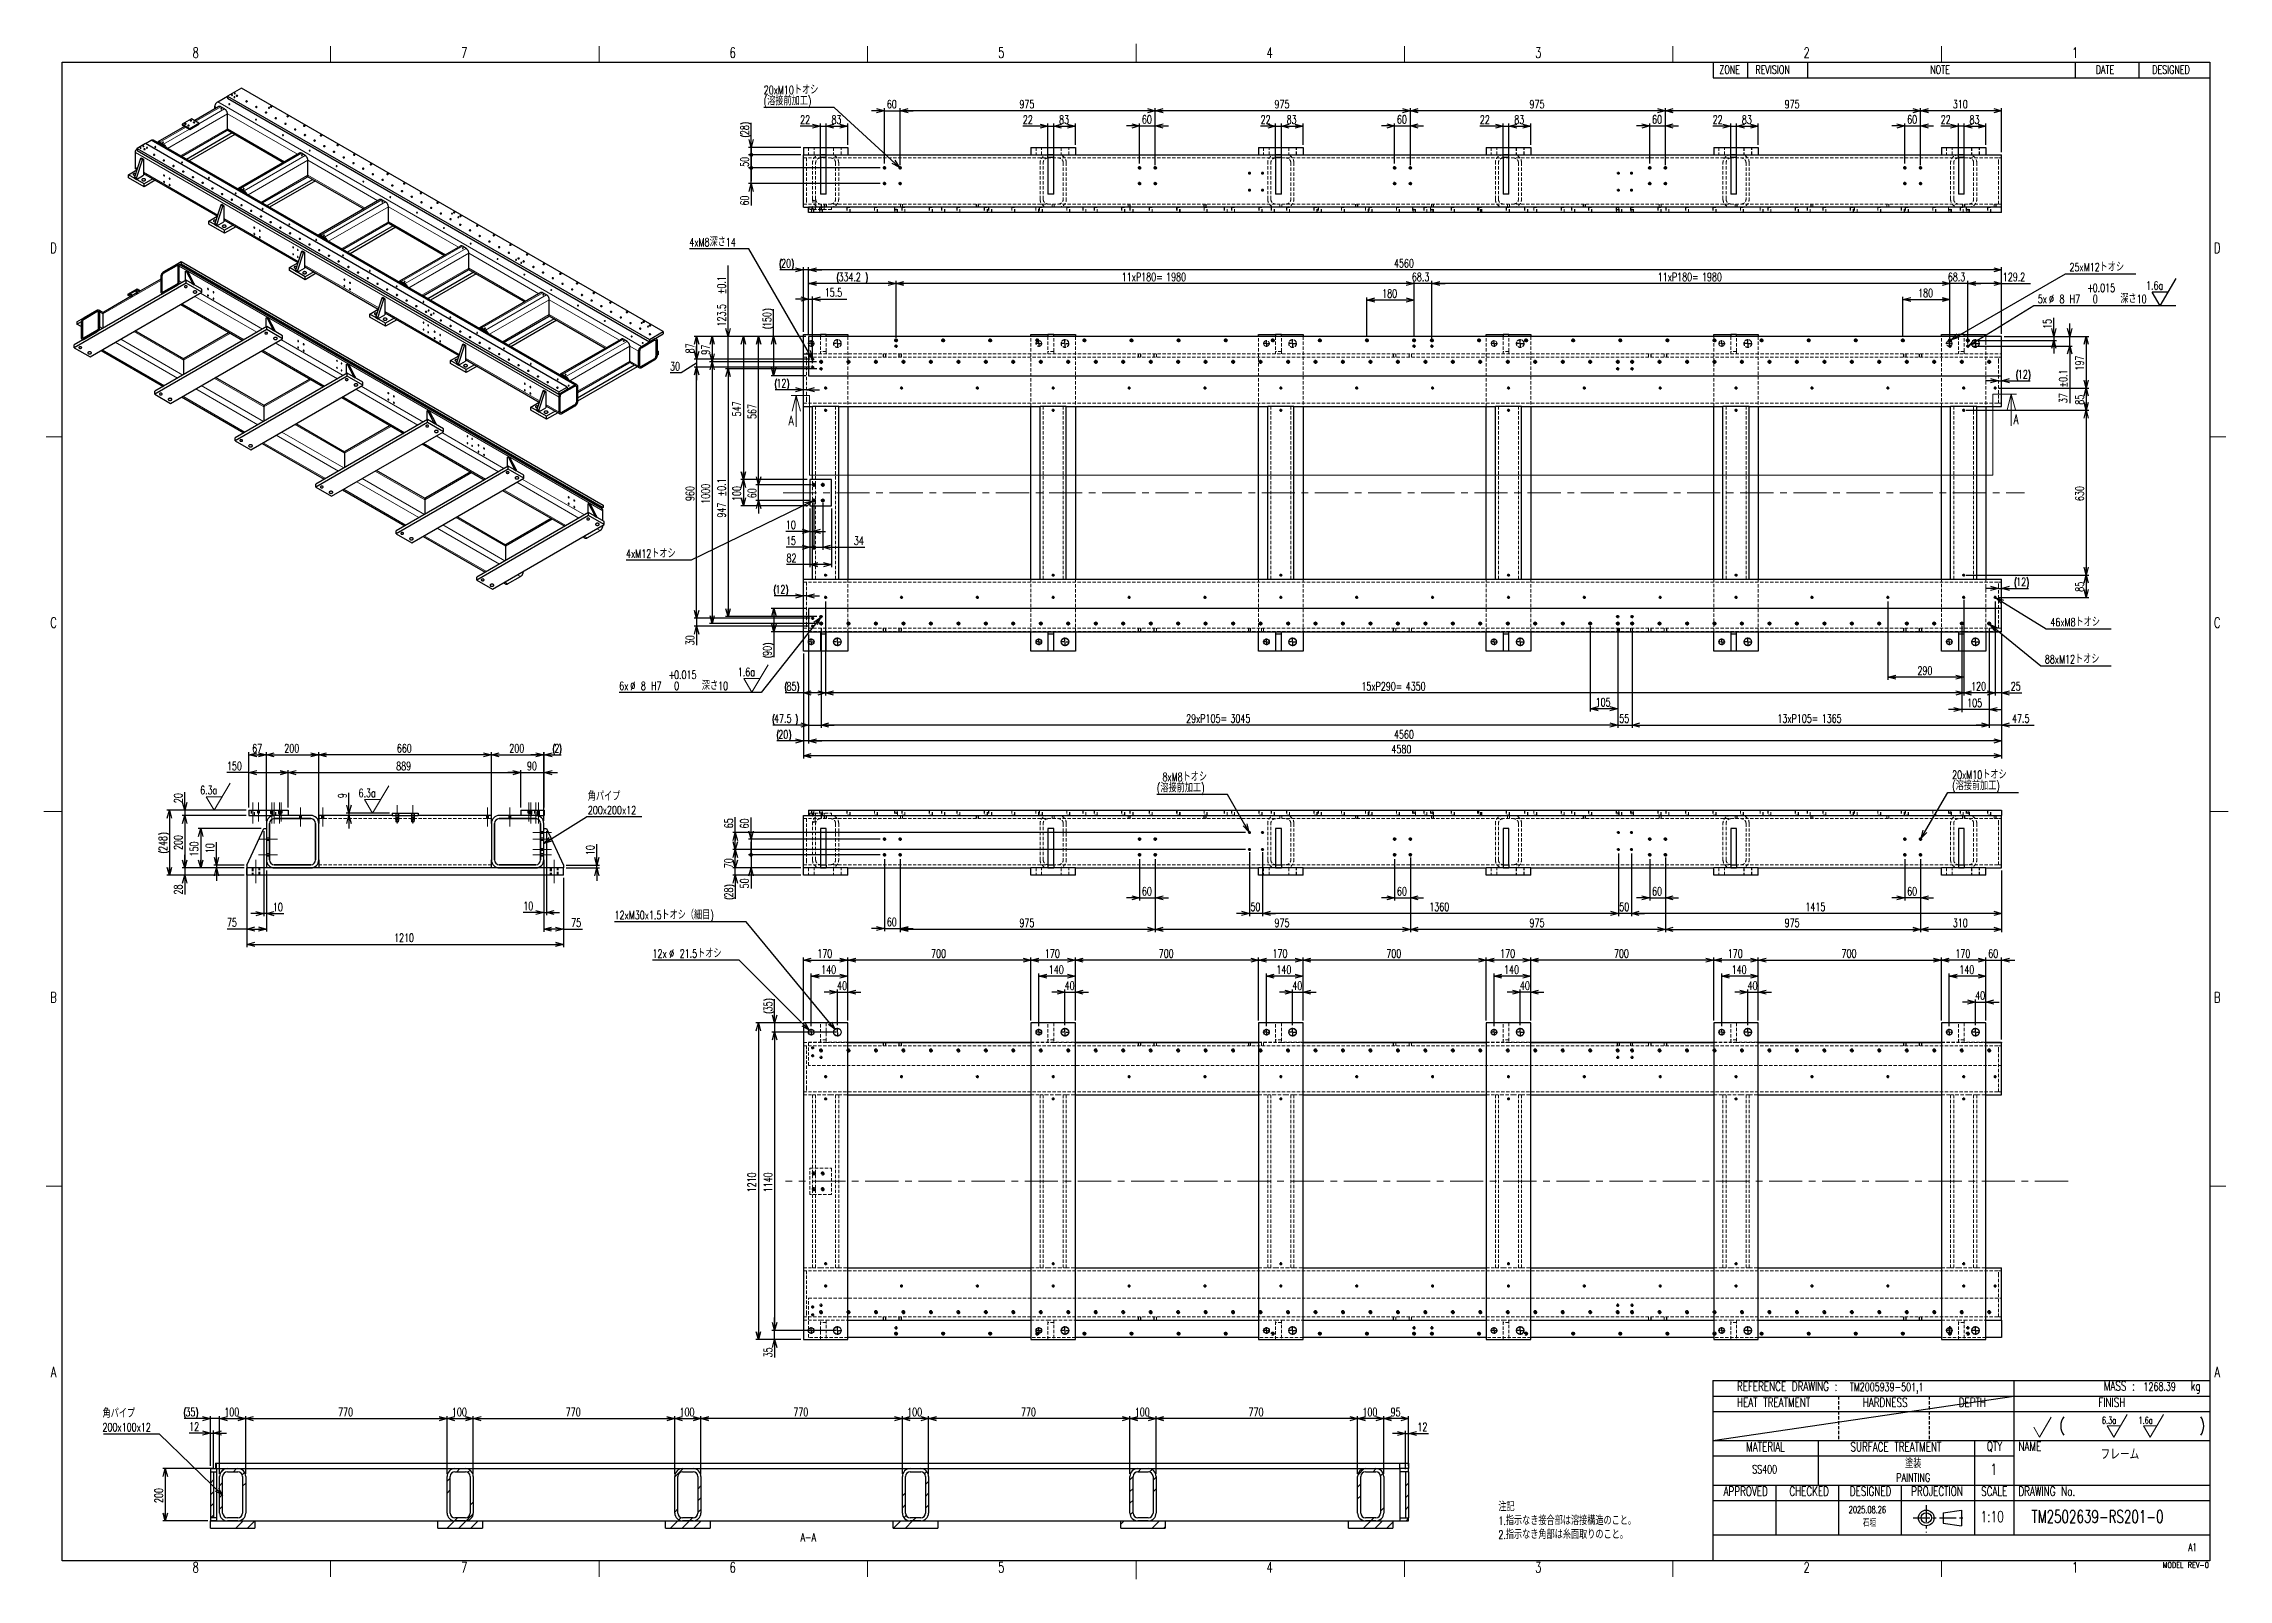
# Model space of a CAD drawing. Header units: millimetres. Extents: x 30 to 8380, y 30 to 5898.
import ezdxf

# ---------------------------------------------------------------- set-up
doc = ezdxf.new("R2010")
doc.units = ezdxf.units.MM
doc.header["$LTSCALE"] = 10
for name, pattern in [('CENTER', [10.16, 6.35, -1.27, 1.27, -1.27]), ('CENTERX2', [20.32, 12.7, -2.54, 2.54, -2.54]), ('HIDDEN', [1.905, 1.27, -0.635])]:
    doc.linetypes.add(name, pattern=pattern)
doc.layers.add('FORMAT', color=7, linetype='Continuous')
doc.styles.add('SLDTEXTSTYLE0', font='TXT', dxfattribs={"width": 0.7, "bigfont": 'bigfont'})
doc.styles.get("Standard").update_dxf_attribs({"font": 'txt', "bigfont": 'bigfont'})
doc.dimstyles.new('SLDDIMSTYLE0', dxfattribs={"dimtxt": 36.380208, "dimasz": 30, "dimexe": 0, "dimexo": 0.0625, "dimgap": 9.095052, "dimtad": 0, "dimtih": 1, "dimtoh": 1, "dimdec": 6, "dimrnd": 1e-09, "dimzin": 12, "dimdsep": 46, "dimtxsty": 'SLDTEXTSTYLE0', "dimblk1": 'OPEN30', "dimblk2": 'OPEN30', "dimsah": 1, "dimcen": 0, "dimadec": 0, "dimazin": 3, "dimtfac": 1, "dimtdec": 3, "dimtofl": 0, "dimtmove": 0, "dimatfit": 3, "dimldrblk": 'OPEN30', "dimfxl": 1, "dimfrac": 2, "dimtolj": 1, "dimtzin": 12, "dimarcsym": 0})
doc.dimstyles.new('SLDDIMSTYLE1', dxfattribs={"dimtxt": 36.380208, "dimasz": 30, "dimexe": 0, "dimexo": 0.0625, "dimgap": 9.095052, "dimtad": 3, "dimrnd": 1e-09, "dimzin": 12, "dimdsep": 46, "dimtxsty": 'SLDTEXTSTYLE0', "dimblk1": 'OPEN30', "dimblk2": 'OPEN30', "dimsah": 1, "dimcen": 0.09, "dimadec": 0, "dimazin": 3, "dimtfac": 1, "dimtdec": 3, "dimtofl": 0, "dimtmove": 0, "dimatfit": 3, "dimldrblk": 'OPEN30', "dimfxl": 1, "dimfrac": 2, "dimtolj": 1, "dimtzin": 12, "dimarcsym": 0})
doc.dimstyles.new('SLDDIMSTYLE10', dxfattribs={"dimtxt": 36.380208, "dimasz": 30, "dimexe": 0, "dimexo": 0.0625, "dimgap": 9.095052, "dimtad": 3, "dimrnd": 1e-09, "dimzin": 12, "dimdsep": 46, "dimtxsty": 'SLDTEXTSTYLE0', "dimblk1": 'OPEN30', "dimblk2": 'NONE', "dimsah": 1, "dimcen": 0.09, "dimadec": 0, "dimazin": 3, "dimtfac": 1, "dimtdec": 3, "dimtmove": 0, "dimatfit": 0, "dimldrblk": 'OPEN30', "dimfxl": 1, "dimfrac": 2, "dimtolj": 1, "dimtzin": 12, "dimarcsym": 0})
doc.dimstyles.new('SLDDIMSTYLE11', dxfattribs={"dimtxt": 36.380208, "dimasz": 15, "dimexe": 0, "dimexo": 0.0625, "dimgap": 9.095052, "dimtad": 3, "dimrnd": 1e-09, "dimzin": 12, "dimdsep": 46, "dimtxsty": 'SLDTEXTSTYLE0', "dimblk1": 'DOT', "dimblk2": 'DOT', "dimsah": 1, "dimcen": 0.09, "dimadec": 0, "dimazin": 3, "dimtfac": 1, "dimtdec": 3, "dimtmove": 0, "dimatfit": 0, "dimldrblk": 'DOT', "dimfxl": 1, "dimfrac": 2, "dimtolj": 1, "dimtzin": 12, "dimarcsym": 0})
doc.dimstyles.new('SLDDIMSTYLE2', dxfattribs={"dimtxt": 36.380208, "dimasz": 30, "dimexe": 0, "dimexo": 0.0625, "dimgap": 9.095052, "dimtad": 3, "dimrnd": 1e-09, "dimzin": 12, "dimdsep": 46, "dimtxsty": 'SLDTEXTSTYLE0', "dimblk1": 'OPEN30', "dimblk2": 'OPEN30', "dimsah": 1, "dimcen": 0.09, "dimadec": 0, "dimazin": 3, "dimtfac": 1, "dimtdec": 3, "dimtmove": 0, "dimatfit": 0, "dimldrblk": 'OPEN30', "dimfxl": 1, "dimfrac": 2, "dimtolj": 1, "dimtzin": 12, "dimarcsym": 0})
doc.dimstyles.new('SLDDIMSTYLE3', dxfattribs={"dimtxt": 36.380208, "dimasz": 30, "dimexe": 0, "dimexo": 0.0625, "dimgap": 9.095052, "dimtad": 3, "dimrnd": 1e-09, "dimzin": 12, "dimdsep": 46, "dimtxsty": 'SLDTEXTSTYLE0', "dimblk1": 'OPEN30', "dimblk2": 'DOT', "dimsah": 1, "dimcen": 0.09, "dimadec": 0, "dimazin": 3, "dimtfac": 1, "dimtdec": 3, "dimtmove": 0, "dimatfit": 0, "dimldrblk": 'OPEN30', "dimfxl": 1, "dimfrac": 2, "dimtolj": 1, "dimtzin": 12, "dimarcsym": 0})
doc.dimstyles.new('SLDDIMSTYLE4', dxfattribs={"dimtxt": 36.380208, "dimasz": 15, "dimexe": 0, "dimexo": 0.0625, "dimgap": 9.095052, "dimtad": 3, "dimrnd": 1e-09, "dimzin": 12, "dimdsep": 46, "dimtxsty": 'SLDTEXTSTYLE0', "dimblk1": 'DOT', "dimblk2": 'OPEN30', "dimsah": 1, "dimcen": 0.09, "dimadec": 0, "dimazin": 3, "dimtfac": 1, "dimtdec": 3, "dimtmove": 0, "dimatfit": 0, "dimldrblk": 'DOT', "dimfxl": 1, "dimfrac": 2, "dimtolj": 1, "dimtzin": 12, "dimarcsym": 0})
doc.dimstyles.new('SLDDIMSTYLE5', dxfattribs={"dimtxt": 36.380208, "dimasz": 30, "dimexe": 0, "dimexo": 0.0625, "dimgap": 9.095052, "dimtad": 0, "dimtih": 1, "dimtoh": 1, "dimdec": 6, "dimrnd": 1e-09, "dimzin": 12, "dimdsep": 46, "dimtxsty": 'SLDTEXTSTYLE0', "dimblk1": 'OPEN30', "dimblk2": 'OPEN30', "dimsah": 1, "dimcen": 0, "dimadec": 0, "dimazin": 3, "dimtol": 1, "dimtp": 0.015, "dimtfac": 1, "dimtdec": 3, "dimtofl": 0, "dimtmove": 0, "dimatfit": 3, "dimldrblk": 'OPEN30', "dimfxl": 1, "dimfrac": 2, "dimtolj": 1, "dimtzin": 0, "dimarcsym": 0})
doc.dimstyles.new('SLDDIMSTYLE6', dxfattribs={"dimtxt": 36.380208, "dimasz": 30, "dimexe": 0, "dimexo": 0.0625, "dimgap": 9.095052, "dimtad": 3, "dimrnd": 1e-09, "dimzin": 12, "dimdsep": 46, "dimtxsty": 'SLDTEXTSTYLE0', "dimblk1": 'OPEN30', "dimblk2": 'OPEN30', "dimsah": 1, "dimcen": 0.09, "dimadec": 0, "dimazin": 3, "dimtol": 1, "dimtp": 0.1, "dimtm": 0.1, "dimtfac": 1, "dimtdec": 1, "dimtofl": 0, "dimtmove": 0, "dimatfit": 3, "dimldrblk": 'OPEN30', "dimfxl": 1, "dimfrac": 2, "dimtolj": 1, "dimarcsym": 0})
doc.dimstyles.new('SLDDIMSTYLE7', dxfattribs={"dimtxt": 36.380208, "dimasz": 30, "dimexe": 0, "dimexo": 0.0625, "dimgap": 9.095052, "dimtad": 3, "dimrnd": 1e-09, "dimzin": 12, "dimdsep": 46, "dimtxsty": 'SLDTEXTSTYLE0', "dimblk1": 'OPEN30', "dimblk2": 'OPEN30', "dimsah": 1, "dimcen": 0.09, "dimadec": 0, "dimazin": 3, "dimtol": 1, "dimtp": 0.1, "dimtm": 0.1, "dimtfac": 1, "dimtdec": 1, "dimtmove": 0, "dimatfit": 0, "dimldrblk": 'OPEN30', "dimfxl": 1, "dimfrac": 2, "dimtolj": 1, "dimarcsym": 0})
doc.dimstyles.new('SLDDIMSTYLE8', dxfattribs={"dimtxt": 36.380208, "dimasz": 30, "dimexe": 0, "dimexo": 0.0625, "dimgap": 9.095052, "dimtad": 0, "dimtih": 1, "dimtoh": 1, "dimdec": 1, "dimrnd": 1e-09, "dimzin": 12, "dimdsep": 46, "dimtxsty": 'SLDTEXTSTYLE0', "dimblk1": 'OPEN30', "dimblk2": 'OPEN30', "dimsah": 1, "dimcen": 0, "dimadec": 0, "dimazin": 3, "dimtfac": 1, "dimtdec": 3, "dimtofl": 0, "dimtmove": 0, "dimatfit": 3, "dimldrblk": 'OPEN30', "dimfxl": 1, "dimfrac": 2, "dimtolj": 1, "dimtzin": 12, "dimarcsym": 0})
doc.dimstyles.new('SLDDIMSTYLE9', dxfattribs={"dimtxt": 0.18, "dimasz": 30, "dimexe": 0, "dimexo": 0.0625, "dimgap": 0, "dimtad": 0, "dimtih": 1, "dimtoh": 1, "dimdec": 0, "dimrnd": 1e-09, "dimzin": 0, "dimdsep": 46, "dimtxsty": 'Standard', "dimblk1": 'OPEN30', "dimblk2": 'OPEN30', "dimsah": 1, "dimcen": 0.09, "dimadec": 0, "dimazin": 0, "dimtfac": 30, "dimtdec": 0, "dimtofl": 0, "dimtmove": 0, "dimatfit": 3, "dimldrblk": 'OPEN30', "dimfxl": 1, "dimfrac": 2, "dimtolj": 1, "dimtzin": 0, "dimarcsym": 0})

msp = doc.modelspace()

# ---------------------------------------------------------------- texts
at = {"color": 7, "linetype": 'Continuous', "char_height": 36.3802083, "attachment_point": 1, "style": 'SLDTEXTSTYLE0'}
for insert in [(2876.8589753, 4476.1889561), (7558.7859482, 4480.279954)]:
    msp.add_mtext('A', dxfattribs=dict(at, insert=insert))
at = {"layer": 'FORMAT', "style": 'SLDTEXTSTYLE0'}
for s, insert, char_height, attachment_point in [('8', (611.0579423, 5883.1015409), 39.6875, 2), ('7', (1637.3079423, 5883.1015409), 39.6875, 2), ('6', (2663.5579423, 5883.1015409), 39.6875, 2), ('5', (3689.8079423, 5883.1015409), 39.6875, 2), ('4', (4716.0579423, 5883.1015409), 39.6875, 2), ('3', (5742.3079423, 5883.1015409), 39.6875, 2), ('2', (6768.5579423, 5883.1015409), 39.6875, 2), ('1', (7794.8079423, 5883.1015409), 39.6875, 2), ('D', (67.9329423, 5137.1640409), 39.6875, 2), ('D', (8337.9329423, 5137.1640409), 39.6875, 2), ('C', (67.9329423, 3705.2890409), 39.6875, 2), ('C', (8337.9329423, 3705.2890409), 39.6875, 2), ('B', (67.9329423, 2273.4140409), 39.6875, 2), ('B', (8337.9329423, 2273.4140409), 39.6875, 2), ('A', (67.9329423, 841.5390409), 39.6875, 2), ('A', (8337.9329423, 841.5390409), 39.6875, 2), ('注記^J1.指示なき接合部は溶接構造のこと。^J2.指示なき角部は糸面取りのこと。', (5589.9997364, 322.2620714), 31.75, 1), ('A-A', (2952.0515126, 206.2232336), 31.75, 2), ('8', (611.0579423, 95.6015409), 39.6875, 2), ('7', (1637.3079423, 95.6015409), 39.6875, 2), ('6', (2663.5579423, 95.6015409), 39.6875, 2), ('5', (3689.8079423, 95.6015409), 39.6875, 2), ('4', (4716.0579423, 95.6015409), 39.6875, 2), ('3', (5742.3079423, 95.6015409), 39.6875, 2), ('2', (6768.5579423, 95.6015409), 39.6875, 2), ('1', (7794.8079423, 95.6015409), 39.6875, 2), ('MODEL REV-0', (8128.869328, 95.0918902), 21.166666667, 1)]:
    msp.add_mtext(s, dxfattribs=dict(at, insert=insert, char_height=char_height, attachment_point=attachment_point))
at = {"layer": 'FORMAT', "color": 7, "style": 'SLDTEXTSTYLE0'}
for s, insert, char_height, attachment_point in [('REFERENCE DRAWING :', (6501.9843666, 784.8446703), 35, 1), ('TM2005939-501,1', (7074.1635632, 780.5628159), 31.75, 2), ('MASS :', (7904.3382591, 786.5361551), 35, 1), ('1268.39', (8117.70898, 782.2543008), 31.75, 2), ('kg', (8236.2081603, 786.5361551), 35, 1), ('HEAT TREATMENT\u3000', (6501.9843666, 723.4205714), 35, 1), ('HARDNESS', (6982.7399804, 723.4205714), 35, 1), ('DEPTH', (7349.6979108, 723.4205714), 35, 1), ('FINISH', (7883.323736, 723.4205714), 35, 1), ('MATERIAL', (6537.1808113, 553.6267142), 35, 1), ('SURFACE TREATMENT\u3000', (6935.9646935, 553.6267142), 35, 1), ('QTY', (7457.1070923, 555.8035526), 35, 1), ('NAME', (7577.7684484, 555.8035526), 35, 1), ('フレーム', (7965.5968968, 529.3757004), 42.33333333, 2), ('SS400', (6607.8321098, 466.2293821), 31.75, 2), ('塗装^JPAINTING', (7175.7710195, 487.5059732), 31.75, 2), ('1', (7484.256399, 471.5893286), 42.3333333, 2), ('APPROVED', (6450.8921596, 384.0464997), 35, 1), ('CHECKED', (6702.220305, 384.0464997), 35, 1), ('DESIGNED', (6933.4962753, 384.0464997), 35, 1), ('PROJECTION', (7167.8362565, 384.0464997), 35, 1), ('SCALE', (7435.5411237, 384.0464997), 35, 1), ('DRAWING No.', (7577.7684484, 384.0464997), 35, 1), ('2025.08.26', (7000.5172658, 309.5564259), 26.45833333, 2), ('石垣', (7008.785492, 257.9670692), 26.45833333, 2), ('1:10', (7477.6418162, 290.6077703), 42.33333333, 2), ('TM2502639-RS201-0', (7880.3205456, 293.6468541), 47.625, 2), ('A1', (8227.3054942, 166.8313937), 29.10416667, 1)]:
    msp.add_mtext(s, dxfattribs=dict(at, insert=insert, char_height=char_height, attachment_point=attachment_point))

# ---------------------------------------------------------------- blocks, each defined once
blk = doc.blocks.new('SW_SFSYMBOL_0')
at = {"color": 0, "linetype": 'Continuous', "lineweight": 18}
for q in [(-22.3, 37.8), (44.6, 75.6)]:
    blk.add_line((0, 0), q, dxfattribs=at)
blk = doc.blocks.new('SW_SFSYMBOL_1')
at = {"color": 0, "linetype": 'Continuous', "lineweight": 18}
for p, q in [((45, -43.3), (19.5, 0)), ((70.6, 0), (19.5, 0)), ((45, -43.3), (96.1, 43.3))]:
    blk.add_line(p, q, dxfattribs=at)
at = {"color": 0, "linetype": 'Continuous', "lineweight": 18, "insert": (0, 34.1), "char_height": 26.46, "attachment_point": 1, "style": 'SLDTEXTSTYLE0'}
blk.add_mtext('1.6a', dxfattribs=at)
blk = doc.blocks.new('SW_SFSYMBOL_2')
at = {"color": 0, "linetype": 'Continuous', "lineweight": 18}
for p, q in [((45, -43.3), (19.5, 0)), ((70.6, 0), (19.5, 0)), ((45, -43.3), (96.1, 43.3))]:
    blk.add_line(p, q, dxfattribs=at)
at = {"color": 0, "linetype": 'Continuous', "lineweight": 18, "insert": (0, 34.1), "char_height": 26.46, "attachment_point": 1, "style": 'SLDTEXTSTYLE0'}
blk.add_mtext('6.3a', dxfattribs=at)
blk = doc.blocks.new('SW_TABLEANNOTATION_0')
at = {"layer": 'FORMAT', "color": 0}
for p, q in [((0, 0), (0, -60.6)), ((0, 0), (131.6, 0)), ((131.6, 0), (131.6, -60.6)), ((131.6, 0), (360.5, 0)), ((360.5, 0), (360.5, -60.6)), ((360.5, 0), (1382.9, 0)), ((1382.9, 0), (1382.9, -60.6)), ((1382.9, 0), (1626.6, 0)), ((1626.6, 0), (1626.6, -60.6)), ((1626.6, 0), (1898.8, 0)), ((1898.8, 0), (1898.8, -60.6)), ((0, -60.6), (131.6, -60.6)), ((131.6, -60.6), (360.5, -60.6)), ((360.5, -60.6), (1382.9, -60.6)), ((1382.9, -60.6), (1626.6, -60.6)), ((1626.6, -60.6), (1898.8, -60.6))]:
    blk.add_line(p, q, dxfattribs=at)
at = {"layer": 'FORMAT', "color": 0, "char_height": 31.75, "attachment_point": 1, "style": 'SLDTEXTSTYLE0'}
for s, insert in [('ZONE', (23.5, -13.1)), ('REVISION', (161.4, -13.1)), ('NOTE', (829.4, -13.1)), ('DATE', (1462.4, -13.1)), ('DESIGNED', (1678, -13.1))]:
    blk.add_mtext(s, dxfattribs=dict(at, insert=insert))
blk = doc.blocks.new('_Open30')
at = {"color": 0, "linetype": 'ByBlock', "lineweight": -2}
for p, q in [((-1, 0.267949), (0, 0)), ((0, 0), (-1, -0.267949)), ((0, 0), (-1, 0))]:
    blk.add_line(p, q, dxfattribs=at)
blk = doc.blocks.new('_D')
at = {"layer": 'FORMAT', "transparency": 16777216}
for p, q in [((7205.7, 2862.1), (7308.5, 3036.8)), ((7308.5, 3036.8), (7578.4, 3036.8))]:
    blk.add_line(p, q, dxfattribs=at)
at = {"layer": 'FORMAT', "transparency": 16777216, "xscale": 30, "yscale": 30, "rotation": 239.5333942654}
blk.add_blockref('_Open30', (7205.7, 2862.1, -530), dxfattribs=at)
at = {"layer": 'FORMAT', "transparency": 16777216, "char_height": 31.75, "attachment_point": 1, "style": 'SLDTEXTSTYLE0'}
for s, insert in [('20xM10トオシ', (7324.4, 3120)), ('(溶接前加工)', (7324.4, 3077.7))]:
    blk.add_mtext(s, dxfattribs=dict(at, insert=insert))
blk = doc.blocks.new('_D_1')
at = {"layer": 'FORMAT', "transparency": 16777216}
for p, q in [((7203.6, 2782.2), (7203.6, 2503.2)), ((7513.6, 2738.4), (7513.6, 2503.2)), ((7513.6, 2513.2), (7203.6, 2513.2))]:
    blk.add_line(p, q, dxfattribs=at)
at = {"layer": 'FORMAT', "transparency": 16777216, "xscale": 30, "yscale": 30, "rotation": 180}
blk.add_blockref('_Open30', (7203.6, 2513.2, -530), dxfattribs=at)
at = {"layer": 'FORMAT', "transparency": 16777216, "xscale": 30, "yscale": 30}
blk.add_blockref('_Open30', (7513.6, 2513.2, -530), dxfattribs=at)
at = {"layer": 'FORMAT', "transparency": 16777216, "insert": (7326.8, 2554.1), "char_height": 31.75, "attachment_point": 1, "style": 'SLDTEXTSTYLE0'}
blk.add_mtext('310', dxfattribs=at)
blk = doc.blocks.new('_D_2')
at = {"layer": 'FORMAT', "transparency": 16777216}
for p, q in [((6228.6, 2782.2), (6228.6, 2503.2)), ((7203.6, 2782.2), (7203.6, 2503.2)), ((6228.6, 2513.2), (7203.6, 2513.2))]:
    blk.add_line(p, q, dxfattribs=at)
at = {"layer": 'FORMAT', "transparency": 16777216, "xscale": 30, "yscale": 30, "rotation": 180}
blk.add_blockref('_Open30', (6228.6, 2513.2, -530), dxfattribs=at)
at = {"layer": 'FORMAT', "transparency": 16777216, "xscale": 30, "yscale": 30}
blk.add_blockref('_Open30', (7203.6, 2513.2, -530), dxfattribs=at)
at = {"layer": 'FORMAT', "transparency": 16777216, "insert": (6684.3, 2554.1), "char_height": 31.75, "attachment_point": 1, "style": 'SLDTEXTSTYLE0'}
blk.add_mtext('975', dxfattribs=at)
blk = doc.blocks.new('_D_3')
at = {"layer": 'FORMAT', "transparency": 16777216}
for p, q in [((5253.6, 2782.2), (5253.6, 2503.2)), ((6228.6, 2788.4), (6228.6, 2503.2)), ((6228.6, 2513.2), (5253.6, 2513.2))]:
    blk.add_line(p, q, dxfattribs=at)
at = {"layer": 'FORMAT', "transparency": 16777216, "xscale": 30, "yscale": 30, "rotation": 180}
blk.add_blockref('_Open30', (5253.6, 2513.2, -530), dxfattribs=at)
at = {"layer": 'FORMAT', "transparency": 16777216, "xscale": 30, "yscale": 30}
blk.add_blockref('_Open30', (6228.6, 2513.2, -530), dxfattribs=at)
at = {"layer": 'FORMAT', "transparency": 16777216, "insert": (5709.3, 2554.1), "char_height": 31.75, "attachment_point": 1, "style": 'SLDTEXTSTYLE0'}
blk.add_mtext('975', dxfattribs=at)
blk = doc.blocks.new('_D_4')
at = {"layer": 'FORMAT', "transparency": 16777216}
for p, q in [((4278.6, 2782.2), (4278.6, 2503.2)), ((5253.6, 2788.4), (5253.6, 2503.2)), ((5253.6, 2513.2), (4278.6, 2513.2))]:
    blk.add_line(p, q, dxfattribs=at)
at = {"layer": 'FORMAT', "transparency": 16777216, "xscale": 30, "yscale": 30, "rotation": 180}
blk.add_blockref('_Open30', (4278.6, 2513.2, -530), dxfattribs=at)
at = {"layer": 'FORMAT', "transparency": 16777216, "xscale": 30, "yscale": 30}
blk.add_blockref('_Open30', (5253.6, 2513.2, -530), dxfattribs=at)
at = {"layer": 'FORMAT', "transparency": 16777216, "insert": (4734.3, 2554.1), "char_height": 31.75, "attachment_point": 1, "style": 'SLDTEXTSTYLE0'}
blk.add_mtext('975', dxfattribs=at)
blk = doc.blocks.new('_D_5')
at = {"layer": 'FORMAT', "transparency": 16777216}
for p, q in [((3303.6, 2782.2), (3303.6, 2503.2)), ((4278.6, 2782.2), (4278.6, 2503.2)), ((4278.6, 2513.2), (3303.6, 2513.2))]:
    blk.add_line(p, q, dxfattribs=at)
at = {"layer": 'FORMAT', "transparency": 16777216, "xscale": 30, "yscale": 30, "rotation": 180}
blk.add_blockref('_Open30', (3303.6, 2513.2, -530), dxfattribs=at)
at = {"layer": 'FORMAT', "transparency": 16777216, "xscale": 30, "yscale": 30}
blk.add_blockref('_Open30', (4278.6, 2513.2, -530), dxfattribs=at)
at = {"layer": 'FORMAT', "transparency": 16777216, "insert": (3759.3, 2554.1), "char_height": 31.75, "attachment_point": 1, "style": 'SLDTEXTSTYLE0'}
blk.add_mtext('975', dxfattribs=at)
blk = doc.blocks.new('_D_6')
at = {"layer": 'FORMAT', "transparency": 16777216}
for p, q in [((6098.6, 2803), (6098.6, 2564.4)), ((7513.6, 2738.4), (7513.6, 2564.4)), ((7513.6, 2574.4), (6098.6, 2574.4))]:
    blk.add_line(p, q, dxfattribs=at)
at = {"layer": 'FORMAT', "transparency": 16777216, "xscale": 30, "yscale": 30, "rotation": 180}
blk.add_blockref('_Open30', (6098.6, 2574.4, -530), dxfattribs=at)
at = {"layer": 'FORMAT', "transparency": 16777216, "xscale": 30, "yscale": 30}
blk.add_blockref('_Open30', (7513.6, 2574.4, -530), dxfattribs=at)
at = {"layer": 'FORMAT', "transparency": 16777216, "insert": (6763.7, 2615.3), "char_height": 31.75, "attachment_point": 1, "style": 'SLDTEXTSTYLE0'}
blk.add_mtext('1415', dxfattribs=at)
blk = doc.blocks.new('_D_7')
at = {"layer": 'FORMAT', "transparency": 16777216}
for p, q in [((6048.6, 2803), (6048.6, 2564.4)), ((6098.6, 2803), (6098.6, 2564.4)), ((6048.6, 2574.4), (5998.6, 2574.4)), ((6098.6, 2574.4), (6048.6, 2574.4)), ((6098.6, 2574.4), (6148.6, 2574.4))]:
    blk.add_line(p, q, dxfattribs=at)
at = {"layer": 'FORMAT', "transparency": 16777216, "xscale": 30, "yscale": 30}
blk.add_blockref('_Open30', (6048.6, 2574.4, -530), dxfattribs=at)
at = {"layer": 'FORMAT', "transparency": 16777216, "xscale": 30, "yscale": 30, "rotation": 180}
blk.add_blockref('_Open30', (6098.6, 2574.4, -530), dxfattribs=at)
at = {"layer": 'FORMAT', "transparency": 16777216, "insert": (6052.4, 2615.3), "char_height": 31.75, "attachment_point": 1, "style": 'SLDTEXTSTYLE0'}
blk.add_mtext('50', dxfattribs=at)
blk = doc.blocks.new('_D_8')
at = {"layer": 'FORMAT', "transparency": 16777216}
for p, q in [((4688.6, 2808.4), (4688.6, 2564.4)), ((6048.6, 2803), (6048.6, 2564.4)), ((6048.6, 2574.4), (4688.6, 2574.4))]:
    blk.add_line(p, q, dxfattribs=at)
at = {"layer": 'FORMAT', "transparency": 16777216, "xscale": 30, "yscale": 30, "rotation": 180}
blk.add_blockref('_Open30', (4688.6, 2574.4, -530), dxfattribs=at)
at = {"layer": 'FORMAT', "transparency": 16777216, "xscale": 30, "yscale": 30}
blk.add_blockref('_Open30', (6048.6, 2574.4, -530), dxfattribs=at)
at = {"layer": 'FORMAT', "transparency": 16777216, "insert": (5326.2, 2615.3), "char_height": 31.75, "attachment_point": 1, "style": 'SLDTEXTSTYLE0'}
blk.add_mtext('1360', dxfattribs=at)
blk = doc.blocks.new('_D_9')
at = {"layer": 'FORMAT', "transparency": 16777216}
for p, q in [((4638.6, 2808.4), (4638.6, 2564.4)), ((4688.6, 2808.4), (4688.6, 2564.4)), ((4638.6, 2574.4), (4588.6, 2574.4)), ((4688.6, 2574.4), (4638.6, 2574.4)), ((4688.6, 2574.4), (4738.6, 2574.4))]:
    blk.add_line(p, q, dxfattribs=at)
at = {"layer": 'FORMAT', "transparency": 16777216, "xscale": 30, "yscale": 30}
blk.add_blockref('_Open30', (4638.6, 2574.4, -530), dxfattribs=at)
at = {"layer": 'FORMAT', "transparency": 16777216, "xscale": 30, "yscale": 30, "rotation": 180}
blk.add_blockref('_Open30', (4688.6, 2574.4, -530), dxfattribs=at)
at = {"layer": 'FORMAT', "transparency": 16777216, "insert": (4642.4, 2615.3), "char_height": 31.75, "attachment_point": 1, "style": 'SLDTEXTSTYLE0'}
blk.add_mtext('50', dxfattribs=at)
blk = doc.blocks.new('_D_10')
at = {"layer": 'FORMAT', "transparency": 16777216}
for p, q in [((4623.2, 2818.4), (2663.4, 2818.4)), ((2673.4, 2748.4), (2673.4, 2818.4)), ((2923.6, 2748.4), (2663.4, 2748.4))]:
    blk.add_line(p, q, dxfattribs=at)
at = {"layer": 'FORMAT', "transparency": 16777216, "xscale": 30, "yscale": 30}
for p, rotation in [((2673.4, 2818.4, -530), 90), ((2673.4, 2748.4, -530), 270)]:
    blk.add_blockref('_Open30', p, dxfattribs=dict(at, rotation=rotation))
at = {"layer": 'FORMAT', "transparency": 16777216, "insert": (2632.5, 2747), "char_height": 31.75, "attachment_point": 1, "rotation": 90, "style": 'SLDTEXTSTYLE0'}
blk.add_mtext('70', dxfattribs=at)
blk = doc.blocks.new('_D_11')
at = {"layer": 'FORMAT', "transparency": 16777216}
for p, q in [((2673.4, 2883.4), (2673.4, 2942.1)), ((4623.2, 2883.4), (2663.4, 2883.4)), ((2673.4, 2818.4), (2673.4, 2883.4)), ((4623.2, 2818.4), (2663.4, 2818.4))]:
    blk.add_line(p, q, dxfattribs=at)
at = {"layer": 'FORMAT', "transparency": 16777216, "xscale": 30, "yscale": 30}
for p, rotation in [((2673.4, 2883.4, -530), 90), ((2673.4, 2818.4, -530), 270)]:
    blk.add_blockref('_Open30', p, dxfattribs=dict(at, rotation=rotation))
at = {"layer": 'FORMAT', "transparency": 16777216, "insert": (2632.5, 2899.7), "char_height": 31.75, "attachment_point": 1, "rotation": 90, "style": 'SLDTEXTSTYLE0'}
blk.add_mtext('65', dxfattribs=at)
blk = doc.blocks.new('_D_12')
at = {"layer": 'FORMAT', "transparency": 16777216}
for p, q in [((4554.8, 3028.6), (4284.9, 3028.6)), ((4636.9, 2886.4), (4554.8, 3028.6))]:
    blk.add_line(p, q, dxfattribs=at)
at = {"layer": 'FORMAT', "transparency": 16777216, "xscale": 30, "yscale": 30, "rotation": 300}
blk.add_blockref('_Open30', (4636.9, 2886.4, -530), dxfattribs=at)
at = {"layer": 'FORMAT', "transparency": 16777216, "char_height": 31.75, "attachment_point": 1, "style": 'SLDTEXTSTYLE0'}
for s, insert in [('8xM8トオシ', (4306.1, 3111.8)), ('(溶接前加工)', (4284.9, 3069.5))]:
    blk.add_mtext(s, dxfattribs=dict(at, insert=insert))
blk = doc.blocks.new('_D_13')
at = {"layer": 'FORMAT', "transparency": 16777216}
for p, q in [((2673.4, 2748.4), (2673.4, 2798.4)), ((2923.6, 2748.4), (2663.4, 2748.4)), ((2923.6, 2720.4), (2663.4, 2720.4)), ((2673.4, 2720.4), (2673.4, 2748.4)), ((2673.4, 2720.4), (2673.4, 2630.1))]:
    blk.add_line(p, q, dxfattribs=at)
for centre, start, end in [((2652.3, 2635.1), 63.43495, 116.56505), ((2652.3, 2677.5), 243.43495, 296.56505)]:
    blk.add_arc(centre, 47.3, start, end, dxfattribs=at)
at = {"layer": 'FORMAT', "transparency": 16777216, "xscale": 30, "yscale": 30}
for p, rotation in [((2673.4, 2748.4, -530), 270), ((2673.4, 2720.4, -530), 90)]:
    blk.add_blockref('_Open30', p, dxfattribs=dict(at, rotation=rotation))
at = {"layer": 'FORMAT', "transparency": 16777216, "insert": (2632.5, 2635.1), "char_height": 31.75, "attachment_point": 1, "rotation": 90, "style": 'SLDTEXTSTYLE0'}
blk.add_mtext('28', dxfattribs=at)
blk = doc.blocks.new('_D_14')
at = {"layer": 'FORMAT', "transparency": 16777216}
for p, q in [((7143.6, 2782.2), (7143.6, 2624)), ((7203.6, 2782.2), (7203.6, 2624)), ((7143.6, 2634), (7093.6, 2634)), ((7203.6, 2634), (7143.6, 2634)), ((7203.6, 2634), (7253.6, 2634))]:
    blk.add_line(p, q, dxfattribs=at)
at = {"layer": 'FORMAT', "transparency": 16777216, "xscale": 30, "yscale": 30}
blk.add_blockref('_Open30', (7143.6, 2634, -530), dxfattribs=at)
at = {"layer": 'FORMAT', "transparency": 16777216, "xscale": 30, "yscale": 30, "rotation": 180}
blk.add_blockref('_Open30', (7203.6, 2634, -530), dxfattribs=at)
at = {"layer": 'FORMAT', "transparency": 16777216, "insert": (7152.4, 2674.9), "char_height": 31.75, "attachment_point": 1, "style": 'SLDTEXTSTYLE0'}
blk.add_mtext('60', dxfattribs=at)
blk = doc.blocks.new('_D_15')
at = {"layer": 'FORMAT', "transparency": 16777216}
for p, q in [((3243.6, 2782.2), (3243.6, 2506.7)), ((3303.6, 2782.2), (3303.6, 2506.7)), ((3243.6, 2516.7), (3193.6, 2516.7)), ((3243.6, 2516.7), (3303.6, 2516.7)), ((3303.6, 2516.7), (3353.6, 2516.7))]:
    blk.add_line(p, q, dxfattribs=at)
at = {"layer": 'FORMAT', "transparency": 16777216, "xscale": 30, "yscale": 30}
blk.add_blockref('_Open30', (3243.6, 2516.7, -530), dxfattribs=at)
at = {"layer": 'FORMAT', "transparency": 16777216, "xscale": 30, "yscale": 30, "rotation": 180}
blk.add_blockref('_Open30', (3303.6, 2516.7, -530), dxfattribs=at)
at = {"layer": 'FORMAT', "transparency": 16777216, "insert": (3252.4, 2557.7), "char_height": 31.75, "attachment_point": 1, "style": 'SLDTEXTSTYLE0'}
blk.add_mtext('60', dxfattribs=at)
blk = doc.blocks.new('_Dot')
at = {"color": 0, "linetype": 'ByBlock', "lineweight": -2}
blk.add_line((-0.5, 0), (-1, 0), dxfattribs=at)
at = {"color": 0, "linetype": 'ByBlock', "const_width": 0.5}
blk.add_lwpolyline([(-0.25, 0, 1), (0.25, 0, 1)], format="xyb", close=True, dxfattribs=at)
blk = doc.blocks.new('_D_16')
at = {"layer": 'FORMAT', "transparency": 16777216}
for p, q in [((2733.5, 2858.4), (2733.5, 2941)), ((3227.3, 2858.4), (2723.5, 2858.4)), ((2733.5, 2858.4), (2733.5, 2798.4)), ((3227.3, 2798.4), (2723.5, 2798.4)), ((2733.5, 2798.4), (2733.5, 2748.4))]:
    blk.add_line(p, q, dxfattribs=at)
for name, p, xscale, yscale, rotation in [('_Open30', (2733.5, 2858.4, -530), 30, 30, 270), ('_Dot', (2733.5, 2798.4, -530), 15, 15, 90)]:
    blk.add_blockref(name, p, dxfattribs=dict(at, xscale=xscale, yscale=yscale, rotation=rotation))
at = {"layer": 'FORMAT', "transparency": 16777216, "insert": (2692.6, 2898.6), "char_height": 31.75, "attachment_point": 1, "rotation": 90, "style": 'SLDTEXTSTYLE0'}
blk.add_mtext('60', dxfattribs=at)
blk = doc.blocks.new('_D_17')
at = {"layer": 'FORMAT', "transparency": 16777216}
for p, q in [((2733.5, 2798.4), (2733.5, 2848.4)), ((3227.3, 2798.4), (2723.5, 2798.4)), ((2733.5, 2798.4), (2733.5, 2748.4)), ((2923.6, 2748.4), (2723.5, 2748.4)), ((2733.5, 2748.4), (2733.5, 2670))]:
    blk.add_line(p, q, dxfattribs=at)
for name, p, xscale, yscale, rotation in [('_Dot', (2733.5, 2798.4, -530), 15, 15, 270), ('_Open30', (2733.5, 2748.4, -530), 30, 30, 90)]:
    blk.add_blockref(name, p, dxfattribs=dict(at, xscale=xscale, yscale=yscale, rotation=rotation))
at = {"layer": 'FORMAT', "transparency": 16777216, "insert": (2692.6, 2670), "char_height": 31.75, "attachment_point": 1, "rotation": 90, "style": 'SLDTEXTSTYLE0'}
blk.add_mtext('50', dxfattribs=at)
blk = doc.blocks.new('_D_18')
at = {"layer": 'FORMAT', "transparency": 16777216}
for p, q in [((6168.6, 2782.2), (6168.6, 2624)), ((6228.6, 2782.2), (6228.6, 2624)), ((6168.6, 2634), (6118.6, 2634)), ((6168.6, 2634), (6228.6, 2634)), ((6228.6, 2634), (6278.6, 2634))]:
    blk.add_line(p, q, dxfattribs=at)
at = {"layer": 'FORMAT', "transparency": 16777216, "xscale": 30, "yscale": 30}
blk.add_blockref('_Open30', (6168.6, 2634, -530), dxfattribs=at)
at = {"layer": 'FORMAT', "transparency": 16777216, "xscale": 30, "yscale": 30, "rotation": 180}
blk.add_blockref('_Open30', (6228.6, 2634, -530), dxfattribs=at)
at = {"layer": 'FORMAT', "transparency": 16777216, "insert": (6177.4, 2674.9), "char_height": 31.75, "attachment_point": 1, "style": 'SLDTEXTSTYLE0'}
blk.add_mtext('60', dxfattribs=at)
blk = doc.blocks.new('_D_19')
at = {"layer": 'FORMAT', "transparency": 16777216}
for p, q in [((5193.6, 2782.2), (5193.6, 2624)), ((5253.6, 2782.2), (5253.6, 2624)), ((5193.6, 2634), (5143.6, 2634)), ((5193.6, 2634), (5253.6, 2634)), ((5253.6, 2634), (5303.6, 2634))]:
    blk.add_line(p, q, dxfattribs=at)
at = {"layer": 'FORMAT', "transparency": 16777216, "xscale": 30, "yscale": 30}
blk.add_blockref('_Open30', (5193.6, 2634, -530), dxfattribs=at)
at = {"layer": 'FORMAT', "transparency": 16777216, "xscale": 30, "yscale": 30, "rotation": 180}
blk.add_blockref('_Open30', (5253.6, 2634, -530), dxfattribs=at)
at = {"layer": 'FORMAT', "transparency": 16777216, "insert": (5202.4, 2674.9), "char_height": 31.75, "attachment_point": 1, "style": 'SLDTEXTSTYLE0'}
blk.add_mtext('60', dxfattribs=at)
blk = doc.blocks.new('_D_20')
at = {"layer": 'FORMAT', "transparency": 16777216}
for p, q in [((4218.6, 2782.2), (4218.6, 2624)), ((4278.6, 2782.2), (4278.6, 2624)), ((4218.6, 2634), (4168.6, 2634)), ((4218.6, 2634), (4278.6, 2634)), ((4278.6, 2634), (4328.6, 2634))]:
    blk.add_line(p, q, dxfattribs=at)
at = {"layer": 'FORMAT', "transparency": 16777216, "xscale": 30, "yscale": 30}
blk.add_blockref('_Open30', (4218.6, 2634, -530), dxfattribs=at)
at = {"layer": 'FORMAT', "transparency": 16777216, "xscale": 30, "yscale": 30, "rotation": 180}
blk.add_blockref('_Open30', (4278.6, 2634, -530), dxfattribs=at)
at = {"layer": 'FORMAT', "transparency": 16777216, "insert": (4227.4, 2674.9), "char_height": 31.75, "attachment_point": 1, "style": 'SLDTEXTSTYLE0'}
blk.add_mtext('60', dxfattribs=at)
blk = doc.blocks.new('SW_CENTERMARKSYMBOL_0')
at = {"layer": 'FORMAT', "color": 0}
for p, q in [((-3904, 0), (-3906.25, 0)), ((-3900, 0), (-3902, 0)), ((-3900, 4), (-3900, 6.25)), ((-3900, 0), (-3900, 2)), ((-3900, 0), (-3900, -2)), ((-3900, 0), (-3898, 0)), ((-3896, 0), (-3893.75, 0)), ((-2929, 0), (-2931.25, 0)), ((-2925, 0), (-2927, 0)), ((-2925, 4), (-2925, 6.25)), ((-2925, 0), (-2925, 2)), ((-2925, 0), (-2925, -2)), ((-2925, 0), (-2923, 0)), ((-2921, 0), (-2918.75, 0)), ((-1954, 0), (-1956.25, 0)), ((-1950, 0), (-1952, 0)), ((-1950, 4), (-1950, 6.25)), ((-1950, 0), (-1950, 2)), ((-1950, 0), (-1950, -2)), ((-1950, 0), (-1948, 0)), ((-1946, 0), (-1943.75, 0)), ((-979, 0), (-981.25, 0)), ((-975, 0), (-977, 0)), ((-975, 4), (-975, 6.25)), ((-975, 0), (-975, 2)), ((-975, 0), (-975, -2)), ((-975, 0), (-973, 0)), ((-971, 0), (-968.75, 0)), ((-4, 0), (-6.25, 0)), ((0, 0), (-2, 0)), ((0, 4), (0, 6.25)), ((0, 0), (0, 2)), ((0, 0), (0, -2)), ((0, 0), (2, 0)), ((4, 0), (6.25, 0)), ((-3904, -60), (-3906.25, -60)), ((-3900, -60), (-3902, -60)), ((-3900, -4), (-3900, -6.25)), ((-3900, -56), (-3900, -53.75)), ((-3900, -60), (-3900, -58)), ((-3900, -60), (-3900, -62)), ((-3900, -60), (-3898, -60)), ((-3900, -64), (-3900, -66.25)), ((-3896, -60), (-3893.75, -60)), ((-2929, -60), (-2931.25, -60)), ((-2925, -60), (-2927, -60)), ((-2925, -4), (-2925, -6.25)), ((-2925, -56), (-2925, -53.75)), ((-2925, -60), (-2925, -58)), ((-2925, -60), (-2925, -62)), ((-2925, -60), (-2923, -60)), ((-2925, -64), (-2925, -66.25)), ((-2921, -60), (-2918.75, -60)), ((-1954, -60), (-1956.25, -60)), ((-1950, -60), (-1952, -60)), ((-1950, -4), (-1950, -6.25)), ((-1950, -56), (-1950, -53.75)), ((-1950, -60), (-1950, -58)), ((-1950, -60), (-1950, -62)), ((-1950, -60), (-1948, -60)), ((-1950, -64), (-1950, -66.25)), ((-1946, -60), (-1943.75, -60)), ((-979, -60), (-981.25, -60)), ((-975, -60), (-977, -60)), ((-975, -4), (-975, -6.25)), ((-975, -56), (-975, -53.75)), ((-975, -60), (-975, -58)), ((-975, -60), (-975, -62)), ((-975, -60), (-973, -60)), ((-975, -64), (-975, -66.25)), ((-971, -60), (-968.75, -60)), ((-4, -60), (-6.25, -60)), ((0, -60), (-2, -60)), ((0, -4), (0, -6.25)), ((0, -56), (0, -53.75)), ((0, -60), (0, -58)), ((0, -60), (0, -62)), ((0, -60), (2, -60)), ((0, -64), (0, -66.25)), ((4, -60), (6.25, -60))]:
    blk.add_line(p, q, dxfattribs=at)
blk = doc.blocks.new('SW_CENTERMARKSYMBOL_1')
at = {"layer": 'FORMAT', "color": 0}
for p, q in [((-4, 0), (-5.4, 0)), ((0, 0), (-2, 0)), ((0, 4), (0, 5.4)), ((0, 0), (0, 2)), ((0, 0), (0, -2)), ((0, 0), (2, 0)), ((4, 0), (5.4, 0)), ((0, -4), (0, -5.4))]:
    blk.add_line(p, q, dxfattribs=at)
blk = doc.blocks.new('SW_CENTERMARKSYMBOL_2')
at = {"layer": 'FORMAT', "color": 0}
for p, q in [((-4, 0), (-5.4, 0)), ((0, 0), (-2, 0)), ((0, 4), (0, 5.4)), ((0, 0), (0, 2)), ((0, 0), (0, -2)), ((0, 0), (2, 0)), ((4, 0), (5.4, 0)), ((0, -4), (0, -5.4))]:
    blk.add_line(p, q, dxfattribs=at)
blk = doc.blocks.new('SW_CENTERMARKSYMBOL_3')
at = {"layer": 'FORMAT', "color": 0}
for p, q in [((-4, 0), (-5.4, 0)), ((0, 0), (-2, 0)), ((0, 4), (0, 5.4)), ((0, 0), (0, 2)), ((0, 0), (0, -2)), ((0, 0), (2, 0)), ((4, 0), (5.4, 0)), ((0, -4), (0, -5.4))]:
    blk.add_line(p, q, dxfattribs=at)
blk = doc.blocks.new('SW_CENTERMARKSYMBOL_4')
at = {"layer": 'FORMAT', "color": 0}
for p, q in [((-4, 0), (-5.4, 0)), ((0, 0), (-2, 0)), ((0, 4), (0, 5.4)), ((0, 0), (0, 2)), ((0, 0), (0, -2)), ((0, 0), (2, 0)), ((4, 0), (5.4, 0)), ((0, -4), (0, -5.4))]:
    blk.add_line(p, q, dxfattribs=at)
blk = doc.blocks.new('SW_CENTERMARKSYMBOL_5')
at = {"layer": 'FORMAT', "color": 0}
for p, q in [((-4, 0), (-5.4, 0)), ((0, 0), (-2, 0)), ((0, 4), (0, 5.4)), ((0, 0), (0, 2)), ((0, 0), (0, -2)), ((0, 0), (2, 0)), ((4, 0), (5.4, 0)), ((0, -4), (0, -5.4))]:
    blk.add_line(p, q, dxfattribs=at)
blk = doc.blocks.new('SW_CENTERMARKSYMBOL_6')
at = {"layer": 'FORMAT', "color": 0}
for p, q in [((-4, 0), (-5.4, 0)), ((0, 0), (-2, 0)), ((0, 4), (0, 5.4)), ((0, 0), (0, 2)), ((0, 0), (0, -2)), ((0, 0), (2, 0)), ((4, 0), (5.4, 0)), ((0, -4), (0, -5.4))]:
    blk.add_line(p, q, dxfattribs=at)
blk = doc.blocks.new('SW_CENTERMARKSYMBOL_7')
at = {"layer": 'FORMAT', "color": 0}
for p, q in [((-4, 0), (-5.4, 0)), ((0, 0), (-2, 0)), ((0, 4), (0, 5.4)), ((0, 0), (0, 2)), ((0, 0), (0, -2)), ((0, 0), (2, 0)), ((4, 0), (5.4, 0)), ((0, -4), (0, -5.4))]:
    blk.add_line(p, q, dxfattribs=at)
blk = doc.blocks.new('SW_CENTERMARKSYMBOL_8')
at = {"layer": 'FORMAT', "color": 0}
for p, q in [((-4, 0), (-5.4, 0)), ((0, 0), (-2, 0)), ((0, 4), (0, 5.4)), ((0, 0), (0, 2)), ((0, 0), (0, -2)), ((0, 0), (2, 0)), ((4, 0), (5.4, 0)), ((0, -4), (0, -5.4))]:
    blk.add_line(p, q, dxfattribs=at)
blk = doc.blocks.new('SW_CENTERMARKSYMBOL_9')
at = {"layer": 'FORMAT', "color": 0}
for p, q in [((-3904, 0), (-3906.25, 0)), ((-3900, 0), (-3902, 0)), ((-3900, 4), (-3900, 6.25)), ((-3900, 0), (-3900, 2)), ((-3900, 0), (-3900, -2)), ((-3900, 0), (-3898, 0)), ((-3896, 0), (-3893.75, 0)), ((-2929, 0), (-2931.25, 0)), ((-2925, 0), (-2927, 0)), ((-2925, 4), (-2925, 6.25)), ((-2925, 0), (-2925, 2)), ((-2925, 0), (-2925, -2)), ((-2925, 0), (-2923, 0)), ((-2921, 0), (-2918.75, 0)), ((-1954, 0), (-1956.25, 0)), ((-1950, 0), (-1952, 0)), ((-1950, 4), (-1950, 6.25)), ((-1950, 0), (-1950, 2)), ((-1950, 0), (-1950, -2)), ((-1950, 0), (-1948, 0)), ((-1946, 0), (-1943.75, 0)), ((-979, 0), (-981.25, 0)), ((-975, 0), (-977, 0)), ((-975, 4), (-975, 6.25)), ((-975, 0), (-975, 2)), ((-975, 0), (-975, -2)), ((-975, 0), (-973, 0)), ((-971, 0), (-968.75, 0)), ((-4, 0), (-6.25, 0)), ((0, 0), (-2, 0)), ((0, 4), (0, 6.25)), ((0, 0), (0, 2)), ((0, 0), (0, -2)), ((0, 0), (2, 0)), ((4, 0), (6.25, 0)), ((-3904, -60), (-3906.25, -60)), ((-3900, -60), (-3902, -60)), ((-3900, -4), (-3900, -6.25)), ((-3900, -56), (-3900, -53.75)), ((-3900, -60), (-3900, -58)), ((-3900, -60), (-3900, -62)), ((-3900, -60), (-3898, -60)), ((-3900, -64), (-3900, -66.25)), ((-3896, -60), (-3893.75, -60)), ((-2929, -60), (-2931.25, -60)), ((-2925, -60), (-2927, -60)), ((-2925, -4), (-2925, -6.25)), ((-2925, -56), (-2925, -53.75)), ((-2925, -60), (-2925, -58)), ((-2925, -60), (-2925, -62)), ((-2925, -60), (-2923, -60)), ((-2925, -64), (-2925, -66.25)), ((-2921, -60), (-2918.75, -60)), ((-1954, -60), (-1956.25, -60)), ((-1950, -60), (-1952, -60)), ((-1950, -4), (-1950, -6.25)), ((-1950, -56), (-1950, -53.75)), ((-1950, -60), (-1950, -58)), ((-1950, -60), (-1950, -62)), ((-1950, -60), (-1948, -60)), ((-1950, -64), (-1950, -66.25)), ((-1946, -60), (-1943.75, -60)), ((-979, -60), (-981.25, -60)), ((-975, -60), (-977, -60)), ((-975, -4), (-975, -6.25)), ((-975, -56), (-975, -53.75)), ((-975, -60), (-975, -58)), ((-975, -60), (-975, -62)), ((-975, -60), (-973, -60)), ((-975, -64), (-975, -66.25)), ((-971, -60), (-968.75, -60)), ((-4, -60), (-6.25, -60)), ((0, -60), (-2, -60)), ((0, -4), (0, -6.25)), ((0, -56), (0, -53.75)), ((0, -60), (0, -58)), ((0, -60), (0, -62)), ((0, -60), (2, -60)), ((0, -64), (0, -66.25)), ((4, -60), (6.25, -60))]:
    blk.add_line(p, q, dxfattribs=at)
blk = doc.blocks.new('SW_CENTERMARKSYMBOL_10')
at = {"layer": 'FORMAT', "color": 0}
for p, q in [((-4, 0), (-6.25, 0)), ((0, 0), (-2, 0)), ((0, 4), (0, 6.25)), ((0, 0), (0, 2)), ((0, 0), (0, -2)), ((0, 0), (2, 0)), ((4, 0), (6.25, 0)), ((0, -4), (0, -6.25))]:
    blk.add_line(p, q, dxfattribs=at)
blk = doc.blocks.new('SW_CENTERMARKSYMBOL_11')
at = {"layer": 'FORMAT', "color": 0}
for p, q in [((-4, 0), (-6.25, 0)), ((0, 0), (-2, 0)), ((0, 4), (0, 6.25)), ((0, 0), (0, 2)), ((0, 0), (0, -2)), ((0, 0), (2, 0)), ((4, 0), (6.25, 0)), ((0, -4), (0, -6.25))]:
    blk.add_line(p, q, dxfattribs=at)
blk = doc.blocks.new('SW_CENTERMARKSYMBOL_12')
at = {"layer": 'FORMAT', "color": 0}
for p, q in [((-4, 0), (-6.25, 0)), ((0, 0), (-2, 0)), ((0, 4), (0, 6.25)), ((0, 0), (0, 2)), ((0, 0), (0, -2)), ((0, 0), (2, 0)), ((4, 0), (6.25, 0)), ((0, -4), (0, -6.25))]:
    blk.add_line(p, q, dxfattribs=at)
blk = doc.blocks.new('SW_CENTERMARKSYMBOL_13')
at = {"layer": 'FORMAT', "color": 0}
for p, q in [((-4, 0), (-6.25, 0)), ((0, 0), (-2, 0)), ((0, 4), (0, 6.25)), ((0, 0), (0, 2)), ((0, 0), (0, -2)), ((0, 0), (2, 0)), ((4, 0), (6.25, 0)), ((0, -4), (0, -6.25))]:
    blk.add_line(p, q, dxfattribs=at)
blk = doc.blocks.new('SW_CENTERMARKSYMBOL_14')
at = {"layer": 'FORMAT', "color": 0}
for p, q in [((-4, 0), (-6.25, 0)), ((0, 0), (-2, 0)), ((0, 4), (0, 6.25)), ((0, 0), (0, 2)), ((0, 0), (0, -2)), ((0, 0), (2, 0)), ((4, 0), (6.25, 0)), ((0, -4), (0, -6.25))]:
    blk.add_line(p, q, dxfattribs=at)
blk = doc.blocks.new('SW_CENTERMARKSYMBOL_15')
at = {"layer": 'FORMAT', "color": 0}
for p, q in [((-4, 0), (-6.25, 0)), ((0, 0), (-2, 0)), ((0, 4), (0, 6.25)), ((0, 0), (0, 2)), ((0, 0), (0, -2)), ((0, 0), (2, 0)), ((4, 0), (6.25, 0)), ((0, -4), (0, -6.25))]:
    blk.add_line(p, q, dxfattribs=at)
blk = doc.blocks.new('SW_CENTERMARKSYMBOL_16')
at = {"layer": 'FORMAT', "color": 0}
for p, q in [((-4, 0), (-6.25, 0)), ((0, 0), (-2, 0)), ((0, 4), (0, 6.25)), ((0, 0), (0, 2)), ((0, 0), (0, -2)), ((0, 0), (2, 0)), ((4, 0), (6.25, 0)), ((0, -4), (0, -6.25))]:
    blk.add_line(p, q, dxfattribs=at)
blk = doc.blocks.new('SW_CENTERMARKSYMBOL_17')
at = {"layer": 'FORMAT', "color": 0}
for p, q in [((-4, 0), (-6.25, 0)), ((0, 0), (-2, 0)), ((0, 4), (0, 6.25)), ((0, 0), (0, 2)), ((0, 0), (0, -2)), ((0, 0), (2, 0)), ((4, 0), (6.25, 0)), ((0, -4), (0, -6.25))]:
    blk.add_line(p, q, dxfattribs=at)
blk = doc.blocks.new('SW_CENTERMARKSYMBOL_18')
at = {"layer": 'FORMAT', "color": 0}
for p, q in [((-4, 0), (-6.25, 0)), ((0, 0), (-2, 0)), ((0, 4), (0, 6.25)), ((0, 0), (0, 2)), ((0, 0), (0, -2)), ((0, 0), (2, 0)), ((4, 0), (6.25, 0)), ((0, -4), (0, -6.25))]:
    blk.add_line(p, q, dxfattribs=at)
blk = doc.blocks.new('SW_CENTERMARKSYMBOL_19')
at = {"layer": 'FORMAT', "color": 0}
for p, q in [((-4, 0), (-6.25, 0)), ((0, 0), (-2, 0)), ((0, 4), (0, 6.25)), ((0, 0), (0, 2)), ((0, 0), (0, -2)), ((0, 0), (2, 0)), ((4, 0), (6.25, 0)), ((0, -4), (0, -6.25))]:
    blk.add_line(p, q, dxfattribs=at)
blk = doc.blocks.new('_D_21')
at = {"layer": 'FORMAT', "transparency": 16777216}
for p, q in [((2725.3, 5114.1), (2497.8, 5114.1)), ((2967.4, 4694.8), (2725.3, 5114.1))]:
    blk.add_line(p, q, dxfattribs=at)
at = {"layer": 'FORMAT', "transparency": 16777216, "xscale": 30, "yscale": 30, "rotation": 300}
blk.add_blockref('_Open30', (2967.4, 4694.8, 104), dxfattribs=at)
at = {"layer": 'FORMAT', "transparency": 16777216, "insert": (2497.8, 5155), "char_height": 31.75, "attachment_point": 1, "style": 'SLDTEXTSTYLE0'}
blk.add_mtext('4xM8深さ14', dxfattribs=at)
blk = doc.blocks.new('_D_22')
at = {"layer": 'FORMAT', "transparency": 16777216}
for p, q in [((2943.6, 4778.9), (2515.6, 4778.9)), ((2525.6, 4778.9), (2525.6, 4691.9)), ((2959.1, 4691.9), (2515.6, 4691.9))]:
    blk.add_line(p, q, dxfattribs=at)
at = {"layer": 'FORMAT', "transparency": 16777216, "xscale": 30, "yscale": 30}
for p, rotation in [((2525.6, 4778.9, 104), 90), ((2525.6, 4691.9, 104), 270)]:
    blk.add_blockref('_Open30', p, dxfattribs=dict(at, rotation=rotation))
at = {"layer": 'FORMAT', "transparency": 16777216, "insert": (2484.6, 4714.2), "char_height": 31.75, "attachment_point": 1, "rotation": 90, "style": 'SLDTEXTSTYLE0'}
blk.add_mtext('87', dxfattribs=at)
blk = doc.blocks.new('_D_23')
at = {"layer": 'FORMAT', "transparency": 16777216}
for p, q in [((2525.6, 4676.9), (2466.5, 4639.6)), ((2959.1, 4691.9), (2515.6, 4691.9)), ((2525.6, 4691.9), (2525.6, 4741.9)), ((2525.6, 4691.9), (2525.6, 4661.9)), ((2466.5, 4639.6), (2424.1, 4639.6)), ((2959.1, 4661.9), (2515.6, 4661.9)), ((2525.6, 4661.9), (2525.6, 4611.9))]:
    blk.add_line(p, q, dxfattribs=at)
at = {"layer": 'FORMAT', "transparency": 16777216, "xscale": 30, "yscale": 30}
for p, rotation in [((2525.6, 4691.9, 104), 270), ((2525.6, 4661.9, 104), 90)]:
    blk.add_blockref('_Open30', p, dxfattribs=dict(at, rotation=rotation))
at = {"layer": 'FORMAT', "transparency": 16777216, "insert": (2424.1, 4680.5), "char_height": 31.75, "attachment_point": 1, "style": 'SLDTEXTSTYLE0'}
blk.add_mtext('30', dxfattribs=at)
blk = doc.blocks.new('_D_24')
at = {"layer": 'FORMAT', "transparency": 16777216}
for p, q in [((2959.1, 3701.9), (2515.6, 3701.9)), ((2525.6, 3701.9), (2525.6, 3751.9)), ((2525.6, 3701.9), (2525.6, 3671.9)), ((2953.7, 3671.9), (2515.6, 3671.9)), ((2525.6, 3671.9), (2525.6, 3599))]:
    blk.add_line(p, q, dxfattribs=at)
at = {"layer": 'FORMAT', "transparency": 16777216, "xscale": 30, "yscale": 30}
for p, rotation in [((2525.6, 3701.9, 104), 270), ((2525.6, 3671.9, 104), 90)]:
    blk.add_blockref('_Open30', p, dxfattribs=dict(at, rotation=rotation))
at = {"layer": 'FORMAT', "transparency": 16777216, "insert": (2484.6, 3599), "char_height": 31.75, "attachment_point": 1, "rotation": 90, "style": 'SLDTEXTSTYLE0'}
blk.add_mtext('30', dxfattribs=at)
blk = doc.blocks.new('_D_25')
at = {"layer": 'FORMAT', "transparency": 16777216}
for p, q in [((2933.6, 5033.3), (2843.4, 5033.3)), ((2933.6, 4796.9), (2933.6, 5043.3)), ((2953.6, 5033.3), (2933.6, 5033.3)), ((2953.6, 4788.9), (2953.6, 5043.3)), ((2953.6, 5033.3), (3003.6, 5033.3))]:
    blk.add_line(p, q, dxfattribs=at)
for centre, start, end in [((2890.7, 5054.5), 153.43495, 206.56505), ((2848.4, 5054.5), 333.43495, 26.56505)]:
    blk.add_arc(centre, 47.3, start, end, dxfattribs=at)
at = {"layer": 'FORMAT', "transparency": 16777216, "xscale": 30, "yscale": 30}
blk.add_blockref('_Open30', (2933.6, 5033.3, 104), dxfattribs=at)
at = {"layer": 'FORMAT', "transparency": 16777216, "xscale": 30, "yscale": 30, "rotation": 180}
blk.add_blockref('_Open30', (2953.6, 5033.3, 104), dxfattribs=at)
at = {"layer": 'FORMAT', "transparency": 16777216, "insert": (2848.4, 5074.2), "char_height": 31.75, "attachment_point": 1, "style": 'SLDTEXTSTYLE0'}
blk.add_mtext('20', dxfattribs=at)
blk = doc.blocks.new('_D_26')
at = {"layer": 'FORMAT', "transparency": 16777216}
for p, q in [((2953.6, 4788.9), (2953.6, 5043.3)), ((7513.6, 5033.3), (2953.6, 5033.3)), ((7513.6, 4788.9), (7513.6, 5043.3))]:
    blk.add_line(p, q, dxfattribs=at)
at = {"layer": 'FORMAT', "transparency": 16777216, "xscale": 30, "yscale": 30, "rotation": 180}
blk.add_blockref('_Open30', (2953.6, 5033.3, 104), dxfattribs=at)
at = {"layer": 'FORMAT', "transparency": 16777216, "xscale": 30, "yscale": 30}
blk.add_blockref('_Open30', (7513.6, 5033.3, 104), dxfattribs=at)
at = {"layer": 'FORMAT', "transparency": 16777216, "insert": (5191.2, 5074.2), "char_height": 31.75, "attachment_point": 1, "style": 'SLDTEXTSTYLE0'}
blk.add_mtext('4560', dxfattribs=at)
blk = doc.blocks.new('_D_27')
at = {"layer": 'FORMAT', "transparency": 16777216}
for p, q in [((7384.4, 4751.9), (7384.4, 4991.2)), ((7513.6, 4981.2), (7384.4, 4981.2)), ((7513.6, 4788.9), (7513.6, 4991.2)), ((7513.6, 4981.2), (7623.9, 4981.2))]:
    blk.add_line(p, q, dxfattribs=at)
at = {"layer": 'FORMAT', "transparency": 16777216, "xscale": 30, "yscale": 30, "rotation": 180}
blk.add_blockref('_Open30', (7384.4, 4981.2, 104), dxfattribs=at)
at = {"layer": 'FORMAT', "transparency": 16777216, "xscale": 30, "yscale": 30}
blk.add_blockref('_Open30', (7513.6, 4981.2, 104), dxfattribs=at)
at = {"layer": 'FORMAT', "transparency": 16777216, "insert": (7518.1, 5022.1), "char_height": 31.75, "attachment_point": 1, "style": 'SLDTEXTSTYLE0'}
blk.add_mtext('129.2', dxfattribs=at)
blk = doc.blocks.new('_D_28')
at = {"layer": 'FORMAT', "transparency": 16777216}
for p, q in [((7316.1, 4981.2), (7266.1, 4981.2)), ((7316.1, 4757.9), (7316.1, 4991.2)), ((7384.4, 4981.2), (7316.1, 4981.2)), ((7384.4, 4757.9), (7384.4, 4991.2)), ((7384.4, 4981.2), (7434.4, 4981.2))]:
    blk.add_line(p, q, dxfattribs=at)
at = {"layer": 'FORMAT', "transparency": 16777216, "xscale": 30, "yscale": 30}
blk.add_blockref('_Open30', (7316.1, 4981.2, 104), dxfattribs=at)
at = {"layer": 'FORMAT', "transparency": 16777216, "xscale": 30, "yscale": 30, "rotation": 180}
blk.add_blockref('_Open30', (7384.4, 4981.2, 104), dxfattribs=at)
at = {"layer": 'FORMAT', "transparency": 16777216, "insert": (7307.9, 5022.1), "char_height": 31.75, "attachment_point": 1, "style": 'SLDTEXTSTYLE0'}
blk.add_mtext('68.3', dxfattribs=at)
blk = doc.blocks.new('_D_29')
at = {"layer": 'FORMAT', "transparency": 16777216}
for p, q in [((5336.1, 4757.9), (5336.1, 4991.2)), ((7316.1, 4981.2), (5336.1, 4981.2)), ((7316.1, 4757.9), (7316.1, 4991.2))]:
    blk.add_line(p, q, dxfattribs=at)
at = {"layer": 'FORMAT', "transparency": 16777216, "xscale": 30, "yscale": 30, "rotation": 180}
blk.add_blockref('_Open30', (5336.1, 4981.2, 104), dxfattribs=at)
at = {"layer": 'FORMAT', "transparency": 16777216, "xscale": 30, "yscale": 30}
blk.add_blockref('_Open30', (7316.1, 4981.2, 104), dxfattribs=at)
at = {"layer": 'FORMAT', "transparency": 16777216, "char_height": 31.75, "attachment_point": 1, "style": 'SLDTEXTSTYLE0'}
for s, insert in [('11xP180=', (6199.1, 5022.1)), ('1980', (6368.4, 5022.1))]:
    blk.add_mtext(s, dxfattribs=dict(at, insert=insert))
blk = doc.blocks.new('_D_30')
at = {"layer": 'FORMAT', "transparency": 16777216}
for p, q in [((7136.1, 4781), (7136.1, 4929.9)), ((7316.1, 4751.9), (7316.1, 4929.9)), ((7136.1, 4919.9), (7316.1, 4919.9))]:
    blk.add_line(p, q, dxfattribs=at)
at = {"layer": 'FORMAT', "transparency": 16777216, "xscale": 30, "yscale": 30, "rotation": 180}
blk.add_blockref('_Open30', (7136.1, 4919.9, 104), dxfattribs=at)
at = {"layer": 'FORMAT', "transparency": 16777216, "xscale": 30, "yscale": 30}
blk.add_blockref('_Open30', (7316.1, 4919.9, 104), dxfattribs=at)
at = {"layer": 'FORMAT', "transparency": 16777216, "insert": (7194.3, 4960.9), "char_height": 31.75, "attachment_point": 1, "style": 'SLDTEXTSTYLE0'}
blk.add_mtext('180', dxfattribs=at)
blk = doc.blocks.new('_D_31')
at = {"layer": 'FORMAT', "transparency": 16777216}
for p, q in [((7320.5, 4766.4), (7757.2, 5018.6)), ((7757.2, 5018.6), (8027.1, 5018.6))]:
    blk.add_line(p, q, dxfattribs=at)
at = {"layer": 'FORMAT', "transparency": 16777216, "xscale": 30, "yscale": 30, "rotation": 210}
blk.add_blockref('_Open30', (7320.5, 4766.4, 104), dxfattribs=at)
at = {"layer": 'FORMAT', "transparency": 16777216, "insert": (7773.1, 5059.5), "char_height": 31.75, "attachment_point": 1, "style": 'SLDTEXTSTYLE0'}
blk.add_mtext('25xM12トオシ', dxfattribs=at)
blk = doc.blocks.new('_D_32')
at = {"layer": 'FORMAT', "transparency": 16777216}
for p, q in [((5267.8, 4981.2), (5217.8, 4981.2)), ((5267.8, 4781), (5267.8, 4991.2)), ((5336.1, 4981.2), (5267.8, 4981.2)), ((5336.1, 4773.9), (5336.1, 4991.2)), ((5336.1, 4981.2), (5386.1, 4981.2))]:
    blk.add_line(p, q, dxfattribs=at)
at = {"layer": 'FORMAT', "transparency": 16777216, "xscale": 30, "yscale": 30}
blk.add_blockref('_Open30', (5267.8, 4981.2, 104), dxfattribs=at)
at = {"layer": 'FORMAT', "transparency": 16777216, "xscale": 30, "yscale": 30, "rotation": 180}
blk.add_blockref('_Open30', (5336.1, 4981.2, 104), dxfattribs=at)
at = {"layer": 'FORMAT', "transparency": 16777216, "insert": (5259.6, 5022.1), "char_height": 31.75, "attachment_point": 1, "style": 'SLDTEXTSTYLE0'}
blk.add_mtext('68.3', dxfattribs=at)
blk = doc.blocks.new('_D_33')
at = {"layer": 'FORMAT', "transparency": 16777216}
for p, q in [((3287.8, 4773.9), (3287.8, 4991.2)), ((5267.8, 4981.2), (3287.8, 4981.2)), ((5267.8, 4781), (5267.8, 4991.2))]:
    blk.add_line(p, q, dxfattribs=at)
at = {"layer": 'FORMAT', "transparency": 16777216, "xscale": 30, "yscale": 30, "rotation": 180}
blk.add_blockref('_Open30', (3287.8, 4981.2, 104), dxfattribs=at)
at = {"layer": 'FORMAT', "transparency": 16777216, "xscale": 30, "yscale": 30}
blk.add_blockref('_Open30', (5267.8, 4981.2, 104), dxfattribs=at)
at = {"layer": 'FORMAT', "transparency": 16777216, "char_height": 31.75, "attachment_point": 1, "style": 'SLDTEXTSTYLE0'}
for s, insert in [('11xP180=', (4150.8, 5022.1)), ('1980', (4320.1, 5022.1))]:
    blk.add_mtext(s, dxfattribs=dict(at, insert=insert))
blk = doc.blocks.new('_D_34')
at = {"layer": 'FORMAT', "transparency": 16777216}
for p, q in [((2953.6, 4788.9), (2953.6, 4991.2)), ((3287.8, 4981.2), (2953.6, 4981.2)), ((3287.8, 4781), (3287.8, 4991.2))]:
    blk.add_line(p, q, dxfattribs=at)
for centre, start, end in [((3110.1, 5002.4), 153.43495, 206.56505), ((3131.3, 5002.4), 333.43495, 26.56505)]:
    blk.add_arc(centre, 47.3, start, end, dxfattribs=at)
at = {"layer": 'FORMAT', "transparency": 16777216, "xscale": 30, "yscale": 30, "rotation": 180}
blk.add_blockref('_Open30', (2953.6, 4981.2, 104), dxfattribs=at)
at = {"layer": 'FORMAT', "transparency": 16777216, "xscale": 30, "yscale": 30}
blk.add_blockref('_Open30', (3287.8, 4981.2, 104), dxfattribs=at)
at = {"layer": 'FORMAT', "transparency": 16777216, "insert": (3067.8, 5022.1), "char_height": 31.75, "attachment_point": 1, "style": 'SLDTEXTSTYLE0'}
blk.add_mtext('334.2', dxfattribs=at)
blk = doc.blocks.new('_D_35')
at = {"layer": 'FORMAT', "transparency": 16777216}
for p, q in [((5087.8, 4781), (5087.8, 4927.9)), ((5267.8, 4781), (5267.8, 4927.9)), ((5267.8, 4917.9), (5087.8, 4917.9))]:
    blk.add_line(p, q, dxfattribs=at)
at = {"layer": 'FORMAT', "transparency": 16777216, "xscale": 30, "yscale": 30, "rotation": 180}
blk.add_blockref('_Open30', (5087.8, 4917.9, 104), dxfattribs=at)
at = {"layer": 'FORMAT', "transparency": 16777216, "xscale": 30, "yscale": 30}
blk.add_blockref('_Open30', (5267.8, 4917.9, 104), dxfattribs=at)
at = {"layer": 'FORMAT', "transparency": 16777216, "insert": (5146, 4958.8), "char_height": 31.75, "attachment_point": 1, "style": 'SLDTEXTSTYLE0'}
blk.add_mtext('180', dxfattribs=at)
blk = doc.blocks.new('_D_36')
at = {"layer": 'FORMAT', "transparency": 16777216}
for p, q in [((7387.8, 4744), (7636.2, 4897)), ((7636.2, 4897), (8179.1, 4897))]:
    blk.add_line(p, q, dxfattribs=at)
at = {"layer": 'FORMAT', "transparency": 16777216, "xscale": 30, "yscale": 30, "rotation": 211.6396767758}
blk.add_blockref('_Open30', (7387.8, 4744, 104), dxfattribs=at)
at = {"layer": 'FORMAT', "transparency": 16777216, "attachment_point": 1, "style": 'SLDTEXTSTYLE0'}
for s, insert, char_height in [('5x', (7652, 4938), 31.75), ('%%c', (7694.4, 4938), 31.75), ('8', (7734.6, 4938), 31.8), ('H7', (7773.6, 4938), 31.75), ('+', (7840.4, 4980.3), 31.8), ('0.015', (7861.6, 4980.3), 31.75), ('0', (7861.6, 4938), 31.8), ('深さ10', (7967.4, 4938), 31.75)]:
    blk.add_mtext(s, dxfattribs=dict(at, insert=insert, char_height=char_height))
blk = doc.blocks.new('_D_37')
at = {"layer": 'FORMAT', "transparency": 16777216}
for p, q in [((7523.6, 4778.9), (7846.8, 4778.9)), ((7836.8, 4778.9), (7836.8, 4581.9)), ((7504, 4581.9), (7846.8, 4581.9))]:
    blk.add_line(p, q, dxfattribs=at)
at = {"layer": 'FORMAT', "transparency": 16777216, "xscale": 30, "yscale": 30}
for p, rotation in [((7836.8, 4778.9, 104), 90), ((7836.8, 4581.9, 104), 270)]:
    blk.add_blockref('_Open30', p, dxfattribs=dict(at, rotation=rotation))
at = {"layer": 'FORMAT', "transparency": 16777216, "insert": (7795.8, 4648.6), "char_height": 31.75, "attachment_point": 1, "rotation": 90, "style": 'SLDTEXTSTYLE0'}
blk.add_mtext('197', dxfattribs=at)
blk = doc.blocks.new('_D_38')
at = {"layer": 'FORMAT', "transparency": 16777216}
for p, q in [((7504, 4581.9), (7846.8, 4581.9)), ((7836.8, 4581.9), (7836.8, 4496.9)), ((7384, 4496.9), (7846.8, 4496.9))]:
    blk.add_line(p, q, dxfattribs=at)
at = {"layer": 'FORMAT', "transparency": 16777216, "xscale": 30, "yscale": 30}
for p, rotation in [((7836.8, 4581.9, 104), 90), ((7836.8, 4496.9, 104), 270)]:
    blk.add_blockref('_Open30', p, dxfattribs=dict(at, rotation=rotation))
at = {"layer": 'FORMAT', "transparency": 16777216, "insert": (7795.8, 4518.2), "char_height": 31.75, "attachment_point": 1, "rotation": 90, "style": 'SLDTEXTSTYLE0'}
blk.add_mtext('85', dxfattribs=at)
blk = doc.blocks.new('_D_39')
at = {"layer": 'FORMAT', "transparency": 16777216}
for p, q in [((7378.6, 4496.9), (7846.8, 4496.9)), ((7836.8, 4496.9), (7836.8, 3866.9)), ((7378.6, 3866.9), (7846.8, 3866.9))]:
    blk.add_line(p, q, dxfattribs=at)
at = {"layer": 'FORMAT', "transparency": 16777216, "xscale": 30, "yscale": 30}
for p, rotation in [((7836.8, 4496.9, 104), 90), ((7836.8, 3866.9, 104), 270)]:
    blk.add_blockref('_Open30', p, dxfattribs=dict(at, rotation=rotation))
at = {"layer": 'FORMAT', "transparency": 16777216, "insert": (7795.8, 4150.1), "char_height": 31.75, "attachment_point": 1, "rotation": 90, "style": 'SLDTEXTSTYLE0'}
blk.add_mtext('630', dxfattribs=at)
blk = doc.blocks.new('_D_40')
at = {"layer": 'FORMAT', "transparency": 16777216}
for p, q in [((7384, 3866.9), (7846.8, 3866.9)), ((7836.8, 3866.9), (7836.8, 3781.9)), ((7504, 3781.9), (7846.8, 3781.9))]:
    blk.add_line(p, q, dxfattribs=at)
at = {"layer": 'FORMAT', "transparency": 16777216, "xscale": 30, "yscale": 30}
for p, rotation in [((7836.8, 3866.9, 104), 90), ((7836.8, 3781.9, 104), 270)]:
    blk.add_blockref('_Open30', p, dxfattribs=dict(at, rotation=rotation))
at = {"layer": 'FORMAT', "transparency": 16777216, "insert": (7795.8, 3803.2), "char_height": 31.75, "attachment_point": 1, "rotation": 90, "style": 'SLDTEXTSTYLE0'}
blk.add_mtext('85', dxfattribs=at)
blk = doc.blocks.new('_D_41')
at = {"layer": 'FORMAT', "transparency": 16777216}
for p, q in [((7491.5, 3780.1), (7684.2, 3662.2)), ((7684.2, 3662.2), (7932.9, 3662.2))]:
    blk.add_line(p, q, dxfattribs=at)
at = {"layer": 'FORMAT', "transparency": 16777216, "xscale": 30, "yscale": 30, "rotation": 148.534593264}
blk.add_blockref('_Open30', (7491.5, 3780.1, 104), dxfattribs=at)
at = {"layer": 'FORMAT', "transparency": 16777216, "insert": (7700.1, 3703.1), "char_height": 31.75, "attachment_point": 1, "style": 'SLDTEXTSTYLE0'}
blk.add_mtext('46xM8トオシ', dxfattribs=at)
blk = doc.blocks.new('_D_42')
at = {"layer": 'FORMAT', "transparency": 16777216}
for p, q in [((7470, 3678.7), (7663, 3520.5)), ((7663, 3520.5), (7932.9, 3520.5))]:
    blk.add_line(p, q, dxfattribs=at)
at = {"layer": 'FORMAT', "transparency": 16777216, "xscale": 30, "yscale": 30, "rotation": 140.673815578}
blk.add_blockref('_Open30', (7470, 3678.7, 104), dxfattribs=at)
at = {"layer": 'FORMAT', "transparency": 16777216, "insert": (7678.9, 3561.5), "char_height": 31.75, "attachment_point": 1, "style": 'SLDTEXTSTYLE0'}
blk.add_mtext('88xM12トオシ', dxfattribs=at)
blk = doc.blocks.new('_D_43')
at = {"layer": 'FORMAT', "transparency": 16777216}
for p, q in [((2943.6, 4778.9), (2575.1, 4778.9)), ((2585.1, 4778.9), (2585.1, 4681.9)), ((2984, 4681.9), (2575.1, 4681.9))]:
    blk.add_line(p, q, dxfattribs=at)
at = {"layer": 'FORMAT', "transparency": 16777216, "xscale": 30, "yscale": 30}
for p, rotation in [((2585.1, 4778.9, 104), 90), ((2585.1, 4681.9, 104), 270)]:
    blk.add_blockref('_Open30', p, dxfattribs=dict(at, rotation=rotation))
at = {"layer": 'FORMAT', "transparency": 16777216, "insert": (2544.1, 4709.2), "char_height": 31.75, "attachment_point": 1, "rotation": 90, "style": 'SLDTEXTSTYLE0'}
blk.add_mtext('97', dxfattribs=at)
blk = doc.blocks.new('_D_44')
at = {"layer": 'FORMAT', "transparency": 16777216}
for p, q in [((2984, 4681.9), (2575.1, 4681.9)), ((2585.1, 4681.9), (2585.1, 3681.9)), ((2984, 3681.9), (2575.1, 3681.9))]:
    blk.add_line(p, q, dxfattribs=at)
at = {"layer": 'FORMAT', "transparency": 16777216, "xscale": 30, "yscale": 30}
for p, rotation in [((2585.1, 4681.9, 104), 90), ((2585.1, 3681.9, 104), 270)]:
    blk.add_blockref('_Open30', p, dxfattribs=dict(at, rotation=rotation))
at = {"layer": 'FORMAT', "transparency": 16777216, "insert": (2544.1, 4139.6), "char_height": 31.75, "attachment_point": 1, "rotation": 90, "style": 'SLDTEXTSTYLE0'}
blk.add_mtext('1000', dxfattribs=at)
blk = doc.blocks.new('_D_45')
at = {"layer": 'FORMAT', "transparency": 16777216}
for p, q in [((2985.1, 4655.4), (2635.8, 4655.4)), ((2645.8, 4655.4), (2645.8, 3708.4)), ((2985.1, 3708.4), (2635.8, 3708.4))]:
    blk.add_line(p, q, dxfattribs=at)
at = {"layer": 'FORMAT', "transparency": 16777216, "xscale": 30, "yscale": 30}
for p, rotation in [((2645.8, 4655.4, 104), 90), ((2645.8, 3708.4, 104), 270)]:
    blk.add_blockref('_Open30', p, dxfattribs=dict(at, rotation=rotation))
at = {"layer": 'FORMAT', "transparency": 16777216, "char_height": 31.75, "attachment_point": 1, "rotation": 90, "style": 'SLDTEXTSTYLE0'}
for s, insert in [('±0.1', (2604.9, 4168)), ('947', (2604.9, 4086.6))]:
    blk.add_mtext(s, dxfattribs=dict(at, insert=insert))
blk = doc.blocks.new('_D_46')
at = {"layer": 'FORMAT', "transparency": 16777216}
for p, q in [((2943.6, 4778.9), (2694.2, 4778.9)), ((2704.2, 4778.9), (2704.2, 4231.9)), ((2948.6, 4231.9), (2694.2, 4231.9))]:
    blk.add_line(p, q, dxfattribs=at)
at = {"layer": 'FORMAT', "transparency": 16777216, "xscale": 30, "yscale": 30}
for p, rotation in [((2704.2, 4778.9, 104), 90), ((2704.2, 4231.9, 104), 270)]:
    blk.add_blockref('_Open30', p, dxfattribs=dict(at, rotation=rotation))
at = {"layer": 'FORMAT', "transparency": 16777216, "insert": (2663.2, 4473.6), "char_height": 31.75, "attachment_point": 1, "rotation": 90, "style": 'SLDTEXTSTYLE0'}
blk.add_mtext('547', dxfattribs=at)
blk = doc.blocks.new('_D_47')
at = {"layer": 'FORMAT', "transparency": 16777216}
for p, q in [((2948.6, 4231.9), (2694.2, 4231.9)), ((2704.2, 4231.9), (2704.2, 4131.9)), ((2948.6, 4131.9), (2694.2, 4131.9))]:
    blk.add_line(p, q, dxfattribs=at)
at = {"layer": 'FORMAT', "transparency": 16777216, "xscale": 30, "yscale": 30}
for p, rotation in [((2704.2, 4231.9, 104), 90), ((2704.2, 4131.9, 104), 270)]:
    blk.add_blockref('_Open30', p, dxfattribs=dict(at, rotation=rotation))
at = {"layer": 'FORMAT', "transparency": 16777216, "insert": (2663.2, 4150.1), "char_height": 31.75, "attachment_point": 1, "rotation": 90, "style": 'SLDTEXTSTYLE0'}
blk.add_mtext('100', dxfattribs=at)
blk = doc.blocks.new('_D_48')
at = {"layer": 'FORMAT', "transparency": 16777216}
for p, q in [((2969, 4149.7), (2504.8, 3924)), ((2504.8, 3924), (2256, 3924))]:
    blk.add_line(p, q, dxfattribs=at)
at = {"layer": 'FORMAT', "transparency": 16777216, "xscale": 30, "yscale": 30, "rotation": 25.92273995699999}
blk.add_blockref('_Open30', (2969, 4149.7, 104), dxfattribs=at)
at = {"layer": 'FORMAT', "transparency": 16777216, "insert": (2256, 3964.9), "char_height": 31.75, "attachment_point": 1, "style": 'SLDTEXTSTYLE0'}
blk.add_mtext('4xM12トオシ', dxfattribs=at)
blk = doc.blocks.new('_D_49')
at = {"layer": 'FORMAT', "transparency": 16777216}
for p, q in [((2762.5, 4211.9), (2762.5, 4261.9)), ((2963.6, 4211.9), (2752.5, 4211.9)), ((2762.5, 4151.9), (2762.5, 4211.9)), ((2956.5, 4151.9), (2752.5, 4151.9)), ((2762.5, 4151.9), (2762.5, 4101.9))]:
    blk.add_line(p, q, dxfattribs=at)
at = {"layer": 'FORMAT', "transparency": 16777216, "xscale": 30, "yscale": 30}
for p, rotation in [((2762.5, 4211.9, 104), 270), ((2762.5, 4151.9, 104), 90)]:
    blk.add_blockref('_Open30', p, dxfattribs=dict(at, rotation=rotation))
at = {"layer": 'FORMAT', "transparency": 16777216, "insert": (2721.6, 4160.7), "char_height": 31.75, "attachment_point": 1, "rotation": 90, "style": 'SLDTEXTSTYLE0'}
blk.add_mtext('60', dxfattribs=at)
blk = doc.blocks.new('_D_50')
at = {"layer": 'FORMAT', "transparency": 16777216}
for p, q in [((2958.6, 4121.9), (2958.6, 3963.4)), ((2973.6, 4134.8), (2973.6, 3963.4)), ((2958.6, 3973.4), (2867.3, 3973.4)), ((2958.6, 3973.4), (2973.6, 3973.4)), ((2973.6, 3973.4), (3023.6, 3973.4))]:
    blk.add_line(p, q, dxfattribs=at)
at = {"layer": 'FORMAT', "transparency": 16777216, "xscale": 30, "yscale": 30}
blk.add_blockref('_Open30', (2958.6, 3973.4, 104), dxfattribs=at)
at = {"layer": 'FORMAT', "transparency": 16777216, "xscale": 15, "yscale": 15, "rotation": 180}
blk.add_blockref('_Dot', (2973.6, 3973.4, 104), dxfattribs=at)
at = {"layer": 'FORMAT', "transparency": 16777216, "insert": (2867.3, 4014.3), "char_height": 31.75, "attachment_point": 1, "style": 'SLDTEXTSTYLE0'}
blk.add_mtext('15', dxfattribs=at)
blk = doc.blocks.new('_D_51')
at = {"layer": 'FORMAT', "transparency": 16777216}
for p, q in [((2973.6, 4141.9), (2973.6, 3963.4)), ((3007.6, 4141.9), (3007.6, 3963.4)), ((2973.6, 3973.4), (2923.6, 3973.4)), ((2973.6, 3973.4), (3007.6, 3973.4)), ((3007.6, 3973.4), (3169.1, 3973.4))]:
    blk.add_line(p, q, dxfattribs=at)
at = {"layer": 'FORMAT', "transparency": 16777216, "xscale": 15, "yscale": 15}
blk.add_blockref('_Dot', (2973.6, 3973.4, 104), dxfattribs=at)
at = {"layer": 'FORMAT', "transparency": 16777216, "xscale": 30, "yscale": 30, "rotation": 180}
blk.add_blockref('_Open30', (3007.6, 3973.4, 104), dxfattribs=at)
at = {"layer": 'FORMAT', "transparency": 16777216, "insert": (3126.8, 4014.3), "char_height": 31.75, "attachment_point": 1, "style": 'SLDTEXTSTYLE0'}
blk.add_mtext('34', dxfattribs=at)
blk = doc.blocks.new('_D_52')
at = {"layer": 'FORMAT', "transparency": 16777216}
for p, q in [((2958.6, 4121.9), (2958.6, 3897.1)), ((3040.6, 4121.9), (3040.6, 3897.1)), ((2958.6, 3907.1), (2869, 3907.1)), ((3040.6, 3907.1), (2958.6, 3907.1))]:
    blk.add_line(p, q, dxfattribs=at)
at = {"layer": 'FORMAT', "transparency": 16777216, "xscale": 30, "yscale": 30, "rotation": 180}
blk.add_blockref('_Open30', (2958.6, 3907.1, 104), dxfattribs=at)
at = {"layer": 'FORMAT', "transparency": 16777216, "xscale": 30, "yscale": 30}
blk.add_blockref('_Open30', (3040.6, 3907.1, 104), dxfattribs=at)
at = {"layer": 'FORMAT', "transparency": 16777216, "insert": (2869, 3948), "char_height": 31.75, "attachment_point": 1, "style": 'SLDTEXTSTYLE0'}
blk.add_mtext('82', dxfattribs=at)
blk = doc.blocks.new('_D_53')
at = {"layer": 'FORMAT', "transparency": 16777216}
for p, q in [((2958.6, 4121.9), (2958.6, 4024)), ((2958.6, 4034), (2866.9, 4034)), ((2958.6, 4034), (2968.6, 4034)), ((2968.6, 4034), (3018.6, 4034))]:
    blk.add_line(p, q, dxfattribs=at)
at = {"layer": 'FORMAT', "transparency": 16777216, "xscale": 30, "yscale": 30}
blk.add_blockref('_Open30', (2958.6, 4034, 104), dxfattribs=at)
at = {"layer": 'FORMAT', "transparency": 16777216, "xscale": 30, "yscale": 30, "rotation": 180}
blk.add_blockref('_Open30', (2968.6, 4034, 104), dxfattribs=at)
at = {"layer": 'FORMAT', "transparency": 16777216, "insert": (2866.9, 4074.9), "char_height": 31.75, "attachment_point": 1, "style": 'SLDTEXTSTYLE0'}
blk.add_mtext('10', dxfattribs=at)
blk = doc.blocks.new('_D_54')
at = {"layer": 'FORMAT', "transparency": 16777216}
for p, q in [((2998.6, 3705.3), (2772.9, 3418.8)), ((2772.9, 3418.8), (2229.9, 3418.8))]:
    blk.add_line(p, q, dxfattribs=at)
at = {"layer": 'FORMAT', "transparency": 16777216, "xscale": 30, "yscale": 30, "rotation": 51.76134948729998}
blk.add_blockref('_Open30', (2998.6, 3705.3, 104), dxfattribs=at)
at = {"layer": 'FORMAT', "transparency": 16777216, "attachment_point": 1, "style": 'SLDTEXTSTYLE0'}
for s, insert, char_height in [('6x', (2229.9, 3459.7), 31.75), ('%%c', (2272.3, 3459.7), 31.75), ('8', (2312.5, 3459.7), 31.8), ('H7', (2351.5, 3459.7), 31.75), ('+', (2418.3, 3502.1), 31.8), ('0.015', (2439.5, 3502.1), 31.75), ('0', (2439.5, 3459.7), 31.8), ('深さ10', (2545.3, 3459.7), 31.75)]:
    blk.add_mtext(s, dxfattribs=dict(at, insert=insert, char_height=char_height))
blk = doc.blocks.new('_D_55')
at = {"layer": 'FORMAT', "transparency": 16777216}
for p, q in [((2933.6, 4575.2), (2825.6, 4575.2)), ((2945.6, 4575.2), (2933.6, 4575.2)), ((2945.6, 4575.2), (2995.6, 4575.2))]:
    blk.add_line(p, q, dxfattribs=at)
for centre, start, end in [((2872.9, 4596.4), 153.43495, 206.56505), ((2830.6, 4596.4), 333.43495, 26.56505)]:
    blk.add_arc(centre, 47.3, start, end, dxfattribs=at)
at = {"layer": 'FORMAT', "transparency": 16777216, "xscale": 30, "yscale": 30}
blk.add_blockref('_Open30', (2933.6, 4575.2, 104), dxfattribs=at)
at = {"layer": 'FORMAT', "transparency": 16777216, "xscale": 30, "yscale": 30, "rotation": 180}
blk.add_blockref('_Open30', (2945.6, 4575.2, 104), dxfattribs=at)
at = {"layer": 'FORMAT', "transparency": 16777216, "insert": (2830.6, 4616.1), "char_height": 31.75, "attachment_point": 1, "style": 'SLDTEXTSTYLE0'}
blk.add_mtext('12', dxfattribs=at)
blk = doc.blocks.new('_D_56')
at = {"layer": 'FORMAT', "transparency": 16777216}
for p, q in [((2933.6, 3787.2), (2821.8, 3787.2)), ((2945.6, 3787.2), (2933.6, 3787.2)), ((2945.6, 3787.2), (2995.6, 3787.2))]:
    blk.add_line(p, q, dxfattribs=at)
for centre, start, end in [((2869.2, 3808.4), 153.43495, 206.56505), ((2826.8, 3808.4), 333.43495, 26.56505)]:
    blk.add_arc(centre, 47.3, start, end, dxfattribs=at)
at = {"layer": 'FORMAT', "transparency": 16777216, "xscale": 30, "yscale": 30}
blk.add_blockref('_Open30', (2933.6, 3787.2, 104), dxfattribs=at)
at = {"layer": 'FORMAT', "transparency": 16777216, "xscale": 30, "yscale": 30, "rotation": 180}
blk.add_blockref('_Open30', (2945.6, 3787.2, 104), dxfattribs=at)
at = {"layer": 'FORMAT', "transparency": 16777216, "insert": (2826.8, 3828.1), "char_height": 31.75, "attachment_point": 1, "style": 'SLDTEXTSTYLE0'}
blk.add_mtext('12', dxfattribs=at)
blk = doc.blocks.new('_D_57')
at = {"layer": 'FORMAT', "transparency": 16777216}
for p, q in [((7501.6, 4609.7), (7451.6, 4609.7)), ((7501.6, 4609.7), (7513.6, 4609.7)), ((7513.6, 4609.7), (7622.8, 4609.7))]:
    blk.add_line(p, q, dxfattribs=at)
for centre, start, end in [((7617.8, 4630.8), 153.43495, 206.56505), ((7575.4, 4630.8), 333.43495, 26.56505)]:
    blk.add_arc(centre, 47.3, start, end, dxfattribs=at)
at = {"layer": 'FORMAT', "transparency": 16777216, "xscale": 30, "yscale": 30}
blk.add_blockref('_Open30', (7501.6, 4609.7, 104), dxfattribs=at)
at = {"layer": 'FORMAT', "transparency": 16777216, "xscale": 30, "yscale": 30, "rotation": 180}
blk.add_blockref('_Open30', (7513.6, 4609.7, 104), dxfattribs=at)
at = {"layer": 'FORMAT', "transparency": 16777216, "insert": (7575.4, 4650.6), "char_height": 31.75, "attachment_point": 1, "style": 'SLDTEXTSTYLE0'}
blk.add_mtext('12', dxfattribs=at)
blk = doc.blocks.new('_D_58')
at = {"layer": 'FORMAT', "transparency": 16777216}
for p, q in [((7501.6, 3816.2), (7451.6, 3816.2)), ((7501.6, 3816.2), (7513.6, 3816.2)), ((7513.6, 3816.2), (7616.6, 3816.2))]:
    blk.add_line(p, q, dxfattribs=at)
for centre, start, end in [((7611.6, 3837.4), 153.43495, 206.56505), ((7569.3, 3837.4), 333.43495, 26.56505)]:
    blk.add_arc(centre, 47.3, start, end, dxfattribs=at)
at = {"layer": 'FORMAT', "transparency": 16777216, "xscale": 30, "yscale": 30}
blk.add_blockref('_Open30', (7501.6, 3816.2, 104), dxfattribs=at)
at = {"layer": 'FORMAT', "transparency": 16777216, "xscale": 30, "yscale": 30, "rotation": 180}
blk.add_blockref('_Open30', (7513.6, 3816.2, 104), dxfattribs=at)
at = {"layer": 'FORMAT', "transparency": 16777216, "insert": (7569.3, 3857.2), "char_height": 31.75, "attachment_point": 1, "style": 'SLDTEXTSTYLE0'}
blk.add_mtext('12', dxfattribs=at)
blk = doc.blocks.new('_D_59')
at = {"layer": 'FORMAT', "transparency": 16777216}
for p, q in [((7713.3, 4778.9), (7713.3, 4850)), ((7401.5, 4763.9), (7723.3, 4763.9)), ((7523.6, 4778.9), (7723.3, 4778.9)), ((7713.3, 4778.9), (7713.3, 4763.9)), ((7713.3, 4763.9), (7713.3, 4713.9))]:
    blk.add_line(p, q, dxfattribs=at)
at = {"layer": 'FORMAT', "transparency": 16777216, "xscale": 30, "yscale": 30}
for p, rotation in [((7713.3, 4778.9, 104), 270), ((7713.3, 4763.9, 104), 90)]:
    blk.add_blockref('_Open30', p, dxfattribs=dict(at, rotation=rotation))
at = {"layer": 'FORMAT', "transparency": 16777216, "insert": (7672.3, 4807.7), "char_height": 31.75, "attachment_point": 1, "rotation": 90, "style": 'SLDTEXTSTYLE0'}
blk.add_mtext('15', dxfattribs=at)
blk = doc.blocks.new('_D_60')
at = {"layer": 'FORMAT', "transparency": 16777216}
for p, q in [((7488.6, 3766.5), (7488.6, 3406.9)), ((7513.6, 3639.9), (7513.6, 3406.9)), ((7488.6, 3416.9), (7438.6, 3416.9)), ((7513.6, 3416.9), (7488.6, 3416.9)), ((7513.6, 3416.9), (7590.8, 3416.9))]:
    blk.add_line(p, q, dxfattribs=at)
at = {"layer": 'FORMAT', "transparency": 16777216, "xscale": 30, "yscale": 30}
blk.add_blockref('_Open30', (7488.6, 3416.9, 104), dxfattribs=at)
at = {"layer": 'FORMAT', "transparency": 16777216, "xscale": 30, "yscale": 30, "rotation": 180}
blk.add_blockref('_Open30', (7513.6, 3416.9, 104), dxfattribs=at)
at = {"layer": 'FORMAT', "transparency": 16777216, "insert": (7548.4, 3457.9), "char_height": 31.75, "attachment_point": 1, "style": 'SLDTEXTSTYLE0'}
blk.add_mtext('25', dxfattribs=at)
blk = doc.blocks.new('_D_61')
at = {"layer": 'FORMAT', "transparency": 16777216}
for p, q in [((7368.6, 3766.5), (7368.6, 3406.9)), ((7488.6, 3766.5), (7488.6, 3406.9)), ((7488.6, 3416.9), (7368.6, 3416.9))]:
    blk.add_line(p, q, dxfattribs=at)
at = {"layer": 'FORMAT', "transparency": 16777216, "xscale": 30, "yscale": 30, "rotation": 180}
blk.add_blockref('_Open30', (7368.6, 3416.9, 104), dxfattribs=at)
at = {"layer": 'FORMAT', "transparency": 16777216, "xscale": 30, "yscale": 30}
blk.add_blockref('_Open30', (7488.6, 3416.9, 104), dxfattribs=at)
at = {"layer": 'FORMAT', "transparency": 16777216, "insert": (7396.8, 3457.9), "char_height": 31.75, "attachment_point": 1, "style": 'SLDTEXTSTYLE0'}
blk.add_mtext('120', dxfattribs=at)
blk = doc.blocks.new('_D_62')
at = {"layer": 'FORMAT', "transparency": 16777216}
for p, q in [((3018.6, 3766.5), (3018.6, 3406.9)), ((7368.6, 3771.9), (7368.6, 3406.9)), ((7368.6, 3416.9), (3018.6, 3416.9))]:
    blk.add_line(p, q, dxfattribs=at)
at = {"layer": 'FORMAT', "transparency": 16777216, "xscale": 30, "yscale": 30, "rotation": 180}
blk.add_blockref('_Open30', (3018.6, 3416.9, 104), dxfattribs=at)
at = {"layer": 'FORMAT', "transparency": 16777216, "xscale": 30, "yscale": 30}
blk.add_blockref('_Open30', (7368.6, 3416.9, 104), dxfattribs=at)
at = {"layer": 'FORMAT', "transparency": 16777216, "char_height": 31.75, "attachment_point": 1, "style": 'SLDTEXTSTYLE0'}
for s, insert in [('15xP290=', (5066.6, 3457.9)), ('4350', (5235.9, 3457.9))]:
    blk.add_mtext(s, dxfattribs=dict(at, insert=insert))
blk = doc.blocks.new('_D_63')
at = {"layer": 'FORMAT', "transparency": 16777216}
for p, q in [((7466.1, 3664.8), (7466.1, 3284)), ((7513.6, 3639.9), (7513.6, 3284)), ((7466.1, 3294), (7416.1, 3294)), ((7513.6, 3294), (7466.1, 3294)), ((7513.6, 3294), (7638, 3294))]:
    blk.add_line(p, q, dxfattribs=at)
at = {"layer": 'FORMAT', "transparency": 16777216, "xscale": 30, "yscale": 30}
blk.add_blockref('_Open30', (7466.1, 3294, 104), dxfattribs=at)
at = {"layer": 'FORMAT', "transparency": 16777216, "xscale": 30, "yscale": 30, "rotation": 180}
blk.add_blockref('_Open30', (7513.6, 3294, 104), dxfattribs=at)
at = {"layer": 'FORMAT', "transparency": 16777216, "insert": (7553.3, 3334.9), "char_height": 31.75, "attachment_point": 1, "style": 'SLDTEXTSTYLE0'}
blk.add_mtext('47.5', dxfattribs=at)
blk = doc.blocks.new('_D_64')
at = {"layer": 'FORMAT', "transparency": 16777216}
for p, q in [((6101.1, 3664.8), (6101.1, 3284)), ((7466.1, 3664.8), (7466.1, 3284)), ((6101.1, 3294), (7466.1, 3294))]:
    blk.add_line(p, q, dxfattribs=at)
at = {"layer": 'FORMAT', "transparency": 16777216, "xscale": 30, "yscale": 30, "rotation": 180}
blk.add_blockref('_Open30', (6101.1, 3294, 104), dxfattribs=at)
at = {"layer": 'FORMAT', "transparency": 16777216, "xscale": 30, "yscale": 30}
blk.add_blockref('_Open30', (7466.1, 3294, 104), dxfattribs=at)
at = {"layer": 'FORMAT', "transparency": 16777216, "char_height": 31.75, "attachment_point": 1, "style": 'SLDTEXTSTYLE0'}
for s, insert in [('13xP105=', (6656.6, 3334.9)), ('1365', (6825.9, 3334.9))]:
    blk.add_mtext(s, dxfattribs=dict(at, insert=insert))
blk = doc.blocks.new('_D_65')
at = {"layer": 'FORMAT', "transparency": 16777216}
for p, q in [((6046.1, 3664.8), (6046.1, 3284)), ((6101.1, 3664.8), (6101.1, 3284)), ((6046.1, 3294), (5996.1, 3294)), ((6046.1, 3294), (6101.1, 3294)), ((6101.1, 3294), (6151.1, 3294))]:
    blk.add_line(p, q, dxfattribs=at)
at = {"layer": 'FORMAT', "transparency": 16777216, "xscale": 30, "yscale": 30}
blk.add_blockref('_Open30', (6046.1, 3294, 104), dxfattribs=at)
at = {"layer": 'FORMAT', "transparency": 16777216, "xscale": 30, "yscale": 30, "rotation": 180}
blk.add_blockref('_Open30', (6101.1, 3294, 104), dxfattribs=at)
at = {"layer": 'FORMAT', "transparency": 16777216, "insert": (6052.4, 3334.9), "char_height": 31.75, "attachment_point": 1, "style": 'SLDTEXTSTYLE0'}
blk.add_mtext('55', dxfattribs=at)
blk = doc.blocks.new('_D_66')
at = {"layer": 'FORMAT', "transparency": 16777216}
for p, q in [((3001.1, 3664.8), (3001.1, 3284)), ((6046.1, 3664.8), (6046.1, 3284)), ((6046.1, 3294), (3001.1, 3294))]:
    blk.add_line(p, q, dxfattribs=at)
at = {"layer": 'FORMAT', "transparency": 16777216, "xscale": 30, "yscale": 30, "rotation": 180}
blk.add_blockref('_Open30', (3001.1, 3294, 104), dxfattribs=at)
at = {"layer": 'FORMAT', "transparency": 16777216, "xscale": 30, "yscale": 30}
blk.add_blockref('_Open30', (6046.1, 3294, 104), dxfattribs=at)
at = {"layer": 'FORMAT', "transparency": 16777216, "char_height": 31.75, "attachment_point": 1, "style": 'SLDTEXTSTYLE0'}
for s, insert in [('29xP105=', (4396.6, 3334.9)), ('3045', (4565.9, 3334.9))]:
    blk.add_mtext(s, dxfattribs=dict(at, insert=insert))
blk = doc.blocks.new('_D_67')
at = {"layer": 'FORMAT', "transparency": 16777216}
for p, q in [((2953.6, 3639.9), (2953.6, 3284)), ((3001.1, 3664.8), (3001.1, 3284)), ((2953.6, 3294), (2816.6, 3294)), ((2953.6, 3294), (3001.1, 3294)), ((3001.1, 3294), (3051.1, 3294))]:
    blk.add_line(p, q, dxfattribs=at)
for start, end in [(153.43495, 206.56505), (333.43495, 26.56505)]:
    blk.add_arc((2863.9, 3315.1), 47.3, start, end, dxfattribs=at)
at = {"layer": 'FORMAT', "transparency": 16777216, "xscale": 30, "yscale": 30}
blk.add_blockref('_Open30', (2953.6, 3294, 104), dxfattribs=at)
at = {"layer": 'FORMAT', "transparency": 16777216, "xscale": 30, "yscale": 30, "rotation": 180}
blk.add_blockref('_Open30', (3001.1, 3294, 104), dxfattribs=at)
at = {"layer": 'FORMAT', "transparency": 16777216, "insert": (2821.6, 3334.9), "char_height": 31.75, "attachment_point": 1, "style": 'SLDTEXTSTYLE0'}
blk.add_mtext('47.5', dxfattribs=at)
blk = doc.blocks.new('_D_68')
at = {"layer": 'FORMAT', "transparency": 16777216}
for p, q in [((5941.1, 3671.9), (5941.1, 3346.3)), ((6046.1, 3664.8), (6046.1, 3346.3)), ((6046.1, 3356.3), (5941.1, 3356.3))]:
    blk.add_line(p, q, dxfattribs=at)
at = {"layer": 'FORMAT', "transparency": 16777216, "xscale": 30, "yscale": 30, "rotation": 180}
blk.add_blockref('_Open30', (5941.1, 3356.3, 104), dxfattribs=at)
at = {"layer": 'FORMAT', "transparency": 16777216, "xscale": 30, "yscale": 30}
blk.add_blockref('_Open30', (6046.1, 3356.3, 104), dxfattribs=at)
at = {"layer": 'FORMAT', "transparency": 16777216, "insert": (5961.8, 3397.2), "char_height": 31.75, "attachment_point": 1, "style": 'SLDTEXTSTYLE0'}
blk.add_mtext('105', dxfattribs=at)
blk = doc.blocks.new('_D_69')
at = {"layer": 'FORMAT', "transparency": 16777216}
for p, q in [((7361.1, 3671.9), (7361.1, 3343.7)), ((7466.1, 3664.8), (7466.1, 3343.7)), ((7361.1, 3353.7), (7311.1, 3353.7)), ((7466.1, 3353.7), (7361.1, 3353.7)), ((7466.1, 3353.7), (7516.1, 3353.7))]:
    blk.add_line(p, q, dxfattribs=at)
at = {"layer": 'FORMAT', "transparency": 16777216, "xscale": 30, "yscale": 30}
blk.add_blockref('_Open30', (7361.1, 3353.7, 104), dxfattribs=at)
at = {"layer": 'FORMAT', "transparency": 16777216, "xscale": 30, "yscale": 30, "rotation": 180}
blk.add_blockref('_Open30', (7466.1, 3353.7, 104), dxfattribs=at)
at = {"layer": 'FORMAT', "transparency": 16777216, "insert": (7381.8, 3394.6), "char_height": 31.75, "attachment_point": 1, "style": 'SLDTEXTSTYLE0'}
blk.add_mtext('105', dxfattribs=at)
blk = doc.blocks.new('_D_70')
at = {"layer": 'FORMAT', "transparency": 16777216}
for p, q in [((7078.6, 3766.5), (7078.6, 3467.2)), ((7368.6, 3766.5), (7368.6, 3467.2)), ((7368.6, 3477.2), (7078.6, 3477.2))]:
    blk.add_line(p, q, dxfattribs=at)
at = {"layer": 'FORMAT', "transparency": 16777216, "xscale": 30, "yscale": 30, "rotation": 180}
blk.add_blockref('_Open30', (7078.6, 3477.2, 104), dxfattribs=at)
at = {"layer": 'FORMAT', "transparency": 16777216, "xscale": 30, "yscale": 30}
blk.add_blockref('_Open30', (7368.6, 3477.2, 104), dxfattribs=at)
at = {"layer": 'FORMAT', "transparency": 16777216, "insert": (7191.8, 3518.1), "char_height": 31.75, "attachment_point": 1, "style": 'SLDTEXTSTYLE0'}
blk.add_mtext('290', dxfattribs=at)
blk = doc.blocks.new('_D_71')
at = {"layer": 'FORMAT', "transparency": 16777216}
for p, q in [((3018.6, 3766.5), (3018.6, 3406.9)), ((2933.6, 3566.9), (2933.6, 3406.9)), ((2933.6, 3416.9), (2864.3, 3416.9)), ((3018.6, 3416.9), (2933.6, 3416.9))]:
    blk.add_line(p, q, dxfattribs=at)
for centre, start, end in [((2911.7, 3438.1), 153.43495, 206.56505), ((2869.3, 3438.1), 333.43495, 26.56505)]:
    blk.add_arc(centre, 47.3, start, end, dxfattribs=at)
at = {"layer": 'FORMAT', "transparency": 16777216, "xscale": 30, "yscale": 30, "rotation": 180}
blk.add_blockref('_Open30', (2933.6, 3416.9, 104), dxfattribs=at)
at = {"layer": 'FORMAT', "transparency": 16777216, "xscale": 30, "yscale": 30}
blk.add_blockref('_Open30', (3018.6, 3416.9, 104), dxfattribs=at)
at = {"layer": 'FORMAT', "transparency": 16777216, "insert": (2869.3, 3457.9), "char_height": 31.75, "attachment_point": 1, "style": 'SLDTEXTSTYLE0'}
blk.add_mtext('85', dxfattribs=at)
blk = doc.blocks.new('_D_72')
at = {"layer": 'FORMAT', "transparency": 16777216}
for p, q in [((2953.6, 3639.9), (2953.6, 3223.2)), ((7513.6, 3639.9), (7513.6, 3223.2)), ((7513.6, 3233.2), (2953.6, 3233.2))]:
    blk.add_line(p, q, dxfattribs=at)
at = {"layer": 'FORMAT', "transparency": 16777216, "xscale": 30, "yscale": 30, "rotation": 180}
blk.add_blockref('_Open30', (2953.6, 3233.2, 104), dxfattribs=at)
at = {"layer": 'FORMAT', "transparency": 16777216, "xscale": 30, "yscale": 30}
blk.add_blockref('_Open30', (7513.6, 3233.2, 104), dxfattribs=at)
at = {"layer": 'FORMAT', "transparency": 16777216, "insert": (5191.2, 3274.1), "char_height": 31.75, "attachment_point": 1, "style": 'SLDTEXTSTYLE0'}
blk.add_mtext('4560', dxfattribs=at)
blk = doc.blocks.new('_D_73')
at = {"layer": 'FORMAT', "transparency": 16777216}
for p, q in [((2953.6, 3639.9), (2953.6, 3223.2)), ((2933.6, 3566.9), (2933.6, 3223.2)), ((2933.6, 3233.2), (2832.8, 3233.2)), ((2953.6, 3233.2), (2933.6, 3233.2)), ((2953.6, 3233.2), (3003.6, 3233.2))]:
    blk.add_line(p, q, dxfattribs=at)
for centre, start, end in [((2880.2, 3254.4), 153.43495, 206.56505), ((2837.8, 3254.4), 333.43495, 26.56505)]:
    blk.add_arc(centre, 47.3, start, end, dxfattribs=at)
at = {"layer": 'FORMAT', "transparency": 16777216, "xscale": 30, "yscale": 30}
blk.add_blockref('_Open30', (2933.6, 3233.2, 104), dxfattribs=at)
at = {"layer": 'FORMAT', "transparency": 16777216, "xscale": 30, "yscale": 30, "rotation": 180}
blk.add_blockref('_Open30', (2953.6, 3233.2, 104), dxfattribs=at)
at = {"layer": 'FORMAT', "transparency": 16777216, "insert": (2837.8, 3274.1), "char_height": 31.75, "attachment_point": 1, "style": 'SLDTEXTSTYLE0'}
blk.add_mtext('20', dxfattribs=at)
blk = doc.blocks.new('_D_74')
at = {"layer": 'FORMAT', "transparency": 16777216}
for p, q in [((2819.9, 4778.9), (2819.9, 4883.6)), ((2943.6, 4778.9), (2809.9, 4778.9)), ((2819.9, 4778.9), (2819.9, 4628.9)), ((2943.6, 4628.9), (2809.9, 4628.9))]:
    blk.add_line(p, q, dxfattribs=at)
for centre, start, end in [((2798.7, 4836.3), 63.43495, 116.56505), ((2798.7, 4857.4), 243.43495, 296.56505)]:
    blk.add_arc(centre, 47.3, start, end, dxfattribs=at)
at = {"layer": 'FORMAT', "transparency": 16777216, "xscale": 30, "yscale": 30}
for p, rotation in [((2819.9, 4778.9, 104), 90), ((2819.9, 4628.9, 104), 270)]:
    blk.add_blockref('_Open30', p, dxfattribs=dict(at, rotation=rotation))
at = {"layer": 'FORMAT', "transparency": 16777216, "insert": (2778.9, 4815.1), "char_height": 31.75, "attachment_point": 1, "rotation": 90, "style": 'SLDTEXTSTYLE0'}
blk.add_mtext('150', dxfattribs=at)
blk = doc.blocks.new('_D_75')
at = {"layer": 'FORMAT', "transparency": 16777216}
for p, q in [((2943.6, 3739.9), (2811.1, 3739.9)), ((2821.1, 3739.9), (2821.1, 3649.9)), ((2943.6, 3649.9), (2811.1, 3649.9)), ((2821.1, 3649.9), (2821.1, 3553.4))]:
    blk.add_line(p, q, dxfattribs=at)
for centre, start, end in [((2799.9, 3558.4), 63.43495, 116.56505), ((2799.9, 3600.7), 243.43495, 296.56505)]:
    blk.add_arc(centre, 47.3, start, end, dxfattribs=at)
at = {"layer": 'FORMAT', "transparency": 16777216, "xscale": 30, "yscale": 30}
for p, rotation in [((2821.1, 3739.9, 104), 90), ((2821.1, 3649.9, 104), 270)]:
    blk.add_blockref('_Open30', p, dxfattribs=dict(at, rotation=rotation))
at = {"layer": 'FORMAT', "transparency": 16777216, "insert": (2780.2, 3558.4), "char_height": 31.75, "attachment_point": 1, "rotation": 90, "style": 'SLDTEXTSTYLE0'}
blk.add_mtext('90', dxfattribs=at)
blk = doc.blocks.new('_D_76')
at = {"layer": 'FORMAT', "transparency": 16777216}
for p, q in [((7513.6, 3639.9), (7513.6, 3166.9)), ((2933.6, 3566.9), (2933.6, 3166.9)), ((7513.6, 3176.9), (2933.6, 3176.9))]:
    blk.add_line(p, q, dxfattribs=at)
at = {"layer": 'FORMAT', "transparency": 16777216, "xscale": 30, "yscale": 30, "rotation": 180}
blk.add_blockref('_Open30', (2933.6, 3176.9, 104), dxfattribs=at)
at = {"layer": 'FORMAT', "transparency": 16777216, "xscale": 30, "yscale": 30}
blk.add_blockref('_Open30', (7513.6, 3176.9, 104), dxfattribs=at)
at = {"layer": 'FORMAT', "transparency": 16777216, "insert": (5181.2, 3217.8), "char_height": 31.75, "attachment_point": 1, "style": 'SLDTEXTSTYLE0'}
blk.add_mtext('4580', dxfattribs=at)
blk = doc.blocks.new('_D_77')
at = {"layer": 'FORMAT', "transparency": 16777216}
for p, q in [((2953.6, 4788.9), (2953.6, 4931.9)), ((2969.1, 4677.3), (2969.1, 4931.9)), ((2953.6, 4921.9), (2903.6, 4921.9)), ((2953.6, 4921.9), (2969.1, 4921.9)), ((2969.1, 4921.9), (3100.1, 4921.9))]:
    blk.add_line(p, q, dxfattribs=at)
at = {"layer": 'FORMAT', "transparency": 16777216, "xscale": 30, "yscale": 30}
blk.add_blockref('_Open30', (2953.6, 4921.9, 104), dxfattribs=at)
at = {"layer": 'FORMAT', "transparency": 16777216, "xscale": 30, "yscale": 30, "rotation": 180}
blk.add_blockref('_Open30', (2969.1, 4921.9, 104), dxfattribs=at)
at = {"layer": 'FORMAT', "transparency": 16777216, "insert": (3015.4, 4962.8), "char_height": 31.75, "attachment_point": 1, "style": 'SLDTEXTSTYLE0'}
blk.add_mtext('15.5', dxfattribs=at)
blk = doc.blocks.new('_D_78')
at = {"layer": 'FORMAT', "transparency": 16777216}
for p, q in [((2953.7, 4661.9), (2515.6, 4661.9)), ((2525.6, 3701.9), (2525.6, 4661.9)), ((2953.7, 3701.9), (2515.6, 3701.9))]:
    blk.add_line(p, q, dxfattribs=at)
at = {"layer": 'FORMAT', "transparency": 16777216, "xscale": 30, "yscale": 30}
for p, rotation in [((2525.6, 4661.9, 104), 90), ((2525.6, 3701.9, 104), 270)]:
    blk.add_blockref('_Open30', p, dxfattribs=dict(at, rotation=rotation))
at = {"layer": 'FORMAT', "transparency": 16777216, "insert": (2484.6, 4150.1), "char_height": 31.75, "attachment_point": 1, "rotation": 90, "style": 'SLDTEXTSTYLE0'}
blk.add_mtext('960', dxfattribs=at)
blk = doc.blocks.new('_D_79')
at = {"layer": 'FORMAT', "transparency": 16777216}
for p, q in [((2645.8, 4778.9), (2645.8, 5049.9)), ((2943.6, 4778.9), (2635.8, 4778.9)), ((2645.8, 4655.4), (2645.8, 4778.9)), ((2985.1, 4655.4), (2635.8, 4655.4)), ((2645.8, 4655.4), (2645.8, 4605.4))]:
    blk.add_line(p, q, dxfattribs=at)
at = {"layer": 'FORMAT', "transparency": 16777216, "xscale": 30, "yscale": 30}
for p, rotation in [((2645.8, 4778.9, 104), 270), ((2645.8, 4655.4, 104), 90)]:
    blk.add_blockref('_Open30', p, dxfattribs=dict(at, rotation=rotation))
at = {"layer": 'FORMAT', "transparency": 16777216, "char_height": 31.75, "attachment_point": 1, "rotation": 90, "style": 'SLDTEXTSTYLE0'}
for s, insert in [('±0.1', (2604.9, 4940.8)), ('123.5', (2604.9, 4817.1))]:
    blk.add_mtext(s, dxfattribs=dict(at, insert=insert))
blk = doc.blocks.new('_D_80')
at = {"layer": 'FORMAT', "transparency": 16777216}
for p, q in [((7523.6, 4778.9), (7783.8, 4778.9)), ((7773.8, 4778.9), (7773.8, 4828.9)), ((7773.8, 4741.9), (7773.8, 4778.9)), ((7400.4, 4741.9), (7783.8, 4741.9)), ((7773.8, 4741.9), (7773.8, 4524))]:
    blk.add_line(p, q, dxfattribs=at)
at = {"layer": 'FORMAT', "transparency": 16777216, "xscale": 30, "yscale": 30}
for p, rotation in [((7773.8, 4778.9, 104), 270), ((7773.8, 4741.9, 104), 90)]:
    blk.add_blockref('_Open30', p, dxfattribs=dict(at, rotation=rotation))
at = {"layer": 'FORMAT', "transparency": 16777216, "char_height": 31.75, "attachment_point": 1, "rotation": 90, "style": 'SLDTEXTSTYLE0'}
for s, insert in [('±0.1', (7732.9, 4584.2)), ('37', (7732.9, 4524))]:
    blk.add_mtext(s, dxfattribs=dict(at, insert=insert))
blk = doc.blocks.new('_D_81')
at = {"layer": 'FORMAT', "transparency": 16777216}
for p, q in [((2943.6, 4778.9), (2752.5, 4778.9)), ((2762.5, 4211.9), (2762.5, 4778.9)), ((2956.5, 4211.9), (2752.5, 4211.9))]:
    blk.add_line(p, q, dxfattribs=at)
at = {"layer": 'FORMAT', "transparency": 16777216, "xscale": 30, "yscale": 30}
for p, rotation in [((2762.5, 4778.9, 104), 90), ((2762.5, 4211.9, 104), 270)]:
    blk.add_blockref('_Open30', p, dxfattribs=dict(at, rotation=rotation))
at = {"layer": 'FORMAT', "transparency": 16777216, "insert": (2721.6, 4463.6), "char_height": 31.75, "attachment_point": 1, "rotation": 90, "style": 'SLDTEXTSTYLE0'}
blk.add_mtext('567', dxfattribs=at)
blk = doc.blocks.new('SW_CENTERMARKSYMBOL_20')
at = {"layer": 'FORMAT', "color": 0}
for p, q in [((-4, 0), (-7.1, 0)), ((0, 0), (-2, 0)), ((0, 4), (0, 7.1)), ((0, 0), (0, 2)), ((0, 0), (0, -2)), ((0, 0), (2, 0)), ((4, 0), (7.1, 0)), ((176, 0), (172.9, 0)), ((180, 0), (178, 0)), ((180, 4), (180, 7.1)), ((180, 0), (180, 2)), ((180, 0), (180, -2)), ((180, 0), (182, 0)), ((184, 0), (187.1, 0)), ((356, 0), (352.9, 0)), ((360, 0), (358, 0)), ((360, 4), (360, 7.1)), ((360, 0), (360, 2)), ((360, 0), (360, -2)), ((360, 0), (362, 0)), ((364, 0), (367.1, 0)), ((536, 0), (532.9, 0)), ((540, 0), (538, 0)), ((540, 4), (540, 7.1)), ((540, 0), (540, 2)), ((540, 0), (540, -2)), ((540, 0), (542, 0)), ((544, 0), (547.1, 0)), ((716, 0), (712.9, 0)), ((720, 0), (718, 0)), ((720, 4), (720, 7.1)), ((720, 0), (720, 2)), ((720, 0), (720, -2)), ((720, 0), (722, 0)), ((724, 0), (727.1, 0)), ((896, 0), (892.9, 0)), ((900, 0), (898, 0)), ((900, 4), (900, 7.1)), ((900, 0), (900, 2)), ((900, 0), (900, -2)), ((900, 0), (902, 0)), ((904, 0), (907.1, 0)), ((1076, 0), (1072.9, 0)), ((1080, 0), (1078, 0)), ((1080, 4), (1080, 7.1)), ((1080, 0), (1080, 2)), ((1080, 0), (1080, -2)), ((1080, 0), (1082, 0)), ((1084, 0), (1087.1, 0)), ((1256, 0), (1252.9, 0)), ((1260, 0), (1258, 0)), ((1260, 4), (1260, 7.1)), ((1260, 0), (1260, 2)), ((1260, 0), (1260, -2)), ((1260, 0), (1262, 0)), ((1264, 0), (1267.1, 0)), ((1436, 0), (1432.9, 0)), ((1440, 0), (1438, 0)), ((1440, 4), (1440, 7.1)), ((1440, 0), (1440, 2)), ((1440, 0), (1440, -2)), ((1440, 0), (1442, 0)), ((1444, 0), (1447.1, 0)), ((1616, 0), (1612.9, 0)), ((1620, 0), (1618, 0)), ((1620, 4), (1620, 7.1)), ((1620, 0), (1620, 2)), ((1620, 0), (1620, -2)), ((1620, 0), (1622, 0)), ((1624, 0), (1627.1, 0)), ((1796, 0), (1792.9, 0)), ((1800, 0), (1798, 0)), ((1800, 4), (1800, 7.1)), ((1800, 0), (1800, 2)), ((1800, 0), (1800, -2)), ((1800, 0), (1802, 0)), ((1804, 0), (1807.1, 0)), ((1976, 0), (1972.9, 0)), ((1980, 0), (1978, 0)), ((1980, 4), (1980, 7.1)), ((1980, 0), (1980, 2)), ((1980, 0), (1980, -2)), ((1980, 0), (1982, 0)), ((1984, 0), (1987.1, 0)), ((2044.3, 0), (2041.2, 0)), ((2048.3, 0), (2046.3, 0)), ((2048.3, 4), (2048.3, 7.1)), ((2048.3, 0), (2048.3, 2)), ((2048.3, 0), (2048.3, -2)), ((2048.3, 0), (2050.3, 0)), ((2052.3, 0), (2055.4, 0)), ((2224.3, 0), (2221.2, 0)), ((2228.3, 0), (2226.3, 0)), ((2228.3, 4), (2228.3, 7.1)), ((2228.3, 0), (2228.3, 2)), ((2228.3, 0), (2228.3, -2)), ((2228.3, 0), (2230.3, 0)), ((2232.3, 0), (2235.4, 0)), ((2404.3, 0), (2401.2, 0)), ((2408.3, 0), (2406.3, 0)), ((2408.3, 4), (2408.3, 7.1)), ((2408.3, 0), (2408.3, 2)), ((2408.3, 0), (2408.3, -2)), ((2408.3, 0), (2410.3, 0)), ((2412.3, 0), (2415.4, 0)), ((2584.3, 0), (2581.2, 0)), ((2588.3, 0), (2586.3, 0)), ((2588.3, 4), (2588.3, 7.1)), ((2588.3, 0), (2588.3, 2)), ((2588.3, 0), (2588.3, -2)), ((2588.3, 0), (2590.3, 0)), ((2592.3, 0), (2595.4, 0)), ((2764.3, 0), (2761.2, 0)), ((2768.3, 0), (2766.3, 0)), ((2768.3, 4), (2768.3, 7.1)), ((2768.3, 0), (2768.3, 2)), ((2768.3, 0), (2768.3, -2)), ((2768.3, 0), (2770.3, 0)), ((2772.3, 0), (2775.4, 0)), ((2944.3, 0), (2941.2, 0)), ((2948.3, 0), (2946.3, 0)), ((2948.3, 4), (2948.3, 7.1)), ((2948.3, 0), (2948.3, 2)), ((2948.3, 0), (2948.3, -2)), ((2948.3, 0), (2950.3, 0)), ((2952.3, 0), (2955.4, 0)), ((3124.3, 0), (3121.2, 0)), ((3128.3, 0), (3126.3, 0)), ((3128.3, 4), (3128.3, 7.1)), ((3128.3, 0), (3128.3, 2)), ((3128.3, 0), (3128.3, -2)), ((3128.3, 0), (3130.3, 0)), ((3132.3, 0), (3135.4, 0)), ((3304.3, 0), (3301.2, 0)), ((3308.3, 0), (3306.3, 0)), ((3308.3, 4), (3308.3, 7.1)), ((3308.3, 0), (3308.3, 2)), ((3308.3, 0), (3308.3, -2)), ((3308.3, 0), (3310.3, 0)), ((3312.3, 0), (3315.4, 0)), ((3484.3, 0), (3481.2, 0)), ((3488.3, 0), (3486.3, 0)), ((3488.3, 4), (3488.3, 7.1)), ((3488.3, 0), (3488.3, 2)), ((3488.3, 0), (3488.3, -2)), ((3488.3, 0), (3490.3, 0)), ((3492.3, 0), (3495.4, 0)), ((3664.3, 0), (3661.2, 0)), ((3668.3, 0), (3666.3, 0)), ((3668.3, 4), (3668.3, 7.1)), ((3668.3, 0), (3668.3, 2)), ((3668.3, 0), (3668.3, -2)), ((3668.3, 0), (3670.3, 0)), ((3672.3, 0), (3675.4, 0)), ((3844.3, 0), (3841.2, 0)), ((3848.3, 0), (3846.3, 0)), ((3848.3, 4), (3848.3, 7.1)), ((3848.3, 0), (3848.3, 2)), ((3848.3, 0), (3848.3, -2)), ((3848.3, 0), (3850.3, 0)), ((3852.3, 0), (3855.4, 0)), ((4024.3, 0), (4021.2, 0)), ((4028.3, 0), (4026.3, 0)), ((4028.3, 4), (4028.3, 7.1)), ((4028.3, 0), (4028.3, 2)), ((4028.3, 0), (4028.3, -2)), ((4028.3, 0), (4030.3, 0)), ((4032.3, 0), (4035.4, 0)), ((4092.6, 0), (4089.5, 0)), ((4096.6, 0), (4094.6, 0)), ((4096.6, 4), (4096.6, 7.1)), ((4096.6, 0), (4096.6, 2)), ((4096.6, 0), (4096.6, -2)), ((4096.6, 0), (4098.6, 0)), ((4100.6, 0), (4103.7, 0)), ((0, -4), (0, -7.1)), ((180, -4), (180, -7.1)), ((360, -4), (360, -7.1)), ((540, -4), (540, -7.1)), ((720, -4), (720, -7.1)), ((900, -4), (900, -7.1)), ((1080, -4), (1080, -7.1)), ((1260, -4), (1260, -7.1)), ((1440, -4), (1440, -7.1)), ((1620, -4), (1620, -7.1)), ((1800, -4), (1800, -7.1)), ((1980, -4), (1980, -7.1)), ((2048.3, -4), (2048.3, -7.1)), ((2228.3, -4), (2228.3, -7.1)), ((2408.3, -4), (2408.3, -7.1)), ((2588.3, -4), (2588.3, -7.1)), ((2768.3, -4), (2768.3, -7.1)), ((2948.3, -4), (2948.3, -7.1)), ((3128.3, -4), (3128.3, -7.1)), ((3308.3, -4), (3308.3, -7.1)), ((3488.3, -4), (3488.3, -7.1)), ((3668.3, -4), (3668.3, -7.1)), ((3848.3, -4), (3848.3, -7.1)), ((4028.3, -4), (4028.3, -7.1)), ((4096.6, -4), (4096.6, -7.1))]:
    blk.add_line(p, q, dxfattribs=at)
blk = doc.blocks.new('SW_CENTERMARKSYMBOL_21')
at = {"layer": 'FORMAT', "color": 0}
for p, q in [((0, 1004), (0, 1007.1)), ((105, 1004), (105, 1007.1)), ((210, 1004), (210, 1007.1)), ((315, 1004), (315, 1007.1)), ((420, 1004), (420, 1007.1)), ((525, 1004), (525, 1007.1)), ((630, 1004), (630, 1007.1)), ((735, 1004), (735, 1007.1)), ((840, 1004), (840, 1007.1)), ((945, 1004), (945, 1007.1)), ((1050, 1004), (1050, 1007.1)), ((1155, 1004), (1155, 1007.1)), ((1260, 1004), (1260, 1007.1)), ((1365, 1004), (1365, 1007.1)), ((1470, 1004), (1470, 1007.1)), ((1575, 1004), (1575, 1007.1)), ((1680, 1004), (1680, 1007.1)), ((1785, 1004), (1785, 1007.1)), ((1890, 1004), (1890, 1007.1)), ((1995, 1004), (1995, 1007.1)), ((2100, 1004), (2100, 1007.1)), ((2205, 1004), (2205, 1007.1)), ((2310, 1004), (2310, 1007.1)), ((2415, 1004), (2415, 1007.1)), ((2520, 1004), (2520, 1007.1)), ((2625, 1004), (2625, 1007.1)), ((2730, 1004), (2730, 1007.1)), ((2835, 1004), (2835, 1007.1)), ((2940, 1004), (2940, 1007.1)), ((3045, 1004), (3045, 1007.1)), ((3100, 1004), (3100, 1007.1)), ((3205, 1004), (3205, 1007.1)), ((3310, 1004), (3310, 1007.1)), ((3415, 1004), (3415, 1007.1)), ((3520, 1004), (3520, 1007.1)), ((3625, 1004), (3625, 1007.1)), ((3730, 1004), (3730, 1007.1)), ((3835, 1004), (3835, 1007.1)), ((3940, 1004), (3940, 1007.1)), ((4045, 1004), (4045, 1007.1)), ((4150, 1004), (4150, 1007.1)), ((4255, 1004), (4255, 1007.1)), ((4360, 1004), (4360, 1007.1)), ((4465, 1004), (4465, 1007.1)), ((-4, 1000), (-7.1, 1000)), ((0, 1000), (-2, 1000)), ((0, 1000), (0, 1002)), ((0, 1000), (0, 998)), ((0, 1000), (2, 1000)), ((0, 996), (0, 992.9)), ((4, 1000), (7.1, 1000)), ((101, 1000), (97.9, 1000)), ((105, 1000), (103, 1000)), ((105, 1000), (105, 1002)), ((105, 1000), (105, 998)), ((105, 1000), (107, 1000)), ((105, 996), (105, 992.9)), ((109, 1000), (112.1, 1000)), ((206, 1000), (202.9, 1000)), ((210, 1000), (208, 1000)), ((210, 1000), (210, 1002)), ((210, 1000), (210, 998)), ((210, 1000), (212, 1000)), ((210, 996), (210, 992.9)), ((214, 1000), (217.1, 1000)), ((311, 1000), (307.9, 1000)), ((315, 1000), (313, 1000)), ((315, 1000), (315, 1002)), ((315, 1000), (315, 998)), ((315, 1000), (317, 1000)), ((315, 996), (315, 992.9)), ((319, 1000), (322.1, 1000)), ((416, 1000), (412.9, 1000)), ((420, 1000), (418, 1000)), ((420, 1000), (420, 1002)), ((420, 1000), (420, 998)), ((420, 1000), (422, 1000)), ((420, 996), (420, 992.9)), ((424, 1000), (427.1, 1000)), ((521, 1000), (517.9, 1000)), ((525, 1000), (523, 1000)), ((525, 1000), (525, 1002)), ((525, 1000), (525, 998)), ((525, 1000), (527, 1000)), ((525, 996), (525, 992.9)), ((529, 1000), (532.1, 1000)), ((626, 1000), (622.9, 1000)), ((630, 1000), (628, 1000)), ((630, 1000), (630, 1002)), ((630, 1000), (630, 998)), ((630, 1000), (632, 1000)), ((630, 996), (630, 992.9)), ((634, 1000), (637.1, 1000)), ((731, 1000), (727.9, 1000)), ((735, 1000), (733, 1000)), ((735, 1000), (735, 1002)), ((735, 1000), (735, 998)), ((735, 1000), (737, 1000)), ((735, 996), (735, 992.9)), ((739, 1000), (742.1, 1000)), ((836, 1000), (832.9, 1000)), ((840, 1000), (838, 1000)), ((840, 1000), (840, 1002)), ((840, 1000), (840, 998)), ((840, 1000), (842, 1000)), ((840, 996), (840, 992.9)), ((844, 1000), (847.1, 1000)), ((941, 1000), (937.9, 1000)), ((945, 1000), (943, 1000)), ((945, 1000), (945, 1002)), ((945, 1000), (945, 998)), ((945, 1000), (947, 1000)), ((945, 996), (945, 992.9)), ((949, 1000), (952.1, 1000)), ((1046, 1000), (1042.9, 1000)), ((1050, 1000), (1048, 1000)), ((1050, 1000), (1050, 1002)), ((1050, 1000), (1050, 998)), ((1050, 1000), (1052, 1000)), ((1050, 996), (1050, 992.9)), ((1054, 1000), (1057.1, 1000)), ((1151, 1000), (1147.9, 1000)), ((1155, 1000), (1153, 1000)), ((1155, 1000), (1155, 1002)), ((1155, 1000), (1155, 998)), ((1155, 1000), (1157, 1000)), ((1155, 996), (1155, 992.9)), ((1159, 1000), (1162.1, 1000)), ((1256, 1000), (1252.9, 1000)), ((1260, 1000), (1258, 1000)), ((1260, 1000), (1260, 1002)), ((1260, 1000), (1260, 998)), ((1260, 1000), (1262, 1000)), ((1260, 996), (1260, 992.9)), ((1264, 1000), (1267.1, 1000)), ((1361, 1000), (1357.9, 1000)), ((1365, 1000), (1363, 1000)), ((1365, 1000), (1365, 1002)), ((1365, 1000), (1365, 998)), ((1365, 1000), (1367, 1000)), ((1365, 996), (1365, 992.9)), ((1369, 1000), (1372.1, 1000)), ((1466, 1000), (1462.9, 1000)), ((1470, 1000), (1468, 1000)), ((1470, 1000), (1470, 1002)), ((1470, 1000), (1470, 998)), ((1470, 1000), (1472, 1000)), ((1470, 996), (1470, 992.9)), ((1474, 1000), (1477.1, 1000)), ((1571, 1000), (1567.9, 1000)), ((1575, 1000), (1573, 1000)), ((1575, 1000), (1575, 1002)), ((1575, 1000), (1575, 998)), ((1575, 1000), (1577, 1000)), ((1575, 996), (1575, 992.9)), ((1579, 1000), (1582.1, 1000)), ((1676, 1000), (1672.9, 1000)), ((1680, 1000), (1678, 1000)), ((1680, 1000), (1680, 1002)), ((1680, 1000), (1680, 998)), ((1680, 1000), (1682, 1000)), ((1680, 996), (1680, 992.9)), ((1684, 1000), (1687.1, 1000)), ((1781, 1000), (1777.9, 1000)), ((1785, 1000), (1783, 1000)), ((1785, 1000), (1785, 1002)), ((1785, 1000), (1785, 998)), ((1785, 1000), (1787, 1000)), ((1785, 996), (1785, 992.9)), ((1789, 1000), (1792.1, 1000)), ((1886, 1000), (1882.9, 1000)), ((1890, 1000), (1888, 1000)), ((1890, 1000), (1890, 1002)), ((1890, 1000), (1890, 998)), ((1890, 1000), (1892, 1000)), ((1890, 996), (1890, 992.9)), ((1894, 1000), (1897.1, 1000)), ((1991, 1000), (1987.9, 1000)), ((1995, 1000), (1993, 1000)), ((1995, 1000), (1995, 1002)), ((1995, 1000), (1995, 998)), ((1995, 1000), (1997, 1000)), ((1995, 996), (1995, 992.9)), ((1999, 1000), (2002.1, 1000)), ((2096, 1000), (2092.9, 1000)), ((2100, 1000), (2098, 1000)), ((2100, 1000), (2100, 1002)), ((2100, 1000), (2100, 998)), ((2100, 1000), (2102, 1000)), ((2100, 996), (2100, 992.9)), ((2104, 1000), (2107.1, 1000)), ((2201, 1000), (2197.9, 1000)), ((2205, 1000), (2203, 1000)), ((2205, 1000), (2205, 1002)), ((2205, 1000), (2205, 998)), ((2205, 1000), (2207, 1000)), ((2205, 996), (2205, 992.9)), ((2209, 1000), (2212.1, 1000)), ((2306, 1000), (2302.9, 1000)), ((2310, 1000), (2308, 1000)), ((2310, 1000), (2310, 1002)), ((2310, 1000), (2310, 998)), ((2310, 1000), (2312, 1000)), ((2310, 996), (2310, 992.9)), ((2314, 1000), (2317.1, 1000)), ((2411, 1000), (2407.9, 1000)), ((2415, 1000), (2413, 1000)), ((2415, 1000), (2415, 1002)), ((2415, 1000), (2415, 998)), ((2415, 1000), (2417, 1000)), ((2415, 996), (2415, 992.9)), ((2419, 1000), (2422.1, 1000)), ((2516, 1000), (2512.9, 1000)), ((2520, 1000), (2518, 1000)), ((2520, 1000), (2520, 1002)), ((2520, 1000), (2520, 998)), ((2520, 1000), (2522, 1000)), ((2520, 996), (2520, 992.9)), ((2524, 1000), (2527.1, 1000)), ((2621, 1000), (2617.9, 1000)), ((2625, 1000), (2623, 1000)), ((2625, 1000), (2625, 1002)), ((2625, 1000), (2625, 998)), ((2625, 1000), (2627, 1000)), ((2625, 996), (2625, 992.9)), ((2629, 1000), (2632.1, 1000)), ((2726, 1000), (2722.9, 1000)), ((2730, 1000), (2728, 1000)), ((2730, 1000), (2730, 1002)), ((2730, 1000), (2730, 998)), ((2730, 1000), (2732, 1000)), ((2730, 996), (2730, 992.9)), ((2734, 1000), (2737.1, 1000)), ((2831, 1000), (2827.9, 1000)), ((2835, 1000), (2833, 1000)), ((2835, 1000), (2835, 1002)), ((2835, 1000), (2835, 998)), ((2835, 1000), (2837, 1000)), ((2835, 996), (2835, 992.9)), ((2839, 1000), (2842.1, 1000)), ((2936, 1000), (2932.9, 1000)), ((2940, 1000), (2938, 1000)), ((2940, 1000), (2940, 1002)), ((2940, 1000), (2940, 998)), ((2940, 1000), (2942, 1000)), ((2940, 996), (2940, 992.9)), ((2944, 1000), (2947.1, 1000)), ((3041, 1000), (3037.9, 1000)), ((3045, 1000), (3043, 1000)), ((3045, 1000), (3045, 1002)), ((3045, 1000), (3045, 998)), ((3045, 1000), (3047, 1000)), ((3045, 996), (3045, 992.9)), ((3049, 1000), (3052.1, 1000)), ((3096, 1000), (3092.9, 1000)), ((3100, 1000), (3098, 1000)), ((3100, 1000), (3100, 1002)), ((3100, 1000), (3100, 998)), ((3100, 1000), (3102, 1000)), ((3100, 996), (3100, 992.9)), ((3104, 1000), (3107.1, 1000)), ((3201, 1000), (3197.9, 1000)), ((3205, 1000), (3203, 1000)), ((3205, 1000), (3205, 1002)), ((3205, 1000), (3205, 998)), ((3205, 1000), (3207, 1000)), ((3205, 996), (3205, 992.9)), ((3209, 1000), (3212.1, 1000)), ((3306, 1000), (3302.9, 1000)), ((3310, 1000), (3308, 1000)), ((3310, 1000), (3310, 1002)), ((3310, 1000), (3310, 998)), ((3310, 1000), (3312, 1000)), ((3310, 996), (3310, 992.9)), ((3314, 1000), (3317.1, 1000)), ((3411, 1000), (3407.9, 1000)), ((3415, 1000), (3413, 1000)), ((3415, 1000), (3415, 1002)), ((3415, 1000), (3415, 998)), ((3415, 1000), (3417, 1000)), ((3415, 996), (3415, 992.9)), ((3419, 1000), (3422.1, 1000)), ((3516, 1000), (3512.9, 1000)), ((3520, 1000), (3518, 1000)), ((3520, 1000), (3520, 1002)), ((3520, 1000), (3520, 998)), ((3520, 1000), (3522, 1000)), ((3520, 996), (3520, 992.9)), ((3524, 1000), (3527.1, 1000)), ((3621, 1000), (3617.9, 1000)), ((3625, 1000), (3623, 1000)), ((3625, 1000), (3625, 1002)), ((3625, 1000), (3625, 998)), ((3625, 1000), (3627, 1000)), ((3625, 996), (3625, 992.9)), ((3629, 1000), (3632.1, 1000)), ((3726, 1000), (3722.9, 1000)), ((3730, 1000), (3728, 1000)), ((3730, 1000), (3730, 1002)), ((3730, 1000), (3730, 998)), ((3730, 1000), (3732, 1000)), ((3730, 996), (3730, 992.9)), ((3734, 1000), (3737.1, 1000)), ((3831, 1000), (3827.9, 1000)), ((3835, 1000), (3833, 1000)), ((3835, 1000), (3835, 1002)), ((3835, 1000), (3835, 998)), ((3835, 1000), (3837, 1000)), ((3835, 996), (3835, 992.9)), ((3839, 1000), (3842.1, 1000)), ((3936, 1000), (3932.9, 1000)), ((3940, 1000), (3938, 1000)), ((3940, 1000), (3940, 1002)), ((3940, 1000), (3940, 998)), ((3940, 1000), (3942, 1000)), ((3940, 996), (3940, 992.9)), ((3944, 1000), (3947.1, 1000)), ((4041, 1000), (4037.9, 1000)), ((4045, 1000), (4043, 1000)), ((4045, 1000), (4045, 1002)), ((4045, 1000), (4045, 998)), ((4045, 1000), (4047, 1000)), ((4045, 996), (4045, 992.9)), ((4049, 1000), (4052.1, 1000)), ((4146, 1000), (4142.9, 1000)), ((4150, 1000), (4148, 1000)), ((4150, 1000), (4150, 1002)), ((4150, 1000), (4150, 998)), ((4150, 1000), (4152, 1000)), ((4150, 996), (4150, 992.9)), ((4154, 1000), (4157.1, 1000)), ((4251, 1000), (4247.9, 1000)), ((4255, 1000), (4253, 1000)), ((4255, 1000), (4255, 1002)), ((4255, 1000), (4255, 998)), ((4255, 1000), (4257, 1000)), ((4255, 996), (4255, 992.9)), ((4259, 1000), (4262.1, 1000)), ((4356, 1000), (4352.9, 1000)), ((4360, 1000), (4358, 1000)), ((4360, 1000), (4360, 1002)), ((4360, 1000), (4360, 998)), ((4360, 1000), (4362, 1000)), ((4360, 996), (4360, 992.9)), ((4364, 1000), (4367.1, 1000)), ((4461, 1000), (4457.9, 1000)), ((4465, 1000), (4463, 1000)), ((4465, 1000), (4465, 1002)), ((4465, 1000), (4465, 998)), ((4465, 1000), (4467, 1000)), ((4465, 996), (4465, 992.9)), ((4469, 1000), (4472.1, 1000)), ((-4, 0), (-7.1, 0)), ((0, 0), (-2, 0)), ((0, 4), (0, 7.1)), ((0, 0), (0, 2)), ((0, 0), (0, -2)), ((0, 0), (2, 0)), ((4, 0), (7.1, 0)), ((101, 0), (97.9, 0)), ((105, 0), (103, 0)), ((105, 4), (105, 7.1)), ((105, 0), (105, 2)), ((105, 0), (105, -2)), ((105, 0), (107, 0)), ((109, 0), (112.1, 0)), ((206, 0), (202.9, 0)), ((210, 0), (208, 0)), ((210, 4), (210, 7.1)), ((210, 0), (210, 2)), ((210, 0), (210, -2)), ((210, 0), (212, 0)), ((214, 0), (217.1, 0)), ((311, 0), (307.9, 0)), ((315, 0), (313, 0)), ((315, 4), (315, 7.1)), ((315, 0), (315, 2)), ((315, 0), (315, -2)), ((315, 0), (317, 0)), ((319, 0), (322.1, 0)), ((416, 0), (412.9, 0)), ((420, 0), (418, 0)), ((420, 4), (420, 7.1)), ((420, 0), (420, 2)), ((420, 0), (420, -2)), ((420, 0), (422, 0)), ((424, 0), (427.1, 0)), ((521, 0), (517.9, 0)), ((525, 0), (523, 0)), ((525, 4), (525, 7.1)), ((525, 0), (525, 2)), ((525, 0), (525, -2)), ((525, 0), (527, 0)), ((529, 0), (532.1, 0)), ((626, 0), (622.9, 0)), ((630, 0), (628, 0)), ((630, 4), (630, 7.1)), ((630, 0), (630, 2)), ((630, 0), (630, -2)), ((630, 0), (632, 0)), ((634, 0), (637.1, 0)), ((731, 0), (727.9, 0)), ((735, 0), (733, 0)), ((735, 4), (735, 7.1)), ((735, 0), (735, 2)), ((735, 0), (735, -2)), ((735, 0), (737, 0)), ((739, 0), (742.1, 0)), ((836, 0), (832.9, 0)), ((840, 0), (838, 0)), ((840, 4), (840, 7.1)), ((840, 0), (840, 2)), ((840, 0), (840, -2)), ((840, 0), (842, 0)), ((844, 0), (847.1, 0)), ((941, 0), (937.9, 0)), ((945, 0), (943, 0)), ((945, 4), (945, 7.1)), ((945, 0), (945, 2)), ((945, 0), (945, -2)), ((945, 0), (947, 0)), ((949, 0), (952.1, 0)), ((1046, 0), (1042.9, 0)), ((1050, 0), (1048, 0)), ((1050, 4), (1050, 7.1)), ((1050, 0), (1050, 2)), ((1050, 0), (1050, -2)), ((1050, 0), (1052, 0)), ((1054, 0), (1057.1, 0)), ((1151, 0), (1147.9, 0)), ((1155, 0), (1153, 0)), ((1155, 4), (1155, 7.1)), ((1155, 0), (1155, 2)), ((1155, 0), (1155, -2)), ((1155, 0), (1157, 0)), ((1159, 0), (1162.1, 0)), ((1256, 0), (1252.9, 0)), ((1260, 0), (1258, 0)), ((1260, 4), (1260, 7.1)), ((1260, 0), (1260, 2)), ((1260, 0), (1260, -2)), ((1260, 0), (1262, 0)), ((1264, 0), (1267.1, 0)), ((1361, 0), (1357.9, 0)), ((1365, 0), (1363, 0)), ((1365, 4), (1365, 7.1)), ((1365, 0), (1365, 2)), ((1365, 0), (1365, -2)), ((1365, 0), (1367, 0)), ((1369, 0), (1372.1, 0)), ((1466, 0), (1462.9, 0)), ((1470, 0), (1468, 0)), ((1470, 4), (1470, 7.1)), ((1470, 0), (1470, 2)), ((1470, 0), (1470, -2)), ((1470, 0), (1472, 0)), ((1474, 0), (1477.1, 0)), ((1571, 0), (1567.9, 0)), ((1575, 0), (1573, 0)), ((1575, 4), (1575, 7.1)), ((1575, 0), (1575, 2)), ((1575, 0), (1575, -2)), ((1575, 0), (1577, 0)), ((1579, 0), (1582.1, 0)), ((1676, 0), (1672.9, 0)), ((1680, 0), (1678, 0)), ((1680, 4), (1680, 7.1)), ((1680, 0), (1680, 2)), ((1680, 0), (1680, -2)), ((1680, 0), (1682, 0)), ((1684, 0), (1687.1, 0)), ((1781, 0), (1777.9, 0)), ((1785, 0), (1783, 0)), ((1785, 4), (1785, 7.1)), ((1785, 0), (1785, 2)), ((1785, 0), (1785, -2)), ((1785, 0), (1787, 0)), ((1789, 0), (1792.1, 0)), ((1886, 0), (1882.9, 0)), ((1890, 0), (1888, 0)), ((1890, 4), (1890, 7.1)), ((1890, 0), (1890, 2)), ((1890, 0), (1890, -2)), ((1890, 0), (1892, 0)), ((1894, 0), (1897.1, 0)), ((1991, 0), (1987.9, 0)), ((1995, 0), (1993, 0)), ((1995, 4), (1995, 7.1)), ((1995, 0), (1995, 2)), ((1995, 0), (1995, -2)), ((1995, 0), (1997, 0)), ((1999, 0), (2002.1, 0)), ((2096, 0), (2092.9, 0)), ((2100, 0), (2098, 0)), ((2100, 4), (2100, 7.1)), ((2100, 0), (2100, 2)), ((2100, 0), (2100, -2)), ((2100, 0), (2102, 0)), ((2104, 0), (2107.1, 0)), ((2201, 0), (2197.9, 0)), ((2205, 0), (2203, 0)), ((2205, 4), (2205, 7.1)), ((2205, 0), (2205, 2)), ((2205, 0), (2205, -2)), ((2205, 0), (2207, 0)), ((2209, 0), (2212.1, 0)), ((2306, 0), (2302.9, 0)), ((2310, 0), (2308, 0)), ((2310, 4), (2310, 7.1)), ((2310, 0), (2310, 2)), ((2310, 0), (2310, -2)), ((2310, 0), (2312, 0)), ((2314, 0), (2317.1, 0)), ((2411, 0), (2407.9, 0)), ((2415, 0), (2413, 0)), ((2415, 4), (2415, 7.1)), ((2415, 0), (2415, 2)), ((2415, 0), (2415, -2)), ((2415, 0), (2417, 0)), ((2419, 0), (2422.1, 0)), ((2516, 0), (2512.9, 0)), ((2520, 0), (2518, 0)), ((2520, 4), (2520, 7.1)), ((2520, 0), (2520, 2)), ((2520, 0), (2520, -2)), ((2520, 0), (2522, 0)), ((2524, 0), (2527.1, 0)), ((2621, 0), (2617.9, 0)), ((2625, 0), (2623, 0)), ((2625, 4), (2625, 7.1)), ((2625, 0), (2625, 2)), ((2625, 0), (2625, -2)), ((2625, 0), (2627, 0)), ((2629, 0), (2632.1, 0)), ((2726, 0), (2722.9, 0)), ((2730, 0), (2728, 0)), ((2730, 4), (2730, 7.1)), ((2730, 0), (2730, 2)), ((2730, 0), (2730, -2)), ((2730, 0), (2732, 0)), ((2734, 0), (2737.1, 0)), ((2831, 0), (2827.9, 0)), ((2835, 0), (2833, 0)), ((2835, 4), (2835, 7.1)), ((2835, 0), (2835, 2)), ((2835, 0), (2835, -2)), ((2835, 0), (2837, 0)), ((2839, 0), (2842.1, 0)), ((2936, 0), (2932.9, 0)), ((2940, 0), (2938, 0)), ((2940, 4), (2940, 7.1)), ((2940, 0), (2940, 2)), ((2940, 0), (2940, -2)), ((2940, 0), (2942, 0)), ((2944, 0), (2947.1, 0)), ((3041, 0), (3037.9, 0)), ((3045, 0), (3043, 0)), ((3045, 4), (3045, 7.1)), ((3045, 0), (3045, 2)), ((3045, 0), (3045, -2)), ((3045, 0), (3047, 0)), ((3049, 0), (3052.1, 0)), ((3096, 0), (3092.9, 0)), ((3100, 0), (3098, 0)), ((3100, 4), (3100, 7.1)), ((3100, 0), (3100, 2)), ((3100, 0), (3100, -2)), ((3100, 0), (3102, 0)), ((3104, 0), (3107.1, 0)), ((3201, 0), (3197.9, 0)), ((3205, 0), (3203, 0)), ((3205, 4), (3205, 7.1)), ((3205, 0), (3205, 2)), ((3205, 0), (3205, -2)), ((3205, 0), (3207, 0)), ((3209, 0), (3212.1, 0)), ((3306, 0), (3302.9, 0)), ((3310, 0), (3308, 0)), ((3310, 4), (3310, 7.1)), ((3310, 0), (3310, 2)), ((3310, 0), (3310, -2)), ((3310, 0), (3312, 0)), ((3314, 0), (3317.1, 0)), ((3411, 0), (3407.9, 0)), ((3415, 0), (3413, 0)), ((3415, 4), (3415, 7.1)), ((3415, 0), (3415, 2)), ((3415, 0), (3415, -2)), ((3415, 0), (3417, 0)), ((3419, 0), (3422.1, 0)), ((3516, 0), (3512.9, 0)), ((3520, 0), (3518, 0)), ((3520, 4), (3520, 7.1)), ((3520, 0), (3520, 2)), ((3520, 0), (3520, -2)), ((3520, 0), (3522, 0)), ((3524, 0), (3527.1, 0)), ((3621, 0), (3617.9, 0)), ((3625, 0), (3623, 0)), ((3625, 4), (3625, 7.1)), ((3625, 0), (3625, 2)), ((3625, 0), (3625, -2)), ((3625, 0), (3627, 0)), ((3629, 0), (3632.1, 0)), ((3726, 0), (3722.9, 0)), ((3730, 0), (3728, 0)), ((3730, 4), (3730, 7.1)), ((3730, 0), (3730, 2)), ((3730, 0), (3730, -2)), ((3730, 0), (3732, 0)), ((3734, 0), (3737.1, 0)), ((3831, 0), (3827.9, 0)), ((3835, 0), (3833, 0)), ((3835, 4), (3835, 7.1)), ((3835, 0), (3835, 2)), ((3835, 0), (3835, -2)), ((3835, 0), (3837, 0)), ((3839, 0), (3842.1, 0)), ((3936, 0), (3932.9, 0)), ((3940, 0), (3938, 0)), ((3940, 4), (3940, 7.1)), ((3940, 0), (3940, 2)), ((3940, 0), (3940, -2)), ((3940, 0), (3942, 0)), ((3944, 0), (3947.1, 0)), ((4041, 0), (4037.9, 0)), ((4045, 0), (4043, 0)), ((4045, 4), (4045, 7.1)), ((4045, 0), (4045, 2)), ((4045, 0), (4045, -2)), ((4045, 0), (4047, 0)), ((4049, 0), (4052.1, 0)), ((4146, 0), (4142.9, 0)), ((4150, 0), (4148, 0)), ((4150, 4), (4150, 7.1)), ((4150, 0), (4150, 2)), ((4150, 0), (4150, -2)), ((4150, 0), (4152, 0)), ((4154, 0), (4157.1, 0)), ((4251, 0), (4247.9, 0)), ((4255, 0), (4253, 0)), ((4255, 4), (4255, 7.1)), ((4255, 0), (4255, 2)), ((4255, 0), (4255, -2)), ((4255, 0), (4257, 0)), ((4259, 0), (4262.1, 0)), ((4356, 0), (4352.9, 0)), ((4360, 0), (4358, 0)), ((4360, 4), (4360, 7.1)), ((4360, 0), (4360, 2)), ((4360, 0), (4360, -2)), ((4360, 0), (4362, 0)), ((4364, 0), (4367.1, 0)), ((4461, 0), (4457.9, 0)), ((4465, 0), (4463, 0)), ((4465, 4), (4465, 7.1)), ((4465, 0), (4465, 2)), ((4465, 0), (4465, -2)), ((4465, 0), (4467, 0)), ((4469, 0), (4472.1, 0)), ((0, -4), (0, -7.1)), ((105, -4), (105, -7.1)), ((210, -4), (210, -7.1)), ((315, -4), (315, -7.1)), ((420, -4), (420, -7.1)), ((525, -4), (525, -7.1)), ((630, -4), (630, -7.1)), ((735, -4), (735, -7.1)), ((840, -4), (840, -7.1)), ((945, -4), (945, -7.1)), ((1050, -4), (1050, -7.1)), ((1155, -4), (1155, -7.1)), ((1260, -4), (1260, -7.1)), ((1365, -4), (1365, -7.1)), ((1470, -4), (1470, -7.1)), ((1575, -4), (1575, -7.1)), ((1680, -4), (1680, -7.1)), ((1785, -4), (1785, -7.1)), ((1890, -4), (1890, -7.1)), ((1995, -4), (1995, -7.1)), ((2100, -4), (2100, -7.1)), ((2205, -4), (2205, -7.1)), ((2310, -4), (2310, -7.1)), ((2415, -4), (2415, -7.1)), ((2520, -4), (2520, -7.1)), ((2625, -4), (2625, -7.1)), ((2730, -4), (2730, -7.1)), ((2835, -4), (2835, -7.1)), ((2940, -4), (2940, -7.1)), ((3045, -4), (3045, -7.1)), ((3100, -4), (3100, -7.1)), ((3205, -4), (3205, -7.1)), ((3310, -4), (3310, -7.1)), ((3415, -4), (3415, -7.1)), ((3520, -4), (3520, -7.1)), ((3625, -4), (3625, -7.1)), ((3730, -4), (3730, -7.1)), ((3835, -4), (3835, -7.1)), ((3940, -4), (3940, -7.1)), ((4045, -4), (4045, -7.1)), ((4150, -4), (4150, -7.1)), ((4255, -4), (4255, -7.1)), ((4360, -4), (4360, -7.1)), ((4465, -4), (4465, -7.1))]:
    blk.add_line(p, q, dxfattribs=at)
blk = doc.blocks.new('SW_CENTERMARKSYMBOL_22')
at = {"layer": 'FORMAT', "color": 0}
for p, q in [((-4354, 85), (-4355.4, 85)), ((-4350, 85), (-4352, 85)), ((-4350, 89), (-4350, 90.4)), ((-4350, 85), (-4350, 87)), ((-4350, 85), (-4350, 83)), ((-4350, 85), (-4348, 85)), ((-4346, 85), (-4344.6, 85)), ((-4064, 85), (-4065.4, 85)), ((-4060, 85), (-4062, 85)), ((-4060, 89), (-4060, 90.4)), ((-4060, 85), (-4060, 87)), ((-4060, 85), (-4060, 83)), ((-4060, 85), (-4058, 85)), ((-4056, 85), (-4054.6, 85)), ((-3774, 85), (-3775.4, 85)), ((-3770, 85), (-3772, 85)), ((-3770, 89), (-3770, 90.4)), ((-3770, 85), (-3770, 87)), ((-3770, 85), (-3770, 83)), ((-3770, 85), (-3768, 85)), ((-3766, 85), (-3764.6, 85)), ((-3484, 85), (-3485.4, 85)), ((-3480, 85), (-3482, 85)), ((-3480, 89), (-3480, 90.4)), ((-3480, 85), (-3480, 87)), ((-3480, 85), (-3480, 83)), ((-3480, 85), (-3478, 85)), ((-3476, 85), (-3474.6, 85)), ((-3194, 85), (-3195.4, 85)), ((-3190, 85), (-3192, 85)), ((-3190, 89), (-3190, 90.4)), ((-3190, 85), (-3190, 87)), ((-3190, 85), (-3190, 83)), ((-3190, 85), (-3188, 85)), ((-3186, 85), (-3184.6, 85)), ((-2904, 85), (-2905.4, 85)), ((-2900, 85), (-2902, 85)), ((-2900, 89), (-2900, 90.4)), ((-2900, 85), (-2900, 87)), ((-2900, 85), (-2900, 83)), ((-2900, 85), (-2898, 85)), ((-2896, 85), (-2894.6, 85)), ((-2614, 85), (-2615.4, 85)), ((-2610, 85), (-2612, 85)), ((-2610, 89), (-2610, 90.4)), ((-2610, 85), (-2610, 87)), ((-2610, 85), (-2610, 83)), ((-2610, 85), (-2608, 85)), ((-2606, 85), (-2604.6, 85)), ((-2324, 85), (-2325.4, 85)), ((-2320, 85), (-2322, 85)), ((-2320, 89), (-2320, 90.4)), ((-2320, 85), (-2320, 87)), ((-2320, 85), (-2320, 83)), ((-2320, 85), (-2318, 85)), ((-2316, 85), (-2314.6, 85)), ((-2034, 85), (-2035.4, 85)), ((-2030, 85), (-2032, 85)), ((-2030, 89), (-2030, 90.4)), ((-2030, 85), (-2030, 87)), ((-2030, 85), (-2030, 83)), ((-2030, 85), (-2028, 85)), ((-2026, 85), (-2024.6, 85)), ((-1744, 85), (-1745.4, 85)), ((-1740, 85), (-1742, 85)), ((-1740, 89), (-1740, 90.4)), ((-1740, 85), (-1740, 87)), ((-1740, 85), (-1740, 83)), ((-1740, 85), (-1738, 85)), ((-1736, 85), (-1734.6, 85)), ((-1454, 85), (-1455.4, 85)), ((-1450, 85), (-1452, 85)), ((-1450, 89), (-1450, 90.4)), ((-1450, 85), (-1450, 87)), ((-1450, 85), (-1450, 83)), ((-1450, 85), (-1448, 85)), ((-1446, 85), (-1444.6, 85)), ((-1164, 85), (-1165.4, 85)), ((-1160, 85), (-1162, 85)), ((-1160, 89), (-1160, 90.4)), ((-1160, 85), (-1160, 87)), ((-1160, 85), (-1160, 83)), ((-1160, 85), (-1158, 85)), ((-1156, 85), (-1154.6, 85)), ((-874, 85), (-875.4, 85)), ((-870, 85), (-872, 85)), ((-870, 89), (-870, 90.4)), ((-870, 85), (-870, 87)), ((-870, 85), (-870, 83)), ((-870, 85), (-868, 85)), ((-866, 85), (-864.6, 85)), ((-584, 85), (-585.4, 85)), ((-580, 85), (-582, 85)), ((-580, 89), (-580, 90.4)), ((-580, 85), (-580, 87)), ((-580, 85), (-580, 83)), ((-580, 85), (-578, 85)), ((-576, 85), (-574.6, 85)), ((-294, 85), (-295.4, 85)), ((-290, 85), (-292, 85)), ((-290, 89), (-290, 90.4)), ((-290, 85), (-290, 87)), ((-290, 85), (-290, 83)), ((-290, 85), (-288, 85)), ((-286, 85), (-284.6, 85)), ((-4, 85), (-5.4, 85)), ((0, 85), (-2, 85)), ((0, 89), (0, 90.4)), ((0, 85), (0, 87)), ((0, 85), (0, 83)), ((0, 85), (2, 85)), ((4, 85), (5.4, 85)), ((116, 85), (114.6, 85)), ((120, 85), (118, 85)), ((120, 89), (120, 90.4)), ((120, 85), (120, 87)), ((120, 85), (120, 83)), ((120, 85), (122, 85)), ((124, 85), (125.4, 85)), ((-4354, 0), (-4355.4, 0)), ((-4350, 0), (-4352, 0)), ((-4350, 81), (-4350, 79.6)), ((-4350, 4), (-4350, 5.4)), ((-4350, 0), (-4350, 2)), ((-4350, 0), (-4350, -2)), ((-4350, 0), (-4348, 0)), ((-4346, 0), (-4344.6, 0)), ((-4060, 81), (-4060, 79.6)), ((-3770, 81), (-3770, 79.6)), ((-3484, 0), (-3485.4, 0)), ((-3480, 0), (-3482, 0)), ((-3480, 81), (-3480, 79.6)), ((-3480, 4), (-3480, 5.4)), ((-3480, 0), (-3480, 2)), ((-3480, 0), (-3480, -2)), ((-3480, 0), (-3478, 0)), ((-3476, 0), (-3474.6, 0)), ((-3190, 81), (-3190, 79.6)), ((-2900, 81), (-2900, 79.6)), ((-2614, 0), (-2615.4, 0)), ((-2610, 0), (-2612, 0)), ((-2610, 81), (-2610, 79.6)), ((-2610, 4), (-2610, 5.4)), ((-2610, 0), (-2610, 2)), ((-2610, 0), (-2610, -2)), ((-2610, 0), (-2608, 0)), ((-2606, 0), (-2604.6, 0)), ((-2320, 81), (-2320, 79.6)), ((-2030, 81), (-2030, 79.6)), ((-1744, 0), (-1745.4, 0)), ((-1740, 0), (-1742, 0)), ((-1740, 81), (-1740, 79.6)), ((-1740, 4), (-1740, 5.4)), ((-1740, 0), (-1740, 2)), ((-1740, 0), (-1740, -2)), ((-1740, 0), (-1738, 0)), ((-1736, 0), (-1734.6, 0)), ((-1450, 81), (-1450, 79.6)), ((-1160, 81), (-1160, 79.6)), ((-874, 0), (-875.4, 0)), ((-870, 0), (-872, 0)), ((-870, 81), (-870, 79.6)), ((-870, 4), (-870, 5.4)), ((-870, 0), (-870, 2)), ((-870, 0), (-870, -2)), ((-870, 0), (-868, 0)), ((-866, 0), (-864.6, 0)), ((-580, 81), (-580, 79.6)), ((-290, 81), (-290, 79.6)), ((-4, 0), (-5.4, 0)), ((0, 0), (-2, 0)), ((0, 81), (0, 79.6)), ((0, 4), (0, 5.4)), ((0, 0), (0, 2)), ((0, 0), (0, -2)), ((0, 0), (2, 0)), ((4, 0), (5.4, 0)), ((120, 81), (120, 79.6)), ((-4350, -4), (-4350, -5.4)), ((-3480, -4), (-3480, -5.4)), ((-2610, -4), (-2610, -5.4)), ((-1740, -4), (-1740, -5.4)), ((-870, -4), (-870, -5.4)), ((0, -4), (0, -5.4)), ((-4354, -630), (-4355.4, -630)), ((-4350, -630), (-4352, -630)), ((-4350, -626), (-4350, -624.6)), ((-4350, -630), (-4350, -628)), ((-4350, -630), (-4350, -632)), ((-4350, -630), (-4348, -630)), ((-4350, -634), (-4350, -635.4)), ((-4346, -630), (-4344.6, -630)), ((-3484, -630), (-3485.4, -630)), ((-3480, -630), (-3482, -630)), ((-3480, -626), (-3480, -624.6)), ((-3480, -630), (-3480, -628)), ((-3480, -630), (-3480, -632)), ((-3480, -630), (-3478, -630)), ((-3480, -634), (-3480, -635.4)), ((-3476, -630), (-3474.6, -630)), ((-2614, -630), (-2615.4, -630)), ((-2610, -630), (-2612, -630)), ((-2610, -626), (-2610, -624.6)), ((-2610, -630), (-2610, -628)), ((-2610, -630), (-2610, -632)), ((-2610, -630), (-2608, -630)), ((-2610, -634), (-2610, -635.4)), ((-2606, -630), (-2604.6, -630)), ((-1744, -630), (-1745.4, -630)), ((-1740, -630), (-1742, -630)), ((-1740, -626), (-1740, -624.6)), ((-1740, -630), (-1740, -628)), ((-1740, -630), (-1740, -632)), ((-1740, -630), (-1738, -630)), ((-1740, -634), (-1740, -635.4)), ((-1736, -630), (-1734.6, -630)), ((-874, -630), (-875.4, -630)), ((-870, -630), (-872, -630)), ((-870, -626), (-870, -624.6)), ((-870, -630), (-870, -628)), ((-870, -630), (-870, -632)), ((-870, -630), (-868, -630)), ((-870, -634), (-870, -635.4)), ((-866, -630), (-864.6, -630)), ((-4, -630), (-5.4, -630)), ((0, -630), (-2, -630)), ((0, -626), (0, -624.6)), ((0, -630), (0, -628)), ((0, -630), (0, -632)), ((0, -630), (2, -630)), ((0, -634), (0, -635.4)), ((4, -630), (5.4, -630)), ((-4354, -715), (-4355.4, -715)), ((-4350, -715), (-4352, -715)), ((-4350, -711), (-4350, -709.6)), ((-4350, -715), (-4350, -713)), ((-4350, -715), (-4350, -717)), ((-4350, -715), (-4348, -715)), ((-4350, -719), (-4350, -720.4)), ((-4346, -715), (-4344.6, -715)), ((-4064, -715), (-4065.4, -715)), ((-4060, -715), (-4062, -715)), ((-4060, -711), (-4060, -709.6)), ((-4060, -715), (-4060, -713)), ((-4060, -715), (-4060, -717)), ((-4060, -715), (-4058, -715)), ((-4060, -719), (-4060, -720.4)), ((-4056, -715), (-4054.6, -715)), ((-3774, -715), (-3775.4, -715)), ((-3770, -715), (-3772, -715)), ((-3770, -711), (-3770, -709.6)), ((-3770, -715), (-3770, -713)), ((-3770, -715), (-3770, -717)), ((-3770, -715), (-3768, -715)), ((-3770, -719), (-3770, -720.4)), ((-3766, -715), (-3764.6, -715)), ((-3484, -715), (-3485.4, -715)), ((-3480, -715), (-3482, -715)), ((-3480, -711), (-3480, -709.6)), ((-3480, -715), (-3480, -713)), ((-3480, -715), (-3480, -717)), ((-3480, -715), (-3478, -715)), ((-3480, -719), (-3480, -720.4)), ((-3476, -715), (-3474.6, -715)), ((-3194, -715), (-3195.4, -715)), ((-3190, -715), (-3192, -715)), ((-3190, -711), (-3190, -709.6)), ((-3190, -715), (-3190, -713)), ((-3190, -715), (-3190, -717)), ((-3190, -715), (-3188, -715)), ((-3190, -719), (-3190, -720.4)), ((-3186, -715), (-3184.6, -715)), ((-2904, -715), (-2905.4, -715)), ((-2900, -715), (-2902, -715)), ((-2900, -711), (-2900, -709.6)), ((-2900, -715), (-2900, -713)), ((-2900, -715), (-2900, -717)), ((-2900, -715), (-2898, -715)), ((-2900, -719), (-2900, -720.4)), ((-2896, -715), (-2894.6, -715)), ((-2614, -715), (-2615.4, -715)), ((-2610, -715), (-2612, -715)), ((-2610, -711), (-2610, -709.6)), ((-2610, -715), (-2610, -713)), ((-2610, -715), (-2610, -717)), ((-2610, -715), (-2608, -715)), ((-2610, -719), (-2610, -720.4)), ((-2606, -715), (-2604.6, -715)), ((-2324, -715), (-2325.4, -715)), ((-2320, -715), (-2322, -715)), ((-2320, -711), (-2320, -709.6)), ((-2320, -715), (-2320, -713)), ((-2320, -715), (-2320, -717)), ((-2320, -715), (-2318, -715)), ((-2320, -719), (-2320, -720.4)), ((-2316, -715), (-2314.6, -715)), ((-2034, -715), (-2035.4, -715)), ((-2030, -715), (-2032, -715)), ((-2030, -711), (-2030, -709.6)), ((-2030, -715), (-2030, -713)), ((-2030, -715), (-2030, -717)), ((-2030, -715), (-2028, -715)), ((-2030, -719), (-2030, -720.4)), ((-2026, -715), (-2024.6, -715)), ((-1744, -715), (-1745.4, -715)), ((-1740, -715), (-1742, -715)), ((-1740, -711), (-1740, -709.6)), ((-1740, -715), (-1740, -713)), ((-1740, -715), (-1740, -717)), ((-1740, -715), (-1738, -715)), ((-1740, -719), (-1740, -720.4)), ((-1736, -715), (-1734.6, -715)), ((-1454, -715), (-1455.4, -715)), ((-1450, -715), (-1452, -715)), ((-1450, -711), (-1450, -709.6)), ((-1450, -715), (-1450, -713)), ((-1450, -715), (-1450, -717)), ((-1450, -715), (-1448, -715)), ((-1450, -719), (-1450, -720.4)), ((-1446, -715), (-1444.6, -715)), ((-1164, -715), (-1165.4, -715)), ((-1160, -715), (-1162, -715)), ((-1160, -711), (-1160, -709.6)), ((-1160, -715), (-1160, -713)), ((-1160, -715), (-1160, -717)), ((-1160, -715), (-1158, -715)), ((-1160, -719), (-1160, -720.4)), ((-1156, -715), (-1154.6, -715)), ((-874, -715), (-875.4, -715)), ((-870, -715), (-872, -715)), ((-870, -711), (-870, -709.6)), ((-870, -715), (-870, -713)), ((-870, -715), (-870, -717)), ((-870, -715), (-868, -715)), ((-870, -719), (-870, -720.4)), ((-866, -715), (-864.6, -715)), ((-584, -715), (-585.4, -715)), ((-580, -715), (-582, -715)), ((-580, -711), (-580, -709.6)), ((-580, -715), (-580, -713)), ((-580, -715), (-580, -717)), ((-580, -715), (-578, -715)), ((-580, -719), (-580, -720.4)), ((-576, -715), (-574.6, -715)), ((-294, -715), (-295.4, -715)), ((-290, -715), (-292, -715)), ((-290, -711), (-290, -709.6)), ((-290, -715), (-290, -713)), ((-290, -715), (-290, -717)), ((-290, -715), (-288, -715)), ((-290, -719), (-290, -720.4)), ((-286, -715), (-284.6, -715)), ((-4, -715), (-5.4, -715)), ((0, -715), (-2, -715)), ((0, -711), (0, -709.6)), ((0, -715), (0, -713)), ((0, -715), (0, -717)), ((0, -715), (2, -715)), ((0, -719), (0, -720.4)), ((4, -715), (5.4, -715)), ((116, -715), (114.6, -715)), ((120, -715), (118, -715)), ((120, -711), (120, -709.6)), ((120, -715), (120, -713)), ((120, -715), (120, -717)), ((120, -715), (122, -715)), ((120, -719), (120, -720.4)), ((124, -715), (125.4, -715))]:
    blk.add_line(p, q, dxfattribs=at)
blk = doc.blocks.new('SW_CENTERMARKSYMBOL_23')
at = {"layer": 'FORMAT', "color": 0}
for p, q in [((-3484, 0), (-3496.25, 0)), ((-3480, 0), (-3482, 0)), ((-3480, 4), (-3480, 16.25)), ((-3480, 0), (-3480, 2)), ((-3480, 0), (-3480, -2)), ((-3480, 0), (-3478, 0)), ((-3476, 0), (-3463.75, 0)), ((-2614, 0), (-2626.25, 0)), ((-2610, 0), (-2612, 0)), ((-2610, 4), (-2610, 16.25)), ((-2610, 0), (-2610, 2)), ((-2610, 0), (-2610, -2)), ((-2610, 0), (-2608, 0)), ((-2606, 0), (-2593.75, 0)), ((-1744, 0), (-1756.25, 0)), ((-1740, 0), (-1742, 0)), ((-1740, 4), (-1740, 16.25)), ((-1740, 0), (-1740, 2)), ((-1740, 0), (-1740, -2)), ((-1740, 0), (-1738, 0)), ((-1736, 0), (-1723.75, 0)), ((-874, 0), (-886.25, 0)), ((-870, 0), (-872, 0)), ((-870, 4), (-870, 16.25)), ((-870, 0), (-870, 2)), ((-870, 0), (-870, -2)), ((-870, 0), (-868, 0)), ((-866, 0), (-853.75, 0)), ((-4, 0), (-16.25, 0)), ((-4, 0), (-16.25, 0)), ((0, 0), (-2, 0)), ((0, 0), (-2, 0)), ((0, 4), (0, 16.25)), ((0, 4), (0, 16.25)), ((0, 0), (0, 2)), ((0, 0), (0, 2)), ((0, 0), (0, -2)), ((0, 0), (2, 0)), ((0, 0), (0, -2)), ((0, 0), (2, 0)), ((4, 0), (16.25, 0)), ((4, 0), (16.25, 0)), ((866, 0), (853.75, 0)), ((870, 0), (868, 0)), ((870, 4), (870, 16.25)), ((870, 0), (870, 2)), ((870, 0), (870, -2)), ((870, 0), (872, 0)), ((874, 0), (886.25, 0)), ((-3480, -4), (-3480, -16.25)), ((-2610, -4), (-2610, -16.25)), ((-1740, -4), (-1740, -16.25)), ((-870, -4), (-870, -16.25)), ((0, -4), (0, -16.25)), ((0, -4), (0, -16.25)), ((870, -4), (870, -16.25))]:
    blk.add_line(p, q, dxfattribs=at)
blk = doc.blocks.new('SW_CENTERMARKSYMBOL_24')
at = {"layer": 'FORMAT', "color": 0}
for p, q in [((-3484, 0), (-3496.25, 0)), ((-3480, 0), (-3482, 0)), ((-3480, 4), (-3480, 16.25)), ((-3480, 0), (-3480, 2)), ((-3480, 0), (-3480, -2)), ((-3480, 0), (-3478, 0)), ((-3476, 0), (-3463.75, 0)), ((-2614, 0), (-2626.25, 0)), ((-2610, 0), (-2612, 0)), ((-2610, 4), (-2610, 16.25)), ((-2610, 0), (-2610, 2)), ((-2610, 0), (-2610, -2)), ((-2610, 0), (-2608, 0)), ((-2606, 0), (-2593.75, 0)), ((-1744, 0), (-1756.25, 0)), ((-1740, 0), (-1742, 0)), ((-1740, 4), (-1740, 16.25)), ((-1740, 0), (-1740, 2)), ((-1740, 0), (-1740, -2)), ((-1740, 0), (-1738, 0)), ((-1736, 0), (-1723.75, 0)), ((-874, 0), (-886.25, 0)), ((-870, 0), (-872, 0)), ((-870, 4), (-870, 16.25)), ((-870, 0), (-870, 2)), ((-870, 0), (-870, -2)), ((-870, 0), (-868, 0)), ((-866, 0), (-853.75, 0)), ((-4, 0), (-16.25, 0)), ((-4, 0), (-16.25, 0)), ((0, 0), (-2, 0)), ((0, 0), (-2, 0)), ((0, 4), (0, 16.25)), ((0, 4), (0, 16.25)), ((0, 0), (0, 2)), ((0, 0), (0, 2)), ((0, 0), (0, -2)), ((0, 0), (2, 0)), ((0, 0), (0, -2)), ((0, 0), (2, 0)), ((4, 0), (16.25, 0)), ((4, 0), (16.25, 0)), ((866, 0), (853.75, 0)), ((870, 0), (868, 0)), ((870, 4), (870, 16.25)), ((870, 0), (870, 2)), ((870, 0), (870, -2)), ((870, 0), (872, 0)), ((874, 0), (886.25, 0)), ((-3480, -4), (-3480, -16.25)), ((-2610, -4), (-2610, -16.25)), ((-1740, -4), (-1740, -16.25)), ((-870, -4), (-870, -16.25)), ((0, -4), (0, -16.25)), ((0, -4), (0, -16.25)), ((870, -4), (870, -16.25))]:
    blk.add_line(p, q, dxfattribs=at)
blk = doc.blocks.new('SW_CENTERMARKSYMBOL_25')
at = {"layer": 'FORMAT', "color": 0}
for p, q in [((-3484, 0), (-3492.75, 0)), ((-3480, 0), (-3482, 0)), ((-3480, 4), (-3480, 12.75)), ((-3480, 0), (-3480, 2)), ((-3480, 0), (-3480, -2)), ((-3480, 0), (-3478, 0)), ((-3476, 0), (-3467.25, 0)), ((-2614, 0), (-2622.75, 0)), ((-2610, 0), (-2612, 0)), ((-2610, 4), (-2610, 12.75)), ((-2610, 0), (-2610, 2)), ((-2610, 0), (-2610, -2)), ((-2610, 0), (-2608, 0)), ((-2606, 0), (-2597.25, 0)), ((-1744, 0), (-1752.75, 0)), ((-1740, 0), (-1742, 0)), ((-1740, 4), (-1740, 12.75)), ((-1740, 0), (-1740, 2)), ((-1740, 0), (-1740, -2)), ((-1740, 0), (-1738, 0)), ((-1736, 0), (-1727.25, 0)), ((-874, 0), (-882.75, 0)), ((-870, 0), (-872, 0)), ((-870, 4), (-870, 12.75)), ((-870, 0), (-870, 2)), ((-870, 0), (-870, -2)), ((-870, 0), (-868, 0)), ((-866, 0), (-857.25, 0)), ((-4, 0), (-12.75, 0)), ((-4, 0), (-12.75, 0)), ((0, 0), (-2, 0)), ((0, 0), (-2, 0)), ((0, 4), (0, 12.75)), ((0, 4), (0, 12.75)), ((0, 0), (0, 2)), ((0, 0), (0, 2)), ((0, 0), (0, -2)), ((0, 0), (2, 0)), ((0, 0), (0, -2)), ((0, 0), (2, 0)), ((4, 0), (12.75, 0)), ((4, 0), (12.75, 0)), ((866, 0), (857.25, 0)), ((870, 0), (868, 0)), ((870, 4), (870, 12.75)), ((870, 0), (870, 2)), ((870, 0), (870, -2)), ((870, 0), (872, 0)), ((874, 0), (882.75, 0)), ((-3480, -4), (-3480, -12.75)), ((-2610, -4), (-2610, -12.75)), ((-1740, -4), (-1740, -12.75)), ((-870, -4), (-870, -12.75)), ((0, -4), (0, -12.75)), ((0, -4), (0, -12.75)), ((870, -4), (870, -12.75))]:
    blk.add_line(p, q, dxfattribs=at)
blk = doc.blocks.new('SW_CENTERMARKSYMBOL_26')
at = {"layer": 'FORMAT', "color": 0}
for p, q in [((-3484, 0), (-3492.75, 0)), ((-3480, 0), (-3482, 0)), ((-3480, 4), (-3480, 12.75)), ((-3480, 0), (-3480, 2)), ((-3480, 0), (-3480, -2)), ((-3480, 0), (-3478, 0)), ((-3476, 0), (-3467.25, 0)), ((-2614, 0), (-2622.75, 0)), ((-2610, 0), (-2612, 0)), ((-2610, 4), (-2610, 12.75)), ((-2610, 0), (-2610, 2)), ((-2610, 0), (-2610, -2)), ((-2610, 0), (-2608, 0)), ((-2606, 0), (-2597.25, 0)), ((-1744, 0), (-1752.75, 0)), ((-1740, 0), (-1742, 0)), ((-1740, 4), (-1740, 12.75)), ((-1740, 0), (-1740, 2)), ((-1740, 0), (-1740, -2)), ((-1740, 0), (-1738, 0)), ((-1736, 0), (-1727.25, 0)), ((-874, 0), (-882.75, 0)), ((-870, 0), (-872, 0)), ((-870, 4), (-870, 12.75)), ((-870, 0), (-870, 2)), ((-870, 0), (-870, -2)), ((-870, 0), (-868, 0)), ((-866, 0), (-857.25, 0)), ((-4, 0), (-12.75, 0)), ((-4, 0), (-12.75, 0)), ((0, 0), (-2, 0)), ((0, 0), (-2, 0)), ((0, 4), (0, 12.75)), ((0, 4), (0, 12.75)), ((0, 0), (0, 2)), ((0, 0), (0, 2)), ((0, 0), (0, -2)), ((0, 0), (2, 0)), ((0, 0), (0, -2)), ((0, 0), (2, 0)), ((4, 0), (12.75, 0)), ((4, 0), (12.75, 0)), ((866, 0), (857.25, 0)), ((870, 0), (868, 0)), ((870, 4), (870, 12.75)), ((870, 0), (870, 2)), ((870, 0), (870, -2)), ((870, 0), (872, 0)), ((874, 0), (882.75, 0)), ((-3480, -4), (-3480, -12.75)), ((-2610, -4), (-2610, -12.75)), ((-1740, -4), (-1740, -12.75)), ((-870, -4), (-870, -12.75)), ((0, -4), (0, -12.75)), ((0, -4), (0, -12.75)), ((870, -4), (870, -12.75))]:
    blk.add_line(p, q, dxfattribs=at)
blk = doc.blocks.new('SW_CENTERMARKSYMBOL_27')
at = {"layer": 'FORMAT', "color": 0}
for p, q in [((-4, 0), (-6, 0)), ((0, 0), (-2, 0)), ((0, 4), (0, 6)), ((0, 0), (0, 2)), ((0, 0), (0, -2)), ((0, 0), (2, 0)), ((4, 0), (6, 0)), ((0, -4), (0, -6))]:
    blk.add_line(p, q, dxfattribs=at)
blk = doc.blocks.new('SW_CENTERMARKSYMBOL_28')
at = {"layer": 'FORMAT', "color": 0}
for p, q in [((-4, 0), (-6, 0)), ((0, 0), (-2, 0)), ((0, 4), (0, 6)), ((0, 0), (0, 2)), ((0, 0), (0, -2)), ((0, 0), (2, 0)), ((4, 0), (6, 0)), ((0, -4), (0, -6))]:
    blk.add_line(p, q, dxfattribs=at)
blk = doc.blocks.new('SW_CENTERMARKSYMBOL_29')
at = {"layer": 'FORMAT', "color": 0}
for p, q in [((-4, 0), (-6, 0)), ((0, 0), (-2, 0)), ((0, 4), (0, 6)), ((0, 0), (0, 2)), ((0, 0), (0, -2)), ((0, 0), (2, 0)), ((4, 0), (6, 0)), ((0, -4), (0, -6))]:
    blk.add_line(p, q, dxfattribs=at)
blk = doc.blocks.new('SW_CENTERMARKSYMBOL_30')
at = {"layer": 'FORMAT', "color": 0}
for p, q in [((-4, 0), (-6, 0)), ((0, 0), (-2, 0)), ((0, 4), (0, 6)), ((0, 0), (0, 2)), ((0, 0), (0, -2)), ((0, 0), (2, 0)), ((4, 0), (6, 0)), ((0, -4), (0, -6))]:
    blk.add_line(p, q, dxfattribs=at)
blk = doc.blocks.new('SW_CENTERMARKSYMBOL_31')
at = {"layer": 'FORMAT', "color": 0}
for p, q in [((-4, 0), (-6, 0)), ((0, 0), (-2, 0)), ((0, 4), (0, 6)), ((0, 0), (0, 2)), ((0, 0), (0, -2)), ((0, 0), (2, 0)), ((4, 0), (6, 0)), ((0, -4), (0, -6))]:
    blk.add_line(p, q, dxfattribs=at)
blk = doc.blocks.new('SW_CENTERMARKSYMBOL_32')
at = {"layer": 'FORMAT', "color": 0}
for p, q in [((-4, 0), (-6, 0)), ((0, 0), (-2, 0)), ((0, 4), (0, 6)), ((0, 0), (0, 2)), ((0, 0), (0, -2)), ((0, 0), (2, 0)), ((4, 0), (6, 0)), ((0, -4), (0, -6))]:
    blk.add_line(p, q, dxfattribs=at)
blk = doc.blocks.new('SW_CENTERMARKSYMBOL_33')
at = {"layer": 'FORMAT', "color": 0}
for p, q in [((-4, 0), (-6, 0)), ((0, 0), (-2, 0)), ((0, 4), (0, 6)), ((0, 0), (0, 2)), ((0, 0), (0, -2)), ((0, 0), (2, 0)), ((4, 0), (6, 0)), ((0, -4), (0, -6))]:
    blk.add_line(p, q, dxfattribs=at)
blk = doc.blocks.new('SW_CENTERMARKSYMBOL_34')
at = {"layer": 'FORMAT', "color": 0}
for p, q in [((-4, 0), (-6, 0)), ((0, 0), (-2, 0)), ((0, 4), (0, 6)), ((0, 0), (0, 2)), ((0, 0), (0, -2)), ((0, 0), (2, 0)), ((4, 0), (6, 0)), ((0, -4), (0, -6))]:
    blk.add_line(p, q, dxfattribs=at)
blk = doc.blocks.new('SW_CENTERMARKSYMBOL_35')
at = {"layer": 'FORMAT', "color": 0}
for p, q in [((-4, 0), (-7.1, 0)), ((0, 0), (-2, 0)), ((0, 4), (0, 7.1)), ((0, 0), (0, 2)), ((0, 0), (0, -2)), ((0, 0), (2, 0)), ((4, 0), (7.1, 0)), ((0, -4), (0, -7.1))]:
    blk.add_line(p, q, dxfattribs=at)
blk = doc.blocks.new('SW_CENTERMARKSYMBOL_36')
at = {"layer": 'FORMAT', "color": 0}
for p, q in [((-4, 0), (-6, 0)), ((0, 0), (-2, 0)), ((0, 4), (0, 6)), ((0, 0), (0, 2)), ((0, 0), (0, -2)), ((0, 0), (2, 0)), ((4, 0), (6, 0)), ((0, -4), (0, -6))]:
    blk.add_line(p, q, dxfattribs=at)
blk = doc.blocks.new('SW_CENTERMARKSYMBOL_37')
at = {"layer": 'FORMAT', "color": 0}
for p, q in [((-4, 0), (-6, 0)), ((0, 0), (-2, 0)), ((0, 4), (0, 6)), ((0, 0), (0, 2)), ((0, 0), (0, -2)), ((0, 0), (2, 0)), ((4, 0), (6, 0)), ((0, -4), (0, -6))]:
    blk.add_line(p, q, dxfattribs=at)
blk = doc.blocks.new('SW_CENTERMARKSYMBOL_38')
at = {"layer": 'FORMAT', "color": 0}
for p, q in [((-4, 0), (-6, 0)), ((0, 0), (-2, 0)), ((0, 4), (0, 6)), ((0, 0), (0, 2)), ((0, 0), (0, -2)), ((0, 0), (2, 0)), ((4, 0), (6, 0)), ((0, -4), (0, -6))]:
    blk.add_line(p, q, dxfattribs=at)
blk = doc.blocks.new('SW_CENTERMARKSYMBOL_39')
at = {"layer": 'FORMAT', "color": 0}
for p, q in [((-4, 0), (-5.4, 0)), ((0, 0), (-2, 0)), ((0, 4), (0, 5.4)), ((0, 0), (0, 2)), ((0, 0), (0, -2)), ((0, 0), (2, 0)), ((4, 0), (5.4, 0)), ((0, -4), (0, -5.4))]:
    blk.add_line(p, q, dxfattribs=at)
blk = doc.blocks.new('SW_CENTERMARKSYMBOL_40')
at = {"layer": 'FORMAT', "color": 0}
for p, q in [((-4, 0), (-5.4, 0)), ((0, 0), (-2, 0)), ((0, 4), (0, 5.4)), ((0, 0), (0, 2)), ((0, 0), (0, -2)), ((0, 0), (2, 0)), ((4, 0), (5.4, 0)), ((0, -4), (0, -5.4))]:
    blk.add_line(p, q, dxfattribs=at)
blk = doc.blocks.new('SW_CENTERMARKSYMBOL_41')
at = {"layer": 'FORMAT', "color": 0}
for p, q in [((-4, 0), (-5.4, 0)), ((0, 0), (-2, 0)), ((0, 4), (0, 5.4)), ((0, 0), (0, 2)), ((0, 0), (0, -2)), ((0, 0), (2, 0)), ((4, 0), (5.4, 0)), ((0, -4), (0, -5.4))]:
    blk.add_line(p, q, dxfattribs=at)
blk = doc.blocks.new('SW_CENTERMARKSYMBOL_42')
at = {"layer": 'FORMAT', "color": 0}
for p, q in [((-4, 0), (-5.4, 0)), ((0, 0), (-2, 0)), ((0, 4), (0, 5.4)), ((0, 0), (0, 2)), ((0, 0), (0, -2)), ((0, 0), (2, 0)), ((4, 0), (5.4, 0)), ((0, -4), (0, -5.4))]:
    blk.add_line(p, q, dxfattribs=at)
blk = doc.blocks.new('SW_CENTERMARKSYMBOL_43')
at = {"layer": 'FORMAT', "color": 0}
for p, q in [((-4, 0), (-7.1, 0)), ((0, 0), (-2, 0)), ((0, 4), (0, 7.1)), ((0, 0), (0, 2)), ((0, 0), (0, -2)), ((0, 0), (2, 0)), ((4, 0), (7.1, 0)), ((0, -4), (0, -7.1))]:
    blk.add_line(p, q, dxfattribs=at)
blk = doc.blocks.new('SW_CENTERMARKSYMBOL_44')
at = {"layer": 'FORMAT', "color": 0}
for p, q in [((-4, 0), (-7.1, 0)), ((0, 0), (-2, 0)), ((0, 4), (0, 7.1)), ((0, 0), (0, 2)), ((0, 0), (0, -2)), ((0, 0), (2, 0)), ((4, 0), (7.1, 0)), ((0, -4), (0, -7.1))]:
    blk.add_line(p, q, dxfattribs=at)
blk = doc.blocks.new('SW_CENTERMARKSYMBOL_45')
at = {"layer": 'FORMAT', "color": 0}
for p, q in [((-4, 0), (-7.1, 0)), ((0, 0), (-2, 0)), ((0, 4), (0, 7.1)), ((0, 0), (0, 2)), ((0, 0), (0, -2)), ((0, 0), (2, 0)), ((4, 0), (7.1, 0)), ((0, -4), (0, -7.1))]:
    blk.add_line(p, q, dxfattribs=at)
blk = doc.blocks.new('SW_SFSYMBOL_3')
at = {"layer": 'FORMAT', "color": 0}
for p, q in [((54, -52), (23.3, 0)), ((84.6, 0), (23.3, 0)), ((54, -52), (115.3, 52))]:
    blk.add_line(p, q, dxfattribs=at)
at = {"layer": 'FORMAT', "color": 0, "insert": (0, 40.9), "char_height": 31.75, "attachment_point": 1, "style": 'SLDTEXTSTYLE0'}
blk.add_mtext('1.6a', dxfattribs=at)
blk = doc.blocks.new('SW_SFSYMBOL_4')
at = {"color": 0, "linetype": 'Continuous', "lineweight": 0}
for p, q in [((54, -52), (23.3, 0)), ((84.6, 0), (23.3, 0)), ((54, -52), (115.3, 52))]:
    blk.add_line(p, q, dxfattribs=at)
at = {"color": 0, "linetype": 'Continuous', "lineweight": 0, "insert": (0, 40.9), "char_height": 31.75, "attachment_point": 1, "style": 'SLDTEXTSTYLE0'}
blk.add_mtext('1.6a', dxfattribs=at)
blk = doc.blocks.new('SW_DOWELSYMBOL_0')
at = {"linetype": 'Continuous', "lineweight": 18}
h = blk.add_hatch(color=0, dxfattribs=at)
edge = h.paths.add_edge_path(flags=0)
edge.add_arc((0, 0), 4, 180, 270)
edge.add_line((0, -4), (0, 0))
edge.add_line((0, 0), (-4, 0))
h = blk.add_hatch(color=0, dxfattribs=at)
edge = h.paths.add_edge_path(flags=0)
edge.add_arc((0, 0), 4, 0, 90)
edge.add_line((0, 4), (0, 0))
edge.add_line((0, 0), (4, 0))
at = {"layer": 'FORMAT', "color": 0}
blk.add_circle((0, 0), 4, dxfattribs=at)
blk = doc.blocks.new('SW_DOWELSYMBOL_1')
at = {"linetype": 'Continuous', "lineweight": 18}
h = blk.add_hatch(color=0, dxfattribs=at)
edge = h.paths.add_edge_path(flags=0)
edge.add_arc((0, 0), 4, 180, 270)
edge.add_line((0, -4), (0, 0))
edge.add_line((0, 0), (-4, 0))
h = blk.add_hatch(color=0, dxfattribs=at)
edge = h.paths.add_edge_path(flags=0)
edge.add_arc((0, 0), 4, 0, 90)
edge.add_line((0, 4), (0, 0))
edge.add_line((0, 0), (4, 0))
at = {"layer": 'FORMAT', "color": 0}
blk.add_circle((0, 0), 4, dxfattribs=at)
blk = doc.blocks.new('SW_DOWELSYMBOL_2')
at = {"linetype": 'Continuous', "lineweight": 18}
h = blk.add_hatch(color=0, dxfattribs=at)
edge = h.paths.add_edge_path(flags=0)
edge.add_arc((0, 0), 4, 180, 270)
edge.add_line((0, -4), (0, 0))
edge.add_line((0, 0), (-4, 0))
h = blk.add_hatch(color=0, dxfattribs=at)
edge = h.paths.add_edge_path(flags=0)
edge.add_arc((0, 0), 4, 0, 90)
edge.add_line((0, 4), (0, 0))
edge.add_line((0, 0), (4, 0))
at = {"layer": 'FORMAT', "color": 0}
blk.add_circle((0, 0), 4, dxfattribs=at)
blk = doc.blocks.new('SW_DOWELSYMBOL_3')
at = {"linetype": 'Continuous', "lineweight": 18}
h = blk.add_hatch(color=0, dxfattribs=at)
edge = h.paths.add_edge_path(flags=0)
edge.add_arc((0, 0), 4, 180, 270)
edge.add_line((0, -4), (0, 0))
edge.add_line((0, 0), (-4, 0))
h = blk.add_hatch(color=0, dxfattribs=at)
edge = h.paths.add_edge_path(flags=0)
edge.add_arc((0, 0), 4, 0, 90)
edge.add_line((0, 4), (0, 0))
edge.add_line((0, 0), (4, 0))
at = {"layer": 'FORMAT', "color": 0}
blk.add_circle((0, 0), 4, dxfattribs=at)
blk = doc.blocks.new('SW_DOWELSYMBOL_4')
at = {"linetype": 'Continuous', "lineweight": 18}
h = blk.add_hatch(color=0, dxfattribs=at)
edge = h.paths.add_edge_path(flags=0)
edge.add_arc((0, 0), 4, 180, 270)
edge.add_line((0, -4), (0, 0))
edge.add_line((0, 0), (-4, 0))
h = blk.add_hatch(color=0, dxfattribs=at)
edge = h.paths.add_edge_path(flags=0)
edge.add_arc((0, 0), 4, 0, 90)
edge.add_line((0, 4), (0, 0))
edge.add_line((0, 0), (4, 0))
at = {"layer": 'FORMAT', "color": 0}
blk.add_circle((0, 0), 4, dxfattribs=at)
blk = doc.blocks.new('SW_DOWELSYMBOL_5')
at = {"linetype": 'Continuous', "lineweight": 18}
h = blk.add_hatch(color=0, dxfattribs=at)
edge = h.paths.add_edge_path(flags=0)
edge.add_arc((0, 0), 4, 180, 270)
edge.add_line((0, -4), (0, 0))
edge.add_line((0, 0), (-4, 0))
h = blk.add_hatch(color=0, dxfattribs=at)
edge = h.paths.add_edge_path(flags=0)
edge.add_arc((0, 0), 4, 0, 90)
edge.add_line((0, 4), (0, 0))
edge.add_line((0, 0), (4, 0))
at = {"layer": 'FORMAT', "color": 0}
blk.add_circle((0, 0), 4, dxfattribs=at)
blk = doc.blocks.new('SW_DOWELSYMBOL_6')
at = {"linetype": 'Continuous', "lineweight": 18}
h = blk.add_hatch(color=0, dxfattribs=at)
edge = h.paths.add_edge_path(flags=0)
edge.add_arc((0, 0), 4, 180, 270)
edge.add_line((0, -4), (0, 0))
edge.add_line((0, 0), (-4, 0))
h = blk.add_hatch(color=0, dxfattribs=at)
edge = h.paths.add_edge_path(flags=0)
edge.add_arc((0, 0), 4, 0, 90)
edge.add_line((0, 4), (0, 0))
edge.add_line((0, 0), (4, 0))
at = {"layer": 'FORMAT', "color": 0}
blk.add_circle((0, 0), 4, dxfattribs=at)
blk = doc.blocks.new('SW_DOWELSYMBOL_7')
at = {"linetype": 'Continuous', "lineweight": 18}
h = blk.add_hatch(color=0, dxfattribs=at)
edge = h.paths.add_edge_path(flags=0)
edge.add_arc((0, 0), 4, 180, 270)
edge.add_line((0, -4), (0, 0))
edge.add_line((0, 0), (-4, 0))
h = blk.add_hatch(color=0, dxfattribs=at)
edge = h.paths.add_edge_path(flags=0)
edge.add_arc((0, 0), 4, 0, 90)
edge.add_line((0, 4), (0, 0))
edge.add_line((0, 0), (4, 0))
at = {"layer": 'FORMAT', "color": 0}
blk.add_circle((0, 0), 4, dxfattribs=at)
blk = doc.blocks.new('SW_DOWELSYMBOL_8')
at = {"linetype": 'Continuous', "lineweight": 18}
h = blk.add_hatch(color=0, dxfattribs=at)
edge = h.paths.add_edge_path(flags=0)
edge.add_arc((0, 0), 4, 180, 270)
edge.add_line((0, -4), (0, 0))
edge.add_line((0, 0), (-4, 0))
h = blk.add_hatch(color=0, dxfattribs=at)
edge = h.paths.add_edge_path(flags=0)
edge.add_arc((0, 0), 4, 0, 90)
edge.add_line((0, 4), (0, 0))
edge.add_line((0, 0), (4, 0))
at = {"layer": 'FORMAT', "color": 0}
blk.add_circle((0, 0), 4, dxfattribs=at)
blk = doc.blocks.new('SW_DOWELSYMBOL_9')
at = {"linetype": 'Continuous', "lineweight": 18}
h = blk.add_hatch(color=0, dxfattribs=at)
edge = h.paths.add_edge_path(flags=0)
edge.add_arc((0, 0), 4, 180, 270)
edge.add_line((0, -4), (0, 0))
edge.add_line((0, 0), (-4, 0))
h = blk.add_hatch(color=0, dxfattribs=at)
edge = h.paths.add_edge_path(flags=0)
edge.add_arc((0, 0), 4, 0, 90)
edge.add_line((0, 4), (0, 0))
edge.add_line((0, 0), (4, 0))
at = {"layer": 'FORMAT', "color": 0}
blk.add_circle((0, 0), 4, dxfattribs=at)
blk = doc.blocks.new('SW_DOWELSYMBOL_10')
at = {"linetype": 'Continuous', "lineweight": 18}
h = blk.add_hatch(color=0, dxfattribs=at)
edge = h.paths.add_edge_path(flags=0)
edge.add_arc((0, 0), 4, 180, 270)
edge.add_line((0, -4), (0, 0))
edge.add_line((0, 0), (-4, 0))
h = blk.add_hatch(color=0, dxfattribs=at)
edge = h.paths.add_edge_path(flags=0)
edge.add_arc((0, 0), 4, 0, 90)
edge.add_line((0, 4), (0, 0))
edge.add_line((0, 0), (4, 0))
at = {"layer": 'FORMAT', "color": 0}
blk.add_circle((0, 0), 4, dxfattribs=at)
blk = doc.blocks.new('_D_82')
at = {"layer": 'FORMAT', "transparency": 16777216}
for p, q in [((6543.6, 2273.4), (6493.6, 2273.4)), ((6543.6, 2147), (6543.6, 2283.4)), ((6543.6, 2273.4), (6583.6, 2273.4)), ((6583.6, 2165.7), (6583.6, 2283.4)), ((6583.6, 2273.4), (6633.6, 2273.4))]:
    blk.add_line(p, q, dxfattribs=at)
at = {"layer": 'FORMAT', "transparency": 16777216, "xscale": 30, "yscale": 30}
blk.add_blockref('_Open30', (6543.6, 2273.4, -104), dxfattribs=at)
at = {"layer": 'FORMAT', "transparency": 16777216, "xscale": 30, "yscale": 30, "rotation": 180}
blk.add_blockref('_Open30', (6583.6, 2273.4, -104), dxfattribs=at)
at = {"layer": 'FORMAT', "transparency": 16777216, "insert": (6542.4, 2314.4), "char_height": 31.75, "attachment_point": 1, "style": 'SLDTEXTSTYLE0'}
blk.add_mtext('40', dxfattribs=at)
blk = doc.blocks.new('_D_83')
at = {"layer": 'FORMAT', "transparency": 16777216}
for p, q in [((5673.6, 2273.4), (5623.6, 2273.4)), ((5673.6, 2147), (5673.6, 2283.4)), ((5713.6, 2273.4), (5673.6, 2273.4)), ((5713.6, 2165.7), (5713.6, 2283.4)), ((5713.6, 2273.4), (5763.6, 2273.4))]:
    blk.add_line(p, q, dxfattribs=at)
at = {"layer": 'FORMAT', "transparency": 16777216, "xscale": 30, "yscale": 30}
blk.add_blockref('_Open30', (5673.6, 2273.4, -104), dxfattribs=at)
at = {"layer": 'FORMAT', "transparency": 16777216, "xscale": 30, "yscale": 30, "rotation": 180}
blk.add_blockref('_Open30', (5713.6, 2273.4, -104), dxfattribs=at)
at = {"layer": 'FORMAT', "transparency": 16777216, "insert": (5672.4, 2314.4), "char_height": 31.75, "attachment_point": 1, "style": 'SLDTEXTSTYLE0'}
blk.add_mtext('40', dxfattribs=at)
blk = doc.blocks.new('_D_84')
at = {"layer": 'FORMAT', "transparency": 16777216}
for p, q in [((4803.6, 2273.4), (4753.6, 2273.4)), ((4803.6, 2147), (4803.6, 2283.4)), ((4803.6, 2273.4), (4843.6, 2273.4)), ((4843.6, 2165.7), (4843.6, 2283.4)), ((4843.6, 2273.4), (4893.6, 2273.4))]:
    blk.add_line(p, q, dxfattribs=at)
at = {"layer": 'FORMAT', "transparency": 16777216, "xscale": 30, "yscale": 30}
blk.add_blockref('_Open30', (4803.6, 2273.4, -104), dxfattribs=at)
at = {"layer": 'FORMAT', "transparency": 16777216, "xscale": 30, "yscale": 30, "rotation": 180}
blk.add_blockref('_Open30', (4843.6, 2273.4, -104), dxfattribs=at)
at = {"layer": 'FORMAT', "transparency": 16777216, "insert": (4802.4, 2314.4), "char_height": 31.75, "attachment_point": 1, "style": 'SLDTEXTSTYLE0'}
blk.add_mtext('40', dxfattribs=at)
blk = doc.blocks.new('_D_85')
at = {"layer": 'FORMAT', "transparency": 16777216}
for p, q in [((3933.6, 2273.4), (3883.6, 2273.4)), ((3933.6, 2147), (3933.6, 2283.4)), ((3933.6, 2273.4), (3973.6, 2273.4)), ((3973.6, 2165.7), (3973.6, 2283.4)), ((3973.6, 2273.4), (4023.6, 2273.4))]:
    blk.add_line(p, q, dxfattribs=at)
at = {"layer": 'FORMAT', "transparency": 16777216, "xscale": 30, "yscale": 30}
blk.add_blockref('_Open30', (3933.6, 2273.4, -104), dxfattribs=at)
at = {"layer": 'FORMAT', "transparency": 16777216, "xscale": 30, "yscale": 30, "rotation": 180}
blk.add_blockref('_Open30', (3973.6, 2273.4, -104), dxfattribs=at)
at = {"layer": 'FORMAT', "transparency": 16777216, "insert": (3932.4, 2314.4), "char_height": 31.75, "attachment_point": 1, "style": 'SLDTEXTSTYLE0'}
blk.add_mtext('40', dxfattribs=at)
blk = doc.blocks.new('_D_86')
at = {"layer": 'FORMAT', "transparency": 16777216}
for p, q in [((3063.6, 2273.4), (3013.6, 2273.4)), ((3063.6, 2147), (3063.6, 2283.4)), ((3063.6, 2273.4), (3103.6, 2273.4)), ((3103.6, 2165.7), (3103.6, 2283.4)), ((3103.6, 2273.4), (3153.6, 2273.4))]:
    blk.add_line(p, q, dxfattribs=at)
at = {"layer": 'FORMAT', "transparency": 16777216, "xscale": 30, "yscale": 30}
blk.add_blockref('_Open30', (3063.6, 2273.4, -104), dxfattribs=at)
at = {"layer": 'FORMAT', "transparency": 16777216, "xscale": 30, "yscale": 30, "rotation": 180}
blk.add_blockref('_Open30', (3103.6, 2273.4, -104), dxfattribs=at)
at = {"layer": 'FORMAT', "transparency": 16777216, "insert": (3062.4, 2314.4), "char_height": 31.75, "attachment_point": 1, "style": 'SLDTEXTSTYLE0'}
blk.add_mtext('40', dxfattribs=at)
blk = doc.blocks.new('_D_87')
at = {"layer": 'FORMAT', "transparency": 16777216}
for p, q in [((7413.6, 2235.7), (7363.6, 2235.7)), ((7413.6, 2147), (7413.6, 2245.7)), ((7413.6, 2235.7), (7453.6, 2235.7)), ((7453.6, 2165.7), (7453.6, 2245.7)), ((7453.6, 2235.7), (7503.6, 2235.7))]:
    blk.add_line(p, q, dxfattribs=at)
at = {"layer": 'FORMAT', "transparency": 16777216, "xscale": 30, "yscale": 30}
blk.add_blockref('_Open30', (7413.6, 2235.7, -104), dxfattribs=at)
at = {"layer": 'FORMAT', "transparency": 16777216, "xscale": 30, "yscale": 30, "rotation": 180}
blk.add_blockref('_Open30', (7453.6, 2235.7, -104), dxfattribs=at)
at = {"layer": 'FORMAT', "transparency": 16777216, "insert": (7412.4, 2276.6), "char_height": 31.75, "attachment_point": 1, "style": 'SLDTEXTSTYLE0'}
blk.add_mtext('40', dxfattribs=at)
blk = doc.blocks.new('_D_88')
at = {"layer": 'FORMAT', "transparency": 16777216}
for p, q in [((7453.6, 2395.9), (7403.6, 2395.9)), ((7453.6, 2165.7), (7453.6, 2405.9)), ((7453.6, 2395.9), (7513.6, 2395.9)), ((7513.6, 2092.7), (7513.6, 2405.9)), ((7513.6, 2395.9), (7563.6, 2395.9))]:
    blk.add_line(p, q, dxfattribs=at)
at = {"layer": 'FORMAT', "transparency": 16777216, "xscale": 30, "yscale": 30}
blk.add_blockref('_Open30', (7453.6, 2395.9, -104), dxfattribs=at)
at = {"layer": 'FORMAT', "transparency": 16777216, "xscale": 30, "yscale": 30, "rotation": 180}
blk.add_blockref('_Open30', (7513.6, 2395.9, -104), dxfattribs=at)
at = {"layer": 'FORMAT', "transparency": 16777216, "insert": (7462.4, 2436.8), "char_height": 31.75, "attachment_point": 1, "style": 'SLDTEXTSTYLE0'}
blk.add_mtext('60', dxfattribs=at)
blk = doc.blocks.new('_D_89')
at = {"layer": 'FORMAT', "transparency": 16777216}
for p, q in [((7283.6, 2165.7), (7283.6, 2405.9)), ((7453.6, 2395.9), (7283.6, 2395.9)), ((7453.6, 2165.7), (7453.6, 2405.9))]:
    blk.add_line(p, q, dxfattribs=at)
at = {"layer": 'FORMAT', "transparency": 16777216, "xscale": 30, "yscale": 30, "rotation": 180}
blk.add_blockref('_Open30', (7283.6, 2395.9, -104), dxfattribs=at)
at = {"layer": 'FORMAT', "transparency": 16777216, "xscale": 30, "yscale": 30}
blk.add_blockref('_Open30', (7453.6, 2395.9, -104), dxfattribs=at)
at = {"layer": 'FORMAT', "transparency": 16777216, "insert": (7336.8, 2436.8), "char_height": 31.75, "attachment_point": 1, "style": 'SLDTEXTSTYLE0'}
blk.add_mtext('170', dxfattribs=at)
blk = doc.blocks.new('_D_90')
at = {"layer": 'FORMAT', "transparency": 16777216}
for p, q in [((6583.6, 2165.7), (6583.6, 2405.9)), ((6583.6, 2395.9), (7283.6, 2395.9)), ((7283.6, 2165.7), (7283.6, 2405.9))]:
    blk.add_line(p, q, dxfattribs=at)
at = {"layer": 'FORMAT', "transparency": 16777216, "xscale": 30, "yscale": 30, "rotation": 180}
blk.add_blockref('_Open30', (6583.6, 2395.9, -104), dxfattribs=at)
at = {"layer": 'FORMAT', "transparency": 16777216, "xscale": 30, "yscale": 30}
blk.add_blockref('_Open30', (7283.6, 2395.9, -104), dxfattribs=at)
at = {"layer": 'FORMAT', "transparency": 16777216, "insert": (6901.8, 2436.8), "char_height": 31.75, "attachment_point": 1, "style": 'SLDTEXTSTYLE0'}
blk.add_mtext('700', dxfattribs=at)
blk = doc.blocks.new('_D_91')
at = {"layer": 'FORMAT', "transparency": 16777216}
for p, q in [((6413.6, 2165.7), (6413.6, 2405.9)), ((6583.6, 2395.9), (6413.6, 2395.9)), ((6583.6, 2165.7), (6583.6, 2405.9))]:
    blk.add_line(p, q, dxfattribs=at)
at = {"layer": 'FORMAT', "transparency": 16777216, "xscale": 30, "yscale": 30, "rotation": 180}
blk.add_blockref('_Open30', (6413.6, 2395.9, -104), dxfattribs=at)
at = {"layer": 'FORMAT', "transparency": 16777216, "xscale": 30, "yscale": 30}
blk.add_blockref('_Open30', (6583.6, 2395.9, -104), dxfattribs=at)
at = {"layer": 'FORMAT', "transparency": 16777216, "insert": (6466.8, 2436.8), "char_height": 31.75, "attachment_point": 1, "style": 'SLDTEXTSTYLE0'}
blk.add_mtext('170', dxfattribs=at)
blk = doc.blocks.new('_D_92')
at = {"layer": 'FORMAT', "transparency": 16777216}
for p, q in [((5713.6, 2165.7), (5713.6, 2405.9)), ((6413.6, 2395.9), (5713.6, 2395.9)), ((6413.6, 2165.7), (6413.6, 2405.9))]:
    blk.add_line(p, q, dxfattribs=at)
at = {"layer": 'FORMAT', "transparency": 16777216, "xscale": 30, "yscale": 30, "rotation": 180}
blk.add_blockref('_Open30', (5713.6, 2395.9, -104), dxfattribs=at)
at = {"layer": 'FORMAT', "transparency": 16777216, "xscale": 30, "yscale": 30}
blk.add_blockref('_Open30', (6413.6, 2395.9, -104), dxfattribs=at)
at = {"layer": 'FORMAT', "transparency": 16777216, "insert": (6031.8, 2436.8), "char_height": 31.75, "attachment_point": 1, "style": 'SLDTEXTSTYLE0'}
blk.add_mtext('700', dxfattribs=at)
blk = doc.blocks.new('_D_93')
at = {"layer": 'FORMAT', "transparency": 16777216}
for p, q in [((5543.6, 2165.7), (5543.6, 2405.9)), ((5713.6, 2395.9), (5543.6, 2395.9)), ((5713.6, 2165.7), (5713.6, 2405.9))]:
    blk.add_line(p, q, dxfattribs=at)
at = {"layer": 'FORMAT', "transparency": 16777216, "xscale": 30, "yscale": 30, "rotation": 180}
blk.add_blockref('_Open30', (5543.6, 2395.9, -104), dxfattribs=at)
at = {"layer": 'FORMAT', "transparency": 16777216, "xscale": 30, "yscale": 30}
blk.add_blockref('_Open30', (5713.6, 2395.9, -104), dxfattribs=at)
at = {"layer": 'FORMAT', "transparency": 16777216, "insert": (5596.8, 2436.8), "char_height": 31.75, "attachment_point": 1, "style": 'SLDTEXTSTYLE0'}
blk.add_mtext('170', dxfattribs=at)
blk = doc.blocks.new('_D_94')
at = {"layer": 'FORMAT', "transparency": 16777216}
for p, q in [((4843.6, 2165.7), (4843.6, 2405.9)), ((5543.6, 2395.9), (4843.6, 2395.9)), ((5543.6, 2165.7), (5543.6, 2405.9))]:
    blk.add_line(p, q, dxfattribs=at)
at = {"layer": 'FORMAT', "transparency": 16777216, "xscale": 30, "yscale": 30, "rotation": 180}
blk.add_blockref('_Open30', (4843.6, 2395.9, -104), dxfattribs=at)
at = {"layer": 'FORMAT', "transparency": 16777216, "xscale": 30, "yscale": 30}
blk.add_blockref('_Open30', (5543.6, 2395.9, -104), dxfattribs=at)
at = {"layer": 'FORMAT', "transparency": 16777216, "insert": (5161.8, 2436.8), "char_height": 31.75, "attachment_point": 1, "style": 'SLDTEXTSTYLE0'}
blk.add_mtext('700', dxfattribs=at)
blk = doc.blocks.new('_D_95')
at = {"layer": 'FORMAT', "transparency": 16777216}
for p, q in [((4673.6, 2165.7), (4673.6, 2405.9)), ((4843.6, 2395.9), (4673.6, 2395.9)), ((4843.6, 2165.7), (4843.6, 2405.9))]:
    blk.add_line(p, q, dxfattribs=at)
at = {"layer": 'FORMAT', "transparency": 16777216, "xscale": 30, "yscale": 30, "rotation": 180}
blk.add_blockref('_Open30', (4673.6, 2395.9, -104), dxfattribs=at)
at = {"layer": 'FORMAT', "transparency": 16777216, "xscale": 30, "yscale": 30}
blk.add_blockref('_Open30', (4843.6, 2395.9, -104), dxfattribs=at)
at = {"layer": 'FORMAT', "transparency": 16777216, "insert": (4726.8, 2436.8), "char_height": 31.75, "attachment_point": 1, "style": 'SLDTEXTSTYLE0'}
blk.add_mtext('170', dxfattribs=at)
blk = doc.blocks.new('_D_96')
at = {"layer": 'FORMAT', "transparency": 16777216}
for p, q in [((3973.6, 2165.7), (3973.6, 2405.9)), ((4673.6, 2395.9), (3973.6, 2395.9)), ((4673.6, 2165.7), (4673.6, 2405.9))]:
    blk.add_line(p, q, dxfattribs=at)
at = {"layer": 'FORMAT', "transparency": 16777216, "xscale": 30, "yscale": 30, "rotation": 180}
blk.add_blockref('_Open30', (3973.6, 2395.9, -104), dxfattribs=at)
at = {"layer": 'FORMAT', "transparency": 16777216, "xscale": 30, "yscale": 30}
blk.add_blockref('_Open30', (4673.6, 2395.9, -104), dxfattribs=at)
at = {"layer": 'FORMAT', "transparency": 16777216, "insert": (4291.8, 2436.8), "char_height": 31.75, "attachment_point": 1, "style": 'SLDTEXTSTYLE0'}
blk.add_mtext('700', dxfattribs=at)
blk = doc.blocks.new('_D_97')
at = {"layer": 'FORMAT', "transparency": 16777216}
for p, q in [((3803.6, 2165.7), (3803.6, 2405.9)), ((3973.6, 2395.9), (3803.6, 2395.9)), ((3973.6, 2165.7), (3973.6, 2405.9))]:
    blk.add_line(p, q, dxfattribs=at)
at = {"layer": 'FORMAT', "transparency": 16777216, "xscale": 30, "yscale": 30, "rotation": 180}
blk.add_blockref('_Open30', (3803.6, 2395.9, -104), dxfattribs=at)
at = {"layer": 'FORMAT', "transparency": 16777216, "xscale": 30, "yscale": 30}
blk.add_blockref('_Open30', (3973.6, 2395.9, -104), dxfattribs=at)
at = {"layer": 'FORMAT', "transparency": 16777216, "insert": (3856.8, 2436.8), "char_height": 31.75, "attachment_point": 1, "style": 'SLDTEXTSTYLE0'}
blk.add_mtext('170', dxfattribs=at)
blk = doc.blocks.new('_D_98')
at = {"layer": 'FORMAT', "transparency": 16777216}
for p, q in [((3103.6, 2165.7), (3103.6, 2405.9)), ((3803.6, 2395.9), (3103.6, 2395.9)), ((3803.6, 2165.7), (3803.6, 2405.9))]:
    blk.add_line(p, q, dxfattribs=at)
at = {"layer": 'FORMAT', "transparency": 16777216, "xscale": 30, "yscale": 30, "rotation": 180}
blk.add_blockref('_Open30', (3103.6, 2395.9, -104), dxfattribs=at)
at = {"layer": 'FORMAT', "transparency": 16777216, "xscale": 30, "yscale": 30}
blk.add_blockref('_Open30', (3803.6, 2395.9, -104), dxfattribs=at)
at = {"layer": 'FORMAT', "transparency": 16777216, "insert": (3421.8, 2436.8), "char_height": 31.75, "attachment_point": 1, "style": 'SLDTEXTSTYLE0'}
blk.add_mtext('700', dxfattribs=at)
blk = doc.blocks.new('_D_99')
at = {"layer": 'FORMAT', "transparency": 16777216}
for p, q in [((2933.6, 2165.7), (2933.6, 2405.9)), ((2933.6, 2395.9), (3103.6, 2395.9)), ((3103.6, 2165.7), (3103.6, 2405.9))]:
    blk.add_line(p, q, dxfattribs=at)
at = {"layer": 'FORMAT', "transparency": 16777216, "xscale": 30, "yscale": 30, "rotation": 180}
blk.add_blockref('_Open30', (2933.6, 2395.9, -104), dxfattribs=at)
at = {"layer": 'FORMAT', "transparency": 16777216, "xscale": 30, "yscale": 30}
blk.add_blockref('_Open30', (3103.6, 2395.9, -104), dxfattribs=at)
at = {"layer": 'FORMAT', "transparency": 16777216, "insert": (2986.8, 2436.8), "char_height": 31.75, "attachment_point": 1, "style": 'SLDTEXTSTYLE0'}
blk.add_mtext('170', dxfattribs=at)
blk = doc.blocks.new('_D_100')
at = {"layer": 'FORMAT', "transparency": 16777216}
for p, q in [((2823.6, 980.7), (2823.6, 1030.7)), ((3037.3, 980.7), (2813.6, 980.7)), ((2923.6, 945.7), (2813.6, 945.7)), ((2823.6, 945.7), (2823.6, 980.7)), ((2823.6, 945.7), (2823.6, 877.8))]:
    blk.add_line(p, q, dxfattribs=at)
at = {"layer": 'FORMAT', "transparency": 16777216, "xscale": 30, "yscale": 30}
for p, rotation in [((2823.6, 980.7, -104), 270), ((2823.6, 945.7, -104), 90)]:
    blk.add_blockref('_Open30', p, dxfattribs=dict(at, rotation=rotation))
at = {"layer": 'FORMAT', "transparency": 16777216, "insert": (2782.6, 877.8), "char_height": 31.75, "attachment_point": 1, "rotation": 90, "style": 'SLDTEXTSTYLE0'}
blk.add_mtext('35', dxfattribs=at)
blk = doc.blocks.new('_D_101')
at = {"layer": 'FORMAT', "transparency": 16777216}
for p, q in [((3053.6, 2120.7), (2813.6, 2120.7)), ((2823.6, 2120.7), (2823.6, 980.7)), ((3053.6, 980.7), (2813.6, 980.7))]:
    blk.add_line(p, q, dxfattribs=at)
at = {"layer": 'FORMAT', "transparency": 16777216, "xscale": 30, "yscale": 30}
for p, rotation in [((2823.6, 2120.7, -104), 90), ((2823.6, 980.7, -104), 270)]:
    blk.add_blockref('_Open30', p, dxfattribs=dict(at, rotation=rotation))
at = {"layer": 'FORMAT', "transparency": 16777216, "insert": (2782.6, 1508.4), "char_height": 31.75, "attachment_point": 1, "rotation": 90, "style": 'SLDTEXTSTYLE0'}
blk.add_mtext('1140', dxfattribs=at)
blk = doc.blocks.new('_D_102')
at = {"layer": 'FORMAT', "transparency": 16777216}
for p, q in [((2823.6, 2155.7), (2823.6, 2247.1)), ((2923.6, 2155.7), (2813.6, 2155.7)), ((3037.3, 2120.7), (2813.6, 2120.7)), ((2823.6, 2155.7), (2823.6, 2120.7)), ((2823.6, 2120.7), (2823.6, 2070.7))]:
    blk.add_line(p, q, dxfattribs=at)
for centre, start, end in [((2802.4, 2199.7), 63.43495, 116.56505), ((2802.4, 2242.1), 243.43495, 296.56505)]:
    blk.add_arc(centre, 47.3, start, end, dxfattribs=at)
at = {"layer": 'FORMAT', "transparency": 16777216, "xscale": 30, "yscale": 30}
for p, rotation in [((2823.6, 2155.7, -104), 270), ((2823.6, 2120.7, -104), 90)]:
    blk.add_blockref('_Open30', p, dxfattribs=dict(at, rotation=rotation))
at = {"layer": 'FORMAT', "transparency": 16777216, "insert": (2782.6, 2199.7), "char_height": 31.75, "attachment_point": 1, "rotation": 90, "style": 'SLDTEXTSTYLE0'}
blk.add_mtext('35', dxfattribs=at)
blk = doc.blocks.new('_D_103')
at = {"layer": 'FORMAT', "transparency": 16777216}
for p, q in [((2923.6, 2155.7), (2751.6, 2155.7)), ((2761.6, 2155.7), (2761.6, 945.7)), ((2923.6, 945.7), (2751.6, 945.7))]:
    blk.add_line(p, q, dxfattribs=at)
at = {"layer": 'FORMAT', "transparency": 16777216, "xscale": 30, "yscale": 30}
for p, rotation in [((2761.6, 2155.7, -104), 90), ((2761.6, 945.7, -104), 270)]:
    blk.add_blockref('_Open30', p, dxfattribs=dict(at, rotation=rotation))
at = {"layer": 'FORMAT', "transparency": 16777216, "insert": (2720.6, 1508.4), "char_height": 31.75, "attachment_point": 1, "rotation": 90, "style": 'SLDTEXTSTYLE0'}
blk.add_mtext('1210', dxfattribs=at)
blk = doc.blocks.new('_D_104')
at = {"layer": 'FORMAT', "transparency": 16777216}
for p, q in [((2688.4, 2395.9), (2357.2, 2395.9)), ((2956, 2128.3), (2688.4, 2395.9))]:
    blk.add_line(p, q, dxfattribs=at)
at = {"layer": 'FORMAT', "transparency": 16777216, "xscale": 30, "yscale": 30, "rotation": 315}
blk.add_blockref('_Open30', (2956, 2128.3, -104), dxfattribs=at)
at = {"layer": 'FORMAT', "transparency": 16777216, "char_height": 31.75, "attachment_point": 1, "style": 'SLDTEXTSTYLE0'}
for s, insert in [('12x', (2357.2, 2436.8)), ('%%c', (2420.7, 2436.8)), ('21.5トオシ', (2460.9, 2436.8))]:
    blk.add_mtext(s, dxfattribs=dict(at, insert=insert))
blk = doc.blocks.new('SW_RADIAL_DIMENSION_0')
at = {"layer": 'FORMAT', "color": 0}
for p, q in [((502.7, 0), (0, 0)), ((842.5, -411), (502.7, 0))]:
    blk.add_line(p, q, dxfattribs=at)
at = {"layer": 'FORMAT', "color": 0, "xscale": 30, "yscale": 30, "rotation": 309.5790959204}
blk.add_blockref('_Open30', (842.5, -411, -104), dxfattribs=at)
at = {"layer": 'FORMAT', "color": 0, "insert": (0, 40.9), "char_height": 31.75, "attachment_point": 1, "style": 'SLDTEXTSTYLE0'}
blk.add_mtext('12xM30x1.5トオシ（細目)', dxfattribs=at)
blk = doc.blocks.new('_D_105')
at = {"layer": 'FORMAT', "transparency": 16777216}
for p, q in [((7313.6, 2143.5), (7313.6, 2344.6)), ((7453.6, 2165.7), (7453.6, 2344.6)), ((7453.6, 2334.6), (7313.6, 2334.6))]:
    blk.add_line(p, q, dxfattribs=at)
at = {"layer": 'FORMAT', "transparency": 16777216, "xscale": 30, "yscale": 30, "rotation": 180}
blk.add_blockref('_Open30', (7313.6, 2334.6, -104), dxfattribs=at)
at = {"layer": 'FORMAT', "transparency": 16777216, "xscale": 30, "yscale": 30}
blk.add_blockref('_Open30', (7453.6, 2334.6, -104), dxfattribs=at)
at = {"layer": 'FORMAT', "transparency": 16777216, "insert": (7351.8, 2375.6), "char_height": 31.75, "attachment_point": 1, "style": 'SLDTEXTSTYLE0'}
blk.add_mtext('140', dxfattribs=at)
blk = doc.blocks.new('_D_106')
at = {"layer": 'FORMAT', "transparency": 16777216}
for p, q in [((6443.6, 2143.5), (6443.6, 2344.6)), ((6583.6, 2165.7), (6583.6, 2344.6)), ((6583.6, 2334.6), (6443.6, 2334.6))]:
    blk.add_line(p, q, dxfattribs=at)
at = {"layer": 'FORMAT', "transparency": 16777216, "xscale": 30, "yscale": 30, "rotation": 180}
blk.add_blockref('_Open30', (6443.6, 2334.6, -104), dxfattribs=at)
at = {"layer": 'FORMAT', "transparency": 16777216, "xscale": 30, "yscale": 30}
blk.add_blockref('_Open30', (6583.6, 2334.6, -104), dxfattribs=at)
at = {"layer": 'FORMAT', "transparency": 16777216, "insert": (6481.8, 2375.6), "char_height": 31.75, "attachment_point": 1, "style": 'SLDTEXTSTYLE0'}
blk.add_mtext('140', dxfattribs=at)
blk = doc.blocks.new('_D_107')
at = {"layer": 'FORMAT', "transparency": 16777216}
for p, q in [((5573.6, 2143.5), (5573.6, 2344.6)), ((5713.6, 2165.7), (5713.6, 2344.6)), ((5713.6, 2334.6), (5573.6, 2334.6))]:
    blk.add_line(p, q, dxfattribs=at)
at = {"layer": 'FORMAT', "transparency": 16777216, "xscale": 30, "yscale": 30, "rotation": 180}
blk.add_blockref('_Open30', (5573.6, 2334.6, -104), dxfattribs=at)
at = {"layer": 'FORMAT', "transparency": 16777216, "xscale": 30, "yscale": 30}
blk.add_blockref('_Open30', (5713.6, 2334.6, -104), dxfattribs=at)
at = {"layer": 'FORMAT', "transparency": 16777216, "insert": (5611.8, 2375.6), "char_height": 31.75, "attachment_point": 1, "style": 'SLDTEXTSTYLE0'}
blk.add_mtext('140', dxfattribs=at)
blk = doc.blocks.new('_D_108')
at = {"layer": 'FORMAT', "transparency": 16777216}
for p, q in [((4703.6, 2143.5), (4703.6, 2344.6)), ((4843.6, 2165.7), (4843.6, 2344.6)), ((4843.6, 2334.6), (4703.6, 2334.6))]:
    blk.add_line(p, q, dxfattribs=at)
at = {"layer": 'FORMAT', "transparency": 16777216, "xscale": 30, "yscale": 30, "rotation": 180}
blk.add_blockref('_Open30', (4703.6, 2334.6, -104), dxfattribs=at)
at = {"layer": 'FORMAT', "transparency": 16777216, "xscale": 30, "yscale": 30}
blk.add_blockref('_Open30', (4843.6, 2334.6, -104), dxfattribs=at)
at = {"layer": 'FORMAT', "transparency": 16777216, "insert": (4741.8, 2375.6), "char_height": 31.75, "attachment_point": 1, "style": 'SLDTEXTSTYLE0'}
blk.add_mtext('140', dxfattribs=at)
blk = doc.blocks.new('_D_109')
at = {"layer": 'FORMAT', "transparency": 16777216}
for p, q in [((3833.6, 2143.5), (3833.6, 2344.6)), ((3973.6, 2165.7), (3973.6, 2344.6)), ((3973.6, 2334.6), (3833.6, 2334.6))]:
    blk.add_line(p, q, dxfattribs=at)
at = {"layer": 'FORMAT', "transparency": 16777216, "xscale": 30, "yscale": 30, "rotation": 180}
blk.add_blockref('_Open30', (3833.6, 2334.6, -104), dxfattribs=at)
at = {"layer": 'FORMAT', "transparency": 16777216, "xscale": 30, "yscale": 30}
blk.add_blockref('_Open30', (3973.6, 2334.6, -104), dxfattribs=at)
at = {"layer": 'FORMAT', "transparency": 16777216, "insert": (3871.8, 2375.6), "char_height": 31.75, "attachment_point": 1, "style": 'SLDTEXTSTYLE0'}
blk.add_mtext('140', dxfattribs=at)
blk = doc.blocks.new('_D_110')
at = {"layer": 'FORMAT', "transparency": 16777216}
for p, q in [((2963.6, 2143.5), (2963.6, 2344.6)), ((3103.6, 2165.7), (3103.6, 2344.6)), ((3103.6, 2334.6), (2963.6, 2334.6))]:
    blk.add_line(p, q, dxfattribs=at)
at = {"layer": 'FORMAT', "transparency": 16777216, "xscale": 30, "yscale": 30, "rotation": 180}
blk.add_blockref('_Open30', (2963.6, 2334.6, -104), dxfattribs=at)
at = {"layer": 'FORMAT', "transparency": 16777216, "xscale": 30, "yscale": 30}
blk.add_blockref('_Open30', (3103.6, 2334.6, -104), dxfattribs=at)
at = {"layer": 'FORMAT', "transparency": 16777216, "insert": (3001.8, 2375.6), "char_height": 31.75, "attachment_point": 1, "style": 'SLDTEXTSTYLE0'}
blk.add_mtext('140', dxfattribs=at)
blk = doc.blocks.new('SW_CENTERMARKSYMBOL_46')
at = {"layer": 'FORMAT', "color": 0}
for p, q in [((-4, 0), (-7.1, 0)), ((-4, 0), (-7.1, 0)), ((0, 0), (-2, 0)), ((0, 0), (-2, 0)), ((0, 4), (0, 7.1)), ((0, 4), (0, 7.1)), ((0, 0), (0, 2)), ((0, 0), (0, 2)), ((0, 0), (0, -2)), ((0, 0), (2, 0)), ((0, 0), (0, -2)), ((0, 0), (2, 0)), ((4, 0), (7.1, 0)), ((4, 0), (7.1, 0)), ((176, 0), (172.9, 0)), ((180, 0), (178, 0)), ((180, 4), (180, 7.1)), ((180, 0), (180, 2)), ((180, 0), (180, -2)), ((180, 0), (182, 0)), ((184, 0), (187.1, 0)), ((356, 0), (352.9, 0)), ((360, 0), (358, 0)), ((360, 4), (360, 7.1)), ((360, 0), (360, 2)), ((360, 0), (360, -2)), ((360, 0), (362, 0)), ((364, 0), (367.1, 0)), ((536, 0), (532.9, 0)), ((540, 0), (538, 0)), ((540, 4), (540, 7.1)), ((540, 0), (540, 2)), ((540, 0), (540, -2)), ((540, 0), (542, 0)), ((544, 0), (547.1, 0)), ((716, 0), (712.9, 0)), ((720, 0), (718, 0)), ((720, 4), (720, 7.1)), ((720, 0), (720, 2)), ((720, 0), (720, -2)), ((720, 0), (722, 0)), ((724, 0), (727.1, 0)), ((896, 0), (892.9, 0)), ((900, 0), (898, 0)), ((900, 4), (900, 7.1)), ((900, 0), (900, 2)), ((900, 0), (900, -2)), ((900, 0), (902, 0)), ((904, 0), (907.1, 0)), ((1076, 0), (1072.9, 0)), ((1080, 0), (1078, 0)), ((1080, 4), (1080, 7.1)), ((1080, 0), (1080, 2)), ((1080, 0), (1080, -2)), ((1080, 0), (1082, 0)), ((1084, 0), (1087.1, 0)), ((1256, 0), (1252.9, 0)), ((1260, 0), (1258, 0)), ((1260, 4), (1260, 7.1)), ((1260, 0), (1260, 2)), ((1260, 0), (1260, -2)), ((1260, 0), (1262, 0)), ((1264, 0), (1267.1, 0)), ((1436, 0), (1432.9, 0)), ((1440, 0), (1438, 0)), ((1440, 4), (1440, 7.1)), ((1440, 0), (1440, 2)), ((1440, 0), (1440, -2)), ((1440, 0), (1442, 0)), ((1444, 0), (1447.1, 0)), ((1616, 0), (1612.9, 0)), ((1620, 0), (1618, 0)), ((1620, 4), (1620, 7.1)), ((1620, 0), (1620, 2)), ((1620, 0), (1620, -2)), ((1620, 0), (1622, 0)), ((1624, 0), (1627.1, 0)), ((1796, 0), (1792.9, 0)), ((1800, 0), (1798, 0)), ((1800, 4), (1800, 7.1)), ((1800, 0), (1800, 2)), ((1800, 0), (1800, -2)), ((1800, 0), (1802, 0)), ((1804, 0), (1807.1, 0)), ((1976, 0), (1972.9, 0)), ((1980, 0), (1978, 0)), ((1980, 4), (1980, 7.1)), ((1980, 0), (1980, 2)), ((1980, 0), (1980, -2)), ((1980, 0), (1982, 0)), ((1984, 0), (1987.1, 0)), ((2044.3, 0), (2041.2, 0)), ((2048.3, 0), (2046.3, 0)), ((2048.3, 4), (2048.3, 7.1)), ((2048.3, 0), (2048.3, 2)), ((2048.3, 0), (2048.3, -2)), ((2048.3, 0), (2050.3, 0)), ((2052.3, 0), (2055.4, 0)), ((2224.3, 0), (2221.2, 0)), ((2228.3, 0), (2226.3, 0)), ((2228.3, 4), (2228.3, 7.1)), ((2228.3, 0), (2228.3, 2)), ((2228.3, 0), (2228.3, -2)), ((2228.3, 0), (2230.3, 0)), ((2232.3, 0), (2235.4, 0)), ((2404.3, 0), (2401.2, 0)), ((2408.3, 0), (2406.3, 0)), ((2408.3, 4), (2408.3, 7.1)), ((2408.3, 0), (2408.3, 2)), ((2408.3, 0), (2408.3, -2)), ((2408.3, 0), (2410.3, 0)), ((2412.3, 0), (2415.4, 0)), ((2584.3, 0), (2581.2, 0)), ((2588.3, 0), (2586.3, 0)), ((2588.3, 4), (2588.3, 7.1)), ((2588.3, 0), (2588.3, 2)), ((2588.3, 0), (2588.3, -2)), ((2588.3, 0), (2590.3, 0)), ((2592.3, 0), (2595.4, 0)), ((2764.3, 0), (2761.2, 0)), ((2768.3, 0), (2766.3, 0)), ((2768.3, 4), (2768.3, 7.1)), ((2768.3, 0), (2768.3, 2)), ((2768.3, 0), (2768.3, -2)), ((2768.3, 0), (2770.3, 0)), ((2772.3, 0), (2775.4, 0)), ((2944.3, 0), (2941.2, 0)), ((2948.3, 0), (2946.3, 0)), ((2948.3, 4), (2948.3, 7.1)), ((2948.3, 0), (2948.3, 2)), ((2948.3, 0), (2948.3, -2)), ((2948.3, 0), (2950.3, 0)), ((2952.3, 0), (2955.4, 0)), ((3124.3, 0), (3121.2, 0)), ((3128.3, 0), (3126.3, 0)), ((3128.3, 4), (3128.3, 7.1)), ((3128.3, 0), (3128.3, 2)), ((3128.3, 0), (3128.3, -2)), ((3128.3, 0), (3130.3, 0)), ((3132.3, 0), (3135.4, 0)), ((3304.3, 0), (3301.2, 0)), ((3308.3, 0), (3306.3, 0)), ((3308.3, 4), (3308.3, 7.1)), ((3308.3, 0), (3308.3, 2)), ((3308.3, 0), (3308.3, -2)), ((3308.3, 0), (3310.3, 0)), ((3312.3, 0), (3315.4, 0)), ((3484.3, 0), (3481.2, 0)), ((3488.3, 0), (3486.3, 0)), ((3488.3, 4), (3488.3, 7.1)), ((3488.3, 0), (3488.3, 2)), ((3488.3, 0), (3488.3, -2)), ((3488.3, 0), (3490.3, 0)), ((3492.3, 0), (3495.4, 0)), ((3664.3, 0), (3661.2, 0)), ((3668.3, 0), (3666.3, 0)), ((3668.3, 4), (3668.3, 7.1)), ((3668.3, 0), (3668.3, 2)), ((3668.3, 0), (3668.3, -2)), ((3668.3, 0), (3670.3, 0)), ((3672.3, 0), (3675.4, 0)), ((3844.3, 0), (3841.2, 0)), ((3848.3, 0), (3846.3, 0)), ((3848.3, 4), (3848.3, 7.1)), ((3848.3, 0), (3848.3, 2)), ((3848.3, 0), (3848.3, -2)), ((3848.3, 0), (3850.3, 0)), ((3852.3, 0), (3855.4, 0)), ((4024.3, 0), (4021.2, 0)), ((4028.3, 0), (4026.3, 0)), ((4028.3, 4), (4028.3, 7.1)), ((4028.3, 0), (4028.3, 2)), ((4028.3, 0), (4028.3, -2)), ((4028.3, 0), (4030.3, 0)), ((4032.3, 0), (4035.4, 0)), ((4092.6, 0), (4089.5, 0)), ((4096.6, 0), (4094.6, 0)), ((4096.6, 4), (4096.6, 7.1)), ((4096.6, 0), (4096.6, 2)), ((4096.6, 0), (4096.6, -2)), ((4096.6, 0), (4098.6, 0)), ((4100.6, 0), (4103.7, 0)), ((0, -4), (0, -7.1)), ((0, -4), (0, -7.1)), ((180, -4), (180, -7.1)), ((360, -4), (360, -7.1)), ((540, -4), (540, -7.1)), ((720, -4), (720, -7.1)), ((900, -4), (900, -7.1)), ((1080, -4), (1080, -7.1)), ((1260, -4), (1260, -7.1)), ((1440, -4), (1440, -7.1)), ((1620, -4), (1620, -7.1)), ((1800, -4), (1800, -7.1)), ((1980, -4), (1980, -7.1)), ((2048.3, -4), (2048.3, -7.1)), ((2228.3, -4), (2228.3, -7.1)), ((2408.3, -4), (2408.3, -7.1)), ((2588.3, -4), (2588.3, -7.1)), ((2768.3, -4), (2768.3, -7.1)), ((2948.3, -4), (2948.3, -7.1)), ((3128.3, -4), (3128.3, -7.1)), ((3308.3, -4), (3308.3, -7.1)), ((3488.3, -4), (3488.3, -7.1)), ((3668.3, -4), (3668.3, -7.1)), ((3848.3, -4), (3848.3, -7.1)), ((4028.3, -4), (4028.3, -7.1)), ((4096.6, -4), (4096.6, -7.1))]:
    blk.add_line(p, q, dxfattribs=at)
blk = doc.blocks.new('SW_CENTERMARKSYMBOL_47')
at = {"layer": 'FORMAT', "color": 0}
for p, q in [((-4, 0), (-7.1, 0)), ((-4, 0), (-7.1, 0)), ((0, 0), (-2, 0)), ((0, 0), (-2, 0)), ((0, 4), (0, 7.1)), ((0, 4), (0, 7.1)), ((0, 0), (0, 2)), ((0, 0), (0, 2)), ((0, 0), (0, -2)), ((0, 0), (2, 0)), ((0, 0), (0, -2)), ((0, 0), (2, 0)), ((4, 0), (7.1, 0)), ((4, 0), (7.1, 0)), ((101, 0), (97.9, 0)), ((105, 0), (103, 0)), ((105, 4), (105, 7.1)), ((105, 0), (105, 2)), ((105, 0), (105, -2)), ((105, 0), (107, 0)), ((109, 0), (112.1, 0)), ((206, 0), (202.9, 0)), ((210, 0), (208, 0)), ((210, 4), (210, 7.1)), ((210, 0), (210, 2)), ((210, 0), (210, -2)), ((210, 0), (212, 0)), ((214, 0), (217.1, 0)), ((311, 0), (307.9, 0)), ((315, 0), (313, 0)), ((315, 4), (315, 7.1)), ((315, 0), (315, 2)), ((315, 0), (315, -2)), ((315, 0), (317, 0)), ((319, 0), (322.1, 0)), ((416, 0), (412.9, 0)), ((420, 0), (418, 0)), ((420, 4), (420, 7.1)), ((420, 0), (420, 2)), ((420, 0), (420, -2)), ((420, 0), (422, 0)), ((424, 0), (427.1, 0)), ((521, 0), (517.9, 0)), ((525, 0), (523, 0)), ((525, 4), (525, 7.1)), ((525, 0), (525, 2)), ((525, 0), (525, -2)), ((525, 0), (527, 0)), ((529, 0), (532.1, 0)), ((626, 0), (622.9, 0)), ((630, 0), (628, 0)), ((630, 4), (630, 7.1)), ((630, 0), (630, 2)), ((630, 0), (630, -2)), ((630, 0), (632, 0)), ((634, 0), (637.1, 0)), ((731, 0), (727.9, 0)), ((735, 0), (733, 0)), ((735, 4), (735, 7.1)), ((735, 0), (735, 2)), ((735, 0), (735, -2)), ((735, 0), (737, 0)), ((739, 0), (742.1, 0)), ((836, 0), (832.9, 0)), ((840, 0), (838, 0)), ((840, 4), (840, 7.1)), ((840, 0), (840, 2)), ((840, 0), (840, -2)), ((840, 0), (842, 0)), ((844, 0), (847.1, 0)), ((941, 0), (937.9, 0)), ((945, 0), (943, 0)), ((945, 4), (945, 7.1)), ((945, 0), (945, 2)), ((945, 0), (945, -2)), ((945, 0), (947, 0)), ((949, 0), (952.1, 0)), ((1046, 0), (1042.9, 0)), ((1050, 0), (1048, 0)), ((1050, 4), (1050, 7.1)), ((1050, 0), (1050, 2)), ((1050, 0), (1050, -2)), ((1050, 0), (1052, 0)), ((1054, 0), (1057.1, 0)), ((1151, 0), (1147.9, 0)), ((1155, 0), (1153, 0)), ((1155, 4), (1155, 7.1)), ((1155, 0), (1155, 2)), ((1155, 0), (1155, -2)), ((1155, 0), (1157, 0)), ((1159, 0), (1162.1, 0)), ((1256, 0), (1252.9, 0)), ((1260, 0), (1258, 0)), ((1260, 4), (1260, 7.1)), ((1260, 0), (1260, 2)), ((1260, 0), (1260, -2)), ((1260, 0), (1262, 0)), ((1264, 0), (1267.1, 0)), ((1361, 0), (1357.9, 0)), ((1365, 0), (1363, 0)), ((1365, 4), (1365, 7.1)), ((1365, 0), (1365, 2)), ((1365, 0), (1365, -2)), ((1365, 0), (1367, 0)), ((1369, 0), (1372.1, 0)), ((1466, 0), (1462.9, 0)), ((1470, 0), (1468, 0)), ((1470, 4), (1470, 7.1)), ((1470, 0), (1470, 2)), ((1470, 0), (1470, -2)), ((1470, 0), (1472, 0)), ((1474, 0), (1477.1, 0)), ((1571, 0), (1567.9, 0)), ((1575, 0), (1573, 0)), ((1575, 4), (1575, 7.1)), ((1575, 0), (1575, 2)), ((1575, 0), (1575, -2)), ((1575, 0), (1577, 0)), ((1579, 0), (1582.1, 0)), ((1676, 0), (1672.9, 0)), ((1680, 0), (1678, 0)), ((1680, 4), (1680, 7.1)), ((1680, 0), (1680, 2)), ((1680, 0), (1680, -2)), ((1680, 0), (1682, 0)), ((1684, 0), (1687.1, 0)), ((1781, 0), (1777.9, 0)), ((1785, 0), (1783, 0)), ((1785, 4), (1785, 7.1)), ((1785, 0), (1785, 2)), ((1785, 0), (1785, -2)), ((1785, 0), (1787, 0)), ((1789, 0), (1792.1, 0)), ((1886, 0), (1882.9, 0)), ((1890, 0), (1888, 0)), ((1890, 4), (1890, 7.1)), ((1890, 0), (1890, 2)), ((1890, 0), (1890, -2)), ((1890, 0), (1892, 0)), ((1894, 0), (1897.1, 0)), ((1991, 0), (1987.9, 0)), ((1995, 0), (1993, 0)), ((1995, 4), (1995, 7.1)), ((1995, 0), (1995, 2)), ((1995, 0), (1995, -2)), ((1995, 0), (1997, 0)), ((1999, 0), (2002.1, 0)), ((2096, 0), (2092.9, 0)), ((2100, 0), (2098, 0)), ((2100, 4), (2100, 7.1)), ((2100, 0), (2100, 2)), ((2100, 0), (2100, -2)), ((2100, 0), (2102, 0)), ((2104, 0), (2107.1, 0)), ((2201, 0), (2197.9, 0)), ((2205, 0), (2203, 0)), ((2205, 4), (2205, 7.1)), ((2205, 0), (2205, 2)), ((2205, 0), (2205, -2)), ((2205, 0), (2207, 0)), ((2209, 0), (2212.1, 0)), ((2306, 0), (2302.9, 0)), ((2310, 0), (2308, 0)), ((2310, 4), (2310, 7.1)), ((2310, 0), (2310, 2)), ((2310, 0), (2310, -2)), ((2310, 0), (2312, 0)), ((2314, 0), (2317.1, 0)), ((2411, 0), (2407.9, 0)), ((2415, 0), (2413, 0)), ((2415, 4), (2415, 7.1)), ((2415, 0), (2415, 2)), ((2415, 0), (2415, -2)), ((2415, 0), (2417, 0)), ((2419, 0), (2422.1, 0)), ((2516, 0), (2512.9, 0)), ((2520, 0), (2518, 0)), ((2520, 4), (2520, 7.1)), ((2520, 0), (2520, 2)), ((2520, 0), (2520, -2)), ((2520, 0), (2522, 0)), ((2524, 0), (2527.1, 0)), ((2621, 0), (2617.9, 0)), ((2625, 0), (2623, 0)), ((2625, 4), (2625, 7.1)), ((2625, 0), (2625, 2)), ((2625, 0), (2625, -2)), ((2625, 0), (2627, 0)), ((2629, 0), (2632.1, 0)), ((2726, 0), (2722.9, 0)), ((2730, 0), (2728, 0)), ((2730, 4), (2730, 7.1)), ((2730, 0), (2730, 2)), ((2730, 0), (2730, -2)), ((2730, 0), (2732, 0)), ((2734, 0), (2737.1, 0)), ((2831, 0), (2827.9, 0)), ((2835, 0), (2833, 0)), ((2835, 4), (2835, 7.1)), ((2835, 0), (2835, 2)), ((2835, 0), (2835, -2)), ((2835, 0), (2837, 0)), ((2839, 0), (2842.1, 0)), ((2936, 0), (2932.9, 0)), ((2940, 0), (2938, 0)), ((2940, 4), (2940, 7.1)), ((2940, 0), (2940, 2)), ((2940, 0), (2940, -2)), ((2940, 0), (2942, 0)), ((2944, 0), (2947.1, 0)), ((3041, 0), (3037.9, 0)), ((3045, 0), (3043, 0)), ((3045, 4), (3045, 7.1)), ((3045, 0), (3045, 2)), ((3045, 0), (3045, -2)), ((3045, 0), (3047, 0)), ((3049, 0), (3052.1, 0)), ((3096, 0), (3092.9, 0)), ((3100, 0), (3098, 0)), ((3100, 4), (3100, 7.1)), ((3100, 0), (3100, 2)), ((3100, 0), (3100, -2)), ((3100, 0), (3102, 0)), ((3104, 0), (3107.1, 0)), ((3201, 0), (3197.9, 0)), ((3205, 0), (3203, 0)), ((3205, 4), (3205, 7.1)), ((3205, 0), (3205, 2)), ((3205, 0), (3205, -2)), ((3205, 0), (3207, 0)), ((3209, 0), (3212.1, 0)), ((3306, 0), (3302.9, 0)), ((3310, 0), (3308, 0)), ((3310, 4), (3310, 7.1)), ((3310, 0), (3310, 2)), ((3310, 0), (3310, -2)), ((3310, 0), (3312, 0)), ((3314, 0), (3317.1, 0)), ((3411, 0), (3407.9, 0)), ((3415, 0), (3413, 0)), ((3415, 4), (3415, 7.1)), ((3415, 0), (3415, 2)), ((3415, 0), (3415, -2)), ((3415, 0), (3417, 0)), ((3419, 0), (3422.1, 0)), ((3516, 0), (3512.9, 0)), ((3520, 0), (3518, 0)), ((3520, 4), (3520, 7.1)), ((3520, 0), (3520, 2)), ((3520, 0), (3520, -2)), ((3520, 0), (3522, 0)), ((3524, 0), (3527.1, 0)), ((3621, 0), (3617.9, 0)), ((3625, 0), (3623, 0)), ((3625, 4), (3625, 7.1)), ((3625, 0), (3625, 2)), ((3625, 0), (3625, -2)), ((3625, 0), (3627, 0)), ((3629, 0), (3632.1, 0)), ((3726, 0), (3722.9, 0)), ((3730, 0), (3728, 0)), ((3730, 4), (3730, 7.1)), ((3730, 0), (3730, 2)), ((3730, 0), (3730, -2)), ((3730, 0), (3732, 0)), ((3734, 0), (3737.1, 0)), ((3831, 0), (3827.9, 0)), ((3835, 0), (3833, 0)), ((3835, 4), (3835, 7.1)), ((3835, 0), (3835, 2)), ((3835, 0), (3835, -2)), ((3835, 0), (3837, 0)), ((3839, 0), (3842.1, 0)), ((3936, 0), (3932.9, 0)), ((3940, 0), (3938, 0)), ((3940, 4), (3940, 7.1)), ((3940, 0), (3940, 2)), ((3940, 0), (3940, -2)), ((3940, 0), (3942, 0)), ((3944, 0), (3947.1, 0)), ((4041, 0), (4037.9, 0)), ((4045, 0), (4043, 0)), ((4045, 4), (4045, 7.1)), ((4045, 0), (4045, 2)), ((4045, 0), (4045, -2)), ((4045, 0), (4047, 0)), ((4049, 0), (4052.1, 0)), ((4146, 0), (4142.9, 0)), ((4150, 0), (4148, 0)), ((4150, 4), (4150, 7.1)), ((4150, 0), (4150, 2)), ((4150, 0), (4150, -2)), ((4150, 0), (4152, 0)), ((4154, 0), (4157.1, 0)), ((4251, 0), (4247.9, 0)), ((4255, 0), (4253, 0)), ((4255, 4), (4255, 7.1)), ((4255, 0), (4255, 2)), ((4255, 0), (4255, -2)), ((4255, 0), (4257, 0)), ((4259, 0), (4262.1, 0)), ((4356, 0), (4352.9, 0)), ((4360, 0), (4358, 0)), ((4360, 4), (4360, 7.1)), ((4360, 0), (4360, 2)), ((4360, 0), (4360, -2)), ((4360, 0), (4362, 0)), ((4364, 0), (4367.1, 0)), ((4461, 0), (4457.9, 0)), ((4465, 0), (4463, 0)), ((4465, 4), (4465, 7.1)), ((4465, 0), (4465, 2)), ((4465, 0), (4465, -2)), ((4465, 0), (4467, 0)), ((4469, 0), (4472.1, 0)), ((0, -4), (0, -7.1)), ((0, -4), (0, -7.1)), ((105, -4), (105, -7.1)), ((210, -4), (210, -7.1)), ((315, -4), (315, -7.1)), ((420, -4), (420, -7.1)), ((525, -4), (525, -7.1)), ((630, -4), (630, -7.1)), ((735, -4), (735, -7.1)), ((840, -4), (840, -7.1)), ((945, -4), (945, -7.1)), ((1050, -4), (1050, -7.1)), ((1155, -4), (1155, -7.1)), ((1260, -4), (1260, -7.1)), ((1365, -4), (1365, -7.1)), ((1470, -4), (1470, -7.1)), ((1575, -4), (1575, -7.1)), ((1680, -4), (1680, -7.1)), ((1785, -4), (1785, -7.1)), ((1890, -4), (1890, -7.1)), ((1995, -4), (1995, -7.1)), ((2100, -4), (2100, -7.1)), ((2205, -4), (2205, -7.1)), ((2310, -4), (2310, -7.1)), ((2415, -4), (2415, -7.1)), ((2520, -4), (2520, -7.1)), ((2625, -4), (2625, -7.1)), ((2730, -4), (2730, -7.1)), ((2835, -4), (2835, -7.1)), ((2940, -4), (2940, -7.1)), ((3045, -4), (3045, -7.1)), ((3100, -4), (3100, -7.1)), ((3205, -4), (3205, -7.1)), ((3310, -4), (3310, -7.1)), ((3415, -4), (3415, -7.1)), ((3520, -4), (3520, -7.1)), ((3625, -4), (3625, -7.1)), ((3730, -4), (3730, -7.1)), ((3835, -4), (3835, -7.1)), ((3940, -4), (3940, -7.1)), ((4045, -4), (4045, -7.1)), ((4150, -4), (4150, -7.1)), ((4255, -4), (4255, -7.1)), ((4360, -4), (4360, -7.1)), ((4465, -4), (4465, -7.1)), ((-4, -1000), (-7.1, -1000)), ((0, -1000), (-2, -1000)), ((0, -996), (0, -992.9)), ((0, -1000), (0, -998)), ((0, -1000), (0, -1002)), ((0, -1000), (2, -1000)), ((4, -1000), (7.1, -1000)), ((101, -1000), (97.9, -1000)), ((105, -1000), (103, -1000)), ((105, -996), (105, -992.9)), ((105, -1000), (105, -998)), ((105, -1000), (105, -1002)), ((105, -1000), (107, -1000)), ((109, -1000), (112.1, -1000)), ((206, -1000), (202.9, -1000)), ((210, -1000), (208, -1000)), ((210, -996), (210, -992.9)), ((210, -1000), (210, -998)), ((210, -1000), (210, -1002)), ((210, -1000), (212, -1000)), ((214, -1000), (217.1, -1000)), ((311, -1000), (307.9, -1000)), ((315, -1000), (313, -1000)), ((315, -996), (315, -992.9)), ((315, -1000), (315, -998)), ((315, -1000), (315, -1002)), ((315, -1000), (317, -1000)), ((319, -1000), (322.1, -1000)), ((416, -1000), (412.9, -1000)), ((420, -1000), (418, -1000)), ((420, -996), (420, -992.9)), ((420, -1000), (420, -998)), ((420, -1000), (420, -1002)), ((420, -1000), (422, -1000)), ((424, -1000), (427.1, -1000)), ((521, -1000), (517.9, -1000)), ((525, -1000), (523, -1000)), ((525, -996), (525, -992.9)), ((525, -1000), (525, -998)), ((525, -1000), (525, -1002)), ((525, -1000), (527, -1000)), ((529, -1000), (532.1, -1000)), ((626, -1000), (622.9, -1000)), ((630, -1000), (628, -1000)), ((630, -996), (630, -992.9)), ((630, -1000), (630, -998)), ((630, -1000), (630, -1002)), ((630, -1000), (632, -1000)), ((634, -1000), (637.1, -1000)), ((731, -1000), (727.9, -1000)), ((735, -1000), (733, -1000)), ((735, -996), (735, -992.9)), ((735, -1000), (735, -998)), ((735, -1000), (735, -1002)), ((735, -1000), (737, -1000)), ((739, -1000), (742.1, -1000)), ((836, -1000), (832.9, -1000)), ((840, -1000), (838, -1000)), ((840, -996), (840, -992.9)), ((840, -1000), (840, -998)), ((840, -1000), (840, -1002)), ((840, -1000), (842, -1000)), ((844, -1000), (847.1, -1000)), ((941, -1000), (937.9, -1000)), ((945, -1000), (943, -1000)), ((945, -996), (945, -992.9)), ((945, -1000), (945, -998)), ((945, -1000), (945, -1002)), ((945, -1000), (947, -1000)), ((949, -1000), (952.1, -1000)), ((1046, -1000), (1042.9, -1000)), ((1050, -1000), (1048, -1000)), ((1050, -996), (1050, -992.9)), ((1050, -1000), (1050, -998)), ((1050, -1000), (1050, -1002)), ((1050, -1000), (1052, -1000)), ((1054, -1000), (1057.1, -1000)), ((1151, -1000), (1147.9, -1000)), ((1155, -1000), (1153, -1000)), ((1155, -996), (1155, -992.9)), ((1155, -1000), (1155, -998)), ((1155, -1000), (1155, -1002)), ((1155, -1000), (1157, -1000)), ((1159, -1000), (1162.1, -1000)), ((1256, -1000), (1252.9, -1000)), ((1260, -1000), (1258, -1000)), ((1260, -996), (1260, -992.9)), ((1260, -1000), (1260, -998)), ((1260, -1000), (1260, -1002)), ((1260, -1000), (1262, -1000)), ((1264, -1000), (1267.1, -1000)), ((1361, -1000), (1357.9, -1000)), ((1365, -1000), (1363, -1000)), ((1365, -996), (1365, -992.9)), ((1365, -1000), (1365, -998)), ((1365, -1000), (1365, -1002)), ((1365, -1000), (1367, -1000)), ((1369, -1000), (1372.1, -1000)), ((1466, -1000), (1462.9, -1000)), ((1470, -1000), (1468, -1000)), ((1470, -996), (1470, -992.9)), ((1470, -1000), (1470, -998)), ((1470, -1000), (1470, -1002)), ((1470, -1000), (1472, -1000)), ((1474, -1000), (1477.1, -1000)), ((1571, -1000), (1567.9, -1000)), ((1575, -1000), (1573, -1000)), ((1575, -996), (1575, -992.9)), ((1575, -1000), (1575, -998)), ((1575, -1000), (1575, -1002)), ((1575, -1000), (1577, -1000)), ((1579, -1000), (1582.1, -1000)), ((1676, -1000), (1672.9, -1000)), ((1680, -1000), (1678, -1000)), ((1680, -996), (1680, -992.9)), ((1680, -1000), (1680, -998)), ((1680, -1000), (1680, -1002)), ((1680, -1000), (1682, -1000)), ((1684, -1000), (1687.1, -1000)), ((1781, -1000), (1777.9, -1000)), ((1785, -1000), (1783, -1000)), ((1785, -996), (1785, -992.9)), ((1785, -1000), (1785, -998)), ((1785, -1000), (1785, -1002)), ((1785, -1000), (1787, -1000)), ((1789, -1000), (1792.1, -1000)), ((1886, -1000), (1882.9, -1000)), ((1890, -1000), (1888, -1000)), ((1890, -996), (1890, -992.9)), ((1890, -1000), (1890, -998)), ((1890, -1000), (1890, -1002)), ((1890, -1000), (1892, -1000)), ((1894, -1000), (1897.1, -1000)), ((1991, -1000), (1987.9, -1000)), ((1995, -1000), (1993, -1000)), ((1995, -996), (1995, -992.9)), ((1995, -1000), (1995, -998)), ((1995, -1000), (1995, -1002)), ((1995, -1000), (1997, -1000)), ((1999, -1000), (2002.1, -1000)), ((2096, -1000), (2092.9, -1000)), ((2100, -1000), (2098, -1000)), ((2100, -996), (2100, -992.9)), ((2100, -1000), (2100, -998)), ((2100, -1000), (2100, -1002)), ((2100, -1000), (2102, -1000)), ((2104, -1000), (2107.1, -1000)), ((2201, -1000), (2197.9, -1000)), ((2205, -1000), (2203, -1000)), ((2205, -996), (2205, -992.9)), ((2205, -1000), (2205, -998)), ((2205, -1000), (2205, -1002)), ((2205, -1000), (2207, -1000)), ((2209, -1000), (2212.1, -1000)), ((2306, -1000), (2302.9, -1000)), ((2310, -1000), (2308, -1000)), ((2310, -996), (2310, -992.9)), ((2310, -1000), (2310, -998)), ((2310, -1000), (2310, -1002)), ((2310, -1000), (2312, -1000)), ((2314, -1000), (2317.1, -1000)), ((2411, -1000), (2407.9, -1000)), ((2415, -1000), (2413, -1000)), ((2415, -996), (2415, -992.9)), ((2415, -1000), (2415, -998)), ((2415, -1000), (2415, -1002)), ((2415, -1000), (2417, -1000)), ((2419, -1000), (2422.1, -1000)), ((2516, -1000), (2512.9, -1000)), ((2520, -1000), (2518, -1000)), ((2520, -996), (2520, -992.9)), ((2520, -1000), (2520, -998)), ((2520, -1000), (2520, -1002)), ((2520, -1000), (2522, -1000)), ((2524, -1000), (2527.1, -1000)), ((2621, -1000), (2617.9, -1000)), ((2625, -1000), (2623, -1000)), ((2625, -996), (2625, -992.9)), ((2625, -1000), (2625, -998)), ((2625, -1000), (2625, -1002)), ((2625, -1000), (2627, -1000)), ((2629, -1000), (2632.1, -1000)), ((2726, -1000), (2722.9, -1000)), ((2730, -1000), (2728, -1000)), ((2730, -996), (2730, -992.9)), ((2730, -1000), (2730, -998)), ((2730, -1000), (2730, -1002)), ((2730, -1000), (2732, -1000)), ((2734, -1000), (2737.1, -1000)), ((2831, -1000), (2827.9, -1000)), ((2835, -1000), (2833, -1000)), ((2835, -996), (2835, -992.9)), ((2835, -1000), (2835, -998)), ((2835, -1000), (2835, -1002)), ((2835, -1000), (2837, -1000)), ((2839, -1000), (2842.1, -1000)), ((2936, -1000), (2932.9, -1000)), ((2940, -1000), (2938, -1000)), ((2940, -996), (2940, -992.9)), ((2940, -1000), (2940, -998)), ((2940, -1000), (2940, -1002)), ((2940, -1000), (2942, -1000)), ((2944, -1000), (2947.1, -1000)), ((3041, -1000), (3037.9, -1000)), ((3045, -1000), (3043, -1000)), ((3045, -996), (3045, -992.9)), ((3045, -1000), (3045, -998)), ((3045, -1000), (3045, -1002)), ((3045, -1000), (3047, -1000)), ((3049, -1000), (3052.1, -1000)), ((3096, -1000), (3092.9, -1000)), ((3100, -1000), (3098, -1000)), ((3100, -996), (3100, -992.9)), ((3100, -1000), (3100, -998)), ((3100, -1000), (3100, -1002)), ((3100, -1000), (3102, -1000)), ((3104, -1000), (3107.1, -1000)), ((3201, -1000), (3197.9, -1000)), ((3205, -1000), (3203, -1000)), ((3205, -996), (3205, -992.9)), ((3205, -1000), (3205, -998)), ((3205, -1000), (3205, -1002)), ((3205, -1000), (3207, -1000)), ((3209, -1000), (3212.1, -1000)), ((3306, -1000), (3302.9, -1000)), ((3310, -1000), (3308, -1000)), ((3310, -996), (3310, -992.9)), ((3310, -1000), (3310, -998)), ((3310, -1000), (3310, -1002)), ((3310, -1000), (3312, -1000)), ((3314, -1000), (3317.1, -1000)), ((3411, -1000), (3407.9, -1000)), ((3415, -1000), (3413, -1000)), ((3415, -996), (3415, -992.9)), ((3415, -1000), (3415, -998)), ((3415, -1000), (3415, -1002)), ((3415, -1000), (3417, -1000)), ((3419, -1000), (3422.1, -1000)), ((3516, -1000), (3512.9, -1000)), ((3520, -1000), (3518, -1000)), ((3520, -996), (3520, -992.9)), ((3520, -1000), (3520, -998)), ((3520, -1000), (3520, -1002)), ((3520, -1000), (3522, -1000)), ((3524, -1000), (3527.1, -1000)), ((3621, -1000), (3617.9, -1000)), ((3625, -1000), (3623, -1000)), ((3625, -996), (3625, -992.9)), ((3625, -1000), (3625, -998)), ((3625, -1000), (3625, -1002)), ((3625, -1000), (3627, -1000)), ((3629, -1000), (3632.1, -1000)), ((3726, -1000), (3722.9, -1000)), ((3730, -1000), (3728, -1000)), ((3730, -996), (3730, -992.9)), ((3730, -1000), (3730, -998)), ((3730, -1000), (3730, -1002)), ((3730, -1000), (3732, -1000)), ((3734, -1000), (3737.1, -1000)), ((3831, -1000), (3827.9, -1000)), ((3835, -1000), (3833, -1000)), ((3835, -996), (3835, -992.9)), ((3835, -1000), (3835, -998)), ((3835, -1000), (3835, -1002)), ((3835, -1000), (3837, -1000)), ((3839, -1000), (3842.1, -1000)), ((3936, -1000), (3932.9, -1000)), ((3940, -1000), (3938, -1000)), ((3940, -996), (3940, -992.9)), ((3940, -1000), (3940, -998)), ((3940, -1000), (3940, -1002)), ((3940, -1000), (3942, -1000)), ((3944, -1000), (3947.1, -1000)), ((4041, -1000), (4037.9, -1000)), ((4045, -1000), (4043, -1000)), ((4045, -996), (4045, -992.9)), ((4045, -1000), (4045, -998)), ((4045, -1000), (4045, -1002)), ((4045, -1000), (4047, -1000)), ((4049, -1000), (4052.1, -1000)), ((4146, -1000), (4142.9, -1000)), ((4150, -1000), (4148, -1000)), ((4150, -996), (4150, -992.9)), ((4150, -1000), (4150, -998)), ((4150, -1000), (4150, -1002)), ((4150, -1000), (4152, -1000)), ((4154, -1000), (4157.1, -1000)), ((4251, -1000), (4247.9, -1000)), ((4255, -1000), (4253, -1000)), ((4255, -996), (4255, -992.9)), ((4255, -1000), (4255, -998)), ((4255, -1000), (4255, -1002)), ((4255, -1000), (4257, -1000)), ((4259, -1000), (4262.1, -1000)), ((4356, -1000), (4352.9, -1000)), ((4360, -1000), (4358, -1000)), ((4360, -996), (4360, -992.9)), ((4360, -1000), (4360, -998)), ((4360, -1000), (4360, -1002)), ((4360, -1000), (4362, -1000)), ((4364, -1000), (4367.1, -1000)), ((4461, -1000), (4457.9, -1000)), ((4465, -1000), (4463, -1000)), ((4465, -996), (4465, -992.9)), ((4465, -1000), (4465, -998)), ((4465, -1000), (4465, -1002)), ((4465, -1000), (4467, -1000)), ((4469, -1000), (4472.1, -1000)), ((0, -1004), (0, -1007.1)), ((105, -1004), (105, -1007.1)), ((210, -1004), (210, -1007.1)), ((315, -1004), (315, -1007.1)), ((420, -1004), (420, -1007.1)), ((525, -1004), (525, -1007.1)), ((630, -1004), (630, -1007.1)), ((735, -1004), (735, -1007.1)), ((840, -1004), (840, -1007.1)), ((945, -1004), (945, -1007.1)), ((1050, -1004), (1050, -1007.1)), ((1155, -1004), (1155, -1007.1)), ((1260, -1004), (1260, -1007.1)), ((1365, -1004), (1365, -1007.1)), ((1470, -1004), (1470, -1007.1)), ((1575, -1004), (1575, -1007.1)), ((1680, -1004), (1680, -1007.1)), ((1785, -1004), (1785, -1007.1)), ((1890, -1004), (1890, -1007.1)), ((1995, -1004), (1995, -1007.1)), ((2100, -1004), (2100, -1007.1)), ((2205, -1004), (2205, -1007.1)), ((2310, -1004), (2310, -1007.1)), ((2415, -1004), (2415, -1007.1)), ((2520, -1004), (2520, -1007.1)), ((2625, -1004), (2625, -1007.1)), ((2730, -1004), (2730, -1007.1)), ((2835, -1004), (2835, -1007.1)), ((2940, -1004), (2940, -1007.1)), ((3045, -1004), (3045, -1007.1)), ((3100, -1004), (3100, -1007.1)), ((3205, -1004), (3205, -1007.1)), ((3310, -1004), (3310, -1007.1)), ((3415, -1004), (3415, -1007.1)), ((3520, -1004), (3520, -1007.1)), ((3625, -1004), (3625, -1007.1)), ((3730, -1004), (3730, -1007.1)), ((3835, -1004), (3835, -1007.1)), ((3940, -1004), (3940, -1007.1)), ((4045, -1004), (4045, -1007.1)), ((4150, -1004), (4150, -1007.1)), ((4255, -1004), (4255, -1007.1)), ((4360, -1004), (4360, -1007.1)), ((4465, -1004), (4465, -1007.1))]:
    blk.add_line(p, q, dxfattribs=at)
blk = doc.blocks.new('SW_CENTERMARKSYMBOL_48')
at = {"layer": 'FORMAT', "color": 0}
for p, q in [((-4354, 715), (-4355.4, 715)), ((-4350, 715), (-4352, 715)), ((-4350, 719), (-4350, 720.4)), ((-4350, 715), (-4350, 717)), ((-4350, 715), (-4350, 713)), ((-4350, 715), (-4348, 715)), ((-4350, 711), (-4350, 709.6)), ((-4346, 715), (-4344.6, 715)), ((-4064, 715), (-4065.4, 715)), ((-4060, 715), (-4062, 715)), ((-4060, 719), (-4060, 720.4)), ((-4060, 715), (-4060, 717)), ((-4060, 715), (-4060, 713)), ((-4060, 715), (-4058, 715)), ((-4060, 711), (-4060, 709.6)), ((-4056, 715), (-4054.6, 715)), ((-3774, 715), (-3775.4, 715)), ((-3770, 715), (-3772, 715)), ((-3770, 719), (-3770, 720.4)), ((-3770, 715), (-3770, 717)), ((-3770, 715), (-3770, 713)), ((-3770, 715), (-3768, 715)), ((-3770, 711), (-3770, 709.6)), ((-3766, 715), (-3764.6, 715)), ((-3484, 715), (-3485.4, 715)), ((-3480, 715), (-3482, 715)), ((-3480, 719), (-3480, 720.4)), ((-3480, 715), (-3480, 717)), ((-3480, 715), (-3480, 713)), ((-3480, 715), (-3478, 715)), ((-3480, 711), (-3480, 709.6)), ((-3476, 715), (-3474.6, 715)), ((-3194, 715), (-3195.4, 715)), ((-3190, 715), (-3192, 715)), ((-3190, 719), (-3190, 720.4)), ((-3190, 715), (-3190, 717)), ((-3190, 715), (-3190, 713)), ((-3190, 715), (-3188, 715)), ((-3190, 711), (-3190, 709.6)), ((-3186, 715), (-3184.6, 715)), ((-2904, 715), (-2905.4, 715)), ((-2900, 715), (-2902, 715)), ((-2900, 719), (-2900, 720.4)), ((-2900, 715), (-2900, 717)), ((-2900, 715), (-2900, 713)), ((-2900, 715), (-2898, 715)), ((-2900, 711), (-2900, 709.6)), ((-2896, 715), (-2894.6, 715)), ((-2614, 715), (-2615.4, 715)), ((-2610, 715), (-2612, 715)), ((-2610, 719), (-2610, 720.4)), ((-2610, 715), (-2610, 717)), ((-2610, 715), (-2610, 713)), ((-2610, 715), (-2608, 715)), ((-2610, 711), (-2610, 709.6)), ((-2606, 715), (-2604.6, 715)), ((-2324, 715), (-2325.4, 715)), ((-2320, 715), (-2322, 715)), ((-2320, 719), (-2320, 720.4)), ((-2320, 715), (-2320, 717)), ((-2320, 715), (-2320, 713)), ((-2320, 715), (-2318, 715)), ((-2320, 711), (-2320, 709.6)), ((-2316, 715), (-2314.6, 715)), ((-2034, 715), (-2035.4, 715)), ((-2030, 715), (-2032, 715)), ((-2030, 719), (-2030, 720.4)), ((-2030, 715), (-2030, 717)), ((-2030, 715), (-2030, 713)), ((-2030, 715), (-2028, 715)), ((-2030, 711), (-2030, 709.6)), ((-2026, 715), (-2024.6, 715)), ((-1744, 715), (-1745.4, 715)), ((-1740, 715), (-1742, 715)), ((-1740, 719), (-1740, 720.4)), ((-1740, 715), (-1740, 717)), ((-1740, 715), (-1740, 713)), ((-1740, 715), (-1738, 715)), ((-1740, 711), (-1740, 709.6)), ((-1736, 715), (-1734.6, 715)), ((-1454, 715), (-1455.4, 715)), ((-1450, 715), (-1452, 715)), ((-1450, 719), (-1450, 720.4)), ((-1450, 715), (-1450, 717)), ((-1450, 715), (-1450, 713)), ((-1450, 715), (-1448, 715)), ((-1450, 711), (-1450, 709.6)), ((-1446, 715), (-1444.6, 715)), ((-1164, 715), (-1165.4, 715)), ((-1160, 715), (-1162, 715)), ((-1160, 719), (-1160, 720.4)), ((-1160, 715), (-1160, 717)), ((-1160, 715), (-1160, 713)), ((-1160, 715), (-1158, 715)), ((-1160, 711), (-1160, 709.6)), ((-1156, 715), (-1154.6, 715)), ((-874, 715), (-875.4, 715)), ((-870, 715), (-872, 715)), ((-870, 719), (-870, 720.4)), ((-870, 715), (-870, 717)), ((-870, 715), (-870, 713)), ((-870, 715), (-868, 715)), ((-870, 711), (-870, 709.6)), ((-866, 715), (-864.6, 715)), ((-584, 715), (-585.4, 715)), ((-580, 715), (-582, 715)), ((-580, 719), (-580, 720.4)), ((-580, 715), (-580, 717)), ((-580, 715), (-580, 713)), ((-580, 715), (-578, 715)), ((-580, 711), (-580, 709.6)), ((-576, 715), (-574.6, 715)), ((-294, 715), (-295.4, 715)), ((-290, 715), (-292, 715)), ((-290, 719), (-290, 720.4)), ((-290, 715), (-290, 717)), ((-290, 715), (-290, 713)), ((-290, 715), (-288, 715)), ((-290, 711), (-290, 709.6)), ((-286, 715), (-284.6, 715)), ((-4, 715), (-5.4, 715)), ((0, 715), (-2, 715)), ((0, 719), (0, 720.4)), ((0, 715), (0, 717)), ((0, 715), (0, 713)), ((0, 715), (2, 715)), ((0, 711), (0, 709.6)), ((4, 715), (5.4, 715)), ((116, 715), (114.6, 715)), ((120, 715), (118, 715)), ((120, 719), (120, 720.4)), ((120, 715), (120, 717)), ((120, 715), (120, 713)), ((120, 715), (122, 715)), ((120, 711), (120, 709.6)), ((124, 715), (125.4, 715)), ((-4354, 630), (-4355.4, 630)), ((-4350, 630), (-4352, 630)), ((-4350, 634), (-4350, 635.4)), ((-4350, 630), (-4350, 632)), ((-4350, 630), (-4350, 628)), ((-4350, 630), (-4348, 630)), ((-4350, 626), (-4350, 624.6)), ((-4346, 630), (-4344.6, 630)), ((-3484, 630), (-3485.4, 630)), ((-3480, 630), (-3482, 630)), ((-3480, 634), (-3480, 635.4)), ((-3480, 630), (-3480, 632)), ((-3480, 630), (-3480, 628)), ((-3480, 630), (-3478, 630)), ((-3480, 626), (-3480, 624.6)), ((-3476, 630), (-3474.6, 630)), ((-2614, 630), (-2615.4, 630)), ((-2610, 630), (-2612, 630)), ((-2610, 634), (-2610, 635.4)), ((-2610, 630), (-2610, 632)), ((-2610, 630), (-2610, 628)), ((-2610, 630), (-2608, 630)), ((-2610, 626), (-2610, 624.6)), ((-2606, 630), (-2604.6, 630)), ((-1744, 630), (-1745.4, 630)), ((-1740, 630), (-1742, 630)), ((-1740, 634), (-1740, 635.4)), ((-1740, 630), (-1740, 632)), ((-1740, 630), (-1740, 628)), ((-1740, 630), (-1738, 630)), ((-1740, 626), (-1740, 624.6)), ((-1736, 630), (-1734.6, 630)), ((-874, 630), (-875.4, 630)), ((-870, 630), (-872, 630)), ((-870, 634), (-870, 635.4)), ((-870, 630), (-870, 632)), ((-870, 630), (-870, 628)), ((-870, 630), (-868, 630)), ((-870, 626), (-870, 624.6)), ((-866, 630), (-864.6, 630)), ((-4, 630), (-5.4, 630)), ((0, 630), (-2, 630)), ((0, 634), (0, 635.4)), ((0, 630), (0, 632)), ((0, 630), (0, 628)), ((0, 630), (2, 630)), ((0, 626), (0, 624.6)), ((4, 630), (5.4, 630)), ((-4354, 0), (-4355.4, 0)), ((-4350, 0), (-4352, 0)), ((-4350, 4), (-4350, 5.4)), ((-4350, 0), (-4350, 2)), ((-4350, 0), (-4350, -2)), ((-4350, 0), (-4348, 0)), ((-4346, 0), (-4344.6, 0)), ((-3484, 0), (-3485.4, 0)), ((-3480, 0), (-3482, 0)), ((-3480, 4), (-3480, 5.4)), ((-3480, 0), (-3480, 2)), ((-3480, 0), (-3480, -2)), ((-3480, 0), (-3478, 0)), ((-3476, 0), (-3474.6, 0)), ((-2614, 0), (-2615.4, 0)), ((-2610, 0), (-2612, 0)), ((-2610, 4), (-2610, 5.4)), ((-2610, 0), (-2610, 2)), ((-2610, 0), (-2610, -2)), ((-2610, 0), (-2608, 0)), ((-2606, 0), (-2604.6, 0)), ((-1744, 0), (-1745.4, 0)), ((-1740, 0), (-1742, 0)), ((-1740, 4), (-1740, 5.4)), ((-1740, 0), (-1740, 2)), ((-1740, 0), (-1740, -2)), ((-1740, 0), (-1738, 0)), ((-1736, 0), (-1734.6, 0)), ((-874, 0), (-875.4, 0)), ((-870, 0), (-872, 0)), ((-870, 4), (-870, 5.4)), ((-870, 0), (-870, 2)), ((-870, 0), (-870, -2)), ((-870, 0), (-868, 0)), ((-866, 0), (-864.6, 0)), ((-4, 0), (-5.4, 0)), ((-4, 0), (-5.4, 0)), ((0, 0), (-2, 0)), ((0, 0), (-2, 0)), ((0, 4), (0, 5.4)), ((0, 4), (0, 5.4)), ((0, 0), (0, 2)), ((0, 0), (0, 2)), ((0, 0), (0, -2)), ((0, 0), (2, 0)), ((0, 0), (0, -2)), ((0, 0), (2, 0)), ((4, 0), (5.4, 0)), ((4, 0), (5.4, 0)), ((-4350, -4), (-4350, -5.4)), ((-4350, -81), (-4350, -79.6)), ((-4350, -85), (-4350, -83)), ((-4060, -81), (-4060, -79.6)), ((-4060, -85), (-4060, -83)), ((-3770, -81), (-3770, -79.6)), ((-3770, -85), (-3770, -83)), ((-3480, -4), (-3480, -5.4)), ((-3480, -81), (-3480, -79.6)), ((-3480, -85), (-3480, -83)), ((-3190, -81), (-3190, -79.6)), ((-3190, -85), (-3190, -83)), ((-2900, -81), (-2900, -79.6)), ((-2900, -85), (-2900, -83)), ((-2610, -4), (-2610, -5.4)), ((-2610, -81), (-2610, -79.6)), ((-2610, -85), (-2610, -83)), ((-2320, -81), (-2320, -79.6)), ((-2320, -85), (-2320, -83)), ((-2030, -81), (-2030, -79.6)), ((-2030, -85), (-2030, -83)), ((-1740, -4), (-1740, -5.4)), ((-1740, -81), (-1740, -79.6)), ((-1740, -85), (-1740, -83)), ((-1450, -81), (-1450, -79.6)), ((-1450, -85), (-1450, -83)), ((-1160, -81), (-1160, -79.6)), ((-1160, -85), (-1160, -83)), ((-870, -4), (-870, -5.4)), ((-870, -81), (-870, -79.6)), ((-870, -85), (-870, -83)), ((-580, -81), (-580, -79.6)), ((-580, -85), (-580, -83)), ((-290, -81), (-290, -79.6)), ((-290, -85), (-290, -83)), ((0, -4), (0, -5.4)), ((0, -4), (0, -5.4)), ((0, -81), (0, -79.6)), ((0, -85), (0, -83)), ((120, -81), (120, -79.6)), ((120, -85), (120, -83)), ((-4354, -85), (-4355.4, -85)), ((-4350, -85), (-4352, -85)), ((-4350, -85), (-4350, -87)), ((-4350, -85), (-4348, -85)), ((-4350, -89), (-4350, -90.4)), ((-4346, -85), (-4344.6, -85)), ((-4064, -85), (-4065.4, -85)), ((-4060, -85), (-4062, -85)), ((-4060, -85), (-4060, -87)), ((-4060, -85), (-4058, -85)), ((-4060, -89), (-4060, -90.4)), ((-4056, -85), (-4054.6, -85)), ((-3774, -85), (-3775.4, -85)), ((-3770, -85), (-3772, -85)), ((-3770, -85), (-3770, -87)), ((-3770, -85), (-3768, -85)), ((-3770, -89), (-3770, -90.4)), ((-3766, -85), (-3764.6, -85)), ((-3484, -85), (-3485.4, -85)), ((-3480, -85), (-3482, -85)), ((-3480, -85), (-3480, -87)), ((-3480, -85), (-3478, -85)), ((-3480, -89), (-3480, -90.4)), ((-3476, -85), (-3474.6, -85)), ((-3194, -85), (-3195.4, -85)), ((-3190, -85), (-3192, -85)), ((-3190, -85), (-3190, -87)), ((-3190, -85), (-3188, -85)), ((-3190, -89), (-3190, -90.4)), ((-3186, -85), (-3184.6, -85)), ((-2904, -85), (-2905.4, -85)), ((-2900, -85), (-2902, -85)), ((-2900, -85), (-2900, -87)), ((-2900, -85), (-2898, -85)), ((-2900, -89), (-2900, -90.4)), ((-2896, -85), (-2894.6, -85)), ((-2614, -85), (-2615.4, -85)), ((-2610, -85), (-2612, -85)), ((-2610, -85), (-2610, -87)), ((-2610, -85), (-2608, -85)), ((-2610, -89), (-2610, -90.4)), ((-2606, -85), (-2604.6, -85)), ((-2324, -85), (-2325.4, -85)), ((-2320, -85), (-2322, -85)), ((-2320, -85), (-2320, -87)), ((-2320, -85), (-2318, -85)), ((-2320, -89), (-2320, -90.4)), ((-2316, -85), (-2314.6, -85)), ((-2034, -85), (-2035.4, -85)), ((-2030, -85), (-2032, -85)), ((-2030, -85), (-2030, -87)), ((-2030, -85), (-2028, -85)), ((-2030, -89), (-2030, -90.4)), ((-2026, -85), (-2024.6, -85)), ((-1744, -85), (-1745.4, -85)), ((-1740, -85), (-1742, -85)), ((-1740, -85), (-1740, -87)), ((-1740, -85), (-1738, -85)), ((-1740, -89), (-1740, -90.4)), ((-1736, -85), (-1734.6, -85)), ((-1454, -85), (-1455.4, -85)), ((-1450, -85), (-1452, -85)), ((-1450, -85), (-1450, -87)), ((-1450, -85), (-1448, -85)), ((-1450, -89), (-1450, -90.4)), ((-1446, -85), (-1444.6, -85)), ((-1164, -85), (-1165.4, -85)), ((-1160, -85), (-1162, -85)), ((-1160, -85), (-1160, -87)), ((-1160, -85), (-1158, -85)), ((-1160, -89), (-1160, -90.4)), ((-1156, -85), (-1154.6, -85)), ((-874, -85), (-875.4, -85)), ((-870, -85), (-872, -85)), ((-870, -85), (-870, -87)), ((-870, -85), (-868, -85)), ((-870, -89), (-870, -90.4)), ((-866, -85), (-864.6, -85)), ((-584, -85), (-585.4, -85)), ((-580, -85), (-582, -85)), ((-580, -85), (-580, -87)), ((-580, -85), (-578, -85)), ((-580, -89), (-580, -90.4)), ((-576, -85), (-574.6, -85)), ((-294, -85), (-295.4, -85)), ((-290, -85), (-292, -85)), ((-290, -85), (-290, -87)), ((-290, -85), (-288, -85)), ((-290, -89), (-290, -90.4)), ((-286, -85), (-284.6, -85)), ((-4, -85), (-5.4, -85)), ((0, -85), (-2, -85)), ((0, -85), (0, -87)), ((0, -85), (2, -85)), ((0, -89), (0, -90.4)), ((4, -85), (5.4, -85)), ((116, -85), (114.6, -85)), ((120, -85), (118, -85)), ((120, -85), (120, -87)), ((120, -85), (122, -85)), ((120, -89), (120, -90.4)), ((124, -85), (125.4, -85))]:
    blk.add_line(p, q, dxfattribs=at)
blk = doc.blocks.new('SW_CENTERMARKSYMBOL_49')
at = {"layer": 'FORMAT', "color": 0}
for p, q in [((-4, 0), (-5.4, 0)), ((-4, 0), (-5.4, 0)), ((0, 0), (-2, 0)), ((0, 0), (-2, 0)), ((0, 4), (0, 5.4)), ((0, 4), (0, 5.4)), ((0, 0), (0, 2)), ((0, 0), (0, 2)), ((0, 0), (0, -2)), ((0, 0), (2, 0)), ((0, 0), (0, -2)), ((0, 0), (2, 0)), ((4, 0), (5.4, 0)), ((4, 0), (5.4, 0)), ((0, -4), (0, -5.4)), ((0, -4), (0, -5.4))]:
    blk.add_line(p, q, dxfattribs=at)
blk = doc.blocks.new('SW_CENTERMARKSYMBOL_50')
at = {"layer": 'FORMAT', "color": 0}
for p, q in [((-4, 0), (-7.1, 0)), ((-4, 0), (-7.1, 0)), ((0, 0), (-2, 0)), ((0, 0), (-2, 0)), ((0, 4), (0, 7.1)), ((0, 4), (0, 7.1)), ((0, 0), (0, 2)), ((0, 0), (0, 2)), ((0, 0), (0, -2)), ((0, 0), (2, 0)), ((0, 0), (0, -2)), ((0, 0), (2, 0)), ((4, 0), (7.1, 0)), ((4, 0), (7.1, 0)), ((0, -4), (0, -7.1)), ((0, -4), (0, -7.1))]:
    blk.add_line(p, q, dxfattribs=at)
blk = doc.blocks.new('SW_CENTERMARKSYMBOL_51')
at = {"layer": 'FORMAT', "color": 0}
for p, q in [((-4, 0), (-7.1, 0)), ((-4, 0), (-7.1, 0)), ((0, 0), (-2, 0)), ((0, 0), (-2, 0)), ((0, 4), (0, 7.1)), ((0, 4), (0, 7.1)), ((0, 0), (0, 2)), ((0, 0), (0, 2)), ((0, 0), (0, -2)), ((0, 0), (2, 0)), ((0, 0), (0, -2)), ((0, 0), (2, 0)), ((4, 0), (7.1, 0)), ((4, 0), (7.1, 0)), ((0, -4), (0, -7.1)), ((0, -4), (0, -7.1))]:
    blk.add_line(p, q, dxfattribs=at)
blk = doc.blocks.new('SW_CENTERMARKSYMBOL_52')
at = {"layer": 'FORMAT', "color": 0}
for p, q in [((-4, 0), (-5.4, 0)), ((-4, 0), (-5.4, 0)), ((0, 0), (-2, 0)), ((0, 0), (-2, 0)), ((0, 4), (0, 5.4)), ((0, 4), (0, 5.4)), ((0, 0), (0, 2)), ((0, 0), (0, 2)), ((0, 0), (0, -2)), ((0, 0), (2, 0)), ((0, 0), (0, -2)), ((0, 0), (2, 0)), ((4, 0), (5.4, 0)), ((4, 0), (5.4, 0)), ((0, -4), (0, -5.4)), ((0, -4), (0, -5.4))]:
    blk.add_line(p, q, dxfattribs=at)
blk = doc.blocks.new('SW_CENTERMARKSYMBOL_53')
at = {"layer": 'FORMAT', "color": 0}
for p, q in [((-3484, 0), (-3496.25, 0)), ((-3480, 0), (-3482, 0)), ((-3480, 4), (-3480, 16.25)), ((-3480, 0), (-3480, 2)), ((-3480, 0), (-3480, -2)), ((-3480, 0), (-3478, 0)), ((-4, 0), (-16.25, 0)), ((0, 0), (-2, 0)), ((0, 0), (-2, 0)), ((0, 4), (0, 16.25)), ((0, 0), (0, 2)), ((0, 0), (0, 2)), ((0, 0), (0, -2)), ((0, 0), (2, 0)), ((0, 0), (0, -2)), ((0, 0), (2, 0)), ((4, 0), (16.25, 0)), ((-3480, -4), (-3480, -16.25)), ((0, -4), (0, -16.25))]:
    blk.add_line(p, q, dxfattribs=at)
blk = doc.blocks.new('SW_CENTERMARKSYMBOL_54')
at = {"layer": 'FORMAT', "color": 0}
for p, q in [((-4, 0), (-16.25, 0)), ((0, 0), (-2, 0)), ((0, 0), (-2, 0)), ((0, 4), (0, 16.25)), ((0, 0), (0, 2)), ((0, 0), (0, 2)), ((0, 0), (0, -2)), ((0, 0), (2, 0)), ((0, 0), (0, -2)), ((0, 0), (2, 0)), ((4, 0), (16.25, 0)), ((0, -4), (0, -16.25))]:
    blk.add_line(p, q, dxfattribs=at)
blk = doc.blocks.new('SW_CENTERMARKSYMBOL_55')
at = {"layer": 'FORMAT', "color": 0}
for p, q in [((-4, 0), (-12.75, 0)), ((0, 0), (-2, 0)), ((0, 0), (-2, 0)), ((0, 4), (0, 12.75)), ((0, 0), (0, 2)), ((0, 0), (0, 2)), ((0, 0), (0, -2)), ((0, 0), (2, 0)), ((0, 0), (0, -2)), ((0, 0), (2, 0)), ((4, 0), (12.75, 0)), ((0, -4), (0, -12.75))]:
    blk.add_line(p, q, dxfattribs=at)
blk = doc.blocks.new('SW_CENTERMARKSYMBOL_56')
at = {"layer": 'FORMAT', "color": 0}
for p, q in [((-3484, 0), (-3492.75, 0)), ((-3480, 0), (-3482, 0)), ((-3480, 4), (-3480, 12.75)), ((-3480, 0), (-3480, 2)), ((-3480, 0), (-3480, -2)), ((-3480, 0), (-3478, 0)), ((-4, 0), (-12.75, 0)), ((0, 0), (-2, 0)), ((0, 0), (-2, 0)), ((0, 4), (0, 12.75)), ((0, 0), (0, 2)), ((0, 0), (0, 2)), ((0, 0), (0, -2)), ((0, 0), (2, 0)), ((0, 0), (0, -2)), ((0, 0), (2, 0)), ((4, 0), (12.75, 0)), ((-3480, -4), (-3480, -12.75)), ((0, -4), (0, -12.75))]:
    blk.add_line(p, q, dxfattribs=at)
blk = doc.blocks.new('SW_CENTERMARKSYMBOL_57')
at = {"layer": 'FORMAT', "color": 0}
for p, q in [((-4, 0), (-5.4, 0)), ((-4, 0), (-5.4, 0)), ((0, 0), (-2, 0)), ((0, 0), (-2, 0)), ((0, 4), (0, 5.4)), ((0, 4), (0, 5.4)), ((0, 0), (0, 2)), ((0, 0), (0, 2)), ((0, 0), (0, -2)), ((0, 0), (2, 0)), ((0, 0), (0, -2)), ((0, 0), (2, 0)), ((4, 0), (5.4, 0)), ((4, 0), (5.4, 0)), ((0, -4), (0, -5.4)), ((0, -4), (0, -5.4))]:
    blk.add_line(p, q, dxfattribs=at)
blk = doc.blocks.new('SW_CENTERMARKSYMBOL_58')
at = {"layer": 'FORMAT', "color": 0}
for p, q in [((-4, 0), (-6, 0)), ((-4, 0), (-6, 0)), ((0, 0), (-2, 0)), ((0, 0), (-2, 0)), ((0, 4), (0, 6)), ((0, 4), (0, 6)), ((0, 0), (0, 2)), ((0, 0), (0, 2)), ((0, 0), (0, -2)), ((0, 0), (2, 0)), ((0, 0), (0, -2)), ((0, 0), (2, 0)), ((4, 0), (6, 0)), ((4, 0), (6, 0)), ((0, -4), (0, -6)), ((0, -4), (0, -6))]:
    blk.add_line(p, q, dxfattribs=at)
blk = doc.blocks.new('SW_CENTERMARKSYMBOL_59')
at = {"layer": 'FORMAT', "color": 0}
for p, q in [((-4, 0), (-6, 0)), ((-4, 0), (-6, 0)), ((0, 0), (-2, 0)), ((0, 0), (-2, 0)), ((0, 4), (0, 6)), ((0, 4), (0, 6)), ((0, 0), (0, 2)), ((0, 0), (0, 2)), ((0, 0), (0, -2)), ((0, 0), (2, 0)), ((0, 0), (0, -2)), ((0, 0), (2, 0)), ((4, 0), (6, 0)), ((4, 0), (6, 0)), ((0, -4), (0, -6)), ((0, -4), (0, -6))]:
    blk.add_line(p, q, dxfattribs=at)
blk = doc.blocks.new('SW_CENTERMARKSYMBOL_60')
at = {"layer": 'FORMAT', "color": 0}
for p, q in [((-4, 0), (-6, 0)), ((-4, 0), (-6, 0)), ((0, 0), (-2, 0)), ((0, 0), (-2, 0)), ((0, 4), (0, 6)), ((0, 4), (0, 6)), ((0, 0), (0, 2)), ((0, 0), (0, 2)), ((0, 0), (0, -2)), ((0, 0), (2, 0)), ((0, 0), (0, -2)), ((0, 0), (2, 0)), ((4, 0), (6, 0)), ((4, 0), (6, 0)), ((0, -4), (0, -6)), ((0, -4), (0, -6))]:
    blk.add_line(p, q, dxfattribs=at)
blk = doc.blocks.new('SW_CENTERMARKSYMBOL_61')
at = {"layer": 'FORMAT', "color": 0}
for p, q in [((-4, 0), (-6, 0)), ((-4, 0), (-6, 0)), ((0, 0), (-2, 0)), ((0, 0), (-2, 0)), ((0, 4), (0, 6)), ((0, 4), (0, 6)), ((0, 0), (0, 2)), ((0, 0), (0, 2)), ((0, 0), (0, -2)), ((0, 0), (2, 0)), ((0, 0), (0, -2)), ((0, 0), (2, 0)), ((4, 0), (6, 0)), ((4, 0), (6, 0)), ((0, -4), (0, -6)), ((0, -4), (0, -6))]:
    blk.add_line(p, q, dxfattribs=at)
blk = doc.blocks.new('SW_CENTERMARKSYMBOL_62')
at = {"layer": 'FORMAT', "color": 0}
for p, q in [((-4, 0), (-6, 0)), ((-4, 0), (-6, 0)), ((0, 0), (-2, 0)), ((0, 0), (-2, 0)), ((0, 4), (0, 6)), ((0, 4), (0, 6)), ((0, 0), (0, 2)), ((0, 0), (0, 2)), ((0, 0), (0, -2)), ((0, 0), (2, 0)), ((0, 0), (0, -2)), ((0, 0), (2, 0)), ((4, 0), (6, 0)), ((4, 0), (6, 0)), ((0, -4), (0, -6)), ((0, -4), (0, -6))]:
    blk.add_line(p, q, dxfattribs=at)
blk = doc.blocks.new('SW_CENTERMARKSYMBOL_63')
at = {"layer": 'FORMAT', "color": 0}
for p, q in [((-4, 0), (-6, 0)), ((-4, 0), (-6, 0)), ((0, 0), (-2, 0)), ((0, 0), (-2, 0)), ((0, 4), (0, 6)), ((0, 4), (0, 6)), ((0, 0), (0, 2)), ((0, 0), (0, 2)), ((0, 0), (0, -2)), ((0, 0), (2, 0)), ((0, 0), (0, -2)), ((0, 0), (2, 0)), ((4, 0), (6, 0)), ((4, 0), (6, 0)), ((0, -4), (0, -6)), ((0, -4), (0, -6))]:
    blk.add_line(p, q, dxfattribs=at)
blk = doc.blocks.new('SW_CENTERMARKSYMBOL_64')
at = {"layer": 'FORMAT', "color": 0}
for p, q in [((-4, 0), (-6, 0)), ((-4, 0), (-6, 0)), ((0, 0), (-2, 0)), ((0, 0), (-2, 0)), ((0, 4), (0, 6)), ((0, 4), (0, 6)), ((0, 0), (0, 2)), ((0, 0), (0, 2)), ((0, 0), (0, -2)), ((0, 0), (2, 0)), ((0, 0), (0, -2)), ((0, 0), (2, 0)), ((4, 0), (6, 0)), ((4, 0), (6, 0)), ((0, -4), (0, -6)), ((0, -4), (0, -6))]:
    blk.add_line(p, q, dxfattribs=at)
blk = doc.blocks.new('SW_CENTERMARKSYMBOL_65')
at = {"layer": 'FORMAT', "color": 0}
for p, q in [((-4, 0), (-6, 0)), ((-4, 0), (-6, 0)), ((0, 0), (-2, 0)), ((0, 0), (-2, 0)), ((0, 4), (0, 6)), ((0, 4), (0, 6)), ((0, 0), (0, 2)), ((0, 0), (0, 2)), ((0, 0), (0, -2)), ((0, 0), (2, 0)), ((0, 0), (0, -2)), ((0, 0), (2, 0)), ((4, 0), (6, 0)), ((4, 0), (6, 0)), ((0, -4), (0, -6)), ((0, -4), (0, -6))]:
    blk.add_line(p, q, dxfattribs=at)
blk = doc.blocks.new('SW_CENTERMARKSYMBOL_66')
at = {"layer": 'FORMAT', "color": 0}
for p, q in [((-4, 0), (-7.1, 0)), ((-4, 0), (-7.1, 0)), ((0, 0), (-2, 0)), ((0, 0), (-2, 0)), ((0, 4), (0, 7.1)), ((0, 4), (0, 7.1)), ((0, 0), (0, 2)), ((0, 0), (0, 2)), ((0, 0), (0, -2)), ((0, 0), (2, 0)), ((0, 0), (0, -2)), ((0, 0), (2, 0)), ((4, 0), (7.1, 0)), ((4, 0), (7.1, 0)), ((0, -4), (0, -7.1)), ((0, -4), (0, -7.1))]:
    blk.add_line(p, q, dxfattribs=at)
blk = doc.blocks.new('SW_CENTERMARKSYMBOL_67')
at = {"layer": 'FORMAT', "color": 0}
for p, q in [((-4, 0), (-7.1, 0)), ((-4, 0), (-7.1, 0)), ((0, 0), (-2, 0)), ((0, 0), (-2, 0)), ((0, 4), (0, 7.1)), ((0, 4), (0, 7.1)), ((0, 0), (0, 2)), ((0, 0), (0, 2)), ((0, 0), (0, -2)), ((0, 0), (2, 0)), ((0, 0), (0, -2)), ((0, 0), (2, 0)), ((4, 0), (7.1, 0)), ((4, 0), (7.1, 0)), ((0, -4), (0, -7.1)), ((0, -4), (0, -7.1))]:
    blk.add_line(p, q, dxfattribs=at)
blk = doc.blocks.new('SW_CENTERMARKSYMBOL_68')
at = {"layer": 'FORMAT', "color": 0}
for p, q in [((-4, 0), (-5.4, 0)), ((-4, 0), (-5.4, 0)), ((0, 0), (-2, 0)), ((0, 0), (-2, 0)), ((0, 4), (0, 5.4)), ((0, 4), (0, 5.4)), ((0, 0), (0, 2)), ((0, 0), (0, 2)), ((0, 0), (0, -2)), ((0, 0), (2, 0)), ((0, 0), (0, -2)), ((0, 0), (2, 0)), ((4, 0), (5.4, 0)), ((4, 0), (5.4, 0)), ((0, -4), (0, -5.4)), ((0, -4), (0, -5.4))]:
    blk.add_line(p, q, dxfattribs=at)
blk = doc.blocks.new('SW_CENTERMARKSYMBOL_69')
at = {"layer": 'FORMAT', "color": 0}
for p, q in [((-4, 0), (-6, 0)), ((-4, 0), (-6, 0)), ((0, 0), (-2, 0)), ((0, 0), (-2, 0)), ((0, 4), (0, 6)), ((0, 4), (0, 6)), ((0, 0), (0, 2)), ((0, 0), (0, 2)), ((0, 0), (0, -2)), ((0, 0), (2, 0)), ((0, 0), (0, -2)), ((0, 0), (2, 0)), ((4, 0), (6, 0)), ((4, 0), (6, 0)), ((0, -4), (0, -6)), ((0, -4), (0, -6))]:
    blk.add_line(p, q, dxfattribs=at)
blk = doc.blocks.new('SW_CENTERMARKSYMBOL_70')
at = {"layer": 'FORMAT', "color": 0}
for p, q in [((-4, 0), (-6, 0)), ((-4, 0), (-6, 0)), ((0, 0), (-2, 0)), ((0, 0), (-2, 0)), ((0, 4), (0, 6)), ((0, 4), (0, 6)), ((0, 0), (0, 2)), ((0, 0), (0, 2)), ((0, 0), (0, -2)), ((0, 0), (2, 0)), ((0, 0), (0, -2)), ((0, 0), (2, 0)), ((4, 0), (6, 0)), ((4, 0), (6, 0)), ((0, -4), (0, -6)), ((0, -4), (0, -6))]:
    blk.add_line(p, q, dxfattribs=at)
blk = doc.blocks.new('SW_CENTERMARKSYMBOL_71')
at = {"layer": 'FORMAT', "color": 0}
for p, q in [((-4, 0), (-6, 0)), ((-4, 0), (-6, 0)), ((0, 0), (-2, 0)), ((0, 0), (-2, 0)), ((0, 4), (0, 6)), ((0, 4), (0, 6)), ((0, 0), (0, 2)), ((0, 0), (0, 2)), ((0, 0), (0, -2)), ((0, 0), (2, 0)), ((0, 0), (0, -2)), ((0, 0), (2, 0)), ((4, 0), (6, 0)), ((4, 0), (6, 0)), ((0, -4), (0, -6)), ((0, -4), (0, -6))]:
    blk.add_line(p, q, dxfattribs=at)
blk = doc.blocks.new('SW_CENTERMARKSYMBOL_72')
at = {"layer": 'FORMAT', "color": 0}
for p, q in [((-4, 0), (-16.25, 0)), ((0, 0), (-2, 0)), ((0, 4), (0, 16.25)), ((0, 0), (0, 2)), ((0, 0), (0, -2)), ((0, 0), (2, 0)), ((4, 0), (16.25, 0)), ((0, -4), (0, -16.25))]:
    blk.add_line(p, q, dxfattribs=at)
blk = doc.blocks.new('SW_CENTERMARKSYMBOL_73')
at = {"layer": 'FORMAT', "color": 0}
for p, q in [((-4, 0), (-16.25, 0)), ((0, 0), (-2, 0)), ((0, 4), (0, 16.25)), ((0, 0), (0, 2)), ((0, 0), (0, -2)), ((0, 0), (2, 0)), ((4, 0), (16.25, 0)), ((0, -4), (0, -16.25))]:
    blk.add_line(p, q, dxfattribs=at)
blk = doc.blocks.new('SW_CENTERMARKSYMBOL_74')
at = {"layer": 'FORMAT', "color": 0}
for p, q in [((-4, 0), (-12.75, 0)), ((0, 0), (-2, 0)), ((0, 4), (0, 12.75)), ((0, 0), (0, 2)), ((0, 0), (0, -2)), ((0, 0), (2, 0)), ((4, 0), (12.75, 0)), ((0, -4), (0, -12.75))]:
    blk.add_line(p, q, dxfattribs=at)
blk = doc.blocks.new('SW_CENTERMARKSYMBOL_75')
at = {"layer": 'FORMAT', "color": 0}
for p, q in [((-4, 0), (-16.25, 0)), ((0, 0), (-2, 0)), ((0, 4), (0, 16.25)), ((0, 0), (0, 2)), ((0, 0), (0, -2)), ((0, 0), (2, 0)), ((4, 0), (16.25, 0)), ((0, -4), (0, -16.25))]:
    blk.add_line(p, q, dxfattribs=at)
blk = doc.blocks.new('SW_CENTERMARKSYMBOL_76')
at = {"layer": 'FORMAT', "color": 0}
for p, q in [((-4, 0), (-12.75, 0)), ((0, 0), (-2, 0)), ((0, 4), (0, 12.75)), ((0, 0), (0, 2)), ((0, 0), (0, -2)), ((0, 0), (2, 0)), ((4, 0), (12.75, 0)), ((0, -4), (0, -12.75))]:
    blk.add_line(p, q, dxfattribs=at)
blk = doc.blocks.new('SW_CENTERMARKSYMBOL_77')
at = {"layer": 'FORMAT', "color": 0}
for p, q in [((-4, 0), (-12.75, 0)), ((0, 0), (-2, 0)), ((0, 4), (0, 12.75)), ((0, 0), (0, 2)), ((0, 0), (0, -2)), ((0, 0), (2, 0)), ((4, 0), (12.75, 0)), ((0, -4), (0, -12.75))]:
    blk.add_line(p, q, dxfattribs=at)
blk = doc.blocks.new('SW_CENTERMARKSYMBOL_78')
at = {"layer": 'FORMAT', "color": 0}
for p, q in [((-4, 0), (-16.25, 0)), ((0, 0), (-2, 0)), ((0, 4), (0, 16.25)), ((0, 0), (0, 2)), ((0, 0), (0, -2)), ((0, 0), (2, 0)), ((4, 0), (16.25, 0)), ((0, -4), (0, -16.25))]:
    blk.add_line(p, q, dxfattribs=at)
blk = doc.blocks.new('SW_CENTERMARKSYMBOL_79')
at = {"layer": 'FORMAT', "color": 0}
for p, q in [((-4, 0), (-12.75, 0)), ((0, 0), (-2, 0)), ((0, 4), (0, 12.75)), ((0, 0), (0, 2)), ((0, 0), (0, -2)), ((0, 0), (2, 0)), ((4, 0), (12.75, 0)), ((0, -4), (0, -12.75))]:
    blk.add_line(p, q, dxfattribs=at)
blk = doc.blocks.new('SW_CENTERMARKSYMBOL_80')
at = {"layer": 'FORMAT', "color": 0}
for p, q in [((-4, 0), (-16.25, 0)), ((0, 0), (-2, 0)), ((0, 4), (0, 16.25)), ((0, 0), (0, 2)), ((0, 0), (0, -2)), ((0, 0), (2, 0)), ((4, 0), (16.25, 0)), ((0, -4), (0, -16.25))]:
    blk.add_line(p, q, dxfattribs=at)
blk = doc.blocks.new('SW_CENTERMARKSYMBOL_81')
at = {"layer": 'FORMAT', "color": 0}
for p, q in [((-4, 0), (-12.75, 0)), ((0, 0), (-2, 0)), ((0, 4), (0, 12.75)), ((0, 0), (0, 2)), ((0, 0), (0, -2)), ((0, 0), (2, 0)), ((4, 0), (12.75, 0)), ((0, -4), (0, -12.75))]:
    blk.add_line(p, q, dxfattribs=at)
blk = doc.blocks.new('SW_CENTERMARKSYMBOL_82')
at = {"layer": 'FORMAT', "color": 0}
for p, q in [((-4, 0), (-16.25, 0)), ((0, 0), (-2, 0)), ((0, 4), (0, 16.25)), ((0, 0), (0, 2)), ((0, 0), (0, -2)), ((0, 0), (2, 0)), ((4, 0), (16.25, 0)), ((0, -4), (0, -16.25))]:
    blk.add_line(p, q, dxfattribs=at)
blk = doc.blocks.new('SW_CENTERMARKSYMBOL_83')
at = {"layer": 'FORMAT', "color": 0}
for p, q in [((-4, 0), (-12.75, 0)), ((0, 0), (-2, 0)), ((0, 4), (0, 12.75)), ((0, 0), (0, 2)), ((0, 0), (0, -2)), ((0, 0), (2, 0)), ((4, 0), (12.75, 0)), ((0, -4), (0, -12.75))]:
    blk.add_line(p, q, dxfattribs=at)
blk = doc.blocks.new('SW_CENTERMARKSYMBOL_84')
at = {"layer": 'FORMAT', "color": 0}
for p, q in [((-4, 0), (-16.25, 0)), ((0, 0), (-2, 0)), ((0, 4), (0, 16.25)), ((0, 0), (0, 2)), ((0, 0), (0, -2)), ((0, 0), (2, 0)), ((4, 0), (16.25, 0)), ((0, -4), (0, -16.25))]:
    blk.add_line(p, q, dxfattribs=at)
blk = doc.blocks.new('SW_CENTERMARKSYMBOL_85')
at = {"layer": 'FORMAT', "color": 0}
for p, q in [((-4, 0), (-12.75, 0)), ((0, 0), (-2, 0)), ((0, 4), (0, 12.75)), ((0, 0), (0, 2)), ((0, 0), (0, -2)), ((0, 0), (2, 0)), ((4, 0), (12.75, 0)), ((0, -4), (0, -12.75))]:
    blk.add_line(p, q, dxfattribs=at)
blk = doc.blocks.new('SW_CENTERMARKSYMBOL_86')
at = {"layer": 'FORMAT', "color": 0}
for p, q in [((-4, 0), (-16.25, 0)), ((0, 0), (-2, 0)), ((0, 4), (0, 16.25)), ((0, 0), (0, 2)), ((0, 0), (0, -2)), ((0, 0), (2, 0)), ((4, 0), (16.25, 0)), ((0, -4), (0, -16.25))]:
    blk.add_line(p, q, dxfattribs=at)
blk = doc.blocks.new('SW_CENTERMARKSYMBOL_87')
at = {"layer": 'FORMAT', "color": 0}
for p, q in [((-4, 0), (-12.75, 0)), ((0, 0), (-2, 0)), ((0, 4), (0, 12.75)), ((0, 0), (0, 2)), ((0, 0), (0, -2)), ((0, 0), (2, 0)), ((4, 0), (12.75, 0)), ((0, -4), (0, -12.75))]:
    blk.add_line(p, q, dxfattribs=at)
blk = doc.blocks.new('SW_CENTERMARKSYMBOL_88')
at = {"layer": 'FORMAT', "color": 0}
for p, q in [((-4, 0), (-16.25, 0)), ((0, 0), (-2, 0)), ((0, 4), (0, 16.25)), ((0, 0), (0, 2)), ((0, 0), (0, -2)), ((0, 0), (2, 0)), ((4, 0), (16.25, 0)), ((0, -4), (0, -16.25))]:
    blk.add_line(p, q, dxfattribs=at)
blk = doc.blocks.new('SW_CENTERMARKSYMBOL_89')
at = {"layer": 'FORMAT', "color": 0}
for p, q in [((-4, 0), (-12.75, 0)), ((0, 0), (-2, 0)), ((0, 4), (0, 12.75)), ((0, 0), (0, 2)), ((0, 0), (0, -2)), ((0, 0), (2, 0)), ((4, 0), (12.75, 0)), ((0, -4), (0, -12.75))]:
    blk.add_line(p, q, dxfattribs=at)
blk = doc.blocks.new('_D_111')
at = {"layer": 'FORMAT', "transparency": 16777216}
for p, q in [((806.4, 2710.4), (806.4, 2446)), ((2016.4, 2710.4), (2016.4, 2446)), ((806.4, 2456), (2016.4, 2456))]:
    blk.add_line(p, q, dxfattribs=at)
at = {"layer": 'FORMAT', "transparency": 16777216, "xscale": 30, "yscale": 30, "rotation": 180}
blk.add_blockref('_Open30', (806.4, 2456, -2290), dxfattribs=at)
at = {"layer": 'FORMAT', "transparency": 16777216, "xscale": 30, "yscale": 30}
blk.add_blockref('_Open30', (2016.4, 2456, -2290), dxfattribs=at)
at = {"layer": 'FORMAT', "transparency": 16777216, "insert": (1369.1, 2497), "char_height": 31.75, "attachment_point": 1, "style": 'SLDTEXTSTYLE0'}
blk.add_mtext('1210', dxfattribs=at)
blk = doc.blocks.new('_D_112')
at = {"layer": 'FORMAT', "transparency": 16777216}
for p, q in [((806.4, 2748.4), (806.4, 2504.7)), ((881.4, 2738.4), (881.4, 2504.7)), ((806.4, 2514.7), (730.7, 2514.7)), ((806.4, 2514.7), (881.4, 2514.7))]:
    blk.add_line(p, q, dxfattribs=at)
at = {"layer": 'FORMAT', "transparency": 16777216, "xscale": 30, "yscale": 30, "rotation": 180}
blk.add_blockref('_Open30', (806.4, 2514.7, -2290), dxfattribs=at)
at = {"layer": 'FORMAT', "transparency": 16777216, "xscale": 30, "yscale": 30}
blk.add_blockref('_Open30', (881.4, 2514.7, -2290), dxfattribs=at)
at = {"layer": 'FORMAT', "transparency": 16777216, "insert": (730.7, 2555.7), "char_height": 31.75, "attachment_point": 1, "style": 'SLDTEXTSTYLE0'}
blk.add_mtext('75', dxfattribs=at)
blk = doc.blocks.new('_D_113')
at = {"layer": 'FORMAT', "transparency": 16777216}
for p, q in [((804.4, 2968.4), (500.5, 2968.4)), ((510.5, 2968.4), (510.5, 2720.4)), ((796.4, 2720.4), (500.5, 2720.4))]:
    blk.add_line(p, q, dxfattribs=at)
for centre, start, end in [((489.3, 2833.9), 63.43495, 116.56505), ((489.3, 2855), 243.43495, 296.56505)]:
    blk.add_arc(centre, 47.3, start, end, dxfattribs=at)
at = {"layer": 'FORMAT', "transparency": 16777216, "xscale": 30, "yscale": 30}
for p, rotation in [((510.5, 2968.4, -2290), 90), ((510.5, 2720.4, -2290), 270)]:
    blk.add_blockref('_Open30', p, dxfattribs=dict(at, rotation=rotation))
at = {"layer": 'FORMAT', "transparency": 16777216, "insert": (469.6, 2812.7), "char_height": 31.75, "attachment_point": 1, "rotation": 90, "style": 'SLDTEXTSTYLE0'}
blk.add_mtext('248', dxfattribs=at)
blk = doc.blocks.new('_D_114')
at = {"layer": 'FORMAT', "transparency": 16777216}
for p, q in [((569.2, 2968.4), (569.2, 3038.1)), ((804.4, 2968.4), (559.2, 2968.4)), ((804.4, 2948.4), (559.2, 2948.4)), ((569.2, 2968.4), (569.2, 2948.4)), ((569.2, 2948.4), (569.2, 2898.4))]:
    blk.add_line(p, q, dxfattribs=at)
at = {"layer": 'FORMAT', "transparency": 16777216, "xscale": 30, "yscale": 30}
for p, rotation in [((569.2, 2968.4, -2290), 270), ((569.2, 2948.4, -2290), 90)]:
    blk.add_blockref('_Open30', p, dxfattribs=dict(at, rotation=rotation))
at = {"layer": 'FORMAT', "transparency": 16777216, "insert": (528.2, 2995.8), "char_height": 31.75, "attachment_point": 1, "rotation": 90, "style": 'SLDTEXTSTYLE0'}
blk.add_mtext('20', dxfattribs=at)
blk = doc.blocks.new('_D_115')
at = {"layer": 'FORMAT', "transparency": 16777216}
for p, q in [((804.4, 2948.4), (559.2, 2948.4)), ((569.2, 2948.4), (569.2, 2748.4)), ((796.4, 2748.4), (559.2, 2748.4))]:
    blk.add_line(p, q, dxfattribs=at)
at = {"layer": 'FORMAT', "transparency": 16777216, "xscale": 30, "yscale": 30}
for p, rotation in [((569.2, 2948.4, -2290), 90), ((569.2, 2748.4, -2290), 270)]:
    blk.add_blockref('_Open30', p, dxfattribs=dict(at, rotation=rotation))
at = {"layer": 'FORMAT', "transparency": 16777216, "insert": (528.2, 2816.7), "char_height": 31.75, "attachment_point": 1, "rotation": 90, "style": 'SLDTEXTSTYLE0'}
blk.add_mtext('200', dxfattribs=at)
blk = doc.blocks.new('_D_116')
at = {"layer": 'FORMAT', "transparency": 16777216}
for p, q in [((569.2, 2748.4), (569.2, 2798.4)), ((796.4, 2748.4), (559.2, 2748.4)), ((796.4, 2720.4), (559.2, 2720.4)), ((569.2, 2748.4), (569.2, 2720.4)), ((569.2, 2720.4), (569.2, 2646.5))]:
    blk.add_line(p, q, dxfattribs=at)
at = {"layer": 'FORMAT', "transparency": 16777216, "xscale": 30, "yscale": 30}
for p, rotation in [((569.2, 2748.4, -2290), 270), ((569.2, 2720.4, -2290), 90)]:
    blk.add_blockref('_Open30', p, dxfattribs=dict(at, rotation=rotation))
at = {"layer": 'FORMAT', "transparency": 16777216, "insert": (528.2, 2646.5), "char_height": 31.75, "attachment_point": 1, "rotation": 90, "style": 'SLDTEXTSTYLE0'}
blk.add_mtext('28', dxfattribs=at)
blk = doc.blocks.new('_D_117')
at = {"layer": 'FORMAT', "transparency": 16777216}
for p, q in [((861.4, 2898.4), (620.1, 2898.4)), ((630.1, 2898.4), (630.1, 2748.4)), ((796.4, 2748.4), (620.1, 2748.4))]:
    blk.add_line(p, q, dxfattribs=at)
at = {"layer": 'FORMAT', "transparency": 16777216, "xscale": 30, "yscale": 30}
for p, rotation in [((630.1, 2898.4, -2290), 90), ((630.1, 2748.4, -2290), 270)]:
    blk.add_blockref('_Open30', p, dxfattribs=dict(at, rotation=rotation))
at = {"layer": 'FORMAT', "transparency": 16777216, "insert": (589.2, 2791.7), "char_height": 31.75, "attachment_point": 1, "rotation": 90, "style": 'SLDTEXTSTYLE0'}
blk.add_mtext('150', dxfattribs=at)
blk = doc.blocks.new('_D_118')
at = {"layer": 'FORMAT', "transparency": 16777216}
for p, q in [((690.3, 2758.4), (690.3, 2846.6)), ((796.4, 2758.4), (680.3, 2758.4)), ((690.3, 2758.4), (690.3, 2748.4)), ((796.4, 2748.4), (680.3, 2748.4)), ((690.3, 2748.4), (690.3, 2698.4))]:
    blk.add_line(p, q, dxfattribs=at)
at = {"layer": 'FORMAT', "transparency": 16777216, "xscale": 30, "yscale": 30}
for p, rotation in [((690.3, 2758.4, -2290), 270), ((690.3, 2748.4, -2290), 90)]:
    blk.add_blockref('_Open30', p, dxfattribs=dict(at, rotation=rotation))
at = {"layer": 'FORMAT', "transparency": 16777216, "insert": (649.4, 2804.2), "char_height": 31.75, "attachment_point": 1, "rotation": 90, "style": 'SLDTEXTSTYLE0'}
blk.add_mtext('10', dxfattribs=at)
blk = doc.blocks.new('_D_119')
at = {"layer": 'FORMAT', "transparency": 16777216}
for p, q in [((871.4, 2888.4), (871.4, 2563.4)), ((881.4, 2738.4), (881.4, 2563.4)), ((871.4, 2573.4), (821.4, 2573.4)), ((881.4, 2573.4), (871.4, 2573.4)), ((881.4, 2573.4), (948.4, 2573.4))]:
    blk.add_line(p, q, dxfattribs=at)
at = {"layer": 'FORMAT', "transparency": 16777216, "xscale": 30, "yscale": 30}
blk.add_blockref('_Open30', (871.4, 2573.4, -2290), dxfattribs=at)
at = {"layer": 'FORMAT', "transparency": 16777216, "xscale": 30, "yscale": 30, "rotation": 180}
blk.add_blockref('_Open30', (881.4, 2573.4, -2290), dxfattribs=at)
at = {"layer": 'FORMAT', "transparency": 16777216, "insert": (906.1, 2614.3), "char_height": 31.75, "attachment_point": 1, "style": 'SLDTEXTSTYLE0'}
blk.add_mtext('10', dxfattribs=at)
blk = doc.blocks.new('_D_120')
at = {"layer": 'FORMAT', "transparency": 16777216}
for p, q in [((814.4, 3112.3), (730.5, 3112.3)), ((814.4, 2978.4), (814.4, 3122.3)), ((814.4, 3112.3), (964.4, 3112.3)), ((964.4, 2978.4), (964.4, 3122.3))]:
    blk.add_line(p, q, dxfattribs=at)
at = {"layer": 'FORMAT', "transparency": 16777216, "xscale": 30, "yscale": 30, "rotation": 180}
blk.add_blockref('_Open30', (814.4, 3112.3, -2290), dxfattribs=at)
at = {"layer": 'FORMAT', "transparency": 16777216, "xscale": 30, "yscale": 30}
blk.add_blockref('_Open30', (964.4, 3112.3, -2290), dxfattribs=at)
at = {"layer": 'FORMAT', "transparency": 16777216, "insert": (730.5, 3153.3), "char_height": 31.75, "attachment_point": 1, "style": 'SLDTEXTSTYLE0'}
blk.add_mtext('150', dxfattribs=at)
blk = doc.blocks.new('_D_121')
at = {"layer": 'FORMAT', "transparency": 16777216}
for p, q in [((814.4, 2978.4), (814.4, 3190.2)), ((814.4, 3180.2), (881.4, 3180.2)), ((881.4, 2928.4), (881.4, 3190.2))]:
    blk.add_line(p, q, dxfattribs=at)
at = {"layer": 'FORMAT', "transparency": 16777216, "xscale": 30, "yscale": 30, "rotation": 180}
blk.add_blockref('_Open30', (814.4, 3180.2, -2290), dxfattribs=at)
at = {"layer": 'FORMAT', "transparency": 16777216, "xscale": 30, "yscale": 30}
blk.add_blockref('_Open30', (881.4, 3180.2, -2290), dxfattribs=at)
at = {"layer": 'FORMAT', "transparency": 16777216, "insert": (826.7, 3221.1), "char_height": 31.75, "attachment_point": 1, "style": 'SLDTEXTSTYLE0'}
blk.add_mtext('67', dxfattribs=at)
blk = doc.blocks.new('_D_122')
at = {"layer": 'FORMAT', "transparency": 16777216}
for p, q in [((881.4, 2928.4), (881.4, 3190.2)), ((881.4, 3180.2), (1081.4, 3180.2)), ((1081.4, 2928.4), (1081.4, 3190.2))]:
    blk.add_line(p, q, dxfattribs=at)
at = {"layer": 'FORMAT', "transparency": 16777216, "xscale": 30, "yscale": 30, "rotation": 180}
blk.add_blockref('_Open30', (881.4, 3180.2, -2290), dxfattribs=at)
at = {"layer": 'FORMAT', "transparency": 16777216, "xscale": 30, "yscale": 30}
blk.add_blockref('_Open30', (1081.4, 3180.2, -2290), dxfattribs=at)
at = {"layer": 'FORMAT', "transparency": 16777216, "insert": (949.6, 3221.1), "char_height": 31.75, "attachment_point": 1, "style": 'SLDTEXTSTYLE0'}
blk.add_mtext('200', dxfattribs=at)
blk = doc.blocks.new('_D_123')
at = {"layer": 'FORMAT', "transparency": 16777216}
for p, q in [((1081.4, 2928.4), (1081.4, 3190.2)), ((1741.4, 3180.2), (1081.4, 3180.2)), ((1741.4, 2928.4), (1741.4, 3190.2))]:
    blk.add_line(p, q, dxfattribs=at)
at = {"layer": 'FORMAT', "transparency": 16777216, "xscale": 30, "yscale": 30, "rotation": 180}
blk.add_blockref('_Open30', (1081.4, 3180.2, -2290), dxfattribs=at)
at = {"layer": 'FORMAT', "transparency": 16777216, "xscale": 30, "yscale": 30}
blk.add_blockref('_Open30', (1741.4, 3180.2, -2290), dxfattribs=at)
at = {"layer": 'FORMAT', "transparency": 16777216, "insert": (1379.6, 3221.1), "char_height": 31.75, "attachment_point": 1, "style": 'SLDTEXTSTYLE0'}
blk.add_mtext('660', dxfattribs=at)
blk = doc.blocks.new('_D_124')
at = {"layer": 'FORMAT', "transparency": 16777216}
for p, q in [((1741.4, 2928.4), (1741.4, 3190.2)), ((1741.4, 3180.2), (1941.4, 3180.2)), ((1941.4, 2928.4), (1941.4, 3190.2))]:
    blk.add_line(p, q, dxfattribs=at)
at = {"layer": 'FORMAT', "transparency": 16777216, "xscale": 30, "yscale": 30, "rotation": 180}
blk.add_blockref('_Open30', (1741.4, 3180.2, -2290), dxfattribs=at)
at = {"layer": 'FORMAT', "transparency": 16777216, "xscale": 30, "yscale": 30}
blk.add_blockref('_Open30', (1941.4, 3180.2, -2290), dxfattribs=at)
at = {"layer": 'FORMAT', "transparency": 16777216, "insert": (1809.6, 3221.1), "char_height": 31.75, "attachment_point": 1, "style": 'SLDTEXTSTYLE0'}
blk.add_mtext('200', dxfattribs=at)
blk = doc.blocks.new('_D_125')
at = {"layer": 'FORMAT', "transparency": 16777216}
for p, q in [((1853.4, 3112.3), (1803.4, 3112.3)), ((1853.4, 2978.4), (1853.4, 3122.3)), ((1853.4, 3112.3), (1943.4, 3112.3)), ((1943.4, 2978.4), (1943.4, 3122.3)), ((1943.4, 3112.3), (1993.4, 3112.3))]:
    blk.add_line(p, q, dxfattribs=at)
at = {"layer": 'FORMAT', "transparency": 16777216, "xscale": 30, "yscale": 30}
blk.add_blockref('_Open30', (1853.4, 3112.3, -2290), dxfattribs=at)
at = {"layer": 'FORMAT', "transparency": 16777216, "xscale": 30, "yscale": 30, "rotation": 180}
blk.add_blockref('_Open30', (1943.4, 3112.3, -2290), dxfattribs=at)
at = {"layer": 'FORMAT', "transparency": 16777216, "insert": (1877.2, 3153.3), "char_height": 31.75, "attachment_point": 1, "style": 'SLDTEXTSTYLE0'}
blk.add_mtext('90', dxfattribs=at)
blk = doc.blocks.new('_D_126')
at = {"layer": 'FORMAT', "transparency": 16777216}
for p, q in [((1941.4, 3180.2), (1891.4, 3180.2)), ((1941.4, 2928.4), (1941.4, 3190.2)), ((1941.4, 3180.2), (1943.4, 3180.2)), ((1943.4, 2978.4), (1943.4, 3190.2)), ((1943.4, 3180.2), (2007.9, 3180.2))]:
    blk.add_line(p, q, dxfattribs=at)
for centre, start, end in [((2024.1, 3201.4), 153.43495, 206.56505), ((1960.6, 3201.4), 333.43495, 26.56505)]:
    blk.add_arc(centre, 47.3, start, end, dxfattribs=at)
at = {"layer": 'FORMAT', "transparency": 16777216, "xscale": 30, "yscale": 30}
blk.add_blockref('_Open30', (1941.4, 3180.2, -2290), dxfattribs=at)
at = {"layer": 'FORMAT', "transparency": 16777216, "xscale": 30, "yscale": 30, "rotation": 180}
blk.add_blockref('_Open30', (1943.4, 3180.2, -2290), dxfattribs=at)
at = {"layer": 'FORMAT', "transparency": 16777216, "insert": (1981.8, 3221.1), "char_height": 31.8, "attachment_point": 1, "style": 'SLDTEXTSTYLE0'}
blk.add_mtext('2', dxfattribs=at)
blk = doc.blocks.new('_D_127')
at = {"layer": 'FORMAT', "transparency": 16777216}
for p, q in [((1941.4, 2738.4), (1941.4, 2504)), ((2016.4, 2710.4), (2016.4, 2504)), ((2016.4, 2514), (1941.4, 2514)), ((2016.4, 2514), (2088.8, 2514))]:
    blk.add_line(p, q, dxfattribs=at)
at = {"layer": 'FORMAT', "transparency": 16777216, "xscale": 30, "yscale": 30, "rotation": 180}
blk.add_blockref('_Open30', (1941.4, 2514, -2290), dxfattribs=at)
at = {"layer": 'FORMAT', "transparency": 16777216, "xscale": 30, "yscale": 30}
blk.add_blockref('_Open30', (2016.4, 2514, -2290), dxfattribs=at)
at = {"layer": 'FORMAT', "transparency": 16777216, "insert": (2046.4, 2554.9), "char_height": 31.75, "attachment_point": 1, "style": 'SLDTEXTSTYLE0'}
blk.add_mtext('75', dxfattribs=at)
blk = doc.blocks.new('_D_128')
at = {"layer": 'FORMAT', "transparency": 16777216}
for p, q in [((1951.4, 2888.4), (1951.4, 2567.8)), ((1941.4, 2768.4), (1941.4, 2567.8)), ((1941.4, 2577.8), (1863.1, 2577.8)), ((1941.4, 2577.8), (1951.4, 2577.8)), ((1951.4, 2577.8), (2001.4, 2577.8))]:
    blk.add_line(p, q, dxfattribs=at)
at = {"layer": 'FORMAT', "transparency": 16777216, "xscale": 30, "yscale": 30}
blk.add_blockref('_Open30', (1941.4, 2577.8, -2290), dxfattribs=at)
at = {"layer": 'FORMAT', "transparency": 16777216, "xscale": 30, "yscale": 30, "rotation": 180}
blk.add_blockref('_Open30', (1951.4, 2577.8, -2290), dxfattribs=at)
at = {"layer": 'FORMAT', "transparency": 16777216, "insert": (1863.1, 2618.7), "char_height": 31.75, "attachment_point": 1, "style": 'SLDTEXTSTYLE0'}
blk.add_mtext('10', dxfattribs=at)
blk = doc.blocks.new('_D_129')
at = {"layer": 'FORMAT', "transparency": 16777216}
for p, q in [((2144.1, 2758.4), (2144.1, 2839.4)), ((2026.4, 2758.4), (2154.1, 2758.4)), ((2144.1, 2748.4), (2144.1, 2758.4)), ((2026.4, 2748.4), (2154.1, 2748.4)), ((2144.1, 2748.4), (2144.1, 2698.4))]:
    blk.add_line(p, q, dxfattribs=at)
at = {"layer": 'FORMAT', "transparency": 16777216, "xscale": 30, "yscale": 30}
for p, rotation in [((2144.1, 2758.4, -2290), 270), ((2144.1, 2748.4, -2290), 90)]:
    blk.add_blockref('_Open30', p, dxfattribs=dict(at, rotation=rotation))
at = {"layer": 'FORMAT', "transparency": 16777216, "insert": (2103.1, 2797.1), "char_height": 31.75, "attachment_point": 1, "rotation": 90, "style": 'SLDTEXTSTYLE0'}
blk.add_mtext('10', dxfattribs=at)
blk = doc.blocks.new('_D_130')
at = {"layer": 'FORMAT', "transparency": 16777216}
for p, q in [((964.4, 2978.4), (964.4, 3122.3)), ((964.4, 3112.3), (1853.4, 3112.3)), ((1853.4, 2978.4), (1853.4, 3122.3))]:
    blk.add_line(p, q, dxfattribs=at)
at = {"layer": 'FORMAT', "transparency": 16777216, "xscale": 30, "yscale": 30, "rotation": 180}
blk.add_blockref('_Open30', (964.4, 3112.3, -2290), dxfattribs=at)
at = {"layer": 'FORMAT', "transparency": 16777216, "xscale": 30, "yscale": 30}
blk.add_blockref('_Open30', (1853.4, 3112.3, -2290), dxfattribs=at)
at = {"layer": 'FORMAT', "transparency": 16777216, "insert": (1377.1, 3153.3), "char_height": 31.75, "attachment_point": 1, "style": 'SLDTEXTSTYLE0'}
blk.add_mtext('889', dxfattribs=at)
blk = doc.blocks.new('_D_131')
at = {"layer": 'FORMAT', "transparency": 16777216}
for p, q in [((1196.7, 2957.4), (1196.7, 3035.6)), ((1351.4, 2957.4), (1186.7, 2957.4)), ((1196.7, 2957.4), (1196.7, 2948.4)), ((1196.7, 2948.4), (1196.7, 2898.4))]:
    blk.add_line(p, q, dxfattribs=at)
at = {"layer": 'FORMAT', "transparency": 16777216, "xscale": 30, "yscale": 30}
for p, rotation in [((1196.7, 2957.4, -2290), 270), ((1196.7, 2948.4, -2290), 90)]:
    blk.add_blockref('_Open30', p, dxfattribs=dict(at, rotation=rotation))
at = {"layer": 'FORMAT', "transparency": 16777216, "insert": (1155.7, 3014.4), "char_height": 31.8, "attachment_point": 1, "rotation": 90, "style": 'SLDTEXTSTYLE0'}
blk.add_mtext('9', dxfattribs=at)
blk = doc.blocks.new('SW_NOTE_0')
at = {"layer": 'FORMAT', "color": 0}
blk.add_line((210.8, 0), (0, 0), dxfattribs=at)
at = {"layer": 'FORMAT', "color": 0, "char_height": 31.75, "attachment_point": 1, "style": 'SLDTEXTSTYLE0'}
for s, insert in [('角パイプ', (4.6, 93.4)), ('200x200x12', (4.6, 41.1))]:
    blk.add_mtext(s, dxfattribs=dict(at, insert=insert))
blk = doc.blocks.new('SW_SFSYMBOL_5')
at = {"color": 0, "linetype": 'Continuous', "lineweight": 0}
for p, q in [((54, -52), (23.3, 0)), ((84.6, 0), (23.3, 0)), ((54, -52), (115.3, 52)), ((118, -52), (44, -52))]:
    blk.add_line(p, q, dxfattribs=at)
at = {"color": 0, "linetype": 'Continuous', "lineweight": 0, "insert": (0, 40.9), "char_height": 31.75, "attachment_point": 1, "style": 'SLDTEXTSTYLE0'}
blk.add_mtext('6.3a', dxfattribs=at)
blk = doc.blocks.new('SW_SFSYMBOL_6')
at = {"color": 0, "linetype": 'Continuous', "lineweight": 0}
for p, q in [((54, -52), (23.3, 0)), ((84.6, 0), (23.3, 0)), ((54, -52), (115.3, 52)), ((176.5, -52), (44, -52))]:
    blk.add_line(p, q, dxfattribs=at)
at = {"color": 0, "linetype": 'Continuous', "lineweight": 0, "insert": (0, 40.9), "char_height": 31.75, "attachment_point": 1, "style": 'SLDTEXTSTYLE0'}
blk.add_mtext('6.3a', dxfattribs=at)
blk = doc.blocks.new('_D_132')
at = {"layer": 'FORMAT', "transparency": 16777216}
for p, q in [((7203.6, 5439.2), (7203.6, 5651.4)), ((7513.6, 5641.4), (7203.6, 5641.4)), ((7513.6, 5482.9), (7513.6, 5651.4))]:
    blk.add_line(p, q, dxfattribs=at)
at = {"layer": 'FORMAT', "transparency": 16777216, "xscale": 30, "yscale": 30, "rotation": 180}
blk.add_blockref('_Open30', (7203.6, 5641.4, 530), dxfattribs=at)
at = {"layer": 'FORMAT', "transparency": 16777216, "xscale": 30, "yscale": 30}
blk.add_blockref('_Open30', (7513.6, 5641.4, 530), dxfattribs=at)
at = {"layer": 'FORMAT', "transparency": 16777216, "insert": (7326.8, 5682.4), "char_height": 31.75, "attachment_point": 1, "style": 'SLDTEXTSTYLE0'}
blk.add_mtext('310', dxfattribs=at)
blk = doc.blocks.new('_D_133')
at = {"layer": 'FORMAT', "transparency": 16777216}
for p, q in [((6228.6, 5439.2), (6228.6, 5651.4)), ((7203.6, 5641.4), (6228.6, 5641.4)), ((7203.6, 5439.2), (7203.6, 5651.4))]:
    blk.add_line(p, q, dxfattribs=at)
at = {"layer": 'FORMAT', "transparency": 16777216, "xscale": 30, "yscale": 30, "rotation": 180}
blk.add_blockref('_Open30', (6228.6, 5641.4, 530), dxfattribs=at)
at = {"layer": 'FORMAT', "transparency": 16777216, "xscale": 30, "yscale": 30}
blk.add_blockref('_Open30', (7203.6, 5641.4, 530), dxfattribs=at)
at = {"layer": 'FORMAT', "transparency": 16777216, "insert": (6684.3, 5682.4), "char_height": 31.75, "attachment_point": 1, "style": 'SLDTEXTSTYLE0'}
blk.add_mtext('975', dxfattribs=at)
blk = doc.blocks.new('_D_134')
at = {"layer": 'FORMAT', "transparency": 16777216}
for p, q in [((5253.6, 5439.2), (5253.6, 5651.4)), ((6228.6, 5641.4), (5253.6, 5641.4)), ((6228.6, 5439.2), (6228.6, 5651.4))]:
    blk.add_line(p, q, dxfattribs=at)
at = {"layer": 'FORMAT', "transparency": 16777216, "xscale": 30, "yscale": 30, "rotation": 180}
blk.add_blockref('_Open30', (5253.6, 5641.4, 530), dxfattribs=at)
at = {"layer": 'FORMAT', "transparency": 16777216, "xscale": 30, "yscale": 30}
blk.add_blockref('_Open30', (6228.6, 5641.4, 530), dxfattribs=at)
at = {"layer": 'FORMAT', "transparency": 16777216, "insert": (5709.3, 5682.4), "char_height": 31.75, "attachment_point": 1, "style": 'SLDTEXTSTYLE0'}
blk.add_mtext('975', dxfattribs=at)
blk = doc.blocks.new('_D_135')
at = {"layer": 'FORMAT', "transparency": 16777216}
for p, q in [((4278.6, 5439.2), (4278.6, 5651.4)), ((5253.6, 5641.4), (4278.6, 5641.4)), ((5253.6, 5439.2), (5253.6, 5651.4))]:
    blk.add_line(p, q, dxfattribs=at)
at = {"layer": 'FORMAT', "transparency": 16777216, "xscale": 30, "yscale": 30, "rotation": 180}
blk.add_blockref('_Open30', (4278.6, 5641.4, 530), dxfattribs=at)
at = {"layer": 'FORMAT', "transparency": 16777216, "xscale": 30, "yscale": 30}
blk.add_blockref('_Open30', (5253.6, 5641.4, 530), dxfattribs=at)
at = {"layer": 'FORMAT', "transparency": 16777216, "insert": (4734.3, 5682.4), "char_height": 31.75, "attachment_point": 1, "style": 'SLDTEXTSTYLE0'}
blk.add_mtext('975', dxfattribs=at)
blk = doc.blocks.new('_D_136')
at = {"layer": 'FORMAT', "transparency": 16777216}
for p, q in [((3303.6, 5439.2), (3303.6, 5651.4)), ((4278.6, 5641.4), (3303.6, 5641.4)), ((4278.6, 5439.2), (4278.6, 5651.4))]:
    blk.add_line(p, q, dxfattribs=at)
at = {"layer": 'FORMAT', "transparency": 16777216, "xscale": 30, "yscale": 30, "rotation": 180}
blk.add_blockref('_Open30', (3303.6, 5641.4, 530), dxfattribs=at)
at = {"layer": 'FORMAT', "transparency": 16777216, "xscale": 30, "yscale": 30}
blk.add_blockref('_Open30', (4278.6, 5641.4, 530), dxfattribs=at)
at = {"layer": 'FORMAT', "transparency": 16777216, "insert": (3759.3, 5682.4), "char_height": 31.75, "attachment_point": 1, "style": 'SLDTEXTSTYLE0'}
blk.add_mtext('975', dxfattribs=at)
blk = doc.blocks.new('_D_137')
at = {"layer": 'FORMAT', "transparency": 16777216}
for p, q in [((3051.9, 5653.4), (2782.1, 5653.4)), ((3300.4, 5425.8), (3051.9, 5653.4))]:
    blk.add_line(p, q, dxfattribs=at)
at = {"layer": 'FORMAT', "transparency": 16777216, "xscale": 30, "yscale": 30, "rotation": 317.5138413794}
blk.add_blockref('_Open30', (3300.4, 5425.8, 530), dxfattribs=at)
at = {"layer": 'FORMAT', "transparency": 16777216, "char_height": 31.75, "attachment_point": 1, "style": 'SLDTEXTSTYLE0'}
for s, insert in [('20xM10トオシ', (2782.1, 5736.7)), ('(溶接前加工)', (2782.1, 5694.3))]:
    blk.add_mtext(s, dxfattribs=dict(at, insert=insert))
blk = doc.blocks.new('_D_138')
at = {"layer": 'FORMAT', "transparency": 16777216}
for p, q in [((2734.3, 5500.9), (2734.3, 5595.5)), ((2923.6, 5500.9), (2724.3, 5500.9)), ((2923.6, 5472.9), (2724.3, 5472.9)), ((2734.3, 5500.9), (2734.3, 5472.9)), ((2734.3, 5472.9), (2734.3, 5422.9))]:
    blk.add_line(p, q, dxfattribs=at)
for centre, start, end in [((2713.1, 5548.2), 63.43495, 116.56505), ((2713.1, 5590.5), 243.43495, 296.56505)]:
    blk.add_arc(centre, 47.3, start, end, dxfattribs=at)
at = {"layer": 'FORMAT', "transparency": 16777216, "xscale": 30, "yscale": 30, "rotation": 270}
blk.add_blockref('_Open30', (2734.3, 5500.9, 530), dxfattribs=at)
at = {"layer": 'FORMAT', "transparency": 16777216, "insert": (2693.3, 5548.2), "char_height": 31.75, "attachment_point": 1, "rotation": 90, "style": 'SLDTEXTSTYLE0'}
blk.add_mtext('28', dxfattribs=at)
blk = doc.blocks.new('_None')
blk = doc.blocks.new('_D_139')
at = {"layer": 'FORMAT', "transparency": 16777216}
for p, q in [((2734.3, 5422.9), (2734.3, 5472.9)), ((3227.3, 5422.9), (2724.3, 5422.9)), ((3227.3, 5362.9), (2724.3, 5362.9)), ((2734.3, 5362.9), (2734.3, 5422.9)), ((2734.3, 5362.9), (2734.3, 5279))]:
    blk.add_line(p, q, dxfattribs=at)
for name, p, xscale, yscale, rotation in [('_Dot', (2734.3, 5422.9, 530), 15, 15, 270), ('_Open30', (2734.3, 5362.9, 530), 30, 30, 90)]:
    blk.add_blockref(name, p, dxfattribs=dict(at, xscale=xscale, yscale=yscale, rotation=rotation))
at = {"layer": 'FORMAT', "transparency": 16777216, "insert": (2693.3, 5279), "char_height": 31.75, "attachment_point": 1, "rotation": 90, "style": 'SLDTEXTSTYLE0'}
blk.add_mtext('60', dxfattribs=at)
blk = doc.blocks.new('_D_140')
at = {"layer": 'FORMAT', "transparency": 16777216}
for p, q in [((2734.3, 5472.9), (2734.3, 5522.9)), ((2923.6, 5472.9), (2724.3, 5472.9)), ((2734.3, 5422.9), (2734.3, 5472.9)), ((3227.3, 5422.9), (2724.3, 5422.9)), ((2734.3, 5422.9), (2734.3, 5372.9))]:
    blk.add_line(p, q, dxfattribs=at)
at = {"layer": 'FORMAT', "transparency": 16777216, "xscale": 15, "yscale": 15}
for p, rotation in [((2734.3, 5472.9, 530), 270), ((2734.3, 5422.9, 530), 90)]:
    blk.add_blockref('_Dot', p, dxfattribs=dict(at, rotation=rotation))
at = {"layer": 'FORMAT', "transparency": 16777216, "insert": (2693.3, 5426.8), "char_height": 31.75, "attachment_point": 1, "rotation": 90, "style": 'SLDTEXTSTYLE0'}
blk.add_mtext('50', dxfattribs=at)
blk = doc.blocks.new('_D_141')
at = {"layer": 'FORMAT', "transparency": 16777216}
for p, q in [((7143.6, 5583.1), (7093.6, 5583.1)), ((7143.6, 5439.2), (7143.6, 5593.1)), ((7143.6, 5583.1), (7203.6, 5583.1)), ((7203.6, 5432.9), (7203.6, 5593.1)), ((7203.6, 5583.1), (7253.6, 5583.1))]:
    blk.add_line(p, q, dxfattribs=at)
at = {"layer": 'FORMAT', "transparency": 16777216, "xscale": 30, "yscale": 30}
blk.add_blockref('_Open30', (7143.6, 5583.1, 530), dxfattribs=at)
at = {"layer": 'FORMAT', "transparency": 16777216, "xscale": 30, "yscale": 30, "rotation": 180}
blk.add_blockref('_Open30', (7203.6, 5583.1, 530), dxfattribs=at)
at = {"layer": 'FORMAT', "transparency": 16777216, "insert": (7152.4, 5624), "char_height": 31.75, "attachment_point": 1, "style": 'SLDTEXTSTYLE0'}
blk.add_mtext('60', dxfattribs=at)
blk = doc.blocks.new('_D_142')
at = {"layer": 'FORMAT', "transparency": 16777216}
for p, q in [((3243.6, 5641.4), (3193.6, 5641.4)), ((3243.6, 5439.2), (3243.6, 5651.4)), ((3243.6, 5641.4), (3303.6, 5641.4)), ((3303.6, 5432.9), (3303.6, 5651.4)), ((3303.6, 5641.4), (3353.6, 5641.4))]:
    blk.add_line(p, q, dxfattribs=at)
at = {"layer": 'FORMAT', "transparency": 16777216, "xscale": 30, "yscale": 30}
blk.add_blockref('_Open30', (3243.6, 5641.4, 530), dxfattribs=at)
at = {"layer": 'FORMAT', "transparency": 16777216, "xscale": 30, "yscale": 30, "rotation": 180}
blk.add_blockref('_Open30', (3303.6, 5641.4, 530), dxfattribs=at)
at = {"layer": 'FORMAT', "transparency": 16777216, "insert": (3252.4, 5682.4), "char_height": 31.75, "attachment_point": 1, "style": 'SLDTEXTSTYLE0'}
blk.add_mtext('60', dxfattribs=at)
blk = doc.blocks.new('_D_143')
at = {"layer": 'FORMAT', "transparency": 16777216}
for p, q in [((6168.6, 5583.1), (6118.6, 5583.1)), ((6168.6, 5439.2), (6168.6, 5593.1)), ((6168.6, 5583.1), (6228.6, 5583.1)), ((6228.6, 5432.9), (6228.6, 5593.1)), ((6228.6, 5583.1), (6278.6, 5583.1))]:
    blk.add_line(p, q, dxfattribs=at)
at = {"layer": 'FORMAT', "transparency": 16777216, "xscale": 30, "yscale": 30}
blk.add_blockref('_Open30', (6168.6, 5583.1, 530), dxfattribs=at)
at = {"layer": 'FORMAT', "transparency": 16777216, "xscale": 30, "yscale": 30, "rotation": 180}
blk.add_blockref('_Open30', (6228.6, 5583.1, 530), dxfattribs=at)
at = {"layer": 'FORMAT', "transparency": 16777216, "insert": (6177.4, 5624), "char_height": 31.75, "attachment_point": 1, "style": 'SLDTEXTSTYLE0'}
blk.add_mtext('60', dxfattribs=at)
blk = doc.blocks.new('_D_144')
at = {"layer": 'FORMAT', "transparency": 16777216}
for p, q in [((5193.6, 5583.1), (5143.6, 5583.1)), ((5193.6, 5439.2), (5193.6, 5593.1)), ((5193.6, 5583.1), (5253.6, 5583.1)), ((5253.6, 5432.9), (5253.6, 5593.1)), ((5253.6, 5583.1), (5303.6, 5583.1))]:
    blk.add_line(p, q, dxfattribs=at)
at = {"layer": 'FORMAT', "transparency": 16777216, "xscale": 30, "yscale": 30}
blk.add_blockref('_Open30', (5193.6, 5583.1, 530), dxfattribs=at)
at = {"layer": 'FORMAT', "transparency": 16777216, "xscale": 30, "yscale": 30, "rotation": 180}
blk.add_blockref('_Open30', (5253.6, 5583.1, 530), dxfattribs=at)
at = {"layer": 'FORMAT', "transparency": 16777216, "insert": (5202.4, 5624), "char_height": 31.75, "attachment_point": 1, "style": 'SLDTEXTSTYLE0'}
blk.add_mtext('60', dxfattribs=at)
blk = doc.blocks.new('_D_145')
at = {"layer": 'FORMAT', "transparency": 16777216}
for p, q in [((4218.6, 5583.1), (4168.6, 5583.1)), ((4218.6, 5439.2), (4218.6, 5593.1)), ((4218.6, 5583.1), (4278.6, 5583.1)), ((4278.6, 5432.9), (4278.6, 5593.1)), ((4278.6, 5583.1), (4328.6, 5583.1))]:
    blk.add_line(p, q, dxfattribs=at)
at = {"layer": 'FORMAT', "transparency": 16777216, "xscale": 30, "yscale": 30}
blk.add_blockref('_Open30', (4218.6, 5583.1, 530), dxfattribs=at)
at = {"layer": 'FORMAT', "transparency": 16777216, "xscale": 30, "yscale": 30, "rotation": 180}
blk.add_blockref('_Open30', (4278.6, 5583.1, 530), dxfattribs=at)
at = {"layer": 'FORMAT', "transparency": 16777216, "insert": (4227.4, 5624), "char_height": 31.75, "attachment_point": 1, "style": 'SLDTEXTSTYLE0'}
blk.add_mtext('60', dxfattribs=at)
blk = doc.blocks.new('_D_146')
at = {"layer": 'FORMAT', "transparency": 16777216}
for p, q in [((7348.6, 5582.2), (7280.7, 5582.2)), ((7348.6, 5472.9), (7348.6, 5592.2)), ((7370.6, 5582.2), (7348.6, 5582.2)), ((7370.6, 5472.9), (7370.6, 5592.2)), ((7370.6, 5582.2), (7420.6, 5582.2))]:
    blk.add_line(p, q, dxfattribs=at)
at = {"layer": 'FORMAT', "transparency": 16777216, "xscale": 30, "yscale": 30}
blk.add_blockref('_Open30', (7348.6, 5582.2, 530), dxfattribs=at)
at = {"layer": 'FORMAT', "transparency": 16777216, "xscale": 30, "yscale": 30, "rotation": 180}
blk.add_blockref('_Open30', (7370.6, 5582.2, 530), dxfattribs=at)
at = {"layer": 'FORMAT', "transparency": 16777216, "insert": (7280.7, 5623.2), "char_height": 31.75, "attachment_point": 1, "style": 'SLDTEXTSTYLE0'}
blk.add_mtext('22', dxfattribs=at)
blk = doc.blocks.new('_D_147')
at = {"layer": 'FORMAT', "transparency": 16777216}
for p, q in [((7370.6, 5472.9), (7370.6, 5592.2)), ((7370.6, 5582.2), (7453.6, 5582.2)), ((7453.6, 5510.9), (7453.6, 5592.2))]:
    blk.add_line(p, q, dxfattribs=at)
at = {"layer": 'FORMAT', "transparency": 16777216, "xscale": 30, "yscale": 30, "rotation": 180}
blk.add_blockref('_Open30', (7370.6, 5582.2, 530), dxfattribs=at)
at = {"layer": 'FORMAT', "transparency": 16777216, "xscale": 30, "yscale": 30}
blk.add_blockref('_Open30', (7453.6, 5582.2, 530), dxfattribs=at)
at = {"layer": 'FORMAT', "transparency": 16777216, "insert": (7390.9, 5623.2), "char_height": 31.75, "attachment_point": 1, "style": 'SLDTEXTSTYLE0'}
blk.add_mtext('83', dxfattribs=at)
blk = doc.blocks.new('_D_148')
at = {"layer": 'FORMAT', "transparency": 16777216}
for p, q in [((6478.6, 5582.2), (6409.2, 5582.2)), ((6478.6, 5472.9), (6478.6, 5592.2)), ((6478.6, 5582.2), (6500.6, 5582.2)), ((6500.6, 5472.9), (6500.6, 5592.2)), ((6500.6, 5582.2), (6550.6, 5582.2))]:
    blk.add_line(p, q, dxfattribs=at)
at = {"layer": 'FORMAT', "transparency": 16777216, "xscale": 30, "yscale": 30}
blk.add_blockref('_Open30', (6478.6, 5582.2, 530), dxfattribs=at)
at = {"layer": 'FORMAT', "transparency": 16777216, "xscale": 30, "yscale": 30, "rotation": 180}
blk.add_blockref('_Open30', (6500.6, 5582.2, 530), dxfattribs=at)
at = {"layer": 'FORMAT', "transparency": 16777216, "insert": (6409.2, 5623.2), "char_height": 31.75, "attachment_point": 1, "style": 'SLDTEXTSTYLE0'}
blk.add_mtext('22', dxfattribs=at)
blk = doc.blocks.new('_D_149')
at = {"layer": 'FORMAT', "transparency": 16777216}
for p, q in [((6500.6, 5472.9), (6500.6, 5592.2)), ((6500.6, 5582.2), (6583.6, 5582.2)), ((6583.6, 5510.9), (6583.6, 5592.2))]:
    blk.add_line(p, q, dxfattribs=at)
at = {"layer": 'FORMAT', "transparency": 16777216, "xscale": 30, "yscale": 30, "rotation": 180}
blk.add_blockref('_Open30', (6500.6, 5582.2, 530), dxfattribs=at)
at = {"layer": 'FORMAT', "transparency": 16777216, "xscale": 30, "yscale": 30}
blk.add_blockref('_Open30', (6583.6, 5582.2, 530), dxfattribs=at)
at = {"layer": 'FORMAT', "transparency": 16777216, "insert": (6520.9, 5623.2), "char_height": 31.75, "attachment_point": 1, "style": 'SLDTEXTSTYLE0'}
blk.add_mtext('83', dxfattribs=at)
blk = doc.blocks.new('_D_150')
at = {"layer": 'FORMAT', "transparency": 16777216}
for p, q in [((5608.6, 5582.2), (5519.1, 5582.2)), ((5608.6, 5472.9), (5608.6, 5592.2)), ((5608.6, 5582.2), (5630.6, 5582.2)), ((5630.6, 5472.9), (5630.6, 5592.2)), ((5630.6, 5582.2), (5680.6, 5582.2))]:
    blk.add_line(p, q, dxfattribs=at)
at = {"layer": 'FORMAT', "transparency": 16777216, "xscale": 30, "yscale": 30}
blk.add_blockref('_Open30', (5608.6, 5582.2, 530), dxfattribs=at)
at = {"layer": 'FORMAT', "transparency": 16777216, "xscale": 30, "yscale": 30, "rotation": 180}
blk.add_blockref('_Open30', (5630.6, 5582.2, 530), dxfattribs=at)
at = {"layer": 'FORMAT', "transparency": 16777216, "insert": (5519.1, 5623.2), "char_height": 31.75, "attachment_point": 1, "style": 'SLDTEXTSTYLE0'}
blk.add_mtext('22', dxfattribs=at)
blk = doc.blocks.new('_D_151')
at = {"layer": 'FORMAT', "transparency": 16777216}
for p, q in [((5630.6, 5472.9), (5630.6, 5592.2)), ((5630.6, 5582.2), (5713.6, 5582.2)), ((5713.6, 5510.9), (5713.6, 5592.2))]:
    blk.add_line(p, q, dxfattribs=at)
at = {"layer": 'FORMAT', "transparency": 16777216, "xscale": 30, "yscale": 30, "rotation": 180}
blk.add_blockref('_Open30', (5630.6, 5582.2, 530), dxfattribs=at)
at = {"layer": 'FORMAT', "transparency": 16777216, "xscale": 30, "yscale": 30}
blk.add_blockref('_Open30', (5713.6, 5582.2, 530), dxfattribs=at)
at = {"layer": 'FORMAT', "transparency": 16777216, "insert": (5650.9, 5623.2), "char_height": 31.75, "attachment_point": 1, "style": 'SLDTEXTSTYLE0'}
blk.add_mtext('83', dxfattribs=at)
blk = doc.blocks.new('_D_152')
at = {"layer": 'FORMAT', "transparency": 16777216}
for p, q in [((4738.6, 5582.2), (4681.3, 5582.2)), ((4738.6, 5472.9), (4738.6, 5592.2)), ((4738.6, 5582.2), (4760.6, 5582.2)), ((4760.6, 5472.9), (4760.6, 5592.2)), ((4760.6, 5582.2), (4810.6, 5582.2))]:
    blk.add_line(p, q, dxfattribs=at)
at = {"layer": 'FORMAT', "transparency": 16777216, "xscale": 30, "yscale": 30}
blk.add_blockref('_Open30', (4738.6, 5582.2, 530), dxfattribs=at)
at = {"layer": 'FORMAT', "transparency": 16777216, "xscale": 30, "yscale": 30, "rotation": 180}
blk.add_blockref('_Open30', (4760.6, 5582.2, 530), dxfattribs=at)
at = {"layer": 'FORMAT', "transparency": 16777216, "insert": (4681.3, 5623.2), "char_height": 31.75, "attachment_point": 1, "style": 'SLDTEXTSTYLE0'}
blk.add_mtext('22', dxfattribs=at)
blk = doc.blocks.new('_D_153')
at = {"layer": 'FORMAT', "transparency": 16777216}
for p, q in [((4760.6, 5472.9), (4760.6, 5592.2)), ((4760.6, 5582.2), (4843.6, 5582.2)), ((4843.6, 5510.9), (4843.6, 5592.2))]:
    blk.add_line(p, q, dxfattribs=at)
at = {"layer": 'FORMAT', "transparency": 16777216, "xscale": 30, "yscale": 30, "rotation": 180}
blk.add_blockref('_Open30', (4760.6, 5582.2, 530), dxfattribs=at)
at = {"layer": 'FORMAT', "transparency": 16777216, "xscale": 30, "yscale": 30}
blk.add_blockref('_Open30', (4843.6, 5582.2, 530), dxfattribs=at)
at = {"layer": 'FORMAT', "transparency": 16777216, "insert": (4780.9, 5623.2), "char_height": 31.75, "attachment_point": 1, "style": 'SLDTEXTSTYLE0'}
blk.add_mtext('83', dxfattribs=at)
blk = doc.blocks.new('_D_154')
at = {"layer": 'FORMAT', "transparency": 16777216}
for p, q in [((3868.6, 5582.2), (3772.4, 5582.2)), ((3868.6, 5472.9), (3868.6, 5592.2)), ((3868.6, 5582.2), (3890.6, 5582.2)), ((3890.6, 5472.9), (3890.6, 5592.2)), ((3890.6, 5582.2), (3940.6, 5582.2))]:
    blk.add_line(p, q, dxfattribs=at)
at = {"layer": 'FORMAT', "transparency": 16777216, "xscale": 30, "yscale": 30}
blk.add_blockref('_Open30', (3868.6, 5582.2, 530), dxfattribs=at)
at = {"layer": 'FORMAT', "transparency": 16777216, "xscale": 30, "yscale": 30, "rotation": 180}
blk.add_blockref('_Open30', (3890.6, 5582.2, 530), dxfattribs=at)
at = {"layer": 'FORMAT', "transparency": 16777216, "insert": (3772.4, 5623.2), "char_height": 31.75, "attachment_point": 1, "style": 'SLDTEXTSTYLE0'}
blk.add_mtext('22', dxfattribs=at)
blk = doc.blocks.new('_D_155')
at = {"layer": 'FORMAT', "transparency": 16777216}
for p, q in [((3890.6, 5472.9), (3890.6, 5592.2)), ((3890.6, 5582.2), (3973.6, 5582.2)), ((3973.6, 5510.9), (3973.6, 5592.2))]:
    blk.add_line(p, q, dxfattribs=at)
at = {"layer": 'FORMAT', "transparency": 16777216, "xscale": 30, "yscale": 30, "rotation": 180}
blk.add_blockref('_Open30', (3890.6, 5582.2, 530), dxfattribs=at)
at = {"layer": 'FORMAT', "transparency": 16777216, "xscale": 30, "yscale": 30}
blk.add_blockref('_Open30', (3973.6, 5582.2, 530), dxfattribs=at)
at = {"layer": 'FORMAT', "transparency": 16777216, "insert": (3910.9, 5623.2), "char_height": 31.75, "attachment_point": 1, "style": 'SLDTEXTSTYLE0'}
blk.add_mtext('83', dxfattribs=at)
blk = doc.blocks.new('_D_156')
at = {"layer": 'FORMAT', "transparency": 16777216}
for p, q in [((2998.6, 5582.2), (2921.5, 5582.2)), ((2998.6, 5472.9), (2998.6, 5592.2)), ((2998.6, 5582.2), (3020.6, 5582.2)), ((3020.6, 5472.9), (3020.6, 5592.2)), ((3020.6, 5582.2), (3070.6, 5582.2))]:
    blk.add_line(p, q, dxfattribs=at)
at = {"layer": 'FORMAT', "transparency": 16777216, "xscale": 30, "yscale": 30}
blk.add_blockref('_Open30', (2998.6, 5582.2, 530), dxfattribs=at)
at = {"layer": 'FORMAT', "transparency": 16777216, "xscale": 30, "yscale": 30, "rotation": 180}
blk.add_blockref('_Open30', (3020.6, 5582.2, 530), dxfattribs=at)
at = {"layer": 'FORMAT', "transparency": 16777216, "insert": (2921.5, 5623.2), "char_height": 31.75, "attachment_point": 1, "style": 'SLDTEXTSTYLE0'}
blk.add_mtext('22', dxfattribs=at)
blk = doc.blocks.new('_D_157')
at = {"layer": 'FORMAT', "transparency": 16777216}
for p, q in [((3020.6, 5472.9), (3020.6, 5592.2)), ((3020.6, 5582.2), (3103.6, 5582.2)), ((3103.6, 5510.9), (3103.6, 5592.2))]:
    blk.add_line(p, q, dxfattribs=at)
at = {"layer": 'FORMAT', "transparency": 16777216, "xscale": 30, "yscale": 30, "rotation": 180}
blk.add_blockref('_Open30', (3020.6, 5582.2, 530), dxfattribs=at)
at = {"layer": 'FORMAT', "transparency": 16777216, "xscale": 30, "yscale": 30}
blk.add_blockref('_Open30', (3103.6, 5582.2, 530), dxfattribs=at)
at = {"layer": 'FORMAT', "transparency": 16777216, "insert": (3040.9, 5623.2), "char_height": 31.75, "attachment_point": 1, "style": 'SLDTEXTSTYLE0'}
blk.add_mtext('83', dxfattribs=at)
blk = doc.blocks.new('SW_CENTERMARKSYMBOL_90')
at = {"layer": 'FORMAT', "color": 0}
for p, q in [((-3904, 60), (-3906.25, 60)), ((-3904, 0), (-3906.25, 0)), ((-3900, 60), (-3902, 60)), ((-3900, 0), (-3902, 0)), ((-3900, 64), (-3900, 66.25)), ((-3900, 60), (-3900, 62)), ((-3900, 60), (-3900, 58)), ((-3900, 60), (-3898, 60)), ((-3900, 0), (-3900, 2)), ((-3900, 0), (-3900, -2)), ((-3900, 0), (-3898, 0)), ((-2925, 60), (-2927, 60)), ((-2925, 0), (-2927, 0)), ((-2925, 64), (-2925, 66.25)), ((-2925, 60), (-2925, 62)), ((-2925, 60), (-2925, 58)), ((-2925, 60), (-2923, 60)), ((-2925, 0), (-2925, 2)), ((-2925, 0), (-2925, -2)), ((-2925, 0), (-2923, 0)), ((-1950, 60), (-1952, 60)), ((-1950, 0), (-1952, 0)), ((-1950, 64), (-1950, 66.25)), ((-1950, 60), (-1950, 62)), ((-1950, 60), (-1950, 58)), ((-1950, 60), (-1948, 60)), ((-1950, 0), (-1950, 2)), ((-1950, 0), (-1950, -2)), ((-1950, 0), (-1948, 0)), ((-975, 60), (-977, 60)), ((-975, 0), (-977, 0)), ((-975, 64), (-975, 66.25)), ((-975, 60), (-975, 62)), ((-975, 60), (-975, 58)), ((-975, 60), (-973, 60)), ((-975, 0), (-975, 2)), ((-975, 0), (-975, -2)), ((-975, 0), (-973, 0)), ((-4, 0), (-5.4, 0)), ((0, 60), (-2, 60)), ((0, 0), (-2, 0)), ((0, 0), (-2, 0)), ((0, 64), (0, 66.25)), ((0, 60), (0, 62)), ((0, 60), (0, 58)), ((0, 60), (2, 60)), ((0, 4), (0, 5.4)), ((0, 0), (0, 2)), ((0, 0), (0, 2)), ((0, 0), (0, -2)), ((0, 0), (2, 0)), ((0, 0), (0, -2)), ((0, 0), (2, 0)), ((4, 60), (6.25, 60)), ((4, 0), (6.25, 0)), ((-3900, -4), (-3900, -6.25)), ((-2925, -4), (-2925, -6.25)), ((-1950, -4), (-1950, -6.25)), ((-975, -4), (-975, -6.25)), ((0, -4), (0, -6.25))]:
    blk.add_line(p, q, dxfattribs=at)
blk = doc.blocks.new('SW_CENTERMARKSYMBOL_91')
at = {"layer": 'FORMAT', "color": 0}
for p, q in [((-4, 0), (-5.4, 0)), ((0, 0), (-2, 0)), ((0, 4), (0, 5.4)), ((0, 0), (0, 2)), ((0, 0), (0, -2)), ((0, 0), (2, 0)), ((4, 0), (5.4, 0)), ((0, -4), (0, -5.4))]:
    blk.add_line(p, q, dxfattribs=at)
blk = doc.blocks.new('SW_CENTERMARKSYMBOL_92')
at = {"layer": 'FORMAT', "color": 0}
for p, q in [((-4, 0), (-5.4, 0)), ((0, 0), (-2, 0)), ((0, 4), (0, 5.4)), ((0, 0), (0, 2)), ((0, 0), (0, -2)), ((0, 0), (2, 0)), ((4, 0), (5.4, 0)), ((0, -4), (0, -5.4))]:
    blk.add_line(p, q, dxfattribs=at)
blk = doc.blocks.new('SW_CENTERMARKSYMBOL_93')
at = {"layer": 'FORMAT', "color": 0}
for p, q in [((-4, 0), (-5.4, 0)), ((0, 0), (-2, 0)), ((0, 4), (0, 5.4)), ((0, 0), (0, 2)), ((0, 0), (0, -2)), ((0, 0), (2, 0)), ((4, 0), (5.4, 0)), ((0, -4), (0, -5.4))]:
    blk.add_line(p, q, dxfattribs=at)
blk = doc.blocks.new('SW_CENTERMARKSYMBOL_94')
at = {"layer": 'FORMAT', "color": 0}
for p, q in [((-4, 0), (-5.4, 0)), ((0, 0), (-2, 0)), ((0, 4), (0, 5.4)), ((0, 0), (0, 2)), ((0, 0), (0, -2)), ((0, 0), (2, 0)), ((4, 0), (5.4, 0)), ((0, -4), (0, -5.4))]:
    blk.add_line(p, q, dxfattribs=at)
blk = doc.blocks.new('SW_CENTERMARKSYMBOL_95')
at = {"layer": 'FORMAT', "color": 0}
for p, q in [((-4, 0), (-5.4, 0)), ((0, 0), (-2, 0)), ((0, 4), (0, 5.4)), ((0, 0), (0, 2)), ((0, 0), (0, -2)), ((0, 0), (2, 0)), ((4, 0), (5.4, 0)), ((0, -4), (0, -5.4))]:
    blk.add_line(p, q, dxfattribs=at)
blk = doc.blocks.new('SW_CENTERMARKSYMBOL_96')
at = {"layer": 'FORMAT', "color": 0}
for p, q in [((-4, 0), (-5.4, 0)), ((0, 0), (-2, 0)), ((0, 4), (0, 5.4)), ((0, 0), (0, 2)), ((0, 0), (0, -2)), ((0, 0), (2, 0)), ((4, 0), (5.4, 0)), ((0, -4), (0, -5.4))]:
    blk.add_line(p, q, dxfattribs=at)
blk = doc.blocks.new('SW_CENTERMARKSYMBOL_97')
at = {"layer": 'FORMAT', "color": 0}
for p, q in [((-4, 0), (-5.4, 0)), ((0, 0), (-2, 0)), ((0, 4), (0, 5.4)), ((0, 0), (0, 2)), ((0, 0), (0, -2)), ((0, 0), (2, 0)), ((4, 0), (5.4, 0)), ((0, -4), (0, -5.4))]:
    blk.add_line(p, q, dxfattribs=at)
blk = doc.blocks.new('SW_CENTERMARKSYMBOL_98')
at = {"layer": 'FORMAT', "color": 0}
for p, q in [((-4, 0), (-5.4, 0)), ((0, 0), (-2, 0)), ((0, 4), (0, 5.4)), ((0, 0), (0, 2)), ((0, 0), (0, -2)), ((0, 0), (2, 0)), ((4, 0), (5.4, 0)), ((0, -4), (0, -5.4))]:
    blk.add_line(p, q, dxfattribs=at)
blk = doc.blocks.new('SW_CENTERMARKSYMBOL_99')
at = {"layer": 'FORMAT', "color": 0}
for p, q in [((-3904, 60), (-3906.25, 60)), ((-3904, 0), (-3906.25, 0)), ((-3900, 60), (-3902, 60)), ((-3900, 0), (-3902, 0)), ((-3900, 64), (-3900, 66.25)), ((-3900, 60), (-3900, 62)), ((-3900, 60), (-3900, 58)), ((-3900, 60), (-3898, 60)), ((-3900, 0), (-3900, 2)), ((-3900, 0), (-3900, -2)), ((-3900, 0), (-3898, 0)), ((-2925, 60), (-2927, 60)), ((-2925, 0), (-2927, 0)), ((-2925, 64), (-2925, 66.25)), ((-2925, 60), (-2925, 62)), ((-2925, 60), (-2925, 58)), ((-2925, 60), (-2923, 60)), ((-2925, 0), (-2925, 2)), ((-2925, 0), (-2925, -2)), ((-2925, 0), (-2923, 0)), ((-1950, 60), (-1952, 60)), ((-1950, 0), (-1952, 0)), ((-1950, 64), (-1950, 66.25)), ((-1950, 60), (-1950, 62)), ((-1950, 60), (-1950, 58)), ((-1950, 60), (-1948, 60)), ((-1950, 0), (-1950, 2)), ((-1950, 0), (-1950, -2)), ((-1950, 0), (-1948, 0)), ((-975, 60), (-977, 60)), ((-975, 0), (-977, 0)), ((-975, 64), (-975, 66.25)), ((-975, 60), (-975, 62)), ((-975, 60), (-975, 58)), ((-975, 60), (-973, 60)), ((-975, 0), (-975, 2)), ((-975, 0), (-975, -2)), ((-975, 0), (-973, 0)), ((0, 60), (-2, 60)), ((0, 0), (-2, 0)), ((0, 64), (0, 66.25)), ((0, 60), (0, 62)), ((0, 60), (0, 58)), ((0, 60), (2, 60)), ((0, 0), (0, 2)), ((0, 0), (0, -2)), ((0, 0), (2, 0)), ((4, 60), (6.25, 60)), ((4, 0), (6.25, 0)), ((-3900, -4), (-3900, -6.25)), ((-2925, -4), (-2925, -6.25)), ((-1950, -4), (-1950, -6.25)), ((-975, -4), (-975, -6.25)), ((0, -4), (0, -6.25))]:
    blk.add_line(p, q, dxfattribs=at)
blk = doc.blocks.new('SW_CENTERMARKSYMBOL_100')
at = {"layer": 'FORMAT', "color": 0}
for p, q in [((-4, 0), (-6.25, 0)), ((0, 0), (-2, 0)), ((0, 4), (0, 6.25)), ((0, 0), (0, 2)), ((0, 0), (0, -2)), ((0, 0), (2, 0)), ((4, 0), (6.25, 0)), ((0, -4), (0, -6.25))]:
    blk.add_line(p, q, dxfattribs=at)
blk = doc.blocks.new('SW_CENTERMARKSYMBOL_101')
at = {"layer": 'FORMAT', "color": 0}
for p, q in [((-4, 0), (-6.25, 0)), ((0, 0), (-2, 0)), ((0, 4), (0, 6.25)), ((0, 0), (0, 2)), ((0, 0), (0, -2)), ((0, 0), (2, 0)), ((4, 0), (6.25, 0)), ((0, -4), (0, -6.25))]:
    blk.add_line(p, q, dxfattribs=at)
blk = doc.blocks.new('SW_CENTERMARKSYMBOL_102')
at = {"layer": 'FORMAT', "color": 0}
for p, q in [((-4, 0), (-6.25, 0)), ((0, 0), (-2, 0)), ((0, 4), (0, 6.25)), ((0, 0), (0, 2)), ((0, 0), (0, -2)), ((0, 0), (2, 0)), ((4, 0), (6.25, 0)), ((0, -4), (0, -6.25))]:
    blk.add_line(p, q, dxfattribs=at)
blk = doc.blocks.new('SW_CENTERMARKSYMBOL_103')
at = {"layer": 'FORMAT', "color": 0}
for p, q in [((-4, 0), (-6.25, 0)), ((0, 0), (-2, 0)), ((0, 4), (0, 6.25)), ((0, 0), (0, 2)), ((0, 0), (0, -2)), ((0, 0), (2, 0)), ((4, 0), (6.25, 0)), ((0, -4), (0, -6.25))]:
    blk.add_line(p, q, dxfattribs=at)
blk = doc.blocks.new('SW_CENTERMARKSYMBOL_104')
at = {"layer": 'FORMAT', "color": 0}
for p, q in [((-4, 0), (-6.25, 0)), ((0, 0), (-2, 0)), ((0, 4), (0, 6.25)), ((0, 0), (0, 2)), ((0, 0), (0, -2)), ((0, 0), (2, 0)), ((4, 0), (6.25, 0)), ((0, -4), (0, -6.25))]:
    blk.add_line(p, q, dxfattribs=at)
blk = doc.blocks.new('SW_CENTERMARKSYMBOL_105')
at = {"layer": 'FORMAT', "color": 0}
for p, q in [((-4, 0), (-6.25, 0)), ((0, 0), (-2, 0)), ((0, 4), (0, 6.25)), ((0, 0), (0, 2)), ((0, 0), (0, -2)), ((0, 0), (2, 0)), ((4, 0), (6.25, 0)), ((0, -4), (0, -6.25))]:
    blk.add_line(p, q, dxfattribs=at)
blk = doc.blocks.new('SW_CENTERMARKSYMBOL_106')
at = {"layer": 'FORMAT', "color": 0}
for p, q in [((-4, 0), (-6.25, 0)), ((0, 0), (-2, 0)), ((0, 4), (0, 6.25)), ((0, 0), (0, 2)), ((0, 0), (0, -2)), ((0, 0), (2, 0)), ((4, 0), (6.25, 0)), ((0, -4), (0, -6.25))]:
    blk.add_line(p, q, dxfattribs=at)
blk = doc.blocks.new('SW_CENTERMARKSYMBOL_107')
at = {"layer": 'FORMAT', "color": 0}
for p, q in [((-4, 0), (-6.25, 0)), ((0, 0), (-2, 0)), ((0, 4), (0, 6.25)), ((0, 0), (0, 2)), ((0, 0), (0, -2)), ((0, 0), (2, 0)), ((4, 0), (6.25, 0)), ((0, -4), (0, -6.25))]:
    blk.add_line(p, q, dxfattribs=at)
blk = doc.blocks.new('SW_CENTERMARKSYMBOL_108')
at = {"layer": 'FORMAT', "color": 0}
for p, q in [((-4, 0), (-6.25, 0)), ((0, 0), (-2, 0)), ((0, 4), (0, 6.25)), ((0, 0), (0, 2)), ((0, 0), (0, -2)), ((0, 0), (2, 0)), ((4, 0), (6.25, 0)), ((0, -4), (0, -6.25))]:
    blk.add_line(p, q, dxfattribs=at)
blk = doc.blocks.new('SW_CENTERMARKSYMBOL_109')
at = {"layer": 'FORMAT', "color": 0}
for p, q in [((-4, 0), (-6.25, 0)), ((0, 0), (-2, 0)), ((0, 4), (0, 6.25)), ((0, 0), (0, 2)), ((0, 0), (0, -2)), ((0, 0), (2, 0)), ((4, 0), (6.25, 0)), ((0, -4), (0, -6.25))]:
    blk.add_line(p, q, dxfattribs=at)
blk = doc.blocks.new('_D_158')
at = {"layer": 'FORMAT', "transparency": 16777216}
for p, q in [((5152, 433.2), (5152, 653.8)), ((5247, 643.8), (5152, 643.8)), ((5247, 463.2), (5247, 653.8))]:
    blk.add_line(p, q, dxfattribs=at)
at = {"layer": 'FORMAT', "transparency": 16777216, "xscale": 30, "yscale": 30, "rotation": 180}
blk.add_blockref('_Open30', (5152, 643.8, 111), dxfattribs=at)
at = {"layer": 'FORMAT', "transparency": 16777216, "xscale": 30, "yscale": 30}
blk.add_blockref('_Open30', (5247, 643.8, 111), dxfattribs=at)
at = {"layer": 'FORMAT', "transparency": 16777216, "insert": (5178.3, 684.8), "char_height": 31.75, "attachment_point": 1, "style": 'SLDTEXTSTYLE0'}
blk.add_mtext('95', dxfattribs=at)
blk = doc.blocks.new('_D_159')
at = {"layer": 'FORMAT', "transparency": 16777216}
for p, q in [((5235, 587.2), (5185, 587.2)), ((5235, 451.2), (5235, 597.2)), ((5235, 587.2), (5247, 587.2)), ((5247, 463.2), (5247, 597.2)), ((5247, 587.2), (5322.8, 587.2))]:
    blk.add_line(p, q, dxfattribs=at)
at = {"layer": 'FORMAT', "transparency": 16777216, "xscale": 30, "yscale": 30}
blk.add_blockref('_Open30', (5235, 587.2, 111), dxfattribs=at)
at = {"layer": 'FORMAT', "transparency": 16777216, "xscale": 30, "yscale": 30, "rotation": 180}
blk.add_blockref('_Open30', (5247, 587.2, 111), dxfattribs=at)
at = {"layer": 'FORMAT', "transparency": 16777216, "insert": (5280.5, 628.1), "char_height": 31.75, "attachment_point": 1, "style": 'SLDTEXTSTYLE0'}
blk.add_mtext('12', dxfattribs=at)
blk = doc.blocks.new('_D_160')
at = {"layer": 'FORMAT', "transparency": 16777216}
for p, q in [((667, 588.7), (586.2, 588.7)), ((667, 463.2), (667, 598.7)), ((667, 588.7), (679, 588.7)), ((679, 451.2), (679, 598.7)), ((679, 588.7), (729, 588.7))]:
    blk.add_line(p, q, dxfattribs=at)
at = {"layer": 'FORMAT', "transparency": 16777216, "xscale": 30, "yscale": 30}
blk.add_blockref('_Open30', (667, 588.7, 111), dxfattribs=at)
at = {"layer": 'FORMAT', "transparency": 16777216, "xscale": 30, "yscale": 30, "rotation": 180}
blk.add_blockref('_Open30', (679, 588.7, 111), dxfattribs=at)
at = {"layer": 'FORMAT', "transparency": 16777216, "insert": (586.2, 629.6), "char_height": 31.75, "attachment_point": 1, "style": 'SLDTEXTSTYLE0'}
blk.add_mtext('12', dxfattribs=at)
blk = doc.blocks.new('_D_161')
at = {"layer": 'FORMAT', "transparency": 16777216}
for p, q in [((5052, 433.2), (5052, 653.8)), ((5152, 643.8), (5052, 643.8)), ((5152, 433.2), (5152, 653.8))]:
    blk.add_line(p, q, dxfattribs=at)
at = {"layer": 'FORMAT', "transparency": 16777216, "xscale": 30, "yscale": 30, "rotation": 180}
blk.add_blockref('_Open30', (5052, 643.8, 111), dxfattribs=at)
at = {"layer": 'FORMAT', "transparency": 16777216, "xscale": 30, "yscale": 30}
blk.add_blockref('_Open30', (5152, 643.8, 111), dxfattribs=at)
at = {"layer": 'FORMAT', "transparency": 16777216, "insert": (5070.3, 684.8), "char_height": 31.75, "attachment_point": 1, "style": 'SLDTEXTSTYLE0'}
blk.add_mtext('100', dxfattribs=at)
blk = doc.blocks.new('_D_162')
at = {"layer": 'FORMAT', "transparency": 16777216}
for p, q in [((4282, 433.2), (4282, 653.8)), ((5052, 643.8), (4282, 643.8)), ((5052, 433.2), (5052, 653.8))]:
    blk.add_line(p, q, dxfattribs=at)
at = {"layer": 'FORMAT', "transparency": 16777216, "xscale": 30, "yscale": 30, "rotation": 180}
blk.add_blockref('_Open30', (4282, 643.8, 111), dxfattribs=at)
at = {"layer": 'FORMAT', "transparency": 16777216, "xscale": 30, "yscale": 30}
blk.add_blockref('_Open30', (5052, 643.8, 111), dxfattribs=at)
at = {"layer": 'FORMAT', "transparency": 16777216, "insert": (4635.3, 684.8), "char_height": 31.75, "attachment_point": 1, "style": 'SLDTEXTSTYLE0'}
blk.add_mtext('770', dxfattribs=at)
blk = doc.blocks.new('_D_163')
at = {"layer": 'FORMAT', "transparency": 16777216}
for p, q in [((4182, 433.2), (4182, 653.8)), ((4282, 643.8), (4182, 643.8)), ((4282, 433.2), (4282, 653.8))]:
    blk.add_line(p, q, dxfattribs=at)
at = {"layer": 'FORMAT', "transparency": 16777216, "xscale": 30, "yscale": 30, "rotation": 180}
blk.add_blockref('_Open30', (4182, 643.8, 111), dxfattribs=at)
at = {"layer": 'FORMAT', "transparency": 16777216, "xscale": 30, "yscale": 30}
blk.add_blockref('_Open30', (4282, 643.8, 111), dxfattribs=at)
at = {"layer": 'FORMAT', "transparency": 16777216, "insert": (4200.3, 684.8), "char_height": 31.75, "attachment_point": 1, "style": 'SLDTEXTSTYLE0'}
blk.add_mtext('100', dxfattribs=at)
blk = doc.blocks.new('_D_164')
at = {"layer": 'FORMAT', "transparency": 16777216}
for p, q in [((3312, 433.2), (3312, 653.8)), ((3412, 643.8), (3312, 643.8)), ((3412, 433.2), (3412, 653.8))]:
    blk.add_line(p, q, dxfattribs=at)
at = {"layer": 'FORMAT', "transparency": 16777216, "xscale": 30, "yscale": 30, "rotation": 180}
blk.add_blockref('_Open30', (3312, 643.8, 111), dxfattribs=at)
at = {"layer": 'FORMAT', "transparency": 16777216, "xscale": 30, "yscale": 30}
blk.add_blockref('_Open30', (3412, 643.8, 111), dxfattribs=at)
at = {"layer": 'FORMAT', "transparency": 16777216, "insert": (3330.3, 684.8), "char_height": 31.75, "attachment_point": 1, "style": 'SLDTEXTSTYLE0'}
blk.add_mtext('100', dxfattribs=at)
blk = doc.blocks.new('_D_165')
at = {"layer": 'FORMAT', "transparency": 16777216}
for p, q in [((3412, 433.2), (3412, 653.8)), ((4182, 643.8), (3412, 643.8)), ((4182, 433.2), (4182, 653.8))]:
    blk.add_line(p, q, dxfattribs=at)
at = {"layer": 'FORMAT', "transparency": 16777216, "xscale": 30, "yscale": 30, "rotation": 180}
blk.add_blockref('_Open30', (3412, 643.8, 111), dxfattribs=at)
at = {"layer": 'FORMAT', "transparency": 16777216, "xscale": 30, "yscale": 30}
blk.add_blockref('_Open30', (4182, 643.8, 111), dxfattribs=at)
at = {"layer": 'FORMAT', "transparency": 16777216, "insert": (3765.3, 684.8), "char_height": 31.75, "attachment_point": 1, "style": 'SLDTEXTSTYLE0'}
blk.add_mtext('770', dxfattribs=at)
blk = doc.blocks.new('_D_166')
at = {"layer": 'FORMAT', "transparency": 16777216}
for p, q in [((2542, 433.2), (2542, 653.8)), ((3312, 643.8), (2542, 643.8)), ((3312, 433.2), (3312, 653.8))]:
    blk.add_line(p, q, dxfattribs=at)
at = {"layer": 'FORMAT', "transparency": 16777216, "xscale": 30, "yscale": 30, "rotation": 180}
blk.add_blockref('_Open30', (2542, 643.8, 111), dxfattribs=at)
at = {"layer": 'FORMAT', "transparency": 16777216, "xscale": 30, "yscale": 30}
blk.add_blockref('_Open30', (3312, 643.8, 111), dxfattribs=at)
at = {"layer": 'FORMAT', "transparency": 16777216, "insert": (2895.3, 684.8), "char_height": 31.75, "attachment_point": 1, "style": 'SLDTEXTSTYLE0'}
blk.add_mtext('770', dxfattribs=at)
blk = doc.blocks.new('_D_167')
at = {"layer": 'FORMAT', "transparency": 16777216}
for p, q in [((2442, 433.2), (2442, 653.8)), ((2442, 643.8), (2542, 643.8)), ((2542, 433.2), (2542, 653.8))]:
    blk.add_line(p, q, dxfattribs=at)
at = {"layer": 'FORMAT', "transparency": 16777216, "xscale": 30, "yscale": 30, "rotation": 180}
blk.add_blockref('_Open30', (2442, 643.8, 111), dxfattribs=at)
at = {"layer": 'FORMAT', "transparency": 16777216, "xscale": 30, "yscale": 30}
blk.add_blockref('_Open30', (2542, 643.8, 111), dxfattribs=at)
at = {"layer": 'FORMAT', "transparency": 16777216, "insert": (2460.3, 684.8), "char_height": 31.75, "attachment_point": 1, "style": 'SLDTEXTSTYLE0'}
blk.add_mtext('100', dxfattribs=at)
blk = doc.blocks.new('_D_168')
at = {"layer": 'FORMAT', "transparency": 16777216}
for p, q in [((1672, 433.2), (1672, 653.8)), ((1672, 643.8), (2442, 643.8)), ((2442, 433.2), (2442, 653.8))]:
    blk.add_line(p, q, dxfattribs=at)
at = {"layer": 'FORMAT', "transparency": 16777216, "xscale": 30, "yscale": 30, "rotation": 180}
blk.add_blockref('_Open30', (1672, 643.8, 111), dxfattribs=at)
at = {"layer": 'FORMAT', "transparency": 16777216, "xscale": 30, "yscale": 30}
blk.add_blockref('_Open30', (2442, 643.8, 111), dxfattribs=at)
at = {"layer": 'FORMAT', "transparency": 16777216, "insert": (2025.3, 684.8), "char_height": 31.75, "attachment_point": 1, "style": 'SLDTEXTSTYLE0'}
blk.add_mtext('770', dxfattribs=at)
blk = doc.blocks.new('_D_169')
at = {"layer": 'FORMAT', "transparency": 16777216}
for p, q in [((1572, 433.2), (1572, 653.8)), ((1572, 643.8), (1672, 643.8)), ((1672, 433.2), (1672, 653.8))]:
    blk.add_line(p, q, dxfattribs=at)
at = {"layer": 'FORMAT', "transparency": 16777216, "xscale": 30, "yscale": 30, "rotation": 180}
blk.add_blockref('_Open30', (1572, 643.8, 111), dxfattribs=at)
at = {"layer": 'FORMAT', "transparency": 16777216, "xscale": 30, "yscale": 30}
blk.add_blockref('_Open30', (1672, 643.8, 111), dxfattribs=at)
at = {"layer": 'FORMAT', "transparency": 16777216, "insert": (1590.3, 684.8), "char_height": 31.75, "attachment_point": 1, "style": 'SLDTEXTSTYLE0'}
blk.add_mtext('100', dxfattribs=at)
blk = doc.blocks.new('_D_170')
at = {"layer": 'FORMAT', "transparency": 16777216}
for p, q in [((802, 433.2), (802, 653.8)), ((802, 643.8), (1572, 643.8)), ((1572, 433.2), (1572, 653.8))]:
    blk.add_line(p, q, dxfattribs=at)
at = {"layer": 'FORMAT', "transparency": 16777216, "xscale": 30, "yscale": 30, "rotation": 180}
blk.add_blockref('_Open30', (802, 643.8, 111), dxfattribs=at)
at = {"layer": 'FORMAT', "transparency": 16777216, "xscale": 30, "yscale": 30}
blk.add_blockref('_Open30', (1572, 643.8, 111), dxfattribs=at)
at = {"layer": 'FORMAT', "transparency": 16777216, "insert": (1155.3, 684.8), "char_height": 31.75, "attachment_point": 1, "style": 'SLDTEXTSTYLE0'}
blk.add_mtext('770', dxfattribs=at)
blk = doc.blocks.new('_D_171')
at = {"layer": 'FORMAT', "transparency": 16777216}
for p, q in [((702, 433.2), (702, 653.8)), ((702, 643.8), (802, 643.8)), ((802, 433.2), (802, 653.8))]:
    blk.add_line(p, q, dxfattribs=at)
at = {"layer": 'FORMAT', "transparency": 16777216, "xscale": 30, "yscale": 30, "rotation": 180}
blk.add_blockref('_Open30', (702, 643.8, 111), dxfattribs=at)
at = {"layer": 'FORMAT', "transparency": 16777216, "xscale": 30, "yscale": 30}
blk.add_blockref('_Open30', (802, 643.8, 111), dxfattribs=at)
at = {"layer": 'FORMAT', "transparency": 16777216, "insert": (720.3, 684.8), "char_height": 31.75, "attachment_point": 1, "style": 'SLDTEXTSTYLE0'}
blk.add_mtext('100', dxfattribs=at)
blk = doc.blocks.new('_D_172')
at = {"layer": 'FORMAT', "transparency": 16777216}
for p, q in [((667, 643.8), (566.7, 643.8)), ((667, 463.2), (667, 653.8)), ((702, 643.8), (667, 643.8)), ((702, 433.2), (702, 653.8)), ((702, 643.8), (752, 643.8))]:
    blk.add_line(p, q, dxfattribs=at)
for centre, start, end in [((614, 665), 153.43495, 206.56505), ((571.7, 665), 333.43495, 26.56505)]:
    blk.add_arc(centre, 47.3, start, end, dxfattribs=at)
at = {"layer": 'FORMAT', "transparency": 16777216, "xscale": 30, "yscale": 30}
blk.add_blockref('_Open30', (667, 643.8, 111), dxfattribs=at)
at = {"layer": 'FORMAT', "transparency": 16777216, "xscale": 30, "yscale": 30, "rotation": 180}
blk.add_blockref('_Open30', (702, 643.8, 111), dxfattribs=at)
at = {"layer": 'FORMAT', "transparency": 16777216, "insert": (571.7, 684.8), "char_height": 31.75, "attachment_point": 1, "style": 'SLDTEXTSTYLE0'}
blk.add_mtext('35', dxfattribs=at)
blk = doc.blocks.new('_D_173')
at = {"layer": 'FORMAT', "transparency": 16777216}
for p, q in [((677, 453.2), (484.9, 453.2)), ((494.9, 453.2), (494.9, 253.2)), ((657, 253.2), (484.9, 253.2))]:
    blk.add_line(p, q, dxfattribs=at)
at = {"layer": 'FORMAT', "transparency": 16777216, "xscale": 30, "yscale": 30}
for p, rotation in [((494.9, 453.2, 111), 90), ((494.9, 253.2, 111), 270)]:
    blk.add_blockref('_Open30', p, dxfattribs=dict(at, rotation=rotation))
at = {"layer": 'FORMAT', "transparency": 16777216, "insert": (454, 321.4), "char_height": 31.75, "attachment_point": 1, "rotation": 90, "style": 'SLDTEXTSTYLE0'}
blk.add_mtext('200', dxfattribs=at)
blk = doc.blocks.new('SW_NOTE_0_1')
at = {"layer": 'FORMAT', "color": 0}
blk.add_line((-212.5, 0), (0, 0), dxfattribs=at)
at = {"layer": 'FORMAT', "color": 0, "char_height": 31.75, "attachment_point": 1, "style": 'SLDTEXTSTYLE0'}
for s, insert in [('角パイプ', (-216.8, 93.2)), ('200x100x12', (-216.8, 40.9))]:
    blk.add_mtext(s, dxfattribs=dict(at, insert=insert))

# ---------------------------------------------------------------- dimensions: what is measured, and where the dimension line sits
at = {"layer": 'FORMAT'}
for p1, p2, text, picture, middle in [((3306.7069154, 5420.0525397), (3300.4386709, 5425.7935423), '20xM10トオシ\\P(溶接前加工)', '_D_137', (2909.0526306, 5695.7348622)), ((2970.7727932, 4688.9527739), (2967.3727932, 4694.8417467), '4xM8深さ14\\P', '_D_21', (2603.6042819, 5135.2689339)), ((7311.6560636, 4761.3472603), (7320.4895227, 4766.4472603), '25xM12トオシ\\P', '_D_31', (7900.1054058, 5039.7663887)), ((2978.1596533, 4154.1267701), (2968.985933, 4149.6677505), '4xM12トオシ\\P', '_D_48', (2372.4633852, 3945.1882775)), ((7485.6727445, 3783.6720048), (7491.4728418, 3780.1225158), '46xM8トオシ\\P', '_D_41', (7816.4871108, 3683.3486134)), ((7462.1276847, 3685.129306), (7470.0179016, 3678.6652146), '88xM12トオシ\\P', '_D_42', (7805.9248248, 3541.6897188)), ((4640.2727932, 2880.5013878), (4636.8727932, 2886.3903606), '8xM8トオシ\\P(溶接前加工)', '_D_12', (4411.9211328, 3070.8846419)), ((7201.4178898, 2854.7826937), (7205.7276965, 2862.1090547), '20xM10トオシ\\P(溶接前加工)', '_D', (7451.355063, 3079.1139972))]:
    dim = msp.add_diameter_dim_2p(p1=p1, p2=p2, text=text, dimstyle='SLDDIMSTYLE0', override={"dimpost": '<>'}, dxfattribs=at)
    dim.commit()
    dim.dimension.update_dxf_attribs({"geometry": picture, "text_midpoint": middle, "dimtype": 163})
for base, p1, p2, dimstyle, picture, middle in [((3303.5727932, 5641.4312844), (3243.5727932, 5429.173041), (3303.5727932, 5422.923041), 'SLDDIMSTYLE2', '_D_142', (3273.5727932, 5641.4312844)), ((3303.5727932, 5641.4312844), (4278.5727932, 5429.173041), (3303.5727932, 5429.173041), 'SLDDIMSTYLE1', '_D_136', (3791.0727932, 5641.4312844)), ((4278.5727932, 5641.4312844), (5253.5727932, 5429.173041), (4278.5727932, 5429.173041), 'SLDDIMSTYLE1', '_D_135', (4766.0727932, 5641.4312844)), ((5253.5727932, 5641.4312844), (6228.5727932, 5429.173041), (5253.5727932, 5429.173041), 'SLDDIMSTYLE1', '_D_134', (5741.0727932, 5641.4312844)), ((6228.5727932, 5641.4312844), (7203.5727932, 5429.173041), (6228.5727932, 5429.173041), 'SLDDIMSTYLE1', '_D_133', (6716.0727932, 5641.4312844)), ((7203.5727932, 5641.4312844), (7513.5727932, 5472.923041), (7203.5727932, 5429.173041), 'SLDDIMSTYLE1', '_D_132', (7358.5727932, 5641.4312844)), ((3020.5727932, 5582.238826), (2998.5727932, 5462.923041), (3020.5727932, 5462.923041), 'SLDDIMSTYLE2', '_D_156', (2942.6524547, 5582.238826)), ((3103.5727932, 5582.238826), (3020.5727932, 5462.923041), (3103.5727932, 5500.923041), 'SLDDIMSTYLE1', '_D_157', (3062.0727932, 5582.238826)), ((3890.5727932, 5582.238826), (3868.5727932, 5462.923041), (3890.5727932, 5462.923041), 'SLDDIMSTYLE2', '_D_154', (3793.5805597, 5582.238826)), ((3973.5727932, 5582.238826), (3890.5727932, 5462.923041), (3973.5727932, 5500.923041), 'SLDDIMSTYLE1', '_D_155', (3932.0727932, 5582.238826)), ((4278.5727932, 5583.1044406), (4218.5727932, 5429.173041), (4278.5727932, 5422.923041), 'SLDDIMSTYLE2', '_D_145', (4248.5727932, 5583.1044406)), ((4760.5727932, 5582.238826), (4738.5727932, 5462.923041), (4760.5727932, 5462.923041), 'SLDDIMSTYLE2', '_D_152', (4702.4516103, 5582.238826)), ((4843.5727932, 5582.238826), (4760.5727932, 5462.923041), (4843.5727932, 5500.923041), 'SLDDIMSTYLE1', '_D_153', (4802.0727932, 5582.238826)), ((5253.5727932, 5583.1044406), (5193.5727932, 5429.173041), (5253.5727932, 5422.923041), 'SLDDIMSTYLE2', '_D_144', (5223.5727932, 5583.1044406)), ((5630.5727932, 5582.238826), (5608.5727932, 5462.923041), (5630.5727932, 5462.923041), 'SLDDIMSTYLE2', '_D_150', (5540.2442838, 5582.238826)), ((5713.5727932, 5582.238826), (5630.5727932, 5462.923041), (5713.5727932, 5500.923041), 'SLDDIMSTYLE1', '_D_151', (5672.0727932, 5582.238826)), ((6228.5727932, 5583.1044406), (6168.5727932, 5429.173041), (6228.5727932, 5422.923041), 'SLDDIMSTYLE2', '_D_143', (6198.5727932, 5583.1044406)), ((6500.5727932, 5582.238826), (6478.5727932, 5462.923041), (6500.5727932, 5462.923041), 'SLDDIMSTYLE2', '_D_148', (6430.3803076, 5582.238826)), ((6583.5727932, 5582.238826), (6500.5727932, 5462.923041), (6583.5727932, 5500.923041), 'SLDDIMSTYLE1', '_D_149', (6542.0727932, 5582.238826)), ((7203.5727932, 5583.1044406), (7143.5727932, 5429.173041), (7203.5727932, 5422.923041), 'SLDDIMSTYLE2', '_D_141', (7173.5727932, 5583.1044406)), ((7348.5727932, 5582.238826), (7370.5727932, 5462.923041), (7348.5727932, 5462.923041), 'SLDDIMSTYLE2', '_D_146', (7301.8202976, 5582.238826)), ((7453.5727932, 5582.238826), (7370.5727932, 5462.923041), (7453.5727932, 5500.923041), 'SLDDIMSTYLE1', '_D_147', (7412.0727932, 5582.238826)), ((2953.5727932, 5033.3004054), (7513.5727932, 4778.8972603), (2953.5727932, 4778.8972603), 'SLDDIMSTYLE1', '_D_26', (5233.5727932, 5033.3004054)), ((5267.7727932, 4981.1876676), (5336.0727932, 4763.8972603), (5267.7727932, 4770.9972603), 'SLDDIMSTYLE2', '_D_32', (5301.9227932, 4981.1876676)), ((7316.0727932, 4981.1876676), (7384.3727932, 4747.8972603), (7316.0727932, 4747.8972603), 'SLDDIMSTYLE2', '_D_28', (7350.2227932, 4981.1876676)), ((7384.3727932, 4981.1876676), (7513.5727932, 4778.8972603), (7384.3727932, 4741.8972603), 'SLDDIMSTYLE1', '_D_27', (7570.9783318, 4981.1876676)), ((2969.0727932, 4921.903574), (2953.5727932, 4778.8972603), (2969.0727932, 4667.2972603), 'SLDDIMSTYLE2', '_D_77', (3057.7563212, 4921.903574)), ((5087.7727932, 4917.9165404), (5267.7727932, 4770.9972603), (5087.7727932, 4770.9972603), 'SLDDIMSTYLE1', '_D_35', (5177.7727932, 4917.9165404)), ((7316.0727932, 4919.9397408), (7136.0727932, 4770.9972603), (7316.0727932, 4741.8972603), 'SLDDIMSTYLE1', '_D_30', (7226.0727932, 4919.9397408)), ((2968.5727932, 4033.9651754), (2958.5727932, 4131.8972603), (2968.5727932, 3851.8972603), 'SLDDIMSTYLE2', '_D_53', (2888.0520986, 4033.9651754)), ((2973.5727932, 3973.4042326), (2958.5727932, 4131.8972603), (2973.5727932, 4144.7972603), 'SLDDIMSTYLE3', '_D_50', (2888.4297664, 3973.4042326)), ((2958.5727932, 3907.0600417), (3040.5727932, 4131.8972603), (2958.5727932, 4131.8972603), 'SLDDIMSTYLE1', '_D_52', (2890.1325342, 3907.0600417)), ((3007.5727932, 3973.4042326), (2973.5727932, 4151.8972603), (3007.5727932, 4151.8972603), 'SLDDIMSTYLE4', '_D_51', (3147.948502, 3973.4042326)), ((7078.5727932, 3477.1820188), (7368.5727932, 3776.4972603), (7078.5727932, 3776.4972603), 'SLDDIMSTYLE1', '_D_70', (7223.5727932, 3477.1820188)), ((7368.5727932, 3416.9373369), (7488.5727932, 3776.4972603), (7368.5727932, 3776.4972603), 'SLDDIMSTYLE1', '_D_61', (7428.5727932, 3416.9373369)), ((7488.5727932, 3416.9373369), (7513.5727932, 3649.8972603), (7488.5727932, 3776.4972603), 'SLDDIMSTYLE2', '_D_60', (7569.6040219, 3416.9373369)), ((5941.0727932, 3356.2874911), (6046.0727932, 3674.7972603), (5941.0727932, 3681.8972603), 'SLDDIMSTYLE1', '_D_68', (5993.5727932, 3356.2874911)), ((6101.0727932, 3293.9603932), (6046.0727932, 3674.7972603), (6101.0727932, 3674.7972603), 'SLDDIMSTYLE2', '_D_65', (6073.5727932, 3293.9603932)), ((7361.0727932, 3353.7173592), (7466.0727932, 3674.7972603), (7361.0727932, 3681.8972603), 'SLDDIMSTYLE2', '_D_69', (7413.5727932, 3353.7173592)), ((7466.0727932, 3293.9603932), (7513.5727932, 3649.8972603), (7466.0727932, 3674.7972603), 'SLDDIMSTYLE2', '_D_63', (7595.6308386, 3293.9603932)), ((2933.5727932, 3176.8853184), (7513.5727932, 3649.8972603), (2933.5727932, 3576.8972603), 'SLDDIMSTYLE1', '_D_76', (5223.5727932, 3176.8853184)), ((2953.5727932, 3233.2192011), (7513.5727932, 3649.8972603), (2953.5727932, 3649.8972603), 'SLDDIMSTYLE1', '_D_72', (5233.5727932, 3233.2192011)), ((881.3961123, 3180.2204938), (814.3961123, 2968.4458742), (881.3961123, 2918.4458742), 'SLDDIMSTYLE1', '_D_121', (847.8961123, 3180.2204938)), ((1081.3961123, 3180.2204938), (881.3961123, 2918.4458742), (1081.3961123, 2918.4458742), 'SLDDIMSTYLE1', '_D_122', (981.3961123, 3180.2204938)), ((1081.3961123, 3180.2204938), (1741.3961123, 2918.4458742), (1081.3961123, 2918.4458742), 'SLDDIMSTYLE1', '_D_123', (1411.3961123, 3180.2204938)), ((1941.3961123, 3180.2204938), (1741.3961123, 2918.4458742), (1941.3961123, 2918.4458742), 'SLDDIMSTYLE1', '_D_124', (1841.3961123, 3180.2204938)), ((964.3961123, 3112.3378916), (814.3961123, 2968.4458742), (964.3961123, 2968.4458742), 'SLDDIMSTYLE1', '_D_120', (762.2687351, 3112.3378916)), ((1853.3961123, 3112.3378916), (964.3961123, 2968.4458742), (1853.3961123, 2968.4458742), 'SLDDIMSTYLE1', '_D_130', (1408.8961123, 3112.3378916)), ((1943.3961123, 3112.3378916), (1853.3961123, 2968.4458742), (1943.3961123, 2968.4458742), 'SLDDIMSTYLE2', '_D_125', (1898.3961123, 3112.3378916)), ((871.3961123, 2573.3897946), (881.3961123, 2748.4458742), (871.3961123, 2898.4458742), 'SLDDIMSTYLE2', '_D_119', (927.2345133, 2573.3897946)), ((1951.3961123, 2577.8213647), (1941.3961123, 2778.4458742), (1951.3961123, 2898.4458742), 'SLDDIMSTYLE2', '_D_128', (1884.2964071, 2577.8213647)), ((881.3961123, 2514.7429572), (806.3961123, 2758.4458742), (881.3961123, 2748.4458742), 'SLDDIMSTYLE1', '_D_112', (751.8732858, 2514.7429572)), ((3303.5727932, 2516.7257136), (3243.5727932, 2792.1958742), (3303.5727932, 2792.1958742), 'SLDDIMSTYLE2', '_D_15', (3273.5727932, 2516.7257136)), ((3303.5727932, 2513.1741305), (4278.5727932, 2792.1958742), (3303.5727932, 2792.1958742), 'SLDDIMSTYLE1', '_D_5', (3791.0727932, 2513.1741305)), ((4278.5727932, 2633.9864454), (4218.5727932, 2792.1958742), (4278.5727932, 2792.1958742), 'SLDDIMSTYLE2', '_D_20', (4248.5727932, 2633.9864454)), ((4278.5727932, 2513.1741305), (5253.5727932, 2798.4458742), (4278.5727932, 2792.1958742), 'SLDDIMSTYLE1', '_D_4', (4766.0727932, 2513.1741305)), ((4638.5727932, 2574.3860628), (4688.5727932, 2818.4458742), (4638.5727932, 2818.4458742), 'SLDDIMSTYLE2', '_D_9', (4663.5727932, 2574.3860628)), ((4688.5727932, 2574.3860628), (6048.5727932, 2813.0458742), (4688.5727932, 2818.4458742), 'SLDDIMSTYLE1', '_D_8', (5368.5727932, 2574.3860628)), ((5253.5727932, 2633.9864454), (5193.5727932, 2792.1958742), (5253.5727932, 2792.1958742), 'SLDDIMSTYLE2', '_D_19', (5223.5727932, 2633.9864454)), ((5253.5727932, 2513.1741305), (6228.5727932, 2798.4458742), (5253.5727932, 2792.1958742), 'SLDDIMSTYLE1', '_D_3', (5741.0727932, 2513.1741305)), ((6048.5727932, 2574.3860628), (6098.5727932, 2813.0458742), (6048.5727932, 2813.0458742), 'SLDDIMSTYLE2', '_D_7', (6073.5727932, 2574.3860628)), ((6098.5727932, 2574.3860628), (7513.5727932, 2748.4458742), (6098.5727932, 2813.0458742), 'SLDDIMSTYLE1', '_D_6', (6806.0727932, 2574.3860628)), ((6228.5727932, 2633.9864454), (6168.5727932, 2792.1958742), (6228.5727932, 2792.1958742), 'SLDDIMSTYLE2', '_D_18', (6198.5727932, 2633.9864454)), ((7203.5727932, 2513.1741305), (6228.5727932, 2792.1958742), (7203.5727932, 2792.1958742), 'SLDDIMSTYLE1', '_D_2', (6716.0727932, 2513.1741305)), ((7143.5727932, 2633.9864454), (7203.5727932, 2792.1958742), (7143.5727932, 2792.1958742), 'SLDDIMSTYLE2', '_D_14', (7173.5727932, 2633.9864454)), ((7203.5727932, 2513.1741305), (7513.5727932, 2748.4458742), (7203.5727932, 2792.1958742), 'SLDDIMSTYLE1', '_D_1', (7358.5727932, 2513.1741305)), ((2016.3961123, 2456.0349954), (806.3961123, 2720.4458742), (2016.3961123, 2720.4458742), 'SLDDIMSTYLE1', '_D_111', (1411.3961123, 2456.0349954)), ((1941.3961123, 2514.0023843), (2016.3961123, 2720.4458742), (1941.3961123, 2748.4458742), 'SLDDIMSTYLE1', '_D_127', (2067.5911736, 2514.0023843)), ((3103.5727932, 2395.8988257), (2933.5727932, 2155.7070857), (3103.5727932, 2155.7070857), 'SLDDIMSTYLE1', '_D_99', (3018.5727932, 2395.8988257)), ((3103.5727932, 2395.8988257), (3803.5727932, 2155.7070857), (3103.5727932, 2155.7070857), 'SLDDIMSTYLE1', '_D_98', (3453.5727932, 2395.8988257)), ((3803.5727932, 2395.8988257), (3973.5727932, 2155.7070857), (3803.5727932, 2155.7070857), 'SLDDIMSTYLE1', '_D_97', (3888.5727932, 2395.8988257)), ((3973.5727932, 2395.8988257), (4673.5727932, 2155.7070857), (3973.5727932, 2155.7070857), 'SLDDIMSTYLE1', '_D_96', (4323.5727932, 2395.8988257)), ((4673.5727932, 2395.8988257), (4843.5727932, 2155.7070857), (4673.5727932, 2155.7070857), 'SLDDIMSTYLE1', '_D_95', (4758.5727932, 2395.8988257)), ((4843.5727932, 2395.8988257), (5543.5727932, 2155.7070857), (4843.5727932, 2155.7070857), 'SLDDIMSTYLE1', '_D_94', (5193.5727932, 2395.8988257)), ((5543.5727932, 2395.8988257), (5713.5727932, 2155.7070857), (5543.5727932, 2155.7070857), 'SLDDIMSTYLE1', '_D_93', (5628.5727932, 2395.8988257)), ((5713.5727932, 2395.8988257), (6413.5727932, 2155.7070857), (5713.5727932, 2155.7070857), 'SLDDIMSTYLE1', '_D_92', (6063.5727932, 2395.8988257)), ((6413.5727932, 2395.8988257), (6583.5727932, 2155.7070857), (6413.5727932, 2155.7070857), 'SLDDIMSTYLE1', '_D_91', (6498.5727932, 2395.8988257)), ((7283.5727932, 2395.8988257), (6583.5727932, 2155.7070857), (7283.5727932, 2155.7070857), 'SLDDIMSTYLE1', '_D_90', (6933.5727932, 2395.8988257)), ((7283.5727932, 2395.8988257), (7453.5727932, 2155.7070857), (7283.5727932, 2155.7070857), 'SLDDIMSTYLE1', '_D_89', (7368.5727932, 2395.8988257)), ((7513.5727932, 2395.8988257), (7453.5727932, 2155.7070857), (7513.5727932, 2082.7070857), 'SLDDIMSTYLE2', '_D_88', (7483.5727932, 2395.8988257)), ((2963.5727932, 2334.6315186), (3103.5727932, 2155.7070857), (2963.5727932, 2133.4570857), 'SLDDIMSTYLE1', '_D_110', (3033.5727932, 2334.6315186)), ((3833.5727932, 2334.6315186), (3973.5727932, 2155.7070857), (3833.5727932, 2133.4570857), 'SLDDIMSTYLE1', '_D_109', (3903.5727932, 2334.6315186)), ((4703.5727932, 2334.6315186), (4843.5727932, 2155.7070857), (4703.5727932, 2133.4570857), 'SLDDIMSTYLE1', '_D_108', (4773.5727932, 2334.6315186)), ((5573.5727932, 2334.6315186), (5713.5727932, 2155.7070857), (5573.5727932, 2133.4570857), 'SLDDIMSTYLE1', '_D_107', (5643.5727932, 2334.6315186)), ((6443.5727932, 2334.6315186), (6583.5727932, 2155.7070857), (6443.5727932, 2133.4570857), 'SLDDIMSTYLE1', '_D_106', (6513.5727932, 2334.6315186)), ((7313.5727932, 2334.6315186), (7453.5727932, 2155.7070857), (7313.5727932, 2133.4570857), 'SLDDIMSTYLE1', '_D_105', (7383.5727932, 2334.6315186)), ((3103.5727932, 2273.4392825), (3063.5727932, 2136.9570857), (3103.5727932, 2155.7070857), 'SLDDIMSTYLE2', '_D_86', (3083.5727932, 2273.4392825)), ((3973.5727932, 2273.4392825), (3933.5727932, 2136.9570857), (3973.5727932, 2155.7070857), 'SLDDIMSTYLE2', '_D_85', (3953.5727932, 2273.4392825)), ((4843.5727932, 2273.4392825), (4803.5727932, 2136.9570857), (4843.5727932, 2155.7070857), 'SLDDIMSTYLE2', '_D_84', (4823.5727932, 2273.4392825)), ((5673.5727932, 2273.4392825), (5713.5727932, 2155.7070857), (5673.5727932, 2136.9570857), 'SLDDIMSTYLE2', '_D_83', (5693.5727932, 2273.4392825)), ((6583.5727932, 2273.4392825), (6543.5727932, 2136.9570857), (6583.5727932, 2155.7070857), 'SLDDIMSTYLE2', '_D_82', (6563.5727932, 2273.4392825)), ((7453.5727932, 2235.7123263), (7413.5727932, 2136.9570857), (7453.5727932, 2155.7070857), 'SLDDIMSTYLE2', '_D_87', (7433.5727932, 2235.7123263)), ((802.0124497, 643.8354858), (702.0124497, 423.1801004), (802.0124497, 423.1801004), 'SLDDIMSTYLE1', '_D_171', (752.0124497, 643.8354858)), ((1572.0124497, 643.8354858), (802.0124497, 423.1801004), (1572.0124497, 423.1801004), 'SLDDIMSTYLE1', '_D_170', (1187.0124497, 643.8354858)), ((1672.0124497, 643.8354858), (1572.0124497, 423.1801004), (1672.0124497, 423.1801004), 'SLDDIMSTYLE1', '_D_169', (1622.0124497, 643.8354858)), ((2442.0124497, 643.8354858), (1672.0124497, 423.1801004), (2442.0124497, 423.1801004), 'SLDDIMSTYLE1', '_D_168', (2057.0124497, 643.8354858)), ((2542.0124497, 643.8354858), (2442.0124497, 423.1801004), (2542.0124497, 423.1801004), 'SLDDIMSTYLE1', '_D_167', (2492.0124497, 643.8354858)), ((2542.0124497, 643.8354858), (3312.0124497, 423.1801004), (2542.0124497, 423.1801004), 'SLDDIMSTYLE1', '_D_166', (2927.0124497, 643.8354858)), ((3312.0124497, 643.8354858), (3412.0124497, 423.1801004), (3312.0124497, 423.1801004), 'SLDDIMSTYLE1', '_D_164', (3362.0124497, 643.8354858)), ((3412.0124497, 643.8354858), (4182.0124497, 423.1801004), (3412.0124497, 423.1801004), 'SLDDIMSTYLE1', '_D_165', (3797.0124497, 643.8354858)), ((4182.0124497, 643.8354858), (4282.0124497, 423.1801004), (4182.0124497, 423.1801004), 'SLDDIMSTYLE1', '_D_163', (4232.0124497, 643.8354858)), ((4282.0124497, 643.8354858), (5052.0124497, 423.1801004), (4282.0124497, 423.1801004), 'SLDDIMSTYLE1', '_D_162', (4667.0124497, 643.8354858)), ((5052.0124497, 643.8354858), (5152.0124497, 423.1801004), (5052.0124497, 423.1801004), 'SLDDIMSTYLE1', '_D_161', (5102.0124497, 643.8354858)), ((5152.0124497, 643.8354858), (5247.0124497, 453.1801004), (5152.0124497, 423.1801004), 'SLDDIMSTYLE1', '_D_158', (5199.5124497, 643.8354858)), ((679.0124497, 588.6521673), (667.0124497, 453.1801004), (679.0124497, 441.1801004), 'SLDDIMSTYLE2', '_D_160', (607.3360147, 588.6521673)), ((5247.0124497, 587.1680484), (5235.0124497, 441.1801004), (5247.0124497, 453.1801004), 'SLDDIMSTYLE2', '_D_159', (5301.6423471, 587.1680484))]:
    dim = msp.add_linear_dim(base=base, p1=p1, p2=p2, dimstyle=dimstyle, dxfattribs=at)
    dim.commit()
    dim.dimension.update_dxf_attribs({"geometry": picture, "text_midpoint": middle, "dimtype": 160})
for base, p1, p2, dimstyle, picture, middle in [((2734.27657, 5472.923041), (2933.5727932, 5500.923041), (2933.5727932, 5472.923041), 'SLDDIMSTYLE10', '_D_138', (2734.27657, 5569.3485038)), ((2819.8723933, 4628.8972603), (2953.5727932, 4778.8972603), (2953.5727932, 4628.8972603), 'SLDDIMSTYLE1', '_D_74', (2819.8723933, 4846.8555269)), ((2821.0900402, 3649.8972603), (2953.5727932, 3739.8972603), (2953.5727932, 3649.8972603), 'SLDDIMSTYLE1', '_D_75', (2821.0900402, 3579.5255997)), ((510.4961949, 2720.4458742), (814.3961123, 2968.4458742), (806.3961123, 2720.4458742), 'SLDDIMSTYLE1', '_D_113', (510.4961949, 2844.4458742)), ((2673.4434151, 2748.4458742), (2933.5727932, 2720.4458742), (2933.5727932, 2748.4458742), 'SLDDIMSTYLE2', '_D_13', (2673.4434151, 2656.2902297)), ((2823.5579472, 2120.7070857), (2933.5727932, 2155.7070857), (3047.3227932, 2120.7070857), 'SLDDIMSTYLE2', '_D_102', (2823.5579472, 2220.9105952))]:
    dim = msp.add_linear_dim(base=base, p1=p1, p2=p2, angle=90, text='(<>)', dimstyle=dimstyle, dxfattribs=at)
    dim.commit()
    dim.dimension.update_dxf_attribs({"geometry": picture, "text_midpoint": middle, "dimtype": 160})
for base, p1, p2, dimstyle, picture, middle in [((2734.27657, 5472.923041), (3237.3227932, 5422.923041), (2933.5727932, 5472.923041), 'SLDDIMSTYLE11', '_D_140', (2734.27657, 5447.923041)), ((2734.27657, 5422.923041), (3237.3227932, 5362.923041), (3237.3227932, 5422.923041), 'SLDDIMSTYLE3', '_D_139', (2734.27657, 5300.1655916)), ((2645.8420203, 4778.8972603), (2995.0727932, 4655.3972603), (2953.5727932, 4778.8972603), 'SLDDIMSTYLE7', '_D_79', (2645.8420203, 4933.5264311)), ((7713.2620461, 4763.8972603), (7513.5727932, 4778.8972603), (7391.4727932, 4763.8972603), 'SLDDIMSTYLE2', '_D_59', (7713.2620461, 4828.8772123)), ((2525.5523727, 4691.8972603), (2953.5727932, 4778.8972603), (2969.0727932, 4691.8972603), 'SLDDIMSTYLE1', '_D_22', (2525.5523727, 4735.3972603)), ((2585.0771468, 4681.8972603), (2953.5727932, 4778.8972603), (2993.9727932, 4681.8972603), 'SLDDIMSTYLE1', '_D_43', (2585.0771468, 4730.3972603)), ((2704.1557357, 4231.8972603), (2953.5727932, 4778.8972603), (2958.5727932, 4231.8972603), 'SLDDIMSTYLE1', '_D_46', (2704.1557357, 4505.3972603)), ((2762.5060655, 4778.8972603), (2966.4727932, 4211.8972603), (2953.5727932, 4778.8972603), 'SLDDIMSTYLE1', '_D_81', (2762.5060655, 4495.3972603)), ((7773.7821155, 4778.8972603), (7390.3727932, 4741.8972603), (7513.5727932, 4778.8972603), 'SLDDIMSTYLE7', '_D_80', (7773.7821155, 4608.7048459)), ((7836.7634265, 4581.8972603), (7513.5727932, 4778.8972603), (7493.9727932, 4581.8972603), 'SLDDIMSTYLE1', '_D_37', (7836.7634265, 4680.3972603)), ((2525.5523727, 4661.8972603), (2969.0727932, 4691.8972603), (2969.0727932, 4661.8972603), 'SLDDIMSTYLE2', '_D_23', (2525.5523727, 4676.8972603)), ((2585.0771468, 3681.8972603), (2993.9727932, 4681.8972603), (2993.9727932, 3681.8972603), 'SLDDIMSTYLE1', '_D_44', (2585.0771468, 4181.8972603)), ((2525.5523727, 4661.8972603), (2963.6727932, 3701.8972603), (2963.6727932, 4661.8972603), 'SLDDIMSTYLE1', '_D_78', (2525.5523727, 4181.8972603)), ((2645.8420203, 3708.3972603), (2995.0727932, 4655.3972603), (2995.0727932, 3708.3972603), 'SLDDIMSTYLE6', '_D_45', (2645.8420203, 4181.8972603)), ((7836.7634265, 4496.8972603), (7493.9727932, 4581.8972603), (7373.9727932, 4496.8972603), 'SLDDIMSTYLE1', '_D_38', (7836.7634265, 4539.3972603)), ((7836.7634265, 3866.8972603), (7368.5727932, 4496.8972603), (7368.5727932, 3866.8972603), 'SLDDIMSTYLE1', '_D_39', (7836.7634265, 4181.8972603)), ((2762.5060655, 4211.8972603), (2966.4727932, 4151.8972603), (2973.5727932, 4211.8972603), 'SLDDIMSTYLE2', '_D_49', (2762.5060655, 4181.8972603)), ((2704.1557357, 4131.8972603), (2958.5727932, 4231.8972603), (2958.5727932, 4131.8972603), 'SLDDIMSTYLE1', '_D_47', (2704.1557357, 4181.8972603)), ((7836.7634265, 3781.8972603), (7373.9727932, 3866.8972603), (7493.9727932, 3781.8972603), 'SLDDIMSTYLE1', '_D_40', (7836.7634265, 3824.3972603)), ((2525.5523727, 3671.8972603), (2969.0727932, 3701.8972603), (2963.6727932, 3671.8972603), 'SLDDIMSTYLE2', '_D_24', (2525.5523727, 3620.1529006)), ((569.1737726, 2948.4458742), (814.3961123, 2968.4458742), (814.3961123, 2948.4458742), 'SLDDIMSTYLE2', '_D_114', (569.1737726, 3016.9681483)), ((1196.6628281, 2948.4458742), (1361.3961123, 2957.4458742), (1081.3961123, 2948.4458742), 'SLDDIMSTYLE2', '_D_131', (1196.6628281, 3024.9867936)), ((569.1737726, 2748.4458742), (814.3961123, 2948.4458742), (806.3961123, 2748.4458742), 'SLDDIMSTYLE1', '_D_115', (569.1737726, 2848.4458742)), ((2673.4434151, 2883.4458742), (4633.1727932, 2818.4458742), (4633.1727932, 2883.4458742), 'SLDDIMSTYLE1', '_D_11', (2673.4434151, 2920.8949138)), ((2733.4854431, 2798.4458742), (3237.3227932, 2858.4458742), (3237.3227932, 2798.4458742), 'SLDDIMSTYLE3', '_D_16', (2733.4854431, 2919.7916141)), ((630.1081803, 2748.4458742), (871.3961123, 2898.4458742), (806.3961123, 2748.4458742), 'SLDDIMSTYLE1', '_D_117', (630.1081803, 2823.4458742)), ((690.3401889, 2748.4458742), (806.3961123, 2758.4458742), (806.3961123, 2748.4458742), 'SLDDIMSTYLE2', '_D_118', (690.3401889, 2825.4048937)), ((2144.0512257, 2758.4458742), (2016.3961123, 2748.4458742), (2016.3961123, 2758.4458742), 'SLDDIMSTYLE2', '_D_129', (2144.0512257, 2818.2678046)), ((2733.4854431, 2748.4458742), (3237.3227932, 2798.4458742), (2933.5727932, 2748.4458742), 'SLDDIMSTYLE4', '_D_17', (2733.4854431, 2691.1181233)), ((569.1737726, 2720.4458742), (806.3961123, 2748.4458742), (806.3961123, 2720.4458742), 'SLDDIMSTYLE2', '_D_116', (569.1737726, 2667.7076868)), ((2673.4434151, 2818.4458742), (2933.5727932, 2748.4458742), (4633.1727932, 2818.4458742), 'SLDDIMSTYLE1', '_D_10', (2673.4434151, 2768.1753694)), ((2761.5754637, 945.7070857), (2933.5727932, 2155.7070857), (2933.5727932, 945.7070857), 'SLDDIMSTYLE1', '_D_103', (2761.5754637, 1550.7070857)), ((2823.5579472, 980.7070857), (3063.5727932, 2120.7070857), (3063.5727932, 980.7070857), 'SLDDIMSTYLE1', '_D_101', (2823.5579472, 1550.7070857)), ((2823.5579472, 980.7070857), (2933.5727932, 945.7070857), (3047.3227932, 980.7070857), 'SLDDIMSTYLE2', '_D_100', (2823.5579472, 899.0007845)), ((494.9018879, 253.1801004), (687.0124497, 453.1801004), (667.0124497, 253.1801004), 'SLDDIMSTYLE1', '_D_173', (494.9018879, 353.1801004))]:
    dim = msp.add_linear_dim(base=base, p1=p1, p2=p2, angle=90, dimstyle=dimstyle, dxfattribs=at)
    dim.commit()
    dim.dimension.update_dxf_attribs({"geometry": picture, "text_midpoint": middle, "dimtype": 160})
for base, p1, p2, text, dimstyle, picture, middle in [((2933.5727932, 5033.3004054), (2953.5727932, 4778.8972603), (2933.5727932, 4786.8972603), '(<>)', 'SLDDIMSTYLE2', '_D_25', (2869.5228719, 5033.3004054)), ((2953.5727932, 4981.1876676), (3287.7727932, 4770.9972603), (2953.5727932, 4778.8972603), '(<>)', 'SLDDIMSTYLE1', '_D_34', (3120.6727932, 4981.1876676)), ((3287.7727932, 4981.1876676), (5267.7727932, 4770.9972603), (3287.7727932, 4763.8972603), '11xP180=<>', 'SLDDIMSTYLE1', '_D_33', (4277.7727932, 4981.1876676)), ((5336.0727932, 4981.1876676), (7316.0727932, 4747.8972603), (5336.0727932, 4747.8972603), '11xP180=<>', 'SLDDIMSTYLE1', '_D_29', (6326.0727932, 4981.1876676)), ((2933.5727932, 4575.1910586), (2945.5727932, 4523.8972603), (2933.5727932, 4786.8972603), '(<>)', 'SLDDIMSTYLE2', '_D_55', (2851.7435971, 4575.1910586)), ((7513.5727932, 4609.658094), (7501.5727932, 4523.8972603), (7513.5727932, 4511.8972603), '(<>)', 'SLDDIMSTYLE2', '_D_57', (7596.5912621, 4609.658094)), ((7513.5727932, 3816.2238645), (7501.5727932, 3839.8972603), (7513.5727932, 3851.8972603), '(<>)', 'SLDDIMSTYLE2', '_D_58', (7590.4265925, 3816.2238645)), ((2933.5727932, 3787.1963893), (2945.5727932, 3839.8972603), (2933.5727932, 3576.8972603), '(<>)', 'SLDDIMSTYLE2', '_D_56', (2848.0115853, 3787.1963893)), ((2933.5727932, 3416.9373369), (3018.5727932, 3776.4972603), (2933.5727932, 3576.8972603), '(<>)', 'SLDDIMSTYLE1', '_D_71', (2890.4992806, 3416.9373369)), ((3018.5727932, 3416.9373369), (7368.5727932, 3781.8972603), (3018.5727932, 3776.4972603), '15xP290=<>', 'SLDDIMSTYLE1', '_D_62', (5193.5727932, 3416.9373369)), ((3001.0727932, 3293.9603932), (2953.5727932, 3649.8972603), (3001.0727932, 3674.7972603), '(<>)', 'SLDDIMSTYLE2', '_D_67', (2863.8902455, 3293.9603932)), ((3001.0727932, 3293.9603932), (6046.0727932, 3674.7972603), (3001.0727932, 3674.7972603), '29xP105=<>', 'SLDDIMSTYLE1', '_D_66', (4523.5727932, 3293.9603932)), ((7466.0727932, 3293.9603932), (6101.0727932, 3674.7972603), (7466.0727932, 3674.7972603), '13xP105=<>', 'SLDDIMSTYLE1', '_D_64', (6783.5727932, 3293.9603932)), ((2933.5727932, 3233.2192011), (2953.5727932, 3649.8972603), (2933.5727932, 3576.8972603), '(<>)', 'SLDDIMSTYLE2', '_D_73', (2858.9869666, 3233.2192011)), ((1943.3961123, 3180.2204938), (1941.3961123, 2918.4458742), (1943.3961123, 2968.4458742), '(<>)', 'SLDDIMSTYLE2', '_D_126', (1992.3421313, 3180.2204938)), ((667.0124497, 643.8354858), (702.0124497, 423.1801004), (667.0124497, 453.1801004), '(<>)', 'SLDDIMSTYLE2', '_D_172', (592.8644888, 643.8354858))]:
    dim = msp.add_linear_dim(base=base, p1=p1, p2=p2, text=text, dimstyle=dimstyle, dxfattribs=at)
    dim.commit()
    dim.dimension.update_dxf_attribs({"geometry": picture, "text_midpoint": middle, "dimtype": 160})
for p1, p2, text, dimstyle, picture, middle in [((7380.9673377, 4739.7989579), (7387.7782487, 4743.9955627), '5x<>H7深さ10    \\P', 'SLDDIMSTYLE5', '_D_36', (7915.5659412, 4939.375239)), ((3003.5485467, 3711.5390185), (2998.5970396, 3705.2555021), '6x<>H7深さ10    \\P', 'SLDDIMSTYLE5', '_D_54', (2493.4576879, 3461.1231193)), ((2971.1741911, 2113.1056878), (2955.9713953, 2128.3084836), '12x<>トオシ\\P', 'SLDDIMSTYLE8', '_D_104', (2514.8615532, 2417.0183047))]:
    dim = msp.add_diameter_dim_2p(p1=p1, p2=p2, text=text, dimstyle=dimstyle, dxfattribs=at)
    dim.commit()
    dim.dimension.update_dxf_attribs({"geometry": picture, "text_midpoint": middle, "dimtype": 163})

# ---------------------------------------------------------------- hatches: boundary and pattern name
at = {"layer": 'FORMAT', "linetype": 'Continuous', "lineweight": 18}
h = msp.add_hatch(dxfattribs=at)
h.set_pattern_fill('ANSI34', color=256, scale=10, style=0)
h.paths.add_polyline_path([(690.2265111, 453.1801004), (667.0124497, 453.1801004), (667.0124497, 441.1801004), (690.2265111, 441.1801004)], flags=0)
h = msp.add_hatch(dxfattribs=at)
h.set_pattern_fill('ANSI34', color=256, scale=10, style=0)
h.paths.add_polyline_path([(679.0124497, 265.1801004), (679.0124497, 441.1801004), (667.0124497, 441.1801004), (667.0124497, 265.1801004)], flags=0)
h = msp.add_hatch(dxfattribs=at)
h.set_pattern_fill('ANSI34', color=256, scale=10, style=0)
edge = h.paths.add_edge_path(flags=0)
edge.add_arc((772.0124497, 423.1801004), 30, 0, 90)
edge.add_line((772.0124497, 453.1801004), (732.0124497, 453.1801004))
edge.add_arc((732.0124497, 423.1801004), 30, 90, 180)
edge.add_line((702.0124497, 423.1801004), (702.0124497, 283.1801004))
edge.add_arc((732.0124497, 283.1801004), 30, 180, 270)
edge.add_line((732.0124497, 253.1801004), (772.0124497, 253.1801004))
edge.add_arc((772.0124497, 283.1801004), 30, 270, 360)
edge.add_line((802.0124497, 283.1801004), (802.0124497, 423.1801004))
edge = h.paths.add_edge_path(flags=0)
edge.add_line((714.0124497, 283.1801004), (714.0124497, 423.1801004))
edge.add_arc((732.0124497, 423.1801004), 18, 90, 180, ccw=False)
edge.add_line((732.0124497, 441.1801004), (772.0124497, 441.1801004))
edge.add_arc((772.0124497, 423.1801004), 18, 0, 90, ccw=False)
edge.add_line((790.0124497, 423.1801004), (790.0124497, 283.1801004))
edge.add_arc((772.0124497, 283.1801004), 18, 270, 360, ccw=False)
edge.add_line((772.0124497, 265.1801004), (732.0124497, 265.1801004))
edge.add_arc((732.0124497, 283.1801004), 18, 180, 270, ccw=False)
h = msp.add_hatch(dxfattribs=at)
h.set_pattern_fill('ANSI34', color=256, scale=10, style=0)
edge = h.paths.add_edge_path(flags=0)
edge.add_arc((1642.0124497, 423.1801004), 30, 0, 90)
edge.add_line((1642.0124497, 453.1801004), (1602.0124497, 453.1801004))
edge.add_arc((1602.0124497, 423.1801004), 30, 90, 180)
edge.add_line((1572.0124497, 423.1801004), (1572.0124497, 283.1801004))
edge.add_arc((1602.0124497, 283.1801004), 30, 180, 270)
edge.add_line((1602.0124497, 253.1801004), (1642.0124497, 253.1801004))
edge.add_arc((1642.0124497, 283.1801004), 30, 270, 360)
edge.add_line((1672.0124497, 283.1801004), (1672.0124497, 423.1801004))
edge = h.paths.add_edge_path(flags=0)
edge.add_line((1584.0124497, 283.1801004), (1584.0124497, 423.1801004))
edge.add_arc((1602.0124497, 423.1801004), 18, 90, 180, ccw=False)
edge.add_line((1602.0124497, 441.1801004), (1642.0124497, 441.1801004))
edge.add_arc((1642.0124497, 423.1801004), 18, 0, 90, ccw=False)
edge.add_line((1660.0124497, 423.1801004), (1660.0124497, 283.1801004))
edge.add_arc((1642.0124497, 283.1801004), 18, 270, 360, ccw=False)
edge.add_line((1642.0124497, 265.1801004), (1602.0124497, 265.1801004))
edge.add_arc((1602.0124497, 283.1801004), 18, 180, 270, ccw=False)
h = msp.add_hatch(dxfattribs=at)
h.set_pattern_fill('ANSI34', color=256, scale=10, style=0)
edge = h.paths.add_edge_path(flags=0)
edge.add_arc((2512.0124497, 423.1801004), 30, 0, 90)
edge.add_line((2512.0124497, 453.1801004), (2472.0124497, 453.1801004))
edge.add_arc((2472.0124497, 423.1801004), 30, 90, 180)
edge.add_line((2442.0124497, 423.1801004), (2442.0124497, 283.1801004))
edge.add_arc((2472.0124497, 283.1801004), 30, 180, 270)
edge.add_line((2472.0124497, 253.1801004), (2512.0124497, 253.1801004))
edge.add_arc((2512.0124497, 283.1801004), 30, 270, 360)
edge.add_line((2542.0124497, 283.1801004), (2542.0124497, 423.1801004))
edge = h.paths.add_edge_path(flags=0)
edge.add_line((2454.0124497, 283.1801004), (2454.0124497, 423.1801004))
edge.add_arc((2472.0124497, 423.1801004), 18, 90, 180, ccw=False)
edge.add_line((2472.0124497, 441.1801004), (2512.0124497, 441.1801004))
edge.add_arc((2512.0124497, 423.1801004), 18, 0, 90, ccw=False)
edge.add_line((2530.0124497, 423.1801004), (2530.0124497, 283.1801004))
edge.add_arc((2512.0124497, 283.1801004), 18, 270, 360, ccw=False)
edge.add_line((2512.0124497, 265.1801004), (2472.0124497, 265.1801004))
edge.add_arc((2472.0124497, 283.1801004), 18, 180, 270, ccw=False)
h = msp.add_hatch(dxfattribs=at)
h.set_pattern_fill('ANSI34', color=256, scale=10, style=0)
edge = h.paths.add_edge_path(flags=0)
edge.add_arc((3382.0124497, 423.1801004), 30, 0, 90)
edge.add_line((3382.0124497, 453.1801004), (3342.0124497, 453.1801004))
edge.add_arc((3342.0124497, 423.1801004), 30, 90, 180)
edge.add_line((3312.0124497, 423.1801004), (3312.0124497, 283.1801004))
edge.add_arc((3342.0124497, 283.1801004), 30, 180, 270)
edge.add_line((3342.0124497, 253.1801004), (3382.0124497, 253.1801004))
edge.add_arc((3382.0124497, 283.1801004), 30, 270, 360)
edge.add_line((3412.0124497, 283.1801004), (3412.0124497, 423.1801004))
edge = h.paths.add_edge_path(flags=0)
edge.add_line((3324.0124497, 283.1801004), (3324.0124497, 423.1801004))
edge.add_arc((3342.0124497, 423.1801004), 18, 90, 180, ccw=False)
edge.add_line((3342.0124497, 441.1801004), (3382.0124497, 441.1801004))
edge.add_arc((3382.0124497, 423.1801004), 18, 0, 90, ccw=False)
edge.add_line((3400.0124497, 423.1801004), (3400.0124497, 283.1801004))
edge.add_arc((3382.0124497, 283.1801004), 18, 270, 360, ccw=False)
edge.add_line((3382.0124497, 265.1801004), (3342.0124497, 265.1801004))
edge.add_arc((3342.0124497, 283.1801004), 18, 180, 270, ccw=False)
h = msp.add_hatch(dxfattribs=at)
h.set_pattern_fill('ANSI34', color=256, scale=10, style=0)
edge = h.paths.add_edge_path(flags=0)
edge.add_arc((4252.0124497, 423.1801004), 30, 0, 90)
edge.add_line((4252.0124497, 453.1801004), (4212.0124497, 453.1801004))
edge.add_arc((4212.0124497, 423.1801004), 30, 90, 180)
edge.add_line((4182.0124497, 423.1801004), (4182.0124497, 283.1801004))
edge.add_arc((4212.0124497, 283.1801004), 30, 180, 270)
edge.add_line((4212.0124497, 253.1801004), (4252.0124497, 253.1801004))
edge.add_arc((4252.0124497, 283.1801004), 30, 270, 360)
edge.add_line((4282.0124497, 283.1801004), (4282.0124497, 423.1801004))
edge = h.paths.add_edge_path(flags=0)
edge.add_line((4194.0124497, 283.1801004), (4194.0124497, 423.1801004))
edge.add_arc((4212.0124497, 423.1801004), 18, 90, 180, ccw=False)
edge.add_line((4212.0124497, 441.1801004), (4252.0124497, 441.1801004))
edge.add_arc((4252.0124497, 423.1801004), 18, 0, 90, ccw=False)
edge.add_line((4270.0124497, 423.1801004), (4270.0124497, 283.1801004))
edge.add_arc((4252.0124497, 283.1801004), 18, 270, 360, ccw=False)
edge.add_line((4252.0124497, 265.1801004), (4212.0124497, 265.1801004))
edge.add_arc((4212.0124497, 283.1801004), 18, 180, 270, ccw=False)
h = msp.add_hatch(dxfattribs=at)
h.set_pattern_fill('ANSI34', color=256, scale=10, style=0)
edge = h.paths.add_edge_path(flags=0)
edge.add_line((5122.0124497, 453.1801004), (5082.0124497, 453.1801004))
edge.add_arc((5082.0124497, 423.1801004), 30, 90, 180)
edge.add_line((5052.0124497, 423.1801004), (5052.0124497, 283.1801004))
edge.add_arc((5082.0124497, 283.1801004), 30, 180, 270)
edge.add_line((5082.0124497, 253.1801004), (5122.0124497, 253.1801004))
edge.add_arc((5122.0124497, 283.1801004), 30, 270, 360)
edge.add_line((5152.0124497, 283.1801004), (5152.0124497, 423.1801004))
edge.add_arc((5122.0124497, 423.1801004), 30, 0, 90)
edge = h.paths.add_edge_path(flags=0)
edge.add_line((5064.0124497, 283.1801004), (5064.0124497, 423.1801004))
edge.add_arc((5082.0124497, 423.1801004), 18, 90, 180, ccw=False)
edge.add_line((5082.0124497, 441.1801004), (5122.0124497, 441.1801004))
edge.add_arc((5122.0124497, 423.1801004), 18, 0, 90, ccw=False)
edge.add_line((5140.0124497, 423.1801004), (5140.0124497, 283.1801004))
edge.add_arc((5122.0124497, 283.1801004), 18, 270, 360, ccw=False)
edge.add_line((5122.0124497, 265.1801004), (5082.0124497, 265.1801004))
edge.add_arc((5082.0124497, 283.1801004), 18, 180, 270, ccw=False)
h = msp.add_hatch(dxfattribs=at)
h.set_pattern_fill('ANSI34', color=256, scale=10, style=0)
h.paths.add_polyline_path([(5247.0124497, 441.1801004), (5247.0124497, 453.1801004), (5213.0307615, 453.1801004), (5213.0307615, 441.1801004)], flags=0)
h = msp.add_hatch(dxfattribs=at)
h.set_pattern_fill('ANSI34', color=256, scale=10, style=0)
h.paths.add_polyline_path([(5247.0124497, 441.1801004), (5235.0124497, 441.1801004), (5235.0124497, 265.1801004), (5247.0124497, 265.1801004)], flags=0)
h = msp.add_hatch(dxfattribs=at)
h.set_pattern_fill('ANSI34', color=256, scale=10, style=0)
h.paths.add_polyline_path([(667.0124497, 253.1801004), (690.2265111, 253.1801004), (690.2265111, 265.1801004), (667.0124497, 265.1801004)], flags=0)
h = msp.add_hatch(dxfattribs=at)
h.set_pattern_fill('ANSI34', color=256, scale=10, style=0)
h.paths.add_polyline_path([(837.0124497, 253.1801004), (667.0124497, 253.1801004), (667.0124497, 225.1801004), (837.0124497, 225.1801004)], flags=0)
h = msp.add_hatch(dxfattribs=at)
h.set_pattern_fill('ANSI34', color=256, scale=10, style=0)
h.paths.add_polyline_path([(1707.0124497, 253.1801004), (1537.0124497, 253.1801004), (1537.0124497, 225.1801004), (1707.0124497, 225.1801004)], flags=0)
h = msp.add_hatch(dxfattribs=at)
h.set_pattern_fill('ANSI34', color=256, scale=10, style=0)
h.paths.add_polyline_path([(2577.0124497, 253.1801004), (2407.0124497, 253.1801004), (2407.0124497, 225.1801004), (2577.0124497, 225.1801004)], flags=0)
h = msp.add_hatch(dxfattribs=at)
h.set_pattern_fill('ANSI34', color=256, scale=10, style=0)
h.paths.add_polyline_path([(3447.0124497, 253.1801004), (3277.0124497, 253.1801004), (3277.0124497, 225.1801004), (3447.0124497, 225.1801004)], flags=0)
h = msp.add_hatch(dxfattribs=at)
h.set_pattern_fill('ANSI34', color=256, scale=10, style=0)
h.paths.add_polyline_path([(4317.0124497, 253.1801004), (4147.0124497, 253.1801004), (4147.0124497, 225.1801004), (4317.0124497, 225.1801004)], flags=0)
h = msp.add_hatch(dxfattribs=at)
h.set_pattern_fill('ANSI34', color=256, scale=10, style=0)
h.paths.add_polyline_path([(5187.0124497, 253.1801004), (5017.0124497, 253.1801004), (5017.0124497, 225.1801004), (5187.0124497, 225.1801004)], flags=0)
h = msp.add_hatch(dxfattribs=at)
h.set_pattern_fill('ANSI34', color=256, scale=10, style=0)
h.paths.add_polyline_path([(5213.0307615, 265.1801004), (5213.0307615, 253.1801004), (5247.0124497, 253.1801004), (5247.0124497, 265.1801004)], flags=0)

# ---------------------------------------------------------------- linework, layer by layer
at = {"color": 7, "linetype": 'Continuous', "lineweight": 25}
for p, q in [((695.1336733, 5675.6300758), (732.9638861, 5697.4689928)), ((785.9968947, 5728.085624), (732.9638861, 5697.4703198)), ((732.9638861, 5697.4703198), (2345.1673472, 4766.7650724)), ((732.9638861, 5697.4703198), (732.9638861, 5689.3049117)), ((732.9638861, 5689.3049117), (2345.1673472, 4758.5996642)), ((2398.2003558, 4797.3803766), (785.9968947, 5728.085624)), ((594.370957, 5610.9303301), (559.0156179, 5590.5201273)), ((623.362335, 5594.1939638), (594.370957, 5610.9303301)), ((700.0086515, 5656.9830039), (607.302697, 5603.4649956)), ((684.5270716, 5648.0456781), (684.5270716, 5657.2589028)), ((721.6501776, 5648.0763021), (707.508042, 5656.2403832)), ((732.2567793, 5572.5472722), (732.2567793, 5629.7051291)), ((418.6549219, 5516.023617), (386.8351167, 5497.6544345)), ((2030.858383, 4585.3183695), (418.6549219, 5516.023617)), ((418.6560712, 5516.0229535), (440.5752321, 5528.6766157)), ((2067.3491515, 4594.6319484), (448.0746226, 5529.4192365)), ((568.7648602, 5581.2175759), (466.6634137, 5522.2756655)), ((474.1628042, 5521.5330447), (488.3049398, 5513.3689636)), ((474.1628042, 5516.6337999), (488.3049398, 5508.4697187)), ((557.2062964, 5466.4188622), (729.1495681, 5565.6796001)), ((559.0156179, 5590.5201273), (559.0156179, 5586.8456937)), ((559.0156179, 5590.5201273), (588.006996, 5573.783761)), ((559.0156179, 5586.8456937), (588.006996, 5570.1093274)), ((750.8448563, 5556.7426865), (575.7943734, 5455.6881937)), ((760.7459603, 5551.0269009), (585.6954774, 5449.9724081)), ((588.006996, 5573.783761), (623.362335, 5594.1939638)), ((588.006996, 5570.1093274), (623.362335, 5590.5195302)), ((588.006996, 5573.783761), (588.006996, 5570.1093274)), ((623.362335, 5594.1939638), (623.362335, 5590.5195302)), ((731.3038616, 5568.0234627), (946.1981352, 5443.9676391)), ((399.9165922, 5458.2580986), (376.9356218, 5387.8336099)), ((380.4711557, 5424.573302), (380.4711557, 5481.7311588)), ((384.7137964, 5383.3433653), (407.6947668, 5453.767854)), ((386.8351167, 5497.6544345), (386.8351167, 5489.4890263)), ((386.8351167, 5497.6544345), (1999.0385778, 4566.949187)), ((386.8351167, 5489.4890263), (1999.0385778, 4558.7837789)), ((403.4521261, 5460.2991189), (399.9165922, 5458.2580986)), ((407.6947668, 5453.767854), (399.9165922, 5458.2580986)), ((411.2303007, 5455.8088742), (403.4521261, 5460.2991189)), ((407.6947668, 5453.767854), (411.2303007, 5455.8088742)), ((411.2303007, 5455.8088742), (411.2303007, 5394.5683133)), ((1007.6001013, 5479.4142396), (774.2548635, 5344.7069012)), ((1029.2416274, 5470.5075377), (1015.0994918, 5478.6716189)), ((1039.8482291, 5394.9785079), (1039.8482291, 5452.1363647)), ((2933.5727932, 5500.923041), (2933.5727932, 5472.923041)), ((2933.5727932, 5500.923041), (3103.5727932, 5500.923041)), ((2933.5727932, 5442.923041), (2933.5727932, 5472.923041)), ((2933.5727932, 5472.923041), (3103.5727932, 5472.923041)), ((2933.5727932, 5302.923041), (2933.5727932, 5442.923041)), ((3020.5727932, 5472.923041), (2998.5727932, 5472.923041)), ((2998.5727932, 5462.923041), (2998.5727932, 5472.923041)), ((3020.5727932, 5462.923041), (2998.5727932, 5462.923041)), ((2998.5727932, 5462.923041), (2998.5727932, 5322.923041)), ((3020.5727932, 5462.923041), (3020.5727932, 5472.923041)), ((3020.5727932, 5322.923041), (3020.5727932, 5462.923041)), ((3103.5727932, 5500.923041), (3103.5727932, 5472.923041)), ((3103.5727932, 5472.923041), (3803.5727932, 5472.923041)), ((3803.5727932, 5500.923041), (3803.5727932, 5472.923041)), ((3803.5727932, 5500.923041), (3973.5727932, 5500.923041)), ((3803.5727932, 5472.923041), (3973.5727932, 5472.923041)), ((3868.5727932, 5462.923041), (3868.5727932, 5472.923041)), ((3890.5727932, 5472.923041), (3868.5727932, 5472.923041)), ((3890.5727932, 5462.923041), (3868.5727932, 5462.923041)), ((3868.5727932, 5462.923041), (3868.5727932, 5322.923041)), ((3890.5727932, 5462.923041), (3890.5727932, 5472.923041)), ((3890.5727932, 5322.923041), (3890.5727932, 5462.923041)), ((3973.5727932, 5500.923041), (3973.5727932, 5472.923041)), ((3973.5727932, 5472.923041), (4673.5727932, 5472.923041)), ((4673.5727932, 5500.923041), (4843.5727932, 5500.923041)), ((4673.5727932, 5500.923041), (4673.5727932, 5472.923041)), ((4673.5727932, 5472.923041), (4843.5727932, 5472.923041)), ((4738.5727932, 5462.923041), (4738.5727932, 5472.923041)), ((4760.5727932, 5472.923041), (4738.5727932, 5472.923041)), ((4760.5727932, 5462.923041), (4738.5727932, 5462.923041)), ((4738.5727932, 5462.923041), (4738.5727932, 5322.923041)), ((4760.5727932, 5462.923041), (4760.5727932, 5472.923041)), ((4760.5727932, 5322.923041), (4760.5727932, 5462.923041)), ((4843.5727932, 5500.923041), (4843.5727932, 5472.923041)), ((4843.5727932, 5472.923041), (5543.5727932, 5472.923041)), ((5543.5727932, 5500.923041), (5543.5727932, 5472.923041)), ((5543.5727932, 5500.923041), (5713.5727932, 5500.923041)), ((5543.5727932, 5472.923041), (5713.5727932, 5472.923041)), ((5630.5727932, 5472.923041), (5608.5727932, 5472.923041)), ((5608.5727932, 5462.923041), (5608.5727932, 5472.923041)), ((5630.5727932, 5462.923041), (5608.5727932, 5462.923041)), ((5608.5727932, 5462.923041), (5608.5727932, 5322.923041)), ((5630.5727932, 5462.923041), (5630.5727932, 5472.923041)), ((5630.5727932, 5322.923041), (5630.5727932, 5462.923041)), ((5713.5727932, 5500.923041), (5713.5727932, 5472.923041)), ((5713.5727932, 5472.923041), (6413.5727932, 5472.923041)), ((6413.5727932, 5500.923041), (6413.5727932, 5472.923041)), ((6413.5727932, 5500.923041), (6583.5727932, 5500.923041)), ((6413.5727932, 5472.923041), (6583.5727932, 5472.923041)), ((6478.5727932, 5462.923041), (6478.5727932, 5472.923041)), ((6500.5727932, 5472.923041), (6478.5727932, 5472.923041)), ((6500.5727932, 5462.923041), (6478.5727932, 5462.923041)), ((6478.5727932, 5462.923041), (6478.5727932, 5322.923041)), ((6500.5727932, 5462.923041), (6500.5727932, 5472.923041)), ((6500.5727932, 5322.923041), (6500.5727932, 5462.923041)), ((6583.5727932, 5500.923041), (6583.5727932, 5472.923041)), ((6583.5727932, 5472.923041), (7283.5727932, 5472.923041)), ((7283.5727932, 5500.923041), (7283.5727932, 5472.923041)), ((7283.5727932, 5500.923041), (7453.5727932, 5500.923041)), ((7283.5727932, 5472.923041), (7453.5727932, 5472.923041)), ((7370.5727932, 5472.923041), (7348.5727932, 5472.923041)), ((7348.5727932, 5462.923041), (7348.5727932, 5472.923041)), ((7370.5727932, 5462.923041), (7348.5727932, 5462.923041)), ((7348.5727932, 5462.923041), (7348.5727932, 5322.923041)), ((7370.5727932, 5462.923041), (7370.5727932, 5472.923041)), ((7370.5727932, 5322.923041), (7370.5727932, 5462.923041)), ((7453.5727932, 5500.923041), (7453.5727932, 5472.923041)), ((7453.5727932, 5472.923041), (7513.5727932, 5472.923041)), ((7513.5727932, 5442.923041), (7513.5727932, 5472.923041)), ((7513.5727932, 5302.923041), (7513.5727932, 5442.923041)), ((353.9546514, 5397.0175377), (385.9621262, 5415.4950596)), ((414.0587278, 5362.3201929), (353.9546514, 5397.0175377)), ((353.9546514, 5385.5859663), (353.9546514, 5397.0175377)), ((414.0587278, 5350.8886216), (353.9546514, 5385.5859663)), ((384.7137964, 5383.3433653), (376.9356218, 5387.8336099)), ((376.9356218, 5387.8336099), (376.9356218, 5383.7509059)), ((376.9356218, 5383.7509059), (384.7137964, 5379.2606612)), ((383.5783669, 5417.7056299), (386.1912615, 5416.1972379)), ((384.7137964, 5379.2606612), (411.2303007, 5394.5683133)), ((384.7137964, 5383.3433653), (384.7137964, 5379.2606612)), ((411.2303007, 5401.7425083), (693.7827113, 5238.6284736)), ((446.7889404, 5381.2149425), (414.0587278, 5362.3201929)), ((456.6900444, 5375.4991568), (414.0587278, 5350.8886216)), ((414.0587278, 5350.8886216), (414.0587278, 5362.3201929)), ((864.7977462, 5288.8500979), (1036.7410179, 5388.1108358)), ((1058.4363061, 5379.1739222), (883.3858232, 5278.1194294)), ((1068.3374102, 5373.4581365), (893.2869272, 5272.4036437)), ((1038.8953114, 5390.4546984), (1253.789585, 5266.3988748)), ((707.508042, 5280.6893342), (684.5270716, 5210.2648456)), ((692.3052462, 5205.774601), (715.2862166, 5276.1990896)), ((711.0435759, 5282.7303545), (707.508042, 5280.6893342)), ((715.2862166, 5276.1990896), (707.508042, 5280.6893342)), ((718.8217505, 5278.2401099), (711.0435759, 5282.7303545)), ((715.2862166, 5276.1990896), (718.8217505, 5278.2401099)), ((718.8217505, 5278.2401099), (718.8217505, 5216.999549)), ((781.754254, 5343.9642804), (795.8963896, 5335.8001993)), ((781.754254, 5339.0650355), (795.8963896, 5330.9009544)), ((1315.1915511, 5301.8454753), (1081.8463133, 5167.1381369)), ((1336.8330772, 5292.9387734), (1322.6909416, 5301.1028545)), ((1347.439679, 5217.4097436), (1347.439679, 5274.5676004)), ((2933.5727932, 5272.923041), (2933.5727932, 5302.923041)), ((2933.5727932, 5272.923041), (2953.5727932, 5272.923041)), ((7513.5727932, 5272.923041), (2953.5727932, 5272.923041)), ((2953.5727932, 5252.923041), (2953.5727932, 5272.923041)), ((2995.9786788, 5272.924041), (3006.1669075, 5272.924041)), ((3020.5727932, 5322.923041), (2998.5727932, 5322.923041)), ((3100.9786788, 5272.924041), (3111.1669075, 5272.924041)), ((3205.9786788, 5272.924041), (3216.1669075, 5272.924041)), ((3310.9786788, 5272.924041), (3321.1669075, 5272.924041)), ((3415.9786788, 5272.924041), (3426.1669075, 5272.924041)), ((3520.9786788, 5272.924041), (3531.1669075, 5272.924041)), ((3625.9786788, 5272.924041), (3636.1669075, 5272.924041)), ((3730.9786788, 5272.924041), (3741.1669075, 5272.924041)), ((3835.9786788, 5272.924041), (3846.1669075, 5272.924041)), ((3890.5727932, 5322.923041), (3868.5727932, 5322.923041)), ((3940.9786788, 5272.924041), (3951.1669075, 5272.924041)), ((4045.9786788, 5272.924041), (4056.1669075, 5272.924041)), ((4150.9786788, 5272.924041), (4161.1669075, 5272.924041)), ((4255.9786788, 5272.924041), (4266.1669075, 5272.924041)), ((4360.9786788, 5272.924041), (4371.1669075, 5272.924041)), ((4465.9786788, 5272.924041), (4476.1669075, 5272.924041)), ((4570.9786788, 5272.924041), (4581.1669075, 5272.924041)), ((4675.9786788, 5272.924041), (4686.1669075, 5272.924041)), ((4760.5727932, 5322.923041), (4738.5727932, 5322.923041)), ((4780.9786788, 5272.924041), (4791.1669075, 5272.924041)), ((4885.9786788, 5272.924041), (4896.1669075, 5272.924041)), ((4990.9786788, 5272.924041), (5001.1669075, 5272.924041)), ((5095.9786788, 5272.924041), (5106.1669075, 5272.924041)), ((5200.9786788, 5272.924041), (5211.1669075, 5272.924041)), ((5305.9786788, 5272.924041), (5316.1669075, 5272.924041)), ((5410.9786788, 5272.924041), (5421.1669075, 5272.924041)), ((5515.9786788, 5272.924041), (5526.1669075, 5272.924041)), ((5630.5727932, 5322.923041), (5608.5727932, 5322.923041)), ((5620.9786788, 5272.924041), (5631.1669075, 5272.924041)), ((5725.9786788, 5272.924041), (5736.1669075, 5272.924041)), ((5830.9786788, 5272.924041), (5841.1669075, 5272.924041)), ((5935.9786788, 5272.924041), (5946.1669075, 5272.924041)), ((6040.9786788, 5272.924041), (6051.1669075, 5272.924041)), ((6095.9786788, 5272.924041), (6106.1669075, 5272.924041)), ((6200.9786788, 5272.924041), (6211.1669075, 5272.924041)), ((6305.9786788, 5272.924041), (6316.1669075, 5272.924041)), ((6410.9786788, 5272.924041), (6421.1669075, 5272.924041)), ((6500.5727932, 5322.923041), (6478.5727932, 5322.923041)), ((6515.9786788, 5272.924041), (6526.1669075, 5272.924041)), ((6620.9786788, 5272.924041), (6631.1669075, 5272.924041)), ((6725.9786788, 5272.924041), (6736.1669075, 5272.924041)), ((6830.9786788, 5272.924041), (6841.1669075, 5272.924041)), ((6935.9786788, 5272.924041), (6946.1669075, 5272.924041)), ((7040.9786788, 5272.924041), (7051.1669075, 5272.924041)), ((7145.9786788, 5272.924041), (7156.1669075, 5272.924041)), ((7250.9786788, 5272.924041), (7261.1669075, 5272.924041)), ((7370.5727932, 5322.923041), (7348.5727932, 5322.923041)), ((7355.9786788, 5272.924041), (7366.1669075, 5272.924041)), ((7460.9786788, 5272.924041), (7471.1669075, 5272.924041)), ((7513.5727932, 5272.923041), (7513.5727932, 5302.923041)), ((7513.5727932, 5252.923041), (7513.5727932, 5272.923041)), ((661.5461012, 5219.4487734), (693.553576, 5237.9262952)), ((661.5461012, 5208.017202), (661.5461012, 5219.4487734)), ((721.6501776, 5184.7514286), (661.5461012, 5219.4487734)), ((721.6501776, 5173.3198572), (661.5461012, 5208.017202)), ((692.3052462, 5205.774601), (684.5270716, 5210.2648456)), ((684.5270716, 5210.2648456), (684.5270716, 5206.1821415)), ((684.5270716, 5206.1821415), (692.3052462, 5201.6918969)), ((692.3052462, 5201.6918969), (718.8217505, 5216.999549)), ((692.3052462, 5205.774601), (692.3052462, 5201.6918969)), ((718.8217505, 5224.173744), (1001.3741611, 5061.0597093)), ((754.3803902, 5203.6461782), (721.6501776, 5184.7514286)), ((764.2814942, 5197.9303925), (721.6501776, 5173.3198572)), ((721.6501776, 5173.3198572), (721.6501776, 5184.7514286)), ((1172.389196, 5111.2813335), (1344.3324677, 5210.5420715)), ((1366.027756, 5201.6051579), (1190.977273, 5100.5506651)), ((1375.92886, 5195.8893722), (1200.878377, 5094.8348794)), ((1346.4867612, 5212.885934), (1561.3810349, 5088.8301105)), ((7513.5727932, 5252.923041), (2953.5727932, 5252.923041)), ((1015.0994918, 5103.1205699), (992.1185214, 5032.6960813)), ((999.896696, 5028.2058367), (1022.8776664, 5098.6303253)), ((1018.6350257, 5105.1615902), (1015.0994918, 5103.1205699)), ((1022.8776664, 5098.6303253), (1015.0994918, 5103.1205699)), ((1026.4132003, 5100.6713456), (1018.6350257, 5105.1615902)), ((1022.8776664, 5098.6303253), (1026.4132003, 5100.6713456)), ((1026.4132003, 5100.6713456), (1026.4132003, 5039.4307847)), ((1089.3457038, 5166.3955161), (1103.4878394, 5158.231435)), ((1089.3457038, 5161.4962712), (1103.4878394, 5153.3321901)), ((1622.7830009, 5124.276711), (1389.4377631, 4989.5693725)), ((1644.4245271, 5115.3700091), (1630.2823914, 5123.5340902)), ((1655.0311288, 5039.8409793), (1655.0311288, 5096.9988361)), ((537.643405, 5054.1153535), (488.1459303, 5025.5410696)), ((488.1459303, 5020.6418248), (537.643405, 5049.2161087)), ((537.643405, 5049.2161087), (488.1459303, 5020.6418248)), ((524.2083761, 5046.3608035), (556.0281813, 5064.729986)), ((524.2083761, 5046.3608035), (524.2083761, 5046.3594765)), ((544.007366, 5045.5410779), (544.007366, 4988.383221)), ((544.007366, 4988.383221), (544.007366, 5045.5410779)), ((2164.4173244, 4120.0706863), (545.1427955, 5054.8579743)), ((548.2500067, 4990.8324454), (548.2500067, 5047.9903022)), ((549.1073662, 5052.5692764), (556.0281813, 5056.5645779)), ((556.0281813, 5064.729986), (556.0281813, 5056.5645779)), ((556.0281813, 5064.729986), (2168.2316424, 4134.0247385)), ((556.0281813, 5056.5645779), (2168.2316424, 4125.8593304)), ((571.2309771, 5026.5582623), (574.766511, 5028.5992825)), ((571.2309771, 5026.5582623), (571.2309771, 4991.850965)), ((574.766511, 5028.5992825), (597.7474814, 4984.7080575)), ((582.5446856, 5024.1090379), (574.766511, 5028.5992825)), ((605.525656, 4980.2178129), (582.5446856, 5024.1090379)), ((969.137551, 5041.880009), (1001.1450258, 5060.3575309)), ((1029.2416274, 5007.1826643), (969.137551, 5041.880009)), ((969.137551, 5030.4484377), (969.137551, 5041.880009)), ((1029.2416274, 4995.7510929), (969.137551, 5030.4484377)), ((999.896696, 5028.2058367), (992.1185214, 5032.6960813)), ((992.1185214, 5032.6960813), (992.1185214, 5028.6133772)), ((992.1185214, 5028.6133772), (999.896696, 5024.1231326)), ((999.896696, 5024.1231326), (1026.4132003, 5039.4307847)), ((999.896696, 5028.2058367), (999.896696, 5024.1231326)), ((1026.4132003, 5046.6049796), (1308.965611, 4883.4909449)), ((1061.9718401, 5026.0774139), (1029.2416274, 5007.1826643)), ((1071.8729441, 5020.3616282), (1029.2416274, 4995.7510929)), ((1479.9806458, 4933.7125692), (1651.9239175, 5032.9733072)), ((1673.6192058, 5024.0363936), (1498.5687228, 4922.9819008)), ((1683.5203098, 5018.3206079), (1508.4698269, 4917.2661151)), ((1654.078211, 5035.3171697), (1868.9724847, 4911.2613461)), ((574.766511, 4993.8919853), (146.9669084, 4746.9285315)), ((574.766511, 4982.4604139), (146.9669084, 4735.4969601)), ((207.0709848, 4700.7996153), (634.8705874, 4947.7630692)), ((364.5757231, 4932.7441706), (259.6756707, 4872.1866593)), ((352.0278749, 4940.4311211), (387.383214, 4960.8413239)), ((352.0278749, 4936.7566875), (387.383214, 4957.1668903)), ((352.0278749, 4940.4311211), (352.0278749, 4936.7566875)), ((361.7771172, 4931.1285697), (352.0278749, 4936.7566875)), ((385.7889266, 4944.9902922), (366.9422274, 4934.1103244)), ((387.383214, 4960.8413239), (387.383214, 4957.1668903)), ((387.383214, 4960.8413239), (400.3149539, 4953.3759893)), ((387.383214, 4957.1668903), (397.1324562, 4951.5387725)), ((477.5393286, 4997.9566719), (388.1554309, 4946.3564461)), ((477.5393286, 5007.1698966), (477.5393286, 4950.0120398)), ((480.6465398, 4943.1443677), (483.7530369, 4941.3510251)), ((481.7819693, 4952.4612641), (481.7819693, 5009.6191209)), ((481.7819693, 5009.6191209), (481.7819693, 4952.4612641)), ((537.643405, 4977.3605172), (488.1459303, 4948.7862333)), ((488.1459303, 4948.7862333), (537.643405, 4977.3605172)), ((488.1459303, 4943.8869884), (537.643405, 4972.4612724)), ((574.766511, 4982.4604139), (574.766511, 4993.8919853)), ((634.8705874, 4959.1946405), (574.766511, 4993.8919853)), ((634.8705874, 4947.7630692), (574.766511, 4982.4604139)), ((597.7474814, 4984.7080575), (597.7474814, 4980.6253535)), ((605.525656, 4980.2178129), (597.7474814, 4984.7080575)), ((597.7474814, 4980.6253535), (605.525656, 4976.1351089)), ((605.525656, 4980.2178129), (605.525656, 4976.1351089)), ((634.8705874, 4947.7630692), (634.8705874, 4959.1946405)), ((1029.2416274, 4995.7510929), (1029.2416274, 5007.1826643)), ((1326.2264755, 4927.5928259), (1322.6909416, 4925.5518056)), ((1334.0046501, 4923.1025813), (1326.2264755, 4927.5928259)), ((1396.9371536, 4988.8267518), (1411.0792893, 4980.6626707)), ((1396.9371536, 4983.9275069), (1411.0792893, 4975.7634258)), ((1930.3744507, 4946.7079467), (1697.029213, 4812.0006082)), ((1952.0159769, 4937.8012448), (1937.8738412, 4945.9653259)), ((156.8664033, 4834.2987964), (209.8994119, 4864.9141006)), ((233.5874891, 4878.5876095), (184.0900144, 4850.0133256)), ((184.0900144, 4845.1140807), (233.5874891, 4873.6883646)), ((233.5874891, 4873.6883646), (184.0900144, 4845.1140807)), ((209.8994119, 4864.9141006), (209.8994119, 4864.9127736)), ((209.8994119, 4864.9141006), (209.9005612, 4864.9134371)), ((239.9514501, 4870.0133338), (239.9514501, 4812.855477)), ((239.9514501, 4812.855477), (239.9514501, 4870.0133338)), ((257.5213772, 4869.8427967), (241.0868796, 4879.3302303)), ((244.1940908, 4815.3047013), (244.1940908, 4872.4625582)), ((256.5684595, 4865.3189872), (256.5684595, 4810.2001601)), ((553.7582173, 4900.9378946), (791.3444867, 4763.7822607)), ((878.8224269, 4848.9894979), (882.3579608, 4851.0305182)), ((878.8224269, 4848.9894979), (878.8224269, 4814.2822007)), ((882.3579608, 4851.0305182), (905.3389312, 4807.1392932)), ((890.1361354, 4846.5402736), (882.3579608, 4851.0305182)), ((913.1171058, 4802.6490486), (890.1361354, 4846.5402736)), ((1276.7290008, 4864.3112447), (1308.7364756, 4882.7887666)), ((1336.8330772, 4829.6139), (1276.7290008, 4864.3112447)), ((1276.7290008, 4852.8796733), (1276.7290008, 4864.3112447)), ((1336.8330772, 4818.1823286), (1276.7290008, 4852.8796733)), ((1322.6909416, 4925.5518056), (1299.7099712, 4855.127317)), ((1307.4881458, 4850.6370723), (1299.7099712, 4855.127317)), ((1299.7099712, 4855.127317), (1299.7099712, 4851.0446129)), ((1299.7099712, 4851.0446129), (1307.4881458, 4846.5543683)), ((1307.4881458, 4850.6370723), (1330.4691162, 4921.061561)), ((1307.4881458, 4846.5543683), (1334.0046501, 4861.8620204)), ((1307.4881458, 4850.6370723), (1307.4881458, 4846.5543683)), ((1330.4691162, 4921.061561), (1322.6909416, 4925.5518056)), ((1330.4691162, 4921.061561), (1334.0046501, 4923.1025813)), ((1334.0046501, 4923.1025813), (1334.0046501, 4861.8620204)), ((1334.0046501, 4869.0362153), (1616.5570608, 4705.9221806)), ((1369.5632899, 4848.5086495), (1336.8330772, 4829.6139)), ((1787.5720956, 4756.1438049), (1959.5153674, 4855.4045428)), ((1981.2106556, 4846.4676292), (1806.1601727, 4745.4131365)), ((1961.6696609, 4857.7484054), (2176.5639345, 4733.6925818)), ((1962.6225786, 4862.2722149), (1962.6225786, 4919.4300718)), ((156.8664033, 4826.1333883), (174.0904207, 4836.0766019)), ((156.8664033, 4834.2987964), (156.8664033, 4826.1333883)), ((173.4834127, 4816.540593), (156.8664033, 4826.1333883)), ((173.4834127, 4831.6421526), (173.4834127, 4774.4842957)), ((176.5906239, 4767.6166236), (179.697121, 4765.823281)), ((177.7260534, 4776.9335201), (177.7260534, 4834.0913769)), ((177.7260534, 4834.0913769), (177.7260534, 4776.9335201)), ((178.9743831, 4765.4060533), (179.2035185, 4766.1082317)), ((233.5874891, 4801.8327732), (184.0900144, 4773.2584893)), ((184.0900144, 4773.2584893), (233.5874891, 4801.8327732)), ((184.0900144, 4768.3592444), (233.5874891, 4796.9335283)), ((565.112827, 4692.2740324), (378.7077344, 4799.8834018)), ((882.3579608, 4816.323221), (454.5583582, 4569.3597671)), ((882.3579608, 4804.8916496), (454.5583582, 4557.9281958)), ((514.6624346, 4523.230851), (942.4620372, 4770.1943048)), ((739.2103922, 4793.8786329), (567.2671205, 4694.617895)), ((882.3579608, 4804.8916496), (882.3579608, 4816.323221)), ((942.4620372, 4781.6258762), (882.3579608, 4816.323221)), ((942.4620372, 4770.1943048), (882.3579608, 4804.8916496)), ((905.3389312, 4807.1392932), (905.3389312, 4803.0565891)), ((913.1171058, 4802.6490486), (905.3389312, 4807.1392932)), ((905.3389312, 4803.0565891), (913.1171058, 4798.5663445)), ((913.1171058, 4802.6490486), (913.1171058, 4798.5663445)), ((942.4620372, 4770.1943048), (942.4620372, 4781.6258762)), ((1379.4643939, 4842.7928638), (1336.8330772, 4818.1823286)), ((1336.8330772, 4818.1823286), (1336.8330772, 4829.6139)), ((1704.5286035, 4811.2579875), (1718.6707391, 4803.0939063)), ((1704.5286035, 4806.3587426), (1718.6707391, 4798.1946615)), ((1991.1117596, 4840.7518436), (1816.0612767, 4739.6973508)), ((2237.9659006, 4769.1391823), (2004.6206628, 4634.4318439)), ((2259.6074267, 4760.2324805), (2245.4652911, 4768.3965616)), ((2314.4082022, 4740.8427878), (2363.9056769, 4769.4170717)), ((2314.4082022, 4735.9435429), (2363.9056769, 4764.5178269)), ((2314.4082022, 4735.9435429), (2363.9056769, 4764.5178269)), ((2345.1673472, 4766.7650724), (2398.2003558, 4797.3803766)), ((2345.1673472, 4758.5996642), (2398.2003558, 4789.2149684)), ((2345.1673472, 4766.7650724), (2345.1673472, 4758.5996642)), ((2371.4050674, 4770.1596925), (2368.2985703, 4771.9530351)), ((2370.2696379, 4760.842796), (2370.2696379, 4703.6849392)), ((2370.2696379, 4760.842796), (2370.2696379, 4703.6849392)), ((2374.5122786, 4763.2920204), (2374.5122786, 4706.1341636)), ((2398.2003558, 4797.3803766), (2398.2003558, 4789.2149684)), ((2933.5727932, 4786.8972603), (2998.5727932, 4786.8972603)), ((2933.5727932, 4711.8972603), (2933.5727932, 4786.8972603)), ((2953.5727932, 4778.8972603), (2953.5727932, 4628.8972603)), ((7513.5727932, 4778.8972603), (2953.5727932, 4778.8972603)), ((3020.5727932, 4786.8972603), (2998.5727932, 4786.8972603)), ((2998.5727932, 4786.8972603), (2998.5727932, 4778.8972603)), ((3020.5727932, 4786.8972603), (3103.5727932, 4786.8972603)), ((3020.5727932, 4778.8972603), (3020.5727932, 4786.8972603)), ((3103.5727932, 4786.8972603), (3103.5727932, 4778.8972603)), ((3803.5727932, 4786.8972603), (3868.5727932, 4786.8972603)), ((3803.5727932, 4778.8972603), (3803.5727932, 4786.8972603)), ((3890.5727932, 4786.8972603), (3868.5727932, 4786.8972603)), ((3868.5727932, 4786.8972603), (3868.5727932, 4778.8972603)), ((3890.5727932, 4786.8972603), (3973.5727932, 4786.8972603)), ((3890.5727932, 4778.8972603), (3890.5727932, 4786.8972603)), ((3973.5727932, 4786.8972603), (3973.5727932, 4778.8972603)), ((4673.5727932, 4786.8972603), (4738.5727932, 4786.8972603)), ((4673.5727932, 4778.8972603), (4673.5727932, 4786.8972603)), ((4738.5727932, 4786.8972603), (4738.5727932, 4778.8972603)), ((4760.5727932, 4786.8972603), (4738.5727932, 4786.8972603)), ((4760.5727932, 4786.8972603), (4843.5727932, 4786.8972603)), ((4760.5727932, 4778.8972603), (4760.5727932, 4786.8972603)), ((4843.5727932, 4786.8972603), (4843.5727932, 4778.8972603)), ((5543.5727932, 4786.8972603), (5608.5727932, 4786.8972603)), ((5543.5727932, 4778.8972603), (5543.5727932, 4786.8972603)), ((5608.5727932, 4786.8972603), (5608.5727932, 4778.8972603)), ((5630.5727932, 4786.8972603), (5608.5727932, 4786.8972603)), ((5630.5727932, 4786.8972603), (5713.5727932, 4786.8972603)), ((5630.5727932, 4778.8972603), (5630.5727932, 4786.8972603)), ((5713.5727932, 4786.8972603), (5713.5727932, 4778.8972603)), ((6413.5727932, 4786.8972603), (6478.5727932, 4786.8972603)), ((6413.5727932, 4778.8972603), (6413.5727932, 4786.8972603)), ((6413.5727932, 4759.4520381), (6413.5727932, 4768.3424825)), ((6500.5727932, 4786.8972603), (6478.5727932, 4786.8972603)), ((6478.5727932, 4786.8972603), (6478.5727932, 4778.8972603)), ((6500.5727932, 4786.8972603), (6583.5727932, 4786.8972603)), ((6500.5727932, 4778.8972603), (6500.5727932, 4786.8972603)), ((6583.5727932, 4786.8972603), (6583.5727932, 4778.8972603)), ((7283.5727932, 4786.8972603), (7348.5727932, 4786.8972603)), ((7283.5727932, 4778.8972603), (7283.5727932, 4786.8972603)), ((7348.5727932, 4786.8972603), (7348.5727932, 4778.8972603)), ((7370.5727932, 4786.8972603), (7348.5727932, 4786.8972603)), ((7370.5727932, 4786.8972603), (7453.5727932, 4786.8972603)), ((7370.5727932, 4778.8972603), (7370.5727932, 4786.8972603)), ((7453.5727932, 4786.8972603), (7453.5727932, 4778.8972603)), ((7513.5727932, 4628.8972603), (7513.5727932, 4778.8972603)), ((146.9669084, 4735.4969601), (146.9669084, 4746.9285315)), ((146.9669084, 4735.4969601), (207.0709848, 4700.7996153)), ((249.7023014, 4725.4101506), (487.2885708, 4588.2545167)), ((564.1599093, 4687.7502229), (564.1599093, 4632.6313958)), ((861.3496671, 4723.3691303), (1098.9359365, 4586.2134964)), ((1584.3204507, 4686.7424804), (1616.3279254, 4705.2200023)), ((1584.3204507, 4675.310909), (1584.3204507, 4686.7424804)), ((1644.4245271, 4652.0451356), (1584.3204507, 4686.7424804)), ((1630.2823914, 4747.9830413), (1607.301421, 4677.5585526)), ((1615.0795956, 4673.068308), (1607.301421, 4677.5585526)), ((1607.301421, 4677.5585526), (1607.301421, 4673.4758486)), ((1615.0795956, 4673.068308), (1638.060566, 4743.4927967)), ((1615.0795956, 4668.985604), (1641.5960999, 4684.2932561)), ((1633.8179253, 4750.0240616), (1630.2823914, 4747.9830413)), ((1638.060566, 4743.4927967), (1630.2823914, 4747.9830413)), ((1641.5960999, 4745.5338169), (1633.8179253, 4750.0240616)), ((1638.060566, 4743.4927967), (1641.5960999, 4745.5338169)), ((1641.5960999, 4745.5338169), (1641.5960999, 4684.2932561)), ((1641.5960999, 4691.467451), (1924.1485106, 4528.3534163)), ((2070.4563627, 4564.3118876), (2267.1068172, 4677.8357785)), ((2269.2611107, 4680.1796411), (2306.9088117, 4658.4460859)), ((2270.2140284, 4684.7034506), (2270.2140284, 4741.8613074)), ((2303.8016005, 4665.313758), (2303.8016005, 4722.4716148)), ((2308.0442412, 4667.7629823), (2308.0442412, 4724.9208391)), ((2308.0442412, 4667.7629823), (2308.0442412, 4724.9208391)), ((2363.9056769, 4692.6622354), (2314.4082022, 4664.0879515)), ((2363.9056769, 4692.6622354), (2314.4082022, 4664.0879515)), ((2363.9056769, 4687.7629905), (2314.4082022, 4659.1887066)), ((2374.5122786, 4724.5013556), (2379.8155795, 4721.4398251)), ((2379.8155795, 4721.4398251), (2374.5122786, 4718.3782947)), ((2379.8155795, 4710.0082538), (2374.5122786, 4706.9467234)), ((2379.8155795, 4710.0082538), (2379.8155795, 4721.4398251)), ((2933.5727932, 4681.8972603), (2933.5727932, 4711.8972603)), ((2933.5727932, 4711.8972603), (2953.5727932, 4711.8972603)), ((2933.5727932, 4541.8972603), (2933.5727932, 4681.8972603)), ((872.7042768, 4514.7052681), (686.2991842, 4622.3146375)), ((1189.9494106, 4638.7544566), (762.149808, 4391.7910028)), ((1189.9494106, 4627.3228853), (762.149808, 4380.3594315)), ((822.2538844, 4345.6620867), (1250.053487, 4592.6255405)), ((1046.801842, 4616.3098686), (874.8585703, 4517.0491306)), ((1186.4138767, 4671.4207336), (1189.9494106, 4673.4617539)), ((1186.4138767, 4671.4207336), (1186.4138767, 4636.7134364)), ((1189.9494106, 4673.4617539), (1212.930381, 4629.5705289)), ((1197.7275852, 4668.9715093), (1189.9494106, 4673.4617539)), ((1189.9494106, 4627.3228853), (1189.9494106, 4638.7544566)), ((1250.053487, 4604.0571119), (1189.9494106, 4638.7544566)), ((1250.053487, 4592.6255405), (1189.9494106, 4627.3228853)), ((1220.7085556, 4625.0802843), (1197.7275852, 4668.9715093)), ((1212.930381, 4629.5705289), (1212.930381, 4625.4878248)), ((1220.7085556, 4625.0802843), (1212.930381, 4629.5705289)), ((1212.930381, 4625.4878248), (1220.7085556, 4620.9975802)), ((1220.7085556, 4625.0802843), (1220.7085556, 4620.9975802)), ((1250.053487, 4592.6255405), (1250.053487, 4604.0571119)), ((1644.4245271, 4640.6135643), (1584.3204507, 4675.310909)), ((1607.301421, 4673.4758486), (1615.0795956, 4668.985604)), ((1615.0795956, 4673.068308), (1615.0795956, 4668.985604)), ((1677.1547397, 4670.9398852), (1644.4245271, 4652.0451356)), ((1687.0558437, 4665.2240995), (1644.4245271, 4640.6135643)), ((1644.4245271, 4640.6135643), (1644.4245271, 4652.0451356)), ((2010.3522863, 4565.3150438), (2059.849761, 4593.8893277)), ((2012.1200533, 4633.6892231), (2026.2621889, 4625.525142)), ((2012.1200533, 4628.7899783), (2026.2621889, 4620.6258971)), ((2288.8021054, 4668.8988649), (2070.4563627, 4542.8505507)), ((2298.7032094, 4663.1830792), (2070.4563627, 4531.4189793)), ((2953.5727932, 4628.8972603), (7513.5727932, 4628.8972603)), ((7513.5727932, 4541.8972603), (7513.5727932, 4628.8972603)), ((454.5583582, 4557.9281958), (454.5583582, 4569.3597671)), ((454.5583582, 4557.9281958), (514.6624346, 4523.230851)), ((486.565833, 4587.837289), (486.7949683, 4588.5394674)), ((557.2937512, 4547.8413863), (794.8800206, 4410.6857524)), ((871.7513591, 4510.1814585), (871.7513591, 4455.0626315)), ((1168.941117, 4545.800366), (1406.5273864, 4408.6447321)), ((1891.9119005, 4509.1737161), (1923.9193752, 4527.6512379)), ((1952.0159769, 4474.4763713), (1891.9119005, 4509.1737161)), ((1891.9119005, 4497.7421447), (1891.9119005, 4509.1737161)), ((1937.8738412, 4570.414277), (1914.8928709, 4499.9897883)), ((1922.6710454, 4495.4995437), (1945.6520158, 4565.9240323)), ((1941.4093751, 4572.4552972), (1937.8738412, 4570.414277)), ((1945.6520158, 4565.9240323), (1937.8738412, 4570.414277)), ((1949.1875497, 4567.9650526), (1941.4093751, 4572.4552972)), ((1945.6520158, 4565.9240323), (1949.1875497, 4567.9650526)), ((1949.1875497, 4567.9650526), (1949.1875497, 4506.7244917)), ((1949.1875497, 4513.8986867), (2002.8528958, 4482.9183418)), ((1999.0385778, 4566.949187), (2030.858383, 4585.3183695)), ((1999.0385778, 4558.7837789), (2030.858383, 4577.1529614)), ((1999.0385778, 4566.949187), (1999.0385778, 4558.7837789)), ((1999.7456846, 4489.7860139), (1999.7456846, 4546.9438707)), ((2003.9883253, 4492.2352383), (2003.9883253, 4549.3930951)), ((2003.9883253, 4492.2352383), (2003.9883253, 4549.3930951)), ((2010.3522863, 4560.4157989), (2059.849761, 4588.9900828)), ((2010.3522863, 4560.4157989), (2059.849761, 4588.9900828)), ((2059.849761, 4517.1344914), (2010.3522863, 4488.5602074)), ((2059.849761, 4517.1344914), (2010.3522863, 4488.5602074)), ((2059.849761, 4512.2352465), (2010.3522863, 4483.6609626)), ((2030.858383, 4585.3183695), (2030.858383, 4577.1529614)), ((2066.213722, 4585.315052), (2066.213722, 4528.1571952)), ((2066.213722, 4585.315052), (2066.213722, 4528.1571952)), ((2070.4563627, 4587.7642763), (2070.4563627, 4530.6064195)), ((2933.5727932, 4511.8972603), (2933.5727932, 4541.8972603)), ((2933.5727932, 4511.8972603), (2968.5727932, 4511.8972603)), ((2933.5727932, 3851.8972603), (2933.5727932, 4511.8972603)), ((2968.5727932, 4231.8972603), (2968.5727932, 4511.8972603)), ((2998.5727932, 4511.8972603), (2968.5727932, 4511.8972603)), ((3038.5727932, 4511.8972603), (2998.5727932, 4511.8972603)), ((3068.5727932, 4511.8972603), (3038.5727932, 4511.8972603)), ((3068.5727932, 4511.8972603), (3838.5727932, 4511.8972603)), ((3068.5727932, 3851.8972603), (3068.5727932, 4511.8972603)), ((3103.5727932, 4511.8972603), (3103.5727932, 3851.8972603)), ((3803.5727932, 3851.8972603), (3803.5727932, 4511.8972603)), ((3838.5727932, 3851.8972603), (3838.5727932, 4511.8972603)), ((3868.5727932, 4511.8972603), (3838.5727932, 4511.8972603)), ((3908.5727932, 4511.8972603), (3868.5727932, 4511.8972603)), ((3938.5727932, 4511.8972603), (3908.5727932, 4511.8972603)), ((3938.5727932, 4511.8972603), (4708.5727932, 4511.8972603)), ((3938.5727932, 3851.8972603), (3938.5727932, 4511.8972603)), ((3973.5727932, 4511.8972603), (3973.5727932, 3851.8972603)), ((4673.5727932, 3851.8972603), (4673.5727932, 4511.8972603)), ((4708.5727932, 3851.8972603), (4708.5727932, 4511.8972603)), ((4738.5727932, 4511.8972603), (4708.5727932, 4511.8972603)), ((4778.5727932, 4511.8972603), (4738.5727932, 4511.8972603)), ((4808.5727932, 4511.8972603), (4778.5727932, 4511.8972603)), ((4808.5727932, 4511.8972603), (5578.5727932, 4511.8972603)), ((4808.5727932, 3851.8972603), (4808.5727932, 4511.8972603)), ((4843.5727932, 4511.8972603), (4843.5727932, 3851.8972603)), ((5543.5727932, 3851.8972603), (5543.5727932, 4511.8972603)), ((5578.5727932, 3851.8972603), (5578.5727932, 4511.8972603)), ((5608.5727932, 4511.8972603), (5578.5727932, 4511.8972603)), ((5648.5727932, 4511.8972603), (5608.5727932, 4511.8972603)), ((5678.5727932, 4511.8972603), (5648.5727932, 4511.8972603)), ((5678.5727932, 4511.8972603), (6448.5727932, 4511.8972603)), ((5678.5727932, 3851.8972603), (5678.5727932, 4511.8972603)), ((5713.5727932, 4511.8972603), (5713.5727932, 3851.8972603)), ((6413.5727932, 3851.8972603), (6413.5727932, 4511.8972603)), ((6448.5727932, 3851.8972603), (6448.5727932, 4511.8972603)), ((6478.5727932, 4511.8972603), (6448.5727932, 4511.8972603)), ((6518.5727932, 4511.8972603), (6478.5727932, 4511.8972603)), ((6548.5727932, 4511.8972603), (6518.5727932, 4511.8972603)), ((6548.5727932, 4511.8972603), (7318.5727932, 4511.8972603)), ((6548.5727932, 3851.8972603), (6548.5727932, 4511.8972603)), ((6583.5727932, 4511.8972603), (6583.5727932, 3851.8972603)), ((7283.5727932, 3851.8972603), (7283.5727932, 4511.8972603)), ((7348.5727932, 4511.8972603), (7318.5727932, 4511.8972603)), ((7318.5727932, 3851.8972603), (7318.5727932, 4511.8972603)), ((7388.5727932, 4511.8972603), (7348.5727932, 4511.8972603)), ((7418.5727932, 4511.8972603), (7388.5727932, 4511.8972603)), ((7418.5727932, 4511.8972603), (7513.5727932, 4511.8972603)), ((7418.5727932, 3851.8972603), (7418.5727932, 4511.8972603)), ((7453.5727932, 4511.8972603), (7453.5727932, 3851.8972603)), ((7513.5727932, 4511.8972603), (7513.5727932, 4541.8972603)), ((1180.2957266, 4337.1365038), (993.890634, 4444.7458732)), ((1497.5408604, 4461.1856923), (1069.7412578, 4214.2222385)), ((1497.5408604, 4449.754121), (1069.7412578, 4202.7906671)), ((1354.3932918, 4438.7411043), (1182.4500201, 4339.4803663)), ((1494.0053265, 4493.8519693), (1497.5408604, 4495.8929896)), ((1494.0053265, 4493.8519693), (1494.0053265, 4459.144672)), ((1497.5408604, 4495.8929896), (1520.5218308, 4452.0017646)), ((1505.319035, 4491.402745), (1497.5408604, 4495.8929896)), ((1497.5408604, 4449.754121), (1497.5408604, 4461.1856923)), ((1557.6449368, 4426.4883476), (1497.5408604, 4461.1856923)), ((1557.6449368, 4415.0567762), (1497.5408604, 4449.754121)), ((1528.3000054, 4447.5115199), (1505.319035, 4491.402745)), ((1520.5218308, 4452.0017646), (1520.5218308, 4447.9190605)), ((1528.3000054, 4447.5115199), (1520.5218308, 4452.0017646)), ((1520.5218308, 4447.9190605), (1528.3000054, 4443.4288159)), ((1528.3000054, 4447.5115199), (1528.3000054, 4443.4288159)), ((1557.6449368, 4415.0567762), (1557.6449368, 4426.4883476)), ((1952.0159769, 4463.0448), (1891.9119005, 4497.7421447)), ((1922.6710454, 4495.4995437), (1914.8928709, 4499.9897883)), ((1914.8928709, 4499.9897883), (1914.8928709, 4495.9070843)), ((1914.8928709, 4495.9070843), (1922.6710454, 4491.4168396)), ((1922.6710454, 4491.4168396), (1949.1875497, 4506.7244917)), ((1922.6710454, 4495.4995437), (1922.6710454, 4491.4168396)), ((1984.7461895, 4493.3711209), (1952.0159769, 4474.4763713)), ((1994.6472935, 4487.6553352), (1952.0159769, 4463.0448)), ((1952.0159769, 4463.0448), (1952.0159769, 4474.4763713)), ((762.149808, 4380.3594315), (762.149808, 4391.7910028)), ((762.149808, 4380.3594315), (822.2538844, 4345.6620867)), ((794.1572828, 4410.2685247), (794.3864181, 4410.9707031)), ((864.8852011, 4370.2726219), (1102.4714705, 4233.1169881)), ((1129.8453342, 4168.0933224), (1557.6449368, 4415.0567762)), ((1476.5325668, 4368.2316017), (1714.1188362, 4231.0759678)), ((1179.3428089, 4332.6126942), (1179.3428089, 4277.4938672)), ((1487.8871764, 4159.5677394), (1301.4820838, 4267.1771089)), ((1805.1323103, 4283.616928), (1377.3327076, 4036.6534742)), ((1805.1323103, 4272.1853566), (1377.3327076, 4025.2219028)), ((1661.9847417, 4261.1723399), (1490.0414699, 4161.911602)), ((1801.5967764, 4316.283205), (1805.1323103, 4318.3242253)), ((1801.5967764, 4316.283205), (1801.5967764, 4281.5759077)), ((1805.1323103, 4318.3242253), (1828.1132806, 4274.4330002)), ((1812.9104848, 4313.8339806), (1805.1323103, 4318.3242253)), ((1805.1323103, 4272.1853566), (1805.1323103, 4283.616928)), ((1865.2363867, 4248.9195832), (1805.1323103, 4283.616928)), ((1865.2363867, 4237.4880119), (1805.1323103, 4272.1853566)), ((1835.8914552, 4269.9427556), (1812.9104848, 4313.8339806)), ((1828.1132806, 4274.4330002), (1828.1132806, 4270.3502962)), ((1835.8914552, 4269.9427556), (1828.1132806, 4274.4330002)), ((1828.1132806, 4270.3502962), (1835.8914552, 4265.8600516)), ((1835.8914552, 4269.9427556), (1835.8914552, 4265.8600516)), ((1069.7412578, 4202.7906671), (1069.7412578, 4214.2222385)), ((1069.7412578, 4202.7906671), (1129.8453342, 4168.0933224)), ((1101.7487326, 4232.6997604), (1101.9778679, 4233.4019387)), ((1172.4766509, 4192.7038576), (1410.0629203, 4055.5482237)), ((1437.436784, 3990.5245581), (1865.2363867, 4237.4880119)), ((1784.1240166, 4190.6628373), (2021.710286, 4053.5072035)), ((1865.2363867, 4237.4880119), (1865.2363867, 4248.9195832)), ((3040.5727932, 4231.8972603), (2958.5727932, 4231.8972603)), ((2958.5727932, 4231.8972603), (2958.5727932, 4131.8972603)), ((2968.5727932, 4210.8922727), (2968.5727932, 4212.9022479)), ((3040.5727932, 4131.8972603), (3040.5727932, 4231.8972603)), ((1486.9342587, 4155.0439299), (1486.9342587, 4099.9251028)), ((2112.7237601, 4106.0481637), (1684.9241575, 3859.0847099)), ((2112.7237601, 4094.6165923), (1684.9241575, 3847.6531385)), ((2109.1882262, 4138.7144407), (2112.7237601, 4140.7554609)), ((2109.1882262, 4138.7144407), (2109.1882262, 4104.0071434)), ((2112.7237601, 4140.7554609), (2135.7047305, 4096.8642359)), ((2120.5019347, 4136.2652163), (2112.7237601, 4140.7554609)), ((2112.7237601, 4094.6165923), (2112.7237601, 4106.0481637)), ((2172.8278365, 4071.3508189), (2112.7237601, 4106.0481637)), ((2172.8278365, 4059.9192476), (2112.7237601, 4094.6165923)), ((2143.4829051, 4092.3739913), (2120.5019347, 4136.2652163)), ((2135.7047305, 4096.8642359), (2135.7047305, 4092.7815319)), ((2143.4829051, 4092.3739913), (2135.7047305, 4096.8642359)), ((2135.7047305, 4092.7815319), (2143.4829051, 4088.2912872)), ((2143.4829051, 4092.3739913), (2143.4829051, 4088.2912872)), ((2168.2316424, 4125.8593304), (2161.3108273, 4121.8640289)), ((2167.5245356, 4074.4123493), (2167.5245356, 4113.2030142)), ((2168.2316424, 4134.0247385), (2168.2316424, 4125.8593304)), ((2958.5727932, 4131.8972603), (3040.5727932, 4131.8972603)), ((2968.5727932, 4150.8922727), (2968.5727932, 4152.9022479)), ((2968.5727932, 3851.8972603), (2968.5727932, 4131.8972603)), ((1377.3327076, 4025.2219028), (1377.3327076, 4036.6534742)), ((1377.3327076, 4025.2219028), (1437.436784, 3990.5245581)), ((1409.3401824, 4055.1309961), (1409.5693178, 4055.8331744)), ((1480.0681007, 4015.1350933), (1717.6543701, 3877.9794594)), ((1795.4786263, 3981.9989751), (1609.0735337, 4089.6083446)), ((1745.0282339, 3812.9557937), (2172.8278365, 4059.9192476)), ((1969.5761915, 4083.6035756), (1797.6329198, 3984.3428377)), ((2091.7154664, 4013.094073), (2099.9210687, 4008.3570796)), ((2107.4204592, 4009.0997004), (2156.9179339, 4037.6739843)), ((2167.5245356, 4056.0451573), (2167.5245356, 4056.8577171)), ((2172.8278365, 4059.9192476), (2172.8278365, 4071.3508189)), ((1794.5257085, 3977.4751656), (1794.5257085, 3922.3563385)), ((1684.9241575, 3847.6531385), (1684.9241575, 3859.0847099)), ((1684.9241575, 3847.6531385), (1745.0282339, 3812.9557937)), ((1716.9316322, 3877.5622317), (1717.1607676, 3878.2644101)), ((1803.3645433, 3833.5719564), (1852.862018, 3862.1462403)), ((1863.4686197, 3880.5174133), (1863.4686197, 3881.3299731)), ((2933.5727932, 3851.8972603), (2968.5727932, 3851.8972603)), ((2933.5727932, 3821.8972603), (2933.5727932, 3851.8972603)), ((2968.5727932, 3851.8972603), (2998.5727932, 3851.8972603)), ((2998.5727932, 3851.8972603), (3038.5727932, 3851.8972603)), ((3038.5727932, 3851.8972603), (3068.5727932, 3851.8972603)), ((3068.5727932, 3851.8972603), (3838.5727932, 3851.8972603)), ((3838.5727932, 3851.8972603), (3868.5727932, 3851.8972603)), ((3868.5727932, 3851.8972603), (3908.5727932, 3851.8972603)), ((3908.5727932, 3851.8972603), (3938.5727932, 3851.8972603)), ((3938.5727932, 3851.8972603), (4708.5727932, 3851.8972603)), ((4708.5727932, 3851.8972603), (4738.5727932, 3851.8972603)), ((4738.5727932, 3851.8972603), (4778.5727932, 3851.8972603)), ((4778.5727932, 3851.8972603), (4808.5727932, 3851.8972603)), ((4808.5727932, 3851.8972603), (5578.5727932, 3851.8972603)), ((5578.5727932, 3851.8972603), (5608.5727932, 3851.8972603)), ((5608.5727932, 3851.8972603), (5648.5727932, 3851.8972603)), ((5648.5727932, 3851.8972603), (5678.5727932, 3851.8972603)), ((5678.5727932, 3851.8972603), (6448.5727932, 3851.8972603)), ((6448.5727932, 3851.8972603), (6478.5727932, 3851.8972603)), ((6478.5727932, 3851.8972603), (6518.5727932, 3851.8972603)), ((6518.5727932, 3851.8972603), (6548.5727932, 3851.8972603)), ((6548.5727932, 3851.8972603), (7318.5727932, 3851.8972603)), ((7318.5727932, 3851.8972603), (7348.5727932, 3851.8972603)), ((7348.5727932, 3851.8972603), (7388.5727932, 3851.8972603)), ((7388.5727932, 3851.8972603), (7418.5727932, 3851.8972603)), ((7418.5727932, 3851.8972603), (7513.5727932, 3851.8972603)), ((7513.5727932, 3821.8972603), (7513.5727932, 3851.8972603)), ((1787.6595505, 3837.566329), (1795.8651528, 3832.8293356)), ((2933.5727932, 3681.8972603), (2933.5727932, 3821.8972603)), ((7513.5727932, 3739.8972603), (7513.5727932, 3821.8972603)), ((2933.5727932, 3651.8972603), (2933.5727932, 3681.8972603)), ((7513.5727932, 3739.8972603), (2953.5727932, 3739.8972603)), ((2953.5727932, 3739.8972603), (2953.5727932, 3649.8972603)), ((7513.5727932, 3649.8972603), (7513.5727932, 3739.8972603)), ((2933.5727932, 3651.8972603), (2953.5727932, 3651.8972603)), ((2933.5727932, 3576.8972603), (2933.5727932, 3651.8972603)), ((2953.5727932, 3649.8972603), (7513.5727932, 3649.8972603)), ((2998.5727932, 3649.8972603), (2998.5727932, 3641.8972603)), ((3020.5727932, 3641.8972603), (2998.5727932, 3641.8972603)), ((2998.5727932, 3641.8972603), (2998.5727932, 3576.8972603)), ((3020.5727932, 3641.8972603), (3020.5727932, 3649.8972603)), ((3020.5727932, 3576.8972603), (3020.5727932, 3641.8972603)), ((3103.5727932, 3649.8972603), (3103.5727932, 3576.8972603)), ((3803.5727932, 3576.8972603), (3803.5727932, 3649.8972603)), ((3868.5727932, 3649.8972603), (3868.5727932, 3641.8972603)), ((3890.5727932, 3641.8972603), (3868.5727932, 3641.8972603)), ((3868.5727932, 3641.8972603), (3868.5727932, 3576.8972603)), ((3890.5727932, 3641.8972603), (3890.5727932, 3649.8972603)), ((3890.5727932, 3576.8972603), (3890.5727932, 3641.8972603)), ((3973.5727932, 3649.8972603), (3973.5727932, 3576.8972603)), ((4673.5727932, 3576.8972603), (4673.5727932, 3649.8972603)), ((4738.5727932, 3649.8972603), (4738.5727932, 3641.8972603)), ((4760.5727932, 3641.8972603), (4738.5727932, 3641.8972603)), ((4738.5727932, 3641.8972603), (4738.5727932, 3576.8972603)), ((4760.5727932, 3641.8972603), (4760.5727932, 3649.8972603)), ((4760.5727932, 3576.8972603), (4760.5727932, 3641.8972603)), ((4843.5727932, 3649.8972603), (4843.5727932, 3576.8972603)), ((5543.5727932, 3576.8972603), (5543.5727932, 3649.8972603)), ((5608.5727932, 3649.8972603), (5608.5727932, 3641.8972603)), ((5630.5727932, 3641.8972603), (5608.5727932, 3641.8972603)), ((5608.5727932, 3641.8972603), (5608.5727932, 3576.8972603)), ((5630.5727932, 3641.8972603), (5630.5727932, 3649.8972603)), ((5630.5727932, 3576.8972603), (5630.5727932, 3641.8972603)), ((5713.5727932, 3649.8972603), (5713.5727932, 3576.8972603)), ((6413.5727932, 3576.8972603), (6413.5727932, 3649.8972603)), ((6478.5727932, 3649.8972603), (6478.5727932, 3641.8972603)), ((6500.5727932, 3641.8972603), (6478.5727932, 3641.8972603)), ((6478.5727932, 3641.8972603), (6478.5727932, 3576.8972603)), ((6500.5727932, 3641.8972603), (6500.5727932, 3649.8972603)), ((6500.5727932, 3576.8972603), (6500.5727932, 3641.8972603)), ((6583.5727932, 3649.8972603), (6583.5727932, 3576.8972603)), ((7283.5727932, 3576.8972603), (7283.5727932, 3649.8972603)), ((7348.5727932, 3649.8972603), (7348.5727932, 3641.8972603)), ((7370.5727932, 3641.8972603), (7348.5727932, 3641.8972603)), ((7348.5727932, 3641.8972603), (7348.5727932, 3576.8972603)), ((7370.5727932, 3641.8972603), (7370.5727932, 3649.8972603)), ((7370.5727932, 3576.8972603), (7370.5727932, 3641.8972603)), ((7453.5727932, 3649.8972603), (7453.5727932, 3576.8972603)), ((2998.5727932, 3576.8972603), (2933.5727932, 3576.8972603)), ((3020.5727932, 3576.8972603), (2998.5727932, 3576.8972603)), ((3103.5727932, 3576.8972603), (3020.5727932, 3576.8972603)), ((3868.5727932, 3576.8972603), (3803.5727932, 3576.8972603)), ((3890.5727932, 3576.8972603), (3868.5727932, 3576.8972603)), ((3973.5727932, 3576.8972603), (3890.5727932, 3576.8972603)), ((4738.5727932, 3576.8972603), (4673.5727932, 3576.8972603)), ((4760.5727932, 3576.8972603), (4738.5727932, 3576.8972603)), ((4843.5727932, 3576.8972603), (4760.5727932, 3576.8972603)), ((5608.5727932, 3576.8972603), (5543.5727932, 3576.8972603)), ((5630.5727932, 3576.8972603), (5608.5727932, 3576.8972603)), ((5713.5727932, 3576.8972603), (5630.5727932, 3576.8972603)), ((6478.5727932, 3576.8972603), (6413.5727932, 3576.8972603)), ((6500.5727932, 3576.8972603), (6478.5727932, 3576.8972603)), ((6583.5727932, 3576.8972603), (6500.5727932, 3576.8972603)), ((7348.5727932, 3576.8972603), (7283.5727932, 3576.8972603)), ((7370.5727932, 3576.8972603), (7348.5727932, 3576.8972603)), ((7453.5727932, 3576.8972603), (7370.5727932, 3576.8972603)), ((814.3961123, 2968.4458742), (814.3961123, 2948.4458742)), ((814.3961123, 2968.4458742), (964.3961123, 2968.4458742)), ((814.3961123, 2948.4458742), (911.3961123, 2948.4458742)), ((1051.3961123, 2948.4458742), (911.3961123, 2948.4458742)), ((911.3961123, 2936.4458742), (1051.3961123, 2936.4458742)), ((1051.3961123, 2936.4458742), (911.3961123, 2936.4458742)), ((964.3961123, 2968.4458742), (964.3961123, 2948.4458742)), ((1361.3961123, 2948.4458742), (1081.3961123, 2948.4458742)), ((1081.3961123, 2948.4458742), (1081.3961123, 2918.4458742)), ((1361.3961123, 2957.4458742), (1361.3961123, 2948.4458742)), ((1361.3961123, 2957.4458742), (1461.3961123, 2957.4458742)), ((1361.3961123, 2948.4458742), (1461.3961123, 2948.4458742)), ((1375.4768129, 2933.4458742), (1376.3913041, 2933.4458742)), ((1376.2961123, 2933.4458742), (1376.311587, 2933.4458742)), ((1386.4009206, 2933.4458742), (1387.3154117, 2933.4458742)), ((1435.4768129, 2933.4458742), (1436.3913041, 2933.4458742)), ((1436.2961123, 2933.4458742), (1436.311587, 2933.4458742)), ((1446.4009206, 2933.4458742), (1447.3154117, 2933.4458742)), ((1461.3961123, 2957.4458742), (1461.3961123, 2948.4458742)), ((1741.3961123, 2948.4458742), (1461.3961123, 2948.4458742)), ((1741.3961123, 2918.4458742), (1741.3961123, 2948.4458742)), ((1911.3961123, 2948.4458742), (1771.3961123, 2948.4458742)), ((1771.3961123, 2936.4458742), (1911.3961123, 2936.4458742)), ((1911.3961123, 2936.4458742), (1771.3961123, 2936.4458742)), ((1853.3961123, 2968.4458742), (1853.3961123, 2948.4458742)), ((1853.3961123, 2968.4458742), (1943.3961123, 2968.4458742)), ((1911.3961123, 2948.4458742), (1943.3961123, 2948.4458742)), ((1943.3961123, 2968.4458742), (1943.3961123, 2948.4458742)), ((2933.5727932, 2948.4458742), (2953.5727932, 2948.4458742)), ((2933.5727932, 2918.4458742), (2933.5727932, 2948.4458742)), ((2953.5727932, 2968.4458742), (7513.5727932, 2968.4458742)), ((2953.5727932, 2968.4458742), (2953.5727932, 2948.4458742)), ((2953.5727932, 2948.4458742), (7513.5727932, 2948.4458742)), ((3006.1669075, 2948.4448742), (2995.9786788, 2948.4448742)), ((3111.1669075, 2948.4448742), (3100.9786788, 2948.4448742)), ((3216.1669075, 2948.4448742), (3205.9786788, 2948.4448742)), ((3321.1669075, 2948.4448742), (3310.9786788, 2948.4448742)), ((3426.1669075, 2948.4448742), (3415.9786788, 2948.4448742)), ((3531.1669075, 2948.4448742), (3520.9786788, 2948.4448742)), ((3636.1669075, 2948.4448742), (3625.9786788, 2948.4448742)), ((3741.1669075, 2948.4448742), (3730.9786788, 2948.4448742)), ((3846.1669075, 2948.4448742), (3835.9786788, 2948.4448742)), ((3951.1669075, 2948.4448742), (3940.9786788, 2948.4448742)), ((4056.1669075, 2948.4448742), (4045.9786788, 2948.4448742)), ((4161.1669075, 2948.4448742), (4150.9786788, 2948.4448742)), ((4266.1669075, 2948.4448742), (4255.9786788, 2948.4448742)), ((4371.1669075, 2948.4448742), (4360.9786788, 2948.4448742)), ((4476.1669075, 2948.4448742), (4465.9786788, 2948.4448742)), ((4581.1669075, 2948.4448742), (4570.9786788, 2948.4448742)), ((4686.1669075, 2948.4448742), (4675.9786788, 2948.4448742)), ((4791.1669075, 2948.4448742), (4780.9786788, 2948.4448742)), ((4896.1669075, 2948.4448742), (4885.9786788, 2948.4448742)), ((5001.1669075, 2948.4448742), (4990.9786788, 2948.4448742)), ((5106.1669075, 2948.4448742), (5095.9786788, 2948.4448742)), ((5211.1669075, 2948.4448742), (5200.9786788, 2948.4448742)), ((5316.1669075, 2948.4448742), (5305.9786788, 2948.4448742)), ((5421.1669075, 2948.4448742), (5410.9786788, 2948.4448742)), ((5526.1669075, 2948.4448742), (5515.9786788, 2948.4448742)), ((5631.1669075, 2948.4448742), (5620.9786788, 2948.4448742)), ((5736.1669075, 2948.4448742), (5725.9786788, 2948.4448742)), ((5841.1669075, 2948.4448742), (5830.9786788, 2948.4448742)), ((5946.1669075, 2948.4448742), (5935.9786788, 2948.4448742)), ((6051.1669075, 2948.4448742), (6040.9786788, 2948.4448742)), ((6106.1669075, 2948.4448742), (6095.9786788, 2948.4448742)), ((6211.1669075, 2948.4448742), (6200.9786788, 2948.4448742)), ((6316.1669075, 2948.4448742), (6305.9786788, 2948.4448742)), ((6421.1669075, 2948.4448742), (6410.9786788, 2948.4448742)), ((6526.1669075, 2948.4448742), (6515.9786788, 2948.4448742)), ((6631.1669075, 2948.4448742), (6620.9786788, 2948.4448742)), ((6736.1669075, 2948.4448742), (6725.9786788, 2948.4448742)), ((6841.1669075, 2948.4448742), (6830.9786788, 2948.4448742)), ((6946.1669075, 2948.4448742), (6935.9786788, 2948.4448742)), ((7051.1669075, 2948.4448742), (7040.9786788, 2948.4448742)), ((7156.1669075, 2948.4448742), (7145.9786788, 2948.4448742)), ((7261.1669075, 2948.4448742), (7250.9786788, 2948.4448742)), ((7366.1669075, 2948.4448742), (7355.9786788, 2948.4448742)), ((7471.1669075, 2948.4448742), (7460.9786788, 2948.4448742)), ((7513.5727932, 2968.4458742), (7513.5727932, 2948.4458742)), ((7513.5727932, 2918.4458742), (7513.5727932, 2948.4458742)), ((806.3961123, 2758.4458742), (871.3961123, 2898.4458742)), ((871.3961123, 2898.4458742), (881.3961123, 2898.4458742)), ((881.3961123, 2918.4458742), (881.3961123, 2778.4458742)), ((893.3961123, 2778.4458742), (893.3961123, 2918.4458742)), ((893.3961123, 2918.4458742), (893.3961123, 2778.4458742)), ((1069.3961123, 2918.4458742), (1069.3961123, 2778.4458742)), ((1069.3961123, 2778.4458742), (1069.3961123, 2918.4458742)), ((1081.3961123, 2778.4458742), (1081.3961123, 2918.4458742)), ((1741.3961123, 2918.4458742), (1741.3961123, 2778.4458742)), ((1753.3961123, 2778.4458742), (1753.3961123, 2918.4458742)), ((1753.3961123, 2918.4458742), (1753.3961123, 2778.4458742)), ((1929.3961123, 2918.4458742), (1929.3961123, 2778.4458742)), ((1929.3961123, 2778.4458742), (1929.3961123, 2918.4458742)), ((1941.3961123, 2778.4458742), (1941.3961123, 2918.4458742)), ((1941.3961123, 2898.4458742), (1951.3961123, 2898.4458742)), ((1951.3961123, 2898.4458742), (2016.3961123, 2758.4458742)), ((2933.5727932, 2778.4458742), (2933.5727932, 2918.4458742)), ((3020.5727932, 2898.4458742), (2998.5727932, 2898.4458742)), ((2998.5727932, 2898.4458742), (2998.5727932, 2758.4458742)), ((3020.5727932, 2758.4458742), (3020.5727932, 2898.4458742)), ((3890.5727932, 2898.4458742), (3868.5727932, 2898.4458742)), ((3868.5727932, 2898.4458742), (3868.5727932, 2758.4458742)), ((3890.5727932, 2758.4458742), (3890.5727932, 2898.4458742)), ((4738.5727932, 2898.4458742), (4738.5727932, 2758.4458742)), ((4760.5727932, 2898.4458742), (4738.5727932, 2898.4458742)), ((4760.5727932, 2758.4458742), (4760.5727932, 2898.4458742)), ((5630.5727932, 2898.4458742), (5608.5727932, 2898.4458742)), ((5608.5727932, 2898.4458742), (5608.5727932, 2758.4458742)), ((5630.5727932, 2758.4458742), (5630.5727932, 2898.4458742)), ((6478.5727932, 2898.4458742), (6478.5727932, 2758.4458742)), ((6500.5727932, 2898.4458742), (6478.5727932, 2898.4458742)), ((6500.5727932, 2758.4458742), (6500.5727932, 2898.4458742)), ((7348.5727932, 2898.4458742), (7348.5727932, 2758.4458742)), ((7370.5727932, 2898.4458742), (7348.5727932, 2898.4458742)), ((7370.5727932, 2758.4458742), (7370.5727932, 2898.4458742)), ((7513.5727932, 2778.4458742), (7513.5727932, 2918.4458742)), ((806.3961123, 2758.4458742), (806.3961123, 2748.4458742)), ((881.3961123, 2778.4458742), (881.3961123, 2748.4458742)), ((1051.3961123, 2760.4458742), (911.3961123, 2760.4458742)), ((911.3961123, 2760.4458742), (1051.3961123, 2760.4458742)), ((1081.3961123, 2778.4458742), (1081.3961123, 2748.4458742)), ((1741.3961123, 2748.4458742), (1741.3961123, 2778.4458742)), ((1911.3961123, 2760.4458742), (1771.3961123, 2760.4458742)), ((1771.3961123, 2760.4458742), (1911.3961123, 2760.4458742)), ((1941.3961123, 2778.4458742), (1941.3961123, 2748.4458742)), ((2016.3961123, 2758.4458742), (2016.3961123, 2748.4458742)), ((2933.5727932, 2748.4458742), (2933.5727932, 2778.4458742)), ((3020.5727932, 2758.4458742), (2998.5727932, 2758.4458742)), ((2998.5727932, 2758.4458742), (2998.5727932, 2748.4458742)), ((3020.5727932, 2758.4458742), (3020.5727932, 2748.4458742)), ((3890.5727932, 2758.4458742), (3868.5727932, 2758.4458742)), ((3868.5727932, 2758.4458742), (3868.5727932, 2748.4458742)), ((3890.5727932, 2758.4458742), (3890.5727932, 2748.4458742)), ((4760.5727932, 2758.4458742), (4738.5727932, 2758.4458742)), ((4738.5727932, 2758.4458742), (4738.5727932, 2748.4458742)), ((4760.5727932, 2758.4458742), (4760.5727932, 2748.4458742)), ((5608.5727932, 2758.4458742), (5608.5727932, 2748.4458742)), ((5630.5727932, 2758.4458742), (5608.5727932, 2758.4458742)), ((5630.5727932, 2758.4458742), (5630.5727932, 2748.4458742)), ((6478.5727932, 2758.4458742), (6478.5727932, 2748.4458742)), ((6500.5727932, 2758.4458742), (6478.5727932, 2758.4458742)), ((6500.5727932, 2758.4458742), (6500.5727932, 2748.4458742)), ((7370.5727932, 2758.4458742), (7348.5727932, 2758.4458742)), ((7348.5727932, 2758.4458742), (7348.5727932, 2748.4458742)), ((7370.5727932, 2758.4458742), (7370.5727932, 2748.4458742)), ((7513.5727932, 2748.4458742), (7513.5727932, 2778.4458742)), ((806.3961123, 2720.4458742), (806.3961123, 2748.4458742)), ((2016.3961123, 2748.4458742), (806.3961123, 2748.4458742)), ((2016.3961123, 2720.4458742), (806.3961123, 2720.4458742)), ((911.3961123, 2748.4458742), (1051.3961123, 2748.4458742)), ((1771.3961123, 2748.4458742), (1911.3961123, 2748.4458742)), ((2016.3961123, 2720.4458742), (2016.3961123, 2748.4458742)), ((2933.5727932, 2720.4458742), (2933.5727932, 2748.4458742)), ((3103.5727932, 2748.4458742), (2933.5727932, 2748.4458742)), ((3103.5727932, 2720.4458742), (2933.5727932, 2720.4458742)), ((2998.5727932, 2748.4458742), (3020.5727932, 2748.4458742)), ((3103.5727932, 2748.4458742), (3803.5727932, 2748.4458742)), ((3103.5727932, 2720.4458742), (3103.5727932, 2748.4458742)), ((3803.5727932, 2720.4458742), (3803.5727932, 2748.4458742)), ((3973.5727932, 2748.4458742), (3803.5727932, 2748.4458742)), ((3973.5727932, 2720.4458742), (3803.5727932, 2720.4458742)), ((3868.5727932, 2748.4458742), (3890.5727932, 2748.4458742)), ((3973.5727932, 2748.4458742), (4673.5727932, 2748.4458742)), ((3973.5727932, 2720.4458742), (3973.5727932, 2748.4458742)), ((4673.5727932, 2720.4458742), (4673.5727932, 2748.4458742)), ((4843.5727932, 2748.4458742), (4673.5727932, 2748.4458742)), ((4843.5727932, 2720.4458742), (4673.5727932, 2720.4458742)), ((4738.5727932, 2748.4458742), (4760.5727932, 2748.4458742)), ((4843.5727932, 2748.4458742), (5543.5727932, 2748.4458742)), ((4843.5727932, 2720.4458742), (4843.5727932, 2748.4458742)), ((5543.5727932, 2720.4458742), (5543.5727932, 2748.4458742)), ((5713.5727932, 2748.4458742), (5543.5727932, 2748.4458742)), ((5713.5727932, 2720.4458742), (5543.5727932, 2720.4458742)), ((5608.5727932, 2748.4458742), (5630.5727932, 2748.4458742)), ((5713.5727932, 2748.4458742), (6413.5727932, 2748.4458742)), ((5713.5727932, 2720.4458742), (5713.5727932, 2748.4458742)), ((6583.5727932, 2748.4458742), (6413.5727932, 2748.4458742)), ((6413.5727932, 2720.4458742), (6413.5727932, 2748.4458742)), ((6583.5727932, 2720.4458742), (6413.5727932, 2720.4458742)), ((6478.5727932, 2748.4458742), (6500.5727932, 2748.4458742)), ((6583.5727932, 2748.4458742), (7283.5727932, 2748.4458742)), ((6583.5727932, 2720.4458742), (6583.5727932, 2748.4458742)), ((7283.5727932, 2720.4458742), (7283.5727932, 2748.4458742)), ((7453.5727932, 2748.4458742), (7283.5727932, 2748.4458742)), ((7453.5727932, 2720.4458742), (7283.5727932, 2720.4458742)), ((7348.5727932, 2748.4458742), (7370.5727932, 2748.4458742)), ((7453.5727932, 2748.4458742), (7513.5727932, 2748.4458742)), ((7453.5727932, 2720.4458742), (7453.5727932, 2748.4458742)), ((3103.5727932, 2155.7070857), (2933.5727932, 2155.7070857)), ((2933.5727932, 2155.7070857), (2933.5727932, 945.7070857)), ((3103.5727932, 945.7070857), (3103.5727932, 2155.7070857)), ((3973.5727932, 2155.7070857), (3803.5727932, 2155.7070857)), ((3803.5727932, 2155.7070857), (3803.5727932, 945.7070857)), ((3973.5727932, 945.7070857), (3973.5727932, 2155.7070857)), ((4843.5727932, 2155.7070857), (4673.5727932, 2155.7070857)), ((4673.5727932, 2155.7070857), (4673.5727932, 945.7070857)), ((4843.5727932, 945.7070857), (4843.5727932, 2155.7070857)), ((5713.5727932, 2155.7070857), (5543.5727932, 2155.7070857)), ((5543.5727932, 2155.7070857), (5543.5727932, 945.7070857)), ((5713.5727932, 945.7070857), (5713.5727932, 2155.7070857)), ((6583.5727932, 2155.7070857), (6413.5727932, 2155.7070857)), ((6413.5727932, 2155.7070857), (6413.5727932, 945.7070857)), ((6583.5727932, 945.7070857), (6583.5727932, 2155.7070857)), ((7453.5727932, 2155.7070857), (7283.5727932, 2155.7070857)), ((7283.5727932, 2155.7070857), (7283.5727932, 945.7070857)), ((7453.5727932, 945.7070857), (7453.5727932, 2155.7070857)), ((3103.5727932, 2082.7070857), (3803.5727932, 2082.7070857)), ((3103.5727932, 2080.7070857), (3803.5727932, 2080.7070857)), ((3973.5727932, 2082.7070857), (4673.5727932, 2082.7070857)), ((3973.5727932, 2080.7070857), (4673.5727932, 2080.7070857)), ((4843.5727932, 2082.7070857), (5543.5727932, 2082.7070857)), ((4843.5727932, 2080.7070857), (5543.5727932, 2080.7070857)), ((5713.5727932, 2082.7070857), (6413.5727932, 2082.7070857)), ((5713.5727932, 2080.7070857), (6413.5727932, 2080.7070857)), ((6583.5727932, 2082.7070857), (7283.5727932, 2082.7070857)), ((6583.5727932, 2080.7070857), (7283.5727932, 2080.7070857)), ((7453.5727932, 2082.7070857), (7513.5727932, 2082.7070857)), ((7453.5727932, 2080.7070857), (7513.5727932, 2080.7070857)), ((7513.5727932, 2082.7070857), (7513.5727932, 2080.7070857)), ((7513.5727932, 2050.7070857), (7513.5727932, 2080.7070857)), ((7513.5727932, 1910.7070857), (7513.5727932, 2050.7070857)), ((3103.5727932, 1880.7070857), (3803.5727932, 1880.7070857)), ((3973.5727932, 1880.7070857), (4673.5727932, 1880.7070857)), ((4843.5727932, 1880.7070857), (5543.5727932, 1880.7070857)), ((5713.5727932, 1880.7070857), (6413.5727932, 1880.7070857)), ((6583.5727932, 1880.7070857), (7283.5727932, 1880.7070857)), ((7453.5727932, 1880.7070857), (7513.5727932, 1880.7070857)), ((7513.5727932, 1880.7070857), (7513.5727932, 1910.7070857)), ((3103.5727932, 1220.7070857), (3803.5727932, 1220.7070857)), ((3973.5727932, 1220.7070857), (4673.5727932, 1220.7070857)), ((4843.5727932, 1220.7070857), (5543.5727932, 1220.7070857)), ((5713.5727932, 1220.7070857), (6413.5727932, 1220.7070857)), ((6583.5727932, 1220.7070857), (7283.5727932, 1220.7070857)), ((7453.5727932, 1220.7070857), (7513.5727932, 1220.7070857)), ((7513.5727932, 1190.7070857), (7513.5727932, 1220.7070857)), ((7513.5727932, 1050.7070857), (7513.5727932, 1190.7070857)), ((3103.5727932, 1020.7070857), (3803.5727932, 1020.7070857)), ((3973.5727932, 1020.7070857), (4673.5727932, 1020.7070857)), ((4843.5727932, 1020.7070857), (5543.5727932, 1020.7070857)), ((5713.5727932, 1020.7070857), (6413.5727932, 1020.7070857)), ((6583.5727932, 1020.7070857), (7283.5727932, 1020.7070857)), ((7453.5727932, 1020.7070857), (7513.5727932, 1020.7070857)), ((7513.5727932, 1020.7070857), (7513.5727932, 1050.7070857)), ((7513.5727932, 1020.7070857), (7513.5727932, 953.7070857)), ((2933.5727932, 945.7070857), (3103.5727932, 945.7070857)), ((2953.5727932, 976.7621522), (2953.5727932, 984.6520192)), ((3803.5727932, 953.7070857), (3103.5727932, 953.7070857)), ((3803.5727932, 945.7070857), (3973.5727932, 945.7070857)), ((4673.5727932, 953.7070857), (3973.5727932, 953.7070857)), ((4673.5727932, 945.7070857), (4843.5727932, 945.7070857)), ((5543.5727932, 953.7070857), (4843.5727932, 953.7070857)), ((5543.5727932, 945.7070857), (5713.5727932, 945.7070857)), ((6413.5727932, 953.7070857), (5713.5727932, 953.7070857)), ((6413.5727932, 945.7070857), (6583.5727932, 945.7070857)), ((7283.5727932, 953.7070857), (6583.5727932, 953.7070857)), ((7283.5727932, 945.7070857), (7453.5727932, 945.7070857)), ((7513.5727932, 953.7070857), (7453.5727932, 953.7070857)), ((667.0124497, 453.1801004), (690.2265111, 453.1801004)), ((667.0124497, 453.1801004), (667.0124497, 441.1801004)), ((667.0124497, 441.1801004), (690.2265111, 441.1801004)), ((667.0124497, 441.1801004), (679.0124497, 441.1801004)), ((667.0124497, 441.1801004), (667.0124497, 265.1801004)), ((679.0124497, 441.1801004), (679.0124497, 265.1801004)), ((687.0124497, 473.1801004), (687.0124497, 453.1801004)), ((687.0124497, 473.1801004), (690.2265111, 473.1801004)), ((690.2265111, 453.1801004), (690.2265111, 473.1801004)), ((690.2265111, 473.1801004), (5213.0307615, 473.1801004)), ((690.2265111, 453.1801004), (690.2265111, 441.1801004)), ((690.2265111, 453.1801004), (732.0124497, 453.1801004)), ((690.2265111, 441.1801004), (690.2265111, 423.1801004)), ((690.2265111, 423.1801004), (690.2265111, 283.1801004)), ((702.0124497, 283.1801004), (702.0124497, 423.1801004)), ((714.0124497, 283.1801004), (714.0124497, 423.1801004)), ((732.0124497, 453.1801004), (772.0124497, 453.1801004)), ((732.0124497, 441.1801004), (772.0124497, 441.1801004)), ((772.0124497, 453.1801004), (1602.0124497, 453.1801004)), ((790.0124497, 423.1801004), (790.0124497, 283.1801004)), ((802.0124497, 423.1801004), (802.0124497, 283.1801004)), ((1572.0124497, 283.1801004), (1572.0124497, 423.1801004)), ((1584.0124497, 283.1801004), (1584.0124497, 423.1801004)), ((1602.0124497, 453.1801004), (1642.0124497, 453.1801004)), ((1602.0124497, 441.1801004), (1642.0124497, 441.1801004)), ((1642.0124497, 453.1801004), (2472.0124497, 453.1801004)), ((1660.0124497, 423.1801004), (1660.0124497, 283.1801004)), ((1672.0124497, 423.1801004), (1672.0124497, 283.1801004)), ((2442.0124497, 283.1801004), (2442.0124497, 423.1801004)), ((2454.0124497, 283.1801004), (2454.0124497, 423.1801004)), ((2472.0124497, 453.1801004), (2512.0124497, 453.1801004)), ((2472.0124497, 441.1801004), (2512.0124497, 441.1801004)), ((2512.0124497, 453.1801004), (3342.0124497, 453.1801004)), ((2530.0124497, 423.1801004), (2530.0124497, 283.1801004)), ((2542.0124497, 423.1801004), (2542.0124497, 283.1801004)), ((3312.0124497, 283.1801004), (3312.0124497, 423.1801004)), ((3324.0124497, 283.1801004), (3324.0124497, 423.1801004)), ((3342.0124497, 453.1801004), (3382.0124497, 453.1801004)), ((3342.0124497, 441.1801004), (3382.0124497, 441.1801004)), ((3382.0124497, 453.1801004), (4212.0124497, 453.1801004)), ((3400.0124497, 423.1801004), (3400.0124497, 283.1801004)), ((3412.0124497, 423.1801004), (3412.0124497, 283.1801004)), ((4182.0124497, 283.1801004), (4182.0124497, 423.1801004)), ((4194.0124497, 283.1801004), (4194.0124497, 423.1801004)), ((4212.0124497, 453.1801004), (4252.0124497, 453.1801004)), ((4212.0124497, 441.1801004), (4252.0124497, 441.1801004)), ((4252.0124497, 453.1801004), (5082.0124497, 453.1801004)), ((4270.0124497, 423.1801004), (4270.0124497, 283.1801004)), ((4282.0124497, 423.1801004), (4282.0124497, 283.1801004)), ((5052.0124497, 283.1801004), (5052.0124497, 423.1801004)), ((5064.0124497, 283.1801004), (5064.0124497, 423.1801004)), ((5082.0124497, 453.1801004), (5122.0124497, 453.1801004)), ((5082.0124497, 441.1801004), (5122.0124497, 441.1801004)), ((5122.0124497, 453.1801004), (5213.0307615, 453.1801004)), ((5140.0124497, 423.1801004), (5140.0124497, 283.1801004)), ((5152.0124497, 423.1801004), (5152.0124497, 283.1801004)), ((5213.0307615, 473.1801004), (5247.0124497, 473.1801004)), ((5213.0307615, 453.1801004), (5213.0307615, 473.1801004)), ((5247.0124497, 453.1801004), (5213.0307615, 453.1801004)), ((5213.0307615, 453.1801004), (5213.0307615, 441.1801004)), ((5247.0124497, 441.1801004), (5213.0307615, 441.1801004)), ((5213.0307615, 441.1801004), (5213.0307615, 423.1801004)), ((5213.0307615, 423.1801004), (5213.0307615, 283.1801004)), ((5247.0124497, 441.1801004), (5235.0124497, 441.1801004)), ((5235.0124497, 441.1801004), (5235.0124497, 265.1801004)), ((5247.0124497, 473.1801004), (5247.0124497, 453.1801004)), ((5247.0124497, 441.1801004), (5247.0124497, 453.1801004)), ((5247.0124497, 441.1801004), (5247.0124497, 265.1801004)), ((690.2265111, 265.1801004), (667.0124497, 265.1801004)), ((667.0124497, 265.1801004), (667.0124497, 253.1801004)), ((679.0124497, 265.1801004), (667.0124497, 265.1801004)), ((667.0124497, 253.1801004), (837.0124497, 253.1801004)), ((667.0124497, 225.1801004), (667.0124497, 253.1801004)), ((690.2265111, 253.1801004), (667.0124497, 253.1801004)), ((690.2265111, 283.1801004), (690.2265111, 265.1801004)), ((690.2265111, 265.1801004), (690.2265111, 253.1801004)), ((772.0124497, 265.1801004), (732.0124497, 265.1801004)), ((772.0124497, 253.1801004), (732.0124497, 253.1801004)), ((837.0124497, 253.1801004), (837.0124497, 225.1801004)), ((837.0124497, 253.1801004), (1537.0124497, 253.1801004)), ((1537.0124497, 225.1801004), (1537.0124497, 253.1801004)), ((1537.0124497, 253.1801004), (1707.0124497, 253.1801004)), ((1642.0124497, 265.1801004), (1602.0124497, 265.1801004)), ((1642.0124497, 253.1801004), (1602.0124497, 253.1801004)), ((1707.0124497, 253.1801004), (2407.0124497, 253.1801004)), ((1707.0124497, 253.1801004), (1707.0124497, 225.1801004)), ((2407.0124497, 225.1801004), (2407.0124497, 253.1801004)), ((2407.0124497, 253.1801004), (2577.0124497, 253.1801004)), ((2512.0124497, 265.1801004), (2472.0124497, 265.1801004)), ((2512.0124497, 253.1801004), (2472.0124497, 253.1801004)), ((2577.0124497, 253.1801004), (3277.0124497, 253.1801004)), ((2577.0124497, 253.1801004), (2577.0124497, 225.1801004)), ((3277.0124497, 225.1801004), (3277.0124497, 253.1801004)), ((3277.0124497, 253.1801004), (3447.0124497, 253.1801004)), ((3382.0124497, 265.1801004), (3342.0124497, 265.1801004)), ((3382.0124497, 253.1801004), (3342.0124497, 253.1801004)), ((3447.0124497, 253.1801004), (4147.0124497, 253.1801004)), ((3447.0124497, 253.1801004), (3447.0124497, 225.1801004)), ((4147.0124497, 253.1801004), (4317.0124497, 253.1801004)), ((4147.0124497, 225.1801004), (4147.0124497, 253.1801004)), ((4252.0124497, 265.1801004), (4212.0124497, 265.1801004)), ((4252.0124497, 253.1801004), (4212.0124497, 253.1801004)), ((4317.0124497, 253.1801004), (5017.0124497, 253.1801004)), ((4317.0124497, 253.1801004), (4317.0124497, 225.1801004)), ((5017.0124497, 225.1801004), (5017.0124497, 253.1801004)), ((5017.0124497, 253.1801004), (5187.0124497, 253.1801004)), ((5122.0124497, 265.1801004), (5082.0124497, 265.1801004)), ((5122.0124497, 253.1801004), (5082.0124497, 253.1801004)), ((5187.0124497, 253.1801004), (5213.0307615, 253.1801004)), ((5187.0124497, 253.1801004), (5187.0124497, 225.1801004)), ((5213.0307615, 283.1801004), (5213.0307615, 265.1801004)), ((5213.0307615, 265.1801004), (5247.0124497, 265.1801004)), ((5213.0307615, 265.1801004), (5213.0307615, 253.1801004)), ((5213.0307615, 253.1801004), (5247.0124497, 253.1801004)), ((5235.0124497, 265.1801004), (5247.0124497, 265.1801004)), ((5247.0124497, 253.1801004), (5247.0124497, 265.1801004)), ((667.0124497, 225.1801004), (837.0124497, 225.1801004)), ((1537.0124497, 225.1801004), (1707.0124497, 225.1801004)), ((2407.0124497, 225.1801004), (2577.0124497, 225.1801004)), ((3277.0124497, 225.1801004), (3447.0124497, 225.1801004)), ((4147.0124497, 225.1801004), (4317.0124497, 225.1801004)), ((5017.0124497, 225.1801004), (5187.0124497, 225.1801004))]:
    msp.add_line(p, q, dxfattribs=at)
at = {"color": 8, "linetype": 'Continuous', "lineweight": 18}
for p, q in [((503.3061589, 5497.5347492), (732.2567793, 5629.7051291)), ((611.6955903, 5600.9290322), (707.508042, 5656.2403832)), ((623.362335, 5591.3359383), (721.6501776, 5648.0763021)), ((684.5270716, 5657.2589028), (692.5068229, 5652.6522905)), ((695.1336733, 5675.6300758), (2314.4082022, 4740.8427878)), ((732.2567793, 5629.7051291), (1000.0982727, 5475.0835261)), ((440.5752321, 5528.6766157), (2059.849761, 4593.8893277)), ((472.1934605, 5515.4957277), (474.1638386, 5516.6332027)), ((474.1628042, 5521.5330447), (573.1577536, 5578.6816126)), ((488.3049398, 5513.3689636), (587.2998892, 5570.5175314)), ((552.811679, 5468.9558208), (732.2567793, 5572.5472722)), ((732.2567793, 5572.5472722), (950.5927526, 5446.5045977)), ((380.4711557, 5481.7311588), (1999.7456846, 4546.9438707)), ((781.754254, 5343.9642804), (1015.0994918, 5478.6716189)), ((795.8963896, 5335.8001993), (1029.2416274, 5470.5075377)), ((810.8976087, 5319.9659849), (1039.8482291, 5452.1363647)), ((1039.8482291, 5452.1363647), (1307.6897225, 5297.5147618)), ((380.4711557, 5424.573302), (387.5845221, 5420.4668429)), ((411.2303007, 5406.8164255), (695.1759719, 5242.8980786)), ((860.4031288, 5291.3870565), (1039.8482291, 5394.9785079)), ((1039.8482291, 5394.9785079), (1258.1842024, 5268.9358334)), ((779.7849104, 5337.9269634), (781.7552884, 5339.0644384)), ((1089.3457038, 5166.3955161), (1322.6909416, 5301.1028545)), ((1103.4878394, 5158.231435), (1336.8330772, 5292.9387734)), ((1118.4890586, 5142.3972206), (1347.439679, 5274.5676004)), ((1347.439679, 5274.5676004), (1615.2811723, 5119.9459975)), ((718.8217505, 5229.2476612), (1002.7674217, 5065.3293143)), ((1167.9945786, 5113.8182922), (1347.439679, 5217.4097436)), ((1347.439679, 5217.4097436), (1565.7756522, 5091.3670691)), ((1087.3763602, 5160.358199), (1089.3467382, 5161.4956741)), ((1396.9371536, 4988.8267518), (1630.2823914, 5123.5340902)), ((1411.0792893, 4980.6626707), (1644.4245271, 5115.3700091)), ((1426.0805084, 4964.8284563), (1655.0311288, 5096.9988361)), ((1655.0311288, 5096.9988361), (1922.8726221, 4942.3772332)), ((548.2500067, 5047.9903022), (2167.5245356, 4113.2030142)), ((1026.4132003, 5051.6788969), (1310.3588716, 4887.76055)), ((1475.5860284, 4936.2495278), (1655.0311288, 5039.8409793)), ((1655.0311288, 5039.8409793), (1873.3671021, 4913.7983048)), ((477.5393286, 4992.8827547), (256.5684595, 4865.3189872)), ((548.2500067, 4990.8324454), (558.8583324, 4984.7083893)), ((607.6485854, 4932.0481419), (845.2348548, 4794.892508)), ((628.8635128, 4944.2952588), (866.4497822, 4807.139625)), ((1394.96781, 4982.7894347), (1396.938188, 4983.9269098)), ((1704.5286035, 4811.2579875), (1937.8738412, 4945.9653259)), ((1718.6707391, 4803.0939063), (1952.0159769, 4937.8012448)), ((244.1940908, 4872.4625582), (256.5684595, 4865.3189872)), ((558.1511107, 4903.473858), (795.7373801, 4766.3182241)), ((1334.0046501, 4874.1101326), (1617.9503214, 4710.1917856)), ((1733.6719582, 4787.2596919), (1962.6225786, 4919.4300718)), ((1783.1774783, 4758.6807635), (1962.6225786, 4862.2722149)), ((1962.6225786, 4919.4300718), (2230.464072, 4764.8084689)), ((1962.6225786, 4862.2722149), (2180.9585519, 4736.2295404)), ((244.1940908, 4815.3047013), (254.8024165, 4809.1806452)), ((324.8075969, 4768.7675148), (562.3938663, 4631.6118809)), ((374.313117, 4797.3464432), (564.1599093, 4687.7502229)), ((743.6050096, 4791.3416743), (564.1599093, 4687.7502229)), ((936.4549627, 4766.7264945), (1174.0412321, 4629.5708606)), ((1702.5592598, 4805.2206704), (1704.5296379, 4806.3581454)), ((2012.1200533, 4633.6892231), (2245.4652911, 4768.3965616)), ((2026.2621889, 4625.525142), (2259.6074267, 4760.2324805)), ((254.0951948, 4727.946114), (491.6814642, 4590.7904801)), ((303.5926695, 4756.5203979), (541.1789389, 4619.364764)), ((865.7425605, 4725.9050937), (1103.3288299, 4588.7494598)), ((915.2400352, 4754.4793776), (1152.8263046, 4617.3237437)), ((1641.5960999, 4696.5413682), (1925.5417712, 4532.6230213)), ((2041.263408, 4609.6909276), (2270.2140284, 4741.8613074)), ((2070.4563627, 4569.3858048), (2270.2140284, 4684.7034506)), ((2270.2140284, 4741.8613074), (2303.8016005, 4722.4716148)), ((2270.2140284, 4684.7034506), (2303.8016005, 4665.313758)), ((681.9045668, 4619.7776789), (871.7513591, 4510.1814585)), ((1051.1964594, 4613.77291), (871.7513591, 4510.1814585)), ((2010.1507096, 4627.6519061), (2012.1210877, 4628.7893811)), ((561.6866446, 4550.3773496), (799.272914, 4413.2217158)), ((611.1841193, 4578.9516336), (848.7703887, 4441.7959997)), ((632.3990467, 4591.1987505), (869.9853161, 4454.0431166)), ((1173.3340103, 4548.3363294), (1410.9202797, 4411.1806955)), ((1222.831485, 4576.9106133), (1460.4177544, 4439.7549794)), ((1244.0464125, 4589.1577302), (1481.6326819, 4452.0020963)), ((1949.1875497, 4518.9726039), (1999.7456846, 4489.7860139)), ((989.4960166, 4442.2089146), (1179.3428089, 4332.6126942)), ((1358.7879092, 4436.2041456), (1179.3428089, 4332.6126942)), ((869.2780944, 4372.8085853), (1106.8643638, 4235.6529514)), ((918.7755691, 4401.3828692), (1156.3618385, 4264.2272353)), ((939.9904966, 4413.6299862), (1177.576766, 4276.4743523)), ((1480.9254602, 4370.767565), (1718.5117296, 4233.6119312)), ((1530.4229348, 4399.341849), (1768.0092042, 4262.1862151)), ((1551.6378623, 4411.5889659), (1789.2241317, 4274.433332)), ((1297.0874664, 4264.6401503), (1486.9342587, 4155.0439299)), ((1666.3793591, 4258.6353813), (1486.9342587, 4155.0439299)), ((1176.8695442, 4195.239821), (1414.4558137, 4058.0841871)), ((1226.3670189, 4223.8141049), (1463.9532883, 4086.658471)), ((1247.5819464, 4236.0612218), (1485.1682158, 4098.905588)), ((1788.51691, 4193.1988007), (2026.1031794, 4056.0431668)), ((1838.0143847, 4221.7730846), (2075.6006541, 4084.6174507)), ((1859.2293121, 4234.0202016), (2096.8155815, 4096.8645677)), ((1484.4609941, 4017.6710567), (1722.0472635, 3880.5154228)), ((1533.9584687, 4046.2453406), (1771.5447381, 3909.0897067)), ((1555.1733962, 4058.4924575), (1792.7596656, 3921.3368236)), ((1604.6789163, 4087.0713859), (1794.5257085, 3977.4751656)), ((1973.9708089, 4081.066617), (1794.5257085, 3977.4751656)), ((2096.1083598, 4015.6300364), (2107.4204592, 4009.0997004)), ((2145.6058345, 4044.2043203), (2156.9179339, 4037.6739843)), ((2166.8207619, 4056.4514372), (2167.5245356, 4056.0451573)), ((1841.5499186, 3868.6765763), (1852.862018, 3862.1462403)), ((1862.764846, 3880.9236932), (1863.4686197, 3880.5174133)), ((1792.0524439, 3840.1022924), (1803.3645433, 3833.5719564))]:
    msp.add_line(p, q, dxfattribs=at)
at = {"color": 7, "linetype": 'HIDDEN', "lineweight": 18}
for p, q in [((2945.5727932, 5460.923041), (2933.5727932, 5460.923041)), ((2933.5727932, 5460.923041), (7513.5727932, 5460.923041)), ((2945.5727932, 5460.923041), (2945.5727932, 5442.923041)), ((2945.5727932, 5442.923041), (2945.5727932, 5302.923041)), ((2952.8227932, 5500.923041), (2952.8227932, 5472.923041)), ((2968.5727932, 5302.923041), (2968.5727932, 5442.923041)), ((2974.3227932, 5472.923041), (2974.3227932, 5500.923041)), ((2980.5727932, 5302.923041), (2980.5727932, 5442.923041)), ((3048.5727932, 5500.923041), (3048.5727932, 5472.923041)), ((3049.3227932, 5500.923041), (3049.3227932, 5472.923041)), ((3056.5727932, 5442.923041), (3056.5727932, 5302.923041)), ((3068.5727932, 5442.923041), (3068.5727932, 5302.923041)), ((3077.8227932, 5472.923041), (3077.8227932, 5500.923041)), ((3078.5727932, 5472.923041), (3078.5727932, 5500.923041)), ((3822.8227932, 5500.923041), (3822.8227932, 5472.923041)), ((3838.5727932, 5302.923041), (3838.5727932, 5442.923041)), ((3844.3227932, 5472.923041), (3844.3227932, 5500.923041)), ((3850.5727932, 5302.923041), (3850.5727932, 5442.923041)), ((3918.5727932, 5500.923041), (3918.5727932, 5472.923041)), ((3919.3227932, 5500.923041), (3919.3227932, 5472.923041)), ((3926.5727932, 5442.923041), (3926.5727932, 5302.923041)), ((3938.5727932, 5442.923041), (3938.5727932, 5302.923041)), ((3947.8227932, 5472.923041), (3947.8227932, 5500.923041)), ((3948.5727932, 5472.923041), (3948.5727932, 5500.923041)), ((4692.8227932, 5500.923041), (4692.8227932, 5472.923041)), ((4708.5727932, 5302.923041), (4708.5727932, 5442.923041)), ((4714.3227932, 5472.923041), (4714.3227932, 5500.923041)), ((4720.5727932, 5302.923041), (4720.5727932, 5442.923041)), ((4788.5727932, 5500.923041), (4788.5727932, 5472.923041)), ((4789.3227932, 5500.923041), (4789.3227932, 5472.923041)), ((4796.5727932, 5442.923041), (4796.5727932, 5302.923041)), ((4808.5727932, 5442.923041), (4808.5727932, 5302.923041)), ((4817.8227932, 5472.923041), (4817.8227932, 5500.923041)), ((4818.5727932, 5472.923041), (4818.5727932, 5500.923041)), ((5562.8227932, 5500.923041), (5562.8227932, 5472.923041)), ((5578.5727932, 5302.923041), (5578.5727932, 5442.923041)), ((5584.3227932, 5472.923041), (5584.3227932, 5500.923041)), ((5590.5727932, 5302.923041), (5590.5727932, 5442.923041)), ((5658.5727932, 5500.923041), (5658.5727932, 5472.923041)), ((5659.3227932, 5500.923041), (5659.3227932, 5472.923041)), ((5666.5727932, 5442.923041), (5666.5727932, 5302.923041)), ((5678.5727932, 5442.923041), (5678.5727932, 5302.923041)), ((5687.8227932, 5472.923041), (5687.8227932, 5500.923041)), ((5688.5727932, 5472.923041), (5688.5727932, 5500.923041)), ((6432.8227932, 5500.923041), (6432.8227932, 5472.923041)), ((6448.5727932, 5302.923041), (6448.5727932, 5442.923041)), ((6454.3227932, 5472.923041), (6454.3227932, 5500.923041)), ((6460.5727932, 5302.923041), (6460.5727932, 5442.923041)), ((6528.5727932, 5500.923041), (6528.5727932, 5472.923041)), ((6529.3227932, 5500.923041), (6529.3227932, 5472.923041)), ((6536.5727932, 5442.923041), (6536.5727932, 5302.923041)), ((6548.5727932, 5442.923041), (6548.5727932, 5302.923041)), ((6557.8227932, 5472.923041), (6557.8227932, 5500.923041)), ((6558.5727932, 5472.923041), (6558.5727932, 5500.923041)), ((7302.8227932, 5500.923041), (7302.8227932, 5472.923041)), ((7318.5727932, 5302.923041), (7318.5727932, 5442.923041)), ((7324.3227932, 5472.923041), (7324.3227932, 5500.923041)), ((7330.5727932, 5302.923041), (7330.5727932, 5442.923041)), ((7398.5727932, 5500.923041), (7398.5727932, 5472.923041)), ((7399.3227932, 5500.923041), (7399.3227932, 5472.923041)), ((7406.5727932, 5442.923041), (7406.5727932, 5302.923041)), ((7418.5727932, 5442.923041), (7418.5727932, 5302.923041)), ((7427.8227932, 5472.923041), (7427.8227932, 5500.923041)), ((7428.5727932, 5472.923041), (7428.5727932, 5500.923041)), ((7501.5727932, 5460.923041), (7513.5727932, 5460.923041)), ((7501.5727932, 5442.923041), (7501.5727932, 5460.923041)), ((7501.5727932, 5302.923041), (7501.5727932, 5442.923041)), ((2945.5727932, 5284.923041), (2933.5727932, 5284.923041)), ((2933.5727932, 5284.923041), (7513.5727932, 5284.923041)), ((2945.5727932, 5302.923041), (2945.5727932, 5284.923041)), ((2958.5727932, 5263.923041), (2958.5727932, 5272.923041)), ((3040.5727932, 5263.923041), (2958.5727932, 5263.923041)), ((2965.0727932, 5266.923041), (2965.0727932, 5252.923041)), ((2965.0727932, 5266.923041), (2965.1174698, 5266.923041)), ((2968.5323387, 5274.6412293), (2965.6727932, 5272.923041)), ((2965.6727932, 5272.923041), (2965.6727932, 5252.923041)), ((2967.5727932, 5272.923041), (2967.5727932, 5263.923041)), ((2968.4727932, 5272.923041), (2968.4727932, 5263.923041)), ((2969.0727932, 5274.9659671), (2968.5323387, 5274.6412293)), ((2969.6111249, 5274.6425048), (2969.0727932, 5274.9659671)), ((2973.5727932, 5299.7374302), (2969.1403011, 5297.0741203)), ((2978.6727932, 5296.673041), (2969.2310567, 5296.673041)), ((2972.4727932, 5272.923041), (2969.6111249, 5274.6425048)), ((2972.4727932, 5252.923041), (2972.4727932, 5272.923041)), ((2973.0727932, 5252.923041), (2973.0727932, 5266.923041)), ((2978.6727932, 5296.673041), (2973.5727932, 5299.7374302)), ((2978.6727932, 5280.4765334), (2978.6727932, 5296.673041)), ((2978.6727932, 5263.923041), (2978.6727932, 5272.923041)), ((2979.5727932, 5263.923041), (2979.5727932, 5272.923041)), ((2995.0727932, 5272.923041), (2995.0727932, 5252.923041)), ((2995.9786788, 5272.924041), (2995.9727932, 5272.924041)), ((2995.9727932, 5272.924041), (2995.9727932, 5272.923041)), ((2995.9727932, 5272.923041), (2995.9727932, 5252.923041)), ((3001.0727932, 5265.3264835), (2997.0727932, 5262.923041)), ((3005.0727932, 5262.923041), (2997.0727932, 5262.923041)), ((2997.0727932, 5262.923041), (2997.0727932, 5252.923041)), ((3005.0727932, 5262.923041), (3001.0727932, 5265.3264835)), ((3001.5727932, 5284.923041), (3001.5727932, 5272.923041)), ((3001.5727932, 5272.923041), (3001.5727932, 5263.923041)), ((3002.4727932, 5284.923041), (3002.4727932, 5272.923041)), ((3002.4727932, 5272.923041), (3002.4727932, 5263.923041)), ((3005.0727932, 5252.923041), (3005.0727932, 5262.923041)), ((3006.1727932, 5272.924041), (3006.1669075, 5272.924041)), ((3006.1727932, 5272.923041), (3006.1727932, 5272.924041)), ((3006.1727932, 5252.923041), (3006.1727932, 5272.923041)), ((3007.0727932, 5252.923041), (3007.0727932, 5272.923041)), ((3012.6727932, 5272.923041), (3012.6727932, 5284.923041)), ((3012.6727932, 5263.923041), (3012.6727932, 5272.923041)), ((3013.5727932, 5272.923041), (3013.5727932, 5284.923041)), ((3013.5727932, 5263.923041), (3013.5727932, 5272.923041)), ((3014.5727932, 5284.923041), (3014.5727932, 5272.923041)), ((3015.1727932, 5284.923041), (3015.1727932, 5272.923041)), ((3021.9727932, 5272.923041), (3021.9727932, 5284.923041)), ((3022.5727932, 5272.923041), (3022.5727932, 5284.923041)), ((3040.5727932, 5263.923041), (3040.5727932, 5272.923041)), ((3100.0727932, 5272.923041), (3100.0727932, 5252.923041)), ((3100.9786788, 5272.924041), (3100.9727932, 5272.924041)), ((3100.9727932, 5272.924041), (3100.9727932, 5272.923041)), ((3100.9727932, 5272.923041), (3100.9727932, 5252.923041)), ((3111.1727932, 5272.924041), (3111.1669075, 5272.924041)), ((3111.1727932, 5272.923041), (3111.1727932, 5272.924041)), ((3111.1727932, 5252.923041), (3111.1727932, 5272.923041)), ((3112.0727932, 5252.923041), (3112.0727932, 5272.923041)), ((3205.0727932, 5272.923041), (3205.0727932, 5252.923041)), ((3205.9786788, 5272.924041), (3205.9727932, 5272.924041)), ((3205.9727932, 5272.924041), (3205.9727932, 5272.923041)), ((3205.9727932, 5272.923041), (3205.9727932, 5252.923041)), ((3216.1727932, 5272.924041), (3216.1669075, 5272.924041)), ((3216.1727932, 5272.923041), (3216.1727932, 5272.924041)), ((3216.1727932, 5252.923041), (3216.1727932, 5272.923041)), ((3217.0727932, 5252.923041), (3217.0727932, 5272.923041)), ((3281.7727932, 5272.923041), (3281.7727932, 5252.923041)), ((3282.6727932, 5272.923041), (3282.6727932, 5252.923041)), ((3287.7727932, 5265.3264835), (3283.7727932, 5262.923041)), ((3291.7727932, 5262.923041), (3283.7727932, 5262.923041)), ((3283.7727932, 5262.923041), (3283.7727932, 5252.923041)), ((3291.7727932, 5262.923041), (3287.7727932, 5265.3264835)), ((3291.7727932, 5252.923041), (3291.7727932, 5262.923041)), ((3292.8727932, 5252.923041), (3292.8727932, 5272.923041)), ((3293.7727932, 5252.923041), (3293.7727932, 5272.923041)), ((3304.5727932, 5284.923041), (3304.5727932, 5272.923041)), ((3305.1727932, 5284.923041), (3305.1727932, 5272.923041)), ((3310.0727932, 5272.923041), (3310.0727932, 5252.923041)), ((3310.9786788, 5272.924041), (3310.9727932, 5272.924041)), ((3310.9727932, 5272.924041), (3310.9727932, 5272.923041)), ((3310.9727932, 5272.923041), (3310.9727932, 5252.923041)), ((3311.9727932, 5272.923041), (3311.9727932, 5284.923041)), ((3312.5727932, 5272.923041), (3312.5727932, 5284.923041)), ((3321.1727932, 5272.924041), (3321.1669075, 5272.924041)), ((3321.1727932, 5272.923041), (3321.1727932, 5272.924041)), ((3321.1727932, 5252.923041), (3321.1727932, 5272.923041)), ((3322.0727932, 5252.923041), (3322.0727932, 5272.923041)), ((3415.0727932, 5272.923041), (3415.0727932, 5252.923041)), ((3415.9786788, 5272.924041), (3415.9727932, 5272.924041)), ((3415.9727932, 5272.924041), (3415.9727932, 5272.923041)), ((3415.9727932, 5272.923041), (3415.9727932, 5252.923041)), ((3426.1727932, 5272.924041), (3426.1669075, 5272.924041)), ((3426.1727932, 5272.923041), (3426.1727932, 5272.924041)), ((3426.1727932, 5252.923041), (3426.1727932, 5272.923041)), ((3427.0727932, 5252.923041), (3427.0727932, 5272.923041)), ((3461.7727932, 5272.923041), (3461.7727932, 5252.923041)), ((3462.6727932, 5272.923041), (3462.6727932, 5252.923041)), ((3472.8727932, 5252.923041), (3472.8727932, 5272.923041)), ((3473.7727932, 5252.923041), (3473.7727932, 5272.923041)), ((3520.0727932, 5272.923041), (3520.0727932, 5252.923041)), ((3520.9786788, 5272.924041), (3520.9727932, 5272.924041)), ((3520.9727932, 5272.924041), (3520.9727932, 5272.923041)), ((3520.9727932, 5272.923041), (3520.9727932, 5252.923041)), ((3531.1727932, 5272.924041), (3531.1669075, 5272.924041)), ((3531.1727932, 5272.923041), (3531.1727932, 5272.924041)), ((3531.1727932, 5252.923041), (3531.1727932, 5272.923041)), ((3532.0727932, 5252.923041), (3532.0727932, 5272.923041)), ((3594.5727932, 5284.923041), (3594.5727932, 5272.923041)), ((3595.1727932, 5284.923041), (3595.1727932, 5272.923041)), ((3601.9727932, 5272.923041), (3601.9727932, 5284.923041)), ((3602.5727932, 5272.923041), (3602.5727932, 5284.923041)), ((3625.0727932, 5272.923041), (3625.0727932, 5252.923041)), ((3625.9786788, 5272.924041), (3625.9727932, 5272.924041)), ((3625.9727932, 5272.924041), (3625.9727932, 5272.923041)), ((3625.9727932, 5272.923041), (3625.9727932, 5252.923041)), ((3636.1727932, 5272.924041), (3636.1669075, 5272.924041)), ((3636.1727932, 5272.923041), (3636.1727932, 5272.924041)), ((3636.1727932, 5252.923041), (3636.1727932, 5272.923041)), ((3637.0727932, 5252.923041), (3637.0727932, 5272.923041)), ((3641.7727932, 5272.923041), (3641.7727932, 5252.923041)), ((3642.6727932, 5272.923041), (3642.6727932, 5252.923041)), ((3652.8727932, 5252.923041), (3652.8727932, 5272.923041)), ((3653.7727932, 5252.923041), (3653.7727932, 5272.923041)), ((3730.0727932, 5272.923041), (3730.0727932, 5252.923041)), ((3730.9786788, 5272.924041), (3730.9727932, 5272.924041)), ((3730.9727932, 5272.924041), (3730.9727932, 5272.923041)), ((3730.9727932, 5272.923041), (3730.9727932, 5252.923041)), ((3741.1727932, 5272.924041), (3741.1669075, 5272.924041)), ((3741.1727932, 5272.923041), (3741.1727932, 5272.924041)), ((3741.1727932, 5252.923041), (3741.1727932, 5272.923041)), ((3742.0727932, 5252.923041), (3742.0727932, 5272.923041)), ((3821.7727932, 5272.923041), (3821.7727932, 5252.923041)), ((3822.6727932, 5272.923041), (3822.6727932, 5252.923041)), ((3832.8727932, 5252.923041), (3832.8727932, 5272.923041)), ((3833.7727932, 5252.923041), (3833.7727932, 5272.923041)), ((3835.0727932, 5272.923041), (3835.0727932, 5252.923041)), ((3835.9786788, 5272.924041), (3835.9727932, 5272.924041)), ((3835.9727932, 5272.924041), (3835.9727932, 5272.923041)), ((3835.9727932, 5272.923041), (3835.9727932, 5252.923041)), ((3846.1727932, 5272.924041), (3846.1669075, 5272.924041)), ((3846.1727932, 5272.923041), (3846.1727932, 5272.924041)), ((3846.1727932, 5252.923041), (3846.1727932, 5272.923041)), ((3847.0727932, 5252.923041), (3847.0727932, 5272.923041)), ((3884.5727932, 5284.923041), (3884.5727932, 5272.923041)), ((3885.1727932, 5284.923041), (3885.1727932, 5272.923041)), ((3891.9727932, 5272.923041), (3891.9727932, 5284.923041)), ((3892.5727932, 5272.923041), (3892.5727932, 5284.923041)), ((3940.0727932, 5272.923041), (3940.0727932, 5252.923041)), ((3940.9786788, 5272.924041), (3940.9727932, 5272.924041)), ((3940.9727932, 5272.924041), (3940.9727932, 5272.923041)), ((3940.9727932, 5272.923041), (3940.9727932, 5252.923041)), ((3951.1727932, 5272.924041), (3951.1669075, 5272.924041)), ((3951.1727932, 5272.923041), (3951.1727932, 5272.924041)), ((3951.1727932, 5252.923041), (3951.1727932, 5272.923041)), ((3952.0727932, 5252.923041), (3952.0727932, 5272.923041)), ((4001.7727932, 5272.923041), (4001.7727932, 5252.923041)), ((4002.6727932, 5272.923041), (4002.6727932, 5252.923041)), ((4012.8727932, 5252.923041), (4012.8727932, 5272.923041)), ((4013.7727932, 5252.923041), (4013.7727932, 5272.923041)), ((4045.0727932, 5272.923041), (4045.0727932, 5252.923041)), ((4045.9786788, 5272.924041), (4045.9727932, 5272.924041)), ((4045.9727932, 5272.924041), (4045.9727932, 5272.923041)), ((4045.9727932, 5272.923041), (4045.9727932, 5252.923041)), ((4056.1727932, 5272.924041), (4056.1669075, 5272.924041)), ((4056.1727932, 5272.923041), (4056.1727932, 5272.924041)), ((4056.1727932, 5252.923041), (4056.1727932, 5272.923041)), ((4057.0727932, 5252.923041), (4057.0727932, 5272.923041)), ((4150.0727932, 5272.923041), (4150.0727932, 5252.923041)), ((4150.9786788, 5272.924041), (4150.9727932, 5272.924041)), ((4150.9727932, 5272.924041), (4150.9727932, 5272.923041)), ((4150.9727932, 5272.923041), (4150.9727932, 5252.923041)), ((4161.1727932, 5272.924041), (4161.1669075, 5272.924041)), ((4161.1727932, 5272.923041), (4161.1727932, 5272.924041)), ((4161.1727932, 5252.923041), (4161.1727932, 5272.923041)), ((4162.0727932, 5252.923041), (4162.0727932, 5272.923041)), ((4174.5727932, 5284.923041), (4174.5727932, 5272.923041)), ((4175.1727932, 5284.923041), (4175.1727932, 5272.923041)), ((4181.7727932, 5272.923041), (4181.7727932, 5252.923041)), ((4181.9727932, 5272.923041), (4181.9727932, 5284.923041)), ((4182.5727932, 5272.923041), (4182.5727932, 5284.923041)), ((4182.6727932, 5272.923041), (4182.6727932, 5252.923041)), ((4192.8727932, 5252.923041), (4192.8727932, 5272.923041)), ((4193.7727932, 5252.923041), (4193.7727932, 5272.923041)), ((4255.0727932, 5272.923041), (4255.0727932, 5252.923041)), ((4255.9786788, 5272.924041), (4255.9727932, 5272.924041)), ((4255.9727932, 5272.924041), (4255.9727932, 5272.923041)), ((4255.9727932, 5272.923041), (4255.9727932, 5252.923041)), ((4266.1727932, 5272.924041), (4266.1669075, 5272.924041)), ((4266.1727932, 5272.923041), (4266.1727932, 5272.924041)), ((4266.1727932, 5252.923041), (4266.1727932, 5272.923041)), ((4267.0727932, 5252.923041), (4267.0727932, 5272.923041)), ((4360.0727932, 5272.923041), (4360.0727932, 5252.923041)), ((4360.9786788, 5272.924041), (4360.9727932, 5272.924041)), ((4360.9727932, 5272.924041), (4360.9727932, 5272.923041)), ((4360.9727932, 5272.923041), (4360.9727932, 5252.923041)), ((4361.7727932, 5272.923041), (4361.7727932, 5252.923041)), ((4362.6727932, 5272.923041), (4362.6727932, 5252.923041)), ((4371.1727932, 5272.924041), (4371.1669075, 5272.924041)), ((4371.1727932, 5272.923041), (4371.1727932, 5272.924041)), ((4371.1727932, 5252.923041), (4371.1727932, 5272.923041)), ((4372.0727932, 5252.923041), (4372.0727932, 5272.923041)), ((4372.8727932, 5252.923041), (4372.8727932, 5272.923041)), ((4373.7727932, 5252.923041), (4373.7727932, 5272.923041)), ((4464.5727932, 5284.923041), (4464.5727932, 5272.923041)), ((4465.0727932, 5272.923041), (4465.0727932, 5252.923041)), ((4465.1727932, 5284.923041), (4465.1727932, 5272.923041)), ((4465.9786788, 5272.924041), (4465.9727932, 5272.924041)), ((4465.9727932, 5272.924041), (4465.9727932, 5272.923041)), ((4465.9727932, 5272.923041), (4465.9727932, 5252.923041)), ((4471.9727932, 5272.923041), (4471.9727932, 5284.923041)), ((4472.5727932, 5272.923041), (4472.5727932, 5284.923041)), ((4476.1727932, 5272.924041), (4476.1669075, 5272.924041)), ((4476.1727932, 5272.923041), (4476.1727932, 5272.924041)), ((4476.1727932, 5252.923041), (4476.1727932, 5272.923041)), ((4477.0727932, 5252.923041), (4477.0727932, 5272.923041)), ((4541.7727932, 5272.923041), (4541.7727932, 5252.923041)), ((4542.6727932, 5272.923041), (4542.6727932, 5252.923041)), ((4552.8727932, 5252.923041), (4552.8727932, 5272.923041)), ((4553.7727932, 5252.923041), (4553.7727932, 5272.923041)), ((4570.0727932, 5272.923041), (4570.0727932, 5252.923041)), ((4570.9786788, 5272.924041), (4570.9727932, 5272.924041)), ((4570.9727932, 5272.924041), (4570.9727932, 5272.923041)), ((4570.9727932, 5272.923041), (4570.9727932, 5252.923041)), ((4581.1727932, 5272.924041), (4581.1669075, 5272.924041)), ((4581.1727932, 5272.923041), (4581.1727932, 5272.924041)), ((4581.1727932, 5252.923041), (4581.1727932, 5272.923041)), ((4582.0727932, 5252.923041), (4582.0727932, 5272.923041)), ((4675.0727932, 5272.923041), (4675.0727932, 5252.923041)), ((4675.9786788, 5272.924041), (4675.9727932, 5272.924041)), ((4675.9727932, 5272.924041), (4675.9727932, 5272.923041)), ((4675.9727932, 5272.923041), (4675.9727932, 5252.923041)), ((4686.1727932, 5272.924041), (4686.1669075, 5272.924041)), ((4686.1727932, 5272.923041), (4686.1727932, 5272.924041)), ((4686.1727932, 5252.923041), (4686.1727932, 5272.923041)), ((4687.0727932, 5252.923041), (4687.0727932, 5272.923041)), ((4721.7727932, 5272.923041), (4721.7727932, 5252.923041)), ((4722.6727932, 5272.923041), (4722.6727932, 5252.923041)), ((4732.8727932, 5252.923041), (4732.8727932, 5272.923041)), ((4733.7727932, 5252.923041), (4733.7727932, 5272.923041)), ((4754.5727932, 5284.923041), (4754.5727932, 5272.923041)), ((4755.1727932, 5284.923041), (4755.1727932, 5272.923041)), ((4761.9727932, 5272.923041), (4761.9727932, 5284.923041)), ((4762.5727932, 5272.923041), (4762.5727932, 5284.923041)), ((4780.0727932, 5272.923041), (4780.0727932, 5252.923041)), ((4780.9786788, 5272.924041), (4780.9727932, 5272.924041)), ((4780.9727932, 5272.924041), (4780.9727932, 5272.923041)), ((4780.9727932, 5272.923041), (4780.9727932, 5252.923041)), ((4791.1727932, 5272.924041), (4791.1669075, 5272.924041)), ((4791.1727932, 5272.923041), (4791.1727932, 5272.924041)), ((4791.1727932, 5252.923041), (4791.1727932, 5272.923041)), ((4792.0727932, 5252.923041), (4792.0727932, 5272.923041)), ((4885.0727932, 5272.923041), (4885.0727932, 5252.923041)), ((4885.9786788, 5272.924041), (4885.9727932, 5272.924041)), ((4885.9727932, 5272.924041), (4885.9727932, 5272.923041)), ((4885.9727932, 5272.923041), (4885.9727932, 5252.923041)), ((4896.1727932, 5272.924041), (4896.1669075, 5272.924041)), ((4896.1727932, 5272.923041), (4896.1727932, 5272.924041)), ((4896.1727932, 5252.923041), (4896.1727932, 5272.923041)), ((4897.0727932, 5252.923041), (4897.0727932, 5272.923041)), ((4901.7727932, 5272.923041), (4901.7727932, 5252.923041)), ((4902.6727932, 5272.923041), (4902.6727932, 5252.923041)), ((4912.8727932, 5252.923041), (4912.8727932, 5272.923041)), ((4913.7727932, 5252.923041), (4913.7727932, 5272.923041)), ((4990.0727932, 5272.923041), (4990.0727932, 5252.923041)), ((4990.9786788, 5272.924041), (4990.9727932, 5272.924041)), ((4990.9727932, 5272.924041), (4990.9727932, 5272.923041)), ((4990.9727932, 5272.923041), (4990.9727932, 5252.923041)), ((5001.1727932, 5272.924041), (5001.1669075, 5272.924041)), ((5001.1727932, 5272.923041), (5001.1727932, 5272.924041)), ((5001.1727932, 5252.923041), (5001.1727932, 5272.923041)), ((5002.0727932, 5252.923041), (5002.0727932, 5272.923041)), ((5044.5727932, 5284.923041), (5044.5727932, 5272.923041)), ((5045.1727932, 5284.923041), (5045.1727932, 5272.923041)), ((5051.9727932, 5272.923041), (5051.9727932, 5284.923041)), ((5052.5727932, 5272.923041), (5052.5727932, 5284.923041)), ((5081.7727932, 5272.923041), (5081.7727932, 5252.923041)), ((5082.6727932, 5272.923041), (5082.6727932, 5252.923041)), ((5092.8727932, 5252.923041), (5092.8727932, 5272.923041)), ((5093.7727932, 5252.923041), (5093.7727932, 5272.923041)), ((5095.0727932, 5272.923041), (5095.0727932, 5252.923041)), ((5095.9786788, 5272.924041), (5095.9727932, 5272.924041)), ((5095.9727932, 5272.924041), (5095.9727932, 5272.923041)), ((5095.9727932, 5272.923041), (5095.9727932, 5252.923041)), ((5106.1727932, 5272.924041), (5106.1669075, 5272.924041)), ((5106.1727932, 5272.923041), (5106.1727932, 5272.924041)), ((5106.1727932, 5252.923041), (5106.1727932, 5272.923041)), ((5107.0727932, 5252.923041), (5107.0727932, 5272.923041)), ((5200.0727932, 5272.923041), (5200.0727932, 5252.923041)), ((5200.9786788, 5272.924041), (5200.9727932, 5272.924041)), ((5200.9727932, 5272.924041), (5200.9727932, 5272.923041)), ((5200.9727932, 5272.923041), (5200.9727932, 5252.923041)), ((5211.1727932, 5272.924041), (5211.1669075, 5272.924041)), ((5211.1727932, 5272.923041), (5211.1727932, 5272.924041)), ((5211.1727932, 5252.923041), (5211.1727932, 5272.923041)), ((5212.0727932, 5252.923041), (5212.0727932, 5272.923041)), ((5261.7727932, 5272.923041), (5261.7727932, 5252.923041)), ((5262.6727932, 5272.923041), (5262.6727932, 5252.923041)), ((5267.7727932, 5265.3264835), (5263.7727932, 5262.923041)), ((5271.7727932, 5262.923041), (5263.7727932, 5262.923041)), ((5263.7727932, 5262.923041), (5263.7727932, 5252.923041)), ((5271.7727932, 5262.923041), (5267.7727932, 5265.3264835)), ((5271.7727932, 5252.923041), (5271.7727932, 5262.923041)), ((5272.8727932, 5252.923041), (5272.8727932, 5272.923041)), ((5273.7727932, 5252.923041), (5273.7727932, 5272.923041)), ((5305.0727932, 5272.923041), (5305.0727932, 5252.923041)), ((5305.9786788, 5272.924041), (5305.9727932, 5272.924041)), ((5305.9727932, 5272.924041), (5305.9727932, 5272.923041)), ((5305.9727932, 5272.923041), (5305.9727932, 5252.923041)), ((5316.1727932, 5272.924041), (5316.1669075, 5272.924041)), ((5316.1727932, 5272.923041), (5316.1727932, 5272.924041)), ((5316.1727932, 5252.923041), (5316.1727932, 5272.923041)), ((5317.0727932, 5252.923041), (5317.0727932, 5272.923041)), ((5330.0727932, 5272.923041), (5330.0727932, 5252.923041)), ((5330.9727932, 5272.923041), (5330.9727932, 5252.923041)), ((5336.0727932, 5265.3264835), (5332.0727932, 5262.923041)), ((5340.0727932, 5262.923041), (5332.0727932, 5262.923041)), ((5332.0727932, 5262.923041), (5332.0727932, 5252.923041)), ((5334.5727932, 5284.923041), (5334.5727932, 5272.923041)), ((5335.1727932, 5284.923041), (5335.1727932, 5272.923041)), ((5340.0727932, 5262.923041), (5336.0727932, 5265.3264835)), ((5340.0727932, 5252.923041), (5340.0727932, 5262.923041)), ((5341.1727932, 5252.923041), (5341.1727932, 5272.923041)), ((5341.9727932, 5272.923041), (5341.9727932, 5284.923041)), ((5342.0727932, 5252.923041), (5342.0727932, 5272.923041)), ((5342.5727932, 5272.923041), (5342.5727932, 5284.923041)), ((5410.0727932, 5272.923041), (5410.0727932, 5252.923041)), ((5410.9786788, 5272.924041), (5410.9727932, 5272.924041)), ((5410.9727932, 5272.924041), (5410.9727932, 5272.923041)), ((5410.9727932, 5272.923041), (5410.9727932, 5252.923041)), ((5421.1727932, 5272.924041), (5421.1669075, 5272.924041)), ((5421.1727932, 5272.923041), (5421.1727932, 5272.924041)), ((5421.1727932, 5252.923041), (5421.1727932, 5272.923041)), ((5422.0727932, 5252.923041), (5422.0727932, 5272.923041)), ((5510.0727932, 5272.923041), (5510.0727932, 5252.923041)), ((5510.9727932, 5272.923041), (5510.9727932, 5252.923041)), ((5515.0727932, 5272.923041), (5515.0727932, 5252.923041)), ((5515.9786788, 5272.924041), (5515.9727932, 5272.924041)), ((5515.9727932, 5272.924041), (5515.9727932, 5272.923041)), ((5515.9727932, 5272.923041), (5515.9727932, 5252.923041)), ((5521.1727932, 5252.923041), (5521.1727932, 5272.923041)), ((5522.0727932, 5252.923041), (5522.0727932, 5272.923041)), ((5526.1727932, 5272.924041), (5526.1669075, 5272.924041)), ((5526.1727932, 5272.923041), (5526.1727932, 5272.924041)), ((5526.1727932, 5252.923041), (5526.1727932, 5272.923041)), ((5527.0727932, 5252.923041), (5527.0727932, 5272.923041)), ((5620.0727932, 5272.923041), (5620.0727932, 5252.923041)), ((5620.9786788, 5272.924041), (5620.9727932, 5272.924041)), ((5620.9727932, 5272.924041), (5620.9727932, 5272.923041)), ((5620.9727932, 5272.923041), (5620.9727932, 5252.923041)), ((5624.5727932, 5284.923041), (5624.5727932, 5272.923041)), ((5625.1727932, 5284.923041), (5625.1727932, 5272.923041)), ((5631.1727932, 5272.924041), (5631.1669075, 5272.924041)), ((5631.1727932, 5272.923041), (5631.1727932, 5272.924041)), ((5631.1727932, 5252.923041), (5631.1727932, 5272.923041)), ((5631.9727932, 5272.923041), (5631.9727932, 5284.923041)), ((5632.0727932, 5252.923041), (5632.0727932, 5272.923041)), ((5632.5727932, 5272.923041), (5632.5727932, 5284.923041)), ((5690.0727932, 5272.923041), (5690.0727932, 5252.923041)), ((5690.9727932, 5272.923041), (5690.9727932, 5252.923041)), ((5701.1727932, 5252.923041), (5701.1727932, 5272.923041)), ((5702.0727932, 5252.923041), (5702.0727932, 5272.923041)), ((5725.0727932, 5272.923041), (5725.0727932, 5252.923041)), ((5725.9786788, 5272.924041), (5725.9727932, 5272.924041)), ((5725.9727932, 5272.924041), (5725.9727932, 5272.923041)), ((5725.9727932, 5272.923041), (5725.9727932, 5252.923041)), ((5736.1727932, 5272.924041), (5736.1669075, 5272.924041)), ((5736.1727932, 5272.923041), (5736.1727932, 5272.924041)), ((5736.1727932, 5252.923041), (5736.1727932, 5272.923041)), ((5737.0727932, 5252.923041), (5737.0727932, 5272.923041)), ((5830.0727932, 5272.923041), (5830.0727932, 5252.923041)), ((5830.9786788, 5272.924041), (5830.9727932, 5272.924041)), ((5830.9727932, 5272.924041), (5830.9727932, 5272.923041)), ((5830.9727932, 5272.923041), (5830.9727932, 5252.923041)), ((5841.1727932, 5272.924041), (5841.1669075, 5272.924041)), ((5841.1727932, 5272.923041), (5841.1727932, 5272.924041)), ((5841.1727932, 5252.923041), (5841.1727932, 5272.923041)), ((5842.0727932, 5252.923041), (5842.0727932, 5272.923041)), ((5870.0727932, 5272.923041), (5870.0727932, 5252.923041)), ((5870.9727932, 5272.923041), (5870.9727932, 5252.923041)), ((5881.1727932, 5252.923041), (5881.1727932, 5272.923041)), ((5882.0727932, 5252.923041), (5882.0727932, 5272.923041)), ((5914.5727932, 5284.923041), (5914.5727932, 5272.923041)), ((5915.1727932, 5284.923041), (5915.1727932, 5272.923041)), ((5921.9727932, 5272.923041), (5921.9727932, 5284.923041)), ((5922.5727932, 5272.923041), (5922.5727932, 5284.923041)), ((5935.0727932, 5272.923041), (5935.0727932, 5252.923041)), ((5935.9786788, 5272.924041), (5935.9727932, 5272.924041)), ((5935.9727932, 5272.924041), (5935.9727932, 5272.923041)), ((5935.9727932, 5272.923041), (5935.9727932, 5252.923041)), ((5946.1727932, 5272.924041), (5946.1669075, 5272.924041)), ((5946.1727932, 5272.923041), (5946.1727932, 5272.924041)), ((5946.1727932, 5252.923041), (5946.1727932, 5272.923041)), ((5947.0727932, 5252.923041), (5947.0727932, 5272.923041)), ((6040.0727932, 5272.923041), (6040.0727932, 5252.923041)), ((6040.9786788, 5272.924041), (6040.9727932, 5272.924041)), ((6040.9727932, 5272.924041), (6040.9727932, 5272.923041)), ((6040.9727932, 5272.923041), (6040.9727932, 5252.923041)), ((6046.0727932, 5265.3264835), (6042.0727932, 5262.923041)), ((6050.0727932, 5262.923041), (6042.0727932, 5262.923041)), ((6042.0727932, 5262.923041), (6042.0727932, 5252.923041)), ((6050.0727932, 5262.923041), (6046.0727932, 5265.3264835)), ((6050.0727932, 5272.923041), (6050.0727932, 5252.923041)), ((6050.0727932, 5252.923041), (6050.0727932, 5262.923041)), ((6050.9727932, 5272.923041), (6050.9727932, 5252.923041)), ((6051.1727932, 5272.924041), (6051.1669075, 5272.924041)), ((6051.1727932, 5272.923041), (6051.1727932, 5272.924041)), ((6051.1727932, 5252.923041), (6051.1727932, 5272.923041)), ((6052.0727932, 5252.923041), (6052.0727932, 5272.923041)), ((6061.1727932, 5252.923041), (6061.1727932, 5272.923041)), ((6062.0727932, 5252.923041), (6062.0727932, 5272.923041)), ((6095.0727932, 5272.923041), (6095.0727932, 5252.923041)), ((6095.9786788, 5272.924041), (6095.9727932, 5272.924041)), ((6095.9727932, 5272.924041), (6095.9727932, 5272.923041)), ((6095.9727932, 5272.923041), (6095.9727932, 5252.923041)), ((6101.0727932, 5265.3264835), (6097.0727932, 5262.923041)), ((6105.0727932, 5262.923041), (6097.0727932, 5262.923041)), ((6097.0727932, 5262.923041), (6097.0727932, 5252.923041)), ((6105.0727932, 5262.923041), (6101.0727932, 5265.3264835)), ((6105.0727932, 5252.923041), (6105.0727932, 5262.923041)), ((6106.1727932, 5272.924041), (6106.1669075, 5272.924041)), ((6106.1727932, 5272.923041), (6106.1727932, 5272.924041)), ((6106.1727932, 5252.923041), (6106.1727932, 5272.923041)), ((6107.0727932, 5252.923041), (6107.0727932, 5272.923041)), ((6200.0727932, 5272.923041), (6200.0727932, 5252.923041)), ((6200.9786788, 5272.924041), (6200.9727932, 5272.924041)), ((6200.9727932, 5272.924041), (6200.9727932, 5272.923041)), ((6200.9727932, 5272.923041), (6200.9727932, 5252.923041)), ((6204.5727932, 5284.923041), (6204.5727932, 5272.923041)), ((6205.1727932, 5284.923041), (6205.1727932, 5272.923041)), ((6211.1727932, 5272.924041), (6211.1669075, 5272.924041)), ((6211.1727932, 5272.923041), (6211.1727932, 5272.924041)), ((6211.1727932, 5252.923041), (6211.1727932, 5272.923041)), ((6211.9727932, 5272.923041), (6211.9727932, 5284.923041)), ((6212.0727932, 5252.923041), (6212.0727932, 5272.923041)), ((6212.5727932, 5272.923041), (6212.5727932, 5284.923041)), ((6230.0727932, 5272.923041), (6230.0727932, 5252.923041)), ((6230.9727932, 5272.923041), (6230.9727932, 5252.923041)), ((6241.1727932, 5252.923041), (6241.1727932, 5272.923041)), ((6242.0727932, 5252.923041), (6242.0727932, 5272.923041)), ((6305.0727932, 5272.923041), (6305.0727932, 5252.923041)), ((6305.9727932, 5272.923041), (6305.9727932, 5252.923041)), ((6316.1727932, 5252.923041), (6316.1727932, 5272.923041)), ((6317.0727932, 5252.923041), (6317.0727932, 5272.923041)), ((6410.0727932, 5272.923041), (6410.0727932, 5252.923041)), ((6410.9727932, 5272.923041), (6410.9727932, 5252.923041)), ((6421.1727932, 5252.923041), (6421.1727932, 5272.923041)), ((6422.0727932, 5252.923041), (6422.0727932, 5272.923041)), ((6494.5727932, 5284.923041), (6494.5727932, 5272.923041)), ((6495.1727932, 5284.923041), (6495.1727932, 5272.923041)), ((6501.9727932, 5272.923041), (6501.9727932, 5284.923041)), ((6502.5727932, 5272.923041), (6502.5727932, 5284.923041)), ((6515.0727932, 5272.923041), (6515.0727932, 5252.923041)), ((6515.9727932, 5272.923041), (6515.9727932, 5252.923041)), ((6526.1727932, 5252.923041), (6526.1727932, 5272.923041)), ((6527.0727932, 5252.923041), (6527.0727932, 5272.923041)), ((6590.0727932, 5272.923041), (6590.0727932, 5252.923041)), ((6590.9727932, 5272.923041), (6590.9727932, 5252.923041)), ((6601.1727932, 5252.923041), (6601.1727932, 5272.923041)), ((6602.0727932, 5252.923041), (6602.0727932, 5272.923041)), ((6620.0727932, 5272.923041), (6620.0727932, 5252.923041)), ((6620.9727932, 5272.923041), (6620.9727932, 5252.923041)), ((6631.1727932, 5252.923041), (6631.1727932, 5272.923041)), ((6632.0727932, 5252.923041), (6632.0727932, 5272.923041)), ((6725.0727932, 5272.923041), (6725.0727932, 5252.923041)), ((6725.9727932, 5272.923041), (6725.9727932, 5252.923041)), ((6736.1727932, 5252.923041), (6736.1727932, 5272.923041)), ((6737.0727932, 5252.923041), (6737.0727932, 5272.923041)), ((6770.0727932, 5272.923041), (6770.0727932, 5252.923041)), ((6770.9727932, 5272.923041), (6770.9727932, 5252.923041)), ((6781.1727932, 5252.923041), (6781.1727932, 5272.923041)), ((6782.0727932, 5252.923041), (6782.0727932, 5272.923041)), ((6784.5727932, 5284.923041), (6784.5727932, 5272.923041)), ((6785.1727932, 5284.923041), (6785.1727932, 5272.923041)), ((6791.9727932, 5272.923041), (6791.9727932, 5284.923041)), ((6792.5727932, 5272.923041), (6792.5727932, 5284.923041)), ((6830.0727932, 5272.923041), (6830.0727932, 5252.923041)), ((6830.9727932, 5272.923041), (6830.9727932, 5252.923041)), ((6841.1727932, 5252.923041), (6841.1727932, 5272.923041)), ((6842.0727932, 5252.923041), (6842.0727932, 5272.923041)), ((6935.0727932, 5272.923041), (6935.0727932, 5252.923041)), ((6935.9727932, 5272.923041), (6935.9727932, 5252.923041)), ((6946.1727932, 5252.923041), (6946.1727932, 5272.923041)), ((6947.0727932, 5252.923041), (6947.0727932, 5272.923041)), ((6950.0727932, 5272.923041), (6950.0727932, 5252.923041)), ((6950.9727932, 5272.923041), (6950.9727932, 5252.923041)), ((6961.1727932, 5252.923041), (6961.1727932, 5272.923041)), ((6962.0727932, 5252.923041), (6962.0727932, 5272.923041)), ((7040.0727932, 5272.923041), (7040.0727932, 5252.923041)), ((7040.9727932, 5272.923041), (7040.9727932, 5252.923041)), ((7051.1727932, 5252.923041), (7051.1727932, 5272.923041)), ((7052.0727932, 5252.923041), (7052.0727932, 5272.923041)), ((7074.5727932, 5284.923041), (7074.5727932, 5272.923041)), ((7075.1727932, 5284.923041), (7075.1727932, 5272.923041)), ((7081.9727932, 5272.923041), (7081.9727932, 5284.923041)), ((7082.5727932, 5272.923041), (7082.5727932, 5284.923041)), ((7130.0727932, 5272.923041), (7130.0727932, 5252.923041)), ((7130.9727932, 5272.923041), (7130.9727932, 5252.923041)), ((7141.1727932, 5252.923041), (7141.1727932, 5272.923041)), ((7142.0727932, 5252.923041), (7142.0727932, 5272.923041)), ((7145.0727932, 5272.923041), (7145.0727932, 5252.923041)), ((7145.9727932, 5272.923041), (7145.9727932, 5252.923041)), ((7156.1727932, 5252.923041), (7156.1727932, 5272.923041)), ((7157.0727932, 5252.923041), (7157.0727932, 5272.923041)), ((7250.0727932, 5272.923041), (7250.0727932, 5252.923041)), ((7250.9727932, 5272.923041), (7250.9727932, 5252.923041)), ((7261.1727932, 5252.923041), (7261.1727932, 5272.923041)), ((7262.0727932, 5252.923041), (7262.0727932, 5272.923041)), ((7310.0727932, 5272.923041), (7310.0727932, 5252.923041)), ((7310.9727932, 5272.923041), (7310.9727932, 5252.923041)), ((7316.0727932, 5265.3264835), (7312.0727932, 5262.923041)), ((7320.0727932, 5262.923041), (7312.0727932, 5262.923041)), ((7312.0727932, 5262.923041), (7312.0727932, 5252.923041)), ((7320.0727932, 5262.923041), (7316.0727932, 5265.3264835)), ((7320.0727932, 5252.923041), (7320.0727932, 5262.923041)), ((7321.1727932, 5252.923041), (7321.1727932, 5272.923041)), ((7322.0727932, 5252.923041), (7322.0727932, 5272.923041)), ((7355.0727932, 5272.923041), (7355.0727932, 5252.923041)), ((7355.9727932, 5272.923041), (7355.9727932, 5252.923041)), ((7364.5727932, 5284.923041), (7364.5727932, 5272.923041)), ((7365.1727932, 5284.923041), (7365.1727932, 5272.923041)), ((7366.1727932, 5252.923041), (7366.1727932, 5272.923041)), ((7367.0727932, 5252.923041), (7367.0727932, 5272.923041)), ((7371.9727932, 5272.923041), (7371.9727932, 5284.923041)), ((7372.5727932, 5272.923041), (7372.5727932, 5284.923041)), ((7378.3727932, 5272.923041), (7378.3727932, 5252.923041)), ((7379.2727932, 5272.923041), (7379.2727932, 5252.923041)), ((7384.3727932, 5265.3264835), (7380.3727932, 5262.923041)), ((7388.3727932, 5262.923041), (7380.3727932, 5262.923041)), ((7380.3727932, 5262.923041), (7380.3727932, 5252.923041)), ((7388.3727932, 5262.923041), (7384.3727932, 5265.3264835)), ((7388.3727932, 5252.923041), (7388.3727932, 5262.923041)), ((7389.4727932, 5252.923041), (7389.4727932, 5272.923041)), ((7390.3727932, 5252.923041), (7390.3727932, 5272.923041)), ((7460.0727932, 5272.923041), (7460.0727932, 5252.923041)), ((7460.9727932, 5272.923041), (7460.9727932, 5252.923041)), ((7471.1727932, 5252.923041), (7471.1727932, 5272.923041)), ((7472.0727932, 5252.923041), (7472.0727932, 5272.923041)), ((7484.5727932, 5284.923041), (7484.5727932, 5272.923041)), ((7485.1727932, 5284.923041), (7485.1727932, 5272.923041)), ((7491.9727932, 5272.923041), (7491.9727932, 5284.923041)), ((7492.5727932, 5272.923041), (7492.5727932, 5284.923041)), ((7501.5727932, 5284.923041), (7501.5727932, 5302.923041)), ((7501.5727932, 5284.923041), (7513.5727932, 5284.923041)), ((2998.5727932, 4778.8972603), (2998.5727932, 4721.8972603)), ((3020.5727932, 4721.8972603), (3020.5727932, 4778.8972603)), ((3103.5727932, 4778.8972603), (3103.5727932, 4511.8972603)), ((3803.5727932, 4511.8972603), (3803.5727932, 4778.8972603)), ((3868.5727932, 4778.8972603), (3868.5727932, 4721.8972603)), ((3890.5727932, 4721.8972603), (3890.5727932, 4778.8972603)), ((3973.5727932, 4778.8972603), (3973.5727932, 4511.8972603)), ((4673.5727932, 4511.8972603), (4673.5727932, 4778.8972603)), ((4738.5727932, 4778.8972603), (4738.5727932, 4721.8972603)), ((4760.5727932, 4721.8972603), (4760.5727932, 4778.8972603)), ((4843.5727932, 4778.8972603), (4843.5727932, 4511.8972603)), ((5543.5727932, 4511.8972603), (5543.5727932, 4778.8972603)), ((5608.5727932, 4778.8972603), (5608.5727932, 4721.8972603)), ((5630.5727932, 4721.8972603), (5630.5727932, 4778.8972603)), ((5713.5727932, 4778.8972603), (5713.5727932, 4511.8972603)), ((6413.5727932, 4768.3424825), (6413.5727932, 4778.8972603)), ((6478.5727932, 4778.8972603), (6478.5727932, 4721.8972603)), ((6500.5727932, 4721.8972603), (6500.5727932, 4778.8972603)), ((6583.5727932, 4778.8972603), (6583.5727932, 4511.8972603)), ((7283.5727932, 4511.8972603), (7283.5727932, 4778.8972603)), ((7348.5727932, 4778.8972603), (7348.5727932, 4721.8972603)), ((7370.5727932, 4721.8972603), (7370.5727932, 4778.8972603)), ((7453.5727932, 4778.8972603), (7453.5727932, 4511.8972603)), ((2945.5727932, 4699.8972603), (2933.5727932, 4699.8972603)), ((2933.5727932, 4699.8972603), (7513.5727932, 4699.8972603)), ((2945.5727932, 4699.8972603), (2945.5727932, 4681.8972603)), ((2945.5727932, 4681.8972603), (2945.5727932, 4541.8972603)), ((2953.5727932, 4711.8972603), (7513.5727932, 4711.8972603)), ((3020.5727932, 4721.8972603), (2998.5727932, 4721.8972603)), ((2998.5727932, 4721.8972603), (2998.5727932, 4711.8972603)), ((3020.5727932, 4711.8972603), (3020.5727932, 4721.8972603)), ((3238.5727932, 4711.8972603), (3238.5727932, 4699.8972603)), ((3239.3227932, 4711.8972603), (3239.3227932, 4699.8972603)), ((3247.8227932, 4699.8972603), (3247.8227932, 4711.8972603)), ((3248.5727932, 4699.8972603), (3248.5727932, 4711.8972603)), ((3298.5727932, 4711.8972603), (3298.5727932, 4699.8972603)), ((3299.3227932, 4711.8972603), (3299.3227932, 4699.8972603)), ((3307.8227932, 4699.8972603), (3307.8227932, 4711.8972603)), ((3308.5727932, 4699.8972603), (3308.5727932, 4711.8972603)), ((3890.5727932, 4721.8972603), (3868.5727932, 4721.8972603)), ((3868.5727932, 4721.8972603), (3868.5727932, 4711.8972603)), ((3890.5727932, 4711.8972603), (3890.5727932, 4721.8972603)), ((4213.5727932, 4711.8972603), (4213.5727932, 4699.8972603)), ((4214.3227932, 4711.8972603), (4214.3227932, 4699.8972603)), ((4222.8227932, 4699.8972603), (4222.8227932, 4711.8972603)), ((4223.5727932, 4699.8972603), (4223.5727932, 4711.8972603)), ((4273.5727932, 4711.8972603), (4273.5727932, 4699.8972603)), ((4274.3227932, 4711.8972603), (4274.3227932, 4699.8972603)), ((4282.8227932, 4699.8972603), (4282.8227932, 4711.8972603)), ((4283.5727932, 4699.8972603), (4283.5727932, 4711.8972603)), ((4760.5727932, 4721.8972603), (4738.5727932, 4721.8972603)), ((4738.5727932, 4721.8972603), (4738.5727932, 4711.8972603)), ((4760.5727932, 4711.8972603), (4760.5727932, 4721.8972603)), ((5188.5727932, 4711.8972603), (5188.5727932, 4699.8972603)), ((5189.3227932, 4711.8972603), (5189.3227932, 4699.8972603)), ((5197.8227932, 4699.8972603), (5197.8227932, 4711.8972603)), ((5198.5727932, 4699.8972603), (5198.5727932, 4711.8972603)), ((5248.5727932, 4711.8972603), (5248.5727932, 4699.8972603)), ((5249.3227932, 4711.8972603), (5249.3227932, 4699.8972603)), ((5257.8227932, 4699.8972603), (5257.8227932, 4711.8972603)), ((5258.5727932, 4699.8972603), (5258.5727932, 4711.8972603)), ((5630.5727932, 4721.8972603), (5608.5727932, 4721.8972603)), ((5608.5727932, 4721.8972603), (5608.5727932, 4711.8972603)), ((5630.5727932, 4711.8972603), (5630.5727932, 4721.8972603)), ((6163.5727932, 4711.8972603), (6163.5727932, 4699.8972603)), ((6164.3227932, 4711.8972603), (6164.3227932, 4699.8972603)), ((6172.8227932, 4699.8972603), (6172.8227932, 4711.8972603)), ((6173.5727932, 4699.8972603), (6173.5727932, 4711.8972603)), ((6223.5727932, 4711.8972603), (6223.5727932, 4699.8972603)), ((6224.3227932, 4711.8972603), (6224.3227932, 4699.8972603)), ((6232.8227932, 4699.8972603), (6232.8227932, 4711.8972603)), ((6233.5727932, 4699.8972603), (6233.5727932, 4711.8972603)), ((6413.5727932, 4511.8972603), (6413.5727932, 4759.4520381)), ((6500.5727932, 4721.8972603), (6478.5727932, 4721.8972603)), ((6478.5727932, 4721.8972603), (6478.5727932, 4711.8972603)), ((6500.5727932, 4711.8972603), (6500.5727932, 4721.8972603)), ((7138.5727932, 4711.8972603), (7138.5727932, 4699.8972603)), ((7139.3227932, 4711.8972603), (7139.3227932, 4699.8972603)), ((7147.8227932, 4699.8972603), (7147.8227932, 4711.8972603)), ((7148.5727932, 4699.8972603), (7148.5727932, 4711.8972603)), ((7198.5727932, 4711.8972603), (7198.5727932, 4699.8972603)), ((7199.3227932, 4711.8972603), (7199.3227932, 4699.8972603)), ((7207.8227932, 4699.8972603), (7207.8227932, 4711.8972603)), ((7208.5727932, 4699.8972603), (7208.5727932, 4711.8972603)), ((7370.5727932, 4721.8972603), (7348.5727932, 4721.8972603)), ((7348.5727932, 4721.8972603), (7348.5727932, 4711.8972603)), ((7370.5727932, 4711.8972603), (7370.5727932, 4721.8972603)), ((7501.5727932, 4699.8972603), (7513.5727932, 4699.8972603)), ((7501.5727932, 4681.8972603), (7501.5727932, 4699.8972603)), ((7501.5727932, 4541.8972603), (7501.5727932, 4681.8972603)), ((2945.5727932, 4523.8972603), (2933.5727932, 4523.8972603)), ((2933.5727932, 4523.8972603), (7513.5727932, 4523.8972603)), ((2945.5727932, 4541.8972603), (2945.5727932, 4523.8972603)), ((2980.5727932, 3851.8972603), (2980.5727932, 4511.8972603)), ((3056.5727932, 3851.8972603), (3056.5727932, 4511.8972603)), ((3850.5727932, 3851.8972603), (3850.5727932, 4511.8972603)), ((3926.5727932, 3851.8972603), (3926.5727932, 4511.8972603)), ((4720.5727932, 3851.8972603), (4720.5727932, 4511.8972603)), ((4796.5727932, 3851.8972603), (4796.5727932, 4511.8972603)), ((5590.5727932, 3851.8972603), (5590.5727932, 4511.8972603)), ((5666.5727932, 3851.8972603), (5666.5727932, 4511.8972603)), ((6460.5727932, 3851.8972603), (6460.5727932, 4511.8972603)), ((6536.5727932, 3851.8972603), (6536.5727932, 4511.8972603)), ((7330.5727932, 3851.8972603), (7330.5727932, 4511.8972603)), ((7406.5727932, 3851.8972603), (7406.5727932, 4511.8972603)), ((7501.5727932, 4523.8972603), (7501.5727932, 4541.8972603)), ((7501.5727932, 4523.8972603), (7513.5727932, 4523.8972603)), ((2968.5727932, 4212.9022479), (2968.5727932, 4231.8972603)), ((2968.5727932, 4152.9022479), (2968.5727932, 4210.8922727)), ((2969.2310567, 4214.5729517), (2969.5032318, 4214.8657953)), ((2972.592031, 4205.9779609), (2973.1334135, 4205.9589852)), ((2973.6946092, 4206.8219961), (2972.9113577, 4206.8881584)), ((2979.5103878, 4211.5899336), (2979.5531846, 4212.0399454)), ((2968.5727932, 4131.8972603), (2968.5727932, 4150.8922727)), ((2969.2310567, 4154.5729517), (2969.5032318, 4154.8657953)), ((2972.592031, 4145.9779609), (2973.1334135, 4145.9589852)), ((2973.6946092, 4146.8219961), (2972.9113577, 4146.8881584)), ((2979.5103878, 4151.5899336), (2979.5531846, 4152.0399454)), ((3103.5727932, 3851.8972603), (3103.5727932, 3649.8972603)), ((3803.5727932, 3649.8972603), (3803.5727932, 3851.8972603)), ((3973.5727932, 3851.8972603), (3973.5727932, 3649.8972603)), ((4673.5727932, 3649.8972603), (4673.5727932, 3851.8972603)), ((4843.5727932, 3851.8972603), (4843.5727932, 3649.8972603)), ((5543.5727932, 3649.8972603), (5543.5727932, 3851.8972603)), ((5713.5727932, 3851.8972603), (5713.5727932, 3649.8972603)), ((6413.5727932, 3649.8972603), (6413.5727932, 3851.8972603)), ((6583.5727932, 3851.8972603), (6583.5727932, 3649.8972603)), ((7283.5727932, 3649.8972603), (7283.5727932, 3851.8972603)), ((7453.5727932, 3851.8972603), (7453.5727932, 3649.8972603)), ((2945.5727932, 3839.8972603), (2933.5727932, 3839.8972603)), ((2933.5727932, 3839.8972603), (7513.5727932, 3839.8972603)), ((2945.5727932, 3839.8972603), (2945.5727932, 3821.8972603)), ((2945.5727932, 3821.8972603), (2945.5727932, 3681.8972603)), ((7501.5727932, 3839.8972603), (7513.5727932, 3839.8972603)), ((7501.5727932, 3821.8972603), (7501.5727932, 3839.8972603)), ((7501.5727932, 3681.8972603), (7501.5727932, 3821.8972603)), ((2945.5727932, 3681.8972603), (2945.5727932, 3663.8972603)), ((7501.5727932, 3663.8972603), (7501.5727932, 3681.8972603)), ((2945.5727932, 3663.8972603), (2933.5727932, 3663.8972603)), ((2933.5727932, 3663.8972603), (7513.5727932, 3663.8972603)), ((2953.5727932, 3651.8972603), (7513.5727932, 3651.8972603)), ((2998.5727932, 3651.8972603), (2998.5727932, 3649.8972603)), ((3020.5727932, 3649.8972603), (3020.5727932, 3651.8972603)), ((3238.5727932, 3663.8972603), (3238.5727932, 3651.8972603)), ((3239.3227932, 3663.8972603), (3239.3227932, 3651.8972603)), ((3247.8227932, 3651.8972603), (3247.8227932, 3663.8972603)), ((3248.5727932, 3651.8972603), (3248.5727932, 3663.8972603)), ((3298.5727932, 3663.8972603), (3298.5727932, 3651.8972603)), ((3299.3227932, 3663.8972603), (3299.3227932, 3651.8972603)), ((3307.8227932, 3651.8972603), (3307.8227932, 3663.8972603)), ((3308.5727932, 3651.8972603), (3308.5727932, 3663.8972603)), ((3868.5727932, 3651.8972603), (3868.5727932, 3649.8972603)), ((3890.5727932, 3649.8972603), (3890.5727932, 3651.8972603)), ((4213.5727932, 3663.8972603), (4213.5727932, 3651.8972603)), ((4214.3227932, 3663.8972603), (4214.3227932, 3651.8972603)), ((4222.8227932, 3651.8972603), (4222.8227932, 3663.8972603)), ((4223.5727932, 3651.8972603), (4223.5727932, 3663.8972603)), ((4273.5727932, 3663.8972603), (4273.5727932, 3651.8972603)), ((4274.3227932, 3663.8972603), (4274.3227932, 3651.8972603)), ((4282.8227932, 3651.8972603), (4282.8227932, 3663.8972603)), ((4283.5727932, 3651.8972603), (4283.5727932, 3663.8972603)), ((4634.5727932, 3663.8972603), (4634.5727932, 3651.8972603)), ((4635.1727932, 3663.8972603), (4635.1727932, 3651.8972603)), ((4641.9727932, 3651.8972603), (4641.9727932, 3663.8972603)), ((4642.5727932, 3651.8972603), (4642.5727932, 3663.8972603)), ((4684.5727932, 3663.8972603), (4684.5727932, 3651.8972603)), ((4685.1727932, 3663.8972603), (4685.1727932, 3651.8972603)), ((4691.9727932, 3651.8972603), (4691.9727932, 3663.8972603)), ((4692.5727932, 3651.8972603), (4692.5727932, 3663.8972603)), ((4738.5727932, 3651.8972603), (4738.5727932, 3649.8972603)), ((4760.5727932, 3649.8972603), (4760.5727932, 3651.8972603)), ((5188.5727932, 3663.8972603), (5188.5727932, 3651.8972603)), ((5189.3227932, 3663.8972603), (5189.3227932, 3651.8972603)), ((5197.8227932, 3651.8972603), (5197.8227932, 3663.8972603)), ((5198.5727932, 3651.8972603), (5198.5727932, 3663.8972603)), ((5248.5727932, 3663.8972603), (5248.5727932, 3651.8972603)), ((5249.3227932, 3663.8972603), (5249.3227932, 3651.8972603)), ((5257.8227932, 3651.8972603), (5257.8227932, 3663.8972603)), ((5258.5727932, 3651.8972603), (5258.5727932, 3663.8972603)), ((5608.5727932, 3651.8972603), (5608.5727932, 3649.8972603)), ((5630.5727932, 3649.8972603), (5630.5727932, 3651.8972603)), ((6044.5727932, 3663.8972603), (6044.5727932, 3651.8972603)), ((6045.1727932, 3663.8972603), (6045.1727932, 3651.8972603)), ((6051.9727932, 3651.8972603), (6051.9727932, 3663.8972603)), ((6052.5727932, 3651.8972603), (6052.5727932, 3663.8972603)), ((6094.5727932, 3663.8972603), (6094.5727932, 3651.8972603)), ((6095.1727932, 3663.8972603), (6095.1727932, 3651.8972603)), ((6101.9727932, 3651.8972603), (6101.9727932, 3663.8972603)), ((6102.5727932, 3651.8972603), (6102.5727932, 3663.8972603)), ((6163.5727932, 3663.8972603), (6163.5727932, 3651.8972603)), ((6164.3227932, 3663.8972603), (6164.3227932, 3651.8972603)), ((6172.8227932, 3651.8972603), (6172.8227932, 3663.8972603)), ((6173.5727932, 3651.8972603), (6173.5727932, 3663.8972603)), ((6223.5727932, 3663.8972603), (6223.5727932, 3651.8972603)), ((6224.3227932, 3663.8972603), (6224.3227932, 3651.8972603)), ((6232.8227932, 3651.8972603), (6232.8227932, 3663.8972603)), ((6233.5727932, 3651.8972603), (6233.5727932, 3663.8972603)), ((6478.5727932, 3651.8972603), (6478.5727932, 3649.8972603)), ((6500.5727932, 3649.8972603), (6500.5727932, 3651.8972603)), ((7138.5727932, 3663.8972603), (7138.5727932, 3651.8972603)), ((7139.3227932, 3663.8972603), (7139.3227932, 3651.8972603)), ((7147.8227932, 3651.8972603), (7147.8227932, 3663.8972603)), ((7148.5727932, 3651.8972603), (7148.5727932, 3663.8972603)), ((7198.5727932, 3663.8972603), (7198.5727932, 3651.8972603)), ((7199.3227932, 3663.8972603), (7199.3227932, 3651.8972603)), ((7207.8227932, 3651.8972603), (7207.8227932, 3663.8972603)), ((7208.5727932, 3651.8972603), (7208.5727932, 3663.8972603)), ((7348.5727932, 3651.8972603), (7348.5727932, 3649.8972603)), ((7370.5727932, 3649.8972603), (7370.5727932, 3651.8972603)), ((7501.5727932, 3663.8972603), (7513.5727932, 3663.8972603)), ((823.3961123, 2968.4458742), (823.3961123, 2948.4458742)), ((824.2961123, 2968.4458742), (824.2961123, 2948.4458742)), ((834.4961123, 2948.4458742), (834.4961123, 2968.4458742)), ((835.3961123, 2948.4458742), (835.3961123, 2968.4458742)), ((847.3961123, 2968.4458742), (847.3961123, 2958.4458742)), ((847.3961123, 2958.4458742), (855.3961123, 2958.4458742)), ((847.3961123, 2958.4458742), (851.3961123, 2956.0424317)), ((851.3961123, 2956.0424317), (855.3961123, 2958.4458742)), ((855.3961123, 2958.4458742), (855.3961123, 2968.4458742)), ((897.3961123, 2968.4458742), (897.3961123, 2954.4458742)), ((897.9961123, 2968.4458742), (897.9961123, 2948.4458742)), ((901.0578993, 2946.606167), (901.3961123, 2946.4029481)), ((901.3961123, 2946.4029481), (902.6022814, 2947.1276876)), ((904.7961123, 2948.4458742), (904.7961123, 2968.4458742)), ((905.3961123, 2954.4458742), (905.295824, 2954.4458742)), ((905.3961123, 2954.4458742), (905.3961123, 2968.4458742)), ((905.3961123, 2954.4458742), (905.3961123, 2948.4458742)), ((906.2961123, 2968.4458742), (906.2961123, 2948.4458742)), ((911.1511654, 2948.4448742), (916.4961123, 2948.4448742)), ((916.4961123, 2948.4458742), (916.4961123, 2968.4458742)), ((916.4961123, 2948.4448742), (916.4961123, 2948.4458742)), ((917.3961123, 2948.4458742), (917.3961123, 2968.4458742)), ((927.3961123, 2968.4458742), (927.3961123, 2954.4458742)), ((927.9961123, 2968.4458742), (927.9961123, 2948.4458742)), ((927.9961123, 2948.4458742), (931.3961123, 2946.4029481)), ((931.3961123, 2946.4029481), (934.7961123, 2948.4458742)), ((933.8961123, 2968.4458742), (933.8961123, 2958.4458742)), ((933.8961123, 2958.4458742), (941.8961123, 2958.4458742)), ((933.8961123, 2958.4458742), (937.8961123, 2956.0424317)), ((934.7961123, 2948.4458742), (934.7961123, 2968.4458742)), ((935.3961123, 2954.4458742), (935.295824, 2954.4458742)), ((935.3961123, 2954.4458742), (935.3961123, 2968.4458742)), ((937.8961123, 2956.0424317), (941.8961123, 2958.4458742)), ((941.8961123, 2958.4458742), (941.8961123, 2968.4458742)), ((1007.3961123, 2948.4458742), (1007.3961123, 2936.4458742)), ((1007.9961123, 2948.4458742), (1007.9961123, 2936.4458742)), ((1014.7961123, 2936.4458742), (1014.7961123, 2948.4458742)), ((1015.3961123, 2936.4458742), (1015.3961123, 2948.4458742)), ((1741.3961123, 2936.4458742), (1081.3961123, 2936.4458742)), ((1092.3961123, 2948.4458742), (1092.3961123, 2936.4458742)), ((1092.9961123, 2948.4458742), (1092.9961123, 2936.4458742)), ((1099.7961123, 2936.4458742), (1099.7961123, 2948.4458742)), ((1100.3961123, 2936.4458742), (1100.3961123, 2948.4458742)), ((1375.3961123, 2957.4458742), (1375.3961123, 2948.4458742)), ((1375.3961123, 2948.4458742), (1375.3961123, 2936.4458742)), ((1375.3961123, 2935.0257882), (1375.3961123, 2933.4458742)), ((1376.2961123, 2957.4458742), (1376.2961123, 2948.4458742)), ((1376.2961123, 2948.4458742), (1376.2961123, 2936.4458742)), ((1376.2961123, 2934.9852308), (1376.2961123, 2924.6958742)), ((1376.2961123, 2924.6958742), (1378.7204209, 2924.6958742)), ((1376.2961123, 2924.6958742), (1381.3961123, 2921.631485)), ((1381.3961123, 2921.631485), (1386.4961123, 2924.6958742)), ((1384.0718037, 2924.6958742), (1386.4961123, 2924.6958742)), ((1386.4961123, 2948.4458742), (1386.4961123, 2957.4458742)), ((1386.4961123, 2936.4458742), (1386.4961123, 2948.4458742)), ((1386.4961123, 2924.6958742), (1386.4961123, 2934.9948526)), ((1387.3961123, 2948.4458742), (1387.3961123, 2957.4458742)), ((1387.3961123, 2936.4458742), (1387.3961123, 2948.4458742)), ((1387.3961123, 2933.4458742), (1387.3961123, 2934.9766626)), ((1435.3961123, 2957.4458742), (1435.3961123, 2948.4458742)), ((1435.3961123, 2948.4458742), (1435.3961123, 2936.4458742)), ((1435.3961123, 2935.0257882), (1435.3961123, 2933.4458742)), ((1436.2961123, 2957.4458742), (1436.2961123, 2948.4458742)), ((1436.2961123, 2948.4458742), (1436.2961123, 2936.4458742)), ((1436.2961123, 2934.9852308), (1436.2961123, 2924.6958742)), ((1436.2961123, 2924.6958742), (1438.7204209, 2924.6958742)), ((1436.2961123, 2924.6958742), (1441.3961123, 2921.631485)), ((1441.3961123, 2921.631485), (1446.4961123, 2924.6958742)), ((1444.0718037, 2924.6958742), (1446.4961123, 2924.6958742)), ((1446.4961123, 2948.4458742), (1446.4961123, 2957.4458742)), ((1446.4961123, 2936.4458742), (1446.4961123, 2948.4458742)), ((1446.4961123, 2924.6958742), (1446.4961123, 2934.9948526)), ((1447.3961123, 2948.4458742), (1447.3961123, 2957.4458742)), ((1447.3961123, 2936.4458742), (1447.3961123, 2948.4458742)), ((1447.3961123, 2933.4458742), (1447.3961123, 2934.9766626)), ((1722.3961123, 2948.4458742), (1722.3961123, 2936.4458742)), ((1722.9961123, 2948.4458742), (1722.9961123, 2936.4458742)), ((1729.7961123, 2936.4458742), (1729.7961123, 2948.4458742)), ((1730.3961123, 2936.4458742), (1730.3961123, 2948.4458742)), ((1807.3961123, 2948.4458742), (1807.3961123, 2936.4458742)), ((1807.9961123, 2948.4458742), (1807.9961123, 2936.4458742)), ((1814.7961123, 2936.4458742), (1814.7961123, 2948.4458742)), ((1815.3961123, 2936.4458742), (1815.3961123, 2948.4458742)), ((1880.8961123, 2968.4458742), (1880.8961123, 2958.4458742)), ((1880.8961123, 2958.4458742), (1888.8961123, 2958.4458742)), ((1880.8961123, 2958.4458742), (1884.8961123, 2956.0424317)), ((1884.8961123, 2956.0424317), (1888.8961123, 2958.4458742)), ((1887.3961123, 2968.4458742), (1887.3961123, 2954.4458742)), ((1887.9961123, 2968.4458742), (1887.9961123, 2948.4458742)), ((1887.9961123, 2948.4458742), (1891.3961123, 2946.4029481)), ((1888.8961123, 2958.4458742), (1888.8961123, 2968.4458742)), ((1891.3961123, 2946.4029481), (1894.7961123, 2948.4458742)), ((1894.7961123, 2948.4458742), (1894.7961123, 2968.4458742)), ((1895.3961123, 2954.4458742), (1895.295824, 2954.4458742)), ((1895.3961123, 2954.4458742), (1895.3961123, 2968.4458742)), ((1905.3961123, 2968.4458742), (1905.3961123, 2948.4458742)), ((1906.2961123, 2968.4458742), (1906.2961123, 2948.4458742)), ((1906.2961123, 2948.4458742), (1906.2961123, 2948.4448742)), ((1906.2961123, 2948.4448742), (1911.6410592, 2948.4448742)), ((1916.4961123, 2948.4458742), (1916.4961123, 2968.4458742)), ((1917.3961123, 2968.4458742), (1917.3961123, 2954.4458742)), ((1917.3961123, 2948.4458742), (1917.3961123, 2954.4458742)), ((1917.9961123, 2968.4458742), (1917.9961123, 2948.4458742)), ((1920.1922335, 2947.1263114), (1921.3961123, 2946.4029481)), ((1921.3961123, 2946.4029481), (1921.7338108, 2946.6058578)), ((1924.7961123, 2948.4458742), (1924.7961123, 2968.4458742)), ((1925.3961123, 2954.4458742), (1925.295824, 2954.4458742)), ((1925.3961123, 2954.4458742), (1925.3961123, 2968.4458742)), ((2945.5727932, 2936.4458742), (2933.5727932, 2936.4458742)), ((2933.5727932, 2936.4458742), (7513.5727932, 2936.4458742)), ((2945.5727932, 2936.4458742), (2945.5727932, 2918.4458742)), ((2958.5727932, 2957.4458742), (3040.5727932, 2957.4458742)), ((2958.5727932, 2957.4458742), (2958.5727932, 2948.4458742)), ((2965.0727932, 2968.4458742), (2965.0727932, 2954.4458742)), ((2965.6727932, 2968.4458742), (2965.6727932, 2948.4458742)), ((2965.6727932, 2948.4458742), (2968.5325552, 2946.7275558)), ((2967.5727932, 2957.4458742), (2967.5727932, 2948.4458742)), ((2968.4727932, 2957.4458742), (2968.4727932, 2948.4458742)), ((2968.5325552, 2946.7275558), (2969.0727932, 2946.4029481)), ((2969.0628888, 2947.1275598), (2968.9916329, 2947.124307)), ((2969.0727932, 2946.4029481), (2969.6081674, 2946.7246334)), ((2969.1403011, 2924.2947949), (2973.5727932, 2921.631485)), ((2969.2310567, 2924.6958742), (2978.6727932, 2924.6958742)), ((2969.6081674, 2946.7246334), (2972.4727932, 2948.4458742)), ((2972.4727932, 2948.4458742), (2972.4727932, 2968.4458742)), ((2973.0727932, 2954.4458742), (2972.8950844, 2954.4458742)), ((2973.0727932, 2954.4458742), (2973.0727932, 2968.4458742)), ((2973.5727932, 2921.631485), (2978.6727932, 2924.6958742)), ((2978.6727932, 2948.4458742), (2978.6727932, 2957.4458742)), ((2978.6727932, 2924.6958742), (2978.6727932, 2940.8923818)), ((2979.5727932, 2948.4458742), (2979.5727932, 2957.4458742)), ((2995.0727932, 2968.4458742), (2995.0727932, 2948.4458742)), ((2995.9727932, 2968.4458742), (2995.9727932, 2948.4458742)), ((2995.9727932, 2948.4458742), (2995.9727932, 2948.4448742)), ((2995.9727932, 2948.4448742), (2995.9786788, 2948.4448742)), ((2997.0727932, 2968.4458742), (2997.0727932, 2958.4458742)), ((2997.0727932, 2958.4458742), (3001.0727932, 2958.4458742)), ((2997.0727932, 2958.4458742), (3001.0727932, 2956.0424317)), ((3001.0727932, 2958.4458742), (3005.0727932, 2958.4458742)), ((3001.0727932, 2956.0424317), (3005.0727932, 2958.4458742)), ((3001.5727932, 2957.4458742), (3001.5727932, 2948.4458742)), ((3001.5727932, 2948.4458742), (3001.5727932, 2936.4458742)), ((3002.4727932, 2957.4458742), (3002.4727932, 2948.4458742)), ((3002.4727932, 2948.4458742), (3002.4727932, 2936.4458742)), ((3005.0727932, 2958.4458742), (3005.0727932, 2968.4458742)), ((3006.1669075, 2948.4448742), (3006.1727932, 2948.4448742)), ((3006.1727932, 2948.4458742), (3006.1727932, 2968.4458742)), ((3006.1727932, 2948.4448742), (3006.1727932, 2948.4458742)), ((3007.0727932, 2948.4458742), (3007.0727932, 2968.4458742)), ((3012.6727932, 2948.4458742), (3012.6727932, 2957.4458742)), ((3012.6727932, 2936.4458742), (3012.6727932, 2948.4458742)), ((3013.5727932, 2948.4458742), (3013.5727932, 2957.4458742)), ((3013.5727932, 2936.4458742), (3013.5727932, 2948.4458742)), ((3014.5727932, 2948.4458742), (3014.5727932, 2936.4458742)), ((3015.1727932, 2948.4458742), (3015.1727932, 2936.4458742)), ((3021.9727932, 2936.4458742), (3021.9727932, 2948.4458742)), ((3022.5727932, 2936.4458742), (3022.5727932, 2948.4458742)), ((3040.5727932, 2957.4458742), (3040.5727932, 2948.4458742)), ((3100.0727932, 2968.4458742), (3100.0727932, 2948.4458742)), ((3100.9727932, 2968.4458742), (3100.9727932, 2948.4458742)), ((3100.9727932, 2948.4458742), (3100.9727932, 2948.4448742)), ((3100.9727932, 2948.4448742), (3100.9786788, 2948.4448742)), ((3111.1669075, 2948.4448742), (3111.1727932, 2948.4448742)), ((3111.1727932, 2948.4458742), (3111.1727932, 2968.4458742)), ((3111.1727932, 2948.4448742), (3111.1727932, 2948.4458742)), ((3112.0727932, 2948.4458742), (3112.0727932, 2968.4458742)), ((3205.0727932, 2968.4458742), (3205.0727932, 2948.4458742)), ((3205.9727932, 2968.4458742), (3205.9727932, 2948.4458742)), ((3205.9727932, 2948.4458742), (3205.9727932, 2948.4448742)), ((3205.9727932, 2948.4448742), (3205.9786788, 2948.4448742)), ((3216.1669075, 2948.4448742), (3216.1727932, 2948.4448742)), ((3216.1727932, 2948.4458742), (3216.1727932, 2968.4458742)), ((3216.1727932, 2948.4448742), (3216.1727932, 2948.4458742)), ((3217.0727932, 2948.4458742), (3217.0727932, 2968.4458742)), ((3281.7727932, 2968.4458742), (3281.7727932, 2948.4458742)), ((3282.6727932, 2968.4458742), (3282.6727932, 2948.4458742)), ((3283.7727932, 2968.4458742), (3283.7727932, 2958.4458742)), ((3283.7727932, 2958.4458742), (3287.7727932, 2958.4458742)), ((3283.7727932, 2958.4458742), (3287.7727932, 2956.0424317)), ((3287.7727932, 2958.4458742), (3291.7727932, 2958.4458742)), ((3287.7727932, 2956.0424317), (3291.7727932, 2958.4458742)), ((3291.7727932, 2958.4458742), (3291.7727932, 2968.4458742)), ((3292.8727932, 2948.4458742), (3292.8727932, 2968.4458742)), ((3293.7727932, 2948.4458742), (3293.7727932, 2968.4458742)), ((3304.5727932, 2948.4458742), (3304.5727932, 2936.4458742)), ((3305.1727932, 2948.4458742), (3305.1727932, 2936.4458742)), ((3310.0727932, 2968.4458742), (3310.0727932, 2948.4458742)), ((3310.9727932, 2968.4458742), (3310.9727932, 2948.4458742)), ((3310.9727932, 2948.4458742), (3310.9727932, 2948.4448742)), ((3310.9727932, 2948.4448742), (3310.9786788, 2948.4448742)), ((3311.9727932, 2936.4458742), (3311.9727932, 2948.4458742)), ((3312.5727932, 2936.4458742), (3312.5727932, 2948.4458742)), ((3321.1669075, 2948.4448742), (3321.1727932, 2948.4448742)), ((3321.1727932, 2948.4458742), (3321.1727932, 2968.4458742)), ((3321.1727932, 2948.4448742), (3321.1727932, 2948.4458742)), ((3322.0727932, 2948.4458742), (3322.0727932, 2968.4458742)), ((3415.0727932, 2968.4458742), (3415.0727932, 2948.4458742)), ((3415.9727932, 2968.4458742), (3415.9727932, 2948.4458742)), ((3415.9727932, 2948.4458742), (3415.9727932, 2948.4448742)), ((3415.9727932, 2948.4448742), (3415.9786788, 2948.4448742)), ((3426.1669075, 2948.4448742), (3426.1727932, 2948.4448742)), ((3426.1727932, 2948.4458742), (3426.1727932, 2968.4458742)), ((3426.1727932, 2948.4448742), (3426.1727932, 2948.4458742)), ((3427.0727932, 2948.4458742), (3427.0727932, 2968.4458742)), ((3461.7727932, 2968.4458742), (3461.7727932, 2948.4458742)), ((3462.6727932, 2968.4458742), (3462.6727932, 2948.4458742)), ((3472.8727932, 2948.4458742), (3472.8727932, 2968.4458742)), ((3473.7727932, 2948.4458742), (3473.7727932, 2968.4458742)), ((3520.0727932, 2968.4458742), (3520.0727932, 2948.4458742)), ((3520.9727932, 2968.4458742), (3520.9727932, 2948.4458742)), ((3520.9727932, 2948.4458742), (3520.9727932, 2948.4448742)), ((3520.9727932, 2948.4448742), (3520.9786788, 2948.4448742)), ((3531.1669075, 2948.4448742), (3531.1727932, 2948.4448742)), ((3531.1727932, 2948.4458742), (3531.1727932, 2968.4458742)), ((3531.1727932, 2948.4448742), (3531.1727932, 2948.4458742)), ((3532.0727932, 2948.4458742), (3532.0727932, 2968.4458742)), ((3594.5727932, 2948.4458742), (3594.5727932, 2936.4458742)), ((3595.1727932, 2948.4458742), (3595.1727932, 2936.4458742)), ((3601.9727932, 2936.4458742), (3601.9727932, 2948.4458742)), ((3602.5727932, 2936.4458742), (3602.5727932, 2948.4458742)), ((3625.0727932, 2968.4458742), (3625.0727932, 2948.4458742)), ((3625.9727932, 2968.4458742), (3625.9727932, 2948.4458742)), ((3625.9727932, 2948.4458742), (3625.9727932, 2948.4448742)), ((3625.9727932, 2948.4448742), (3625.9786788, 2948.4448742)), ((3636.1669075, 2948.4448742), (3636.1727932, 2948.4448742)), ((3636.1727932, 2948.4458742), (3636.1727932, 2968.4458742)), ((3636.1727932, 2948.4448742), (3636.1727932, 2948.4458742)), ((3637.0727932, 2948.4458742), (3637.0727932, 2968.4458742)), ((3641.7727932, 2968.4458742), (3641.7727932, 2948.4458742)), ((3642.6727932, 2968.4458742), (3642.6727932, 2948.4458742)), ((3652.8727932, 2948.4458742), (3652.8727932, 2968.4458742)), ((3653.7727932, 2948.4458742), (3653.7727932, 2968.4458742)), ((3730.0727932, 2968.4458742), (3730.0727932, 2948.4458742)), ((3730.9727932, 2968.4458742), (3730.9727932, 2948.4458742)), ((3730.9727932, 2948.4458742), (3730.9727932, 2948.4448742)), ((3730.9727932, 2948.4448742), (3730.9786788, 2948.4448742)), ((3741.1669075, 2948.4448742), (3741.1727932, 2948.4448742)), ((3741.1727932, 2948.4458742), (3741.1727932, 2968.4458742)), ((3741.1727932, 2948.4448742), (3741.1727932, 2948.4458742)), ((3742.0727932, 2948.4458742), (3742.0727932, 2968.4458742)), ((3821.7727932, 2968.4458742), (3821.7727932, 2948.4458742)), ((3822.6727932, 2968.4458742), (3822.6727932, 2948.4458742)), ((3832.8727932, 2948.4458742), (3832.8727932, 2968.4458742)), ((3833.7727932, 2948.4458742), (3833.7727932, 2968.4458742)), ((3835.0727932, 2968.4458742), (3835.0727932, 2948.4458742)), ((3835.9727932, 2968.4458742), (3835.9727932, 2948.4458742)), ((3835.9727932, 2948.4458742), (3835.9727932, 2948.4448742)), ((3835.9727932, 2948.4448742), (3835.9786788, 2948.4448742)), ((3846.1669075, 2948.4448742), (3846.1727932, 2948.4448742)), ((3846.1727932, 2948.4458742), (3846.1727932, 2968.4458742)), ((3846.1727932, 2948.4448742), (3846.1727932, 2948.4458742)), ((3847.0727932, 2948.4458742), (3847.0727932, 2968.4458742)), ((3884.5727932, 2948.4458742), (3884.5727932, 2936.4458742)), ((3885.1727932, 2948.4458742), (3885.1727932, 2936.4458742)), ((3891.9727932, 2936.4458742), (3891.9727932, 2948.4458742)), ((3892.5727932, 2936.4458742), (3892.5727932, 2948.4458742)), ((3940.0727932, 2968.4458742), (3940.0727932, 2948.4458742)), ((3940.9727932, 2968.4458742), (3940.9727932, 2948.4458742)), ((3940.9727932, 2948.4458742), (3940.9727932, 2948.4448742)), ((3940.9727932, 2948.4448742), (3940.9786788, 2948.4448742)), ((3951.1669075, 2948.4448742), (3951.1727932, 2948.4448742)), ((3951.1727932, 2948.4458742), (3951.1727932, 2968.4458742)), ((3951.1727932, 2948.4448742), (3951.1727932, 2948.4458742)), ((3952.0727932, 2948.4458742), (3952.0727932, 2968.4458742)), ((4001.7727932, 2968.4458742), (4001.7727932, 2948.4458742)), ((4002.6727932, 2968.4458742), (4002.6727932, 2948.4458742)), ((4012.8727932, 2948.4458742), (4012.8727932, 2968.4458742)), ((4013.7727932, 2948.4458742), (4013.7727932, 2968.4458742)), ((4045.0727932, 2968.4458742), (4045.0727932, 2948.4458742)), ((4045.9727932, 2968.4458742), (4045.9727932, 2948.4458742)), ((4045.9727932, 2948.4458742), (4045.9727932, 2948.4448742)), ((4045.9727932, 2948.4448742), (4045.9786788, 2948.4448742)), ((4056.1669075, 2948.4448742), (4056.1727932, 2948.4448742)), ((4056.1727932, 2948.4458742), (4056.1727932, 2968.4458742)), ((4056.1727932, 2948.4448742), (4056.1727932, 2948.4458742)), ((4057.0727932, 2948.4458742), (4057.0727932, 2968.4458742)), ((4150.0727932, 2968.4458742), (4150.0727932, 2948.4458742)), ((4150.9727932, 2968.4458742), (4150.9727932, 2948.4458742)), ((4150.9727932, 2948.4458742), (4150.9727932, 2948.4448742)), ((4150.9727932, 2948.4448742), (4150.9786788, 2948.4448742)), ((4161.1669075, 2948.4448742), (4161.1727932, 2948.4448742)), ((4161.1727932, 2948.4458742), (4161.1727932, 2968.4458742)), ((4161.1727932, 2948.4448742), (4161.1727932, 2948.4458742)), ((4162.0727932, 2948.4458742), (4162.0727932, 2968.4458742)), ((4174.5727932, 2948.4458742), (4174.5727932, 2936.4458742)), ((4175.1727932, 2948.4458742), (4175.1727932, 2936.4458742)), ((4181.7727932, 2968.4458742), (4181.7727932, 2948.4458742)), ((4181.9727932, 2936.4458742), (4181.9727932, 2948.4458742)), ((4182.5727932, 2936.4458742), (4182.5727932, 2948.4458742)), ((4182.6727932, 2968.4458742), (4182.6727932, 2948.4458742)), ((4192.8727932, 2948.4458742), (4192.8727932, 2968.4458742)), ((4193.7727932, 2948.4458742), (4193.7727932, 2968.4458742)), ((4255.0727932, 2968.4458742), (4255.0727932, 2948.4458742)), ((4255.9727932, 2968.4458742), (4255.9727932, 2948.4458742)), ((4255.9727932, 2948.4458742), (4255.9727932, 2948.4448742)), ((4255.9727932, 2948.4448742), (4255.9786788, 2948.4448742)), ((4266.1669075, 2948.4448742), (4266.1727932, 2948.4448742)), ((4266.1727932, 2948.4458742), (4266.1727932, 2968.4458742)), ((4266.1727932, 2948.4448742), (4266.1727932, 2948.4458742)), ((4267.0727932, 2948.4458742), (4267.0727932, 2968.4458742)), ((4360.0727932, 2968.4458742), (4360.0727932, 2948.4458742)), ((4360.9727932, 2968.4458742), (4360.9727932, 2948.4458742)), ((4360.9727932, 2948.4458742), (4360.9727932, 2948.4448742)), ((4360.9727932, 2948.4448742), (4360.9786788, 2948.4448742)), ((4361.7727932, 2968.4458742), (4361.7727932, 2948.4458742)), ((4362.6727932, 2968.4458742), (4362.6727932, 2948.4458742)), ((4371.1669075, 2948.4448742), (4371.1727932, 2948.4448742)), ((4371.1727932, 2948.4458742), (4371.1727932, 2968.4458742)), ((4371.1727932, 2948.4448742), (4371.1727932, 2948.4458742)), ((4372.0727932, 2948.4458742), (4372.0727932, 2968.4458742)), ((4372.8727932, 2948.4458742), (4372.8727932, 2968.4458742)), ((4373.7727932, 2948.4458742), (4373.7727932, 2968.4458742)), ((4464.5727932, 2948.4458742), (4464.5727932, 2936.4458742)), ((4465.0727932, 2968.4458742), (4465.0727932, 2948.4458742)), ((4465.1727932, 2948.4458742), (4465.1727932, 2936.4458742)), ((4465.9727932, 2968.4458742), (4465.9727932, 2948.4458742)), ((4465.9727932, 2948.4458742), (4465.9727932, 2948.4448742)), ((4465.9727932, 2948.4448742), (4465.9786788, 2948.4448742)), ((4471.9727932, 2936.4458742), (4471.9727932, 2948.4458742)), ((4472.5727932, 2936.4458742), (4472.5727932, 2948.4458742)), ((4476.1669075, 2948.4448742), (4476.1727932, 2948.4448742)), ((4476.1727932, 2948.4458742), (4476.1727932, 2968.4458742)), ((4476.1727932, 2948.4448742), (4476.1727932, 2948.4458742)), ((4477.0727932, 2948.4458742), (4477.0727932, 2968.4458742)), ((4541.7727932, 2968.4458742), (4541.7727932, 2948.4458742)), ((4542.6727932, 2968.4458742), (4542.6727932, 2948.4458742)), ((4552.8727932, 2948.4458742), (4552.8727932, 2968.4458742)), ((4553.7727932, 2948.4458742), (4553.7727932, 2968.4458742)), ((4570.0727932, 2968.4458742), (4570.0727932, 2948.4458742)), ((4570.9727932, 2968.4458742), (4570.9727932, 2948.4458742)), ((4570.9727932, 2948.4458742), (4570.9727932, 2948.4448742)), ((4570.9727932, 2948.4448742), (4570.9786788, 2948.4448742)), ((4581.1669075, 2948.4448742), (4581.1727932, 2948.4448742)), ((4581.1727932, 2948.4458742), (4581.1727932, 2968.4458742)), ((4581.1727932, 2948.4448742), (4581.1727932, 2948.4458742)), ((4582.0727932, 2948.4458742), (4582.0727932, 2968.4458742)), ((4675.0727932, 2968.4458742), (4675.0727932, 2948.4458742)), ((4675.9727932, 2968.4458742), (4675.9727932, 2948.4458742)), ((4675.9727932, 2948.4458742), (4675.9727932, 2948.4448742)), ((4675.9727932, 2948.4448742), (4675.9786788, 2948.4448742)), ((4686.1669075, 2948.4448742), (4686.1727932, 2948.4448742)), ((4686.1727932, 2948.4458742), (4686.1727932, 2968.4458742)), ((4686.1727932, 2948.4448742), (4686.1727932, 2948.4458742)), ((4687.0727932, 2948.4458742), (4687.0727932, 2968.4458742)), ((4721.7727932, 2968.4458742), (4721.7727932, 2948.4458742)), ((4722.6727932, 2968.4458742), (4722.6727932, 2948.4458742)), ((4732.8727932, 2948.4458742), (4732.8727932, 2968.4458742)), ((4733.7727932, 2948.4458742), (4733.7727932, 2968.4458742)), ((4754.5727932, 2948.4458742), (4754.5727932, 2936.4458742)), ((4755.1727932, 2948.4458742), (4755.1727932, 2936.4458742)), ((4761.9727932, 2936.4458742), (4761.9727932, 2948.4458742)), ((4762.5727932, 2936.4458742), (4762.5727932, 2948.4458742)), ((4780.0727932, 2968.4458742), (4780.0727932, 2948.4458742)), ((4780.9727932, 2968.4458742), (4780.9727932, 2948.4458742)), ((4780.9727932, 2948.4458742), (4780.9727932, 2948.4448742)), ((4780.9727932, 2948.4448742), (4780.9786788, 2948.4448742)), ((4791.1669075, 2948.4448742), (4791.1727932, 2948.4448742)), ((4791.1727932, 2948.4458742), (4791.1727932, 2968.4458742)), ((4791.1727932, 2948.4448742), (4791.1727932, 2948.4458742)), ((4792.0727932, 2948.4458742), (4792.0727932, 2968.4458742)), ((4885.0727932, 2968.4458742), (4885.0727932, 2948.4458742)), ((4885.9727932, 2968.4458742), (4885.9727932, 2948.4458742)), ((4885.9727932, 2948.4458742), (4885.9727932, 2948.4448742)), ((4885.9727932, 2948.4448742), (4885.9786788, 2948.4448742)), ((4896.1669075, 2948.4448742), (4896.1727932, 2948.4448742)), ((4896.1727932, 2948.4458742), (4896.1727932, 2968.4458742)), ((4896.1727932, 2948.4448742), (4896.1727932, 2948.4458742)), ((4897.0727932, 2948.4458742), (4897.0727932, 2968.4458742)), ((4901.7727932, 2968.4458742), (4901.7727932, 2948.4458742)), ((4902.6727932, 2968.4458742), (4902.6727932, 2948.4458742)), ((4912.8727932, 2948.4458742), (4912.8727932, 2968.4458742)), ((4913.7727932, 2948.4458742), (4913.7727932, 2968.4458742)), ((4990.0727932, 2968.4458742), (4990.0727932, 2948.4458742)), ((4990.9727932, 2968.4458742), (4990.9727932, 2948.4458742)), ((4990.9727932, 2948.4458742), (4990.9727932, 2948.4448742)), ((4990.9727932, 2948.4448742), (4990.9786788, 2948.4448742)), ((5001.1669075, 2948.4448742), (5001.1727932, 2948.4448742)), ((5001.1727932, 2948.4458742), (5001.1727932, 2968.4458742)), ((5001.1727932, 2948.4448742), (5001.1727932, 2948.4458742)), ((5002.0727932, 2948.4458742), (5002.0727932, 2968.4458742)), ((5044.5727932, 2948.4458742), (5044.5727932, 2936.4458742)), ((5045.1727932, 2948.4458742), (5045.1727932, 2936.4458742)), ((5051.9727932, 2936.4458742), (5051.9727932, 2948.4458742)), ((5052.5727932, 2936.4458742), (5052.5727932, 2948.4458742)), ((5081.7727932, 2968.4458742), (5081.7727932, 2948.4458742)), ((5082.6727932, 2968.4458742), (5082.6727932, 2948.4458742)), ((5092.8727932, 2948.4458742), (5092.8727932, 2968.4458742)), ((5093.7727932, 2948.4458742), (5093.7727932, 2968.4458742)), ((5095.0727932, 2968.4458742), (5095.0727932, 2948.4458742)), ((5095.9727932, 2968.4458742), (5095.9727932, 2948.4458742)), ((5095.9727932, 2948.4458742), (5095.9727932, 2948.4448742)), ((5095.9727932, 2948.4448742), (5095.9786788, 2948.4448742)), ((5106.1669075, 2948.4448742), (5106.1727932, 2948.4448742)), ((5106.1727932, 2948.4458742), (5106.1727932, 2968.4458742)), ((5106.1727932, 2948.4448742), (5106.1727932, 2948.4458742)), ((5107.0727932, 2948.4458742), (5107.0727932, 2968.4458742)), ((5200.0727932, 2968.4458742), (5200.0727932, 2948.4458742)), ((5200.9727932, 2968.4458742), (5200.9727932, 2948.4458742)), ((5200.9727932, 2948.4458742), (5200.9727932, 2948.4448742)), ((5200.9727932, 2948.4448742), (5200.9786788, 2948.4448742)), ((5211.1669075, 2948.4448742), (5211.1727932, 2948.4448742)), ((5211.1727932, 2948.4458742), (5211.1727932, 2968.4458742)), ((5211.1727932, 2948.4448742), (5211.1727932, 2948.4458742)), ((5212.0727932, 2948.4458742), (5212.0727932, 2968.4458742)), ((5261.7727932, 2968.4458742), (5261.7727932, 2948.4458742)), ((5262.6727932, 2968.4458742), (5262.6727932, 2948.4458742)), ((5263.7727932, 2968.4458742), (5263.7727932, 2958.4458742)), ((5263.7727932, 2958.4458742), (5267.7727932, 2958.4458742)), ((5263.7727932, 2958.4458742), (5267.7727932, 2956.0424317)), ((5267.7727932, 2958.4458742), (5271.7727932, 2958.4458742)), ((5267.7727932, 2956.0424317), (5271.7727932, 2958.4458742)), ((5271.7727932, 2958.4458742), (5271.7727932, 2968.4458742)), ((5272.8727932, 2948.4458742), (5272.8727932, 2968.4458742)), ((5273.7727932, 2948.4458742), (5273.7727932, 2968.4458742)), ((5305.0727932, 2968.4458742), (5305.0727932, 2948.4458742)), ((5305.9727932, 2968.4458742), (5305.9727932, 2948.4458742)), ((5305.9727932, 2948.4458742), (5305.9727932, 2948.4448742)), ((5305.9727932, 2948.4448742), (5305.9786788, 2948.4448742)), ((5316.1669075, 2948.4448742), (5316.1727932, 2948.4448742)), ((5316.1727932, 2948.4458742), (5316.1727932, 2968.4458742)), ((5316.1727932, 2948.4448742), (5316.1727932, 2948.4458742)), ((5317.0727932, 2948.4458742), (5317.0727932, 2968.4458742)), ((5330.0727932, 2968.4458742), (5330.0727932, 2948.4458742)), ((5330.9727932, 2968.4458742), (5330.9727932, 2948.4458742)), ((5332.0727932, 2968.4458742), (5332.0727932, 2958.4458742)), ((5332.0727932, 2958.4458742), (5336.0727932, 2958.4458742)), ((5332.0727932, 2958.4458742), (5336.0727932, 2956.0424317)), ((5334.5727932, 2948.4458742), (5334.5727932, 2936.4458742)), ((5335.1727932, 2948.4458742), (5335.1727932, 2936.4458742)), ((5336.0727932, 2958.4458742), (5340.0727932, 2958.4458742)), ((5336.0727932, 2956.0424317), (5340.0727932, 2958.4458742)), ((5340.0727932, 2958.4458742), (5340.0727932, 2968.4458742)), ((5341.1727932, 2948.4458742), (5341.1727932, 2968.4458742)), ((5341.9727932, 2936.4458742), (5341.9727932, 2948.4458742)), ((5342.0727932, 2948.4458742), (5342.0727932, 2968.4458742)), ((5342.5727932, 2936.4458742), (5342.5727932, 2948.4458742)), ((5410.0727932, 2968.4458742), (5410.0727932, 2948.4458742)), ((5410.9727932, 2968.4458742), (5410.9727932, 2948.4458742)), ((5410.9727932, 2948.4458742), (5410.9727932, 2948.4448742)), ((5410.9727932, 2948.4448742), (5410.9786788, 2948.4448742)), ((5421.1669075, 2948.4448742), (5421.1727932, 2948.4448742)), ((5421.1727932, 2948.4458742), (5421.1727932, 2968.4458742)), ((5421.1727932, 2948.4448742), (5421.1727932, 2948.4458742)), ((5422.0727932, 2948.4458742), (5422.0727932, 2968.4458742)), ((5510.0727932, 2968.4458742), (5510.0727932, 2948.4458742)), ((5510.9727932, 2968.4458742), (5510.9727932, 2948.4458742)), ((5515.0727932, 2968.4458742), (5515.0727932, 2948.4458742)), ((5515.9727932, 2968.4458742), (5515.9727932, 2948.4458742)), ((5515.9727932, 2948.4458742), (5515.9727932, 2948.4448742)), ((5515.9727932, 2948.4448742), (5515.9786788, 2948.4448742)), ((5521.1727932, 2948.4458742), (5521.1727932, 2968.4458742)), ((5522.0727932, 2948.4458742), (5522.0727932, 2968.4458742)), ((5526.1669075, 2948.4448742), (5526.1727932, 2948.4448742)), ((5526.1727932, 2948.4458742), (5526.1727932, 2968.4458742)), ((5526.1727932, 2948.4448742), (5526.1727932, 2948.4458742)), ((5527.0727932, 2948.4458742), (5527.0727932, 2968.4458742)), ((5620.0727932, 2968.4458742), (5620.0727932, 2948.4458742)), ((5620.9727932, 2968.4458742), (5620.9727932, 2948.4458742)), ((5620.9727932, 2948.4458742), (5620.9727932, 2948.4448742)), ((5620.9727932, 2948.4448742), (5620.9786788, 2948.4448742)), ((5624.5727932, 2948.4458742), (5624.5727932, 2936.4458742)), ((5625.1727932, 2948.4458742), (5625.1727932, 2936.4458742)), ((5631.1669075, 2948.4448742), (5631.1727932, 2948.4448742)), ((5631.1727932, 2948.4458742), (5631.1727932, 2968.4458742)), ((5631.1727932, 2948.4448742), (5631.1727932, 2948.4458742)), ((5631.9727932, 2936.4458742), (5631.9727932, 2948.4458742)), ((5632.0727932, 2948.4458742), (5632.0727932, 2968.4458742)), ((5632.5727932, 2936.4458742), (5632.5727932, 2948.4458742)), ((5690.0727932, 2968.4458742), (5690.0727932, 2948.4458742)), ((5690.9727932, 2968.4458742), (5690.9727932, 2948.4458742)), ((5701.1727932, 2948.4458742), (5701.1727932, 2968.4458742)), ((5702.0727932, 2948.4458742), (5702.0727932, 2968.4458742)), ((5725.0727932, 2968.4458742), (5725.0727932, 2948.4458742)), ((5725.9727932, 2968.4458742), (5725.9727932, 2948.4458742)), ((5725.9727932, 2948.4458742), (5725.9727932, 2948.4448742)), ((5725.9727932, 2948.4448742), (5725.9786788, 2948.4448742)), ((5736.1669075, 2948.4448742), (5736.1727932, 2948.4448742)), ((5736.1727932, 2948.4458742), (5736.1727932, 2968.4458742)), ((5736.1727932, 2948.4448742), (5736.1727932, 2948.4458742)), ((5737.0727932, 2948.4458742), (5737.0727932, 2968.4458742)), ((5830.0727932, 2968.4458742), (5830.0727932, 2948.4458742)), ((5830.9727932, 2968.4458742), (5830.9727932, 2948.4458742)), ((5830.9727932, 2948.4458742), (5830.9727932, 2948.4448742)), ((5830.9727932, 2948.4448742), (5830.9786788, 2948.4448742)), ((5841.1669075, 2948.4448742), (5841.1727932, 2948.4448742)), ((5841.1727932, 2948.4458742), (5841.1727932, 2968.4458742)), ((5841.1727932, 2948.4448742), (5841.1727932, 2948.4458742)), ((5842.0727932, 2948.4458742), (5842.0727932, 2968.4458742)), ((5870.0727932, 2968.4458742), (5870.0727932, 2948.4458742)), ((5870.9727932, 2968.4458742), (5870.9727932, 2948.4458742)), ((5881.1727932, 2948.4458742), (5881.1727932, 2968.4458742)), ((5882.0727932, 2948.4458742), (5882.0727932, 2968.4458742)), ((5914.5727932, 2948.4458742), (5914.5727932, 2936.4458742)), ((5915.1727932, 2948.4458742), (5915.1727932, 2936.4458742)), ((5921.9727932, 2936.4458742), (5921.9727932, 2948.4458742)), ((5922.5727932, 2936.4458742), (5922.5727932, 2948.4458742)), ((5935.0727932, 2968.4458742), (5935.0727932, 2948.4458742)), ((5935.9727932, 2968.4458742), (5935.9727932, 2948.4458742)), ((5935.9727932, 2948.4458742), (5935.9727932, 2948.4448742)), ((5935.9727932, 2948.4448742), (5935.9786788, 2948.4448742)), ((5946.1669075, 2948.4448742), (5946.1727932, 2948.4448742)), ((5946.1727932, 2948.4458742), (5946.1727932, 2968.4458742)), ((5946.1727932, 2948.4448742), (5946.1727932, 2948.4458742)), ((5947.0727932, 2948.4458742), (5947.0727932, 2968.4458742)), ((6040.0727932, 2968.4458742), (6040.0727932, 2948.4458742)), ((6040.9727932, 2968.4458742), (6040.9727932, 2948.4458742)), ((6040.9727932, 2948.4458742), (6040.9727932, 2948.4448742)), ((6040.9727932, 2948.4448742), (6040.9786788, 2948.4448742)), ((6042.0727932, 2968.4458742), (6042.0727932, 2958.4458742)), ((6042.0727932, 2958.4458742), (6046.0727932, 2958.4458742)), ((6042.0727932, 2958.4458742), (6046.0727932, 2956.0424317)), ((6046.0727932, 2958.4458742), (6050.0727932, 2958.4458742)), ((6046.0727932, 2956.0424317), (6050.0727932, 2958.4458742)), ((6050.0727932, 2958.4458742), (6050.0727932, 2968.4458742)), ((6050.0727932, 2958.4458742), (6050.0727932, 2948.4458742)), ((6050.9727932, 2968.4458742), (6050.9727932, 2948.4458742)), ((6051.1669075, 2948.4448742), (6051.1727932, 2948.4448742)), ((6051.1727932, 2948.4458742), (6051.1727932, 2968.4458742)), ((6051.1727932, 2948.4448742), (6051.1727932, 2948.4458742)), ((6052.0727932, 2948.4458742), (6052.0727932, 2968.4458742)), ((6061.1727932, 2948.4458742), (6061.1727932, 2968.4458742)), ((6062.0727932, 2948.4458742), (6062.0727932, 2968.4458742)), ((6095.0727932, 2968.4458742), (6095.0727932, 2948.4458742)), ((6095.9727932, 2968.4458742), (6095.9727932, 2948.4458742)), ((6095.9727932, 2948.4458742), (6095.9727932, 2948.4448742)), ((6095.9727932, 2948.4448742), (6095.9786788, 2948.4448742)), ((6097.0727932, 2968.4458742), (6097.0727932, 2958.4458742)), ((6097.0727932, 2958.4458742), (6101.0727932, 2958.4458742)), ((6097.0727932, 2958.4458742), (6101.0727932, 2956.0424317)), ((6101.0727932, 2958.4458742), (6105.0727932, 2958.4458742)), ((6101.0727932, 2956.0424317), (6105.0727932, 2958.4458742)), ((6105.0727932, 2958.4458742), (6105.0727932, 2968.4458742)), ((6106.1669075, 2948.4448742), (6106.1727932, 2948.4448742)), ((6106.1727932, 2948.4458742), (6106.1727932, 2968.4458742)), ((6106.1727932, 2948.4448742), (6106.1727932, 2948.4458742)), ((6107.0727932, 2948.4458742), (6107.0727932, 2968.4458742)), ((6200.0727932, 2968.4458742), (6200.0727932, 2948.4458742)), ((6200.9727932, 2968.4458742), (6200.9727932, 2948.4458742)), ((6200.9727932, 2948.4458742), (6200.9727932, 2948.4448742)), ((6200.9727932, 2948.4448742), (6200.9786788, 2948.4448742)), ((6204.5727932, 2948.4458742), (6204.5727932, 2936.4458742)), ((6205.1727932, 2948.4458742), (6205.1727932, 2936.4458742)), ((6211.1669075, 2948.4448742), (6211.1727932, 2948.4448742)), ((6211.1727932, 2948.4458742), (6211.1727932, 2968.4458742)), ((6211.1727932, 2948.4448742), (6211.1727932, 2948.4458742)), ((6211.9727932, 2936.4458742), (6211.9727932, 2948.4458742)), ((6212.0727932, 2948.4458742), (6212.0727932, 2968.4458742)), ((6212.5727932, 2936.4458742), (6212.5727932, 2948.4458742)), ((6230.0727932, 2968.4458742), (6230.0727932, 2948.4458742)), ((6230.9727932, 2968.4458742), (6230.9727932, 2948.4458742)), ((6241.1727932, 2948.4458742), (6241.1727932, 2968.4458742)), ((6242.0727932, 2948.4458742), (6242.0727932, 2968.4458742)), ((6305.0727932, 2968.4458742), (6305.0727932, 2948.4458742)), ((6305.9727932, 2968.4458742), (6305.9727932, 2948.4458742)), ((6316.1727932, 2948.4458742), (6316.1727932, 2968.4458742)), ((6317.0727932, 2948.4458742), (6317.0727932, 2968.4458742)), ((6410.0727932, 2968.4458742), (6410.0727932, 2948.4458742)), ((6410.9727932, 2968.4458742), (6410.9727932, 2948.4458742)), ((6421.1727932, 2948.4458742), (6421.1727932, 2968.4458742)), ((6422.0727932, 2948.4458742), (6422.0727932, 2968.4458742)), ((6494.5727932, 2948.4458742), (6494.5727932, 2936.4458742)), ((6495.1727932, 2948.4458742), (6495.1727932, 2936.4458742)), ((6501.9727932, 2936.4458742), (6501.9727932, 2948.4458742)), ((6502.5727932, 2936.4458742), (6502.5727932, 2948.4458742)), ((6515.0727932, 2968.4458742), (6515.0727932, 2948.4458742)), ((6515.9727932, 2968.4458742), (6515.9727932, 2948.4458742)), ((6526.1727932, 2948.4458742), (6526.1727932, 2968.4458742)), ((6527.0727932, 2948.4458742), (6527.0727932, 2968.4458742)), ((6590.0727932, 2968.4458742), (6590.0727932, 2948.4458742)), ((6590.9727932, 2968.4458742), (6590.9727932, 2948.4458742)), ((6601.1727932, 2948.4458742), (6601.1727932, 2968.4458742)), ((6602.0727932, 2948.4458742), (6602.0727932, 2968.4458742)), ((6620.0727932, 2968.4458742), (6620.0727932, 2948.4458742)), ((6620.9727932, 2968.4458742), (6620.9727932, 2948.4458742)), ((6631.1727932, 2948.4458742), (6631.1727932, 2968.4458742)), ((6632.0727932, 2948.4458742), (6632.0727932, 2968.4458742)), ((6725.0727932, 2968.4458742), (6725.0727932, 2948.4458742)), ((6725.9727932, 2968.4458742), (6725.9727932, 2948.4458742)), ((6736.1727932, 2948.4458742), (6736.1727932, 2968.4458742)), ((6737.0727932, 2948.4458742), (6737.0727932, 2968.4458742)), ((6770.0727932, 2968.4458742), (6770.0727932, 2948.4458742)), ((6770.9727932, 2968.4458742), (6770.9727932, 2948.4458742)), ((6781.1727932, 2948.4458742), (6781.1727932, 2968.4458742)), ((6782.0727932, 2948.4458742), (6782.0727932, 2968.4458742)), ((6784.5727932, 2948.4458742), (6784.5727932, 2936.4458742)), ((6785.1727932, 2948.4458742), (6785.1727932, 2936.4458742)), ((6791.9727932, 2936.4458742), (6791.9727932, 2948.4458742)), ((6792.5727932, 2936.4458742), (6792.5727932, 2948.4458742)), ((6830.0727932, 2968.4458742), (6830.0727932, 2948.4458742)), ((6830.9727932, 2968.4458742), (6830.9727932, 2948.4458742)), ((6841.1727932, 2948.4458742), (6841.1727932, 2968.4458742)), ((6842.0727932, 2948.4458742), (6842.0727932, 2968.4458742)), ((6935.0727932, 2968.4458742), (6935.0727932, 2948.4458742)), ((6935.9727932, 2968.4458742), (6935.9727932, 2948.4458742)), ((6946.1727932, 2948.4458742), (6946.1727932, 2968.4458742)), ((6947.0727932, 2948.4458742), (6947.0727932, 2968.4458742)), ((6950.0727932, 2968.4458742), (6950.0727932, 2948.4458742)), ((6950.9727932, 2968.4458742), (6950.9727932, 2948.4458742)), ((6961.1727932, 2948.4458742), (6961.1727932, 2968.4458742)), ((6962.0727932, 2948.4458742), (6962.0727932, 2968.4458742)), ((7040.0727932, 2968.4458742), (7040.0727932, 2948.4458742)), ((7040.9727932, 2968.4458742), (7040.9727932, 2948.4458742)), ((7051.1727932, 2948.4458742), (7051.1727932, 2968.4458742)), ((7052.0727932, 2948.4458742), (7052.0727932, 2968.4458742)), ((7074.5727932, 2948.4458742), (7074.5727932, 2936.4458742)), ((7075.1727932, 2948.4458742), (7075.1727932, 2936.4458742)), ((7081.9727932, 2936.4458742), (7081.9727932, 2948.4458742)), ((7082.5727932, 2936.4458742), (7082.5727932, 2948.4458742)), ((7130.0727932, 2968.4458742), (7130.0727932, 2948.4458742)), ((7130.9727932, 2968.4458742), (7130.9727932, 2948.4458742)), ((7141.1727932, 2948.4458742), (7141.1727932, 2968.4458742)), ((7142.0727932, 2948.4458742), (7142.0727932, 2968.4458742)), ((7145.0727932, 2968.4458742), (7145.0727932, 2948.4458742)), ((7145.9727932, 2968.4458742), (7145.9727932, 2948.4458742)), ((7156.1727932, 2948.4458742), (7156.1727932, 2968.4458742)), ((7157.0727932, 2948.4458742), (7157.0727932, 2968.4458742)), ((7250.0727932, 2968.4458742), (7250.0727932, 2948.4458742)), ((7250.9727932, 2968.4458742), (7250.9727932, 2948.4458742)), ((7261.1727932, 2948.4458742), (7261.1727932, 2968.4458742)), ((7262.0727932, 2948.4458742), (7262.0727932, 2968.4458742)), ((7310.0727932, 2968.4458742), (7310.0727932, 2948.4458742)), ((7310.9727932, 2968.4458742), (7310.9727932, 2948.4458742)), ((7312.0727932, 2968.4458742), (7312.0727932, 2958.4458742)), ((7312.0727932, 2958.4458742), (7316.0727932, 2958.4458742)), ((7312.0727932, 2958.4458742), (7316.0727932, 2956.0424317)), ((7316.0727932, 2958.4458742), (7320.0727932, 2958.4458742)), ((7316.0727932, 2956.0424317), (7320.0727932, 2958.4458742)), ((7320.0727932, 2958.4458742), (7320.0727932, 2968.4458742)), ((7321.1727932, 2948.4458742), (7321.1727932, 2968.4458742)), ((7322.0727932, 2948.4458742), (7322.0727932, 2968.4458742)), ((7355.0727932, 2968.4458742), (7355.0727932, 2948.4458742)), ((7355.9727932, 2968.4458742), (7355.9727932, 2948.4458742)), ((7364.5727932, 2948.4458742), (7364.5727932, 2936.4458742)), ((7365.1727932, 2948.4458742), (7365.1727932, 2936.4458742)), ((7366.1727932, 2948.4458742), (7366.1727932, 2968.4458742)), ((7367.0727932, 2948.4458742), (7367.0727932, 2968.4458742)), ((7371.9727932, 2936.4458742), (7371.9727932, 2948.4458742)), ((7372.5727932, 2936.4458742), (7372.5727932, 2948.4458742)), ((7378.3727932, 2968.4458742), (7378.3727932, 2948.4458742)), ((7379.2727932, 2968.4458742), (7379.2727932, 2948.4458742)), ((7380.3727932, 2968.4458742), (7380.3727932, 2958.4458742)), ((7380.3727932, 2958.4458742), (7384.3727932, 2958.4458742)), ((7380.3727932, 2958.4458742), (7384.3727932, 2956.0424317)), ((7384.3727932, 2958.4458742), (7388.3727932, 2958.4458742)), ((7384.3727932, 2956.0424317), (7388.3727932, 2958.4458742)), ((7388.3727932, 2958.4458742), (7388.3727932, 2968.4458742)), ((7389.4727932, 2948.4458742), (7389.4727932, 2968.4458742)), ((7390.3727932, 2948.4458742), (7390.3727932, 2968.4458742)), ((7460.0727932, 2968.4458742), (7460.0727932, 2948.4458742)), ((7460.9727932, 2968.4458742), (7460.9727932, 2948.4458742)), ((7471.1727932, 2948.4458742), (7471.1727932, 2968.4458742)), ((7472.0727932, 2948.4458742), (7472.0727932, 2968.4458742)), ((7484.5727932, 2948.4458742), (7484.5727932, 2936.4458742)), ((7485.1727932, 2948.4458742), (7485.1727932, 2936.4458742)), ((7491.9727932, 2936.4458742), (7491.9727932, 2948.4458742)), ((7492.5727932, 2936.4458742), (7492.5727932, 2948.4458742)), ((7501.5727932, 2918.4458742), (7501.5727932, 2936.4458742)), ((7501.5727932, 2936.4458742), (7513.5727932, 2936.4458742)), ((893.3961123, 2863.4458742), (881.3961123, 2863.4458742)), ((893.3961123, 2862.6958742), (881.3961123, 2862.6958742)), ((881.3961123, 2854.1958742), (893.3961123, 2854.1958742)), ((881.3961123, 2853.4458742), (893.3961123, 2853.4458742)), ((1941.3961123, 2887.4458742), (1929.3961123, 2887.4458742)), ((1941.3961123, 2886.8458742), (1929.3961123, 2886.8458742)), ((1929.3961123, 2880.0458742), (1941.3961123, 2880.0458742)), ((1929.3961123, 2879.4458742), (1941.3961123, 2879.4458742)), ((1941.3961123, 2863.4458742), (1929.3961123, 2863.4458742)), ((1941.3961123, 2862.6958742), (1929.3961123, 2862.6958742)), ((1929.3961123, 2854.1958742), (1941.3961123, 2854.1958742)), ((1929.3961123, 2853.4458742), (1941.3961123, 2853.4458742)), ((2945.5727932, 2918.4458742), (2945.5727932, 2778.4458742)), ((2968.5727932, 2778.4458742), (2968.5727932, 2918.4458742)), ((2980.5727932, 2778.4458742), (2980.5727932, 2918.4458742)), ((3056.5727932, 2918.4458742), (3056.5727932, 2778.4458742)), ((3068.5727932, 2918.4458742), (3068.5727932, 2778.4458742)), ((3838.5727932, 2778.4458742), (3838.5727932, 2918.4458742)), ((3850.5727932, 2778.4458742), (3850.5727932, 2918.4458742)), ((3926.5727932, 2918.4458742), (3926.5727932, 2778.4458742)), ((3938.5727932, 2918.4458742), (3938.5727932, 2778.4458742)), ((4708.5727932, 2778.4458742), (4708.5727932, 2918.4458742)), ((4720.5727932, 2778.4458742), (4720.5727932, 2918.4458742)), ((4796.5727932, 2918.4458742), (4796.5727932, 2778.4458742)), ((4808.5727932, 2918.4458742), (4808.5727932, 2778.4458742)), ((5578.5727932, 2778.4458742), (5578.5727932, 2918.4458742)), ((5590.5727932, 2778.4458742), (5590.5727932, 2918.4458742)), ((5666.5727932, 2918.4458742), (5666.5727932, 2778.4458742)), ((5678.5727932, 2918.4458742), (5678.5727932, 2778.4458742)), ((6448.5727932, 2778.4458742), (6448.5727932, 2918.4458742)), ((6460.5727932, 2778.4458742), (6460.5727932, 2918.4458742)), ((6536.5727932, 2918.4458742), (6536.5727932, 2778.4458742)), ((6548.5727932, 2918.4458742), (6548.5727932, 2778.4458742)), ((7318.5727932, 2778.4458742), (7318.5727932, 2918.4458742)), ((7330.5727932, 2778.4458742), (7330.5727932, 2918.4458742)), ((7406.5727932, 2918.4458742), (7406.5727932, 2778.4458742)), ((7418.5727932, 2918.4458742), (7418.5727932, 2778.4458742)), ((7501.5727932, 2778.4458742), (7501.5727932, 2918.4458742)), ((893.3961123, 2803.4458742), (881.3961123, 2803.4458742)), ((893.3961123, 2802.6958742), (881.3961123, 2802.6958742)), ((881.3961123, 2794.1958742), (893.3961123, 2794.1958742)), ((881.3961123, 2793.4458742), (893.3961123, 2793.4458742)), ((1741.3961123, 2760.4458742), (1081.3961123, 2760.4458742)), ((1941.3961123, 2822.4458742), (1929.3961123, 2822.4458742)), ((1941.3961123, 2821.8458742), (1929.3961123, 2821.8458742)), ((1929.3961123, 2815.0458742), (1941.3961123, 2815.0458742)), ((1929.3961123, 2814.4458742), (1941.3961123, 2814.4458742)), ((1941.3961123, 2803.4458742), (1929.3961123, 2803.4458742)), ((1941.3961123, 2802.6958742), (1929.3961123, 2802.6958742)), ((1929.3961123, 2794.1958742), (1941.3961123, 2794.1958742)), ((1929.3961123, 2793.4458742), (1941.3961123, 2793.4458742)), ((2945.5727932, 2760.4458742), (2933.5727932, 2760.4458742)), ((2933.5727932, 2760.4458742), (7513.5727932, 2760.4458742)), ((2945.5727932, 2778.4458742), (2945.5727932, 2760.4458742)), ((7501.5727932, 2760.4458742), (7501.5727932, 2778.4458742)), ((7501.5727932, 2760.4458742), (7513.5727932, 2760.4458742)), ((826.3961123, 2748.4458742), (826.3961123, 2720.4458742)), ((827.1461123, 2748.4458742), (827.1461123, 2720.4458742)), ((830.6461123, 2748.4458742), (830.6461123, 2720.4458742)), ((852.1461123, 2720.4458742), (852.1461123, 2748.4458742)), ((855.6461123, 2720.4458742), (855.6461123, 2748.4458742)), ((856.3961123, 2720.4458742), (856.3961123, 2748.4458742)), ((1966.3961123, 2748.4458742), (1966.3961123, 2720.4458742)), ((1967.1461123, 2748.4458742), (1967.1461123, 2720.4458742)), ((1970.6461123, 2748.4458742), (1970.6461123, 2720.4458742)), ((1992.1461123, 2720.4458742), (1992.1461123, 2748.4458742)), ((1995.6461123, 2720.4458742), (1995.6461123, 2748.4458742)), ((1996.3961123, 2720.4458742), (1996.3961123, 2748.4458742)), ((2952.8227932, 2748.4458742), (2952.8227932, 2720.4458742)), ((2974.3227932, 2720.4458742), (2974.3227932, 2748.4458742)), ((3048.5727932, 2748.4458742), (3048.5727932, 2720.4458742)), ((3049.3227932, 2748.4458742), (3049.3227932, 2720.4458742)), ((3077.8227932, 2720.4458742), (3077.8227932, 2748.4458742)), ((3078.5727932, 2720.4458742), (3078.5727932, 2748.4458742)), ((3822.8227932, 2748.4458742), (3822.8227932, 2720.4458742)), ((3844.3227932, 2720.4458742), (3844.3227932, 2748.4458742)), ((3918.5727932, 2748.4458742), (3918.5727932, 2720.4458742)), ((3919.3227932, 2748.4458742), (3919.3227932, 2720.4458742)), ((3947.8227932, 2720.4458742), (3947.8227932, 2748.4458742)), ((3948.5727932, 2720.4458742), (3948.5727932, 2748.4458742)), ((4692.8227932, 2748.4458742), (4692.8227932, 2720.4458742)), ((4714.3227932, 2720.4458742), (4714.3227932, 2748.4458742)), ((4788.5727932, 2748.4458742), (4788.5727932, 2720.4458742)), ((4789.3227932, 2748.4458742), (4789.3227932, 2720.4458742)), ((4817.8227932, 2720.4458742), (4817.8227932, 2748.4458742)), ((4818.5727932, 2720.4458742), (4818.5727932, 2748.4458742)), ((5562.8227932, 2748.4458742), (5562.8227932, 2720.4458742)), ((5584.3227932, 2720.4458742), (5584.3227932, 2748.4458742)), ((5658.5727932, 2748.4458742), (5658.5727932, 2720.4458742)), ((5659.3227932, 2748.4458742), (5659.3227932, 2720.4458742)), ((5687.8227932, 2720.4458742), (5687.8227932, 2748.4458742)), ((5688.5727932, 2720.4458742), (5688.5727932, 2748.4458742)), ((6432.8227932, 2748.4458742), (6432.8227932, 2720.4458742)), ((6454.3227932, 2720.4458742), (6454.3227932, 2748.4458742)), ((6528.5727932, 2748.4458742), (6528.5727932, 2720.4458742)), ((6529.3227932, 2748.4458742), (6529.3227932, 2720.4458742)), ((6557.8227932, 2720.4458742), (6557.8227932, 2748.4458742)), ((6558.5727932, 2720.4458742), (6558.5727932, 2748.4458742)), ((7302.8227932, 2748.4458742), (7302.8227932, 2720.4458742)), ((7324.3227932, 2720.4458742), (7324.3227932, 2748.4458742)), ((7398.5727932, 2748.4458742), (7398.5727932, 2720.4458742)), ((7399.3227932, 2748.4458742), (7399.3227932, 2720.4458742)), ((7427.8227932, 2720.4458742), (7427.8227932, 2748.4458742)), ((7428.5727932, 2720.4458742), (7428.5727932, 2748.4458742)), ((2998.5727932, 2080.7070857), (2998.5727932, 2155.7070857)), ((3020.5727932, 2090.7070857), (2998.5727932, 2090.7070857)), ((3020.5727932, 2155.7070857), (3020.5727932, 2080.7070857)), ((3868.5727932, 2080.7070857), (3868.5727932, 2155.7070857)), ((3890.5727932, 2090.7070857), (3868.5727932, 2090.7070857)), ((3890.5727932, 2155.7070857), (3890.5727932, 2080.7070857)), ((4738.5727932, 2080.7070857), (4738.5727932, 2155.7070857)), ((4760.5727932, 2090.7070857), (4738.5727932, 2090.7070857)), ((4760.5727932, 2155.7070857), (4760.5727932, 2080.7070857)), ((5608.5727932, 2080.7070857), (5608.5727932, 2155.7070857)), ((5630.5727932, 2090.7070857), (5608.5727932, 2090.7070857)), ((5630.5727932, 2155.7070857), (5630.5727932, 2080.7070857)), ((6478.5727932, 2080.7070857), (6478.5727932, 2155.7070857)), ((6500.5727932, 2090.7070857), (6478.5727932, 2090.7070857)), ((6500.5727932, 2155.7070857), (6500.5727932, 2080.7070857)), ((7348.5727932, 2080.7070857), (7348.5727932, 2155.7070857)), ((7370.5727932, 2090.7070857), (7348.5727932, 2090.7070857)), ((7370.5727932, 2155.7070857), (7370.5727932, 2080.7070857)), ((2933.5727932, 2080.7070857), (2998.5727932, 2080.7070857)), ((2945.5727932, 2068.7070857), (2933.5727932, 2068.7070857)), ((2933.5727932, 2068.7070857), (7513.5727932, 2068.7070857)), ((2945.5727932, 2068.7070857), (2945.5727932, 2050.7070857)), ((2945.5727932, 2050.7070857), (2945.5727932, 1910.7070857)), ((2953.5727932, 2082.7070857), (3103.5727932, 2082.7070857)), ((2953.5727932, 1992.7070857), (2953.5727932, 2082.7070857)), ((3020.5727932, 2080.7070857), (2998.5727932, 2080.7070857)), ((3020.5727932, 2080.7070857), (3103.5727932, 2080.7070857)), ((3238.5727932, 2080.7070857), (3238.5727932, 2068.7070857)), ((3239.3227932, 2080.7070857), (3239.3227932, 2068.7070857)), ((3247.8227932, 2068.7070857), (3247.8227932, 2080.7070857)), ((3248.5727932, 2068.7070857), (3248.5727932, 2080.7070857)), ((3298.5727932, 2080.7070857), (3298.5727932, 2068.7070857)), ((3299.3227932, 2080.7070857), (3299.3227932, 2068.7070857)), ((3307.8227932, 2068.7070857), (3307.8227932, 2080.7070857)), ((3308.5727932, 2068.7070857), (3308.5727932, 2080.7070857)), ((3803.5727932, 2082.7070857), (3973.5727932, 2082.7070857)), ((3803.5727932, 2080.7070857), (3868.5727932, 2080.7070857)), ((3890.5727932, 2080.7070857), (3868.5727932, 2080.7070857)), ((3890.5727932, 2080.7070857), (3973.5727932, 2080.7070857)), ((4213.5727932, 2080.7070857), (4213.5727932, 2068.7070857)), ((4214.3227932, 2080.7070857), (4214.3227932, 2068.7070857)), ((4222.8227932, 2068.7070857), (4222.8227932, 2080.7070857)), ((4223.5727932, 2068.7070857), (4223.5727932, 2080.7070857)), ((4273.5727932, 2080.7070857), (4273.5727932, 2068.7070857)), ((4274.3227932, 2080.7070857), (4274.3227932, 2068.7070857)), ((4282.8227932, 2068.7070857), (4282.8227932, 2080.7070857)), ((4283.5727932, 2068.7070857), (4283.5727932, 2080.7070857)), ((4634.5727932, 2080.7070857), (4634.5727932, 2068.7070857)), ((4635.1727932, 2080.7070857), (4635.1727932, 2068.7070857)), ((4641.9727932, 2068.7070857), (4641.9727932, 2080.7070857)), ((4642.5727932, 2068.7070857), (4642.5727932, 2080.7070857)), ((4673.5727932, 2082.7070857), (4843.5727932, 2082.7070857)), ((4673.5727932, 2080.7070857), (4738.5727932, 2080.7070857)), ((4684.5727932, 2080.7070857), (4684.5727932, 2068.7070857)), ((4685.1727932, 2080.7070857), (4685.1727932, 2068.7070857)), ((4691.9727932, 2068.7070857), (4691.9727932, 2080.7070857)), ((4692.5727932, 2068.7070857), (4692.5727932, 2080.7070857)), ((4760.5727932, 2080.7070857), (4738.5727932, 2080.7070857)), ((4760.5727932, 2080.7070857), (4843.5727932, 2080.7070857)), ((5188.5727932, 2080.7070857), (5188.5727932, 2068.7070857)), ((5189.3227932, 2080.7070857), (5189.3227932, 2068.7070857)), ((5197.8227932, 2068.7070857), (5197.8227932, 2080.7070857)), ((5198.5727932, 2068.7070857), (5198.5727932, 2080.7070857)), ((5248.5727932, 2080.7070857), (5248.5727932, 2068.7070857)), ((5249.3227932, 2080.7070857), (5249.3227932, 2068.7070857)), ((5257.8227932, 2068.7070857), (5257.8227932, 2080.7070857)), ((5258.5727932, 2068.7070857), (5258.5727932, 2080.7070857)), ((5543.5727932, 2082.7070857), (5713.5727932, 2082.7070857)), ((5543.5727932, 2080.7070857), (5608.5727932, 2080.7070857)), ((5630.5727932, 2080.7070857), (5608.5727932, 2080.7070857)), ((5630.5727932, 2080.7070857), (5713.5727932, 2080.7070857)), ((6044.5727932, 2080.7070857), (6044.5727932, 2068.7070857)), ((6045.1727932, 2080.7070857), (6045.1727932, 2068.7070857)), ((6051.9727932, 2068.7070857), (6051.9727932, 2080.7070857)), ((6052.5727932, 2068.7070857), (6052.5727932, 2080.7070857)), ((6094.5727932, 2080.7070857), (6094.5727932, 2068.7070857)), ((6095.1727932, 2080.7070857), (6095.1727932, 2068.7070857)), ((6101.9727932, 2068.7070857), (6101.9727932, 2080.7070857)), ((6102.5727932, 2068.7070857), (6102.5727932, 2080.7070857)), ((6163.5727932, 2080.7070857), (6163.5727932, 2068.7070857)), ((6164.3227932, 2080.7070857), (6164.3227932, 2068.7070857)), ((6172.8227932, 2068.7070857), (6172.8227932, 2080.7070857)), ((6173.5727932, 2068.7070857), (6173.5727932, 2080.7070857)), ((6223.5727932, 2080.7070857), (6223.5727932, 2068.7070857)), ((6224.3227932, 2080.7070857), (6224.3227932, 2068.7070857)), ((6232.8227932, 2068.7070857), (6232.8227932, 2080.7070857)), ((6233.5727932, 2068.7070857), (6233.5727932, 2080.7070857)), ((6413.5727932, 2082.7070857), (6583.5727932, 2082.7070857)), ((6413.5727932, 2080.7070857), (6478.5727932, 2080.7070857)), ((6500.5727932, 2080.7070857), (6478.5727932, 2080.7070857)), ((6500.5727932, 2080.7070857), (6583.5727932, 2080.7070857)), ((7138.5727932, 2080.7070857), (7138.5727932, 2068.7070857)), ((7139.3227932, 2080.7070857), (7139.3227932, 2068.7070857)), ((7147.8227932, 2068.7070857), (7147.8227932, 2080.7070857)), ((7148.5727932, 2068.7070857), (7148.5727932, 2080.7070857)), ((7198.5727932, 2080.7070857), (7198.5727932, 2068.7070857)), ((7199.3227932, 2080.7070857), (7199.3227932, 2068.7070857)), ((7207.8227932, 2068.7070857), (7207.8227932, 2080.7070857)), ((7208.5727932, 2068.7070857), (7208.5727932, 2080.7070857)), ((7283.5727932, 2082.7070857), (7453.5727932, 2082.7070857)), ((7283.5727932, 2080.7070857), (7348.5727932, 2080.7070857)), ((7370.5727932, 2080.7070857), (7348.5727932, 2080.7070857)), ((7370.5727932, 2080.7070857), (7453.5727932, 2080.7070857)), ((7501.5727932, 2068.7070857), (7513.5727932, 2068.7070857)), ((7501.5727932, 2050.7070857), (7501.5727932, 2068.7070857)), ((7501.5727932, 1910.7070857), (7501.5727932, 2050.7070857)), ((7513.5727932, 1992.7070857), (2953.5727932, 1992.7070857)), ((2945.5727932, 1892.7070857), (2933.5727932, 1892.7070857)), ((2933.5727932, 1892.7070857), (7513.5727932, 1892.7070857)), ((2933.5727932, 1880.7070857), (2968.5727932, 1880.7070857)), ((2945.5727932, 1910.7070857), (2945.5727932, 1892.7070857)), ((2968.5727932, 1880.7070857), (2968.5727932, 1220.7070857)), ((2998.5727932, 1880.7070857), (2968.5727932, 1880.7070857)), ((2980.5727932, 1880.7070857), (2980.5727932, 1220.7070857)), ((3038.5727932, 1880.7070857), (2998.5727932, 1880.7070857)), ((3068.5727932, 1880.7070857), (3038.5727932, 1880.7070857)), ((3056.5727932, 1880.7070857), (3056.5727932, 1220.7070857)), ((3068.5727932, 1880.7070857), (3103.5727932, 1880.7070857)), ((3068.5727932, 1880.7070857), (3068.5727932, 1220.7070857)), ((3803.5727932, 1880.7070857), (3838.5727932, 1880.7070857)), ((3838.5727932, 1880.7070857), (3838.5727932, 1220.7070857)), ((3868.5727932, 1880.7070857), (3838.5727932, 1880.7070857)), ((3850.5727932, 1880.7070857), (3850.5727932, 1220.7070857)), ((3908.5727932, 1880.7070857), (3868.5727932, 1880.7070857)), ((3938.5727932, 1880.7070857), (3908.5727932, 1880.7070857)), ((3926.5727932, 1880.7070857), (3926.5727932, 1220.7070857)), ((3938.5727932, 1880.7070857), (3973.5727932, 1880.7070857)), ((3938.5727932, 1880.7070857), (3938.5727932, 1220.7070857)), ((4673.5727932, 1880.7070857), (4708.5727932, 1880.7070857)), ((4708.5727932, 1880.7070857), (4708.5727932, 1220.7070857)), ((4738.5727932, 1880.7070857), (4708.5727932, 1880.7070857)), ((4720.5727932, 1880.7070857), (4720.5727932, 1220.7070857)), ((4778.5727932, 1880.7070857), (4738.5727932, 1880.7070857)), ((4808.5727932, 1880.7070857), (4778.5727932, 1880.7070857)), ((4796.5727932, 1880.7070857), (4796.5727932, 1220.7070857)), ((4808.5727932, 1880.7070857), (4843.5727932, 1880.7070857)), ((4808.5727932, 1880.7070857), (4808.5727932, 1220.7070857)), ((5543.5727932, 1880.7070857), (5578.5727932, 1880.7070857)), ((5578.5727932, 1880.7070857), (5578.5727932, 1220.7070857)), ((5608.5727932, 1880.7070857), (5578.5727932, 1880.7070857)), ((5590.5727932, 1880.7070857), (5590.5727932, 1220.7070857)), ((5648.5727932, 1880.7070857), (5608.5727932, 1880.7070857)), ((5678.5727932, 1880.7070857), (5648.5727932, 1880.7070857)), ((5666.5727932, 1880.7070857), (5666.5727932, 1220.7070857)), ((5678.5727932, 1880.7070857), (5713.5727932, 1880.7070857)), ((5678.5727932, 1880.7070857), (5678.5727932, 1220.7070857)), ((6413.5727932, 1880.7070857), (6448.5727932, 1880.7070857)), ((6448.5727932, 1880.7070857), (6448.5727932, 1220.7070857)), ((6478.5727932, 1880.7070857), (6448.5727932, 1880.7070857)), ((6460.5727932, 1880.7070857), (6460.5727932, 1220.7070857)), ((6518.5727932, 1880.7070857), (6478.5727932, 1880.7070857)), ((6548.5727932, 1880.7070857), (6518.5727932, 1880.7070857)), ((6536.5727932, 1880.7070857), (6536.5727932, 1220.7070857)), ((6548.5727932, 1880.7070857), (6583.5727932, 1880.7070857)), ((6548.5727932, 1880.7070857), (6548.5727932, 1220.7070857)), ((7283.5727932, 1880.7070857), (7318.5727932, 1880.7070857)), ((7318.5727932, 1880.7070857), (7318.5727932, 1220.7070857)), ((7348.5727932, 1880.7070857), (7318.5727932, 1880.7070857)), ((7330.5727932, 1880.7070857), (7330.5727932, 1220.7070857)), ((7388.5727932, 1880.7070857), (7348.5727932, 1880.7070857)), ((7418.5727932, 1880.7070857), (7388.5727932, 1880.7070857)), ((7406.5727932, 1880.7070857), (7406.5727932, 1220.7070857)), ((7418.5727932, 1880.7070857), (7453.5727932, 1880.7070857)), ((7418.5727932, 1880.7070857), (7418.5727932, 1220.7070857)), ((7501.5727932, 1892.7070857), (7501.5727932, 1910.7070857)), ((7501.5727932, 1892.7070857), (7513.5727932, 1892.7070857)), ((2958.5727932, 1600.7070857), (3040.5727932, 1600.7070857)), ((2958.5727932, 1500.7070857), (2958.5727932, 1600.7070857)), ((2972.592031, 1586.6263851), (2972.0806538, 1586.5185847)), ((3040.5727932, 1600.7070857), (3040.5727932, 1500.7070857)), ((2972.592031, 1526.6263851), (2972.0806538, 1526.5185847)), ((3040.5727932, 1500.7070857), (2958.5727932, 1500.7070857)), ((2933.5727932, 1220.7070857), (2968.5727932, 1220.7070857)), ((2945.5727932, 1208.7070857), (2933.5727932, 1208.7070857)), ((2933.5727932, 1208.7070857), (7513.5727932, 1208.7070857)), ((2945.5727932, 1208.7070857), (2945.5727932, 1190.7070857)), ((2945.5727932, 1190.7070857), (2945.5727932, 1050.7070857)), ((2968.5727932, 1220.7070857), (2998.5727932, 1220.7070857)), ((2998.5727932, 1220.7070857), (3038.5727932, 1220.7070857)), ((3038.5727932, 1220.7070857), (3068.5727932, 1220.7070857)), ((3068.5727932, 1220.7070857), (3103.5727932, 1220.7070857)), ((3803.5727932, 1220.7070857), (3838.5727932, 1220.7070857)), ((3838.5727932, 1220.7070857), (3868.5727932, 1220.7070857)), ((3868.5727932, 1220.7070857), (3908.5727932, 1220.7070857)), ((3908.5727932, 1220.7070857), (3938.5727932, 1220.7070857)), ((3938.5727932, 1220.7070857), (3973.5727932, 1220.7070857)), ((4673.5727932, 1220.7070857), (4708.5727932, 1220.7070857)), ((4708.5727932, 1220.7070857), (4738.5727932, 1220.7070857)), ((4738.5727932, 1220.7070857), (4778.5727932, 1220.7070857)), ((4778.5727932, 1220.7070857), (4808.5727932, 1220.7070857)), ((4808.5727932, 1220.7070857), (4843.5727932, 1220.7070857)), ((5543.5727932, 1220.7070857), (5578.5727932, 1220.7070857)), ((5578.5727932, 1220.7070857), (5608.5727932, 1220.7070857)), ((5608.5727932, 1220.7070857), (5648.5727932, 1220.7070857)), ((5648.5727932, 1220.7070857), (5678.5727932, 1220.7070857)), ((5678.5727932, 1220.7070857), (5713.5727932, 1220.7070857)), ((6413.5727932, 1220.7070857), (6448.5727932, 1220.7070857)), ((6448.5727932, 1220.7070857), (6478.5727932, 1220.7070857)), ((6478.5727932, 1220.7070857), (6518.5727932, 1220.7070857)), ((6518.5727932, 1220.7070857), (6548.5727932, 1220.7070857)), ((6548.5727932, 1220.7070857), (6583.5727932, 1220.7070857)), ((7283.5727932, 1220.7070857), (7318.5727932, 1220.7070857)), ((7318.5727932, 1220.7070857), (7348.5727932, 1220.7070857)), ((7348.5727932, 1220.7070857), (7388.5727932, 1220.7070857)), ((7388.5727932, 1220.7070857), (7418.5727932, 1220.7070857)), ((7418.5727932, 1220.7070857), (7453.5727932, 1220.7070857)), ((7501.5727932, 1208.7070857), (7513.5727932, 1208.7070857)), ((7501.5727932, 1190.7070857), (7501.5727932, 1208.7070857)), ((7501.5727932, 1050.7070857), (7501.5727932, 1190.7070857)), ((2953.5727932, 984.6520192), (2953.5727932, 1103.7070857)), ((2953.5727932, 1103.7070857), (7513.5727932, 1103.7070857)), ((2945.5727932, 1032.7070857), (2933.5727932, 1032.7070857)), ((2933.5727932, 1032.7070857), (7513.5727932, 1032.7070857)), ((2933.5727932, 1020.7070857), (2998.5727932, 1020.7070857)), ((2945.5727932, 1050.7070857), (2945.5727932, 1032.7070857)), ((2998.5727932, 1020.7070857), (3020.5727932, 1020.7070857)), ((2998.5727932, 945.7070857), (2998.5727932, 1020.7070857)), ((3020.5727932, 1010.7070857), (2998.5727932, 1010.7070857)), ((3020.5727932, 1020.7070857), (3103.5727932, 1020.7070857)), ((3020.5727932, 1020.7070857), (3020.5727932, 945.7070857)), ((3238.5727932, 1032.7070857), (3238.5727932, 1020.7070857)), ((3239.3227932, 1032.7070857), (3239.3227932, 1020.7070857)), ((3247.8227932, 1020.7070857), (3247.8227932, 1032.7070857)), ((3248.5727932, 1020.7070857), (3248.5727932, 1032.7070857)), ((3298.5727932, 1032.7070857), (3298.5727932, 1020.7070857)), ((3299.3227932, 1032.7070857), (3299.3227932, 1020.7070857)), ((3307.8227932, 1020.7070857), (3307.8227932, 1032.7070857)), ((3308.5727932, 1020.7070857), (3308.5727932, 1032.7070857)), ((3803.5727932, 1020.7070857), (3868.5727932, 1020.7070857)), ((3868.5727932, 1020.7070857), (3890.5727932, 1020.7070857)), ((3868.5727932, 945.7070857), (3868.5727932, 1020.7070857)), ((3890.5727932, 1010.7070857), (3868.5727932, 1010.7070857)), ((3890.5727932, 1020.7070857), (3973.5727932, 1020.7070857)), ((3890.5727932, 1020.7070857), (3890.5727932, 945.7070857)), ((4213.5727932, 1032.7070857), (4213.5727932, 1020.7070857)), ((4214.3227932, 1032.7070857), (4214.3227932, 1020.7070857)), ((4222.8227932, 1020.7070857), (4222.8227932, 1032.7070857)), ((4223.5727932, 1020.7070857), (4223.5727932, 1032.7070857)), ((4273.5727932, 1032.7070857), (4273.5727932, 1020.7070857)), ((4274.3227932, 1032.7070857), (4274.3227932, 1020.7070857)), ((4282.8227932, 1020.7070857), (4282.8227932, 1032.7070857)), ((4283.5727932, 1020.7070857), (4283.5727932, 1032.7070857)), ((4673.5727932, 1020.7070857), (4738.5727932, 1020.7070857)), ((4738.5727932, 1020.7070857), (4760.5727932, 1020.7070857)), ((4738.5727932, 945.7070857), (4738.5727932, 1020.7070857)), ((4760.5727932, 1010.7070857), (4738.5727932, 1010.7070857)), ((4760.5727932, 1020.7070857), (4843.5727932, 1020.7070857)), ((4760.5727932, 1020.7070857), (4760.5727932, 945.7070857)), ((5188.5727932, 1032.7070857), (5188.5727932, 1020.7070857)), ((5189.3227932, 1032.7070857), (5189.3227932, 1020.7070857)), ((5197.8227932, 1020.7070857), (5197.8227932, 1032.7070857)), ((5198.5727932, 1020.7070857), (5198.5727932, 1032.7070857)), ((5248.5727932, 1032.7070857), (5248.5727932, 1020.7070857)), ((5249.3227932, 1032.7070857), (5249.3227932, 1020.7070857)), ((5257.8227932, 1020.7070857), (5257.8227932, 1032.7070857)), ((5258.5727932, 1020.7070857), (5258.5727932, 1032.7070857)), ((5543.5727932, 1020.7070857), (5608.5727932, 1020.7070857)), ((5608.5727932, 1020.7070857), (5630.5727932, 1020.7070857)), ((5608.5727932, 945.7070857), (5608.5727932, 1020.7070857)), ((5630.5727932, 1010.7070857), (5608.5727932, 1010.7070857)), ((5630.5727932, 1020.7070857), (5713.5727932, 1020.7070857)), ((5630.5727932, 1020.7070857), (5630.5727932, 945.7070857)), ((6163.5727932, 1032.7070857), (6163.5727932, 1020.7070857)), ((6164.3227932, 1032.7070857), (6164.3227932, 1020.7070857)), ((6172.8227932, 1020.7070857), (6172.8227932, 1032.7070857)), ((6173.5727932, 1020.7070857), (6173.5727932, 1032.7070857)), ((6223.5727932, 1032.7070857), (6223.5727932, 1020.7070857)), ((6224.3227932, 1032.7070857), (6224.3227932, 1020.7070857)), ((6232.8227932, 1020.7070857), (6232.8227932, 1032.7070857)), ((6233.5727932, 1020.7070857), (6233.5727932, 1032.7070857)), ((6413.5727932, 1020.7070857), (6478.5727932, 1020.7070857)), ((6478.5727932, 1020.7070857), (6500.5727932, 1020.7070857)), ((6478.5727932, 945.7070857), (6478.5727932, 1020.7070857)), ((6500.5727932, 1010.7070857), (6478.5727932, 1010.7070857)), ((6500.5727932, 1020.7070857), (6583.5727932, 1020.7070857)), ((6500.5727932, 1020.7070857), (6500.5727932, 945.7070857)), ((7138.5727932, 1032.7070857), (7138.5727932, 1020.7070857)), ((7139.3227932, 1032.7070857), (7139.3227932, 1020.7070857)), ((7147.8227932, 1020.7070857), (7147.8227932, 1032.7070857)), ((7148.5727932, 1020.7070857), (7148.5727932, 1032.7070857)), ((7198.5727932, 1032.7070857), (7198.5727932, 1020.7070857)), ((7199.3227932, 1032.7070857), (7199.3227932, 1020.7070857)), ((7207.8227932, 1020.7070857), (7207.8227932, 1032.7070857)), ((7208.5727932, 1020.7070857), (7208.5727932, 1032.7070857)), ((7283.5727932, 1020.7070857), (7348.5727932, 1020.7070857)), ((7348.5727932, 1020.7070857), (7370.5727932, 1020.7070857)), ((7348.5727932, 945.7070857), (7348.5727932, 1020.7070857)), ((7370.5727932, 1010.7070857), (7348.5727932, 1010.7070857)), ((7370.5727932, 1020.7070857), (7453.5727932, 1020.7070857)), ((7370.5727932, 1020.7070857), (7370.5727932, 945.7070857)), ((7501.5727932, 1032.7070857), (7501.5727932, 1050.7070857)), ((7501.5727932, 1032.7070857), (7513.5727932, 1032.7070857)), ((2953.5727932, 953.7070857), (2953.5727932, 976.7621522)), ((3103.5727932, 953.7070857), (2953.5727932, 953.7070857)), ((3973.5727932, 953.7070857), (3803.5727932, 953.7070857)), ((3825.1067523, 974.0822346), (3823.9482492, 973.3301652)), ((3833.7727932, 968.7070857), (3833.6410942, 969.9573027)), ((4843.5727932, 953.7070857), (4673.5727932, 953.7070857)), ((5713.5727932, 953.7070857), (5543.5727932, 953.7070857)), ((6583.5727932, 953.7070857), (6413.5727932, 953.7070857)), ((6422.0727932, 968.7070857), (6421.8842921, 970.199225)), ((7453.5727932, 953.7070857), (7283.5727932, 953.7070857)), ((7322.0727932, 968.7070857), (7321.8842921, 970.199225))]:
    msp.add_line(p, q, dxfattribs=at)
at = {"color": 7, "linetype": 'HIDDEN', "lineweight": 25}
for p, q in [((2965.0727932, 5266.923041), (2965.1174698, 5266.923041)), ((2965.0727932, 5266.923041), (2965.1174698, 5266.923041)), ((2965.0727932, 5266.923041), (2965.1174698, 5266.923041)), ((2965.0727932, 5266.923041), (2965.1174698, 5266.923041)), ((905.3961123, 2954.4458742), (905.295824, 2954.4458742)), ((935.3961123, 2954.4458742), (935.295824, 2954.4458742)), ((1375.4768129, 2933.4458742), (1375.3961123, 2933.4458742)), ((1387.3961123, 2936.4458742), (1387.2898358, 2936.4458742)), ((1387.3961123, 2933.4458742), (1387.3154117, 2933.4458742)), ((1435.4768129, 2933.4458742), (1435.3961123, 2933.4458742)), ((1447.3961123, 2933.4458742), (1447.3154117, 2933.4458742)), ((1895.3961123, 2954.4458742), (1895.295824, 2954.4458742)), ((1925.3961123, 2954.4458742), (1925.295824, 2954.4458742)), ((2973.0727932, 2954.4458742), (2972.8950844, 2954.4458742))]:
    msp.add_line(p, q, dxfattribs=at)
at = {"color": 7, "linetype": 'Continuous', "lineweight": 18}
for p, q in [((2956.7868545, 4553.8963505), (2886.4985059, 4553.8963505)), ((2906.4985059, 4433.8963505), (2906.4985059, 4553.8963505)), ((2956.7868545, 4248.9677664), (2956.7868545, 4553.8963505)), ((7479.5911049, 4248.9677664), (7479.5911049, 4557.9873485)), ((7479.5911049, 4557.9873485), (7570.3175108, 4557.9873485)), ((7550.3175108, 4437.9873485), (7550.3175108, 4557.9873485)), ((7479.5911049, 4248.9677664), (2956.7868545, 4248.9677664)), ((3833.6410942, 969.9573027), (3833.5842921, 970.199225)), ((6413.5727932, 974.1614418), (6413.5181174, 974.136048)), ((7320.6358585, 972.6030368), (7320.4466049, 972.8143683))]:
    msp.add_line(p, q, dxfattribs=at)
at = {"color": 7, "linetype": 'Continuous', "lineweight": 25, "flags": 128}
for points in [[(748.909144, 5700.3481584), (749.3645913, 5700.1604342), (749.9009481, 5700.0682527), (750.4600916, 5700.0816033), (750.9814301, 5700.1990391), (751.4084685, 5700.4078343), (751.6949304, 5700.6853626), (751.8097733, 5701.0015494), (751.7405523, 5701.3221312), (751.4947684, 5701.6123678), (751.0990561, 5701.8408076), (750.5962971, 5701.9826956), (750.0409731, 5702.0226561), (749.493262, 5701.9563587), (749.0125168, 5701.7909877), (748.6508338, 5701.5444637), (748.4474069, 5701.2435014), (748.4242806, 5700.9207147), (748.5839609, 5700.6110826), (748.909144, 5700.3481584)], [(757.7126234, 5692.3677691), (758.1922997, 5692.1633993), (758.7550138, 5692.0497301), (759.350766, 5692.0368616), (759.9266211, 5692.125937), (760.4314118, 5692.3090417), (760.8202854, 5692.5699061), (761.0586887, 5692.8853511), (761.1254384, 5693.2273482), (761.0146037, 5693.5655093), (760.7360326, 5693.8697874), (760.3144774, 5694.1131461), (759.7873951, 5694.2739617), (759.2016194, 5694.3379453), (758.6091989, 5694.2994115), (758.0627729, 5694.1617842), (757.6108936, 5693.9372923), (757.2937125, 5693.6458828), (757.1394126, 5693.3134487), (757.1617041, 5692.9695283), (757.3586062, 5692.6446804), (757.7126234, 5692.3677691)], [(759.5157457, 5706.4712193), (759.9711931, 5706.283495), (760.5075498, 5706.1913136), (761.0666933, 5706.2046641), (761.5880318, 5706.3221), (762.0150702, 5706.5308951), (762.3015321, 5706.8084234), (762.4163751, 5707.1246103), (762.347154, 5707.445192), (762.1013701, 5707.7354286), (761.7056578, 5707.9638684), (761.2028988, 5708.1057565), (760.6475748, 5708.1457169), (760.0998637, 5708.0794195), (759.6191186, 5707.9140486), (759.2574355, 5707.6675246), (759.0540086, 5707.3665623), (759.0308823, 5707.0437756), (759.1905626, 5706.7341434), (759.5157457, 5706.4712193)], [(766.6928796, 5697.5519606), (767.2462208, 5697.3097239), (767.8922526, 5697.1626529), (768.5830617, 5697.1216555), (769.267414, 5697.1897721), (769.8945541, 5697.3619509), (770.4179701, 5697.6254222), (770.7988424, 5697.9606454), (771.0089236, 5698.3427587), (771.0326329, 5698.7434224), (770.8682119, 5699.1329211), (770.5278549, 5699.4823675), (770.0368046, 5699.7658448), (769.4314801, 5699.9623287), (768.7567754, 5700.0572469), (768.0627304, 5700.0435598), (767.4008191, 5699.9222826), (766.8201325, 5699.7024096), (766.3637374, 5699.400248), (766.0654827, 5699.0382077), (765.9474884, 5698.6431396), (766.0185058, 5698.244344), (766.2732677, 5697.8713977), (766.6928796, 5697.5519606)], [(803.8159856, 5676.1212477), (804.3693268, 5675.8790109), (805.0153586, 5675.73194), (805.7061677, 5675.6909426), (806.39052, 5675.7590592), (807.0176601, 5675.931238), (807.5410761, 5676.1947093), (807.9219484, 5676.5299325), (808.1320296, 5676.9120458), (808.1557389, 5677.3127094), (807.9913179, 5677.7022082), (807.6509609, 5678.0516546), (807.1599107, 5678.3351318), (806.5545861, 5678.5316158), (805.8798814, 5678.626534), (805.1858364, 5678.6128469), (804.5239251, 5678.4915696), (803.9432385, 5678.2716967), (803.4868435, 5677.9695351), (803.1885887, 5677.6074948), (803.0705945, 5677.2124266), (803.1416118, 5676.813631), (803.3963737, 5676.4406848), (803.8159856, 5676.1212477)], [(590.8000677, 5602.7458388), (591.353409, 5602.503602), (591.9994408, 5602.3565311), (592.6902499, 5602.3155337), (593.3746021, 5602.3836503), (594.0017423, 5602.5558291), (594.5251583, 5602.8193004), (594.9060306, 5603.1545236), (595.1161118, 5603.5366369), (595.1398211, 5603.9373005), (594.9754001, 5604.3267993), (594.6350431, 5604.6762457), (594.1439928, 5604.9597229), (593.5386683, 5605.1562069), (592.8639636, 5605.2511251), (592.1699186, 5605.237438), (591.5080073, 5605.1161607), (590.9273207, 5604.8962878), (590.4709256, 5604.5941262), (590.1726709, 5604.2320859), (590.0546766, 5603.8370177), (590.125694, 5603.4382221), (590.3804558, 5603.0652759), (590.8000677, 5602.7458388)], [(602.820883, 5595.8063699), (603.3742243, 5595.5641331), (604.020256, 5595.4170622), (604.7110651, 5595.3760647), (605.3954174, 5595.4441814), (606.0225576, 5595.6163602), (606.5459735, 5595.8798314), (606.9268459, 5596.2150546), (607.1369271, 5596.5971679), (607.1606364, 5596.9978316), (606.9962153, 5597.3873303), (606.6558584, 5597.7367767), (606.1648081, 5598.020254), (605.5594836, 5598.2167379), (604.8847789, 5598.3116561), (604.1907338, 5598.2979691), (603.5288225, 5598.1766918), (602.9481359, 5597.9568188), (602.4917409, 5597.6546572), (602.1934862, 5597.2926169), (602.0754919, 5596.8975488), (602.1465092, 5596.4987532), (602.4012711, 5596.125807), (602.820883, 5595.8063699)], [(684.5270716, 5657.2589028), (684.5937637, 5658.6687568), (684.7930012, 5660.1378821), (685.1222788, 5661.6478036), (685.5774554, 5663.1795332), (686.152807, 5664.7138084), (686.8410982, 5666.231335), (687.6336733, 5667.713029), (688.5205653, 5669.1402574), (689.490621, 5670.4950719), (690.5316413, 5671.7604349), (691.6305348, 5672.9204338), (692.7734824, 5673.9604809), (693.9461107, 5674.867497), (695.1336733, 5675.6300758)], [(707.508042, 5656.2403832), (706.3204794, 5656.8489349), (705.1478511, 5657.2958067), (704.0049035, 5657.5753787), (702.90601, 5657.6841353), (701.8649896, 5657.6207088), (700.894934, 5657.3858967), (700.0086515, 5656.9830039)], [(708.0737274, 5648.4028653), (708.5291747, 5648.2151411), (709.0655315, 5648.1229596), (709.624675, 5648.1363102), (710.1460135, 5648.253746), (710.5730518, 5648.4625412), (710.8595138, 5648.7400694), (710.9743567, 5649.0562563), (710.9051357, 5649.3768381), (710.6593518, 5649.6670747), (710.2636395, 5649.8955145), (709.7608805, 5650.0374025), (709.2055565, 5650.077363), (708.6578454, 5650.0110656), (708.1771002, 5649.8456946), (707.8154172, 5649.5991706), (707.6119903, 5649.2982083), (707.5888639, 5648.9754216), (707.7485443, 5648.6657895), (708.0737274, 5648.4028653)], [(732.2567793, 5629.7051291), (732.1900872, 5631.114983), (731.9908497, 5632.5841083), (731.6615722, 5634.0940298), (731.2063955, 5635.6257594), (730.6310439, 5637.1600347), (729.9427527, 5638.6775612), (729.1501776, 5640.1592552), (728.2632856, 5641.5864836), (727.2932299, 5642.9412981), (726.2522096, 5644.2066611), (725.1533161, 5645.36666), (724.0103685, 5646.4067071), (722.8377402, 5647.3137232), (721.6501776, 5648.0763021)], [(738.1257656, 5665.7515377), (738.5812129, 5665.5638135), (739.1175697, 5665.471632), (739.6767132, 5665.4849825), (740.1980517, 5665.6024184), (740.62509, 5665.8112136), (740.911552, 5666.0887418), (741.0263949, 5666.4049287), (740.9571739, 5666.7255105), (740.71139, 5667.015747), (740.3156777, 5667.2441869), (739.8129187, 5667.3860749), (739.2575947, 5667.4260354), (738.7098836, 5667.3597379), (738.2291384, 5667.194367), (737.8674554, 5666.947843), (737.6640285, 5666.6468807), (737.6409021, 5666.324094), (737.8005825, 5666.0144618), (738.1257656, 5665.7515377)], [(840.6562489, 5606.5619496), (841.1116962, 5606.3742254), (841.6480529, 5606.2820439), (842.2071965, 5606.2953944), (842.728535, 5606.4128303), (843.1555733, 5606.6216254), (843.4420353, 5606.8991537), (843.5568782, 5607.2153406), (843.4876571, 5607.5359223), (843.2418732, 5607.8261589), (842.846161, 5608.0545987), (842.343402, 5608.1964868), (841.7880779, 5608.2364472), (841.2403669, 5608.1701498), (840.7596217, 5608.0047789), (840.3979387, 5607.7582549), (840.1945118, 5607.4572926), (840.1713854, 5607.1345059), (840.3310657, 5606.8248737), (840.6562489, 5606.5619496)], [(840.9390916, 5654.6905348), (841.4924328, 5654.448298), (842.1384646, 5654.3012271), (842.8292737, 5654.2602296), (843.513626, 5654.3283463), (844.1407662, 5654.5005251), (844.6641821, 5654.7639963), (845.0450544, 5655.0992196), (845.2551357, 5655.4813328), (845.2788449, 5655.8819965), (845.1144239, 5656.2714952), (844.7740669, 5656.6209416), (844.2830167, 5656.9044189), (843.6776921, 5657.1009028), (843.0029875, 5657.1958211), (842.3089424, 5657.182134), (841.6470311, 5657.0608567), (841.0663445, 5656.8409838), (840.6099495, 5656.5388222), (840.3116947, 5656.1767818), (840.1937005, 5655.7817137), (840.2647178, 5655.3829181), (840.5194797, 5655.0099719), (840.9390916, 5654.6905348)], [(878.0621976, 5633.2598218), (878.6155388, 5633.017585), (879.2615706, 5632.8705141), (879.9523797, 5632.8295167), (880.636732, 5632.8976333), (881.2638722, 5633.0698121), (881.7872881, 5633.3332834), (882.1681605, 5633.6685066), (882.3782417, 5634.0506199), (882.401951, 5634.4512836), (882.2375299, 5634.8407823), (881.8971729, 5635.1902287), (881.4061227, 5635.473706), (880.8007982, 5635.6701899), (880.1260935, 5635.7651081), (879.4320484, 5635.751421), (878.7701371, 5635.6301437), (878.1894505, 5635.4102708), (877.7330555, 5635.1081092), (877.4348007, 5634.7460689), (877.3168065, 5634.3510008), (877.3878238, 5633.9522051), (877.6425857, 5633.5792589), (878.0621976, 5633.2598218)], [(889.6587488, 5651.5065431), (890.1384251, 5651.3021733), (890.7011392, 5651.1885042), (891.2968913, 5651.1756356), (891.8727464, 5651.264711), (892.3775372, 5651.4478157), (892.7664108, 5651.7086801), (893.004814, 5652.0241251), (893.0715638, 5652.3661222), (892.960729, 5652.7042833), (892.6821579, 5653.0085614), (892.2606027, 5653.2519201), (891.7335205, 5653.4127357), (891.1477448, 5653.4767193), (890.5553243, 5653.4381855), (890.0088982, 5653.3005582), (889.5570189, 5653.0760663), (889.2398379, 5652.7846568), (889.085538, 5652.4522227), (889.1078294, 5652.1083023), (889.3047316, 5651.7834544), (889.6587488, 5651.5065431)], [(897.0480147, 5655.7722755), (897.6013559, 5655.5300387), (898.2473877, 5655.3829678), (898.9381968, 5655.3419704), (899.6225491, 5655.410087), (900.2496892, 5655.5822658), (900.7731052, 5655.8457371), (901.1539775, 5656.1809603), (901.3640587, 5656.5630736), (901.387768, 5656.9637373), (901.223347, 5657.353236), (900.88299, 5657.7026824), (900.3919398, 5657.9861597), (899.7866152, 5658.1826436), (899.1119105, 5658.2775618), (898.4178655, 5658.2638747), (897.7559542, 5658.1425974), (897.1752676, 5657.9227245), (896.7188726, 5657.6205629), (896.4206178, 5657.2585226), (896.3026236, 5656.8634544), (896.3736409, 5656.4646588), (896.6284028, 5656.0917126), (897.0480147, 5655.7722755)], [(915.1853036, 5611.8291089), (915.7386449, 5611.5868721), (916.3846766, 5611.4398012), (917.0754857, 5611.3988038), (917.759838, 5611.4669204), (918.3869782, 5611.6390992), (918.9103941, 5611.9025704), (919.2912665, 5612.2377937), (919.5013477, 5612.6199069), (919.525057, 5613.0205706), (919.3606359, 5613.4100694), (919.0202789, 5613.7595158), (918.5292287, 5614.042993), (917.9239042, 5614.239477), (917.2491995, 5614.3343952), (916.5551544, 5614.3207081), (915.8932431, 5614.1994308), (915.3125565, 5613.9795579), (914.8561615, 5613.6773963), (914.5579068, 5613.315356), (914.4399125, 5612.9202878), (914.5109298, 5612.5214922), (914.7656917, 5612.148546), (915.1853036, 5611.8291089)], [(960.687625, 5619.0339105), (961.2409662, 5618.7916737), (961.886998, 5618.6446028), (962.5778071, 5618.6036054), (963.2621594, 5618.671722), (963.8892995, 5618.8439008), (964.4127155, 5619.107372), (964.7935878, 5619.4425953), (965.003669, 5619.8247085), (965.0273783, 5620.2253722), (964.8629573, 5620.6148709), (964.5226003, 5620.9643174), (964.0315501, 5621.2477946), (963.4262255, 5621.4442785), (962.7515209, 5621.5391968), (962.0574758, 5621.5255097), (961.3955645, 5621.4042324), (960.8148779, 5621.1843595), (960.3584829, 5620.8821979), (960.0602281, 5620.5201576), (959.9422339, 5620.1250894), (960.0132512, 5619.7262938), (960.2680131, 5619.3533476), (960.687625, 5619.0339105)], [(440.5752321, 5528.6766157), (441.7627947, 5529.2851675), (442.935423, 5529.7320392), (444.0783705, 5530.0116112), (445.1772641, 5530.1203678), (446.2182844, 5530.0569413), (447.1883401, 5529.8221292), (448.0746226, 5529.4192365)], [(464.5091202, 5519.9318029), (464.6065862, 5520.1158765), (465.1819378, 5520.9858649), (465.870229, 5521.7087073), (466.6628042, 5522.2753136), (467.5496962, 5522.6785583), (468.5197519, 5522.9133703), (469.5607722, 5522.9767969), (470.6596657, 5522.8680403), (471.8026133, 5522.5884682), (472.9752416, 5522.1415965), (474.1628042, 5521.5330447)], [(469.5591519, 5517.0164817), (469.995296, 5517.2446872), (470.7221871, 5517.4534191), (471.5191192, 5517.4958642), (472.3698692, 5517.3711585), (473.2571181, 5517.0818404), (474.1628042, 5516.6337999)], [(485.3350913, 5519.8185877), (485.7905387, 5519.6308635), (486.3268954, 5519.538682), (486.8860389, 5519.5520325), (487.4073774, 5519.6694684), (487.8344158, 5519.8782636), (488.1208777, 5520.1557918), (488.2357206, 5520.4719787), (488.1664996, 5520.7925605), (487.9207157, 5521.0827971), (487.5250034, 5521.3112369), (487.0222444, 5521.4531249), (486.4669204, 5521.4930854), (485.9192093, 5521.4267879), (485.4384642, 5521.261417), (485.0767811, 5521.014893), (484.8733542, 5520.7139307), (484.8502279, 5520.391144), (485.0099082, 5520.0815118), (485.3350913, 5519.8185877)], [(488.3049398, 5513.3689636), (489.4925024, 5512.6063848), (490.6651307, 5511.6993687), (491.8080783, 5510.6593216), (492.9069718, 5509.4993227), (493.9479921, 5508.2339596), (494.9180478, 5506.8791452), (495.8049398, 5505.4519168), (496.597515, 5503.9702227), (497.2858062, 5502.4526962), (497.8611578, 5500.918421), (497.9586238, 5500.6218155)], [(569.5868643, 5590.4997171), (570.1402055, 5590.2574803), (570.7862373, 5590.1104094), (571.4770464, 5590.069412), (572.1613987, 5590.1375286), (572.7885389, 5590.3097074), (573.3119548, 5590.5731787), (573.6928272, 5590.9084019), (573.9029084, 5591.2905152), (573.9266177, 5591.6911789), (573.7621966, 5592.0806776), (573.4218396, 5592.430124), (572.9307894, 5592.7136013), (572.3254649, 5592.9100852), (571.6507602, 5593.0050034), (570.9567151, 5592.9913163), (570.2948038, 5592.870039), (569.7141172, 5592.6501661), (569.2577222, 5592.3480045), (568.9594674, 5591.9859642), (568.8414732, 5591.590896), (568.9124905, 5591.1921004), (569.1672524, 5590.8191542), (569.5868643, 5590.4997171)], [(581.6076796, 5583.5602482), (582.1610208, 5583.3180114), (582.8070526, 5583.1709405), (583.4978617, 5583.1299431), (584.182214, 5583.1980597), (584.8093542, 5583.3702385), (585.3327701, 5583.6337097), (585.7136424, 5583.968933), (585.9237237, 5584.3510462), (585.9474329, 5584.7517099), (585.7830119, 5585.1412086), (585.4426549, 5585.490655), (584.9516047, 5585.7741323), (584.3462801, 5585.9706162), (583.6715755, 5586.0655345), (582.9775304, 5586.0518474), (582.3156191, 5585.9305701), (581.7349325, 5585.7106972), (581.2785375, 5585.4085356), (580.9802827, 5585.0464953), (580.8622885, 5584.6514271), (580.9333058, 5584.2526315), (581.1880677, 5583.8796853), (581.6076796, 5583.5602482)], [(729.1495681, 5565.6796001), (729.1501776, 5565.679952), (729.9427527, 5566.2465583), (730.6310439, 5566.9694007), (731.2063955, 5567.8393892), (731.6615722, 5568.845583), (731.9908497, 5569.9753288), (732.1900872, 5571.2144193), (732.2567793, 5572.5472722)], [(943.1867321, 5547.3723615), (943.6421795, 5547.1846372), (944.1785362, 5547.0924558), (944.7376798, 5547.1058063), (945.2590183, 5547.2232422), (945.6860566, 5547.4320373), (945.9725185, 5547.7095656), (946.0873615, 5548.0257525), (946.0181404, 5548.3463342), (945.7723565, 5548.6365708), (945.3766443, 5548.8650106), (944.8738853, 5549.0068987), (944.3185612, 5549.0468591), (943.7708501, 5548.9805617), (943.290105, 5548.8151908), (942.928422, 5548.5686668), (942.724995, 5548.2677045), (942.7018687, 5547.9449178), (942.861549, 5547.6352856), (943.1867321, 5547.3723615)], [(952.3084096, 5590.398396), (952.8617509, 5590.1561592), (953.5077826, 5590.0090883), (954.1985917, 5589.9680908), (954.882944, 5590.0362075), (955.5100842, 5590.2083863), (956.0335001, 5590.4718575), (956.4143725, 5590.8070808), (956.6244537, 5591.189194), (956.648163, 5591.5898577), (956.4837419, 5591.9793564), (956.143385, 5592.3288028), (955.6523347, 5592.6122801), (955.0470102, 5592.808764), (954.3723055, 5592.9036823), (953.6782604, 5592.8899952), (953.0163491, 5592.7687179), (952.4356625, 5592.5488449), (951.9792675, 5592.2466834), (951.6810128, 5591.884643), (951.5630185, 5591.4895749), (951.6340358, 5591.0907793), (951.8887977, 5590.7178331), (952.3084096, 5590.398396)], [(989.4315156, 5568.967683), (989.9848569, 5568.7254462), (990.6308887, 5568.5783753), (991.3216978, 5568.5373779), (992.00605, 5568.6054945), (992.6331902, 5568.7776733), (993.1566061, 5569.0411446), (993.5374785, 5569.3763678), (993.7475597, 5569.7584811), (993.771269, 5570.1591448), (993.606848, 5570.5486435), (993.266491, 5570.8980899), (992.7754407, 5571.1815672), (992.1701162, 5571.3780511), (991.4954115, 5571.4729693), (990.8013664, 5571.4592822), (990.1394552, 5571.3380049), (989.5587685, 5571.118132), (989.1023735, 5570.8159704), (988.8041188, 5570.4539301), (988.6861245, 5570.0588619), (988.7571419, 5569.6600663), (989.0119037, 5569.2871201), (989.4315156, 5568.967683)], [(1024.3272353, 5582.2955455), (1024.8805765, 5582.0533087), (1025.5266083, 5581.9062378), (1026.2174174, 5581.8652403), (1026.9017697, 5581.933357), (1027.5289099, 5582.1055358), (1028.0523258, 5582.369007), (1028.4331981, 5582.7042302), (1028.6432794, 5583.0863435), (1028.6669886, 5583.4870072), (1028.5025676, 5583.8765059), (1028.1622106, 5584.2259523), (1027.6711604, 5584.5094296), (1027.0658358, 5584.7059135), (1026.3911312, 5584.8008317), (1025.6970861, 5584.7871447), (1025.0351748, 5584.6658674), (1024.4544882, 5584.4459944), (1023.9980932, 5584.1438328), (1023.6998384, 5583.7817925), (1023.5818442, 5583.3867244), (1023.6528615, 5582.9879288), (1023.9076234, 5582.6149826), (1024.3272353, 5582.2955455)], [(1026.5546217, 5547.5369701), (1027.1079629, 5547.2947333), (1027.7539947, 5547.1476624), (1028.4448038, 5547.106665), (1029.129156, 5547.1747816), (1029.7562962, 5547.3469604), (1030.2797122, 5547.6104316), (1030.6605845, 5547.9456549), (1030.8706657, 5548.3277681), (1030.894375, 5548.7284318), (1030.729954, 5549.1179305), (1030.389597, 5549.467377), (1029.8985467, 5549.7508542), (1029.2932222, 5549.9473381), (1028.6185175, 5550.0422564), (1027.9244725, 5550.0285693), (1027.2625612, 5549.907292), (1026.6818746, 5549.6874191), (1026.2254795, 5549.3852575), (1025.9272248, 5549.0232172), (1025.8092305, 5548.628149), (1025.8802479, 5548.2293534), (1026.1350097, 5547.8564072), (1026.5546217, 5547.5369701)], [(1063.6777277, 5526.1062572), (1064.2310689, 5525.8640204), (1064.8771007, 5525.7169495), (1065.5679098, 5525.675952), (1066.2522621, 5525.7440687), (1066.8794022, 5525.9162475), (1067.4028182, 5526.1797187), (1067.7836905, 5526.5149419), (1067.9937717, 5526.8970552), (1068.017481, 5527.2977189), (1067.85306, 5527.6872176), (1067.512703, 5528.036664), (1067.0216527, 5528.3201413), (1066.4163282, 5528.5166252), (1065.7416235, 5528.6115434), (1065.0475785, 5528.5978564), (1064.3856672, 5528.4765791), (1063.8049806, 5528.2567061), (1063.3485855, 5527.9545445), (1063.0503308, 5527.5925042), (1062.9323365, 5527.1974361), (1063.0033539, 5526.7986405), (1063.2581158, 5526.4256943), (1063.6777277, 5526.1062572)], [(1087.9668456, 5545.5571804), (1088.5201868, 5545.3149436), (1089.1662186, 5545.1678727), (1089.8570277, 5545.1268753), (1090.54138, 5545.1949919), (1091.1685202, 5545.3671707), (1091.6919361, 5545.630642), (1092.0728085, 5545.9658652), (1092.2828897, 5546.3479785), (1092.3065989, 5546.7486422), (1092.1421779, 5547.1381409), (1091.8018209, 5547.4875873), (1091.3107707, 5547.7710646), (1090.7054461, 5547.9675485), (1090.0307415, 5548.0624667), (1089.3366964, 5548.0487796), (1088.6747851, 5547.9275023), (1088.0940985, 5547.7076294), (1087.6377035, 5547.4054678), (1087.3394487, 5547.0434275), (1087.2214545, 5546.6483593), (1087.2924718, 5546.2495637), (1087.5472337, 5545.8766175), (1087.9668456, 5545.5571804)], [(1151.6064559, 5508.8188154), (1152.1597971, 5508.5765786), (1152.8058289, 5508.4295077), (1153.496638, 5508.3885103), (1154.1809903, 5508.4566269), (1154.8081305, 5508.6288057), (1155.3315464, 5508.8922769), (1155.7124188, 5509.2275002), (1155.9225, 5509.6096134), (1155.9462093, 5510.0102771), (1155.7817882, 5510.3997758), (1155.4414312, 5510.7492223), (1154.950381, 5511.0326995), (1154.3450565, 5511.2291834), (1153.6703518, 5511.3241017), (1152.9763067, 5511.3104146), (1152.3143954, 5511.1891373), (1151.7337088, 5510.9692644), (1151.2773138, 5510.6671028), (1150.979059, 5510.3050625), (1150.8610648, 5509.9099943), (1150.9320821, 5509.5111987), (1151.186844, 5509.1382525), (1151.6064559, 5508.8188154)], [(380.4711557, 5481.7311588), (380.5378478, 5483.1410128), (380.7370853, 5484.6101381), (381.0663628, 5486.1200596), (381.5215395, 5487.6517891), (382.0968911, 5489.1860644), (382.7851823, 5490.7035909), (383.5777574, 5492.185285), (384.4646494, 5493.6125133), (385.4347051, 5494.9673278), (386.4757254, 5496.2326909), (386.8351167, 5496.6305755)], [(398.8912873, 5498.2871508), (399.3467347, 5498.0994265), (399.8830914, 5498.007245), (400.4422349, 5498.0205956), (400.9635734, 5498.1380315), (401.3906118, 5498.3468266), (401.6770737, 5498.6243549), (401.7919166, 5498.9405418), (401.7226956, 5499.2611235), (401.4769117, 5499.5513601), (401.0811994, 5499.7797999), (400.5784404, 5499.9216879), (400.0231164, 5499.9616484), (399.4754053, 5499.895351), (398.9946602, 5499.72998), (398.6329771, 5499.4834561), (398.4295502, 5499.1824938), (398.4064239, 5498.859707), (398.5661042, 5498.5500749), (398.8912873, 5498.2871508)], [(409.497889, 5504.4102116), (409.9533364, 5504.2224874), (410.4896931, 5504.1303059), (411.0488367, 5504.1436564), (411.5701752, 5504.2610923), (411.9972135, 5504.4698875), (412.2836754, 5504.7474157), (412.3985184, 5505.0636026), (412.3292973, 5505.3841844), (412.0835134, 5505.6744209), (411.6878012, 5505.9028608), (411.1850422, 5506.0447488), (410.6297181, 5506.0847093), (410.082007, 5506.0184118), (409.6012619, 5505.8530409), (409.2395789, 5505.6065169), (409.0361519, 5505.3055546), (409.0130256, 5504.9827679), (409.1727059, 5504.6731357), (409.497889, 5504.4102116)], [(413.139489, 5493.4499327), (413.6928302, 5493.2076959), (414.338862, 5493.060625), (415.0296711, 5493.0196276), (415.7140234, 5493.0877442), (416.3411635, 5493.259923), (416.8645795, 5493.5233942), (417.2454518, 5493.8586175), (417.455533, 5494.2407307), (417.4792423, 5494.6413944), (417.3148213, 5495.0308931), (416.9744643, 5495.3803396), (416.4834141, 5495.6638168), (415.8780895, 5495.8603007), (415.2033848, 5495.955219), (414.5093398, 5495.9415319), (413.8474285, 5495.8202546), (413.2667419, 5495.6003817), (412.8103468, 5495.2982201), (412.5120921, 5494.9361798), (412.3940979, 5494.5411116), (412.4651152, 5494.142316), (412.7198771, 5493.7693698), (413.139489, 5493.4499327)], [(422.8975626, 5499.0831487), (423.3772389, 5498.8787789), (423.9399529, 5498.7651097), (424.5357051, 5498.7522411), (425.1115602, 5498.8413165), (425.6163509, 5499.0244213), (426.0052245, 5499.2852856), (426.2436278, 5499.6007307), (426.3103775, 5499.9427277), (426.1995428, 5500.2808889), (425.9209717, 5500.585167), (425.4994165, 5500.8285256), (424.9723342, 5500.9893413), (424.3865585, 5501.0533248), (423.794138, 5501.014791), (423.247712, 5500.8771637), (422.7958327, 5500.6526718), (422.4786516, 5500.3612623), (422.3243517, 5500.0288282), (422.3466432, 5499.6849078), (422.5435453, 5499.3600599), (422.8975626, 5499.0831487)], [(450.262595, 5472.0192198), (450.8159362, 5471.776983), (451.461968, 5471.6299121), (452.1527771, 5471.5889146), (452.8371294, 5471.6570313), (453.4642695, 5471.8292101), (453.9876855, 5472.0926813), (454.3685578, 5472.4279045), (454.578639, 5472.8100178), (454.6023483, 5473.2106815), (454.4379273, 5473.6001802), (454.0975703, 5473.9496266), (453.6065201, 5474.2331039), (453.0011955, 5474.4295878), (452.3264909, 5474.524506), (451.6324458, 5474.510819), (450.9705345, 5474.3895417), (450.3898479, 5474.1696687), (449.9334529, 5473.8675071), (449.6351981, 5473.5054668), (449.5172039, 5473.1103987), (449.5882212, 5472.7116031), (449.8429831, 5472.3386569), (450.262595, 5472.0192198)], [(455.2830531, 5502.4699153), (455.7385005, 5502.2821911), (456.2748572, 5502.1900096), (456.8340007, 5502.2033602), (457.3553392, 5502.320796), (457.7823776, 5502.5295912), (458.0688395, 5502.8071195), (458.1836824, 5503.1233063), (458.1144614, 5503.4438881), (457.8686775, 5503.7341247), (457.4729652, 5503.9625645), (456.9702062, 5504.1044525), (456.4148822, 5504.144413), (455.8671711, 5504.0781156), (455.386426, 5503.9127446), (455.0247429, 5503.6662206), (454.821316, 5503.3652583), (454.7981897, 5503.0424716), (454.95787, 5502.7328395), (455.2830531, 5502.4699153)], [(487.385701, 5450.5885068), (487.9390422, 5450.34627), (488.585074, 5450.1991991), (489.2758831, 5450.1582017), (489.9602354, 5450.2263183), (490.5873756, 5450.3984971), (491.1107915, 5450.6619684), (491.4916639, 5450.9971916), (491.7017451, 5451.3793049), (491.7254543, 5451.7799685), (491.5610333, 5452.1694673), (491.2206763, 5452.5189137), (490.7296261, 5452.802391), (490.1243015, 5452.9988749), (489.4495969, 5453.0937931), (488.7555518, 5453.080106), (488.0936405, 5452.9588287), (487.5129539, 5452.7389558), (487.0565589, 5452.4367942), (486.7583041, 5452.0747539), (486.6403099, 5451.6796857), (486.7113272, 5451.2808901), (486.9660891, 5450.9079439), (487.385701, 5450.5885068)], [(524.508807, 5429.1577939), (525.0621482, 5428.9155571), (525.70818, 5428.7684862), (526.3989891, 5428.7274888), (527.0833414, 5428.7956054), (527.7104816, 5428.9677842), (528.2338975, 5429.2312554), (528.6147699, 5429.5664787), (528.8248511, 5429.9485919), (528.8485604, 5430.3492556), (528.6841393, 5430.7387543), (528.3437823, 5431.0882007), (527.8527321, 5431.371678), (527.2474076, 5431.5681619), (526.5727029, 5431.6630802), (525.8786578, 5431.6493931), (525.2167465, 5431.5281158), (524.6360599, 5431.3082429), (524.1796649, 5431.0060813), (523.8814101, 5430.644041), (523.7634159, 5430.2489728), (523.8344332, 5429.8501772), (524.0891951, 5429.477231), (524.508807, 5429.1577939)], [(557.8135364, 5443.2803272), (558.2689837, 5443.092603), (558.8053405, 5443.0004215), (559.364484, 5443.0137721), (559.8858225, 5443.1312079), (560.3128608, 5443.3400031), (560.5993228, 5443.6175314), (560.7141657, 5443.9337182), (560.6449447, 5444.2543), (560.3991607, 5444.5445366), (560.0034485, 5444.7729764), (559.5006895, 5444.9148644), (558.9453655, 5444.9548249), (558.3976544, 5444.8885275), (557.9169092, 5444.7231565), (557.5552262, 5444.4766325), (557.3517993, 5444.1756702), (557.3286729, 5443.8528835), (557.4883533, 5443.5432514), (557.8135364, 5443.2803272)], [(1015.0994918, 5478.6716189), (1013.9119292, 5479.2801706), (1012.7393009, 5479.7270423), (1011.5963533, 5480.0066144), (1010.4974598, 5480.115371), (1009.4564395, 5480.0519444), (1008.4863838, 5479.8171324), (1007.6001013, 5479.4142396)], [(1015.6651772, 5470.834101), (1016.1206245, 5470.6463768), (1016.6569813, 5470.5541953), (1017.2161248, 5470.5675458), (1017.7374633, 5470.6849817), (1018.1645017, 5470.8937769), (1018.4509636, 5471.1713051), (1018.5658065, 5471.487492), (1018.4965855, 5471.8080738), (1018.2508016, 5472.0983103), (1017.8550893, 5472.3267502), (1017.3523303, 5472.4686382), (1016.7970063, 5472.5085987), (1016.2492952, 5472.4423012), (1015.76855, 5472.2769303), (1015.406867, 5472.0304063), (1015.2034401, 5471.729444), (1015.1803138, 5471.4066573), (1015.3399941, 5471.0970251), (1015.6651772, 5470.834101)], [(1039.8482291, 5452.1363647), (1039.7815371, 5453.5462187), (1039.5822995, 5455.015344), (1039.253022, 5456.5252655), (1038.7978454, 5458.0569951), (1038.2224938, 5459.5912703), (1037.5342026, 5461.1087969), (1036.7416274, 5462.5904909), (1035.8547354, 5464.0177193), (1034.8846798, 5465.3725338), (1033.8436594, 5466.6378968), (1032.7447659, 5467.7978957), (1031.6018183, 5468.8379428), (1030.42919, 5469.7449589), (1029.2416274, 5470.5075377)], [(1045.7172154, 5488.1827734), (1046.1726627, 5487.9950491), (1046.7090195, 5487.9028677), (1047.268163, 5487.9162182), (1047.7895015, 5488.0336541), (1048.2165399, 5488.2424492), (1048.5030018, 5488.5199775), (1048.6178447, 5488.8361644), (1048.5486237, 5489.1567461), (1048.3028398, 5489.4469827), (1047.9071275, 5489.6754225), (1047.4043685, 5489.8173106), (1046.8490445, 5489.857271), (1046.3013334, 5489.7909736), (1045.8205882, 5489.6256027), (1045.4589052, 5489.3790787), (1045.2554783, 5489.0781164), (1045.232352, 5488.7553297), (1045.3920323, 5488.4456975), (1045.7172154, 5488.1827734)], [(1100.8008337, 5504.6755442), (1101.3541749, 5504.4333074), (1102.0002067, 5504.2862365), (1102.6910158, 5504.2452391), (1103.3753681, 5504.3133557), (1104.0025082, 5504.4855345), (1104.5259242, 5504.7490058), (1104.9067965, 5505.084229), (1105.1168777, 5505.4663423), (1105.140587, 5505.867006), (1104.976166, 5506.2565047), (1104.635809, 5506.6059511), (1104.1447588, 5506.8894284), (1103.5394342, 5507.0859123), (1102.8647295, 5507.1808305), (1102.1706845, 5507.1671434), (1101.5087732, 5507.0458661), (1100.9280866, 5506.8259932), (1100.4716916, 5506.5238316), (1100.1734368, 5506.1617913), (1100.0554426, 5505.7667231), (1100.1264599, 5505.3679275), (1100.3812218, 5504.9949813), (1100.8008337, 5504.6755442)], [(1137.9239397, 5483.2448313), (1138.4772809, 5483.0025945), (1139.1233127, 5482.8555236), (1139.8141218, 5482.8145262), (1140.4984741, 5482.8826428), (1141.1256143, 5483.0548216), (1141.6490302, 5483.3182928), (1142.0299025, 5483.6535161), (1142.2399837, 5484.0356293), (1142.263693, 5484.436293), (1142.099272, 5484.8257917), (1141.758915, 5485.1752382), (1141.2678648, 5485.4587154), (1140.6625402, 5485.6551993), (1139.9878356, 5485.7501176), (1139.2937905, 5485.7364305), (1138.6318792, 5485.6151532), (1138.0511926, 5485.3952803), (1137.5947976, 5485.0931187), (1137.2965428, 5484.7310784), (1137.1785486, 5484.3360102), (1137.2495659, 5483.9372146), (1137.5043278, 5483.5642684), (1137.9239397, 5483.2448313)], [(1148.2476987, 5428.9931853), (1148.703146, 5428.805461), (1149.2395027, 5428.7132795), (1149.7986463, 5428.7266301), (1150.3199848, 5428.844066), (1150.7470231, 5429.0528611), (1151.0334851, 5429.3303894), (1151.148328, 5429.6465763), (1151.0791069, 5429.967158), (1150.833323, 5430.2573946), (1150.4376108, 5430.4858344), (1149.9348518, 5430.6277225), (1149.3795278, 5430.6676829), (1148.8318167, 5430.6013855), (1148.3510715, 5430.4360146), (1147.9893885, 5430.1894906), (1147.7859616, 5429.8885283), (1147.7628352, 5429.5657416), (1147.9225156, 5429.2561094), (1148.2476987, 5428.9931853)], [(1175.0470457, 5461.8141184), (1175.6003869, 5461.5718816), (1176.2464187, 5461.4248107), (1176.9372278, 5461.3838132), (1177.6215801, 5461.4519299), (1178.2487203, 5461.6241087), (1178.7721362, 5461.8875799), (1179.1530086, 5462.2228031), (1179.3630898, 5462.6049164), (1179.3867991, 5463.0055801), (1179.222378, 5463.3950788), (1178.882021, 5463.7445252), (1178.3909708, 5464.0280025), (1177.7856462, 5464.2244864), (1177.1109416, 5464.3194046), (1176.4168965, 5464.3057176), (1175.7549852, 5464.1844403), (1175.1742986, 5463.9645673), (1174.7179036, 5463.6624057), (1174.4196488, 5463.3003654), (1174.3016546, 5462.9052973), (1174.3726719, 5462.5065017), (1174.6274338, 5462.1335555), (1175.0470457, 5461.8141184)], [(1212.1701517, 5440.3834054), (1212.723493, 5440.1411686), (1213.3695247, 5439.9940977), (1214.0603338, 5439.9531003), (1214.7446861, 5440.0212169), (1215.3718263, 5440.1933957), (1215.8952422, 5440.456867), (1216.2761146, 5440.7920902), (1216.4861958, 5441.1742035), (1216.5099051, 5441.5748671), (1216.345484, 5441.9643659), (1216.005127, 5442.3138123), (1215.5140768, 5442.5972896), (1214.9087523, 5442.7937735), (1214.2340476, 5442.8886917), (1213.5400025, 5442.8750046), (1212.8780912, 5442.7537273), (1212.2974046, 5442.5338544), (1211.8410096, 5442.2316928), (1211.5427548, 5441.8696525), (1211.4247606, 5441.4745843), (1211.4957779, 5441.0757887), (1211.7505398, 5440.7028425), (1212.1701517, 5440.3834054)], [(1215.2460662, 5472.0804504), (1215.7994074, 5471.8382136), (1216.4454392, 5471.6911427), (1217.1362483, 5471.6501452), (1217.8206006, 5471.7182619), (1218.4477408, 5471.8904407), (1218.9711567, 5472.1539119), (1219.3520291, 5472.4891351), (1219.5621103, 5472.8712484), (1219.5858196, 5473.2719121), (1219.4213985, 5473.6614108), (1219.0810415, 5474.0108572), (1218.5899913, 5474.2943345), (1217.9846668, 5474.4908184), (1217.3099621, 5474.5857366), (1216.615917, 5474.5720496), (1215.9540057, 5474.4507723), (1215.3733191, 5474.2308993), (1214.9169241, 5473.9287377), (1214.6186693, 5473.5666974), (1214.5006751, 5473.1716293), (1214.5716924, 5472.7728337), (1214.8264543, 5472.3998875), (1215.2460662, 5472.0804504)], [(1278.8856765, 5435.3420853), (1279.4390178, 5435.0998485), (1280.0850495, 5434.9527776), (1280.7758586, 5434.9117802), (1281.4602109, 5434.9798968), (1282.0873511, 5435.1520756), (1282.610767, 5435.4155469), (1282.9916394, 5435.7507701), (1283.2017206, 5436.1328834), (1283.2254299, 5436.5335471), (1283.0610088, 5436.9230458), (1282.7206518, 5437.2724922), (1282.2296016, 5437.5559695), (1281.6242771, 5437.7524534), (1280.9495724, 5437.8473716), (1280.2555273, 5437.8336845), (1279.593616, 5437.7124072), (1279.0129294, 5437.4925343), (1278.5565344, 5437.1903727), (1278.2582797, 5436.8283324), (1278.1402854, 5436.4332642), (1278.2113027, 5436.0344686), (1278.4660646, 5435.6615224), (1278.8856765, 5435.3420853)], [(380.9408057, 5400.1073748), (380.7363207, 5400.2321446), (379.97323, 5400.5979502), (379.1066972, 5400.8765813), (378.166231, 5401.0585496), (377.1838579, 5401.1376584), (376.1930314, 5401.1112136), (375.2274929, 5400.9801158), (374.3201227, 5400.7488295), (373.5018202, 5400.4252307), (372.8004517, 5400.0203393), (372.2399014, 5399.5479433), (371.8392583, 5399.0241296), (371.6121657, 5398.4667361), (371.566357, 5397.8947442), (371.7033922, 5397.3276322), (372.0186047, 5396.7847127), (372.5012603, 5396.2844739), (373.1349228, 5395.843951), (373.1349228, 5395.843951)], [(383.5783669, 5417.7056299), (383.5777574, 5417.7059818), (382.7851823, 5418.272588), (382.0968911, 5418.9954305), (381.5215395, 5419.8654189), (381.0663628, 5420.8716127), (380.7370853, 5422.0013585), (380.5378478, 5423.240449), (380.4711557, 5424.573302)], [(407.252825, 5374.7193911), (408.1029909, 5374.3002166), (409.0562785, 5373.9629793), (410.0892147, 5373.7159832), (411.1763653, 5373.5653101), (412.2909608, 5373.5146701), (413.4055564, 5373.5653101), (414.4927069, 5373.7159832), (415.5256431, 5373.9629793), (416.4789308, 5374.3002166), (417.3290966, 5374.7193911), (418.0552069, 5375.2101814), (418.6393823, 5375.7605027), (419.0672385, 5376.3568041), (419.3282403, 5376.9844027), (419.4159608, 5377.627845), (419.3282403, 5378.2712873), (419.0672385, 5378.898886), (418.6393823, 5379.4951874), (418.0552069, 5380.0455086), (417.3290966, 5380.5362989), (416.4789308, 5380.9554735), (415.5256431, 5381.2927107), (414.4927069, 5381.5397069), (413.4055564, 5381.69038), (412.2909608, 5381.74102), (411.1763653, 5381.69038), (410.0892147, 5381.5397069), (409.0562785, 5381.2927107), (408.1029909, 5380.9554735), (407.252825, 5380.5362989), (406.5267147, 5380.0455086), (405.9425393, 5379.4951874), (405.5146832, 5378.898886), (405.2536814, 5378.2712873), (405.1659608, 5377.627845), (405.2536814, 5376.9844027), (405.5146832, 5376.3568041), (405.9425393, 5375.7605027), (406.5267147, 5375.2101814), (407.252825, 5374.7193911)], [(491.5753087, 5393.0958721), (491.5085523, 5393.645854), (491.3142147, 5394.2240428), (491.0095637, 5394.779064), (490.6216689, 5395.2616015), (490.1849963, 5395.6287798), (489.7383464, 5395.8479733), (489.3214058, 5395.8997059), (488.9712216, 5395.7793808), (488.7189092, 5395.4976895), (488.5868877, 5395.0796614), (488.5868877, 5394.5624403), (488.7189092, 5393.9919834), (488.9712216, 5393.4189784), (489.3214058, 5392.8943393), (489.7383464, 5392.4646825), (490.1849963, 5392.168185), (490.6216689, 5392.0311918), (491.0095637, 5392.0658755), (491.3142147, 5392.2691541), (491.5085523, 5392.6229656), (491.5753087, 5393.0958721)], [(491.5753087, 5368.5996478), (491.5085523, 5369.1496296), (491.3142147, 5369.7278185), (491.0095637, 5370.2828397), (490.6216689, 5370.7653772), (490.1849963, 5371.1325554), (489.7383464, 5371.351749), (489.3214058, 5371.4034815), (488.9712216, 5371.2831564), (488.7189092, 5371.0014651), (488.5868877, 5370.5834371), (488.5868877, 5370.0662159), (488.7189092, 5369.4957591), (488.9712216, 5368.922754), (489.3214058, 5368.3981149), (489.7383464, 5367.9684581), (490.1849963, 5367.6719606), (490.6216689, 5367.5349675), (491.0095637, 5367.5696511), (491.3142147, 5367.7729298), (491.5085523, 5368.1267412), (491.5753087, 5368.5996478)], [(512.7885121, 5380.8497505), (512.7217557, 5381.3997323), (512.5274182, 5381.9779212), (512.2227672, 5382.5329424), (511.8348723, 5383.0154799), (511.3981998, 5383.3826581), (510.9515498, 5383.6018516), (510.5346092, 5383.6535842), (510.1844251, 5383.5332591), (509.9321127, 5383.2515678), (509.8000911, 5382.8335398), (509.8000911, 5382.3163186), (509.9321127, 5381.7458617), (510.1844251, 5381.1728567), (510.5346092, 5380.6482176), (510.9515498, 5380.2185608), (511.3981998, 5379.9220633), (511.8348723, 5379.7850701), (512.2227672, 5379.8197538), (512.5274182, 5380.0230324), (512.7217557, 5380.3768439), (512.7885121, 5380.8497505)], [(512.7885121, 5356.3535261), (512.7217557, 5356.903508), (512.5274182, 5357.4816968), (512.2227672, 5358.036718), (511.8348723, 5358.5192555), (511.3981998, 5358.8864337), (510.9515498, 5359.1056273), (510.5346092, 5359.1573598), (510.1844251, 5359.0370348), (509.9321127, 5358.7553434), (509.8000911, 5358.3373154), (509.8000911, 5357.8200943), (509.9321127, 5357.2496374), (510.1844251, 5356.6766324), (510.5346092, 5356.1519932), (510.9515498, 5355.7223365), (511.3981998, 5355.4258389), (511.8348723, 5355.2888458), (512.2227672, 5355.3235294), (512.5274182, 5355.5268081), (512.7217557, 5355.8806195), (512.7885121, 5356.3535261)], [(561.631913, 5407.727081), (562.1852543, 5407.4848442), (562.831286, 5407.3377733), (563.5220951, 5407.2967758), (564.2064474, 5407.3648925), (564.8335876, 5407.5370712), (565.3570035, 5407.8005425), (565.7378759, 5408.1357657), (565.9479571, 5408.517879), (565.9716664, 5408.9185427), (565.8072453, 5409.3080414), (565.4668883, 5409.6574878), (564.9758381, 5409.9409651), (564.3705136, 5410.137449), (563.6958089, 5410.2323672), (563.0017638, 5410.2186802), (562.3398525, 5410.0974029), (561.7591659, 5409.8775299), (561.3027709, 5409.5753683), (561.0045162, 5409.213328), (560.8865219, 5408.8182599), (560.9575392, 5408.4194643), (561.2123011, 5408.046518), (561.631913, 5407.727081)], [(598.755019, 5386.296368), (599.3083603, 5386.0541312), (599.9543921, 5385.9070603), (600.6452012, 5385.8660629), (601.3295534, 5385.9341795), (601.9566936, 5386.1063583), (602.4801095, 5386.3698296), (602.8609819, 5386.7050528), (603.0710631, 5387.0871661), (603.0947724, 5387.4878297), (602.9303514, 5387.8773285), (602.5899944, 5388.2267749), (602.0989441, 5388.5102521), (601.4936196, 5388.7067361), (600.8189149, 5388.8016543), (600.1248698, 5388.7879672), (599.4629585, 5388.6666899), (598.8822719, 5388.446817), (598.4258769, 5388.1446554), (598.1276222, 5387.7826151), (598.0096279, 5387.3875469), (598.0806452, 5386.9887513), (598.3354071, 5386.6158051), (598.755019, 5386.296368)], [(635.878125, 5364.8656551), (636.4314663, 5364.6234183), (637.0774981, 5364.4763474), (637.7683072, 5364.4353499), (638.4526594, 5364.5034666), (639.0797996, 5364.6756454), (639.6032156, 5364.9391166), (639.9840879, 5365.2743399), (640.1941691, 5365.6564531), (640.2178784, 5366.0571168), (640.0534574, 5366.4466155), (639.7131004, 5366.7960619), (639.2220501, 5367.0795392), (638.6167256, 5367.2760231), (637.9420209, 5367.3709414), (637.2479759, 5367.3572543), (636.5860646, 5367.235977), (636.005378, 5367.0161041), (635.5489829, 5366.7139425), (635.2507282, 5366.3519022), (635.1327339, 5365.956834), (635.2037513, 5365.5580384), (635.4585131, 5365.1850922), (635.878125, 5364.8656551)], [(660.3440197, 5384.0907391), (660.799467, 5383.9030149), (661.3358237, 5383.8108334), (661.8949673, 5383.824184), (662.4163058, 5383.9416198), (662.8433441, 5384.150415), (663.1298061, 5384.4279432), (663.244649, 5384.7441301), (663.1754279, 5385.0647119), (662.929644, 5385.3549485), (662.5339318, 5385.5833883), (662.0311728, 5385.7252763), (661.4758487, 5385.7652368), (660.9281377, 5385.6989394), (660.4473925, 5385.5335684), (660.0857095, 5385.2870444), (659.8822826, 5384.9860821), (659.8591562, 5384.6632954), (660.0188365, 5384.3536633), (660.3440197, 5384.0907391)], [(673.0012311, 5343.4349421), (673.5545723, 5343.1927053), (674.2006041, 5343.0456344), (674.8914132, 5343.004637), (675.5757655, 5343.0727536), (676.2029056, 5343.2449324), (676.7263216, 5343.5084037), (677.1071939, 5343.8436269), (677.3172751, 5344.2257402), (677.3409844, 5344.6264039), (677.1765634, 5345.0159026), (676.8362064, 5345.365349), (676.3451561, 5345.6488263), (675.7398316, 5345.8453102), (675.0651269, 5345.9402284), (674.3710819, 5345.9265413), (673.7091706, 5345.8052641), (673.128484, 5345.5853911), (672.6720889, 5345.2832295), (672.3738342, 5344.9211892), (672.2558399, 5344.5261211), (672.3268573, 5344.1273255), (672.5816192, 5343.7543792), (673.0012311, 5343.4349421)], [(772.10057, 5342.3630386), (772.1980361, 5342.5471121), (772.7733877, 5343.4171006), (773.4616789, 5344.139943), (774.254254, 5344.7065493), (775.141146, 5345.1097939), (776.1112017, 5345.344606), (777.152222, 5345.4080325), (778.2511155, 5345.2992759), (779.3940631, 5345.0197039), (780.5666914, 5344.5728322), (781.754254, 5343.9642804)], [(1036.7410179, 5388.1108358), (1036.7416274, 5388.1111877), (1037.5342026, 5388.677794), (1038.2224938, 5389.4006364), (1038.7978454, 5390.2706248), (1039.253022, 5391.2768187), (1039.5822995, 5392.4065645), (1039.7815371, 5393.645655), (1039.8482291, 5394.9785079)], [(1249.2932577, 5418.9526925), (1249.846599, 5418.7104557), (1250.4926307, 5418.5633848), (1251.1834398, 5418.5223874), (1251.8677921, 5418.590504), (1252.4949323, 5418.7626828), (1253.0183482, 5419.026154), (1253.3992206, 5419.3613773), (1253.6093018, 5419.7434905), (1253.6330111, 5420.1441542), (1253.46859, 5420.5336529), (1253.1282331, 5420.8830994), (1252.6371828, 5421.1665766), (1252.0318583, 5421.3630605), (1251.3571536, 5421.4579788), (1250.6631085, 5421.4442917), (1250.0011972, 5421.3230144), (1249.4205106, 5421.1031415), (1248.9641156, 5420.8009799), (1248.6658609, 5420.4389396), (1248.5478666, 5420.0438714), (1248.6188839, 5419.6450758), (1248.8736458, 5419.2721296), (1249.2932577, 5418.9526925)], [(1250.778182, 5369.8035972), (1251.2336293, 5369.6158729), (1251.769986, 5369.5236914), (1252.3291296, 5369.537042), (1252.8504681, 5369.6544779), (1253.2775064, 5369.863273), (1253.5639683, 5370.1408013), (1253.6788113, 5370.4569882), (1253.6095902, 5370.7775699), (1253.3638063, 5371.0678065), (1252.9680941, 5371.2962463), (1252.4653351, 5371.4381343), (1251.910011, 5371.4780948), (1251.3622999, 5371.4117974), (1250.8815548, 5371.2464264), (1250.5198718, 5370.9999025), (1250.3164449, 5370.6989402), (1250.2933185, 5370.3761534), (1250.4529988, 5370.0665213), (1250.778182, 5369.8035972)], [(1286.4163637, 5397.5219796), (1286.969705, 5397.2797428), (1287.6157368, 5397.1326719), (1288.3065459, 5397.0916744), (1288.9908981, 5397.1597911), (1289.6180383, 5397.3319698), (1290.1414542, 5397.5954411), (1290.5223266, 5397.9306643), (1290.7324078, 5398.3127776), (1290.7561171, 5398.7134413), (1290.5916961, 5399.10294), (1290.2513391, 5399.4523864), (1289.7602888, 5399.7358637), (1289.1549643, 5399.9323476), (1288.4802596, 5400.0272658), (1287.7862145, 5400.0135788), (1287.1243032, 5399.8923015), (1286.5436166, 5399.6724285), (1286.0872216, 5399.3702669), (1285.7889669, 5399.0082266), (1285.6709726, 5398.6131585), (1285.74199, 5398.2143629), (1285.9967518, 5397.8414167), (1286.4163637, 5397.5219796)], [(1323.5394697, 5376.0912666), (1324.092811, 5375.8490298), (1324.7388428, 5375.7019589), (1325.4296519, 5375.6609615), (1326.1140041, 5375.7290781), (1326.7411443, 5375.9012569), (1327.2645603, 5376.1647282), (1327.6454326, 5376.4999514), (1327.8555138, 5376.8820647), (1327.8792231, 5377.2827283), (1327.7148021, 5377.6722271), (1327.3744451, 5378.0216735), (1326.8833948, 5378.3051507), (1326.2780703, 5378.5016347), (1325.6033656, 5378.5965529), (1324.9093206, 5378.5828658), (1324.2474093, 5378.4615885), (1323.6667227, 5378.2417156), (1323.2103276, 5377.939554), (1322.9120729, 5377.5775137), (1322.7940786, 5377.1824455), (1322.865096, 5376.7836499), (1323.1198578, 5376.4107037), (1323.5394697, 5376.0912666)], [(1342.5252868, 5398.6037203), (1343.0786281, 5398.3614835), (1343.7246598, 5398.2144126), (1344.4154689, 5398.1734152), (1345.0998212, 5398.2415318), (1345.7269614, 5398.4137106), (1346.2503773, 5398.6771818), (1346.6312497, 5399.0124051), (1346.8413309, 5399.3945183), (1346.8650402, 5399.795182), (1346.7006191, 5400.1846807), (1346.3602621, 5400.5341272), (1345.8692119, 5400.8176044), (1345.2638874, 5401.0140883), (1344.5891827, 5401.1090066), (1343.8951376, 5401.0953195), (1343.2332263, 5400.9740422), (1342.6525397, 5400.7541693), (1342.1961447, 5400.4520077), (1341.89789, 5400.0899674), (1341.7798957, 5399.6948992), (1341.850913, 5399.2961036), (1342.1056749, 5398.9231574), (1342.5252868, 5398.6037203)], [(1360.6625758, 5354.6605537), (1361.215917, 5354.4183169), (1361.8619488, 5354.271246), (1362.5527579, 5354.2302486), (1363.2371102, 5354.2983652), (1363.8642503, 5354.470544), (1364.3876663, 5354.7340152), (1364.7685386, 5355.0692385), (1364.9786198, 5355.4513517), (1365.0023291, 5355.8520154), (1364.8379081, 5356.2415141), (1364.4975511, 5356.5909605), (1364.0065008, 5356.8744378), (1363.4011763, 5357.0709217), (1362.7264716, 5357.16584), (1362.0324266, 5357.1521529), (1361.3705153, 5357.0308756), (1360.7898287, 5356.8110027), (1360.3334336, 5356.5088411), (1360.0351789, 5356.1468008), (1359.9171846, 5355.7517326), (1359.988202, 5355.352937), (1360.2429639, 5354.9799908), (1360.6625758, 5354.6605537)], [(1406.1648971, 5361.8653553), (1406.7182384, 5361.6231185), (1407.3642702, 5361.4760476), (1408.0550793, 5361.4350501), (1408.7394315, 5361.5031668), (1409.3665717, 5361.6753456), (1409.8899876, 5361.9388168), (1410.27086, 5362.2740401), (1410.4809412, 5362.6561533), (1410.5046505, 5363.056817), (1410.3402295, 5363.4463157), (1409.9998725, 5363.7957621), (1409.5088222, 5364.0792394), (1408.9034977, 5364.2757233), (1408.228793, 5364.3706416), (1407.5347479, 5364.3569545), (1406.8728366, 5364.2356772), (1406.29215, 5364.0158042), (1405.835755, 5363.7136427), (1405.5375003, 5363.3516023), (1405.419506, 5362.9565342), (1405.4905233, 5362.5577386), (1405.7452852, 5362.1847924), (1406.1648971, 5361.8653553)], [(710.1243371, 5322.0042292), (710.6776783, 5321.7619924), (711.3237101, 5321.6149215), (712.0145192, 5321.5739241), (712.6988715, 5321.6420407), (713.3260116, 5321.8142195), (713.8494276, 5322.0776908), (714.2302999, 5322.412914), (714.4403811, 5322.7950272), (714.4640904, 5323.1956909), (714.2996694, 5323.5851897), (713.9593124, 5323.9346361), (713.4682622, 5324.2181133), (712.8629376, 5324.4145973), (712.1882329, 5324.5095155), (711.4941879, 5324.4958284), (710.8322766, 5324.3745511), (710.25159, 5324.1546782), (709.7951949, 5323.8525166), (709.4969402, 5323.4904763), (709.378946, 5323.0954081), (709.4499633, 5322.6966125), (709.7047252, 5322.3236663), (710.1243371, 5322.0042292)], [(747.2474431, 5300.5735163), (747.8007843, 5300.3312795), (748.4468161, 5300.1842086), (749.1376252, 5300.1432111), (749.8219775, 5300.2113278), (750.4491176, 5300.3835066), (750.9725336, 5300.6469778), (751.3534059, 5300.9822011), (751.5634871, 5301.3643143), (751.5871964, 5301.764978), (751.4227754, 5302.1544767), (751.0824184, 5302.5039231), (750.5913682, 5302.7874004), (749.9860436, 5302.9838843), (749.311339, 5303.0788026), (748.6172939, 5303.0651155), (747.9553826, 5302.9438382), (747.374696, 5302.7239653), (746.918301, 5302.4218037), (746.6200462, 5302.0597633), (746.502052, 5301.6646952), (746.5730693, 5301.2658996), (746.8278312, 5300.8929534), (747.2474431, 5300.5735163)], [(762.8745029, 5324.901151), (763.3299503, 5324.7134268), (763.866307, 5324.6212453), (764.4254506, 5324.6345958), (764.9467891, 5324.7520317), (765.3738274, 5324.9608269), (765.6602893, 5325.2383551), (765.7751323, 5325.554542), (765.7059112, 5325.8751238), (765.4601273, 5326.1653604), (765.0644151, 5326.3938002), (764.5616561, 5326.5356882), (764.006332, 5326.5756487), (763.4586209, 5326.5093513), (762.9778758, 5326.3439803), (762.6161928, 5326.0974563), (762.4127658, 5325.796494), (762.3896395, 5325.4737073), (762.5493198, 5325.1640752), (762.8745029, 5324.901151)], [(777.1506017, 5339.4477174), (777.5867458, 5339.6759228), (778.3136369, 5339.8846548), (779.110569, 5339.9270999), (779.961319, 5339.8023941), (780.8485679, 5339.5130761), (781.754254, 5339.0650355)], [(784.3705491, 5279.1428033), (784.9238903, 5278.9005665), (785.5699221, 5278.7534956), (786.2607312, 5278.7124982), (786.9450835, 5278.7806148), (787.5722237, 5278.9527936), (788.0956396, 5279.2162649), (788.476512, 5279.5514881), (788.6865932, 5279.9336014), (788.7103024, 5280.3342651), (788.5458814, 5280.7237638), (788.2055244, 5281.0732102), (787.7144742, 5281.3566875), (787.1091496, 5281.5531714), (786.434445, 5281.6480896), (785.7403999, 5281.6344025), (785.0784886, 5281.5131252), (784.497802, 5281.2932523), (784.041407, 5280.9910907), (783.7431522, 5280.6290504), (783.625158, 5280.2339823), (783.6961753, 5279.8351866), (783.9509372, 5279.4622404), (784.3705491, 5279.1428033)], [(792.9265411, 5342.2498234), (793.3819885, 5342.0620992), (793.9183452, 5341.9699177), (794.4774888, 5341.9832682), (794.9988273, 5342.1007041), (795.4258656, 5342.3094992), (795.7123275, 5342.5870275), (795.8271705, 5342.9032144), (795.7579494, 5343.2237961), (795.5121655, 5343.5140327), (795.1164533, 5343.7424725), (794.6136943, 5343.8843606), (794.0583702, 5343.924321), (793.5106591, 5343.8580236), (793.029914, 5343.6926527), (792.668231, 5343.4461287), (792.464804, 5343.1451664), (792.4416777, 5342.8223797), (792.601358, 5342.5127475), (792.9265411, 5342.2498234)], [(795.8963896, 5335.8001993), (797.0839522, 5335.0376204), (798.2565805, 5334.1306043), (799.3995281, 5333.0905572), (800.4984216, 5331.9305584), (801.539442, 5330.6651953), (802.5094976, 5329.3103808), (803.3963896, 5327.8831525), (804.1889648, 5326.4014584), (804.877256, 5324.8839319), (805.4526076, 5323.3496566), (805.5500736, 5323.0530512)], [(865.4049862, 5265.7115629), (865.8604335, 5265.5238387), (866.3967903, 5265.4316572), (866.9559338, 5265.4450077), (867.4772723, 5265.5624436), (867.9043107, 5265.7712388), (868.1907726, 5266.048767), (868.3056155, 5266.3649539), (868.2363945, 5266.6855357), (867.9906106, 5266.9757723), (867.5948983, 5267.2042121), (867.0921393, 5267.3461001), (866.5368153, 5267.3860606), (865.9891042, 5267.3197631), (865.508359, 5267.1543922), (865.146676, 5266.9078682), (864.9432491, 5266.6069059), (864.9201228, 5266.2841192), (865.0798031, 5265.974487), (865.4049862, 5265.7115629)], [(1322.6909416, 5301.1028545), (1321.503379, 5301.7114063), (1320.3307507, 5302.158278), (1319.1878031, 5302.4378501), (1318.0889096, 5302.5466067), (1317.0478893, 5302.4831801), (1316.0778336, 5302.2483681), (1315.1915511, 5301.8454753)], [(1323.256627, 5293.2653367), (1323.7120744, 5293.0776124), (1324.2484311, 5292.985431), (1324.8075746, 5292.9987815), (1325.3289131, 5293.1162174), (1325.7559515, 5293.3250125), (1326.0424134, 5293.6025408), (1326.1572564, 5293.9187277), (1326.0880353, 5294.2393094), (1325.8422514, 5294.529546), (1325.4465392, 5294.7579858), (1324.9437801, 5294.8998739), (1324.3884561, 5294.9398343), (1323.840745, 5294.8735369), (1323.3599999, 5294.708166), (1322.9983168, 5294.461642), (1322.7948899, 5294.1606797), (1322.7717636, 5293.837893), (1322.9314439, 5293.5282608), (1323.256627, 5293.2653367)], [(1347.439679, 5274.5676004), (1347.3729869, 5275.9774544), (1347.1737493, 5277.4465797), (1346.8444718, 5278.9565012), (1346.3892952, 5280.4882308), (1345.8139436, 5282.022506), (1345.1256524, 5283.5400326), (1344.3330772, 5285.0217266), (1343.4461852, 5286.448955), (1342.4761296, 5287.8037695), (1341.4351092, 5289.0691325), (1340.3362157, 5290.2291314), (1339.1932682, 5291.2691785), (1338.0206398, 5292.1761946), (1336.8330772, 5292.9387734)], [(1353.3086652, 5310.614009), (1353.7641126, 5310.4262848), (1354.3004693, 5310.3341033), (1354.8596128, 5310.3474539), (1355.3809513, 5310.4648897), (1355.8079897, 5310.6736849), (1356.0944516, 5310.9512132), (1356.2092946, 5311.2674001), (1356.1400735, 5311.5879818), (1355.8942896, 5311.8782184), (1355.4985774, 5312.1066582), (1354.9958183, 5312.2485462), (1354.4404943, 5312.2885067), (1353.8927832, 5312.2222093), (1353.4120381, 5312.0568383), (1353.050355, 5311.8103144), (1352.8469281, 5311.509352), (1352.8238018, 5311.1865653), (1352.9834821, 5310.8769332), (1353.3086652, 5310.614009)], [(1397.7856818, 5333.2298407), (1398.339023, 5332.9876039), (1398.9850548, 5332.840533), (1399.6758639, 5332.7995356), (1400.3602162, 5332.8676522), (1400.9873563, 5333.039831), (1401.5107723, 5333.3033023), (1401.8916446, 5333.6385255), (1402.1017258, 5334.0206388), (1402.1254351, 5334.4213025), (1401.9610141, 5334.8108012), (1401.6206571, 5335.1602476), (1401.1296069, 5335.4437249), (1400.5242823, 5335.6402088), (1399.8495776, 5335.735127), (1399.1555326, 5335.7214399), (1398.4936213, 5335.6001627), (1397.9129347, 5335.3802897), (1397.4565396, 5335.0781281), (1397.1582849, 5334.7160878), (1397.0402907, 5334.3210197), (1397.111308, 5333.9222241), (1397.3660699, 5333.5492778), (1397.7856818, 5333.2298407)], [(1434.9087878, 5311.7991278), (1435.462129, 5311.556891), (1436.1081608, 5311.4098201), (1436.7989699, 5311.3688227), (1437.4833222, 5311.4369393), (1438.1104623, 5311.6091181), (1438.6338783, 5311.8725894), (1439.0147506, 5312.2078126), (1439.2248318, 5312.5899259), (1439.2485411, 5312.9905895), (1439.0841201, 5313.3800883), (1438.7437631, 5313.7295347), (1438.2527129, 5314.0130119), (1437.6473883, 5314.2094959), (1436.9726837, 5314.3044141), (1436.2786386, 5314.290727), (1435.6167273, 5314.1694497), (1435.0360407, 5313.9495768), (1434.5796457, 5313.6474152), (1434.2813909, 5313.2853749), (1434.1633967, 5312.8903067), (1434.234414, 5312.4915111), (1434.4891759, 5312.1185649), (1434.9087878, 5311.7991278)], [(1469.8045074, 5325.1269902), (1470.3578487, 5324.8847534), (1471.0038805, 5324.7376825), (1471.6946896, 5324.6966851), (1472.3790418, 5324.7648017), (1473.006182, 5324.9369805), (1473.5295979, 5325.2004518), (1473.9104703, 5325.535675), (1474.1205515, 5325.9177883), (1474.1442608, 5326.318452), (1473.9798398, 5326.7079507), (1473.6394828, 5327.0573971), (1473.1484325, 5327.3408744), (1472.543108, 5327.5373583), (1471.8684033, 5327.6322765), (1471.1743582, 5327.6185894), (1470.5124469, 5327.4973121), (1469.9317603, 5327.2774392), (1469.4753653, 5326.9752776), (1469.1771106, 5326.6132373), (1469.0591163, 5326.2181692), (1469.1301337, 5325.8193735), (1469.3848955, 5325.4464273), (1469.8045074, 5325.1269902)], [(1472.0318938, 5290.3684149), (1472.585235, 5290.1261781), (1473.2312668, 5289.9791072), (1473.9220759, 5289.9381097), (1474.6064282, 5290.0062264), (1475.2335684, 5290.1784052), (1475.7569843, 5290.4418764), (1476.1378567, 5290.7770997), (1476.3479379, 5291.1592129), (1476.3716472, 5291.5598766), (1476.2072261, 5291.9493753), (1475.8668691, 5292.2988217), (1475.3758189, 5292.582299), (1474.7704943, 5292.7787829), (1474.0957897, 5292.8737012), (1473.4017446, 5292.8600141), (1472.7398333, 5292.7387368), (1472.1591467, 5292.5188639), (1471.7027517, 5292.2167023), (1471.4044969, 5291.8546619), (1471.2865027, 5291.4595938), (1471.35752, 5291.0607982), (1471.6122819, 5290.687852), (1472.0318938, 5290.3684149)], [(1509.1549998, 5268.9377019), (1509.708341, 5268.6954651), (1510.3543728, 5268.5483942), (1511.0451819, 5268.5073968), (1511.7295342, 5268.5755134), (1512.3566744, 5268.7476922), (1512.8800903, 5269.0111635), (1513.2609627, 5269.3463867), (1513.4710439, 5269.7285), (1513.4947532, 5270.1291637), (1513.3303321, 5270.5186624), (1512.9899751, 5270.8681088), (1512.4989249, 5271.1515861), (1511.8936004, 5271.34807), (1511.2188957, 5271.4429882), (1510.5248506, 5271.4293011), (1509.8629393, 5271.3080238), (1509.2822527, 5271.0881509), (1508.8258577, 5270.7859893), (1508.5276029, 5270.423949), (1508.4096087, 5270.0288809), (1508.480626, 5269.6300852), (1508.7353879, 5269.257139), (1509.1549998, 5268.9377019)], [(1533.4441177, 5288.3886252), (1533.997459, 5288.1463884), (1534.6434908, 5287.9993175), (1535.3342999, 5287.9583201), (1536.0186521, 5288.0264367), (1536.6457923, 5288.1986155), (1537.1692083, 5288.4620867), (1537.5500806, 5288.79731), (1537.7601618, 5289.1794232), (1537.7838711, 5289.5800869), (1537.6194501, 5289.9695857), (1537.2790931, 5290.3190321), (1536.7880428, 5290.6025093), (1536.1827183, 5290.7989932), (1535.5080136, 5290.8939115), (1534.8139686, 5290.8802244), (1534.1520573, 5290.7589471), (1533.5713707, 5290.5390742), (1533.1149756, 5290.2369126), (1532.8167209, 5289.8748723), (1532.6987266, 5289.4798041), (1532.769744, 5289.0810085), (1533.0245058, 5288.7080623), (1533.4441177, 5288.3886252)], [(688.5322555, 5222.5386105), (688.3277705, 5222.6633803), (687.5646798, 5223.0291859), (686.698147, 5223.307817), (685.7576808, 5223.4897853), (684.7753077, 5223.5688941), (683.7844812, 5223.5424493), (682.8189427, 5223.4113515), (681.9115725, 5223.1800652), (681.09327, 5222.8564664), (680.3919015, 5222.451575), (679.8313512, 5221.979179), (679.4307081, 5221.4553653), (679.2036155, 5220.8979718), (679.1578069, 5220.3259799), (679.294842, 5219.7588679), (679.6100545, 5219.2159483), (680.0927102, 5218.7157096), (680.7263726, 5218.2751867)], [(714.8442748, 5197.1506268), (715.6944407, 5196.7314523), (716.6477283, 5196.394215), (717.6806646, 5196.1472189), (718.7678151, 5195.9965458), (719.8824107, 5195.9459058), (720.9970062, 5195.9965458), (722.0841567, 5196.1472189), (723.117093, 5196.394215), (724.0703806, 5196.7314523), (724.9205465, 5197.1506268), (725.6466567, 5197.6414171), (726.2308321, 5198.1917384), (726.6586883, 5198.7880397), (726.9196901, 5199.4156384), (727.0074107, 5200.0590807), (726.9196901, 5200.702523), (726.6586883, 5201.3301217), (726.2308321, 5201.9264231), (725.6466567, 5202.4767443), (724.9205465, 5202.9675346), (724.0703806, 5203.3867091), (723.117093, 5203.7239464), (722.0841567, 5203.9709425), (720.9970062, 5204.1216156), (719.8824107, 5204.1722557), (718.7678151, 5204.1216156), (717.6806646, 5203.9709425), (716.6477283, 5203.7239464), (715.6944407, 5203.3867091), (714.8442748, 5202.9675346), (714.1181646, 5202.4767443), (713.5339892, 5201.9264231), (713.106133, 5201.3301217), (712.8451312, 5200.702523), (712.7574107, 5200.0590807), (712.8451312, 5199.4156384), (713.106133, 5198.7880397), (713.5339892, 5198.1917384), (714.1181646, 5197.6414171), (714.8442748, 5197.1506268)], [(821.4936551, 5257.7120904), (822.0469963, 5257.4698536), (822.6930281, 5257.3227827), (823.3838372, 5257.2817853), (824.0681895, 5257.3499019), (824.6953297, 5257.5220807), (825.2187456, 5257.7855519), (825.599618, 5258.1207752), (825.8096992, 5258.5028884), (825.8334085, 5258.9035521), (825.6689874, 5259.2930508), (825.3286304, 5259.6424973), (824.8375802, 5259.9259745), (824.2322557, 5260.1224584), (823.557551, 5260.2173767), (822.8635059, 5260.2036896), (822.2015946, 5260.0824123), (821.620908, 5259.8625394), (821.164513, 5259.5603778), (820.8662582, 5259.1983375), (820.748264, 5258.8032693), (820.8192813, 5258.4044737), (821.0740432, 5258.0315275), (821.4936551, 5257.7120904)], [(836.2898645, 5194.0963949), (836.2231081, 5194.6463767), (836.0287706, 5195.2245656), (835.7241196, 5195.7795868), (835.3362247, 5196.2621243), (834.8995522, 5196.6293025), (834.4529022, 5196.8484961), (834.0359616, 5196.9002286), (833.6857775, 5196.7799035), (833.4334651, 5196.4982122), (833.3014435, 5196.0801842), (833.3014435, 5195.562963), (833.4334651, 5194.9925062), (833.6857775, 5194.4195011), (834.0359616, 5193.894862), (834.4529022, 5193.4652052), (834.8995522, 5193.1687077), (835.3362247, 5193.0317146), (835.7241196, 5193.0663982), (836.0287706, 5193.2696769), (836.2231081, 5193.6234883), (836.2898645, 5194.0963949)], [(857.5030679, 5181.8502732), (857.4363116, 5182.4002551), (857.241974, 5182.9784439), (856.937323, 5183.5334651), (856.5494281, 5184.0160026), (856.1127556, 5184.3831808), (855.6661056, 5184.6023744), (855.2491651, 5184.6541069), (854.8989809, 5184.5337819), (854.6466685, 5184.2520905), (854.5146469, 5183.8340625), (854.5146469, 5183.3168414), (854.6466685, 5182.7463845), (854.8989809, 5182.1733795), (855.2491651, 5181.6487403), (855.6661056, 5181.2190836), (856.1127556, 5180.922586), (856.5494281, 5180.7855929), (856.937323, 5180.8202765), (857.241974, 5181.0235552), (857.4363116, 5181.3773666), (857.5030679, 5181.8502732)], [(858.6167611, 5236.2813775), (859.1701024, 5236.0391407), (859.8161341, 5235.8920698), (860.5069432, 5235.8510723), (861.1912955, 5235.919189), (861.8184357, 5236.0913678), (862.3418516, 5236.354839), (862.722724, 5236.6900622), (862.9328052, 5237.0721755), (862.9565145, 5237.4728392), (862.7920934, 5237.8623379), (862.4517364, 5238.2117843), (861.9606862, 5238.4952616), (861.3553617, 5238.6917455), (860.680657, 5238.7866638), (859.9866119, 5238.7729767), (859.3247006, 5238.6516994), (858.744014, 5238.4318264), (858.287619, 5238.1296649), (857.9893643, 5237.7676245), (857.87137, 5237.3725564), (857.9423873, 5236.9737608), (858.1971492, 5236.6008146), (858.6167611, 5236.2813775)], [(895.7398671, 5214.8506645), (896.2932084, 5214.6084277), (896.9392402, 5214.4613568), (897.6300493, 5214.4203594), (898.3144015, 5214.488476), (898.9415417, 5214.6606548), (899.4649576, 5214.9241261), (899.84583, 5215.2593493), (900.0559112, 5215.6414626), (900.0796205, 5216.0421263), (899.9151995, 5216.431625), (899.5748425, 5216.7810714), (899.0837922, 5217.0645487), (898.4784677, 5217.2610326), (897.803763, 5217.3559508), (897.1097179, 5217.3422637), (896.4478066, 5217.2209864), (895.86712, 5217.0011135), (895.410725, 5216.6989519), (895.1124703, 5216.3369116), (894.994476, 5215.9418434), (895.0654933, 5215.5430478), (895.3202552, 5215.1701016), (895.7398671, 5214.8506645)], [(932.8629731, 5193.4199516), (933.4163144, 5193.1777148), (934.0623462, 5193.0306439), (934.7531553, 5192.9896465), (935.4375075, 5193.0577631), (936.0646477, 5193.2299419), (936.5880636, 5193.4934131), (936.968936, 5193.8286364), (937.1790172, 5194.2107496), (937.2027265, 5194.6114133), (937.0383055, 5195.000912), (936.6979485, 5195.3503585), (936.2068982, 5195.6338357), (935.6015737, 5195.8303196), (934.926869, 5195.9252379), (934.232824, 5195.9115508), (933.5709127, 5195.7902735), (932.9902261, 5195.5704006), (932.533831, 5195.268239), (932.2355763, 5194.9061987), (932.117582, 5194.5111305), (932.1885994, 5194.1123349), (932.4433612, 5193.7393887), (932.8629731, 5193.4199516)], [(967.9354695, 5206.5219748), (968.3909168, 5206.3342506), (968.9272735, 5206.2420691), (969.4864171, 5206.2554196), (970.0077556, 5206.3728555), (970.4347939, 5206.5816507), (970.7212559, 5206.8591789), (970.8360988, 5207.1753658), (970.7668777, 5207.4959475), (970.5210938, 5207.7861841), (970.1253816, 5208.014624), (969.6226226, 5208.156512), (969.0672986, 5208.1964725), (968.5195875, 5208.130175), (968.0388423, 5207.9648041), (967.6771593, 5207.7182801), (967.4737324, 5207.4173178), (967.450606, 5207.0945311), (967.6102863, 5206.7848989), (967.9354695, 5206.5219748)], [(1344.3324677, 5210.5420715), (1344.3330772, 5210.5424234), (1345.1256524, 5211.1090296), (1345.8139436, 5211.8318721), (1346.3892952, 5212.7018605), (1346.8444718, 5213.7080544), (1347.1737493, 5214.8378001), (1347.3729869, 5216.0768906), (1347.439679, 5217.4097436)], [(1455.8391485, 5251.4244209), (1456.2945958, 5251.2366967), (1456.8309526, 5251.1445152), (1457.3900961, 5251.1578658), (1457.9114346, 5251.2753016), (1458.338473, 5251.4840968), (1458.6249349, 5251.7616251), (1458.7397778, 5252.077812), (1458.6705568, 5252.3983937), (1458.4247729, 5252.6886303), (1458.0290606, 5252.9170701), (1457.5263016, 5253.0589581), (1456.9709776, 5253.0989186), (1456.4232665, 5253.0326212), (1455.9425213, 5252.8672502), (1455.5808383, 5252.6207263), (1455.3774114, 5252.3197639), (1455.3542851, 5251.9969772), (1455.5139654, 5251.6873451), (1455.8391485, 5251.4244209)], [(1546.2781058, 5247.506989), (1546.8314471, 5247.2647522), (1547.4774788, 5247.1176813), (1548.1682879, 5247.0766839), (1548.8526402, 5247.1448005), (1549.4797804, 5247.3169793), (1550.0031963, 5247.5804505), (1550.3840687, 5247.9156738), (1550.5941499, 5248.297787), (1550.6178592, 5248.6984507), (1550.4534381, 5249.0879495), (1550.1130811, 5249.4373959), (1549.6220309, 5249.7208731), (1549.0167064, 5249.917357), (1548.3420017, 5250.0122753), (1547.6479566, 5249.9985882), (1546.9860453, 5249.8773109), (1546.4053587, 5249.657438), (1545.9489637, 5249.3552764), (1545.650709, 5248.9932361), (1545.5327147, 5248.5981679), (1545.603732, 5248.1993723), (1545.8584939, 5247.8264261), (1546.2781058, 5247.506989)], [(1558.3696318, 5192.2348328), (1558.8250791, 5192.0471086), (1559.3614358, 5191.9549271), (1559.9205794, 5191.9682777), (1560.4419179, 5192.0857135), (1560.8689562, 5192.2945087), (1561.1554182, 5192.572037), (1561.2702611, 5192.8882239), (1561.20104, 5193.2088056), (1560.9552561, 5193.4990422), (1560.5595439, 5193.727482), (1560.0567849, 5193.86937), (1559.5014609, 5193.9093305), (1558.9537498, 5193.8430331), (1558.4730046, 5193.6776621), (1558.1113216, 5193.4311381), (1557.9078947, 5193.1301758), (1557.8847683, 5192.8073891), (1558.0444486, 5192.497757), (1558.3696318, 5192.2348328)], [(1583.4012118, 5226.0762761), (1583.9545531, 5225.8340393), (1584.6005849, 5225.6869684), (1585.291394, 5225.6459709), (1585.9757462, 5225.7140876), (1586.6028864, 5225.8862664), (1587.1263023, 5226.1497376), (1587.5071747, 5226.4849609), (1587.7172559, 5226.8670741), (1587.7409652, 5227.2677378), (1587.5765442, 5227.6572365), (1587.2361872, 5228.0066829), (1586.7451369, 5228.2901602), (1586.1398124, 5228.4866441), (1585.4651077, 5228.5815624), (1584.7710626, 5228.5678753), (1584.1091513, 5228.446598), (1583.5284647, 5228.226725), (1583.0720697, 5227.9245635), (1582.773815, 5227.5625231), (1582.6558207, 5227.167455), (1582.726838, 5226.7686594), (1582.9815999, 5226.3957132), (1583.4012118, 5226.0762761)], [(1589.6944622, 5247.3845278), (1590.1741385, 5247.180158), (1590.7368525, 5247.0664888), (1591.3326047, 5247.0536202), (1591.9084598, 5247.1426956), (1592.4132506, 5247.3258004), (1592.8021241, 5247.5866647), (1593.0405274, 5247.9021098), (1593.1072772, 5248.2441069), (1592.9964424, 5248.582268), (1592.7178713, 5248.8865461), (1592.2963161, 5249.1299047), (1591.7692339, 5249.2907204), (1591.1834581, 5249.3547039), (1590.5910377, 5249.3161701), (1590.0446116, 5249.1785429), (1589.5927323, 5248.9540509), (1589.2755512, 5248.6626414), (1589.1212513, 5248.3302073), (1589.1435428, 5247.9862869), (1589.340445, 5247.661439), (1589.6944622, 5247.3845278)], [(1597.0837281, 5251.6502602), (1597.6370693, 5251.4080234), (1598.2831011, 5251.2609525), (1598.9739102, 5251.219955), (1599.6582624, 5251.2880717), (1600.2854026, 5251.4602505), (1600.8088186, 5251.7237217), (1601.1896909, 5252.058945), (1601.3997721, 5252.4410582), (1601.4234814, 5252.8417219), (1601.2590604, 5253.2312206), (1600.9187034, 5253.580667), (1600.4276531, 5253.8641443), (1599.8223286, 5254.0606282), (1599.1476239, 5254.1555465), (1598.4535789, 5254.1418594), (1597.7916676, 5254.0205821), (1597.210981, 5253.8007091), (1596.7545859, 5253.4985476), (1596.4563312, 5253.1365072), (1596.3383369, 5252.7414391), (1596.4093543, 5252.3426435), (1596.6641161, 5251.9696973), (1597.0837281, 5251.6502602)], [(1613.8421588, 5233.4443593), (1614.3218351, 5233.2399895), (1614.8845491, 5233.1263203), (1615.4803013, 5233.1134517), (1616.0561564, 5233.2025271), (1616.5609472, 5233.3856319), (1616.9498207, 5233.6464962), (1617.188224, 5233.9619413), (1617.2549737, 5234.3039383), (1617.144139, 5234.6420995), (1616.8655679, 5234.9463776), (1616.4440127, 5235.1897362), (1615.9169305, 5235.3505519), (1615.3311547, 5235.4145354), (1614.7387342, 5235.3760016), (1614.1923082, 5235.2383743), (1613.7404289, 5235.0138824), (1613.4232478, 5234.7224729), (1613.2689479, 5234.3900388), (1613.2912394, 5234.0461184), (1613.4881415, 5233.7212705), (1613.8421588, 5233.4443593)], [(1620.5243178, 5204.6455631), (1621.0776591, 5204.4033263), (1621.7236909, 5204.2562554), (1622.4145, 5204.215258), (1623.0988522, 5204.2833746), (1623.7259924, 5204.4555534), (1624.2494084, 5204.7190247), (1624.6302807, 5205.0542479), (1624.8403619, 5205.4363612), (1624.8640712, 5205.8370249), (1624.6996502, 5206.2265236), (1624.3592932, 5206.57597), (1623.8682429, 5206.8594473), (1623.2629184, 5207.0559312), (1622.5882137, 5207.1508494), (1621.8941687, 5207.1371623), (1621.2322574, 5207.015885), (1620.6515708, 5206.7960121), (1620.1951757, 5206.4938505), (1619.896921, 5206.1318102), (1619.7789267, 5205.736742), (1619.8499441, 5205.3379464), (1620.1047059, 5204.9650002), (1620.5243178, 5204.6455631)], [(1621.2314246, 5237.7100917), (1621.7847659, 5237.4678549), (1622.4307976, 5237.320784), (1623.1216068, 5237.2797865), (1623.805959, 5237.3479032), (1624.4330992, 5237.520082), (1624.9565151, 5237.7835532), (1625.3373875, 5238.1187764), (1625.5474687, 5238.5008897), (1625.571178, 5238.9015534), (1625.406757, 5239.2910521), (1625.0664, 5239.6404985), (1624.5753497, 5239.9239758), (1623.9700252, 5240.1204597), (1623.2953205, 5240.2153779), (1622.6012754, 5240.2016909), (1621.9393641, 5240.0804136), (1621.3586775, 5239.8605406), (1620.9022825, 5239.558379), (1620.6040278, 5239.1963387), (1620.4860335, 5238.8012706), (1620.5570508, 5238.402475), (1620.8118127, 5238.0295288), (1621.2314246, 5237.7100917)], [(1657.6474239, 5183.2148502), (1658.2007651, 5182.9726134), (1658.8467969, 5182.8255425), (1659.537606, 5182.7845451), (1660.2219583, 5182.8526617), (1660.8490984, 5183.0248405), (1661.3725144, 5183.2883117), (1661.7533867, 5183.623535), (1661.9634679, 5184.0056482), (1661.9871772, 5184.4063119), (1661.8227562, 5184.7958106), (1661.4823992, 5185.1452571), (1660.9913489, 5185.4287343), (1660.3860244, 5185.6252182), (1659.7113197, 5185.7201365), (1659.0172747, 5185.7064494), (1658.3553634, 5185.5851721), (1657.7746768, 5185.3652992), (1657.3182817, 5185.0631376), (1657.020027, 5184.7010973), (1656.9020327, 5184.3060291), (1656.9730501, 5183.9072335), (1657.227812, 5183.5342873), (1657.6474239, 5183.2148502)], [(1684.8710349, 5200.9717266), (1685.4243762, 5200.7294898), (1686.070408, 5200.5824189), (1686.7612171, 5200.5414215), (1687.4455693, 5200.6095381), (1688.0727095, 5200.7817169), (1688.5961254, 5201.0451882), (1688.9769978, 5201.3804114), (1689.187079, 5201.7625247), (1689.2107883, 5202.1631884), (1689.0463673, 5202.5526871), (1688.7060103, 5202.9021335), (1688.21496, 5203.1856108), (1687.6096355, 5203.3820947), (1686.9349308, 5203.4770129), (1686.2408857, 5203.4633258), (1685.5789744, 5203.3420485), (1684.9982878, 5203.1221756), (1684.5418928, 5202.820014), (1684.2436381, 5202.4579737), (1684.1256438, 5202.0629055), (1684.1966611, 5201.6641099), (1684.451423, 5201.2911637), (1684.8710349, 5200.9717266)], [(836.2898645, 5169.6001705), (836.2231081, 5170.1501524), (836.0287706, 5170.7283412), (835.7241196, 5171.2833624), (835.3362247, 5171.7658999), (834.8995522, 5172.1330782), (834.4529022, 5172.3522717), (834.0359616, 5172.4040043), (833.6857775, 5172.2836792), (833.4334651, 5172.0019879), (833.3014435, 5171.5839598), (833.3014435, 5171.0667387), (833.4334651, 5170.4962818), (833.6857775, 5169.9232768), (834.0359616, 5169.3986377), (834.4529022, 5168.9689809), (834.8995522, 5168.6724834), (835.3362247, 5168.5354902), (835.7241196, 5168.5701738), (836.0287706, 5168.7734525), (836.2231081, 5169.127264), (836.2898645, 5169.6001705)], [(857.5030679, 5157.3540489), (857.4363116, 5157.9040307), (857.241974, 5158.4822195), (856.937323, 5159.0372407), (856.5494281, 5159.5197782), (856.1127556, 5159.8869565), (855.6661056, 5160.10615), (855.2491651, 5160.1578826), (854.8989809, 5160.0375575), (854.6466685, 5159.7558662), (854.5146469, 5159.3378381), (854.5146469, 5158.820617), (854.6466685, 5158.2501601), (854.8989809, 5157.6771551), (855.2491651, 5157.152516), (855.6661056, 5156.7228592), (856.1127556, 5156.4263617), (856.5494281, 5156.2893685), (856.937323, 5156.3240522), (857.241974, 5156.5273308), (857.4363116, 5156.8811423), (857.5030679, 5157.3540489)], [(969.9860792, 5171.9892387), (970.5394204, 5171.7470019), (971.1854522, 5171.599931), (971.8762613, 5171.5589335), (972.5606136, 5171.6270502), (973.1877537, 5171.799229), (973.7111697, 5172.0627002), (974.092042, 5172.3979234), (974.3021232, 5172.7800367), (974.3258325, 5173.1807004), (974.1614115, 5173.5701991), (973.8210545, 5173.9196455), (973.3300042, 5174.2031228), (972.7246797, 5174.3996067), (972.049975, 5174.4945249), (971.35593, 5174.4808379), (970.6940187, 5174.3595606), (970.1133321, 5174.1396876), (969.656937, 5173.837526), (969.3586823, 5173.4754857), (969.240688, 5173.0804176), (969.3117054, 5172.681622), (969.5664672, 5172.3086758), (969.9860792, 5171.9892387)], [(984.4817682, 5118.75379), (984.4166361, 5119.2421116), (984.2282979, 5119.7527159), (983.9371629, 5120.230271), (983.5747802, 5120.6230263), (983.1804195, 5120.8884208), (982.796816, 5120.9976949), (982.465539, 5120.939007), (982.2224875, 5120.7187168), (982.0939999, 5120.3606962), (982.0939999, 5119.9037423), (982.2224875, 5119.3973732), (982.465539, 5118.8964617), (982.796816, 5118.4552895), (983.1804195, 5118.1216643), (983.5747802, 5117.9317397), (983.9371629, 5117.9060969), (984.2282979, 5118.0475147), (984.4166361, 5118.3406683), (984.4817682, 5118.75379)], [(984.4817682, 5092.2162136), (984.4166361, 5092.7045352), (984.2282979, 5093.2151395), (983.9371629, 5093.6926946), (983.5747802, 5094.0854499), (983.1804195, 5094.3508445), (982.796816, 5094.4601185), (982.465539, 5094.4014306), (982.2224875, 5094.1811404), (982.0939999, 5093.8231198), (982.0939999, 5093.366166), (982.2224875, 5092.8597968), (982.465539, 5092.3588854), (982.796816, 5091.9177131), (983.1804195, 5091.584088), (983.5747802, 5091.3941633), (983.9371629, 5091.3685205), (984.2282979, 5091.5099384), (984.4166361, 5091.803092), (984.4817682, 5092.2162136)], [(1002.1594377, 5108.5486886), (1002.0943056, 5109.0370102), (1001.9059674, 5109.5476145), (1001.6148324, 5110.0251696), (1001.2524497, 5110.4179249), (1000.8580891, 5110.6833194), (1000.4744855, 5110.7925935), (1000.1432085, 5110.7339056), (999.900157, 5110.5136154), (999.7716695, 5110.1555948), (999.7716695, 5109.6986409), (999.900157, 5109.1922718), (1000.1432085, 5108.6913603), (1000.4744855, 5108.2501881), (1000.8580891, 5107.9165629), (1001.2524497, 5107.7266383), (1001.6148324, 5107.7009955), (1001.9059674, 5107.8424133), (1002.0943056, 5108.135567), (1002.1594377, 5108.5486886)], [(1007.1091852, 5150.5585257), (1007.6625264, 5150.3162889), (1008.3085582, 5150.169218), (1008.9993673, 5150.1282206), (1009.6837196, 5150.1963372), (1010.3108597, 5150.368516), (1010.8342757, 5150.6319873), (1011.215148, 5150.9672105), (1011.4252292, 5151.3493238), (1011.4489385, 5151.7499875), (1011.2845175, 5152.1394862), (1010.9441605, 5152.4889326), (1010.4531103, 5152.7724099), (1009.8477857, 5152.9688938), (1009.173081, 5153.063812), (1008.479036, 5153.0501249), (1007.8171247, 5152.9288476), (1007.2364381, 5152.7089747), (1006.780043, 5152.4068131), (1006.4817883, 5152.0447728), (1006.3637941, 5151.6497046), (1006.4348114, 5151.250909), (1006.6895733, 5150.8779628), (1007.1091852, 5150.5585257)], [(1044.2322912, 5129.1278128), (1044.7856324, 5128.885576), (1045.4316642, 5128.7385051), (1046.1224733, 5128.6975077), (1046.8068256, 5128.7656243), (1047.4339657, 5128.9378031), (1047.9573817, 5129.2012743), (1048.338254, 5129.5364976), (1048.5483352, 5129.9186108), (1048.5720445, 5130.3192745), (1048.4076235, 5130.7087732), (1048.0672665, 5131.0582197), (1047.5762163, 5131.3416969), (1046.9708917, 5131.5381808), (1046.2961871, 5131.6330991), (1045.602142, 5131.619412), (1044.9402307, 5131.4981347), (1044.3595441, 5131.2782618), (1043.9031491, 5130.9761002), (1043.6048943, 5130.6140599), (1043.4869001, 5130.2189917), (1043.5579174, 5129.8201961), (1043.8126793, 5129.4472499), (1044.2322912, 5129.1278128)], [(1070.4659528, 5147.3323867), (1070.9214001, 5147.1446625), (1071.4577568, 5147.052481), (1072.0169004, 5147.0658315), (1072.5382389, 5147.1832674), (1072.9652772, 5147.3920625), (1073.2517391, 5147.6695908), (1073.3665821, 5147.9857777), (1073.297361, 5148.3063594), (1073.0515771, 5148.596596), (1072.6558649, 5148.8250358), (1072.1531059, 5148.9669239), (1071.5977818, 5149.0068843), (1071.0500707, 5148.9405869), (1070.5693256, 5148.775216), (1070.2076426, 5148.528692), (1070.0042157, 5148.2277297), (1069.9810893, 5147.904943), (1070.1407696, 5147.5953108), (1070.4659528, 5147.3323867)], [(1079.6920198, 5164.7942743), (1079.7894859, 5164.9783478), (1080.3648375, 5165.8483363), (1081.0531287, 5166.5711787), (1081.8457038, 5167.1377849), (1082.7325958, 5167.5410296), (1083.7026515, 5167.7758417), (1084.7436718, 5167.8392682), (1085.8425654, 5167.7305116), (1086.9855129, 5167.4509396), (1088.1581412, 5167.0040678), (1089.3457038, 5166.3955161)], [(1081.3553972, 5107.6970999), (1081.9087384, 5107.4548631), (1082.5547702, 5107.3077922), (1083.2455793, 5107.2667947), (1083.9299316, 5107.3349114), (1084.5570718, 5107.5070902), (1085.0804877, 5107.7705614), (1085.4613601, 5108.1057846), (1085.6714413, 5108.4878979), (1085.6951505, 5108.8885616), (1085.5307295, 5109.2780603), (1085.1903725, 5109.6275067), (1084.6993223, 5109.910984), (1084.0939977, 5110.1074679), (1083.4192931, 5110.2023861), (1082.725248, 5110.1886991), (1082.0633367, 5110.0674218), (1081.4826501, 5109.8475488), (1081.0262551, 5109.5453872), (1080.7280003, 5109.1833469), (1080.6100061, 5108.7882788), (1080.6810234, 5108.3894832), (1080.9357853, 5108.016537), (1081.3553972, 5107.6970999)], [(1084.7420515, 5161.8789531), (1085.1781956, 5162.1071585), (1085.9050867, 5162.3158905), (1086.7020189, 5162.3583356), (1087.5527688, 5162.2336298), (1088.4400177, 5161.9443118), (1089.3457038, 5161.4962712)], [(1100.517991, 5164.6810591), (1100.9734383, 5164.4933348), (1101.509795, 5164.4011533), (1102.0689386, 5164.4145039), (1102.5902771, 5164.5319398), (1103.0173154, 5164.7407349), (1103.3037773, 5165.0182632), (1103.4186203, 5165.3344501), (1103.3493992, 5165.6550318), (1103.1036153, 5165.9452684), (1102.7079031, 5166.1737082), (1102.2051441, 5166.3155963), (1101.64982, 5166.3555567), (1101.1021089, 5166.2892593), (1100.6213638, 5166.1238884), (1100.2596808, 5165.8773644), (1100.0562539, 5165.5764021), (1100.0331275, 5165.2536154), (1100.1928078, 5164.9439832), (1100.517991, 5164.6810591)], [(1103.4878394, 5158.231435), (1104.675402, 5157.4688561), (1105.8480304, 5156.56184), (1106.9909779, 5155.5217929), (1108.0898715, 5154.361794), (1109.1308918, 5153.096431), (1110.1009474, 5151.7416165), (1110.9878394, 5150.3143881), (1111.7804146, 5148.8326941), (1112.4687058, 5147.3151676), (1113.0440574, 5145.7808923), (1113.1415234, 5145.4842869)], [(1630.2823914, 5123.5340902), (1629.0948288, 5124.142642), (1627.9222005, 5124.5895137), (1626.779253, 5124.8690857), (1625.6803594, 5124.9778423), (1624.6393391, 5124.9144158), (1623.6692834, 5124.6796037), (1622.7830009, 5124.276711)], [(1630.8480769, 5115.6965724), (1631.3035242, 5115.5088481), (1631.8398809, 5115.4166666), (1632.3990245, 5115.4300172), (1632.920363, 5115.5474531), (1633.3474013, 5115.7562482), (1633.6338632, 5116.0337765), (1633.7487062, 5116.3499634), (1633.6794851, 5116.6705451), (1633.4337012, 5116.9607817), (1633.037989, 5117.1892215), (1632.53523, 5117.3311095), (1631.9799059, 5117.37107), (1631.4321948, 5117.3047726), (1630.9514497, 5117.1394016), (1630.5897667, 5116.8928777), (1630.3863397, 5116.5919153), (1630.3632134, 5116.2691286), (1630.5228937, 5115.9594965), (1630.8480769, 5115.6965724)], [(1655.0311288, 5096.9988361), (1654.9644367, 5098.4086901), (1654.7651991, 5099.8778154), (1654.4359216, 5101.3877369), (1653.980745, 5102.9194664), (1653.4053934, 5104.4537417), (1652.7171022, 5105.9712682), (1651.9245271, 5107.4529623), (1651.0376351, 5108.8801906), (1650.0675794, 5110.2350051), (1649.0265591, 5111.5003682), (1647.9276655, 5112.6603671), (1646.784718, 5113.7004141), (1645.6120897, 5114.6074302), (1644.4245271, 5115.3700091)], [(1660.9001151, 5133.0452447), (1661.3555624, 5132.8575205), (1661.8919191, 5132.765339), (1662.4510627, 5132.7786896), (1662.9724012, 5132.8961254), (1663.3994395, 5133.1049206), (1663.6859014, 5133.3824489), (1663.8007444, 5133.6986357), (1663.7315233, 5134.0192175), (1663.4857394, 5134.3094541), (1663.0900272, 5134.5378939), (1662.5872682, 5134.6797819), (1662.0319441, 5134.7197424), (1661.484233, 5134.653445), (1661.0034879, 5134.488074), (1660.6418049, 5134.24155), (1660.4383779, 5133.9405877), (1660.4152516, 5133.617801), (1660.5749319, 5133.3081689), (1660.9001151, 5133.0452447)], [(1694.7705299, 5161.7841373), (1695.3238711, 5161.5419005), (1695.9699029, 5161.3948296), (1696.660712, 5161.3538321), (1697.3450643, 5161.4219488), (1697.9722044, 5161.5941276), (1698.4956204, 5161.8575988), (1698.8764927, 5162.192822), (1699.0865739, 5162.5749353), (1699.1102832, 5162.975599), (1698.9458622, 5163.3650977), (1698.6055052, 5163.7145441), (1698.114455, 5163.9980214), (1697.5091304, 5164.1945053), (1696.8344257, 5164.2894235), (1696.1403807, 5164.2757365), (1695.4784694, 5164.1544592), (1694.8977828, 5163.9345862), (1694.4413877, 5163.6324246), (1694.143133, 5163.2703843), (1694.0251388, 5162.8753162), (1694.0961561, 5162.4765206), (1694.350918, 5162.1035744), (1694.7705299, 5161.7841373)], [(1731.8936359, 5140.3534243), (1732.4469771, 5140.1111875), (1733.0930089, 5139.9641166), (1733.783818, 5139.9231192), (1734.4681703, 5139.9912358), (1735.0953104, 5140.1634146), (1735.6187264, 5140.4268859), (1735.9995987, 5140.7621091), (1736.2096799, 5141.1442224), (1736.2333892, 5141.5448861), (1736.0689682, 5141.9343848), (1735.7286112, 5142.2838312), (1735.237561, 5142.5673085), (1734.6322364, 5142.7637924), (1733.9575318, 5142.8587106), (1733.2634867, 5142.8450235), (1732.6015754, 5142.7237462), (1732.0208888, 5142.5038733), (1731.5644938, 5142.2017117), (1731.266239, 5141.8396714), (1731.1482448, 5141.4446032), (1731.2192621, 5141.0458076), (1731.474024, 5140.6728614), (1731.8936359, 5140.3534243)], [(1748.5106452, 5164.2333616), (1749.0639865, 5163.9911248), (1749.7100183, 5163.8440539), (1750.4008274, 5163.8030565), (1751.0851796, 5163.8711731), (1751.7123198, 5164.0433519), (1752.2357357, 5164.3068231), (1752.6166081, 5164.6420464), (1752.8266893, 5165.0241596), (1752.8503986, 5165.4248233), (1752.6859776, 5165.814322), (1752.3456206, 5166.1637685), (1751.8545703, 5166.4472457), (1751.2492458, 5166.6437296), (1750.5745411, 5166.7386479), (1749.8804961, 5166.7249608), (1749.2185848, 5166.6036835), (1748.6378982, 5166.3838106), (1748.1815031, 5166.081649), (1747.8832484, 5165.7196087), (1747.7652541, 5165.3245405), (1747.8362715, 5164.9257449), (1748.0910333, 5164.5527987), (1748.5106452, 5164.2333616)], [(1769.0167419, 5118.9227114), (1769.5700831, 5118.6804746), (1770.2161149, 5118.5334037), (1770.906924, 5118.4924063), (1771.5912763, 5118.5605229), (1772.2184165, 5118.7327017), (1772.7418324, 5118.9961729), (1773.1227048, 5119.3313962), (1773.332786, 5119.7135094), (1773.3564952, 5120.1141731), (1773.1920742, 5120.5036718), (1772.8517172, 5120.8531183), (1772.360667, 5121.1365955), (1771.7553424, 5121.3330794), (1771.0806378, 5121.4279977), (1770.3865927, 5121.4143106), (1769.7246814, 5121.2930333), (1769.1439948, 5121.0731604), (1768.6875998, 5120.7709988), (1768.389345, 5120.4089585), (1768.2713508, 5120.0138903), (1768.3423681, 5119.6150947), (1768.59713, 5119.2421485), (1769.0167419, 5118.9227114)], [(1806.1398479, 5097.4919985), (1806.6931891, 5097.2497617), (1807.3392209, 5097.1026908), (1808.03003, 5097.0616933), (1808.7143823, 5097.12981), (1809.3415225, 5097.3019888), (1809.8649384, 5097.56546), (1810.2458108, 5097.9006832), (1810.455892, 5098.2827965), (1810.4796013, 5098.6834602), (1810.3151802, 5099.0729589), (1809.9748232, 5099.4224053), (1809.483773, 5099.7058826), (1808.8784485, 5099.9023665), (1808.2037438, 5099.9972847), (1807.5096987, 5099.9835977), (1806.8477874, 5099.8623204), (1806.2671008, 5099.6424474), (1805.8107058, 5099.3402858), (1805.512451, 5098.9782455), (1805.3944568, 5098.5831774), (1805.4654741, 5098.1843818), (1805.720236, 5097.8114356), (1806.1398479, 5097.4919985)], [(1812.1502555, 5127.4949966), (1812.7035968, 5127.2527598), (1813.3496286, 5127.1056889), (1814.0404377, 5127.0646914), (1814.7247899, 5127.1328081), (1815.3519301, 5127.3049869), (1815.8753461, 5127.5684581), (1816.2562184, 5127.9036813), (1816.4662996, 5128.2857946), (1816.4900089, 5128.6864583), (1816.3255879, 5129.075957), (1815.9852309, 5129.4254034), (1815.4941806, 5129.7088807), (1814.8888561, 5129.9053646), (1814.2141514, 5130.0002829), (1813.5201064, 5129.9865958), (1812.8581951, 5129.8653185), (1812.2775085, 5129.6454455), (1811.8211134, 5129.343284), (1811.5228587, 5128.9812436), (1811.4048644, 5128.5861755), (1811.4758818, 5128.1873799), (1811.7306436, 5127.8144337), (1812.1502555, 5127.4949966)], [(488.1459303, 5025.5410696), (486.9583677, 5024.7784908), (485.7857394, 5023.8714747), (484.6427918, 5022.8314276), (483.5438983, 5021.6714287), (482.502878, 5020.4060657), (481.5328223, 5019.0512512), (480.6459303, 5017.6240228), (479.8533552, 5016.1423288), (479.165064, 5014.6248022), (478.5897124, 5013.090527), (478.1345357, 5011.5587974), (477.8052582, 5010.0488759), (477.6060207, 5008.5797506), (477.5393286, 5007.1698966)], [(548.2500067, 5047.9903022), (548.1833146, 5049.3231551), (547.984077, 5050.5622456), (547.6547995, 5051.6919914), (547.1996229, 5052.6981853), (546.6242713, 5053.5681737), (545.9359801, 5054.2910161), (545.143405, 5054.8576224), (544.256513, 5055.2608671), (543.2864573, 5055.4956791), (542.245437, 5055.5591057), (541.1465434, 5055.4503491), (540.0035959, 5055.170777), (538.8309676, 5054.7239053), (537.643405, 5054.1153535)], [(537.643405, 5049.2161087), (538.5490911, 5049.6641492), (539.43634, 5049.9534673), (540.2870899, 5050.078173), (541.0840221, 5050.0357279), (541.8109132, 5049.826996), (542.4529658, 5049.4562264), (542.9971097, 5048.9309669), (543.4322675, 5048.2619104), (543.7495809, 5047.4626768), (543.9425901, 5046.5495364), (544.007366, 5045.5410779)], [(544.007366, 5045.5410779), (543.9425901, 5046.5495364), (543.7495809, 5047.4626768), (543.4322675, 5048.2619104), (542.9971097, 5048.9309669), (542.4529658, 5049.4562264), (541.8109132, 5049.826996), (541.0840221, 5050.0357279), (540.2870899, 5050.078173), (539.43634, 5049.9534673), (538.5490911, 5049.6641492), (537.643405, 5049.2161087)], [(996.1237053, 5044.9698462), (995.9192204, 5045.094616), (995.1561296, 5045.4604215), (994.2895968, 5045.7390527), (993.3491306, 5045.921021), (992.3667575, 5046.0001297), (991.375931, 5045.9736849), (990.4103925, 5045.8425872), (989.5030223, 5045.6113008), (988.6847198, 5045.2877021), (987.9833513, 5044.8828106), (987.4228011, 5044.4104147), (987.0221579, 5043.886601), (986.7950653, 5043.3292075), (986.7492567, 5042.7572155), (986.8862919, 5042.1901036), (987.2015044, 5041.647184), (987.68416, 5041.1469453), (988.3178225, 5040.7064224)], [(1002.1594377, 5082.0111122), (1002.0943056, 5082.4994338), (1001.9059674, 5083.0100381), (1001.6148324, 5083.4875932), (1001.2524497, 5083.8803485), (1000.8580891, 5084.1457431), (1000.4744855, 5084.2550171), (1000.1432085, 5084.1963292), (999.900157, 5083.976039), (999.7716695, 5083.6180184), (999.7716695, 5083.1610646), (999.900157, 5082.6546954), (1000.1432085, 5082.153784), (1000.4744855, 5081.7126117), (1000.8580891, 5081.3789866), (1001.2524497, 5081.1890619), (1001.6148324, 5081.1634191), (1001.9059674, 5081.304837), (1002.0943056, 5081.5979906), (1002.1594377, 5082.0111122)], [(1022.4357247, 5019.5818625), (1023.2858905, 5019.1626879), (1024.2391782, 5018.8254507), (1025.2721144, 5018.5784545), (1026.3592649, 5018.4277814), (1027.4738605, 5018.3771414), (1028.588456, 5018.4277814), (1029.6756066, 5018.5784545), (1030.7085428, 5018.8254507), (1031.6618304, 5019.1626879), (1032.5119963, 5019.5818625), (1033.2381066, 5020.0726528), (1033.822282, 5020.622974), (1034.2501381, 5021.2192754), (1034.5111399, 5021.8468741), (1034.5988605, 5022.4903164), (1034.5111399, 5023.1337587), (1034.2501381, 5023.7613573), (1033.822282, 5024.3576587), (1033.2381066, 5024.90798), (1032.5119963, 5025.3987703), (1031.6618304, 5025.8179448), (1030.7085428, 5026.1551821), (1029.6756066, 5026.4021782), (1028.588456, 5026.5528513), (1027.4738605, 5026.6034913), (1026.3592649, 5026.5528513), (1025.2721144, 5026.4021782), (1024.2391782, 5026.1551821), (1023.2858905, 5025.8179448), (1022.4357247, 5025.3987703), (1021.7096144, 5024.90798), (1021.125439, 5024.3576587), (1020.6975828, 5023.7613573), (1020.436581, 5023.1337587), (1020.3488605, 5022.4903164), (1020.436581, 5021.8468741), (1020.6975828, 5021.2192754), (1021.125439, 5020.622974), (1021.7096144, 5020.0726528), (1022.4357247, 5019.5818625)], [(1118.4785032, 5086.2663869), (1119.0318444, 5086.0241501), (1119.6778762, 5085.8770792), (1120.3686853, 5085.8360818), (1121.0530376, 5085.9041984), (1121.6801778, 5086.0763772), (1122.2035937, 5086.3398485), (1122.5844661, 5086.6750717), (1122.7945473, 5087.057185), (1122.8182566, 5087.4578486), (1122.6538355, 5087.8473474), (1122.3134785, 5088.1967938), (1121.8224283, 5088.4802711), (1121.2171038, 5088.676755), (1120.5423991, 5088.7716732), (1119.848354, 5088.7579861), (1119.1864427, 5088.6367088), (1118.6057561, 5088.4168359), (1118.1493611, 5088.1146743), (1117.8511063, 5087.752634), (1117.7331121, 5087.3575658), (1117.8041294, 5086.9587702), (1118.0588913, 5086.585824), (1118.4785032, 5086.2663869)], [(1155.6016092, 5064.835674), (1156.1549505, 5064.5934372), (1156.8009822, 5064.4463663), (1157.4917913, 5064.4053689), (1158.1761436, 5064.4734855), (1158.8032838, 5064.6456643), (1159.3266997, 5064.9091355), (1159.7075721, 5065.2443588), (1159.9176533, 5065.626472), (1159.9413626, 5066.0271357), (1159.7769415, 5066.4166344), (1159.4365845, 5066.7660808), (1158.9455343, 5067.0495581), (1158.3402098, 5067.246042), (1157.6655051, 5067.3409603), (1156.97146, 5067.3272732), (1156.3095487, 5067.2059959), (1155.7288621, 5066.986123), (1155.2724671, 5066.6839614), (1154.9742124, 5066.3219211), (1154.8562181, 5065.9268529), (1154.9272354, 5065.5280573), (1155.1819973, 5065.1551111), (1155.6016092, 5064.835674)], [(1172.996436, 5088.1427986), (1173.4518834, 5087.9550743), (1173.9882401, 5087.8628929), (1174.5473836, 5087.8762434), (1175.0687221, 5087.9936793), (1175.4957605, 5088.2024744), (1175.7822224, 5088.4800027), (1175.8970654, 5088.7961896), (1175.8278443, 5089.1167713), (1175.5820604, 5089.4070079), (1175.1863481, 5089.6354477), (1174.6835891, 5089.7773358), (1174.1282651, 5089.8172962), (1173.580554, 5089.7509988), (1173.0998089, 5089.5856279), (1172.7381258, 5089.3391039), (1172.5346989, 5089.0381416), (1172.5115726, 5088.7153549), (1172.6712529, 5088.4057227), (1172.996436, 5088.1427986)], [(1192.7247152, 5043.4049611), (1193.2780565, 5043.1627243), (1193.9240882, 5043.0156534), (1194.6148974, 5042.9746559), (1195.2992496, 5043.0427726), (1195.9263898, 5043.2149513), (1196.4498057, 5043.4784226), (1196.8306781, 5043.8136458), (1197.0407593, 5044.1957591), (1197.0644686, 5044.5964228), (1196.9000476, 5044.9859215), (1196.5596906, 5045.3353679), (1196.0686403, 5045.6188452), (1195.4633158, 5045.8153291), (1194.7886111, 5045.9102473), (1194.094566, 5045.8965603), (1193.4326547, 5045.775283), (1192.8519681, 5045.55541), (1192.3955731, 5045.2532484), (1192.0973184, 5044.8912081), (1191.9793241, 5044.49614), (1192.0503414, 5044.0973444), (1192.3051033, 5043.7243981), (1192.7247152, 5043.4049611)], [(1229.8478212, 5021.9742481), (1230.4011625, 5021.7320113), (1231.0471943, 5021.5849404), (1231.7380034, 5021.543943), (1232.4223556, 5021.6120596), (1233.0494958, 5021.7842384), (1233.5729117, 5022.0477097), (1233.9537841, 5022.3829329), (1234.1638653, 5022.7650462), (1234.1875746, 5023.1657098), (1234.0231536, 5023.5552086), (1233.6827966, 5023.904655), (1233.1917463, 5024.1881322), (1232.5864218, 5024.3846162), (1231.9117171, 5024.4795344), (1231.2176721, 5024.4658473), (1230.5557608, 5024.34457), (1229.9750742, 5024.1246971), (1229.5186791, 5023.8225355), (1229.2204244, 5023.4604952), (1229.1024301, 5023.065427), (1229.1734475, 5022.6666314), (1229.4282093, 5022.2936852), (1229.8478212, 5021.9742481)], [(1275.5269193, 5028.9532105), (1275.9823666, 5028.7654862), (1276.5187234, 5028.6733048), (1277.0778669, 5028.6866553), (1277.5992054, 5028.8040912), (1278.0262438, 5029.0128863), (1278.3127057, 5029.2904146), (1278.4275486, 5029.6066015), (1278.3583276, 5029.9271832), (1278.1125437, 5030.2174198), (1277.7168314, 5030.4458596), (1277.2140724, 5030.5877477), (1276.6587484, 5030.6277081), (1276.1110373, 5030.5614107), (1275.6302921, 5030.3960398), (1275.2686091, 5030.1495158), (1275.0651822, 5029.8485535), (1275.0420558, 5029.5257668), (1275.2017362, 5029.2161346), (1275.5269193, 5028.9532105)], [(1651.9239175, 5032.9733072), (1651.9245271, 5032.9736591), (1652.7171022, 5033.5402653), (1653.4053934, 5034.2631078), (1653.980745, 5035.1330962), (1654.4359216, 5036.13929), (1654.7651991, 5037.2690358), (1654.9644367, 5038.5081263), (1655.0311288, 5039.8409793)], [(1763.4305983, 5073.8556566), (1763.8860457, 5073.6679324), (1764.4224024, 5073.5757509), (1764.9815459, 5073.5891015), (1765.5028844, 5073.7065373), (1765.9299228, 5073.9153325), (1766.2163847, 5074.1928608), (1766.3312276, 5074.5090476), (1766.2620066, 5074.8296294), (1766.0162227, 5075.119866), (1765.6205104, 5075.3483058), (1765.1177514, 5075.4901938), (1764.5624274, 5075.5301543), (1764.0147163, 5075.4638569), (1763.5339711, 5075.2984859), (1763.1722881, 5075.0519619), (1762.9688612, 5074.7509996), (1762.9457349, 5074.4282129), (1763.1054152, 5074.1185808), (1763.4305983, 5073.8556566)], [(1834.2826978, 5070.877094), (1834.7623741, 5070.6727242), (1835.3250881, 5070.559055), (1835.9208403, 5070.5461864), (1836.4966954, 5070.6352619), (1837.0014862, 5070.8183666), (1837.3903598, 5071.079231), (1837.628763, 5071.394676), (1837.6955128, 5071.7366731), (1837.584678, 5072.0748342), (1837.3061069, 5072.3791123), (1836.8845517, 5072.6224709), (1836.3574695, 5072.7832866), (1835.7716938, 5072.8472702), (1835.1792733, 5072.8087363), (1834.6328472, 5072.6711091), (1834.1809679, 5072.4466171), (1833.8637869, 5072.1552076), (1833.7094869, 5071.8227736), (1833.7317784, 5071.4788532), (1833.9286806, 5071.1540053), (1834.2826978, 5070.877094)], [(1843.2629539, 5076.0612855), (1843.8162952, 5075.8190487), (1844.4623269, 5075.6719778), (1845.153136, 5075.6309804), (1845.8374883, 5075.699097), (1846.4646285, 5075.8712758), (1846.9880444, 5076.1347471), (1847.3689168, 5076.4699703), (1847.578998, 5076.8520836), (1847.6027073, 5077.2527472), (1847.4382862, 5077.642246), (1847.0979292, 5077.9916924), (1846.606879, 5078.2751697), (1846.0015545, 5078.4716536), (1845.3268498, 5078.5665718), (1844.6328047, 5078.5528847), (1843.9708934, 5078.4316074), (1843.3902068, 5078.2117345), (1842.9338118, 5077.9095729), (1842.6355571, 5077.5475326), (1842.5175628, 5077.1524644), (1842.5885801, 5076.7536688), (1842.843342, 5076.3807226), (1843.2629539, 5076.0612855)], [(1853.7281343, 5059.6514825), (1854.2078106, 5059.4471127), (1854.7705246, 5059.3334435), (1855.3662768, 5059.3205749), (1855.9421319, 5059.4096503), (1856.4469227, 5059.5927551), (1856.8357962, 5059.8536194), (1857.0741995, 5060.1690645), (1857.1409493, 5060.5110615), (1857.0301145, 5060.8492227), (1856.7515434, 5061.1535008), (1856.3299882, 5061.3968594), (1855.802906, 5061.5576751), (1855.2171302, 5061.6216586), (1854.6247098, 5061.5831248), (1854.0782837, 5061.4454975), (1853.6264044, 5061.2210056), (1853.3092233, 5060.9295961), (1853.1549234, 5060.597162), (1853.1772149, 5060.2532416), (1853.3741171, 5059.9283937), (1853.7281343, 5059.6514825)], [(1862.7083904, 5064.835674), (1863.2617316, 5064.5934372), (1863.9077634, 5064.4463663), (1864.5985725, 5064.4053689), (1865.2829248, 5064.4734855), (1865.910065, 5064.6456643), (1866.4334809, 5064.9091355), (1866.8143533, 5065.2443588), (1867.0244345, 5065.626472), (1867.0481438, 5066.0271357), (1866.8837227, 5066.4166344), (1866.5433657, 5066.7660808), (1866.0523155, 5067.0495581), (1865.446991, 5067.246042), (1864.7722863, 5067.3409603), (1864.0782412, 5067.3272732), (1863.4163299, 5067.2059959), (1862.8356433, 5066.986123), (1862.3792483, 5066.6839614), (1862.0809935, 5066.3219211), (1861.9629993, 5065.9268529), (1862.0340166, 5065.5280573), (1862.2887785, 5065.1551111), (1862.7083904, 5064.835674)], [(1865.9610816, 5014.6660685), (1866.4165289, 5014.4783443), (1866.9528857, 5014.3861628), (1867.5120292, 5014.3995134), (1868.0333677, 5014.5169492), (1868.460406, 5014.7257444), (1868.746868, 5015.0032726), (1868.8617109, 5015.3194595), (1868.7924898, 5015.6400413), (1868.5467059, 5015.9302779), (1868.1509937, 5016.1587177), (1867.6482347, 5016.3006057), (1867.0929107, 5016.3405662), (1866.5451996, 5016.2742688), (1866.0644544, 5016.1088978), (1865.7027714, 5015.8623738), (1865.4993445, 5015.5614115), (1865.4762181, 5015.2386248), (1865.6358985, 5014.9289927), (1865.9610816, 5014.6660685)], [(1875.7898659, 5090.7566315), (1876.3432071, 5090.5143947), (1876.9892389, 5090.3673238), (1877.680048, 5090.3263264), (1878.3644003, 5090.394443), (1878.9915404, 5090.5666218), (1879.5149564, 5090.8300931), (1879.8958287, 5091.1653163), (1880.1059099, 5091.5474296), (1880.1296192, 5091.9480933), (1879.9651982, 5092.337592), (1879.6248412, 5092.6870384), (1879.1337909, 5092.9705157), (1878.5284664, 5093.1669996), (1877.8537617, 5093.2619178), (1877.1597167, 5093.2482307), (1876.4978054, 5093.1269534), (1875.9171188, 5092.9070805), (1875.4607237, 5092.6049189), (1875.162469, 5092.2428786), (1875.0444747, 5091.8478104), (1875.1154921, 5091.4490148), (1875.3702539, 5091.0760686), (1875.7898659, 5090.7566315)], [(1899.8314964, 5043.4049611), (1900.3848377, 5043.1627243), (1901.0308694, 5043.0156534), (1901.7216785, 5042.9746559), (1902.4060308, 5043.0427726), (1903.033171, 5043.2149513), (1903.5565869, 5043.4784226), (1903.9374593, 5043.8136458), (1904.1475405, 5044.1957591), (1904.1712498, 5044.5964228), (1904.0068287, 5044.9859215), (1903.6664717, 5045.3353679), (1903.1754215, 5045.6188452), (1902.570097, 5045.8153291), (1901.8953923, 5045.9102473), (1901.2013472, 5045.8965603), (1900.5394359, 5045.775283), (1899.9587493, 5045.55541), (1899.5023543, 5045.2532484), (1899.2040996, 5044.8912081), (1899.0861053, 5044.49614), (1899.1571226, 5044.0973444), (1899.4118845, 5043.7243981), (1899.8314964, 5043.4049611)], [(1936.9546024, 5021.9742481), (1937.5079437, 5021.7320113), (1938.1539754, 5021.5849404), (1938.8447846, 5021.543943), (1939.5291368, 5021.6120596), (1940.156277, 5021.7842384), (1940.6796929, 5022.0477097), (1941.0605653, 5022.3829329), (1941.2706465, 5022.7650462), (1941.2943558, 5023.1657098), (1941.1299348, 5023.5552086), (1940.7895778, 5023.904655), (1940.2985275, 5024.1881322), (1939.693203, 5024.3846162), (1939.0184983, 5024.4795344), (1938.3244532, 5024.4658473), (1937.6625419, 5024.34457), (1937.0818553, 5024.1246971), (1936.6254603, 5023.8225355), (1936.3272056, 5023.4604952), (1936.2092113, 5023.065427), (1936.2802286, 5022.6666314), (1936.5349905, 5022.2936852), (1936.9546024, 5021.9742481)], [(1939.4294762, 5054.0182665), (1939.9828174, 5053.7760297), (1940.6288492, 5053.6289588), (1941.3196583, 5053.5879614), (1942.0040106, 5053.656078), (1942.6311507, 5053.8282568), (1943.1545667, 5054.091728), (1943.535439, 5054.4269513), (1943.7455202, 5054.8090645), (1943.7692295, 5055.2097282), (1943.6048085, 5055.5992269), (1943.2644515, 5055.9486734), (1942.7734012, 5056.2321506), (1942.1680767, 5056.4286345), (1941.493372, 5056.5235528), (1940.799327, 5056.5098657), (1940.1374157, 5056.3885884), (1939.5567291, 5056.1687155), (1939.100334, 5055.8665539), (1938.8020793, 5055.5045136), (1938.684085, 5055.1094454), (1938.7551024, 5054.7106498), (1939.0098643, 5054.3377036), (1939.4294762, 5054.0182665)], [(2003.0690865, 5017.2799015), (2003.6224277, 5017.0376647), (2004.2684595, 5016.8905938), (2004.9592686, 5016.8495963), (2005.6436209, 5016.917713), (2006.270761, 5017.0898918), (2006.794177, 5017.353363), (2007.1750493, 5017.6885863), (2007.3851305, 5018.0706995), (2007.4088398, 5018.4713632), (2007.2444188, 5018.8608619), (2006.9040618, 5019.2103083), (2006.4130116, 5019.4937856), (2005.807687, 5019.6902695), (2005.1329823, 5019.7851878), (2004.4389373, 5019.7715007), (2003.777026, 5019.6502234), (2003.1963394, 5019.4303504), (2002.7399443, 5019.1281889), (2002.4416896, 5018.7661485), (2002.3236954, 5018.3710804), (2002.3947127, 5017.9722848), (2002.6494746, 5017.5993386), (2003.0690865, 5017.2799015)], [(366.2053659, 4938.8181179), (366.6249778, 4938.4986809), (366.8797397, 4938.1257346), (366.950757, 4937.726939), (366.8327627, 4937.3318709), (366.534508, 4936.9698306), (366.078113, 4936.667669), (365.4974264, 4936.447796), (364.8355151, 4936.3265187), (364.14147, 4936.3128317), (363.4667653, 4936.4077499), (362.8614408, 4936.6042338), (362.3703906, 4936.8877111), (362.0300336, 4937.2371575), (361.8656125, 4937.6266562), (361.8893218, 4938.0273199), (362.099403, 4938.4094332), (362.4802754, 4938.7446564), (363.0036913, 4939.0081277), (363.6308315, 4939.1803064), (364.3151838, 4939.2484231), (365.0059929, 4939.2074256), (365.6520246, 4939.0603547), (366.2053659, 4938.8181179)], [(387.4185693, 4951.0642396), (387.8381812, 4950.7448025), (388.0929431, 4950.3718563), (388.1639604, 4949.9730607), (388.0459662, 4949.5779926), (387.7477114, 4949.2159522), (387.2913164, 4948.9137906), (386.7106298, 4948.6939177), (386.0487185, 4948.5726404), (385.3546734, 4948.5589533), (384.6799688, 4948.6538716), (384.0746442, 4948.8503555), (383.583594, 4949.1338328), (383.243237, 4949.4832792), (383.078816, 4949.8727779), (383.1025253, 4950.2734416), (383.3126065, 4950.6555548), (383.6934788, 4950.9907781), (384.2168948, 4951.2542493), (384.8440349, 4951.4264281), (385.5283872, 4951.4945448), (386.2191963, 4951.4535473), (386.8652281, 4951.3064764), (387.4185693, 4951.0642396)], [(477.5393286, 4950.0120398), (477.6060207, 4948.6791868), (477.8052582, 4947.4400963), (478.1345357, 4946.3103506), (478.5897124, 4945.3041567), (479.165064, 4944.4341683), (479.8533552, 4943.7113258), (480.6459303, 4943.1447196), (481.5328223, 4942.7414749), (482.502878, 4942.5066629), (483.5438983, 4942.4432363), (484.6427918, 4942.5519929), (485.7857394, 4942.831565), (486.9583677, 4943.2784367), (488.1459303, 4943.8869884)], [(488.1459303, 4948.7862333), (487.2402442, 4948.3381927), (486.3529953, 4948.0488747), (485.5022453, 4947.9241689), (484.7053132, 4947.9666141), (483.9784221, 4948.175346), (483.3363695, 4948.5461156), (482.7922256, 4949.0713751), (482.3570677, 4949.7404316), (482.0397544, 4950.5396651), (481.8467452, 4951.4528056), (481.7819693, 4952.4612641)], [(481.7819693, 4952.4612641), (481.8467452, 4951.4528056), (482.0397544, 4950.5396651), (482.3570677, 4949.7404316), (482.7922256, 4949.0713751), (483.3363695, 4948.5461156), (483.9784221, 4948.175346), (484.7053132, 4947.9666141), (485.5022453, 4947.9241689), (486.3529953, 4948.0488747), (487.2402442, 4948.3381927), (488.1459303, 4948.7862333)], [(537.643405, 4972.4612724), (538.8309676, 4973.2238512), (540.0035959, 4974.1308673), (541.1465434, 4975.1709144), (542.245437, 4976.3309133), (543.2864573, 4977.5962763), (544.256513, 4978.9510908), (545.143405, 4980.3783192), (545.9359801, 4981.8600132), (546.6242713, 4983.3775398), (547.1996229, 4984.911815), (547.6547995, 4986.4435446), (547.984077, 4987.9534661), (548.1833146, 4989.4225914), (548.2500067, 4990.8324454)], [(569.1980451, 4966.9996853), (569.9611358, 4966.6338797), (570.8276686, 4966.3552486), (571.7681348, 4966.1732803), (572.7505079, 4966.0941715), (573.7413344, 4966.1206163), (574.7068729, 4966.2517141), (575.6142431, 4966.4830004), (576.4325456, 4966.8065992), (577.1339141, 4967.2114906), (577.6944644, 4967.6838866), (578.0951075, 4968.2077003), (578.3222001, 4968.7650938), (578.3680088, 4969.3370857), (578.2309736, 4969.9041977), (577.9157611, 4970.4471173), (577.4331055, 4970.947356), (576.799443, 4971.3878789), (576.0363523, 4971.7536845), (575.1698194, 4972.0323156), (574.2293532, 4972.2142839), (573.2469801, 4972.2933927), (572.2561536, 4972.2669479), (571.2906152, 4972.1358501), (570.383245, 4971.9045638), (569.5649425, 4971.580965), (568.8635739, 4971.1760736), (568.3030237, 4970.7036776), (567.9023806, 4970.1798639), (567.675288, 4969.6224704), (567.6294793, 4969.0504785), (567.7665145, 4968.4833665), (568.081727, 4967.940447), (568.5643826, 4967.4402082), (569.1980451, 4966.9996853)], [(603.3159473, 4945.8751254), (604.1661132, 4945.4559509), (605.1194008, 4945.1187136), (606.152337, 4944.8717175), (607.2394875, 4944.7210444), (608.3540831, 4944.6704044), (609.4686787, 4944.7210444), (610.5558292, 4944.8717175), (611.5887654, 4945.1187136), (612.542053, 4945.4559509), (613.3922189, 4945.8751254), (614.1183292, 4946.3659157), (614.7025046, 4946.916237), (615.1303608, 4947.5125383), (615.3913625, 4948.140137), (615.4790831, 4948.7835793), (615.3913625, 4949.4270216), (615.1303608, 4950.0546203), (614.7025046, 4950.6509217), (614.1183292, 4951.2012429), (613.3922189, 4951.6920332), (612.542053, 4952.1112077), (611.5887654, 4952.448445), (610.5558292, 4952.6954411), (609.4686787, 4952.8461142), (608.3540831, 4952.8967543), (607.2394875, 4952.8461142), (606.152337, 4952.6954411), (605.1194008, 4952.448445), (604.1661132, 4952.1112077), (603.3159473, 4951.6920332), (602.589837, 4951.2012429), (602.0056616, 4950.6509217), (601.5778054, 4950.0546203), (601.3168037, 4949.4270216), (601.2290831, 4948.7835793), (601.3168037, 4948.140137), (601.5778054, 4947.5125383), (602.0056616, 4946.916237), (602.589837, 4946.3659157), (603.3159473, 4945.8751254)], [(659.3541597, 4959.3550156), (659.2874033, 4959.9049974), (659.0930657, 4960.4831863), (658.7884147, 4961.0382075), (658.4005199, 4961.520745), (657.9638474, 4961.8879232), (657.5171974, 4962.1071167), (657.1002568, 4962.1588493), (656.7500726, 4962.0385242), (656.4977602, 4961.7568329), (656.3657387, 4961.3388049), (656.3657387, 4960.8215837), (656.4977602, 4960.2511268), (656.7500726, 4959.6781218), (657.1002568, 4959.1534827), (657.5171974, 4958.7238259), (657.9638474, 4958.4273284), (658.4005199, 4958.2903352), (658.7884147, 4958.3250189), (659.0930657, 4958.5282975), (659.2874033, 4958.882109), (659.3541597, 4959.3550156)], [(659.3541597, 4934.8587912), (659.2874033, 4935.4087731), (659.0930657, 4935.9869619), (658.7884147, 4936.5419831), (658.4005199, 4937.0245206), (657.9638474, 4937.3916988), (657.5171974, 4937.6108924), (657.1002568, 4937.6626249), (656.7500726, 4937.5422999), (656.4977602, 4937.2606085), (656.3657387, 4936.8425805), (656.3657387, 4936.3253594), (656.4977602, 4935.7549025), (656.7500726, 4935.1818975), (657.1002568, 4934.6572583), (657.5171974, 4934.2276015), (657.9638474, 4933.931104), (658.4005199, 4933.7941109), (658.7884147, 4933.8287945), (659.0930657, 4934.0320732), (659.2874033, 4934.3858846), (659.3541597, 4934.8587912)], [(680.5673631, 4947.1088939), (680.5006067, 4947.6588757), (680.3062692, 4948.2370646), (680.0016182, 4948.7920858), (679.6137233, 4949.2746233), (679.1770508, 4949.6418015), (678.7304008, 4949.8609951), (678.3134603, 4949.9127276), (677.9632761, 4949.7924025), (677.7109637, 4949.5107112), (677.5789421, 4949.0926832), (677.5789421, 4948.575462), (677.7109637, 4948.0050052), (677.9632761, 4947.4320001), (678.3134603, 4946.907361), (678.7304008, 4946.4777042), (679.1770508, 4946.1812067), (679.6137233, 4946.0442135), (680.0016182, 4946.0788972), (680.3062692, 4946.2821758), (680.5006067, 4946.6359873), (680.5673631, 4947.1088939)], [(1181.0044203, 4995.0969176), (1180.9376639, 4995.6468995), (1180.7433264, 4996.2250883), (1180.4386754, 4996.7801095), (1180.0507805, 4997.262647), (1179.614108, 4997.6298253), (1179.167458, 4997.8490188), (1178.7505175, 4997.9007514), (1178.4003333, 4997.7804263), (1178.1480209, 4997.498735), (1178.0159993, 4997.0807069), (1178.0159993, 4996.5634858), (1178.1480209, 4995.9930289), (1178.4003333, 4995.4200239), (1178.7505175, 4994.8953848), (1179.167458, 4994.465728), (1179.614108, 4994.1692305), (1180.0507805, 4994.0322373), (1180.4386754, 4994.0669209), (1180.7433264, 4994.2701996), (1180.9376639, 4994.6240111), (1181.0044203, 4995.0969176)], [(1181.0044203, 4970.6006933), (1180.9376639, 4971.1506751), (1180.7433264, 4971.728864), (1180.4386754, 4972.2838852), (1180.0507805, 4972.7664227), (1179.614108, 4973.1336009), (1179.167458, 4973.3527944), (1178.7505175, 4973.404527), (1178.4003333, 4973.2842019), (1178.1480209, 4973.0025106), (1178.0159993, 4972.5844826), (1178.0159993, 4972.0672614), (1178.1480209, 4971.4968045), (1178.4003333, 4970.9237995), (1178.7505175, 4970.3991604), (1179.167458, 4969.9695036), (1179.614108, 4969.6730061), (1180.0507805, 4969.5360129), (1180.4386754, 4969.5706966), (1180.7433264, 4969.7739752), (1180.9376639, 4970.1277867), (1181.0044203, 4970.6006933)], [(1202.2176238, 4982.850796), (1202.1508674, 4983.4007778), (1201.9565298, 4983.9789666), (1201.6518788, 4984.5339878), (1201.263984, 4985.0165253), (1200.8273114, 4985.3837036), (1200.3806615, 4985.6028971), (1199.9637209, 4985.6546297), (1199.6135367, 4985.5343046), (1199.3612243, 4985.2526133), (1199.2292028, 4984.8345852), (1199.2292028, 4984.3173641), (1199.3612243, 4983.7469072), (1199.6135367, 4983.1739022), (1199.9637209, 4982.6492631), (1200.3806615, 4982.2196063), (1200.8273114, 4981.9231088), (1201.263984, 4981.7861156), (1201.6518788, 4981.8207993), (1201.9565298, 4982.0240779), (1202.1508674, 4982.3778894), (1202.2176238, 4982.850796)], [(1202.2176238, 4958.3545716), (1202.1508674, 4958.9045535), (1201.9565298, 4959.4827423), (1201.6518788, 4960.0377635), (1201.263984, 4960.520301), (1200.8273114, 4960.8874792), (1200.3806615, 4961.1066728), (1199.9637209, 4961.1584053), (1199.6135367, 4961.0380803), (1199.3612243, 4960.7563889), (1199.2292028, 4960.3383609), (1199.2292028, 4959.8211397), (1199.3612243, 4959.2506829), (1199.6135367, 4958.6776779), (1199.9637209, 4958.1530387), (1200.3806615, 4957.7233819), (1200.8273114, 4957.4268844), (1201.263984, 4957.2898913), (1201.6518788, 4957.3245749), (1201.9565298, 4957.5278536), (1202.1508674, 4957.881665), (1202.2176238, 4958.3545716)], [(1266.9709273, 5000.5435352), (1267.5242685, 5000.3012984), (1268.1703003, 5000.1542275), (1268.8611094, 5000.11323), (1269.5454617, 5000.1813467), (1270.1726018, 5000.3535255), (1270.6960178, 5000.6169967), (1271.0768901, 5000.95222), (1271.2869713, 5001.3343332), (1271.3106806, 5001.7349969), (1271.1462596, 5002.1244956), (1270.8059026, 5002.473942), (1270.3148523, 5002.7574193), (1269.7095278, 5002.9539032), (1269.0348231, 5003.0488215), (1268.3407781, 5003.0351344), (1267.6788668, 5002.9138571), (1267.0981802, 5002.6939842), (1266.6417851, 5002.3918226), (1266.3435304, 5002.0297823), (1266.2255361, 5001.6347141), (1266.2965535, 5001.2359185), (1266.5513153, 5000.8629723), (1266.9709273, 5000.5435352)], [(1304.0940333, 4979.1128222), (1304.6473745, 4978.8705854), (1305.2934063, 4978.7235145), (1305.9842154, 4978.6825171), (1306.6685677, 4978.7506337), (1307.2957078, 4978.9228125), (1307.8191238, 4979.1862838), (1308.1999961, 4979.521507), (1308.4100773, 4979.9036203), (1308.4337866, 4980.304284), (1308.2693656, 4980.6937827), (1307.9290086, 4981.0432291), (1307.4379584, 4981.3267064), (1306.8326338, 4981.5231903), (1306.1579291, 4981.6181085), (1305.4638841, 4981.6044214), (1304.8019728, 4981.4831441), (1304.2212862, 4981.2632712), (1303.7648911, 4980.9611096), (1303.4666364, 4980.5990693), (1303.3486422, 4980.2040012), (1303.4196595, 4979.8052056), (1303.6744214, 4979.4322593), (1304.0940333, 4979.1128222)], [(1341.2171393, 4957.6821093), (1341.7704805, 4957.4398725), (1342.4165123, 4957.2928016), (1343.1073214, 4957.2518042), (1343.7916737, 4957.3199208), (1344.4188138, 4957.4920996), (1344.9422298, 4957.7555709), (1345.3231021, 4958.0907941), (1345.5331833, 4958.4729073), (1345.5568926, 4958.873571), (1345.3924716, 4959.2630698), (1345.0521146, 4959.6125162), (1344.5610644, 4959.8959934), (1343.9557398, 4960.0924774), (1343.2810352, 4960.1873956), (1342.5869901, 4960.1737085), (1341.9250788, 4960.0524312), (1341.3443922, 4959.8325583), (1340.8879972, 4959.5303967), (1340.5897424, 4959.1683564), (1340.4717482, 4958.7732882), (1340.5427655, 4958.3744926), (1340.7975274, 4958.0015464), (1341.2171393, 4957.6821093)], [(1378.0574026, 4969.7636224), (1378.5128499, 4969.5758981), (1379.0492066, 4969.4837166), (1379.6083502, 4969.4970672), (1380.1296887, 4969.6145031), (1380.556727, 4969.8232982), (1380.843189, 4970.1008265), (1380.9580319, 4970.4170134), (1380.8888108, 4970.7375951), (1380.6430269, 4971.0278317), (1380.2473147, 4971.2562715), (1379.7445557, 4971.3981596), (1379.1892317, 4971.43812), (1378.6415206, 4971.3718226), (1378.1607754, 4971.2064517), (1377.7990924, 4970.9599277), (1377.5956655, 4970.6589654), (1377.5725391, 4970.3361787), (1377.7322194, 4970.0265465), (1378.0574026, 4969.7636224)], [(1378.3402453, 4936.2513964), (1378.8935865, 4936.0091596), (1379.5396183, 4935.8620887), (1380.2304274, 4935.8210912), (1380.9147797, 4935.8892079), (1381.5419199, 4936.0613867), (1382.0653358, 4936.3248579), (1382.4462082, 4936.6600812), (1382.6562894, 4937.0421944), (1382.6799986, 4937.4428581), (1382.5155776, 4937.8323568), (1382.1752206, 4938.1818032), (1381.6841704, 4938.4652805), (1381.0788458, 4938.6617644), (1380.4041412, 4938.7566827), (1379.7100961, 4938.7429956), (1379.0481848, 4938.6217183), (1378.4674982, 4938.4018453), (1378.0111032, 4938.0996838), (1377.7128484, 4937.7376434), (1377.5948542, 4937.3425753), (1377.6658715, 4936.9437797), (1377.9206334, 4936.5708335), (1378.3402453, 4936.2513964)], [(1387.2834696, 4987.22551), (1387.3809357, 4987.4095835), (1387.9562873, 4988.2795719), (1388.6445785, 4989.0024144), (1389.4371536, 4989.5690206), (1390.3240456, 4989.9722653), (1391.2941013, 4990.2070773), (1392.3351216, 4990.2705039), (1393.4340152, 4990.1617473), (1394.5769627, 4989.8821752), (1395.749591, 4989.4353035), (1396.9371536, 4988.8267518)], [(1392.3335013, 4984.3101887), (1392.7696454, 4984.5383942), (1393.4965365, 4984.7471262), (1394.2934687, 4984.7895713), (1395.1442186, 4984.6648655), (1396.0314676, 4984.3755475), (1396.9371536, 4983.9275069)], [(1408.1094408, 4987.1122947), (1408.5648881, 4986.9245705), (1409.1012448, 4986.832389), (1409.6603884, 4986.8457396), (1410.1817269, 4986.9631754), (1410.6087652, 4987.1719706), (1410.8952272, 4987.4494989), (1411.0100701, 4987.7656858), (1410.940849, 4988.0862675), (1410.6950651, 4988.3765041), (1410.2993529, 4988.6049439), (1409.7965939, 4988.7468319), (1409.2412699, 4988.7867924), (1408.6935588, 4988.720495), (1408.2128136, 4988.555124), (1407.8511306, 4988.3086), (1407.6477037, 4988.0076377), (1407.6245773, 4987.684851), (1407.7842576, 4987.3752189), (1408.1094408, 4987.1122947)], [(1411.0792893, 4980.6626707), (1412.2668519, 4979.9000918), (1413.4394802, 4978.9930757), (1414.5824277, 4977.9530286), (1415.6813213, 4976.7930297), (1416.7223416, 4975.5276667), (1417.6923973, 4974.1728522), (1418.5792893, 4972.7456238), (1419.3718644, 4971.2639298), (1420.0601556, 4969.7464032), (1420.6355072, 4968.212128), (1420.7329733, 4967.9155226)], [(1937.8738412, 4945.9653259), (1936.6862786, 4946.5738776), (1935.5136503, 4947.0207494), (1934.3707028, 4947.3003214), (1933.2718092, 4947.409078), (1932.2307889, 4947.3456515), (1931.2607332, 4947.1108394), (1930.3744507, 4946.7079467)], [(1938.4395267, 4938.127808), (1938.894974, 4937.9400838), (1939.4313307, 4937.8479023), (1939.9904743, 4937.8612529), (1940.5118128, 4937.9786887), (1940.9388511, 4938.1874839), (1941.225313, 4938.4650122), (1941.340156, 4938.781199), (1941.2709349, 4939.1017808), (1941.025151, 4939.3920174), (1940.6294388, 4939.6204572), (1940.1266798, 4939.7623452), (1939.5713557, 4939.8023057), (1939.0236446, 4939.7360083), (1938.5428995, 4939.5706373), (1938.1812165, 4939.3241133), (1937.9777896, 4939.023151), (1937.9546632, 4938.7003643), (1938.1143435, 4938.3907322), (1938.4395267, 4938.127808)], [(1962.6225786, 4919.4300718), (1962.5558865, 4920.8399258), (1962.3566489, 4922.309051), (1962.0273714, 4923.8189726), (1961.5721948, 4925.3507021), (1960.9968432, 4926.8849774), (1960.308552, 4928.4025039), (1959.5159769, 4929.8841979), (1958.6290849, 4931.3114263), (1957.6590292, 4932.6662408), (1956.6180089, 4933.9316038), (1955.5191153, 4935.0916027), (1954.3761678, 4936.1316498), (1953.2035395, 4937.0386659), (1952.0159769, 4937.8012448)], [(1968.4915649, 4955.4764804), (1968.9470122, 4955.2887562), (1969.4833689, 4955.1965747), (1970.0425125, 4955.2099252), (1970.563851, 4955.3273611), (1970.9908893, 4955.5361563), (1971.2773512, 4955.8136845), (1971.3921942, 4956.1298714), (1971.3229731, 4956.4504532), (1971.0771892, 4956.7406898), (1970.681477, 4956.9691296), (1970.178718, 4957.1110176), (1969.6233939, 4957.1509781), (1969.0756828, 4957.0846807), (1968.5949377, 4956.9193097), (1968.2332547, 4956.6727857), (1968.0298278, 4956.3718234), (1968.0067014, 4956.0490367), (1968.1663817, 4955.7394046), (1968.4915649, 4955.4764804)], [(1974.0777084, 5000.5435352), (1974.6310497, 5000.3012984), (1975.2770815, 5000.1542275), (1975.9678906, 5000.11323), (1976.6522428, 5000.1813467), (1977.279383, 5000.3535255), (1977.8027989, 5000.6169967), (1978.1836713, 5000.95222), (1978.3937525, 5001.3343332), (1978.4174618, 5001.7349969), (1978.2530408, 5002.1244956), (1977.9126838, 5002.473942), (1977.4216335, 5002.7574193), (1976.816309, 5002.9539032), (1976.1416043, 5003.0488215), (1975.4475593, 5003.0351344), (1974.785648, 5002.9138571), (1974.2049614, 5002.6939842), (1973.7485663, 5002.3918226), (1973.4503116, 5002.0297823), (1973.3323173, 5001.6347141), (1973.4033347, 5001.2359185), (1973.6580965, 5000.8629723), (1974.0777084, 5000.5435352)], [(2011.2008145, 4979.1128222), (2011.7541557, 4978.8705854), (2012.4001875, 4978.7235145), (2013.0909966, 4978.6825171), (2013.7753488, 4978.7506337), (2014.402489, 4978.9228125), (2014.925905, 4979.1862838), (2015.3067773, 4979.521507), (2015.5168585, 4979.9036203), (2015.5405678, 4980.304284), (2015.3761468, 4980.6937827), (2015.0357898, 4981.0432291), (2014.5447395, 4981.3267064), (2013.939415, 4981.5231903), (2013.2647103, 4981.6181085), (2012.5706653, 4981.6044214), (2011.908754, 4981.4831441), (2011.3280674, 4981.2632712), (2010.8716723, 4980.9611096), (2010.5734176, 4980.5990693), (2010.4554233, 4980.2040012), (2010.5264407, 4979.8052056), (2010.7812025, 4979.4322593), (2011.2008145, 4979.1128222)], [(2048.3239205, 4957.6821093), (2048.8772617, 4957.4398725), (2049.5232935, 4957.2928016), (2050.2141026, 4957.2518042), (2050.8984549, 4957.3199208), (2051.525595, 4957.4920996), (2052.049011, 4957.7555709), (2052.4298833, 4958.0907941), (2052.6399645, 4958.4729073), (2052.6636738, 4958.873571), (2052.4992528, 4959.2630698), (2052.1588958, 4959.6125162), (2051.6678456, 4959.8959934), (2051.062521, 4960.0924774), (2050.3878163, 4960.1873956), (2049.6937713, 4960.1737085), (2049.03186, 4960.0524312), (2048.4511734, 4959.8325583), (2047.9947783, 4959.5303967), (2047.6965236, 4959.1683564), (2047.5785294, 4958.7732882), (2047.6495467, 4958.3744926), (2047.9043086, 4958.0015464), (2048.3239205, 4957.6821093)], [(2066.7086968, 4980.5415364), (2067.262038, 4980.2992996), (2067.9080698, 4980.1522287), (2068.5988789, 4980.1112313), (2069.2832312, 4980.1793479), (2069.9103713, 4980.3515267), (2070.4337873, 4980.614998), (2070.8146596, 4980.9502212), (2071.0247408, 4981.3323345), (2071.0484501, 4981.7329982), (2070.8840291, 4982.1224969), (2070.5436721, 4982.4719433), (2070.0526219, 4982.7554206), (2069.4472973, 4982.9519045), (2068.7725926, 4983.0468227), (2068.0785476, 4983.0331356), (2067.4166363, 4982.9118583), (2066.8359497, 4982.6919854), (2066.3795547, 4982.3898238), (2066.0812999, 4982.0277835), (2065.9633057, 4981.6327154), (2066.034323, 4981.2339197), (2066.2890849, 4980.8609735), (2066.7086968, 4980.5415364)], [(2085.4470265, 4936.2513964), (2086.0003677, 4936.0091596), (2086.6463995, 4935.8620887), (2087.3372086, 4935.8210912), (2088.0215609, 4935.8892079), (2088.648701, 4936.0613867), (2089.172117, 4936.3248579), (2089.5529893, 4936.6600812), (2089.7630705, 4937.0421944), (2089.7867798, 4937.4428581), (2089.6223588, 4937.8323568), (2089.2820018, 4938.1818032), (2088.7909516, 4938.4652805), (2088.185627, 4938.6617644), (2087.5109223, 4938.7566827), (2086.8168773, 4938.7429956), (2086.154966, 4938.6217183), (2085.5742794, 4938.4018453), (2085.1178844, 4938.0996838), (2084.8196296, 4937.7376434), (2084.7016354, 4937.3425753), (2084.7726527, 4936.9437797), (2085.0274146, 4936.5708335), (2085.4470265, 4936.2513964)], [(2130.3483071, 4943.8031714), (2130.9016483, 4943.5609346), (2131.5476801, 4943.4138637), (2132.2384892, 4943.3728663), (2132.9228415, 4943.4409829), (2133.5499816, 4943.6131617), (2134.0733976, 4943.8766329), (2134.4542699, 4944.2118562), (2134.6643511, 4944.5939694), (2134.6880604, 4944.9946331), (2134.5236394, 4945.3841319), (2134.1832824, 4945.7335783), (2133.6922322, 4946.0170555), (2133.0869076, 4946.2135395), (2132.412203, 4946.3084577), (2131.7181579, 4946.2947706), (2131.0562466, 4946.1734933), (2130.47556, 4945.9536204), (2130.019165, 4945.6514588), (2129.7209102, 4945.2894185), (2129.602916, 4944.8943503), (2129.6739333, 4944.4955547), (2129.9286952, 4944.1226085), (2130.3483071, 4943.8031714)], [(184.0900144, 4850.0133256), (182.9024518, 4849.2507467), (181.7298235, 4848.3437306), (180.5868759, 4847.3036835), (179.4879824, 4846.1436846), (178.446962, 4844.8783216), (177.4769064, 4843.5235071), (176.5900144, 4842.0962787), (175.7974392, 4840.6145847), (175.109148, 4839.0970582), (174.5337964, 4837.5627829), (174.0786198, 4836.0310534), (173.7493423, 4834.5211318), (173.5501048, 4833.0520066), (173.4834127, 4831.6421526)], [(244.1940908, 4872.4625582), (244.1273987, 4873.7954111), (243.9281611, 4875.0345016), (243.5988836, 4876.1642474), (243.143707, 4877.1704412), (242.5683554, 4878.0404297), (241.8800642, 4878.7632721), (241.0874891, 4879.3298783), (240.2005971, 4879.733123), (239.2305414, 4879.9679351), (238.1895211, 4880.0313616), (237.0906275, 4879.922605), (235.94768, 4879.643033), (234.7750517, 4879.1961612), (233.5874891, 4878.5876095)], [(233.5874891, 4873.6883646), (234.4931752, 4874.1364052), (235.3804241, 4874.4257232), (236.231174, 4874.550429), (237.0281062, 4874.5079839), (237.7549973, 4874.2992519), (238.3970499, 4873.9284823), (238.9411938, 4873.4032229), (239.3763516, 4872.7341664), (239.693665, 4871.9349328), (239.8866742, 4871.0217923), (239.9514501, 4870.0133338)], [(239.9514501, 4870.0133338), (239.8866742, 4871.0217923), (239.693665, 4871.9349328), (239.3763516, 4872.7341664), (238.9411938, 4873.4032229), (238.3970499, 4873.9284823), (237.7549973, 4874.2992519), (237.0281062, 4874.5079839), (236.231174, 4874.550429), (235.3804241, 4874.4257232), (234.4931752, 4874.1364052), (233.5874891, 4873.6883646)], [(259.6756707, 4872.1866593), (259.6750612, 4872.1863074), (258.882486, 4871.6197011), (258.1941948, 4870.8968587), (257.6188432, 4870.0268702), (257.1636666, 4869.0206764), (256.8343891, 4867.8909306), (256.6351515, 4866.6518401), (256.5684595, 4865.3189872)], [(680.5673631, 4922.6126695), (680.5006067, 4923.1626514), (680.3062692, 4923.7408402), (680.0016182, 4924.2958614), (679.6137233, 4924.7783989), (679.1770508, 4925.1455771), (678.7304008, 4925.3647707), (678.3134603, 4925.4165033), (677.9632761, 4925.2961782), (677.7109637, 4925.0144869), (677.5789421, 4924.5964588), (677.5789421, 4924.0792377), (677.7109637, 4923.5087808), (677.9632761, 4922.9357758), (678.3134603, 4922.4111366), (678.7304008, 4921.9814799), (679.1770508, 4921.6849824), (679.6137233, 4921.5479892), (680.0016182, 4921.5826728), (680.3062692, 4921.7859515), (680.5006067, 4922.139763), (680.5673631, 4922.6126695)], [(1303.7151551, 4867.4010819), (1303.5106702, 4867.5258517), (1302.7475795, 4867.8916572), (1301.8810466, 4868.1702884), (1300.9405804, 4868.3522567), (1299.9582073, 4868.4313654), (1298.9673808, 4868.4049206), (1298.0018423, 4868.2738229), (1297.0944722, 4868.0425365), (1296.2761696, 4867.7189377), (1295.5748011, 4867.3140463), (1295.0142509, 4866.8416503), (1294.6136077, 4866.3178367), (1294.3865152, 4865.7604432), (1294.3407065, 4865.1884512), (1294.4777417, 4864.6213393), (1294.7929542, 4864.0784197), (1295.2756098, 4863.578181), (1295.9092723, 4863.1376581)], [(1330.0271745, 4842.0130982), (1330.8773404, 4841.5939236), (1331.830628, 4841.2566863), (1332.8635642, 4841.0096902), (1333.9507147, 4840.8590171), (1335.0653103, 4840.8083771), (1336.1799058, 4840.8590171), (1337.2670564, 4841.0096902), (1338.2999926, 4841.2566863), (1339.2532802, 4841.5939236), (1340.1034461, 4842.0130982), (1340.8295564, 4842.5038885), (1341.4137318, 4843.0542097), (1341.841588, 4843.6505111), (1342.1025897, 4844.2781097), (1342.1903103, 4844.9215521), (1342.1025897, 4845.5649944), (1341.841588, 4846.192593), (1341.4137318, 4846.7888944), (1340.8295564, 4847.3392156), (1340.1034461, 4847.830006), (1339.2532802, 4848.2491805), (1338.2999926, 4848.5864178), (1337.2670564, 4848.8334139), (1336.1799058, 4848.984087), (1335.0653103, 4849.034727), (1333.9507147, 4848.984087), (1332.8635642, 4848.8334139), (1331.830628, 4848.5864178), (1330.8773404, 4848.2491805), (1330.0271745, 4847.830006), (1329.3010642, 4847.3392156), (1328.7168888, 4846.7888944), (1328.2890326, 4846.192593), (1328.0280309, 4845.5649944), (1327.9403103, 4844.9215521), (1328.0280309, 4844.2781097), (1328.2890326, 4843.6505111), (1328.7168888, 4843.0542097), (1329.3010642, 4842.5038885), (1330.0271745, 4842.0130982)], [(1415.4633513, 4914.8206834), (1416.0166925, 4914.5784466), (1416.6627243, 4914.4313757), (1417.3535334, 4914.3903783), (1418.0378857, 4914.4584949), (1418.6650259, 4914.6306737), (1419.1884418, 4914.894145), (1419.5693142, 4915.2293682), (1419.7793954, 4915.6114815), (1419.8031047, 4916.0121452), (1419.6386836, 4916.4016439), (1419.2983266, 4916.7510903), (1418.8072764, 4917.0345676), (1418.2019519, 4917.2310515), (1417.5272472, 4917.3259697), (1416.8332021, 4917.3122826), (1416.1712908, 4917.1910053), (1415.5906042, 4916.9711324), (1415.1342092, 4916.6689708), (1414.8359544, 4916.3069305), (1414.7179602, 4915.9118624), (1414.7889775, 4915.5130667), (1415.0437394, 4915.1401205), (1415.4633513, 4914.8206834)], [(1452.5864573, 4893.3899705), (1453.1397986, 4893.1477337), (1453.7858303, 4893.0006628), (1454.4766394, 4892.9596654), (1455.1609917, 4893.027782), (1455.7881319, 4893.1999608), (1456.3115478, 4893.463432), (1456.6924202, 4893.7986553), (1456.9025014, 4894.1807685), (1456.9262107, 4894.5814322), (1456.7617896, 4894.9709309), (1456.4214326, 4895.3203774), (1455.9303824, 4895.6038546), (1455.3250579, 4895.8003385), (1454.6503532, 4895.8952568), (1453.9563081, 4895.8815697), (1453.2943968, 4895.7602924), (1452.7137102, 4895.5404195), (1452.2573152, 4895.2382579), (1451.9590605, 4894.8762176), (1451.8410662, 4894.4811494), (1451.9120835, 4894.0823538), (1452.1668454, 4893.7094076), (1452.5864573, 4893.3899705)], [(1480.5878859, 4910.5740343), (1481.0433332, 4910.38631), (1481.5796899, 4910.2941285), (1482.1388335, 4910.3074791), (1482.660172, 4910.424915), (1483.0872103, 4910.6337101), (1483.3736722, 4910.9112384), (1483.4885152, 4911.2274253), (1483.4192941, 4911.548007), (1483.1735102, 4911.8382436), (1482.777798, 4912.0666834), (1482.275039, 4912.2085714), (1481.7197149, 4912.2485319), (1481.1720038, 4912.1822345), (1480.6912587, 4912.0168635), (1480.3295757, 4911.7703396), (1480.1261487, 4911.4693773), (1480.1030224, 4911.1465905), (1480.2627027, 4910.8369584), (1480.5878859, 4910.5740343)], [(1489.7095633, 4871.9592576), (1490.2629046, 4871.7170208), (1490.9089363, 4871.5699499), (1491.5997455, 4871.5289524), (1492.2840977, 4871.5970691), (1492.9112379, 4871.7692479), (1493.4346538, 4872.0327191), (1493.8155262, 4872.3679423), (1494.0256074, 4872.7500556), (1494.0493167, 4873.1507193), (1493.8848957, 4873.540218), (1493.5445387, 4873.8896644), (1493.0534884, 4874.1731417), (1492.4481639, 4874.3696256), (1491.7734592, 4874.4645439), (1491.0794141, 4874.4508568), (1490.4175028, 4874.3295795), (1489.8368162, 4874.1097065), (1489.3804212, 4873.807545), (1489.0821665, 4873.4455046), (1488.9641722, 4873.0504365), (1489.0351895, 4872.6516409), (1489.2899514, 4872.2786947), (1489.7095633, 4871.9592576)], [(1499.4676369, 4877.5924735), (1499.9473132, 4877.3881037), (1500.5100273, 4877.2744345), (1501.1057794, 4877.261566), (1501.6816345, 4877.3506414), (1502.1864253, 4877.5337461), (1502.5752989, 4877.7946105), (1502.8137021, 4878.1100555), (1502.8804519, 4878.4520526), (1502.7696171, 4878.7902137), (1502.491046, 4879.0944918), (1502.0694908, 4879.3378505), (1501.5424086, 4879.4986661), (1500.9566329, 4879.5626497), (1500.3642124, 4879.5241159), (1499.8177863, 4879.3864886), (1499.365907, 4879.1619967), (1499.048726, 4878.8705872), (1498.8944261, 4878.5381531), (1498.9167175, 4878.1942327), (1499.1136197, 4877.8693848), (1499.4676369, 4877.5924735)], [(1509.1549998, 4860.733646), (1509.708341, 4860.4914092), (1510.3543728, 4860.3443383), (1511.0451819, 4860.3033409), (1511.7295342, 4860.3714575), (1512.3566744, 4860.5436363), (1512.8800903, 4860.8071076), (1513.2609627, 4861.1423308), (1513.4710439, 4861.5244441), (1513.4947532, 4861.9251078), (1513.3303321, 4862.3146065), (1512.9899751, 4862.6640529), (1512.4989249, 4862.9475302), (1511.8936004, 4863.1440141), (1511.2188957, 4863.2389323), (1510.5248506, 4863.2252452), (1509.8629393, 4863.1039679), (1509.2822527, 4862.884095), (1508.8258577, 4862.5819334), (1508.5276029, 4862.2198931), (1508.4096087, 4861.8248249), (1508.480626, 4861.4260293), (1508.7353879, 4861.0530831), (1509.1549998, 4860.733646)], [(1518.9130734, 4866.366862), (1519.3927497, 4866.1624922), (1519.9554637, 4866.048823), (1520.5512159, 4866.0359544), (1521.127071, 4866.1250299), (1521.6318618, 4866.3081346), (1522.0207354, 4866.568999), (1522.2591386, 4866.884444), (1522.3258884, 4867.2264411), (1522.2150536, 4867.5646022), (1521.9364825, 4867.8688803), (1521.5149273, 4868.1122389), (1520.9878451, 4868.2730546), (1520.4020693, 4868.3370381), (1519.8096489, 4868.2985043), (1519.2632228, 4868.1608771), (1518.8113435, 4867.9363851), (1518.4941624, 4867.6449756), (1518.3398625, 4867.3125415), (1518.362154, 4866.9686211), (1518.5590562, 4866.6437732), (1518.9130734, 4866.366862)], [(1583.1183691, 4851.3844461), (1583.5738164, 4851.1967219), (1584.1101732, 4851.1045404), (1584.6693167, 4851.117891), (1585.1906552, 4851.2353268), (1585.6176936, 4851.444122), (1585.9041555, 4851.7216503), (1586.0189984, 4852.0378372), (1585.9497774, 4852.3584189), (1585.7039935, 4852.6486555), (1585.3082812, 4852.8770953), (1584.8055222, 4853.0189833), (1584.2501982, 4853.0589438), (1583.7024871, 4852.9926464), (1583.2217419, 4852.8272754), (1582.8600589, 4852.5807515), (1582.656632, 4852.2797891), (1582.6335057, 4851.9570024), (1582.793186, 4851.6473703), (1583.1183691, 4851.3844461)], [(1959.5153674, 4855.4045428), (1959.5159769, 4855.4048948), (1960.308552, 4855.971501), (1960.9968432, 4856.6943434), (1961.5721948, 4857.5643319), (1962.0273714, 4858.5705257), (1962.3566489, 4859.7002715), (1962.5558865, 4860.939362), (1962.6225786, 4862.2722149)], [(2071.0220481, 4896.2868923), (2071.4774955, 4896.0991681), (2072.0138522, 4896.0069866), (2072.5729958, 4896.0203371), (2073.0943343, 4896.137773), (2073.5213726, 4896.3465682), (2073.8078345, 4896.6240964), (2073.9226775, 4896.9402833), (2073.8534564, 4897.2608651), (2073.6076725, 4897.5511017), (2073.2119603, 4897.7795415), (2072.7092013, 4897.9214295), (2072.1538772, 4897.96139), (2071.6061661, 4897.8950925), (2071.125421, 4897.7297216), (2070.7637379, 4897.4831976), (2070.560311, 4897.1822353), (2070.5371847, 4896.8594486), (2070.696865, 4896.5498164), (2071.0220481, 4896.2868923)], [(2122.5701325, 4914.8206834), (2123.1234737, 4914.5784466), (2123.7695055, 4914.4313757), (2124.4603146, 4914.3903783), (2125.1446669, 4914.4584949), (2125.7718071, 4914.6306737), (2126.295223, 4914.894145), (2126.6760953, 4915.2293682), (2126.8861766, 4915.6114815), (2126.9098858, 4916.0121452), (2126.7454648, 4916.4016439), (2126.4051078, 4916.7510903), (2125.9140576, 4917.0345676), (2125.308733, 4917.2310515), (2124.6340284, 4917.3259697), (2123.9399833, 4917.3122826), (2123.278072, 4917.1910053), (2122.6973854, 4916.9711324), (2122.2409904, 4916.6689708), (2121.9427356, 4916.3069305), (2121.8247414, 4915.9118624), (2121.8957587, 4915.5130667), (2122.1505206, 4915.1401205), (2122.5701325, 4914.8206834)], [(2159.6932385, 4893.3899705), (2160.2465797, 4893.1477337), (2160.8926115, 4893.0006628), (2161.5834206, 4892.9596654), (2162.2677729, 4893.027782), (2162.8949131, 4893.1999608), (2163.418329, 4893.463432), (2163.7992014, 4893.7986553), (2164.0092826, 4894.1807685), (2164.0329919, 4894.5814322), (2163.8685708, 4894.9709309), (2163.5282138, 4895.3203774), (2163.0371636, 4895.6038546), (2162.4318391, 4895.8003385), (2161.7571344, 4895.8952568), (2161.0630893, 4895.8815697), (2160.401178, 4895.7602924), (2159.8204914, 4895.5404195), (2159.3640964, 4895.2382579), (2159.0658416, 4894.8762176), (2158.9478474, 4894.4811494), (2159.0188647, 4894.0823538), (2159.2736266, 4893.7094076), (2159.6932385, 4893.3899705)], [(2193.9879174, 4907.0648064), (2194.5412586, 4906.8225696), (2195.1872904, 4906.6754987), (2195.8780995, 4906.6345012), (2196.5624518, 4906.7026179), (2197.189592, 4906.8747967), (2197.7130079, 4907.1382679), (2198.0938802, 4907.4734912), (2198.3039615, 4907.8556044), (2198.3276707, 4908.2562681), (2198.1632497, 4908.6457668), (2197.8228927, 4908.9952132), (2197.3318425, 4909.2786905), (2196.7265179, 4909.4751744), (2196.0518133, 4909.5700927), (2195.3577682, 4909.5564056), (2194.6958569, 4909.4351283), (2194.1151703, 4909.2152554), (2193.6587753, 4908.9130938), (2193.3605205, 4908.5510534), (2193.2425263, 4908.1559853), (2193.3135436, 4907.7571897), (2193.5683055, 4907.3842435), (2193.9879174, 4907.0648064)], [(2196.8163445, 4871.9592576), (2197.3696858, 4871.7170208), (2198.0157175, 4871.5699499), (2198.7065266, 4871.5289524), (2199.3908789, 4871.5970691), (2200.0180191, 4871.7692479), (2200.541435, 4872.0327191), (2200.9223074, 4872.3679423), (2201.1323886, 4872.7500556), (2201.1560979, 4873.1507193), (2200.9916768, 4873.540218), (2200.6513198, 4873.8896644), (2200.1602696, 4874.1731417), (2199.5549451, 4874.3696256), (2198.8802404, 4874.4645439), (2198.1861953, 4874.4508568), (2197.524284, 4874.3295795), (2196.9435974, 4874.1097065), (2196.4872024, 4873.807545), (2196.1889477, 4873.4455046), (2196.0709534, 4873.0504365), (2196.1419707, 4872.6516409), (2196.3967326, 4872.2786947), (2196.8163445, 4871.9592576)], [(2233.9394505, 4850.5285446), (2234.4927918, 4850.2863078), (2235.1388235, 4850.1392369), (2235.8296326, 4850.0982395), (2236.5139849, 4850.1663561), (2237.1411251, 4850.3385349), (2237.664541, 4850.6020062), (2238.0454134, 4850.9372294), (2238.2554946, 4851.3193427), (2238.2792039, 4851.7200064), (2238.1147828, 4852.1095051), (2237.7744259, 4852.4589515), (2237.2833756, 4852.7424288), (2236.6780511, 4852.9389127), (2236.0033464, 4853.0338309), (2235.3093013, 4853.0201438), (2234.64739, 4852.8988665), (2234.0667034, 4852.6789936), (2233.6103084, 4852.376832), (2233.3120537, 4852.0147917), (2233.1940594, 4851.6197235), (2233.2650767, 4851.2209279), (2233.5198386, 4850.8479817), (2233.9394505, 4850.5285446)], [(2257.6275277, 4870.3264413), (2258.1808689, 4870.0842045), (2258.8269007, 4869.9371336), (2259.5177098, 4869.8961362), (2260.2020621, 4869.9642528), (2260.8292023, 4870.1364316), (2261.3526182, 4870.3999029), (2261.7334906, 4870.7351261), (2261.9435718, 4871.1172394), (2261.967281, 4871.5179031), (2261.80286, 4871.9074018), (2261.462503, 4872.2568482), (2260.9714528, 4872.5403255), (2260.3661282, 4872.7368094), (2259.6914236, 4872.8317276), (2258.9973785, 4872.8180405), (2258.3354672, 4872.6967632), (2257.7547806, 4872.4768903), (2257.2983856, 4872.1747287), (2257.0001308, 4871.8126884), (2256.8821366, 4871.4176203), (2256.9531539, 4871.0188247), (2257.2079158, 4870.6458784), (2257.6275277, 4870.3264413)], [(173.4834127, 4774.4842957), (173.5501048, 4773.1514428), (173.7493423, 4771.9123523), (174.0786198, 4770.7826065), (174.5337964, 4769.7764127), (175.109148, 4768.9064242), (175.7974392, 4768.1835818), (176.5900144, 4767.6169756), (177.4769064, 4767.2137309), (178.446962, 4766.9789188), (179.4879824, 4766.9154923), (180.5868759, 4767.0242489), (181.7298235, 4767.3038209), (182.9024518, 4767.7506927), (184.0900144, 4768.3592444)], [(184.0900144, 4773.2584893), (183.1843283, 4772.8104487), (182.2970794, 4772.5211307), (181.4463294, 4772.3964249), (180.6493973, 4772.43887), (179.9225062, 4772.647602), (179.2804535, 4773.0183716), (178.7363097, 4773.543631), (178.3011518, 4774.2126875), (177.9838385, 4775.0119211), (177.7908293, 4775.9250616), (177.7260534, 4776.9335201)], [(177.7260534, 4776.9335201), (177.7908293, 4775.9250616), (177.9838385, 4775.0119211), (178.3011518, 4774.2126875), (178.7363097, 4773.543631), (179.2804535, 4773.0183716), (179.9225062, 4772.647602), (180.6493973, 4772.43887), (181.4463294, 4772.3964249), (182.2970794, 4772.5211307), (183.1843283, 4772.8104487), (184.0900144, 4773.2584893)], [(233.5874891, 4796.9335283), (234.7750517, 4797.6961072), (235.94768, 4798.6031233), (237.0906275, 4799.6431704), (238.1895211, 4800.8031693), (239.2305414, 4802.0685323), (240.2005971, 4803.4233468), (241.0874891, 4804.8505752), (241.8800642, 4806.3322692), (242.5683554, 4807.8497957), (243.143707, 4809.384071), (243.5988836, 4810.9158005), (243.9281611, 4812.425722), (244.1273987, 4813.8948473), (244.1940908, 4815.3047013)], [(876.7894949, 4789.430921), (877.5525856, 4789.0651154), (878.4191185, 4788.7864843), (879.3595846, 4788.604516), (880.3419578, 4788.5254072), (881.3327843, 4788.551852), (882.2983227, 4788.6829498), (883.2056929, 4788.9142361), (884.0239954, 4789.2378349), (884.7253639, 4789.6427263), (885.2859142, 4790.1151223), (885.6865573, 4790.638936), (885.9136499, 4791.1963295), (885.9594586, 4791.7683214), (885.8224234, 4792.3354334), (885.5072109, 4792.8783529), (885.0245553, 4793.3785917), (884.3908928, 4793.8191146), (883.6278021, 4794.1849201), (882.7612693, 4794.4635513), (881.8208031, 4794.6455196), (880.8384299, 4794.7246283), (879.8476034, 4794.6981836), (878.882065, 4794.5670858), (877.9746948, 4794.3357994), (877.1563923, 4794.0122007), (876.4550238, 4793.6073092), (875.8944735, 4793.1349133), (875.4938304, 4792.6110996), (875.2667378, 4792.0537061), (875.2209291, 4791.4817141), (875.3579643, 4790.9146022), (875.6731768, 4790.3716826), (876.1558324, 4789.8714439), (876.7894949, 4789.430921)], [(910.9073971, 4768.3063611), (911.757563, 4767.8871866), (912.7108506, 4767.5499493), (913.7437868, 4767.3029531), (914.8309374, 4767.15228), (915.9455329, 4767.10164), (917.0601285, 4767.15228), (918.147279, 4767.3029531), (919.1802152, 4767.5499493), (920.1335028, 4767.8871866), (920.9836687, 4768.3063611), (921.709779, 4768.7971514), (922.2939544, 4769.3474726), (922.7218106, 4769.943774), (922.9828123, 4770.5713727), (923.0705329, 4771.214815), (922.9828123, 4771.8582573), (922.7218106, 4772.4858559), (922.2939544, 4773.0821573), (921.709779, 4773.6324786), (920.9836687, 4774.1232689), (920.1335028, 4774.5424434), (919.1802152, 4774.8796807), (918.147279, 4775.1266768), (917.0601285, 4775.2773499), (915.9455329, 4775.3279899), (914.8309374, 4775.2773499), (913.7437868, 4775.1266768), (912.7108506, 4774.8796807), (911.757563, 4774.5424434), (910.9073971, 4774.1232689), (910.1812868, 4773.6324786), (909.5971114, 4773.0821573), (909.1692552, 4772.4858559), (908.9082535, 4771.8582573), (908.8205329, 4771.214815), (908.9082535, 4770.5713727), (909.1692552, 4769.943774), (909.5971114, 4769.3474726), (910.1812868, 4768.7971514), (910.9073971, 4768.3063611)], [(1004.0687155, 4760.3555383), (1004.0019591, 4760.9055202), (1003.8076216, 4761.483709), (1003.5029706, 4762.0387302), (1003.1150757, 4762.5212677), (1002.6784032, 4762.8884459), (1002.2317532, 4763.1076395), (1001.8148127, 4763.159372), (1001.4646285, 4763.039047), (1001.2123161, 4762.7573556), (1001.0802945, 4762.3393276), (1001.0802945, 4761.8221065), (1001.2123161, 4761.2516496), (1001.4646285, 4760.6786446), (1001.8148127, 4760.1540054), (1002.2317532, 4759.7243486), (1002.6784032, 4759.4278511), (1003.1150757, 4759.290858), (1003.5029706, 4759.3255416), (1003.8076216, 4759.5288203), (1004.0019591, 4759.8826317), (1004.0687155, 4760.3555383)], [(1482.9920489, 4830.9699306), (1482.9269168, 4831.4582522), (1482.7385786, 4831.9688565), (1482.4474437, 4832.4464115), (1482.0850609, 4832.8391669), (1481.6907003, 4833.1045614), (1481.3070967, 4833.2138355), (1480.9758197, 4833.1551476), (1480.7327682, 4832.9348574), (1480.6042807, 4832.5768368), (1480.6042807, 4832.1198829), (1480.7327682, 4831.6135138), (1480.9758197, 4831.1126023), (1481.3070967, 4830.6714301), (1481.6907003, 4830.3378049), (1482.0850609, 4830.1478803), (1482.4474437, 4830.1222375), (1482.7385786, 4830.2636553), (1482.9269168, 4830.5568089), (1482.9920489, 4830.9699306)], [(1482.9920489, 4804.4323542), (1482.9269168, 4804.9206758), (1482.7385786, 4805.4312801), (1482.4474437, 4805.9088351), (1482.0850609, 4806.3015905), (1481.6907003, 4806.566985), (1481.3070967, 4806.6762591), (1480.9758197, 4806.6175712), (1480.7327682, 4806.397281), (1480.6042807, 4806.0392604), (1480.6042807, 4805.5823065), (1480.7327682, 4805.0759374), (1480.9758197, 4804.5750259), (1481.3070967, 4804.1338537), (1481.6907003, 4803.8002285), (1482.0850609, 4803.6103039), (1482.4474437, 4803.5846611), (1482.7385786, 4803.7260789), (1482.9269168, 4804.0192325), (1482.9920489, 4804.4323542)], [(1500.6697184, 4820.7648292), (1500.6045863, 4821.2531508), (1500.4162481, 4821.7637551), (1500.1251132, 4822.2413101), (1499.7627305, 4822.6340655), (1499.3683698, 4822.89946), (1498.9847663, 4823.0087341), (1498.6534892, 4822.9500462), (1498.4104378, 4822.729756), (1498.2819502, 4822.3717354), (1498.2819502, 4821.9147815), (1498.4104378, 4821.4084124), (1498.6534892, 4820.9075009), (1498.9847663, 4820.4663287), (1499.3683698, 4820.1327035), (1499.7627305, 4819.9427789), (1500.1251132, 4819.9171361), (1500.4162481, 4820.0585539), (1500.6045863, 4820.3517075), (1500.6697184, 4820.7648292)], [(1500.6697184, 4794.2272528), (1500.6045863, 4794.7155744), (1500.4162481, 4795.2261787), (1500.1251132, 4795.7037337), (1499.7627305, 4796.0964891), (1499.3683698, 4796.3618836), (1498.9847663, 4796.4711577), (1498.6534892, 4796.4124698), (1498.4104378, 4796.1921796), (1498.2819502, 4795.834159), (1498.2819502, 4795.3772051), (1498.4104378, 4794.870836), (1498.6534892, 4794.3699245), (1498.9847663, 4793.9287523), (1499.3683698, 4793.5951271), (1499.7627305, 4793.4052025), (1500.1251132, 4793.3795597), (1500.4162481, 4793.5209775), (1500.6045863, 4793.8141311), (1500.6697184, 4794.2272528)], [(1525.7189762, 4796.0974404), (1525.6522198, 4796.6474222), (1525.4578822, 4797.2256111), (1525.1532312, 4797.7806323), (1524.7653364, 4798.2631698), (1524.3286638, 4798.630348), (1523.8820139, 4798.8495415), (1523.4650733, 4798.9012741), (1523.1148891, 4798.780949), (1522.8625767, 4798.4992577), (1522.7305552, 4798.0812297), (1522.7305552, 4797.5640085), (1522.8625767, 4796.9935516), (1523.1148891, 4796.4205466), (1523.4650733, 4795.8959075), (1523.8820139, 4795.4662507), (1524.3286638, 4795.1697532), (1524.7653364, 4795.03276), (1525.1532312, 4795.0674437), (1525.4578822, 4795.2707223), (1525.6522198, 4795.6245338), (1525.7189762, 4796.0974404)], [(1525.7189762, 4771.601216), (1525.6522198, 4772.1511979), (1525.4578822, 4772.7293867), (1525.1532312, 4773.2844079), (1524.7653364, 4773.7669454), (1524.3286638, 4774.1341236), (1523.8820139, 4774.3533172), (1523.4650733, 4774.4050498), (1523.1148891, 4774.2847247), (1522.8625767, 4774.0030334), (1522.7305552, 4773.5850053), (1522.7305552, 4773.0677842), (1522.8625767, 4772.4973273), (1523.1148891, 4771.9243223), (1523.4650733, 4771.3996831), (1523.8820139, 4770.9700264), (1524.3286638, 4770.6735288), (1524.7653364, 4770.5365357), (1525.1532312, 4770.5712193), (1525.4578822, 4770.774498), (1525.6522198, 4771.1283094), (1525.7189762, 4771.601216)], [(1546.9321796, 4783.8513187), (1546.8654232, 4784.4013006), (1546.6710856, 4784.9794894), (1546.3664347, 4785.5345106), (1545.9785398, 4786.0170481), (1545.5418673, 4786.3842263), (1545.0952173, 4786.6034199), (1544.6782767, 4786.6551524), (1544.3280925, 4786.5348274), (1544.0757801, 4786.253136), (1543.9437586, 4785.835108), (1543.9437586, 4785.3178868), (1544.0757801, 4784.74743), (1544.3280925, 4784.174425), (1544.6782767, 4783.6497858), (1545.0952173, 4783.220129), (1545.5418673, 4782.9236315), (1545.9785398, 4782.7866384), (1546.3664347, 4782.821322), (1546.6710856, 4783.0246007), (1546.8654232, 4783.3784121), (1546.9321796, 4783.8513187)], [(1546.9321796, 4759.3550943), (1546.8654232, 4759.9050762), (1546.6710856, 4760.483265), (1546.3664347, 4761.0382862), (1545.9785398, 4761.5208237), (1545.5418673, 4761.888002), (1545.0952173, 4762.1071955), (1544.6782767, 4762.1589281), (1544.3280925, 4762.038603), (1544.0757801, 4761.7569117), (1543.9437586, 4761.3388836), (1543.9437586, 4760.8216625), (1544.0757801, 4760.2512056), (1544.3280925, 4759.6782006), (1544.6782767, 4759.1535615), (1545.0952173, 4758.7239047), (1545.5418673, 4758.4274072), (1545.9785398, 4758.290414), (1546.3664347, 4758.3250977), (1546.6710856, 4758.5283763), (1546.8654232, 4758.8821878), (1546.9321796, 4759.3550943)], [(1546.2781058, 4839.3029331), (1546.8314471, 4839.0606963), (1547.4774788, 4838.9136254), (1548.1682879, 4838.872628), (1548.8526402, 4838.9407446), (1549.4797804, 4839.1129234), (1550.0031963, 4839.3763946), (1550.3840687, 4839.7116179), (1550.5941499, 4840.0937311), (1550.6178592, 4840.4943948), (1550.4534381, 4840.8838935), (1550.1130811, 4841.23334), (1549.6220309, 4841.5168172), (1549.0167064, 4841.7133011), (1548.3420017, 4841.8082194), (1547.6479566, 4841.7945323), (1546.9860453, 4841.673255), (1546.4053587, 4841.4533821), (1545.9489637, 4841.1512205), (1545.650709, 4840.7891802), (1545.5327147, 4840.394112), (1545.603732, 4839.9953164), (1545.8584939, 4839.6223702), (1546.2781058, 4839.3029331)], [(1583.4012118, 4817.8722202), (1583.9545531, 4817.6299834), (1584.6005849, 4817.4829125), (1585.291394, 4817.441915), (1585.9757462, 4817.5100317), (1586.6028864, 4817.6822105), (1587.1263023, 4817.9456817), (1587.5071747, 4818.2809049), (1587.7172559, 4818.6630182), (1587.7409652, 4819.0636819), (1587.5765442, 4819.4531806), (1587.2361872, 4819.802627), (1586.7451369, 4820.0861043), (1586.1398124, 4820.2825882), (1585.4651077, 4820.3775064), (1584.7710626, 4820.3638194), (1584.1091513, 4820.2425421), (1583.5284647, 4820.0226691), (1583.0720697, 4819.7205075), (1582.773815, 4819.3584672), (1582.6558207, 4818.9633991), (1582.726838, 4818.5646035), (1582.9815999, 4818.1916573), (1583.4012118, 4817.8722202)], [(1620.5243178, 4796.4415072), (1621.0776591, 4796.1992704), (1621.7236909, 4796.0521995), (1622.4145, 4796.0112021), (1623.0988522, 4796.0793187), (1623.7259924, 4796.2514975), (1624.2494084, 4796.5149688), (1624.6302807, 4796.850192), (1624.8403619, 4797.2323053), (1624.8640712, 4797.6329689), (1624.6996502, 4798.0224677), (1624.3592932, 4798.3719141), (1623.8682429, 4798.6553914), (1623.2629184, 4798.8518753), (1622.5882137, 4798.9467935), (1621.8941687, 4798.9331064), (1621.2322574, 4798.8118291), (1620.6515708, 4798.5919562), (1620.1951757, 4798.2897946), (1619.896921, 4797.9277543), (1619.7789267, 4797.5326861), (1619.8499441, 4797.1338905), (1620.1047059, 4796.7609443), (1620.5243178, 4796.4415072)], [(1657.6474239, 4775.0107943), (1658.2007651, 4774.7685575), (1658.8467969, 4774.6214866), (1659.537606, 4774.5804892), (1660.2219583, 4774.6486058), (1660.8490984, 4774.8207846), (1661.3725144, 4775.0842558), (1661.7533867, 4775.4194791), (1661.9634679, 4775.8015923), (1661.9871772, 4776.202256), (1661.8227562, 4776.5917547), (1661.4823992, 4776.9412012), (1660.9913489, 4777.2246784), (1660.3860244, 4777.4211623), (1659.7113197, 4777.5160806), (1659.0172747, 4777.5023935), (1658.3553634, 4777.3811162), (1657.7746768, 4777.1612433), (1657.3182817, 4776.8590817), (1657.020027, 4776.4970414), (1656.9020327, 4776.1019732), (1656.9730501, 4775.7031776), (1657.227812, 4775.3302314), (1657.6474239, 4775.0107943)], [(1685.6488524, 4792.194858), (1686.1042997, 4792.0071338), (1686.6406564, 4791.9149523), (1687.1998, 4791.9283029), (1687.7211385, 4792.0457387), (1688.1481768, 4792.2545339), (1688.4346388, 4792.5320622), (1688.5494817, 4792.8482491), (1688.4802606, 4793.1688308), (1688.2344767, 4793.4590674), (1687.8387645, 4793.6875072), (1687.3360055, 4793.8293952), (1686.7806815, 4793.8693557), (1686.2329704, 4793.8030583), (1685.7522252, 4793.6376873), (1685.3905422, 4793.3911633), (1685.1871153, 4793.090201), (1685.1639889, 4792.7674143), (1685.3236693, 4792.4577822), (1685.6488524, 4792.194858)], [(1694.8749195, 4809.6567457), (1694.9723855, 4809.8408192), (1695.5477371, 4810.7108076), (1696.2360283, 4811.43365), (1697.0286035, 4812.0002563), (1697.9154954, 4812.403501), (1698.8855511, 4812.638313), (1699.9265714, 4812.7017396), (1701.025465, 4812.592983), (1702.1684125, 4812.3134109), (1703.3410408, 4811.8665392), (1704.5286035, 4811.2579875)], [(1699.9249511, 4806.7414244), (1700.3610953, 4806.9696299), (1701.0879864, 4807.1783618), (1701.8849185, 4807.2208069), (1702.7356684, 4807.0961012), (1703.6229174, 4806.8067832), (1704.5286035, 4806.3587426)], [(1715.7008906, 4809.5435304), (1716.1563379, 4809.3558062), (1716.6926946, 4809.2636247), (1717.2518382, 4809.2769753), (1717.7731767, 4809.3944111), (1718.200215, 4809.6032063), (1718.486677, 4809.8807345), (1718.6015199, 4810.1969214), (1718.5322988, 4810.5175032), (1718.2865149, 4810.8077398), (1717.8908027, 4811.0361796), (1717.3880437, 4811.1780676), (1716.8327197, 4811.2180281), (1716.2850086, 4811.1517307), (1715.8042634, 4810.9863597), (1715.4425804, 4810.7398357), (1715.2391535, 4810.4388734), (1715.2160271, 4810.1160867), (1715.3757075, 4809.8064546), (1715.7008906, 4809.5435304)], [(1718.6707391, 4803.0939063), (1719.8583017, 4802.3313275), (1721.03093, 4801.4243114), (1722.1738775, 4800.3842643), (1723.2727711, 4799.2242654), (1724.3137914, 4797.9589024), (1725.2838471, 4796.6040879), (1726.1707391, 4795.1768595), (1726.9633142, 4793.6951655), (1727.6516054, 4792.1776389), (1728.226957, 4790.6433637), (1728.3244231, 4790.3467582)], [(2173.5525314, 4837.0973042), (2174.0079787, 4836.90958), (2174.5443355, 4836.8173985), (2175.103479, 4836.830749), (2175.6248175, 4836.9481849), (2176.0518559, 4837.1569801), (2176.3383178, 4837.4345083), (2176.4531607, 4837.7506952), (2176.3839397, 4838.071277), (2176.1381558, 4838.3615135), (2175.7424435, 4838.5899534), (2175.2396845, 4838.7318414), (2174.6843605, 4838.7718019), (2174.1366494, 4838.7055044), (2173.6559042, 4838.5401335), (2173.2942212, 4838.2936095), (2173.0907943, 4837.9926472), (2173.067668, 4837.6698605), (2173.2273483, 4837.3602283), (2173.5525314, 4837.0973042)], [(2245.4652911, 4768.3965616), (2244.2777285, 4769.0051133), (2243.1051001, 4769.4519851), (2241.9621526, 4769.7315571), (2240.863259, 4769.8403137), (2239.8222387, 4769.7768872), (2238.8521831, 4769.5420751), (2237.9659006, 4769.1391823)], [(2246.0309765, 4760.5590437), (2246.4864238, 4760.3713195), (2247.0227805, 4760.279138), (2247.5819241, 4760.2924885), (2248.1032626, 4760.4099244), (2248.5303009, 4760.6187196), (2248.8167629, 4760.8962478), (2248.9316058, 4761.2124347), (2248.8623847, 4761.5330165), (2248.6166008, 4761.8232531), (2248.2208886, 4762.0516929), (2247.7181296, 4762.1935809), (2247.1628056, 4762.2335414), (2246.6150945, 4762.167244), (2246.1343493, 4762.001873), (2245.7726663, 4761.755349), (2245.5692394, 4761.4543867), (2245.546113, 4761.1316), (2245.7057933, 4760.8219679), (2246.0309765, 4760.5590437)], [(2270.2140284, 4741.8613074), (2270.1473363, 4743.2711614), (2269.9480988, 4744.7402867), (2269.6188212, 4746.2502082), (2269.1636446, 4747.7819378), (2268.588293, 4749.3162131), (2267.9000018, 4750.8337396), (2267.1074267, 4752.3154336), (2266.2205347, 4753.742662), (2265.250479, 4755.0974765), (2264.2094587, 4756.3628395), (2263.1105651, 4757.5228384), (2261.9676176, 4758.5628855), (2260.7949893, 4759.4699016), (2259.6074267, 4760.2324805)], [(2271.0625565, 4829.0978317), (2271.6158978, 4828.8555949), (2272.2619296, 4828.708524), (2272.9527387, 4828.6675266), (2273.6370909, 4828.7356432), (2274.2642311, 4828.907822), (2274.787647, 4829.1712932), (2275.1685194, 4829.5065165), (2275.3786006, 4829.8886297), (2275.4023099, 4830.2892934), (2275.2378889, 4830.6787921), (2274.8975319, 4831.0282386), (2274.4064816, 4831.3117158), (2273.8011571, 4831.5081997), (2273.1264524, 4831.603118), (2272.4324073, 4831.5894309), (2271.7704961, 4831.4681536), (2271.1898095, 4831.2482807), (2270.7334144, 4830.9461191), (2270.4351597, 4830.5840788), (2270.3171654, 4830.1890106), (2270.3881828, 4829.790215), (2270.6429446, 4829.4172688), (2271.0625565, 4829.0978317)], [(2276.0830147, 4777.9077161), (2276.538462, 4777.7199919), (2277.0748187, 4777.6278104), (2277.6339623, 4777.6411609), (2278.1553008, 4777.7585968), (2278.5823391, 4777.9673919), (2278.8688011, 4778.2449202), (2278.983644, 4778.5611071), (2278.9144229, 4778.8816888), (2278.668639, 4779.1719254), (2278.2729268, 4779.4003652), (2277.7701678, 4779.5422533), (2277.2148438, 4779.5822137), (2276.6671327, 4779.5159163), (2276.1863875, 4779.3505454), (2275.8247045, 4779.1040214), (2275.6212776, 4778.8030591), (2275.5981512, 4778.4802724), (2275.7578315, 4778.1706402), (2276.0830147, 4777.9077161)], [(2308.1856626, 4807.6671188), (2308.7390038, 4807.424882), (2309.3850356, 4807.2778111), (2310.0758447, 4807.2368136), (2310.7601969, 4807.3049303), (2311.3873371, 4807.4771091), (2311.9107531, 4807.7405803), (2312.2916254, 4808.0758035), (2312.5017066, 4808.4579168), (2312.5254159, 4808.8585805), (2312.3609949, 4809.2480792), (2312.0206379, 4809.5975256), (2311.5295876, 4809.8810029), (2310.9242631, 4810.0774868), (2310.2495584, 4810.172405), (2309.5555134, 4810.158718), (2308.8936021, 4810.0374407), (2308.3129155, 4809.8175677), (2307.8565204, 4809.5154061), (2307.5582657, 4809.1533658), (2307.4402714, 4808.7582977), (2307.5112888, 4808.3595021), (2307.7660506, 4807.9865559), (2308.1856626, 4807.6671188)], [(2313.8778721, 4829.3223439), (2314.3575484, 4829.1179741), (2314.9202625, 4829.0043049), (2315.5160147, 4828.9914363), (2316.0918698, 4829.0805118), (2316.5966605, 4829.2636165), (2316.9855341, 4829.5244809), (2317.2239374, 4829.8399259), (2317.2906871, 4830.181923), (2317.1798524, 4830.5200841), (2316.9012813, 4830.8243622), (2316.4797261, 4831.0677209), (2315.9526438, 4831.2285365), (2315.3668681, 4831.2925201), (2314.7744476, 4831.2539863), (2314.2280215, 4831.116359), (2313.7761423, 4830.8918671), (2313.4589612, 4830.6004575), (2313.3046613, 4830.2680235), (2313.3269528, 4829.9241031), (2313.5238549, 4829.5992552), (2313.8778721, 4829.3223439)], [(2321.267138, 4833.5880763), (2321.8204792, 4833.3458395), (2322.466511, 4833.1987686), (2323.1573201, 4833.1577712), (2323.8416724, 4833.2258878), (2324.4688126, 4833.3980666), (2324.9922285, 4833.6615379), (2325.3731009, 4833.9967611), (2325.5831821, 4834.3788744), (2325.6068914, 4834.779538), (2325.4424703, 4835.1690368), (2325.1021133, 4835.5184832), (2324.6110631, 4835.8019604), (2324.0057386, 4835.9984444), (2323.3310339, 4836.0933626), (2322.6369888, 4836.0796755), (2321.9750775, 4835.9583982), (2321.3943909, 4835.7385253), (2320.9379959, 4835.4363637), (2320.6397411, 4835.0743234), (2320.5217469, 4834.6792552), (2320.5927642, 4834.2804596), (2320.8475261, 4833.9075134), (2321.267138, 4833.5880763)], [(2338.0255687, 4815.3821754), (2338.505245, 4815.1778056), (2339.0679591, 4815.0641364), (2339.6637112, 4815.0512678), (2340.2395663, 4815.1403433), (2340.7443571, 4815.323448), (2341.1332307, 4815.5843124), (2341.3716339, 4815.8997574), (2341.4383837, 4816.2417545), (2341.3275489, 4816.5799156), (2341.0489778, 4816.8841937), (2340.6274227, 4817.1275524), (2340.1003404, 4817.288368), (2339.5145647, 4817.3523516), (2338.9221442, 4817.3138178), (2338.3757181, 4817.1761905), (2337.9238388, 4816.9516985), (2337.6066578, 4816.660289), (2337.4523579, 4816.327855), (2337.4746493, 4815.9839346), (2337.6715515, 4815.6590867), (2338.0255687, 4815.3821754)], [(2345.3087686, 4786.2364058), (2345.8621098, 4785.994169), (2346.5081416, 4785.8470981), (2347.1989507, 4785.8061007), (2347.883303, 4785.8742173), (2348.5104431, 4786.0463961), (2349.0338591, 4786.3098674), (2349.4147314, 4786.6450906), (2349.6248126, 4787.0272039), (2349.6485219, 4787.4278676), (2349.4841009, 4787.8173663), (2349.1437439, 4788.1668127), (2348.6526936, 4788.45029), (2348.0473691, 4788.6467739), (2347.3726644, 4788.7416921), (2346.6786194, 4788.728005), (2346.0167081, 4788.6067277), (2345.4360215, 4788.3868548), (2344.9796264, 4788.0846932), (2344.6813717, 4787.7226529), (2344.5633774, 4787.3275847), (2344.6343948, 4786.9287891), (2344.8891567, 4786.5558429), (2345.3087686, 4786.2364058)], [(2345.4148346, 4819.6479078), (2345.9681758, 4819.405671), (2346.6142076, 4819.2586001), (2347.3050167, 4819.2176027), (2347.989369, 4819.2857193), (2348.6165091, 4819.4578981), (2349.1399251, 4819.7213693), (2349.5207974, 4820.0565926), (2349.7308786, 4820.4387058), (2349.7545879, 4820.8393695), (2349.5901669, 4821.2288682), (2349.2498099, 4821.5783147), (2348.7587597, 4821.8617919), (2348.1534351, 4822.0582758), (2347.4787305, 4822.1531941), (2346.7846854, 4822.139507), (2346.1227741, 4822.0182297), (2345.5420875, 4821.7983568), (2345.0856925, 4821.4961952), (2344.7874377, 4821.1341549), (2344.6694435, 4820.7390867), (2344.7404608, 4820.3402911), (2344.9952227, 4819.9673449), (2345.4148346, 4819.6479078)], [(2363.9056769, 4769.4170717), (2365.0932395, 4770.0256235), (2366.2658678, 4770.4724952), (2367.4088154, 4770.7520672), (2368.5077089, 4770.8608238), (2369.5487292, 4770.7973973), (2370.5187849, 4770.5625852), (2371.4056769, 4770.1593406), (2372.1982521, 4769.5927343), (2372.8865433, 4768.8698919), (2373.4618949, 4767.9999034), (2373.9170715, 4766.9937096), (2374.246349, 4765.8639638), (2374.4455865, 4764.6248733), (2374.5122786, 4763.2920204)], [(2363.9056769, 4764.5178269), (2364.811363, 4764.9658674), (2365.6986119, 4765.2551854), (2366.5493619, 4765.3798912), (2367.346294, 4765.3374461), (2368.0731851, 4765.1287142), (2368.7152377, 4764.7579446), (2369.2593816, 4764.2326851), (2369.6945395, 4763.5636286), (2370.0118528, 4762.764395), (2370.204862, 4761.8512546), (2370.2696379, 4760.842796)], [(2363.9056769, 4764.5178269), (2364.811363, 4764.9658674), (2365.6986119, 4765.2551854), (2366.5493619, 4765.3798912), (2367.346294, 4765.3374461), (2368.0731851, 4765.1287142), (2368.7152377, 4764.7579446), (2369.2593816, 4764.2326851), (2369.6945395, 4763.5636286), (2370.0118528, 4762.764395), (2370.204862, 4761.8512546), (2370.2696379, 4760.842796)], [(166.1471798, 4734.3233734), (166.9102705, 4733.9575679), (167.7768034, 4733.6789367), (168.7172696, 4733.4969684), (169.6996427, 4733.4178597), (170.6904692, 4733.4443045), (171.6560076, 4733.5754022), (172.5633778, 4733.8066886), (173.3816803, 4734.1302874), (174.0830489, 4734.5351788), (174.6435991, 4735.0075748), (175.0442422, 4735.5313884), (175.2713348, 4736.0887819), (175.3171435, 4736.6607739), (175.1801083, 4737.2278858), (174.8648958, 4737.7708054), (174.3822402, 4738.2710441), (173.7485777, 4738.711567), (172.985487, 4739.0773726), (172.1189542, 4739.3560038), (171.178488, 4739.5379721), (170.1961149, 4739.6170808), (169.2052884, 4739.590636), (168.2397499, 4739.4595382), (167.3323797, 4739.2282519), (166.5140772, 4738.9046531), (165.8127087, 4738.4997617), (165.2521584, 4738.0273657), (164.8515153, 4737.503552), (164.6244227, 4736.9461586), (164.578614, 4736.3741666), (164.7156492, 4735.8070547), (165.0308617, 4735.2641351), (165.5135173, 4734.7638963), (166.1471798, 4734.3233734)], [(200.265082, 4713.1988135), (201.1152479, 4712.779639), (202.0685355, 4712.4424017), (203.1014717, 4712.1954056), (204.1886223, 4712.0447325), (205.3032178, 4711.9940925), (206.4178134, 4712.0447325), (207.5049639, 4712.1954056), (208.5379001, 4712.4424017), (209.4911877, 4712.779639), (210.3413536, 4713.1988135), (211.0674639, 4713.6896039), (211.6516393, 4714.2399251), (212.0794955, 4714.8362265), (212.3404972, 4715.4638251), (212.4282178, 4716.1072674), (212.3404972, 4716.7507098), (212.0794955, 4717.3783084), (211.6516393, 4717.9746098), (211.0674639, 4718.524931), (210.3413536, 4719.0157213), (209.4911877, 4719.4348959), (208.5379001, 4719.7721332), (207.5049639, 4720.0191293), (206.4178134, 4720.1698024), (205.3032178, 4720.2204424), (204.1886223, 4720.1698024), (203.1014717, 4720.0191293), (202.0685355, 4719.7721332), (201.1152479, 4719.4348959), (200.265082, 4719.0157213), (199.5389717, 4718.524931), (198.9547963, 4717.9746098), (198.5269401, 4717.3783084), (198.2659384, 4716.7507098), (198.1782178, 4716.1072674), (198.2659384, 4715.4638251), (198.5269401, 4714.8362265), (198.9547963, 4714.2399251), (199.5389717, 4713.6896039), (200.265082, 4713.1988135)], [(567.2671205, 4694.617895), (567.266511, 4694.617543), (566.4739358, 4694.0509368), (565.7856446, 4693.3280944), (565.210293, 4692.4581059), (564.7551164, 4691.4519121), (564.4258389, 4690.3221663), (564.2266014, 4689.0830758), (564.1599093, 4687.7502229)], [(1004.0687155, 4735.8593139), (1004.0019591, 4736.4092958), (1003.8076216, 4736.9874846), (1003.5029706, 4737.5425058), (1003.1150757, 4738.0250433), (1002.6784032, 4738.3922216), (1002.2317532, 4738.6114151), (1001.8148127, 4738.6631477), (1001.4646285, 4738.5428226), (1001.2123161, 4738.2611313), (1001.0802945, 4737.8431032), (1001.0802945, 4737.3258821), (1001.2123161, 4736.7554252), (1001.4646285, 4736.1824202), (1001.8148127, 4735.6577811), (1002.2317532, 4735.2281243), (1002.6784032, 4734.9316268), (1003.1150757, 4734.7946336), (1003.5029706, 4734.8293173), (1003.8076216, 4735.0325959), (1004.0019591, 4735.3864074), (1004.0687155, 4735.8593139)], [(1025.281919, 4748.1094166), (1025.2151626, 4748.6593985), (1025.020825, 4749.2375873), (1024.716174, 4749.7926085), (1024.3282792, 4750.275146), (1023.8916066, 4750.6423242), (1023.4449567, 4750.8615178), (1023.0280161, 4750.9132504), (1022.6778319, 4750.7929253), (1022.4255195, 4750.511234), (1022.293498, 4750.0932059), (1022.293498, 4749.5759848), (1022.4255195, 4749.0055279), (1022.6778319, 4748.4325229), (1023.0280161, 4747.9078837), (1023.4449567, 4747.478227), (1023.8916066, 4747.1817295), (1024.3282792, 4747.0447363), (1024.716174, 4747.0794199), (1025.020825, 4747.2826986), (1025.2151626, 4747.6365101), (1025.281919, 4748.1094166)], [(1025.281919, 4723.6131923), (1025.2151626, 4724.1631741), (1025.020825, 4724.741363), (1024.716174, 4725.2963842), (1024.3282792, 4725.7789217), (1023.8916066, 4726.1460999), (1023.4449567, 4726.3652934), (1023.0280161, 4726.417026), (1022.6778319, 4726.2967009), (1022.4255195, 4726.0150096), (1022.293498, 4725.5969816), (1022.293498, 4725.0797604), (1022.4255195, 4724.5093035), (1022.6778319, 4723.9362985), (1023.0280161, 4723.4116594), (1023.4449567, 4722.9820026), (1023.8916066, 4722.6855051), (1024.3282792, 4722.5485119), (1024.716174, 4722.5831956), (1025.020825, 4722.7864742), (1025.2151626, 4723.1402857), (1025.281919, 4723.6131923)], [(1152.2606192, 4685.0129334), (1152.1954871, 4685.501255), (1152.0071489, 4686.0118593), (1151.7160139, 4686.4894144), (1151.3536312, 4686.8821697), (1150.9592706, 4687.1475643), (1150.575667, 4687.2568383), (1150.24439, 4687.1981504), (1150.0013385, 4686.9778602), (1149.872851, 4686.6198396), (1149.872851, 4686.1628858), (1150.0013385, 4685.6565166), (1150.24439, 4685.1556052), (1150.575667, 4684.7144329), (1150.9592706, 4684.3808078), (1151.3536312, 4684.1908831), (1151.7160139, 4684.1652403), (1152.0071489, 4684.3066582), (1152.1954871, 4684.5998118), (1152.2606192, 4685.0129334)], [(1169.9382887, 4674.807832), (1169.8731566, 4675.2961536), (1169.6848184, 4675.8067579), (1169.3936835, 4676.284313), (1169.0313008, 4676.6770683), (1168.6369401, 4676.9424629), (1168.2533365, 4677.0517369), (1167.9220595, 4676.993049), (1167.679008, 4676.7727588), (1167.5505205, 4676.4147382), (1167.5505205, 4675.9577844), (1167.679008, 4675.4514152), (1167.9220595, 4674.9505038), (1168.2533365, 4674.5093315), (1168.6369401, 4674.1757064), (1169.0313008, 4673.9857817), (1169.3936835, 4673.9601389), (1169.6848184, 4674.1015568), (1169.8731566, 4674.3947104), (1169.9382887, 4674.807832)], [(1611.3066049, 4689.8323175), (1611.10212, 4689.9570873), (1610.3390293, 4690.3228929), (1609.4724964, 4690.6015241), (1608.5320302, 4690.7834924), (1607.5496571, 4690.8626011), (1606.5588306, 4690.8361563), (1605.5932922, 4690.7050585), (1604.685922, 4690.4737722), (1603.8676195, 4690.1501734), (1603.1662509, 4689.745282), (1602.6057007, 4689.272886), (1602.2050576, 4688.7490723), (1601.977965, 4688.1916789), (1601.9321563, 4687.6196869), (1602.0691915, 4687.052575), (1602.384404, 4686.5096554), (1602.8670596, 4686.0094166), (1603.5007221, 4685.5688937)], [(1694.7705299, 4753.5800814), (1695.3238711, 4753.3378446), (1695.9699029, 4753.1907737), (1696.660712, 4753.1497762), (1697.3450643, 4753.2178929), (1697.9722044, 4753.3900716), (1698.4956204, 4753.6535429), (1698.8764927, 4753.9887661), (1699.0865739, 4754.3708794), (1699.1102832, 4754.7715431), (1698.9458622, 4755.1610418), (1698.6055052, 4755.5104882), (1698.114455, 4755.7939655), (1697.5091304, 4755.9904494), (1696.8344257, 4756.0853676), (1696.1403807, 4756.0716806), (1695.4784694, 4755.9504033), (1694.8977828, 4755.7305303), (1694.4413877, 4755.4283687), (1694.143133, 4755.0663284), (1694.0251388, 4754.6712603), (1694.0961561, 4754.2724647), (1694.350918, 4753.8995185), (1694.7705299, 4753.5800814)], [(1731.8936359, 4732.1493684), (1732.4469771, 4731.9071316), (1733.0930089, 4731.7600607), (1733.783818, 4731.7190633), (1734.4681703, 4731.7871799), (1735.0953104, 4731.9593587), (1735.6187264, 4732.22283), (1735.9995987, 4732.5580532), (1736.2096799, 4732.9401665), (1736.2333892, 4733.3408301), (1736.0689682, 4733.7303289), (1735.7286112, 4734.0797753), (1735.237561, 4734.3632525), (1734.6322364, 4734.5597365), (1733.9575318, 4734.6546547), (1733.2634867, 4734.6409676), (1732.6015754, 4734.5196903), (1732.0208888, 4734.2998174), (1731.5644938, 4733.9976558), (1731.266239, 4733.6356155), (1731.1482448, 4733.2405473), (1731.2192621, 4732.8417517), (1731.474024, 4732.4688055), (1731.8936359, 4732.1493684)], [(1769.0167419, 4710.7186555), (1769.5700831, 4710.4764187), (1770.2161149, 4710.3293478), (1770.906924, 4710.2883504), (1771.5912763, 4710.356467), (1772.2184165, 4710.5286458), (1772.7418324, 4710.792117), (1773.1227048, 4711.1273403), (1773.332786, 4711.5094535), (1773.3564952, 4711.9101172), (1773.1920742, 4712.2996159), (1772.8517172, 4712.6490623), (1772.360667, 4712.9325396), (1771.7553424, 4713.1290235), (1771.0806378, 4713.2239418), (1770.3865927, 4713.2102547), (1769.7246814, 4713.0889774), (1769.1439948, 4712.8691045), (1768.6875998, 4712.5669429), (1768.389345, 4712.2049026), (1768.2713508, 4711.8098344), (1768.3423681, 4711.4110388), (1768.59713, 4711.0380926), (1769.0167419, 4710.7186555)], [(1788.1793357, 4733.0052699), (1788.634783, 4732.8175457), (1789.1711397, 4732.7253642), (1789.7302833, 4732.7387148), (1790.2516218, 4732.8561506), (1790.6786601, 4733.0649458), (1790.965122, 4733.3424741), (1791.079965, 4733.6586609), (1791.0107439, 4733.9792427), (1790.76496, 4734.2694793), (1790.3692478, 4734.4979191), (1789.8664888, 4734.6398071), (1789.3111647, 4734.6797676), (1788.7634536, 4734.6134702), (1788.2827085, 4734.4480992), (1787.9210255, 4734.2015752), (1787.7175986, 4733.9006129), (1787.6944722, 4733.5778262), (1787.8541525, 4733.2681941), (1788.1793357, 4733.0052699)], [(1806.1398479, 4689.2879425), (1806.6931891, 4689.0457057), (1807.3392209, 4688.8986348), (1808.03003, 4688.8576374), (1808.7143823, 4688.925754), (1809.3415225, 4689.0979328), (1809.8649384, 4689.3614041), (1810.2458108, 4689.6966273), (1810.455892, 4690.0787406), (1810.4796013, 4690.4794043), (1810.3151802, 4690.868903), (1809.9748232, 4691.2183494), (1809.483773, 4691.5018267), (1808.8784485, 4691.6983106), (1808.2037438, 4691.7932288), (1807.5096987, 4691.7795417), (1806.8477874, 4691.6582645), (1806.2671008, 4691.4383915), (1805.8107058, 4691.1362299), (1805.512451, 4690.7741896), (1805.3944568, 4690.3791215), (1805.4654741, 4689.9803259), (1805.720236, 4689.6073796), (1806.1398479, 4689.2879425)], [(2267.1068172, 4677.8357785), (2267.1074267, 4677.8361304), (2267.9000018, 4678.4027367), (2268.588293, 4679.1255791), (2269.1636446, 4679.9955676), (2269.6188212, 4681.0017614), (2269.9480988, 4682.1315072), (2270.1473363, 4683.3705977), (2270.2140284, 4684.7034506)], [(2303.8016005, 4722.4716148), (2303.8682926, 4723.8814688), (2304.0675302, 4725.3505941), (2304.3968077, 4726.8605156), (2304.8519843, 4728.3922451), (2305.4273359, 4729.9265204), (2306.1156271, 4731.4440469), (2306.9082022, 4732.925741), (2307.7950942, 4734.3529693), (2308.7651499, 4735.7077838), (2309.8061702, 4736.9731469), (2310.9050638, 4738.1331458), (2312.0480113, 4739.1731928), (2313.2206396, 4740.080209), (2314.4082022, 4740.8427878)], [(2318.5094216, 4753.4154727), (2318.9648689, 4753.2277485), (2319.5012256, 4753.135567), (2320.0603692, 4753.1489176), (2320.5817077, 4753.2663534), (2321.008746, 4753.4751486), (2321.2952079, 4753.7526769), (2321.4100509, 4754.0688637), (2321.3408298, 4754.3894455), (2321.0950459, 4754.6796821), (2320.6993337, 4754.9081219), (2320.1965747, 4755.0500099), (2319.6412506, 4755.0899704), (2319.0935395, 4755.023673), (2318.6127944, 4754.858302), (2318.2511114, 4754.611778), (2318.0476844, 4754.3108157), (2318.0245581, 4753.988029), (2318.1842384, 4753.6783969), (2318.5094216, 4753.4154727)], [(2374.5122786, 4706.1341636), (2374.4455865, 4704.7243096), (2374.246349, 4703.2551843), (2373.9170715, 4701.7452628), (2373.4618949, 4700.2135332), (2372.8865433, 4698.6792579), (2372.1982521, 4697.1617314), (2371.4056769, 4695.6800374), (2370.5187849, 4694.252809), (2369.5487292, 4692.8979945), (2368.5077089, 4691.6326315), (2367.4088154, 4690.4726326), (2366.2658678, 4689.4325855), (2365.0932395, 4688.5255694), (2363.9056769, 4687.7629905)], [(1152.2606192, 4658.475357), (1152.1954871, 4658.9636786), (1152.0071489, 4659.4742829), (1151.7160139, 4659.951838), (1151.3536312, 4660.3445933), (1150.9592706, 4660.6099879), (1150.575667, 4660.7192619), (1150.24439, 4660.660574), (1150.0013385, 4660.4402838), (1149.872851, 4660.0822632), (1149.872851, 4659.6253094), (1150.0013385, 4659.1189402), (1150.24439, 4658.6180288), (1150.575667, 4658.1768565), (1150.9592706, 4657.8432314), (1151.3536312, 4657.6533068), (1151.7160139, 4657.627664), (1152.0071489, 4657.7690818), (1152.1954871, 4658.0622354), (1152.2606192, 4658.475357)], [(1169.9382887, 4648.2702556), (1169.8731566, 4648.7585772), (1169.6848184, 4649.2691815), (1169.3936835, 4649.7467366), (1169.0313008, 4650.1394919), (1168.6369401, 4650.4048865), (1168.2533365, 4650.5141605), (1167.9220595, 4650.4554726), (1167.679008, 4650.2351824), (1167.5505205, 4649.8771618), (1167.5505205, 4649.420208), (1167.679008, 4648.9138388), (1167.9220595, 4648.4129274), (1168.2533365, 4647.9717551), (1168.6369401, 4647.63813), (1169.0313008, 4647.4482054), (1169.3936835, 4647.4225626), (1169.6848184, 4647.5639804), (1169.8731566, 4647.857134), (1169.9382887, 4648.2702556)], [(1184.3809447, 4611.8621567), (1185.1440354, 4611.4963511), (1186.0105683, 4611.2177199), (1186.9510345, 4611.0357516), (1187.9334076, 4610.9566429), (1188.9242341, 4610.9830877), (1189.8897726, 4611.1141854), (1190.7971427, 4611.3454718), (1191.6154453, 4611.6690706), (1192.3168138, 4612.073962), (1192.877364, 4612.546358), (1193.2780072, 4613.0701716), (1193.5050997, 4613.6275651), (1193.5509084, 4614.1995571), (1193.4138732, 4614.766669), (1193.0986607, 4615.3095886), (1192.6160051, 4615.8098274), (1191.9823426, 4616.2503503), (1191.2192519, 4616.6161558), (1190.3527191, 4616.894787), (1189.4122529, 4617.0767553), (1188.4298798, 4617.155864), (1187.4390533, 4617.1294192), (1186.4735148, 4616.9983215), (1185.5661446, 4616.7670351), (1184.7478421, 4616.4434363), (1184.0464736, 4616.0385449), (1183.4859233, 4615.5661489), (1183.0852802, 4615.0423353), (1182.8581876, 4614.4849418), (1182.8123789, 4613.9129498), (1182.9494141, 4613.3458379), (1183.2646266, 4612.8029183), (1183.7472822, 4612.3026796), (1184.3809447, 4611.8621567)], [(1218.4988469, 4590.7375968), (1219.3490128, 4590.3184222), (1220.3023004, 4589.981185), (1221.3352366, 4589.7341888), (1222.4223872, 4589.5835157), (1223.5369827, 4589.5328757), (1224.6515783, 4589.5835157), (1225.7387288, 4589.7341888), (1226.771665, 4589.981185), (1227.7249527, 4590.3184222), (1228.5751185, 4590.7375968), (1229.3012288, 4591.2283871), (1229.8854042, 4591.7787083), (1230.3132604, 4592.3750097), (1230.5742622, 4593.0026083), (1230.6619827, 4593.6460507), (1230.5742622, 4594.289493), (1230.3132604, 4594.9170916), (1229.8854042, 4595.513393), (1229.3012288, 4596.0637142), (1228.5751185, 4596.5545046), (1227.7249527, 4596.9736791), (1226.771665, 4597.3109164), (1225.7387288, 4597.5579125), (1224.6515783, 4597.7085856), (1223.5369827, 4597.7592256), (1222.4223872, 4597.7085856), (1221.3352366, 4597.5579125), (1220.3023004, 4597.3109164), (1219.3490128, 4596.9736791), (1218.4988469, 4596.5545046), (1217.7727366, 4596.0637142), (1217.1885612, 4595.513393), (1216.7607051, 4594.9170916), (1216.4997033, 4594.289493), (1216.4119827, 4593.6460507), (1216.4997033, 4593.0026083), (1216.7607051, 4592.3750097), (1217.1885612, 4591.7787083), (1217.7727366, 4591.2283871), (1218.4988469, 4590.7375968)], [(1637.6186243, 4664.4443338), (1638.4687902, 4664.0251593), (1639.4220778, 4663.687922), (1640.455014, 4663.4409259), (1641.5421645, 4663.2902528), (1642.6567601, 4663.2396128), (1643.7713557, 4663.2902528), (1644.8585062, 4663.4409259), (1645.8914424, 4663.687922), (1646.84473, 4664.0251593), (1647.6948959, 4664.4443338), (1648.4210062, 4664.9351242), (1649.0051816, 4665.4854454), (1649.4330378, 4666.0817468), (1649.6940395, 4666.7093454), (1649.7817601, 4667.3527877), (1649.6940395, 4667.9962301), (1649.4330378, 4668.6238287), (1649.0051816, 4669.2201301), (1648.4210062, 4669.7704513), (1647.6948959, 4670.2612416), (1646.84473, 4670.6804162), (1645.8914424, 4671.0176535), (1644.8585062, 4671.2646496), (1643.7713557, 4671.4153227), (1642.6567601, 4671.4659627), (1641.5421645, 4671.4153227), (1640.455014, 4671.2646496), (1639.4220778, 4671.0176535), (1638.4687902, 4670.6804162), (1637.6186243, 4670.2612416), (1636.892514, 4669.7704513), (1636.3083386, 4669.2201301), (1635.8804824, 4668.6238287), (1635.6194807, 4667.9962301), (1635.5317601, 4667.3527877), (1635.6194807, 4666.7093454), (1635.8804824, 4666.0817468), (1636.3083386, 4665.4854454), (1636.892514, 4664.9351242), (1637.6186243, 4664.4443338)], [(1843.2629539, 4667.8572296), (1843.8162952, 4667.6149928), (1844.4623269, 4667.4679219), (1845.153136, 4667.4269245), (1845.8374883, 4667.4950411), (1846.4646285, 4667.6672199), (1846.9880444, 4667.9306912), (1847.3689168, 4668.2659144), (1847.578998, 4668.6480277), (1847.6027073, 4669.0486913), (1847.4382862, 4669.4381901), (1847.0979292, 4669.7876365), (1846.606879, 4670.0711137), (1846.0015545, 4670.2675977), (1845.3268498, 4670.3625159), (1844.6328047, 4670.3488288), (1843.9708934, 4670.2275515), (1843.3902068, 4670.0076786), (1842.9338118, 4669.705517), (1842.6355571, 4669.3434767), (1842.5175628, 4668.9484085), (1842.5885801, 4668.5496129), (1842.843342, 4668.1766667), (1843.2629539, 4667.8572296)], [(1870.433532, 4597.0979631), (1870.3667756, 4597.647945), (1870.172438, 4598.2261338), (1869.867787, 4598.781155), (1869.4798922, 4599.2636925), (1869.0432197, 4599.6308707), (1868.5965697, 4599.8500643), (1868.1796291, 4599.9017969), (1867.8294449, 4599.7814718), (1867.5771325, 4599.4997805), (1867.445111, 4599.0817524), (1867.445111, 4598.5645313), (1867.5771325, 4597.9940744), (1867.8294449, 4597.4210694), (1868.1796291, 4596.8964302), (1868.5965697, 4596.4667735), (1869.0432197, 4596.1702759), (1869.4798922, 4596.0332828), (1869.867787, 4596.0679664), (1870.172438, 4596.2712451), (1870.3667756, 4596.6250565), (1870.433532, 4597.0979631)], [(1880.3860599, 4646.4265167), (1880.9394012, 4646.1842799), (1881.585433, 4646.037209), (1882.2762421, 4645.9962115), (1882.9605943, 4646.0643282), (1883.5877345, 4646.236507), (1884.1111504, 4646.4999782), (1884.4920228, 4646.8352015), (1884.702104, 4647.2173147), (1884.7258133, 4647.6179784), (1884.5613923, 4648.0074771), (1884.2210353, 4648.3569235), (1883.729985, 4648.6404008), (1883.1246605, 4648.8368847), (1882.4499558, 4648.931803), (1881.7559107, 4648.9181159), (1881.0939994, 4648.7968386), (1880.5133128, 4648.5769657), (1880.0569178, 4648.2748041), (1879.7586631, 4647.9127637), (1879.6406688, 4647.5176956), (1879.7116861, 4647.1189), (1879.966448, 4646.7459538), (1880.3860599, 4646.4265167)], [(1890.7098189, 4673.8156818), (1891.1652663, 4673.6279576), (1891.701623, 4673.5357761), (1892.2607665, 4673.5491267), (1892.7821051, 4673.6665625), (1893.2091434, 4673.8753577), (1893.4956053, 4674.152886), (1893.6104483, 4674.4690728), (1893.5412272, 4674.7896546), (1893.2954433, 4675.0798912), (1892.8997311, 4675.308331), (1892.396972, 4675.450219), (1891.841648, 4675.4901795), (1891.2939369, 4675.4238821), (1890.8131918, 4675.2585111), (1890.4515087, 4675.0119871), (1890.2480818, 4674.7110248), (1890.2249555, 4674.3882381), (1890.3846358, 4674.078606), (1890.7098189, 4673.8156818)], [(1917.5091659, 4624.9958037), (1918.0625072, 4624.7535669), (1918.708539, 4624.606496), (1919.3993481, 4624.5654986), (1920.0837003, 4624.6336152), (1920.7108405, 4624.805794), (1921.2342565, 4625.0692653), (1921.6151288, 4625.4044885), (1921.82521, 4625.7866018), (1921.8489193, 4626.1872655), (1921.6844983, 4626.5767642), (1921.3441413, 4626.9262106), (1920.853091, 4627.2096879), (1920.2477665, 4627.4061718), (1919.5730618, 4627.50109), (1918.8790168, 4627.4874029), (1918.2171055, 4627.3661256), (1917.6364189, 4627.1462527), (1917.1800238, 4626.8440911), (1916.8817691, 4626.4820508), (1916.7637748, 4626.0869827), (1916.8347922, 4625.688187), (1917.089554, 4625.3152408), (1917.5091659, 4624.9958037)], [(1954.632272, 4603.5650908), (1955.1856132, 4603.322854), (1955.831645, 4603.1757831), (1956.5224541, 4603.1347857), (1957.2068064, 4603.2029023), (1957.8339465, 4603.3750811), (1958.3573625, 4603.6385523), (1958.7382348, 4603.9737756), (1958.948316, 4604.3558888), (1958.9720253, 4604.7565525), (1958.8076043, 4605.1460513), (1958.4672473, 4605.4954977), (1957.976197, 4605.7789749), (1957.3708725, 4605.9754588), (1956.6961678, 4606.0703771), (1956.0021228, 4606.05669), (1955.3402115, 4605.9354127), (1954.7595249, 4605.7155398), (1954.3031298, 4605.4133782), (1954.0048751, 4605.0513379), (1953.8868808, 4604.6562697), (1953.9578982, 4604.2574741), (1954.2126601, 4603.8845279), (1954.632272, 4603.5650908)], [(1993.2403022, 4614.6260937), (1993.6957495, 4614.4383695), (1994.2321063, 4614.346188), (1994.7912498, 4614.3595386), (1995.3125883, 4614.4769744), (1995.7396267, 4614.6857696), (1996.0260886, 4614.9632979), (1996.1409315, 4615.2794847), (1996.0717105, 4615.6000665), (1995.8259266, 4615.8903031), (1995.4302143, 4616.1187429), (1994.9274553, 4616.2606309), (1994.3721313, 4616.3005914), (1993.8244202, 4616.234294), (1993.343675, 4616.068923), (1992.981992, 4615.822399), (1992.7785651, 4615.5214367), (1992.7554388, 4615.19865), (1992.9151191, 4614.8890179), (1993.2403022, 4614.6260937)], [(2002.4663693, 4632.0879813), (2002.5638353, 4632.2720549), (2003.1391869, 4633.1420433), (2003.8274781, 4633.8648857), (2004.6200533, 4634.431492), (2005.5069453, 4634.8347366), (2006.4770009, 4635.0695487), (2007.5180213, 4635.1329752), (2008.6169148, 4635.0242187), (2009.7598623, 4634.7446466), (2010.9324907, 4634.2977749), (2012.1200533, 4633.6892231)], [(2007.516401, 4629.1726601), (2007.9525451, 4629.4008656), (2008.6794362, 4629.6095975), (2009.4763683, 4629.6520426), (2010.3271183, 4629.5273368), (2011.2143672, 4629.2380188), (2012.1200533, 4628.7899783)], [(2023.2923404, 4631.9747661), (2023.7477877, 4631.7870419), (2024.2841445, 4631.6948604), (2024.843288, 4631.7082109), (2025.3646265, 4631.8256468), (2025.7916649, 4632.034442), (2026.0781268, 4632.3119702), (2026.1929697, 4632.6281571), (2026.1237487, 4632.9487389), (2025.8779648, 4633.2389755), (2025.4822525, 4633.4674153), (2024.9794935, 4633.6093033), (2024.4241695, 4633.6492638), (2023.8764584, 4633.5829663), (2023.3957132, 4633.4175954), (2023.0340302, 4633.1710714), (2022.8306033, 4632.8701091), (2022.807477, 4632.5473224), (2022.9671573, 4632.2376902), (2023.2923404, 4631.9747661)], [(2026.2621889, 4625.525142), (2027.4497515, 4624.7625632), (2028.6223798, 4623.8555471), (2029.7653274, 4622.8155), (2030.8642209, 4621.6555011), (2031.9052412, 4620.390138), (2032.8752969, 4619.0353235), (2033.7621889, 4617.6080952), (2034.554764, 4616.1264011), (2035.2430552, 4614.6088746), (2035.8184068, 4613.0745994), (2035.9158729, 4612.7779939)], [(2059.849761, 4593.8893277), (2061.0373236, 4594.4978794), (2062.2099519, 4594.9447512), (2063.3528995, 4595.2243232), (2064.451793, 4595.3330798), (2065.4928133, 4595.2696533), (2066.462869, 4595.0348412), (2067.349761, 4594.6315965), (2068.1423361, 4594.0649903), (2068.8306273, 4593.3421478), (2069.4059789, 4592.4721594), (2069.8611556, 4591.4659656), (2070.1904331, 4590.3362198), (2070.3896706, 4589.0971293), (2070.4563627, 4587.7642763)], [(2314.4082022, 4659.1887066), (2313.2206396, 4658.5801549), (2312.0480113, 4658.1332831), (2310.9050638, 4657.8537111), (2309.8061702, 4657.7449545), (2308.7651499, 4657.808381), (2307.7950942, 4658.0431931), (2306.9082022, 4658.4464378), (2306.1156271, 4659.013044), (2305.4273359, 4659.7358865), (2304.8519843, 4660.6058749), (2304.3968077, 4661.6120687), (2304.0675302, 4662.7418145), (2303.8682926, 4663.980905), (2303.8016005, 4665.313758)], [(2314.4082022, 4664.0879515), (2313.5025161, 4663.6399109), (2312.6152672, 4663.3505929), (2311.7645173, 4663.2258871), (2310.9675851, 4663.2683322), (2310.240694, 4663.4770642), (2309.5986414, 4663.8478338), (2309.0544975, 4664.3730932), (2308.6193397, 4665.0421498), (2308.3020263, 4665.8413833), (2308.1090171, 4666.7545238), (2308.0442412, 4667.7629823)], [(2314.4082022, 4664.0879515), (2313.5025161, 4663.6399109), (2312.6152672, 4663.3505929), (2311.7645173, 4663.2258871), (2310.9675851, 4663.2683322), (2310.240694, 4663.4770642), (2309.5986414, 4663.8478338), (2309.0544975, 4664.3730932), (2308.6193397, 4665.0421498), (2308.3020263, 4665.8413833), (2308.1090171, 4666.7545238), (2308.0442412, 4667.7629823)], [(473.7386296, 4556.7546091), (474.5017204, 4556.3888036), (475.3682532, 4556.1101724), (476.3087194, 4555.9282041), (477.2910925, 4555.8490954), (478.281919, 4555.8755401), (479.2474575, 4556.0066379), (480.1548277, 4556.2379243), (480.9731302, 4556.561523), (481.6744987, 4556.9664145), (482.2350489, 4557.4388104), (482.6356921, 4557.9626241), (482.8627846, 4558.5200176), (482.9085933, 4559.0920096), (482.7715581, 4559.6591215), (482.4563456, 4560.2020411), (481.97369, 4560.7022798), (481.3400275, 4561.1428027), (480.5769368, 4561.5086083), (479.710404, 4561.7872394), (478.7699378, 4561.9692077), (477.7875647, 4562.0483165), (476.7967382, 4562.0218717), (475.8311997, 4561.8907739), (474.9238295, 4561.6594876), (474.105527, 4561.3358888), (473.4041585, 4560.9309974), (472.8436082, 4560.4586014), (472.4429651, 4559.9347877), (472.2158725, 4559.3773942), (472.1700638, 4558.8054023), (472.307099, 4558.2382903), (472.6223115, 4557.6953708), (473.1049672, 4557.195132), (473.7386296, 4556.7546091)], [(507.8565318, 4535.6300492), (508.7066977, 4535.2108747), (509.6599853, 4534.8736374), (510.6929216, 4534.6266413), (511.7800721, 4534.4759682), (512.8946676, 4534.4253282), (514.0092632, 4534.4759682), (515.0964137, 4534.6266413), (516.1293499, 4534.8736374), (517.0826376, 4535.2108747), (517.9328035, 4535.6300492), (518.6589137, 4536.1208395), (519.2430891, 4536.6711608), (519.6709453, 4537.2674622), (519.9319471, 4537.8950608), (520.0196676, 4538.5385031), (519.9319471, 4539.1819454), (519.6709453, 4539.8095441), (519.2430891, 4540.4058455), (518.6589137, 4540.9561667), (517.9328035, 4541.446957), (517.0826376, 4541.8661316), (516.1293499, 4542.2033688), (515.0964137, 4542.450365), (514.0092632, 4542.6010381), (512.8946676, 4542.6516781), (511.7800721, 4542.6010381), (510.6929216, 4542.450365), (509.6599853, 4542.2033688), (508.7066977, 4541.8661316), (507.8565318, 4541.446957), (507.1304216, 4540.9561667), (506.5462462, 4540.4058455), (506.11839, 4539.8095441), (505.8573882, 4539.1819454), (505.7696676, 4538.5385031), (505.8573882, 4537.8950608), (506.11839, 4537.2674622), (506.5462462, 4536.6711608), (507.1304216, 4536.1208395), (507.8565318, 4535.6300492)], [(874.8585703, 4517.0491306), (874.8579608, 4517.0487787), (874.0653857, 4516.4821725), (873.3770945, 4515.75933), (872.8017429, 4514.8893416), (872.3465663, 4513.8831478), (872.0172887, 4512.753402), (871.8180512, 4511.5143115), (871.7513591, 4510.1814585)], [(1348.7832713, 4561.356061), (1348.716515, 4561.9060429), (1348.5221774, 4562.4842317), (1348.2175264, 4563.0392529), (1347.8296316, 4563.5217904), (1347.392959, 4563.8889687), (1346.9463091, 4564.1081622), (1346.5293685, 4564.1598948), (1346.1791843, 4564.0395697), (1345.9268719, 4563.7578784), (1345.7948503, 4563.3398503), (1345.7948503, 4562.8226292), (1345.9268719, 4562.2521723), (1346.1791843, 4561.6791673), (1346.5293685, 4561.1545282), (1346.9463091, 4560.7248714), (1347.392959, 4560.4283739), (1347.8296316, 4560.2913807), (1348.2175264, 4560.3260644), (1348.5221774, 4560.529343), (1348.716515, 4560.8831545), (1348.7832713, 4561.356061)], [(1348.7832713, 4536.8598367), (1348.716515, 4537.4098185), (1348.5221774, 4537.9880074), (1348.2175264, 4538.5430286), (1347.8296316, 4539.0255661), (1347.392959, 4539.3927443), (1346.9463091, 4539.6119379), (1346.5293685, 4539.6636704), (1346.1791843, 4539.5433453), (1345.9268719, 4539.261654), (1345.7948503, 4538.843626), (1345.7948503, 4538.3264048), (1345.9268719, 4537.755948), (1346.1791843, 4537.1829429), (1346.5293685, 4536.6583038), (1346.9463091, 4536.228647), (1347.392959, 4535.9321495), (1347.8296316, 4535.7951564), (1348.2175264, 4535.82984), (1348.5221774, 4536.0331187), (1348.716515, 4536.3869301), (1348.7832713, 4536.8598367)], [(1369.9964748, 4549.1099394), (1369.9297184, 4549.6599212), (1369.7353808, 4550.2381101), (1369.4307298, 4550.7931313), (1369.042835, 4551.2756688), (1368.6061625, 4551.642847), (1368.1595125, 4551.8620405), (1367.7425719, 4551.9137731), (1367.3923877, 4551.793448), (1367.1400753, 4551.5117567), (1367.0080538, 4551.0937287), (1367.0080538, 4550.5765075), (1367.1400753, 4550.0060506), (1367.3923877, 4549.4330456), (1367.7425719, 4548.9084065), (1368.1595125, 4548.4787497), (1368.6061625, 4548.1822522), (1369.042835, 4548.045259), (1369.4307298, 4548.0799427), (1369.7353808, 4548.2832213), (1369.9297184, 4548.6370328), (1369.9964748, 4549.1099394)], [(1369.9964748, 4524.613715), (1369.9297184, 4525.1636969), (1369.7353808, 4525.7418857), (1369.4307298, 4526.2969069), (1369.042835, 4526.7794444), (1368.6061625, 4527.1466226), (1368.1595125, 4527.3658162), (1367.7425719, 4527.4175487), (1367.3923877, 4527.2972237), (1367.1400753, 4527.0155323), (1367.0080538, 4526.5975043), (1367.0080538, 4526.0802832), (1367.1400753, 4525.5098263), (1367.3923877, 4524.9368213), (1367.7425719, 4524.4121821), (1368.1595125, 4523.9825254), (1368.6061625, 4523.6860278), (1369.042835, 4523.5490347), (1369.4307298, 4523.5837183), (1369.7353808, 4523.786997), (1369.9297184, 4524.1408084), (1369.9964748, 4524.613715)], [(1870.433532, 4572.6017388), (1870.3667756, 4573.1517206), (1870.172438, 4573.7299095), (1869.867787, 4574.2849307), (1869.4798922, 4574.7674682), (1869.0432197, 4575.1346464), (1868.5965697, 4575.3538399), (1868.1796291, 4575.4055725), (1867.8294449, 4575.2852474), (1867.5771325, 4575.0035561), (1867.445111, 4574.5855281), (1867.445111, 4574.0683069), (1867.5771325, 4573.49785), (1867.8294449, 4572.924845), (1868.1796291, 4572.4002059), (1868.5965697, 4571.9705491), (1869.0432197, 4571.6740516), (1869.4798922, 4571.5370584), (1869.867787, 4571.5717421), (1870.172438, 4571.7750207), (1870.3667756, 4572.1288322), (1870.433532, 4572.6017388)], [(1891.6467354, 4584.8518414), (1891.579979, 4585.4018233), (1891.3856415, 4585.9800121), (1891.0809905, 4586.5350333), (1890.6930956, 4587.0175708), (1890.2564231, 4587.3847491), (1889.8097731, 4587.6039426), (1889.3928326, 4587.6556752), (1889.0426484, 4587.5353501), (1888.790336, 4587.2536588), (1888.6583144, 4586.8356307), (1888.6583144, 4586.3184096), (1888.790336, 4585.7479527), (1889.0426484, 4585.1749477), (1889.3928326, 4584.6503086), (1889.8097731, 4584.2206518), (1890.2564231, 4583.9241543), (1890.6930956, 4583.7871611), (1891.0809905, 4583.8218448), (1891.3856415, 4584.0251234), (1891.579979, 4584.3789349), (1891.6467354, 4584.8518414)], [(1891.6467354, 4560.3556171), (1891.579979, 4560.9055989), (1891.3856415, 4561.4837878), (1891.0809905, 4562.038809), (1890.6930956, 4562.5213465), (1890.2564231, 4562.8885247), (1889.8097731, 4563.1077183), (1889.3928326, 4563.1594508), (1889.0426484, 4563.0391257), (1888.790336, 4562.7574344), (1888.6583144, 4562.3394064), (1888.6583144, 4561.8221852), (1888.790336, 4561.2517284), (1889.0426484, 4560.6787233), (1889.3928326, 4560.1540842), (1889.8097731, 4559.7244274), (1890.2564231, 4559.4279299), (1890.6930956, 4559.2909368), (1891.0809905, 4559.3256204), (1891.3856415, 4559.528899), (1891.579979, 4559.8827105), (1891.6467354, 4560.3556171)], [(1918.8980547, 4512.2635532), (1918.6935698, 4512.388323), (1917.9304791, 4512.7541286), (1917.0639463, 4513.0327597), (1916.1234801, 4513.214728), (1915.1411069, 4513.2938368), (1914.1502804, 4513.267392), (1913.184742, 4513.1362942), (1912.2773718, 4512.9050079), (1911.4590693, 4512.5814091), (1910.7577008, 4512.1765177), (1910.1971505, 4511.7041217), (1909.7965074, 4511.180308), (1909.5694148, 4510.6229145), (1909.5236061, 4510.0509226), (1909.6606413, 4509.4838106), (1909.9758538, 4508.9408911), (1910.4585094, 4508.4406523), (1911.0921719, 4508.0001294)], [(1991.755378, 4582.1343779), (1992.3087192, 4581.8921411), (1992.954751, 4581.7450702), (1993.6455601, 4581.7040727), (1994.3299124, 4581.7721894), (1994.9570525, 4581.9443682), (1995.4804685, 4582.2078394), (1995.8613408, 4582.5430627), (1996.071422, 4582.9251759), (1996.0951313, 4583.3258396), (1995.9307103, 4583.7153383), (1995.5903533, 4584.0647847), (1995.0993031, 4584.348262), (1994.4939785, 4584.5447459), (1993.8192738, 4584.6396642), (1993.1252288, 4584.6259771), (1992.4633175, 4584.5046998), (1991.8826309, 4584.2848268), (1991.4262358, 4583.9826653), (1991.1279811, 4583.6206249), (1991.0099869, 4583.2255568), (1991.0810042, 4582.8267612), (1991.3357661, 4582.453815), (1991.755378, 4582.1343779)], [(1999.7456846, 4546.9438707), (1999.8123767, 4548.3537247), (2000.0116142, 4549.82285), (2000.3408918, 4551.3327715), (2000.7960684, 4552.8645011), (2001.37142, 4554.3987764), (2002.0597112, 4555.9163029), (2002.8522863, 4557.3979969), (2003.7391783, 4558.8252253), (2004.709234, 4560.1800398), (2005.7502543, 4561.4454028), (2006.8491478, 4562.6054017), (2007.9920954, 4563.6454488), (2009.1647237, 4564.5524649), (2010.3522863, 4565.3150438)], [(2035.6667091, 4590.1338504), (2036.1221564, 4589.9461261), (2036.6585131, 4589.8539446), (2037.2176567, 4589.8672952), (2037.7389952, 4589.9847311), (2038.1660335, 4590.1935262), (2038.4524955, 4590.4710545), (2038.5673384, 4590.7872414), (2038.4981173, 4591.1078231), (2038.2523334, 4591.3980597), (2037.8566212, 4591.6264995), (2037.3538622, 4591.7683876), (2036.7985382, 4591.808348), (2036.2508271, 4591.7420506), (2035.7700819, 4591.5766797), (2035.4083989, 4591.3301557), (2035.204972, 4591.0291934), (2035.1818456, 4590.7064067), (2035.3415259, 4590.3967745), (2035.6667091, 4590.1338504)], [(2059.849761, 4588.9900828), (2060.7554471, 4589.4381234), (2061.642696, 4589.7274414), (2062.493446, 4589.8521472), (2063.2903781, 4589.8097021), (2064.0172692, 4589.6009701), (2064.6593218, 4589.2302005), (2065.2034657, 4588.7049411), (2065.6386236, 4588.0358845), (2065.9559369, 4587.236651), (2066.1489461, 4586.3235105), (2066.213722, 4585.315052)], [(2059.849761, 4588.9900828), (2060.7554471, 4589.4381234), (2061.642696, 4589.7274414), (2062.493446, 4589.8521472), (2063.2903781, 4589.8097021), (2064.0172692, 4589.6009701), (2064.6593218, 4589.2302005), (2065.2034657, 4588.7049411), (2065.6386236, 4588.0358845), (2065.9559369, 4587.236651), (2066.1489461, 4586.3235105), (2066.213722, 4585.315052)], [(2070.4563627, 4530.6064195), (2070.3896706, 4529.1965655), (2070.1904331, 4527.7274402), (2069.8611556, 4526.2175187), (2069.4059789, 4524.6857892), (2068.8306273, 4523.1515139), (2068.1423361, 4521.6339874), (2067.349761, 4520.1522933), (2066.462869, 4518.725065), (2065.4928133, 4517.3702505), (2064.451793, 4516.1048874), (2063.3528995, 4514.9448885), (2062.2099519, 4513.9048415), (2061.0373236, 4512.9978253), (2059.849761, 4512.2352465)], [(1491.9723945, 4434.2933923), (1492.7354853, 4433.9275868), (1493.6020181, 4433.6489556), (1494.5424843, 4433.4669873), (1495.5248574, 4433.3878786), (1496.5156839, 4433.4143234), (1497.4812224, 4433.5454211), (1498.3885926, 4433.7767075), (1499.2068951, 4434.1003063), (1499.9082636, 4434.5051977), (1500.4688138, 4434.9775937), (1500.869457, 4435.5014073), (1501.0965496, 4436.0588008), (1501.1423582, 4436.6307928), (1501.005323, 4437.1979047), (1500.6901105, 4437.7408243), (1500.2074549, 4438.241063), (1499.5737924, 4438.6815859), (1498.8107017, 4439.0473915), (1497.9441689, 4439.3260227), (1497.0037027, 4439.507991), (1496.0213296, 4439.5870997), (1495.0305031, 4439.5606549), (1494.0649646, 4439.4295572), (1493.1575944, 4439.1982708), (1492.3392919, 4438.874672), (1491.6379234, 4438.4697806), (1491.0773731, 4437.9973846), (1490.67673, 4437.473571), (1490.4496374, 4436.9161775), (1490.4038287, 4436.3441855), (1490.5408639, 4435.7770736), (1490.8560764, 4435.234154), (1491.3387321, 4434.7339152), (1491.9723945, 4434.2933923)], [(1945.2100741, 4486.8755695), (1946.06024, 4486.456395), (1947.0135276, 4486.1191577), (1948.0464638, 4485.8721616), (1949.1336144, 4485.7214885), (1950.2482099, 4485.6708485), (1951.3628055, 4485.7214885), (1952.449956, 4485.8721616), (1953.4828922, 4486.1191577), (1954.4361798, 4486.456395), (1955.2863457, 4486.8755695), (1956.012456, 4487.3663598), (1956.5966314, 4487.9166811), (1957.0244876, 4488.5129825), (1957.2854893, 4489.1405811), (1957.3732099, 4489.7840234), (1957.2854893, 4490.4274657), (1957.0244876, 4491.0550644), (1956.5966314, 4491.6513658), (1956.012456, 4492.201687), (1955.2863457, 4492.6924773), (1954.4361798, 4493.1116519), (1953.4828922, 4493.4488891), (1952.449956, 4493.6958853), (1951.3628055, 4493.8465584), (1950.2482099, 4493.8971984), (1949.1336144, 4493.8465584), (1948.0464638, 4493.6958853), (1947.0135276, 4493.4488891), (1946.06024, 4493.1116519), (1945.2100741, 4492.6924773), (1944.4839638, 4492.201687), (1943.8997884, 4491.6513658), (1943.4719322, 4491.0550644), (1943.2109305, 4490.4274657), (1943.1232099, 4489.7840234), (1943.2109305, 4489.1405811), (1943.4719322, 4488.5129825), (1943.8997884, 4487.9166811), (1944.4839638, 4487.3663598), (1945.2100741, 4486.8755695)], [(2010.3522863, 4483.6609626), (2009.1647237, 4483.0524108), (2007.9920954, 4482.6055391), (2006.8491478, 4482.3259671), (2005.7502543, 4482.2172105), (2004.709234, 4482.280637), (2003.7391783, 4482.5154491), (2002.8522863, 4482.9186937), (2002.0597112, 4483.4853), (2001.37142, 4484.2081424), (2000.7960684, 4485.0781309), (2000.3408918, 4486.0843247), (2000.0116142, 4487.2140705), (1999.8123767, 4488.453161), (1999.7456846, 4489.7860139)], [(2010.3522863, 4488.5602074), (2009.4466002, 4488.1121669), (2008.5593513, 4487.8228489), (2007.7086014, 4487.6981431), (2006.9116692, 4487.7405882), (2006.1847781, 4487.9493201), (2005.5427255, 4488.3200897), (2004.9985816, 4488.8453492), (2004.5634237, 4489.5144057), (2004.2461104, 4490.3136393), (2004.0531012, 4491.2267797), (2003.9883253, 4492.2352383)], [(2010.3522863, 4488.5602074), (2009.4466002, 4488.1121669), (2008.5593513, 4487.8228489), (2007.7086014, 4487.6981431), (2006.9116692, 4487.7405882), (2006.1847781, 4487.9493201), (2005.5427255, 4488.3200897), (2004.9985816, 4488.8453492), (2004.5634237, 4489.5144057), (2004.2461104, 4490.3136393), (2004.0531012, 4491.2267797), (2003.9883253, 4492.2352383)], [(781.3300794, 4379.1858448), (782.0931702, 4378.8200392), (782.959703, 4378.5414081), (783.9001692, 4378.3594398), (784.8825423, 4378.280331), (785.8733688, 4378.3067758), (786.8389073, 4378.4378736), (787.7462775, 4378.6691599), (788.56458, 4378.9927587), (789.2659485, 4379.3976501), (789.8264987, 4379.8700461), (790.2271419, 4380.3938598), (790.4542345, 4380.9512533), (790.5000431, 4381.5232452), (790.3630079, 4382.0903572), (790.0477954, 4382.6332767), (789.5651398, 4383.1335155), (788.9314773, 4383.5740384), (788.1683866, 4383.939844), (787.3018538, 4384.2184751), (786.3613876, 4384.4004434), (785.3790145, 4384.4795521), (784.388188, 4384.4531074), (783.4226495, 4384.3220096), (782.5152793, 4384.0907232), (781.6969768, 4383.7671245), (780.9956083, 4383.362233), (780.435058, 4382.8898371), (780.0344149, 4382.3660234), (779.8073223, 4381.8086299), (779.7615137, 4381.2366379), (779.8985489, 4380.669526), (780.2137614, 4380.1266064), (780.696417, 4379.6263677), (781.3300794, 4379.1858448)], [(815.4479816, 4358.0612849), (816.2981475, 4357.6421104), (817.2514351, 4357.3048731), (818.2843714, 4357.057877), (819.3715219, 4356.9072039), (820.4861175, 4356.8565638), (821.600713, 4356.9072039), (822.6878635, 4357.057877), (823.7207998, 4357.3048731), (824.6740874, 4357.6421104), (825.5242533, 4358.0612849), (826.2503635, 4358.5520752), (826.8345389, 4359.1023964), (827.2623951, 4359.6986978), (827.5233969, 4360.3262965), (827.6111175, 4360.9697388), (827.5233969, 4361.6131811), (827.2623951, 4362.2407798), (826.8345389, 4362.8370811), (826.2503635, 4363.3874024), (825.5242533, 4363.8781927), (824.6740874, 4364.2973672), (823.7207998, 4364.6346045), (822.6878635, 4364.8816006), (821.600713, 4365.0322737), (820.4861175, 4365.0829137), (819.3715219, 4365.0322737), (818.2843714, 4364.8816006), (817.2514351, 4364.6346045), (816.2981475, 4364.2973672), (815.4479816, 4363.8781927), (814.7218714, 4363.3874024), (814.137696, 4362.8370811), (813.7098398, 4362.2407798), (813.448838, 4361.6131811), (813.3611175, 4360.9697388), (813.448838, 4360.3262965), (813.7098398, 4359.6986978), (814.137696, 4359.1023964), (814.7218714, 4358.5520752), (815.4479816, 4358.0612849)], [(1526.0902967, 4413.1688324), (1526.9404626, 4412.7496579), (1527.8937502, 4412.4124206), (1528.9266865, 4412.1654245), (1530.013837, 4412.0147514), (1531.1284325, 4411.9641114), (1532.2430281, 4412.0147514), (1533.3301786, 4412.1654245), (1534.3631149, 4412.4124206), (1535.3164025, 4412.7496579), (1536.1665684, 4413.1688324), (1536.8926786, 4413.6596228), (1537.476854, 4414.209944), (1537.9047102, 4414.8062454), (1538.165712, 4415.433844), (1538.2534325, 4416.0772863), (1538.165712, 4416.7207287), (1537.9047102, 4417.3483273), (1537.476854, 4417.9446287), (1536.8926786, 4418.4949499), (1536.1665684, 4418.9857402), (1535.3164025, 4419.4049148), (1534.3631149, 4419.7421521), (1533.3301786, 4419.9891482), (1532.2430281, 4420.1398213), (1531.1284325, 4420.1904613), (1530.013837, 4420.1398213), (1528.9266865, 4419.9891482), (1527.8937502, 4419.7421521), (1526.9404626, 4419.4049148), (1526.0902967, 4418.9857402), (1525.3641865, 4418.4949499), (1524.7800111, 4417.9446287), (1524.3521549, 4417.3483273), (1524.0911531, 4416.7207287), (1524.0034325, 4416.0772863), (1524.0911531, 4415.433844), (1524.3521549, 4414.8062454), (1524.7800111, 4414.209944), (1525.3641865, 4413.6596228), (1526.0902967, 4413.1688324)], [(1650.7708999, 4397.229074), (1650.7057678, 4397.7173956), (1650.5174296, 4398.2279999), (1650.2262947, 4398.7055549), (1649.863912, 4399.0983103), (1649.4695513, 4399.3637048), (1649.0859477, 4399.4729789), (1648.7546707, 4399.414291), (1648.5116192, 4399.1940008), (1648.3831317, 4398.8359802), (1648.3831317, 4398.3790263), (1648.5116192, 4397.8726572), (1648.7546707, 4397.3717457), (1649.0859477, 4396.9305735), (1649.4695513, 4396.5969483), (1649.863912, 4396.4070237), (1650.2262947, 4396.3813809), (1650.5174296, 4396.5227987), (1650.7057678, 4396.8159523), (1650.7708999, 4397.229074)], [(1650.7708999, 4370.6914976), (1650.7057678, 4371.1798192), (1650.5174296, 4371.6904235), (1650.2262947, 4372.1679786), (1649.863912, 4372.5607339), (1649.4695513, 4372.8261285), (1649.0859477, 4372.9354025), (1648.7546707, 4372.8767146), (1648.5116192, 4372.6564244), (1648.3831317, 4372.2984038), (1648.3831317, 4371.8414499), (1648.5116192, 4371.3350808), (1648.7546707, 4370.8341693), (1649.0859477, 4370.3929971), (1649.4695513, 4370.059372), (1649.863912, 4369.8694473), (1650.2262947, 4369.8438045), (1650.5174296, 4369.9852223), (1650.7057678, 4370.278376), (1650.7708999, 4370.6914976)], [(1668.4485695, 4387.0239726), (1668.3834374, 4387.5122942), (1668.1950992, 4388.0228985), (1667.9039642, 4388.5004535), (1667.5415815, 4388.8932089), (1667.1472208, 4389.1586034), (1666.7636173, 4389.2678775), (1666.4323403, 4389.2091896), (1666.1892888, 4388.9888994), (1666.0608012, 4388.6308788), (1666.0608012, 4388.1739249), (1666.1892888, 4387.6675558), (1666.4323403, 4387.1666443), (1666.7636173, 4386.7254721), (1667.1472208, 4386.3918469), (1667.5415815, 4386.2019223), (1667.9039642, 4386.1762795), (1668.1950992, 4386.3176973), (1668.3834374, 4386.6108509), (1668.4485695, 4387.0239726)], [(1668.4485695, 4360.4863962), (1668.3834374, 4360.9747178), (1668.1950992, 4361.4853221), (1667.9039642, 4361.9628772), (1667.5415815, 4362.3556325), (1667.1472208, 4362.6210271), (1666.7636173, 4362.7303011), (1666.4323403, 4362.6716132), (1666.1892888, 4362.451323), (1666.0608012, 4362.0933024), (1666.0608012, 4361.6363485), (1666.1892888, 4361.1299794), (1666.4323403, 4360.629068), (1666.7636173, 4360.1878957), (1667.1472208, 4359.8542706), (1667.5415815, 4359.6643459), (1667.9039642, 4359.6387031), (1668.1950992, 4359.780121), (1668.3834374, 4360.0732746), (1668.4485695, 4360.4863962)], [(1693.4978272, 4362.3565838), (1693.4310708, 4362.9065656), (1693.2367332, 4363.4847545), (1692.9320822, 4364.0397757), (1692.5441874, 4364.5223132), (1692.1075148, 4364.8894914), (1691.6608649, 4365.108685), (1691.2439243, 4365.1604175), (1690.8937401, 4365.0400924), (1690.6414277, 4364.7584011), (1690.5094062, 4364.3403731), (1690.5094062, 4363.8231519), (1690.6414277, 4363.2526951), (1690.8937401, 4362.67969), (1691.2439243, 4362.1550509), (1691.6608649, 4361.7253941), (1692.1075148, 4361.4288966), (1692.5441874, 4361.2919035), (1692.9320822, 4361.3265871), (1693.2367332, 4361.5298658), (1693.4310708, 4361.8836772), (1693.4978272, 4362.3565838)], [(1714.7110306, 4350.1104621), (1714.6442742, 4350.660444), (1714.4499367, 4351.2386328), (1714.1452857, 4351.793654), (1713.7573908, 4352.2761915), (1713.3207183, 4352.6433697), (1712.8740683, 4352.8625633), (1712.4571277, 4352.9142958), (1712.1069436, 4352.7939708), (1711.8546312, 4352.5122794), (1711.7226096, 4352.0942514), (1711.7226096, 4351.5770303), (1711.8546312, 4351.0065734), (1712.1069436, 4350.4335684), (1712.4571277, 4349.9089292), (1712.8740683, 4349.4792725), (1713.3207183, 4349.1827749), (1713.7573908, 4349.0457818), (1714.1452857, 4349.0804654), (1714.4499367, 4349.2837441), (1714.6442742, 4349.6375555), (1714.7110306, 4350.1104621)], [(1182.4500201, 4339.4803663), (1182.4494106, 4339.4800144), (1181.6568355, 4338.9134081), (1180.9685443, 4338.1905657), (1180.3931927, 4337.3205773), (1179.9380161, 4336.3143834), (1179.6087386, 4335.1846377), (1179.409501, 4333.9455472), (1179.3428089, 4332.6126942)], [(1693.4978272, 4337.8603594), (1693.4310708, 4338.4103413), (1693.2367332, 4338.9885301), (1692.9320822, 4339.5435513), (1692.5441874, 4340.0260888), (1692.1075148, 4340.3932671), (1691.6608649, 4340.6124606), (1691.2439243, 4340.6641932), (1690.8937401, 4340.5438681), (1690.6414277, 4340.2621768), (1690.5094062, 4339.8441487), (1690.5094062, 4339.3269276), (1690.6414277, 4338.7564707), (1690.8937401, 4338.1834657), (1691.2439243, 4337.6588266), (1691.6608649, 4337.2291698), (1692.1075148, 4336.9326723), (1692.5441874, 4336.7956791), (1692.9320822, 4336.8303627), (1693.2367332, 4337.0336414), (1693.4310708, 4337.3874529), (1693.4978272, 4337.8603594)], [(1714.7110306, 4325.6142378), (1714.6442742, 4326.1642196), (1714.4499367, 4326.7424084), (1714.1452857, 4327.2974296), (1713.7573908, 4327.7799672), (1713.3207183, 4328.1471454), (1712.8740683, 4328.3663389), (1712.4571277, 4328.4180715), (1712.1069436, 4328.2977464), (1711.8546312, 4328.0160551), (1711.7226096, 4327.598027), (1711.7226096, 4327.0808059), (1711.8546312, 4326.510349), (1712.1069436, 4325.937344), (1712.4571277, 4325.4127049), (1712.8740683, 4324.9830481), (1713.3207183, 4324.6865506), (1713.7573908, 4324.5495574), (1714.1452857, 4324.5842411), (1714.4499367, 4324.7875197), (1714.6442742, 4325.1413312), (1714.7110306, 4325.6142378)], [(1799.5638444, 4256.724628), (1800.3269351, 4256.3588225), (1801.1934679, 4256.0801913), (1802.1339341, 4255.898223), (1803.1163072, 4255.8191143), (1804.1071337, 4255.845559), (1805.0726722, 4255.9766568), (1805.9800424, 4256.2079432), (1806.7983449, 4256.5315419), (1807.4997134, 4256.9364334), (1808.0602637, 4257.4088293), (1808.4609068, 4257.932643), (1808.6879994, 4258.4900365), (1808.733808, 4259.0620285), (1808.5967728, 4259.6291404), (1808.2815603, 4260.17206), (1807.7989047, 4260.6722987), (1807.1652423, 4261.1128216), (1806.4021515, 4261.4786272), (1805.5356187, 4261.7572583), (1804.5951525, 4261.9392266), (1803.6127794, 4262.0183354), (1802.6219529, 4261.9918906), (1801.6564144, 4261.8607928), (1800.7490442, 4261.6295065), (1799.9307417, 4261.3059077), (1799.2293732, 4260.9010163), (1798.668823, 4260.4286203), (1798.2681798, 4259.9048066), (1798.0410872, 4259.3474131), (1797.9952786, 4258.7754212), (1798.1323138, 4258.2083092), (1798.4475263, 4257.6653897), (1798.9301819, 4257.1651509), (1799.5638444, 4256.724628)], [(1088.9215293, 4201.6170805), (1089.68462, 4201.2512749), (1090.5511528, 4200.9726438), (1091.491619, 4200.7906754), (1092.4739921, 4200.7115667), (1093.4648186, 4200.7380115), (1094.4303571, 4200.8691093), (1095.3377273, 4201.1003956), (1096.1560298, 4201.4239944), (1096.8573983, 4201.8288858), (1097.4179486, 4202.3012818), (1097.8185917, 4202.8250955), (1098.0456843, 4203.382489), (1098.091493, 4203.9544809), (1097.9544578, 4204.5215928), (1097.6392453, 4205.0645124), (1097.1565896, 4205.5647512), (1096.5229272, 4206.0052741), (1095.7598364, 4206.3710796), (1094.8933036, 4206.6497108), (1093.9528374, 4206.8316791), (1092.9704643, 4206.9107878), (1091.9796378, 4206.884343), (1091.0140993, 4206.7532453), (1090.1067291, 4206.5219589), (1089.2884266, 4206.1983602), (1088.5870581, 4205.7934687), (1088.0265079, 4205.3210727), (1087.6258647, 4204.7972591), (1087.3987721, 4204.2398656), (1087.3529635, 4203.6678736), (1087.4899987, 4203.1007617), (1087.8052112, 4202.5578421), (1088.2878668, 4202.0576034), (1088.9215293, 4201.6170805)], [(1123.0394315, 4180.4925206), (1123.8895973, 4180.073346), (1124.842885, 4179.7361088), (1125.8758212, 4179.4891126), (1126.9629717, 4179.3384395), (1128.0775673, 4179.2877995), (1129.1921628, 4179.3384395), (1130.2793134, 4179.4891126), (1131.3122496, 4179.7361088), (1132.2655372, 4180.073346), (1133.1157031, 4180.4925206), (1133.8418134, 4180.9833109), (1134.4259888, 4181.5336321), (1134.8538449, 4182.1299335), (1135.1148467, 4182.7575322), (1135.2025673, 4183.4009745), (1135.1148467, 4184.0444168), (1134.8538449, 4184.6720154), (1134.4259888, 4185.2683168), (1133.8418134, 4185.818638), (1133.1157031, 4186.3094284), (1132.2655372, 4186.7286029), (1131.3122496, 4187.0658402), (1130.2793134, 4187.3128363), (1129.1921628, 4187.4635094), (1128.0775673, 4187.5141494), (1126.9629717, 4187.4635094), (1125.8758212, 4187.3128363), (1124.842885, 4187.0658402), (1123.8895973, 4186.7286029), (1123.0394315, 4186.3094284), (1122.3133212, 4185.818638), (1121.7291458, 4185.2683168), (1121.3012896, 4184.6720154), (1121.0402878, 4184.0444168), (1120.9525673, 4183.4009745), (1121.0402878, 4182.7575322), (1121.3012896, 4182.1299335), (1121.7291458, 4181.5336321), (1122.3133212, 4180.9833109), (1123.0394315, 4180.4925206)], [(1833.6817465, 4235.6000681), (1834.5319124, 4235.1808936), (1835.4852001, 4234.8436563), (1836.5181363, 4234.5966602), (1837.6052868, 4234.4459871), (1838.7198824, 4234.3953471), (1839.8344779, 4234.4459871), (1840.9216284, 4234.5966602), (1841.9545647, 4234.8436563), (1842.9078523, 4235.1808936), (1843.7580182, 4235.6000681), (1844.4841284, 4236.0908584), (1845.0683038, 4236.6411797), (1845.49616, 4237.2374811), (1845.7571618, 4237.8650797), (1845.8448824, 4238.508522), (1845.7571618, 4239.1519643), (1845.49616, 4239.779563), (1845.0683038, 4240.3758644), (1844.4841284, 4240.9261856), (1843.7580182, 4241.4169759), (1842.9078523, 4241.8361505), (1841.9545647, 4242.1733877), (1840.9216284, 4242.4203839), (1839.8344779, 4242.571057), (1838.7198824, 4242.621697), (1837.6052868, 4242.571057), (1836.5181363, 4242.4203839), (1835.4852001, 4242.1733877), (1834.5319124, 4241.8361505), (1833.6817465, 4241.4169759), (1832.9556363, 4240.9261856), (1832.3714609, 4240.3758644), (1831.9436047, 4239.779563), (1831.6826029, 4239.1519643), (1831.5948824, 4238.508522), (1831.6826029, 4237.8650797), (1831.9436047, 4237.2374811), (1832.3714609, 4236.6411797), (1832.9556363, 4236.0908584), (1833.6817465, 4235.6000681)], [(1490.0414699, 4161.911602), (1490.0408604, 4161.9112501), (1489.2482853, 4161.3446438), (1488.5599941, 4160.6218014), (1487.9846425, 4159.751813), (1487.5294659, 4158.7456191), (1487.2001884, 4157.6158733), (1487.0009508, 4156.3767828), (1486.9342587, 4155.0439299)], [(2038.212383, 4163.3571065), (2038.1456266, 4163.9070884), (2037.9512891, 4164.4852772), (2037.6466381, 4165.0402984), (2037.2587432, 4165.5228359), (2036.8220707, 4165.8900142), (2036.3754207, 4166.1092077), (2035.9584801, 4166.1609403), (2035.608296, 4166.0406152), (2035.3559836, 4165.7589239), (2035.223962, 4165.3408958), (2035.223962, 4164.8236747), (2035.3559836, 4164.2532178), (2035.608296, 4163.6802128), (2035.9584801, 4163.1555737), (2036.3754207, 4162.7259169), (2036.8220707, 4162.4294194), (2037.2587432, 4162.2924262), (2037.6466381, 4162.3271098), (2037.9512891, 4162.5303885), (2038.1456266, 4162.8842), (2038.212383, 4163.3571065)], [(2038.212383, 4138.8608822), (2038.1456266, 4139.410864), (2037.9512891, 4139.9890529), (2037.6466381, 4140.5440741), (2037.2587432, 4141.0266116), (2036.8220707, 4141.3937898), (2036.3754207, 4141.6129833), (2035.9584801, 4141.6647159), (2035.608296, 4141.5443908), (2035.3559836, 4141.2626995), (2035.223962, 4140.8446715), (2035.223962, 4140.3274503), (2035.3559836, 4139.7569934), (2035.608296, 4139.1839884), (2035.9584801, 4138.6593493), (2036.3754207, 4138.2296925), (2036.8220707, 4137.933195), (2037.2587432, 4137.7962018), (2037.6466381, 4137.8308855), (2037.9512891, 4138.0341641), (2038.1456266, 4138.3879756), (2038.212383, 4138.8608822)], [(2059.4255864, 4151.1109849), (2059.3588301, 4151.6609667), (2059.1644925, 4152.2391555), (2058.8598415, 4152.7941767), (2058.4719467, 4153.2767143), (2058.0352741, 4153.6438925), (2057.5886241, 4153.863086), (2057.1716836, 4153.9148186), (2056.8214994, 4153.7944935), (2056.569187, 4153.5128022), (2056.4371654, 4153.0947741), (2056.4371654, 4152.577553), (2056.569187, 4152.0070961), (2056.8214994, 4151.4340911), (2057.1716836, 4150.909452), (2057.5886241, 4150.4797952), (2058.0352741, 4150.1832977), (2058.4719467, 4150.0463045), (2058.8598415, 4150.0809882), (2059.1644925, 4150.2842668), (2059.3588301, 4150.6380783), (2059.4255864, 4151.1109849)], [(2059.4255864, 4126.6147605), (2059.3588301, 4127.1647424), (2059.1644925, 4127.7429312), (2058.8598415, 4128.2979524), (2058.4719467, 4128.7804899), (2058.0352741, 4129.1476681), (2057.5886241, 4129.3668617), (2057.1716836, 4129.4185942), (2056.8214994, 4129.2982692), (2056.569187, 4129.0165778), (2056.4371654, 4128.5985498), (2056.4371654, 4128.0813286), (2056.569187, 4127.5108718), (2056.8214994, 4126.9378668), (2057.1716836, 4126.4132276), (2057.5886241, 4125.9835708), (2058.0352741, 4125.6870733), (2058.4719467, 4125.5500802), (2058.8598415, 4125.5847638), (2059.1644925, 4125.7880425), (2059.3588301, 4126.1418539), (2059.4255864, 4126.6147605)], [(2167.5245356, 4113.2030142), (2167.4578435, 4114.5358671), (2167.258606, 4115.7749576), (2166.9293284, 4116.9047034), (2166.4741518, 4117.9108972), (2165.8988002, 4118.7808857), (2165.210509, 4119.5037281), (2164.4179339, 4120.0703343), (2164.4173244, 4120.0706863)], [(1396.5129791, 4024.0483161), (1397.2760698, 4023.6825106), (1398.1426026, 4023.4038794), (1399.0830688, 4023.2219111), (1400.0654419, 4023.1428024), (1401.0562684, 4023.1692472), (1402.0218069, 4023.3003449), (1402.9291771, 4023.5316313), (1403.7474796, 4023.8552301), (1404.4488481, 4024.2601215), (1405.0093984, 4024.7325175), (1405.4100415, 4025.2563311), (1405.6371341, 4025.8137246), (1405.6829428, 4026.3857166), (1405.5459076, 4026.9528285), (1405.2306951, 4027.4957481), (1404.7480395, 4027.9959869), (1404.114377, 4028.4365097), (1403.3512863, 4028.8023153), (1402.4847534, 4029.0809465), (1401.5442872, 4029.2629148), (1400.5619141, 4029.3420235), (1399.5710876, 4029.3155787), (1398.6055491, 4029.184481), (1397.698179, 4028.9531946), (1396.8798764, 4028.6295958), (1396.1785079, 4028.2247044), (1395.6179577, 4027.7523084), (1395.2173145, 4027.2284948), (1394.990222, 4026.6711013), (1394.9444133, 4026.0991093), (1395.0814485, 4025.5319974), (1395.396661, 4024.9890778), (1395.8793166, 4024.488839), (1396.5129791, 4024.0483161)], [(1430.6308813, 4002.9237563), (1431.4810472, 4002.5045817), (1432.4343348, 4002.1673444), (1433.467271, 4001.9203483), (1434.5544215, 4001.7696752), (1435.6690171, 4001.7190352), (1436.7836126, 4001.7696752), (1437.8707632, 4001.9203483), (1438.9036994, 4002.1673444), (1439.856987, 4002.5045817), (1440.7071529, 4002.9237563), (1441.4332632, 4003.4145466), (1442.0174386, 4003.9648678), (1442.4452948, 4004.5611692), (1442.7062965, 4005.1887678), (1442.7940171, 4005.8322102), (1442.7062965, 4006.4756525), (1442.4452948, 4007.1032511), (1442.0174386, 4007.6995525), (1441.4332632, 4008.2498737), (1440.7071529, 4008.7406641), (1439.856987, 4009.1598386), (1438.9036994, 4009.4970759), (1437.8707632, 4009.744072), (1436.7836126, 4009.8947451), (1435.6690171, 4009.9453851), (1434.5544215, 4009.8947451), (1433.467271, 4009.744072), (1432.4343348, 4009.4970759), (1431.4810472, 4009.1598386), (1430.6308813, 4008.7406641), (1429.904771, 4008.2498737), (1429.3205956, 4007.6995525), (1428.8927394, 4007.1032511), (1428.6317377, 4006.4756525), (1428.5440171, 4005.8322102), (1428.6317377, 4005.1887678), (1428.8927394, 4004.5611692), (1429.3205956, 4003.9648678), (1429.904771, 4003.4145466), (1430.6308813, 4002.9237563)], [(2099.9210687, 4008.3570796), (2100.8073512, 4007.9541869), (2101.7774069, 4007.7193748), (2102.8184272, 4007.6559483), (2103.9173207, 4007.7647049), (2105.0602683, 4008.0442769), (2106.2328966, 4008.4911487), (2107.4204592, 4009.0997004)], [(2107.1552942, 4079.1558637), (2107.9183849, 4078.7900581), (2108.7849177, 4078.511427), (2109.7253839, 4078.3294587), (2110.707757, 4078.2503499), (2111.6985835, 4078.2767947), (2112.664122, 4078.4078925), (2113.5714922, 4078.6391788), (2114.3897947, 4078.9627776), (2115.0911632, 4079.367669), (2115.6517135, 4079.840065), (2116.0523566, 4080.3638787), (2116.2794492, 4080.9212722), (2116.3252579, 4081.4932641), (2116.1882227, 4082.0603761), (2115.8730102, 4082.6032956), (2115.3903545, 4083.1035344), (2114.7566921, 4083.5440573), (2113.9936013, 4083.9098629), (2113.1270685, 4084.188494), (2112.1866023, 4084.3704623), (2111.2042292, 4084.4495711), (2110.2134027, 4084.4231263), (2109.2478642, 4084.2920285), (2108.340494, 4084.0607422), (2107.5221915, 4083.7371434), (2106.820823, 4083.332252), (2106.2602728, 4082.859856), (2105.8596296, 4082.3360423), (2105.6325371, 4081.7786488), (2105.5867284, 4081.2066569), (2105.7237636, 4080.6395449), (2106.0389761, 4080.0966253), (2106.5216317, 4079.5963866), (2107.1552942, 4079.1558637)], [(2141.2731964, 4058.0313038), (2142.1233623, 4057.6121293), (2143.0766499, 4057.274892), (2144.1095861, 4057.0278959), (2145.1967366, 4056.8772228), (2146.3113322, 4056.8265828), (2147.4259277, 4056.8772228), (2148.5130783, 4057.0278959), (2149.5460145, 4057.274892), (2150.4993021, 4057.6121293), (2151.349468, 4058.0313038), (2152.0755783, 4058.5220941), (2152.6597537, 4059.0724154), (2153.0876099, 4059.6687167), (2153.3486116, 4060.2963154), (2153.4363322, 4060.9397577), (2153.3486116, 4061.5832), (2153.0876099, 4062.2107987), (2152.6597537, 4062.8071001), (2152.0755783, 4063.3574213), (2151.349468, 4063.8482116), (2150.4993021, 4064.2673861), (2149.5460145, 4064.6046234), (2148.5130783, 4064.8516195), (2147.4259277, 4065.0022926), (2146.3113322, 4065.0529326), (2145.1967366, 4065.0022926), (2144.1095861, 4064.8516195), (2143.0766499, 4064.6046234), (2142.1233623, 4064.2673861), (2141.2731964, 4063.8482116), (2140.5470861, 4063.3574213), (2139.9629107, 4062.8071001), (2139.5350545, 4062.2107987), (2139.2740528, 4061.5832), (2139.1863322, 4060.9397577), (2139.2740528, 4060.2963154), (2139.5350545, 4059.6687167), (2139.9629107, 4059.0724154), (2140.5470861, 4058.5220941), (2141.2731964, 4058.0313038)], [(2156.9179339, 4037.6739843), (2158.1054965, 4038.4365632), (2159.2781248, 4039.3435793), (2160.4210724, 4040.3836264), (2161.5199659, 4041.5436253), (2162.5609862, 4042.8089883), (2163.5310419, 4044.1638028), (2164.4179339, 4045.5910312), (2165.210509, 4047.0727252), (2165.8988002, 4048.5902517), (2166.4741518, 4050.124527), (2166.9293284, 4051.6562565), (2167.258606, 4053.1661781), (2167.4578435, 4054.6353033), (2167.5245356, 4056.0451573)], [(1797.6329198, 3984.3428377), (1797.6323103, 3984.3424858), (1796.8397351, 3983.7758795), (1796.1514439, 3983.0530371), (1795.5760923, 3982.1830486), (1795.1209157, 3981.1768548), (1794.7916382, 3980.047109), (1794.5924006, 3978.8080185), (1794.5257085, 3977.4751656)], [(1704.1044289, 3846.4795518), (1704.8675196, 3846.1137463), (1705.7340524, 3845.8351151), (1706.6745186, 3845.6531468), (1707.6568918, 3845.5740381), (1708.6477183, 3845.6004829), (1709.6132567, 3845.7315806), (1710.5206269, 3845.962867), (1711.3389294, 3846.2864657), (1712.0402979, 3846.6913572), (1712.6008482, 3847.1637532), (1713.0014913, 3847.6875668), (1713.2285839, 3848.2449603), (1713.2743926, 3848.8169523), (1713.1373574, 3849.3840642), (1712.8221449, 3849.9269838), (1712.3394893, 3850.4272225), (1711.7058268, 3850.8677454), (1710.9427361, 3851.233551), (1710.0762032, 3851.5121821), (1709.135737, 3851.6941504), (1708.1533639, 3851.7732592), (1707.1625374, 3851.7468144), (1706.196999, 3851.6157166), (1705.2896288, 3851.3844303), (1704.4713263, 3851.0608315), (1703.7699577, 3850.6559401), (1703.2094075, 3850.1835441), (1702.8087644, 3849.6597304), (1702.5816718, 3849.1023369), (1702.5358631, 3848.530345), (1702.6728983, 3847.9632331), (1702.9881108, 3847.4203135), (1703.4707664, 3846.9200747), (1704.1044289, 3846.4795518)], [(1852.862018, 3862.1462403), (1854.0495806, 3862.9088191), (1855.2222089, 3863.8158352), (1856.3651565, 3864.8558823), (1857.46405, 3866.0158812), (1858.5050703, 3867.2812442), (1859.475126, 3868.6360587), (1860.362018, 3870.0632871), (1861.1545931, 3871.5449811), (1861.8428843, 3873.0625077), (1862.4182359, 3874.5967829), (1862.8734125, 3876.1285125), (1863.2026901, 3877.638434), (1863.4019276, 3879.1075593), (1863.4686197, 3880.5174133)], [(1738.2223311, 3825.3549919), (1739.072497, 3824.9358174), (1740.0257846, 3824.5985801), (1741.0587208, 3824.351584), (1742.1458713, 3824.2009109), (1743.2604669, 3824.1502709), (1744.3750625, 3824.2009109), (1745.462213, 3824.351584), (1746.4951492, 3824.5985801), (1747.4484368, 3824.9358174), (1748.2986027, 3825.3549919), (1749.024713, 3825.8457823), (1749.6088884, 3826.3961035), (1750.0367446, 3826.9924049), (1750.2977463, 3827.6200035), (1750.3854669, 3828.2634458), (1750.2977463, 3828.9068882), (1750.0367446, 3829.5344868), (1749.6088884, 3830.1307882), (1749.024713, 3830.6811094), (1748.2986027, 3831.1718997), (1747.4484368, 3831.5910743), (1746.4951492, 3831.9283115), (1745.462213, 3832.1753077), (1744.3750625, 3832.3259808), (1743.2604669, 3832.3766208), (1742.1458713, 3832.3259808), (1741.0587208, 3832.1753077), (1740.0257846, 3831.9283115), (1739.072497, 3831.5910743), (1738.2223311, 3831.1718997), (1737.4962208, 3830.6811094), (1736.9120454, 3830.1307882), (1736.4841892, 3829.5344868), (1736.2231875, 3828.9068882), (1736.1354669, 3828.2634458), (1736.2231875, 3827.6200035), (1736.4841892, 3826.9924049), (1736.9120454, 3826.3961035), (1737.4962208, 3825.8457823), (1738.2223311, 3825.3549919)], [(1795.8651528, 3832.8293356), (1796.7514353, 3832.4264428), (1797.721491, 3832.1916308), (1798.7625113, 3832.1282042), (1799.8614048, 3832.2369608), (1801.0043524, 3832.5165329), (1802.1769807, 3832.9634046), (1803.3645433, 3833.5719564)]]:
    msp.add_lwpolyline(points, dxfattribs=at)
at = {"color": 7, "linetype": 'HIDDEN', "lineweight": 18, "flags": 128}
msp.add_lwpolyline([(6413.5727932, 964.2618635), (6414.6968296, 963.7962075), (6416.0727932, 963.6070857)], dxfattribs=at)
at = {"color": 7, "linetype": 'Continuous', "lineweight": 18}
for centre, radius in [((3243.5727932, 5422.923041), 5), ((3303.5727932, 5422.923041), 5), ((4218.5727932, 5422.923041), 5), ((4278.5727932, 5422.923041), 5), ((5193.5727932, 5422.923041), 5), ((5253.5727932, 5422.923041), 5), ((6168.5727932, 5422.923041), 5), ((6228.5727932, 5422.923041), 5), ((7143.5727932, 5422.923041), 5), ((7203.5727932, 5422.923041), 5), ((3243.5727932, 5362.923041), 5), ((3303.5727932, 5362.923041), 5), ((4218.5727932, 5362.923041), 5), ((4278.5727932, 5362.923041), 5), ((5193.5727932, 5362.923041), 5), ((5253.5727932, 5362.923041), 5), ((6168.5727932, 5362.923041), 5), ((6228.5727932, 5362.923041), 5), ((7143.5727932, 5362.923041), 5), ((7203.5727932, 5362.923041), 5), ((3287.7727932, 4763.8972603), 6), ((3467.7727932, 4763.8972603), 6), ((3647.7727932, 4763.8972603), 6), ((3827.7727932, 4763.8972603), 6), ((4007.7727932, 4763.8972603), 6), ((4187.7727932, 4763.8972603), 6), ((4367.7727932, 4763.8972603), 6), ((4547.7727932, 4763.8972603), 6), ((4727.7727932, 4763.8972603), 6), ((4907.7727932, 4763.8972603), 6), ((5087.7727932, 4763.8972603), 6), ((5267.7727932, 4763.8972603), 6), ((5336.0727932, 4763.8972603), 6), ((5516.0727932, 4763.8972603), 6), ((5696.0727932, 4763.8972603), 6), ((5876.0727932, 4763.8972603), 6), ((6056.0727932, 4763.8972603), 6), ((6236.0727932, 4763.8972603), 6), ((6416.0727932, 4763.8972603), 6), ((6596.0727932, 4763.8972603), 6), ((6776.0727932, 4763.8972603), 6), ((6956.0727932, 4763.8972603), 6), ((7136.0727932, 4763.8972603), 6), ((7316.0727932, 4763.8972603), 6), ((7384.3727932, 4763.8972603), 6), ((2969.0727932, 4691.8972603), 4), ((3001.0727932, 4681.8972603), 6), ((3106.0727932, 4681.8972603), 6), ((3211.0727932, 4681.8972603), 6), ((3316.0727932, 4681.8972603), 6), ((3421.0727932, 4681.8972603), 6), ((3526.0727932, 4681.8972603), 6), ((3631.0727932, 4681.8972603), 6), ((3736.0727932, 4681.8972603), 6), ((3841.0727932, 4681.8972603), 6), ((3946.0727932, 4681.8972603), 6), ((4051.0727932, 4681.8972603), 6), ((4156.0727932, 4681.8972603), 6), ((4261.0727932, 4681.8972603), 6), ((4366.0727932, 4681.8972603), 6), ((4471.0727932, 4681.8972603), 6), ((4576.0727932, 4681.8972603), 6), ((4681.0727932, 4681.8972603), 6), ((4786.0727932, 4681.8972603), 6), ((4891.0727932, 4681.8972603), 6), ((4996.0727932, 4681.8972603), 6), ((5101.0727932, 4681.8972603), 6), ((5206.0727932, 4681.8972603), 6), ((5311.0727932, 4681.8972603), 6), ((5416.0727932, 4681.8972603), 6), ((5521.0727932, 4681.8972603), 6), ((5626.0727932, 4681.8972603), 6), ((5731.0727932, 4681.8972603), 6), ((5836.0727932, 4681.8972603), 6), ((5941.0727932, 4681.8972603), 6), ((6046.0727932, 4681.8972603), 6), ((6101.0727932, 4681.8972603), 6), ((6206.0727932, 4681.8972603), 6), ((6311.0727932, 4681.8972603), 6), ((6416.0727932, 4681.8972603), 6), ((6521.0727932, 4681.8972603), 6), ((6626.0727932, 4681.8972603), 6), ((6731.0727932, 4681.8972603), 6), ((6836.0727932, 4681.8972603), 6), ((6941.0727932, 4681.8972603), 6), ((7046.0727932, 4681.8972603), 6), ((7151.0727932, 4681.8972603), 6), ((7256.0727932, 4681.8972603), 6), ((7361.0727932, 4681.8972603), 6), ((7466.0727932, 4681.8972603), 6), ((2969.0727932, 4661.8972603), 4), ((3018.5727932, 4581.8972603), 4), ((3308.5727932, 4581.8972603), 4), ((3598.5727932, 4581.8972603), 4), ((3888.5727932, 4581.8972603), 4), ((4178.5727932, 4581.8972603), 4), ((4468.5727932, 4581.8972603), 4), ((4758.5727932, 4581.8972603), 4), ((5048.5727932, 4581.8972603), 4), ((5338.5727932, 4581.8972603), 4), ((5628.5727932, 4581.8972603), 4), ((5918.5727932, 4581.8972603), 4), ((6208.5727932, 4581.8972603), 4), ((6498.5727932, 4581.8972603), 4), ((6788.5727932, 4581.8972603), 4), ((7078.5727932, 4581.8972603), 4), ((7368.5727932, 4581.8972603), 4), ((7488.5727932, 4581.8972603), 4), ((3018.5727932, 4496.8972603), 4), ((3888.5727932, 4496.8972603), 4), ((4758.5727932, 4496.8972603), 4), ((5628.5727932, 4496.8972603), 4), ((6498.5727932, 4496.8972603), 4), ((7368.5727932, 4496.8972603), 4), ((2973.5727932, 4211.8972603), 6), ((3007.5727932, 4211.8972603), 6), ((2973.5727932, 4151.8972603), 6), ((3007.5727932, 4151.8972603), 6), ((3018.5727932, 3866.8972603), 4), ((3888.5727932, 3866.8972603), 4), ((4758.5727932, 3866.8972603), 4), ((5628.5727932, 3866.8972603), 4), ((6498.5727932, 3866.8972603), 4), ((7368.5727932, 3866.8972603), 4), ((3018.5727932, 3781.8972603), 4), ((3308.5727932, 3781.8972603), 4), ((3598.5727932, 3781.8972603), 4), ((3888.5727932, 3781.8972603), 4), ((4178.5727932, 3781.8972603), 4), ((4468.5727932, 3781.8972603), 4), ((4758.5727932, 3781.8972603), 4), ((5048.5727932, 3781.8972603), 4), ((5338.5727932, 3781.8972603), 4), ((5628.5727932, 3781.8972603), 4), ((5918.5727932, 3781.8972603), 4), ((6208.5727932, 3781.8972603), 4), ((6498.5727932, 3781.8972603), 4), ((6788.5727932, 3781.8972603), 4), ((7078.5727932, 3781.8972603), 4), ((7368.5727932, 3781.8972603), 4), ((7488.5727932, 3781.8972603), 4), ((2969.0727932, 3701.8972603), 4), ((2969.0727932, 3671.8972603), 4), ((3001.0727932, 3681.8972603), 6), ((3106.0727932, 3681.8972603), 6), ((3211.0727932, 3681.8972603), 6), ((3316.0727932, 3681.8972603), 6), ((3421.0727932, 3681.8972603), 6), ((3526.0727932, 3681.8972603), 6), ((3631.0727932, 3681.8972603), 6), ((3736.0727932, 3681.8972603), 6), ((3841.0727932, 3681.8972603), 6), ((3946.0727932, 3681.8972603), 6), ((4051.0727932, 3681.8972603), 6), ((4156.0727932, 3681.8972603), 6), ((4261.0727932, 3681.8972603), 6), ((4366.0727932, 3681.8972603), 6), ((4471.0727932, 3681.8972603), 6), ((4576.0727932, 3681.8972603), 6), ((4681.0727932, 3681.8972603), 6), ((4786.0727932, 3681.8972603), 6), ((4891.0727932, 3681.8972603), 6), ((4996.0727932, 3681.8972603), 6), ((5101.0727932, 3681.8972603), 6), ((5206.0727932, 3681.8972603), 6), ((5311.0727932, 3681.8972603), 6), ((5416.0727932, 3681.8972603), 6), ((5521.0727932, 3681.8972603), 6), ((5626.0727932, 3681.8972603), 6), ((5731.0727932, 3681.8972603), 6), ((5836.0727932, 3681.8972603), 6), ((5941.0727932, 3681.8972603), 6), ((6046.0727932, 3681.8972603), 6), ((6101.0727932, 3681.8972603), 6), ((6206.0727932, 3681.8972603), 6), ((6311.0727932, 3681.8972603), 6), ((6416.0727932, 3681.8972603), 6), ((6521.0727932, 3681.8972603), 6), ((6626.0727932, 3681.8972603), 6), ((6731.0727932, 3681.8972603), 6), ((6836.0727932, 3681.8972603), 6), ((6941.0727932, 3681.8972603), 6), ((7046.0727932, 3681.8972603), 6), ((7151.0727932, 3681.8972603), 6), ((7256.0727932, 3681.8972603), 6), ((7361.0727932, 3681.8972603), 6), ((7466.0727932, 3681.8972603), 6), ((3063.5727932, 3611.8972603), 15), ((3933.5727932, 3611.8972603), 15), ((4803.5727932, 3611.8972603), 15), ((5673.5727932, 3611.8972603), 15), ((6543.5727932, 3611.8972603), 15), ((7413.5727932, 3611.8972603), 15), ((3243.5727932, 2858.4458742), 5), ((3303.5727932, 2858.4458742), 5), ((4218.5727932, 2858.4458742), 5), ((4278.5727932, 2858.4458742), 5), ((4638.5727932, 2883.4458742), 4), ((4688.5727932, 2883.4458742), 4), ((5193.5727932, 2858.4458742), 5), ((5253.5727932, 2858.4458742), 5), ((6048.5727932, 2883.4458742), 4), ((6098.5727932, 2883.4458742), 4), ((6168.5727932, 2858.4458742), 5), ((6228.5727932, 2858.4458742), 5), ((7143.5727932, 2858.4458742), 5), ((7203.5727932, 2858.4458742), 5), ((3243.5727932, 2798.4458742), 5), ((3303.5727932, 2798.4458742), 5), ((4218.5727932, 2798.4458742), 5), ((4278.5727932, 2798.4458742), 5), ((4638.5727932, 2818.4458742), 4), ((4688.5727932, 2818.4458742), 4), ((5193.5727932, 2798.4458742), 5), ((5253.5727932, 2798.4458742), 5), ((6048.5727932, 2818.4458742), 4), ((6098.5727932, 2818.4458742), 4), ((6168.5727932, 2798.4458742), 5), ((6228.5727932, 2798.4458742), 5), ((7143.5727932, 2798.4458742), 5), ((7203.5727932, 2798.4458742), 5), ((3063.5727932, 2120.7070857), 15), ((3933.5727932, 2120.7070857), 15), ((4803.5727932, 2120.7070857), 15), ((5673.5727932, 2120.7070857), 15), ((6543.5727932, 2120.7070857), 15), ((7413.5727932, 2120.7070857), 15), ((3063.5727932, 980.7070857), 15), ((3287.7727932, 968.7070857), 6), ((3467.7727932, 968.7070857), 6), ((3647.7727932, 968.7070857), 6), ((3933.5727932, 980.7070857), 15), ((4007.7727932, 968.7070857), 6), ((4187.7727932, 968.7070857), 6), ((4367.7727932, 968.7070857), 6), ((4547.7727932, 968.7070857), 6), ((4803.5727932, 980.7070857), 15), ((4907.7727932, 968.7070857), 6), ((5087.7727932, 968.7070857), 6), ((5267.7727932, 968.7070857), 6), ((5336.0727932, 968.7070857), 6), ((5516.0727932, 968.7070857), 6), ((5673.5727932, 980.7070857), 15), ((5876.0727932, 968.7070857), 6), ((6056.0727932, 968.7070857), 6), ((6236.0727932, 968.7070857), 6), ((6543.5727932, 980.7070857), 15), ((6596.0727932, 968.7070857), 6), ((6776.0727932, 968.7070857), 6), ((6956.0727932, 968.7070857), 6), ((7136.0727932, 968.7070857), 6), ((7413.5727932, 980.7070857), 15)]:
    msp.add_circle(centre, radius, dxfattribs=at)
at = {"color": 7, "linetype": 'Continuous', "lineweight": 25}
for centre, radius in [((3243.5727932, 5422.923041), 4.25), ((3243.5727932, 5362.923041), 4.25), ((3303.5727932, 5422.923041), 4.25), ((3303.5727932, 5362.923041), 4.25), ((4218.5727932, 5422.923041), 4.25), ((4218.5727932, 5362.923041), 4.25), ((4278.5727932, 5422.923041), 4.25), ((4278.5727932, 5362.923041), 4.25), ((5193.5727932, 5422.923041), 4.25), ((5193.5727932, 5362.923041), 4.25), ((5253.5727932, 5422.923041), 4.25), ((5253.5727932, 5362.923041), 4.25), ((6168.5727932, 5422.923041), 4.25), ((6168.5727932, 5362.923041), 4.25), ((6228.5727932, 5422.923041), 4.25), ((6228.5727932, 5362.923041), 4.25), ((7143.5727932, 5422.923041), 4.25), ((7143.5727932, 5362.923041), 4.25), ((7203.5727932, 5422.923041), 4.25), ((7203.5727932, 5362.923041), 4.25), ((3287.7727932, 4763.8972603), 5.1), ((3467.7727932, 4763.8972603), 5.1), ((3647.7727932, 4763.8972603), 5.1), ((3827.7727932, 4763.8972603), 5.1), ((4007.7727932, 4763.8972603), 5.1), ((4187.7727932, 4763.8972603), 5.1), ((4367.7727932, 4763.8972603), 5.1), ((4547.7727932, 4763.8972603), 5.1), ((4727.7727932, 4763.8972603), 5.1), ((4907.7727932, 4763.8972603), 5.1), ((5087.7727932, 4763.8972603), 5.1), ((5267.7727932, 4763.8972603), 5.1), ((5336.0727932, 4763.8972603), 5.1), ((5516.0727932, 4763.8972603), 5.1), ((5696.0727932, 4763.8972603), 5.1), ((5876.0727932, 4763.8972603), 5.1), ((6056.0727932, 4763.8972603), 5.1), ((6236.0727932, 4763.8972603), 5.1), ((6416.0727932, 4763.8972603), 5.1), ((6596.0727932, 4763.8972603), 5.1), ((6776.0727932, 4763.8972603), 5.1), ((6956.0727932, 4763.8972603), 5.1), ((7136.0727932, 4763.8972603), 5.1), ((7316.0727932, 4763.8972603), 5.1), ((7384.3727932, 4763.8972603), 5.1), ((2969.0727932, 4691.8972603), 3.4), ((3001.0727932, 4681.8972603), 5.1), ((3106.0727932, 4681.8972603), 5.1), ((3211.0727932, 4681.8972603), 5.1), ((3287.7727932, 4741.8972603), 4), ((3316.0727932, 4681.8972603), 5.1), ((3421.0727932, 4681.8972603), 5.1), ((3526.0727932, 4681.8972603), 5.1), ((3631.0727932, 4681.8972603), 5.1), ((3736.0727932, 4681.8972603), 5.1), ((3841.0727932, 4681.8972603), 5.1), ((3946.0727932, 4681.8972603), 5.1), ((4051.0727932, 4681.8972603), 5.1), ((4156.0727932, 4681.8972603), 5.1), ((4261.0727932, 4681.8972603), 5.1), ((4366.0727932, 4681.8972603), 5.1), ((4471.0727932, 4681.8972603), 5.1), ((4576.0727932, 4681.8972603), 5.1), ((4681.0727932, 4681.8972603), 5.1), ((4786.0727932, 4681.8972603), 5.1), ((4891.0727932, 4681.8972603), 5.1), ((4996.0727932, 4681.8972603), 5.1), ((5101.0727932, 4681.8972603), 5.1), ((5206.0727932, 4681.8972603), 5.1), ((5267.7727932, 4741.8972603), 4), ((5311.0727932, 4681.8972603), 5.1), ((5336.0727932, 4741.8972603), 4), ((5416.0727932, 4681.8972603), 5.1), ((5521.0727932, 4681.8972603), 5.1), ((5626.0727932, 4681.8972603), 5.1), ((5731.0727932, 4681.8972603), 5.1), ((5836.0727932, 4681.8972603), 5.1), ((5941.0727932, 4681.8972603), 5.1), ((6046.0727932, 4681.8972603), 5.1), ((6101.0727932, 4681.8972603), 5.1), ((6206.0727932, 4681.8972603), 5.1), ((6311.0727932, 4681.8972603), 5.1), ((6416.0727932, 4681.8972603), 5.1), ((6521.0727932, 4681.8972603), 5.1), ((6626.0727932, 4681.8972603), 5.1), ((6731.0727932, 4681.8972603), 5.1), ((6836.0727932, 4681.8972603), 5.1), ((6941.0727932, 4681.8972603), 5.1), ((7046.0727932, 4681.8972603), 5.1), ((7151.0727932, 4681.8972603), 5.1), ((7256.0727932, 4681.8972603), 5.1), ((7316.0727932, 4741.8972603), 4), ((7361.0727932, 4681.8972603), 5.1), ((7384.3727932, 4741.8972603), 4), ((7466.0727932, 4681.8972603), 5.1), ((2969.0727932, 4661.8972603), 3.4), ((3001.0727932, 4655.3972603), 4), ((6046.0727932, 4655.3972603), 4), ((6101.0727932, 4655.3972603), 4), ((3018.5727932, 4581.8972603), 3.4), ((3308.5727932, 4581.8972603), 3.4), ((3598.5727932, 4581.8972603), 3.4), ((3888.5727932, 4581.8972603), 3.4), ((4178.5727932, 4581.8972603), 3.4), ((4468.5727932, 4581.8972603), 3.4), ((4758.5727932, 4581.8972603), 3.4), ((5048.5727932, 4581.8972603), 3.4), ((5338.5727932, 4581.8972603), 3.4), ((5628.5727932, 4581.8972603), 3.4), ((5918.5727932, 4581.8972603), 3.4), ((6208.5727932, 4581.8972603), 3.4), ((6498.5727932, 4581.8972603), 3.4), ((6788.5727932, 4581.8972603), 3.4), ((7078.5727932, 4581.8972603), 3.4), ((7368.5727932, 4581.8972603), 3.4), ((7488.5727932, 4581.8972603), 3.4), ((3018.5727932, 4496.8972603), 3.4), ((3888.5727932, 4496.8972603), 3.4), ((4758.5727932, 4496.8972603), 3.4), ((5628.5727932, 4496.8972603), 3.4), ((6498.5727932, 4496.8972603), 3.4), ((7368.5727932, 4496.8972603), 3.4), ((2973.5727932, 4211.8972603), 5.1), ((3007.5727932, 4211.8972603), 5.1), ((2973.5727932, 4151.8972603), 5.1), ((3007.5727932, 4151.8972603), 5.1), ((3018.5727932, 3866.8972603), 3.4), ((3888.5727932, 3866.8972603), 3.4), ((4758.5727932, 3866.8972603), 3.4), ((5628.5727932, 3866.8972603), 3.4), ((6498.5727932, 3866.8972603), 3.4), ((7368.5727932, 3866.8972603), 3.4), ((3018.5727932, 3781.8972603), 3.4), ((3308.5727932, 3781.8972603), 3.4), ((3598.5727932, 3781.8972603), 3.4), ((3888.5727932, 3781.8972603), 3.4), ((4178.5727932, 3781.8972603), 3.4), ((4468.5727932, 3781.8972603), 3.4), ((4758.5727932, 3781.8972603), 3.4), ((5048.5727932, 3781.8972603), 3.4), ((5338.5727932, 3781.8972603), 3.4), ((5628.5727932, 3781.8972603), 3.4), ((5918.5727932, 3781.8972603), 3.4), ((6208.5727932, 3781.8972603), 3.4), ((6498.5727932, 3781.8972603), 3.4), ((6788.5727932, 3781.8972603), 3.4), ((7078.5727932, 3781.8972603), 3.4), ((7368.5727932, 3781.8972603), 3.4), ((7488.5727932, 3781.8972603), 3.4), ((2969.0727932, 3701.8972603), 3.4), ((2969.0727932, 3671.8972603), 3.4), ((3001.0727932, 3681.8972603), 5.1), ((3001.0727932, 3708.3972603), 4), ((3106.0727932, 3681.8972603), 5.1), ((3211.0727932, 3681.8972603), 5.1), ((3316.0727932, 3681.8972603), 5.1), ((3421.0727932, 3681.8972603), 5.1), ((3526.0727932, 3681.8972603), 5.1), ((3631.0727932, 3681.8972603), 5.1), ((3736.0727932, 3681.8972603), 5.1), ((3841.0727932, 3681.8972603), 5.1), ((3946.0727932, 3681.8972603), 5.1), ((4051.0727932, 3681.8972603), 5.1), ((4156.0727932, 3681.8972603), 5.1), ((4261.0727932, 3681.8972603), 5.1), ((4366.0727932, 3681.8972603), 5.1), ((4471.0727932, 3681.8972603), 5.1), ((4576.0727932, 3681.8972603), 5.1), ((4681.0727932, 3681.8972603), 5.1), ((4786.0727932, 3681.8972603), 5.1), ((4891.0727932, 3681.8972603), 5.1), ((4996.0727932, 3681.8972603), 5.1), ((5101.0727932, 3681.8972603), 5.1), ((5206.0727932, 3681.8972603), 5.1), ((5311.0727932, 3681.8972603), 5.1), ((5416.0727932, 3681.8972603), 5.1), ((5521.0727932, 3681.8972603), 5.1), ((5626.0727932, 3681.8972603), 5.1), ((5731.0727932, 3681.8972603), 5.1), ((5836.0727932, 3681.8972603), 5.1), ((5941.0727932, 3681.8972603), 5.1), ((6046.0727932, 3681.8972603), 5.1), ((6046.0727932, 3708.3972603), 4), ((6101.0727932, 3681.8972603), 5.1), ((6101.0727932, 3708.3972603), 4), ((6206.0727932, 3681.8972603), 5.1), ((6311.0727932, 3681.8972603), 5.1), ((6416.0727932, 3681.8972603), 5.1), ((6521.0727932, 3681.8972603), 5.1), ((6626.0727932, 3681.8972603), 5.1), ((6731.0727932, 3681.8972603), 5.1), ((6836.0727932, 3681.8972603), 5.1), ((6941.0727932, 3681.8972603), 5.1), ((7046.0727932, 3681.8972603), 5.1), ((7151.0727932, 3681.8972603), 5.1), ((7256.0727932, 3681.8972603), 5.1), ((7361.0727932, 3681.8972603), 5.1), ((7466.0727932, 3681.8972603), 5.1), ((2963.5727932, 3611.8972603), 10.75), ((3063.5727932, 3611.8972603), 14.25), ((3833.5727932, 3611.8972603), 10.75), ((3933.5727932, 3611.8972603), 14.25), ((4703.5727932, 3611.8972603), 10.75), ((4803.5727932, 3611.8972603), 14.25), ((5573.5727932, 3611.8972603), 10.75), ((5673.5727932, 3611.8972603), 14.25), ((6443.5727932, 3611.8972603), 10.75), ((6543.5727932, 3611.8972603), 14.25), ((7313.5727932, 3611.8972603), 10.75), ((7413.5727932, 3611.8972603), 14.25), ((3243.5727932, 2858.4458742), 4.25), ((3303.5727932, 2858.4458742), 4.25), ((4218.5727932, 2858.4458742), 4.25), ((4278.5727932, 2858.4458742), 4.25), ((4638.5727932, 2883.4458742), 3.4), ((4688.5727932, 2883.4458742), 3.4), ((5193.5727932, 2858.4458742), 4.25), ((5253.5727932, 2858.4458742), 4.25), ((6048.5727932, 2883.4458742), 3.4), ((6098.5727932, 2883.4458742), 3.4), ((6168.5727932, 2858.4458742), 4.25), ((6228.5727932, 2858.4458742), 4.25), ((7143.5727932, 2858.4458742), 4.25), ((7203.5727932, 2858.4458742), 4.25), ((3243.5727932, 2798.4458742), 4.25), ((3303.5727932, 2798.4458742), 4.25), ((4218.5727932, 2798.4458742), 4.25), ((4278.5727932, 2798.4458742), 4.25), ((4638.5727932, 2818.4458742), 3.4), ((4688.5727932, 2818.4458742), 3.4), ((5193.5727932, 2798.4458742), 4.25), ((5253.5727932, 2798.4458742), 4.25), ((6048.5727932, 2818.4458742), 3.4), ((6098.5727932, 2818.4458742), 3.4), ((6168.5727932, 2798.4458742), 4.25), ((6228.5727932, 2798.4458742), 4.25), ((7143.5727932, 2798.4458742), 4.25), ((7203.5727932, 2798.4458742), 4.25), ((2963.5727932, 2120.7070857), 10.75), ((3063.5727932, 2120.7070857), 14.25), ((3833.5727932, 2120.7070857), 10.75), ((3933.5727932, 2120.7070857), 14.25), ((4703.5727932, 2120.7070857), 10.75), ((4803.5727932, 2120.7070857), 14.25), ((5573.5727932, 2120.7070857), 10.75), ((5673.5727932, 2120.7070857), 14.25), ((6443.5727932, 2120.7070857), 10.75), ((6543.5727932, 2120.7070857), 14.25), ((7313.5727932, 2120.7070857), 10.75), ((7413.5727932, 2120.7070857), 14.25), ((2963.5727932, 980.7070857), 10.75), ((3063.5727932, 980.7070857), 14.25), ((3287.7727932, 968.7070857), 5.1), ((3467.7727932, 968.7070857), 5.1), ((3647.7727932, 968.7070857), 5.1), ((3833.5727932, 980.7070857), 10.75), ((3933.5727932, 980.7070857), 14.25), ((4007.7727932, 968.7070857), 5.1), ((4187.7727932, 968.7070857), 5.1), ((4367.7727932, 968.7070857), 5.1), ((4547.7727932, 968.7070857), 5.1), ((4703.5727932, 980.7070857), 10.75), ((4803.5727932, 980.7070857), 14.25), ((4907.7727932, 968.7070857), 5.1), ((5087.7727932, 968.7070857), 5.1), ((5267.7727932, 968.7070857), 5.1), ((5336.0727932, 968.7070857), 5.1), ((5516.0727932, 968.7070857), 5.1), ((5573.5727932, 980.7070857), 10.75), ((5673.5727932, 980.7070857), 14.25), ((5876.0727932, 968.7070857), 5.1), ((6056.0727932, 968.7070857), 5.1), ((6236.0727932, 968.7070857), 5.1), ((6443.5727932, 980.7070857), 10.75), ((6543.5727932, 980.7070857), 14.25), ((6596.0727932, 968.7070857), 5.1), ((6776.0727932, 968.7070857), 5.1), ((6956.0727932, 968.7070857), 5.1), ((7136.0727932, 968.7070857), 5.1), ((7313.5727932, 980.7070857), 10.75), ((7413.5727932, 980.7070857), 14.25)]:
    msp.add_circle(centre, radius, dxfattribs=at)
at = {"color": 7, "linetype": 'HIDDEN', "lineweight": 18}
for centre, radius in [((4638.5727932, 5402.923041), 4), ((4638.5727932, 5402.923041), 3.4), ((4688.5727932, 5402.923041), 4), ((4688.5727932, 5402.923041), 3.4), ((6048.5727932, 5402.923041), 4), ((6048.5727932, 5402.923041), 3.4), ((6098.5727932, 5402.923041), 4), ((6098.5727932, 5402.923041), 3.4), ((4638.5727932, 5337.923041), 4), ((4638.5727932, 5337.923041), 3.4), ((4688.5727932, 5337.923041), 4), ((4688.5727932, 5337.923041), 3.4), ((6048.5727932, 5337.923041), 4), ((6048.5727932, 5337.923041), 3.4), ((6098.5727932, 5337.923041), 4), ((6098.5727932, 5337.923041), 3.4), ((3063.5727932, 4751.8972603), 15), ((3063.5727932, 4751.8972603), 14.25), ((3933.5727932, 4751.8972603), 15), ((3933.5727932, 4751.8972603), 14.25), ((4703.5727932, 4751.8972603), 10.75), ((4803.5727932, 4751.8972603), 15), ((4803.5727932, 4751.8972603), 14.25), ((5573.5727932, 4751.8972603), 10.75), ((5673.5727932, 4751.8972603), 15), ((5673.5727932, 4751.8972603), 14.25), ((6443.5727932, 4751.8972603), 10.75), ((6543.5727932, 4751.8972603), 15), ((6543.5727932, 4751.8972603), 14.25), ((7413.5727932, 4751.8972603), 15), ((7413.5727932, 4751.8972603), 14.25), ((2969.0727932, 2060.7070857), 4), ((2969.0727932, 2030.7070857), 4), ((2969.0727932, 2060.7070857), 3.4), ((2969.0727932, 2030.7070857), 3.4), ((2969.0727932, 2030.7070857), 3.4), ((3001.0727932, 2050.7070857), 6), ((3001.0727932, 2024.2070857), 4), ((3106.0727932, 2050.7070857), 6), ((3211.0727932, 2050.7070857), 6), ((3316.0727932, 2050.7070857), 6), ((3421.0727932, 2050.7070857), 6), ((3526.0727932, 2050.7070857), 6), ((3631.0727932, 2050.7070857), 6), ((3736.0727932, 2050.7070857), 6), ((3841.0727932, 2050.7070857), 6), ((3946.0727932, 2050.7070857), 6), ((4051.0727932, 2050.7070857), 6), ((4156.0727932, 2050.7070857), 6), ((4261.0727932, 2050.7070857), 6), ((4366.0727932, 2050.7070857), 6), ((4471.0727932, 2050.7070857), 6), ((4576.0727932, 2050.7070857), 6), ((4681.0727932, 2050.7070857), 6), ((4786.0727932, 2050.7070857), 6), ((4891.0727932, 2050.7070857), 6), ((4996.0727932, 2050.7070857), 6), ((5101.0727932, 2050.7070857), 6), ((5206.0727932, 2050.7070857), 6), ((5311.0727932, 2050.7070857), 6), ((5416.0727932, 2050.7070857), 6), ((5521.0727932, 2050.7070857), 6), ((5626.0727932, 2050.7070857), 6), ((5731.0727932, 2050.7070857), 6), ((5836.0727932, 2050.7070857), 6), ((5941.0727932, 2050.7070857), 6), ((6046.0727932, 2050.7070857), 6), ((6046.0727932, 2024.2070857), 4), ((6101.0727932, 2050.7070857), 6), ((6101.0727932, 2024.2070857), 4), ((6206.0727932, 2050.7070857), 6), ((6311.0727932, 2050.7070857), 6), ((6416.0727932, 2050.7070857), 6), ((6521.0727932, 2050.7070857), 6), ((6626.0727932, 2050.7070857), 6), ((6731.0727932, 2050.7070857), 6), ((6836.0727932, 2050.7070857), 6), ((6941.0727932, 2050.7070857), 6), ((7046.0727932, 2050.7070857), 6), ((7151.0727932, 2050.7070857), 6), ((7256.0727932, 2050.7070857), 6), ((7361.0727932, 2050.7070857), 6), ((7466.0727932, 2050.7070857), 6), ((3018.5727932, 1950.7070857), 4), ((3018.5727932, 1950.7070857), 3.4), ((3308.5727932, 1950.7070857), 4), ((3308.5727932, 1950.7070857), 3.4), ((3598.5727932, 1950.7070857), 4), ((3598.5727932, 1950.7070857), 3.4), ((3888.5727932, 1950.7070857), 4), ((3888.5727932, 1950.7070857), 3.4), ((4178.5727932, 1950.7070857), 4), ((4178.5727932, 1950.7070857), 3.4), ((4468.5727932, 1950.7070857), 4), ((4468.5727932, 1950.7070857), 3.4), ((4758.5727932, 1950.7070857), 4), ((4758.5727932, 1950.7070857), 3.4), ((5048.5727932, 1950.7070857), 4), ((5048.5727932, 1950.7070857), 3.4), ((5338.5727932, 1950.7070857), 4), ((5338.5727932, 1950.7070857), 3.4), ((5628.5727932, 1950.7070857), 4), ((5628.5727932, 1950.7070857), 3.4), ((5918.5727932, 1950.7070857), 4), ((5918.5727932, 1950.7070857), 3.4), ((6208.5727932, 1950.7070857), 4), ((6208.5727932, 1950.7070857), 3.4), ((6498.5727932, 1950.7070857), 4), ((6498.5727932, 1950.7070857), 3.4), ((6788.5727932, 1950.7070857), 4), ((6788.5727932, 1950.7070857), 3.4), ((7078.5727932, 1950.7070857), 4), ((7078.5727932, 1950.7070857), 3.4), ((7368.5727932, 1950.7070857), 4), ((7368.5727932, 1950.7070857), 3.4), ((7488.5727932, 1950.7070857), 4), ((7488.5727932, 1950.7070857), 3.4), ((3018.5727932, 1865.7070857), 4), ((3018.5727932, 1865.7070857), 3.4), ((3888.5727932, 1865.7070857), 4), ((3888.5727932, 1865.7070857), 3.4), ((4758.5727932, 1865.7070857), 4), ((4758.5727932, 1865.7070857), 3.4), ((5628.5727932, 1865.7070857), 4), ((5628.5727932, 1865.7070857), 3.4), ((6498.5727932, 1865.7070857), 4), ((6498.5727932, 1865.7070857), 3.4), ((7368.5727932, 1865.7070857), 4), ((7368.5727932, 1865.7070857), 3.4), ((3007.5727932, 1580.7070857), 6), ((3007.5727932, 1520.7070857), 6), ((3007.5727932, 1580.7070857), 5.1), ((3007.5727932, 1520.7070857), 5.1), ((3018.5727932, 1235.7070857), 4), ((3018.5727932, 1235.7070857), 3.4), ((3888.5727932, 1235.7070857), 4), ((3888.5727932, 1235.7070857), 3.4), ((4758.5727932, 1235.7070857), 4), ((4758.5727932, 1235.7070857), 3.4), ((5628.5727932, 1235.7070857), 4), ((5628.5727932, 1235.7070857), 3.4), ((6498.5727932, 1235.7070857), 4), ((6498.5727932, 1235.7070857), 3.4), ((7368.5727932, 1235.7070857), 4), ((7368.5727932, 1235.7070857), 3.4), ((3018.5727932, 1150.7070857), 4), ((3018.5727932, 1150.7070857), 3.4), ((3308.5727932, 1150.7070857), 4), ((3308.5727932, 1150.7070857), 3.4), ((3598.5727932, 1150.7070857), 4), ((3598.5727932, 1150.7070857), 3.4), ((3888.5727932, 1150.7070857), 4), ((3888.5727932, 1150.7070857), 3.4), ((4178.5727932, 1150.7070857), 4), ((4178.5727932, 1150.7070857), 3.4), ((4468.5727932, 1150.7070857), 4), ((4468.5727932, 1150.7070857), 3.4), ((4758.5727932, 1150.7070857), 4), ((4758.5727932, 1150.7070857), 3.4), ((5048.5727932, 1150.7070857), 4), ((5048.5727932, 1150.7070857), 3.4), ((5338.5727932, 1150.7070857), 4), ((5338.5727932, 1150.7070857), 3.4), ((5628.5727932, 1150.7070857), 4), ((5628.5727932, 1150.7070857), 3.4), ((5918.5727932, 1150.7070857), 4), ((5918.5727932, 1150.7070857), 3.4), ((6208.5727932, 1150.7070857), 4), ((6208.5727932, 1150.7070857), 3.4), ((6498.5727932, 1150.7070857), 4), ((6498.5727932, 1150.7070857), 3.4), ((6788.5727932, 1150.7070857), 4), ((6788.5727932, 1150.7070857), 3.4), ((7078.5727932, 1150.7070857), 4), ((7078.5727932, 1150.7070857), 3.4), ((7368.5727932, 1150.7070857), 4), ((7368.5727932, 1150.7070857), 3.4), ((7488.5727932, 1150.7070857), 4), ((7488.5727932, 1150.7070857), 3.4), ((2969.0727932, 1070.7070857), 4), ((2969.0727932, 1040.7070857), 4), ((2969.0727932, 1070.7070857), 3.4), ((2969.0727932, 1070.7070857), 3.4), ((2969.0727932, 1040.7070857), 3.4), ((3001.0727932, 1050.7070857), 6), ((3001.0727932, 1077.2070857), 4), ((3106.0727932, 1050.7070857), 6), ((3211.0727932, 1050.7070857), 6), ((3316.0727932, 1050.7070857), 6), ((3421.0727932, 1050.7070857), 6), ((3526.0727932, 1050.7070857), 6), ((3631.0727932, 1050.7070857), 6), ((3736.0727932, 1050.7070857), 6), ((3841.0727932, 1050.7070857), 6), ((3946.0727932, 1050.7070857), 6), ((4051.0727932, 1050.7070857), 6), ((4156.0727932, 1050.7070857), 6), ((4261.0727932, 1050.7070857), 6), ((4366.0727932, 1050.7070857), 6), ((4471.0727932, 1050.7070857), 6), ((4576.0727932, 1050.7070857), 6), ((4681.0727932, 1050.7070857), 6), ((4786.0727932, 1050.7070857), 6), ((4891.0727932, 1050.7070857), 6), ((4996.0727932, 1050.7070857), 6), ((5101.0727932, 1050.7070857), 6), ((5206.0727932, 1050.7070857), 6), ((5311.0727932, 1050.7070857), 6), ((5416.0727932, 1050.7070857), 6), ((5521.0727932, 1050.7070857), 6), ((5626.0727932, 1050.7070857), 6), ((5731.0727932, 1050.7070857), 6), ((5836.0727932, 1050.7070857), 6), ((5941.0727932, 1050.7070857), 6), ((6046.0727932, 1050.7070857), 6), ((6046.0727932, 1077.2070857), 4), ((6101.0727932, 1050.7070857), 6), ((6101.0727932, 1077.2070857), 4), ((6206.0727932, 1050.7070857), 6), ((6311.0727932, 1050.7070857), 6), ((6416.0727932, 1050.7070857), 6), ((6521.0727932, 1050.7070857), 6), ((6626.0727932, 1050.7070857), 6), ((6731.0727932, 1050.7070857), 6), ((6836.0727932, 1050.7070857), 6), ((6941.0727932, 1050.7070857), 6), ((7046.0727932, 1050.7070857), 6), ((7151.0727932, 1050.7070857), 6), ((7256.0727932, 1050.7070857), 6), ((7361.0727932, 1050.7070857), 6), ((7466.0727932, 1050.7070857), 6), ((3287.7727932, 990.7070857), 4), ((4727.7727932, 968.7070857), 6), ((4727.7727932, 968.7070857), 5.1), ((5267.7727932, 990.7070857), 4), ((5336.0727932, 990.7070857), 4), ((5696.0727932, 968.7070857), 6), ((5696.0727932, 968.7070857), 5.1), ((7316.0727932, 990.7070857), 4), ((7384.3727932, 968.7070857), 6), ((7384.3727932, 968.7070857), 5.1), ((7384.3727932, 990.7070857), 4)]:
    msp.add_circle(centre, radius, dxfattribs=at)
at = {"color": 7, "linetype": 'Continuous', "lineweight": 25}
for centre, radius, start, end in [((481.347588, 5497.3616989), 13.1069771, 28.1093957157, 57.9396080785), ((376.971029, 5403.3861955), 8.461747, 243.0413835952, 286.4134503661), ((788.9390378, 5319.7929346), 13.1069771, 28.1093957157, 57.9396080785), ((684.5624788, 5225.8174312), 8.461747, 243.0413835952, 286.4134503661), ((1096.5304876, 5142.2241702), 13.1069771, 28.1093957157, 57.9396080785), ((495.5453536, 5009.0212965), 13.7763617, 122.4871280433, 177.512871811), ((495.5454517, 5009.0212399), 13.7764621, 122.4873455707, 177.5126542837), ((553.7657085, 5047.3820754), 2.510115, 62.3090143189, 90.4757211742), ((554.6147237, 5048.8513229), 0.8175235, 4.1687285988, 67.1514123587), ((992.1539286, 5048.2486669), 8.461747, 243.0413835952, 286.4134503661), ((530.2439817, 4988.9810455), 13.7763617, 302.4871280433, 357.512871811), ((530.2438836, 4988.9811021), 13.7764621, 302.4873455707, 357.5126542837), ((1404.1219374, 4964.6554059), 13.1069771, 28.1093957157, 57.9396080785), ((191.4894377, 4833.4935524), 13.7763617, 122.4871280433, 177.512871811), ((191.4895357, 4833.4934958), 13.7764621, 122.4873455707, 177.5126542837), ((1299.7453784, 4870.6799026), 8.461747, 243.0413835951, 286.4134503661), ((226.1880658, 4813.4533014), 13.7763617, 302.4871280433, 357.512871811), ((226.1879677, 4813.4533581), 13.7764621, 302.4873455707, 357.5126542837), ((1711.7133873, 4787.0866416), 13.1069771, 28.1093957157, 57.9396080785), ((3833.5727932, 4751.8972603), 10.75, 94.6125812952, 136.9794716926), ((7313.5727932, 4751.8972603), 10.75, 53.7273973892, 102.7360247468), ((1607.3368282, 4693.1111382), 8.461747, 243.0413835952, 286.4134503661), ((2321.8076255, 4724.3230147), 13.7763617, 122.4871280433, 177.512871811), ((2321.8076255, 4724.3230147), 13.7763617, 122.4871280433, 177.512871811), ((2356.5062536, 4704.2827637), 13.7763617, 302.4871280433, 357.512871811), ((2356.5062536, 4704.2827637), 13.7763617, 302.4871280433, 357.512871811), ((2963.5727932, 4751.8972603), 10.75, 158.4710955944, 201.5289044056), ((2019.3048371, 4609.5178773), 13.1069771, 28.1093957156, 57.9396080785), ((2017.7517096, 4548.7952706), 13.7763617, 122.4871280433, 177.512871811), ((2017.7517096, 4548.7952706), 13.7763617, 122.4871280433, 177.512871811), ((2052.4503377, 4528.7550196), 13.7763617, 302.4871280433, 357.512871811), ((2052.4503377, 4528.7550196), 13.7763617, 302.4871280433, 357.512871811), ((1914.9282781, 4515.5423739), 8.461747, 243.0413835952, 286.4134503661), ((911.3961123, 2918.4458742), 30, 90, 180), ((911.3961123, 2918.4458742), 18, 90, 180), ((911.3961123, 2918.4458742), 18, 90, 180), ((1051.3961123, 2918.4458742), 30, 0, 90), ((1051.3961123, 2918.4458742), 18, 0, 90), ((1051.3961123, 2918.4458742), 18, 0, 90), ((1771.3961123, 2918.4458742), 30, 90, 180), ((1771.3961123, 2918.4458742), 18, 90, 180), ((1771.3961123, 2918.4458742), 18, 90, 180), ((1911.3961123, 2918.4458742), 30, 0, 90), ((1911.3961123, 2918.4458742), 18, 0, 90), ((1911.3961123, 2918.4458742), 18, 0, 90), ((911.3961123, 2778.4458742), 30, 180, 270), ((911.3961123, 2778.4458742), 18, 180, 270), ((911.3961123, 2778.4458742), 18, 180, 270), ((1051.3961123, 2778.4458742), 18, 270, 0), ((1051.3961123, 2778.4458742), 30, 270, 0), ((1051.3961123, 2778.4458742), 18, 270, 0), ((1771.3961123, 2778.4458742), 30, 180, 270), ((1771.3961123, 2778.4458742), 18, 180, 270), ((1771.3961123, 2778.4458742), 18, 180, 270), ((1911.3961123, 2778.4458742), 18, 270, 0), ((1911.3961123, 2778.4458742), 30, 270, 0), ((1911.3961123, 2778.4458742), 18, 270, 0), ((3827.7727932, 968.7070857), 5.1, 14.5914429302, 113.8165040805), ((6416.0727932, 968.7070857), 5.1, 119.3534700548, 240.6465299452), ((7316.0727932, 968.7070857), 5.1, 40.8116318828, 162.7249459812), ((732.0124497, 423.1801004), 30, 90, 180), ((732.0124497, 423.1801004), 18, 90, 180), ((772.0124497, 423.1801004), 30, 0, 90), ((772.0124497, 423.1801004), 18, 0, 90), ((1602.0124497, 423.1801004), 30, 90, 180), ((1602.0124497, 423.1801004), 18, 90, 180), ((1642.0124497, 423.1801004), 30, 0, 90), ((1642.0124497, 423.1801004), 18, 0, 90), ((2472.0124497, 423.1801004), 30, 90, 180), ((2472.0124497, 423.1801004), 18, 90, 180), ((2512.0124497, 423.1801004), 30, 0, 90), ((2512.0124497, 423.1801004), 18, 0, 90), ((3342.0124497, 423.1801004), 30, 90, 180), ((3342.0124497, 423.1801004), 18, 90, 180), ((3382.0124497, 423.1801004), 30, 0, 90), ((3382.0124497, 423.1801004), 18, 0, 90), ((4212.0124497, 423.1801004), 30, 90, 180), ((4212.0124497, 423.1801004), 18, 90, 180), ((4252.0124497, 423.1801004), 30, 0, 90), ((4252.0124497, 423.1801004), 18, 0, 90), ((5082.0124497, 423.1801004), 30, 90, 180), ((5082.0124497, 423.1801004), 18, 90, 180), ((5122.0124497, 423.1801004), 30, 0, 90), ((5122.0124497, 423.1801004), 18, 0, 90), ((732.0124497, 283.1801004), 30, 180, 270), ((732.0124497, 283.1801004), 18, 180, 270), ((772.0124497, 283.1801004), 30, 270, 0), ((772.0124497, 283.1801004), 18, 270, 0), ((1602.0124497, 283.1801004), 30, 180, 270), ((1602.0124497, 283.1801004), 18, 180, 270), ((1642.0124497, 283.1801004), 30, 270, 0), ((1642.0124497, 283.1801004), 18, 270, 0), ((2472.0124497, 283.1801004), 30, 180, 270), ((2472.0124497, 283.1801004), 18, 180, 270), ((2512.0124497, 283.1801004), 30, 270, 0), ((2512.0124497, 283.1801004), 18, 270, 0), ((3342.0124497, 283.1801004), 30, 180, 270), ((3342.0124497, 283.1801004), 18, 180, 270), ((3382.0124497, 283.1801004), 30, 270, 0), ((3382.0124497, 283.1801004), 18, 270, 0), ((4212.0124497, 283.1801004), 30, 180, 270), ((4212.0124497, 283.1801004), 18, 180, 270), ((4252.0124497, 283.1801004), 30, 270, 0), ((4252.0124497, 283.1801004), 18, 270, 0), ((5082.0124497, 283.1801004), 30, 180, 270), ((5082.0124497, 283.1801004), 18, 180, 270), ((5122.0124497, 283.1801004), 30, 270, 0), ((5122.0124497, 283.1801004), 18, 270, 0)]:
    msp.add_arc(centre, radius, start, end, dxfattribs=at)
at = {"color": 7, "linetype": 'HIDDEN', "lineweight": 18}
for centre, radius, start, end in [((2998.5727932, 5442.923041), 30, 90, 180), ((2998.5727932, 5442.923041), 18, 90, 180), ((3038.5727932, 5442.923041), 30, 0, 90), ((3038.5727932, 5442.923041), 18, 0, 90), ((3868.5727932, 5442.923041), 30, 90, 180), ((3868.5727932, 5442.923041), 18, 90, 180), ((3908.5727932, 5442.923041), 30, 0, 90), ((3908.5727932, 5442.923041), 18, 0, 90), ((4738.5727932, 5442.923041), 30, 90, 180), ((4738.5727932, 5442.923041), 18, 90, 180), ((4778.5727932, 5442.923041), 30, 0, 90), ((4778.5727932, 5442.923041), 18, 0, 90), ((5608.5727932, 5442.923041), 30, 90, 180), ((5608.5727932, 5442.923041), 18, 90, 180), ((5648.5727932, 5442.923041), 30, 0, 90), ((5648.5727932, 5442.923041), 18, 0, 90), ((6478.5727932, 5442.923041), 30, 90, 180), ((6478.5727932, 5442.923041), 18, 90, 180), ((6518.5727932, 5442.923041), 30, 0, 90), ((6518.5727932, 5442.923041), 18, 0, 90), ((7348.5727932, 5442.923041), 30, 90, 180), ((7348.5727932, 5442.923041), 18, 90, 180), ((7388.5727932, 5442.923041), 30, 0, 90), ((7388.5727932, 5442.923041), 18, 0, 90), ((2998.5727932, 5302.923041), 30, 180, 270), ((2998.5727932, 5302.923041), 18, 180, 270), ((3038.5727932, 5302.923041), 30, 270, 0), ((3038.5727932, 5302.923041), 18, 270, 0), ((3868.5727932, 5302.923041), 30, 180, 270), ((3868.5727932, 5302.923041), 18, 180, 270), ((3908.5727932, 5302.923041), 30, 270, 0), ((3908.5727932, 5302.923041), 18, 270, 0), ((4738.5727932, 5302.923041), 30, 180, 270), ((4738.5727932, 5302.923041), 18, 180, 270), ((4778.5727932, 5302.923041), 30, 270, 0), ((4778.5727932, 5302.923041), 18, 270, 0), ((5608.5727932, 5302.923041), 30, 180, 270), ((5608.5727932, 5302.923041), 18, 180, 270), ((5648.5727932, 5302.923041), 30, 270, 0), ((5648.5727932, 5302.923041), 18, 270, 0), ((6478.5727932, 5302.923041), 30, 180, 270), ((6478.5727932, 5302.923041), 18, 180, 270), ((6518.5727932, 5302.923041), 30, 270, 0), ((6518.5727932, 5302.923041), 18, 270, 0), ((7348.5727932, 5302.923041), 30, 180, 270), ((7348.5727932, 5302.923041), 18, 180, 270), ((7388.5727932, 5302.923041), 30, 270, 0), ((7388.5727932, 5302.923041), 18, 270, 0), ((2963.5727932, 4751.8972603), 10.75, 270, 158.4710955944), ((3833.5727932, 4751.8972603), 10.75, 270, 94.6125812952), ((7313.5727932, 4751.8972603), 10.75, 102.7360247468, 270), ((7313.5727932, 4751.8972603), 10.75, 270, 53.7273973892), ((2963.5727932, 4751.8972603), 10.75, 201.5289044056, 270), ((3833.5727932, 4751.8972603), 10.75, 136.9794716926, 270), ((2998.5727932, 2918.4458742), 30, 90, 180), ((2998.5727932, 2918.4458742), 18, 90, 180), ((3038.5727932, 2918.4458742), 30, 0, 90), ((3038.5727932, 2918.4458742), 18, 0, 90), ((3868.5727932, 2918.4458742), 30, 90, 180), ((3868.5727932, 2918.4458742), 18, 90, 180), ((3908.5727932, 2918.4458742), 30, 0, 90), ((3908.5727932, 2918.4458742), 18, 0, 90), ((4738.5727932, 2918.4458742), 30, 90, 180), ((4738.5727932, 2918.4458742), 18, 90, 180), ((4778.5727932, 2918.4458742), 30, 0, 90), ((4778.5727932, 2918.4458742), 18, 0, 90), ((5608.5727932, 2918.4458742), 30, 90, 180), ((5608.5727932, 2918.4458742), 18, 90, 180), ((5648.5727932, 2918.4458742), 30, 0, 90), ((5648.5727932, 2918.4458742), 18, 0, 90), ((6478.5727932, 2918.4458742), 30, 90, 180), ((6478.5727932, 2918.4458742), 18, 90, 180), ((6518.5727932, 2918.4458742), 30, 0, 90), ((6518.5727932, 2918.4458742), 18, 0, 90), ((7348.5727932, 2918.4458742), 30, 90, 180), ((7348.5727932, 2918.4458742), 18, 90, 180), ((7388.5727932, 2918.4458742), 30, 0, 90), ((7388.5727932, 2918.4458742), 18, 0, 90), ((2998.5727932, 2778.4458742), 30, 180, 270), ((2998.5727932, 2778.4458742), 18, 180, 270), ((3038.5727932, 2778.4458742), 18, 270, 0), ((3038.5727932, 2778.4458742), 30, 270, 0), ((3868.5727932, 2778.4458742), 30, 180, 270), ((3868.5727932, 2778.4458742), 18, 180, 270), ((3908.5727932, 2778.4458742), 30, 270, 0), ((3908.5727932, 2778.4458742), 18, 270, 0), ((4738.5727932, 2778.4458742), 30, 180, 270), ((4738.5727932, 2778.4458742), 18, 180, 270), ((4778.5727932, 2778.4458742), 18, 270, 0), ((4778.5727932, 2778.4458742), 30, 270, 0), ((5608.5727932, 2778.4458742), 30, 180, 270), ((5608.5727932, 2778.4458742), 18, 180, 270), ((5648.5727932, 2778.4458742), 18, 270, 0), ((5648.5727932, 2778.4458742), 30, 270, 0), ((6478.5727932, 2778.4458742), 30, 180, 270), ((6478.5727932, 2778.4458742), 18, 180, 270), ((6518.5727932, 2778.4458742), 30, 270, 0), ((6518.5727932, 2778.4458742), 18, 270, 0), ((7348.5727932, 2778.4458742), 30, 180, 270), ((7348.5727932, 2778.4458742), 18, 180, 270), ((7388.5727932, 2778.4458742), 30, 270, 0), ((7388.5727932, 2778.4458742), 18, 270, 0), ((3001.0727932, 2050.7070857), 5.1, 177.2470927912, 2.7529072088), ((3001.0727932, 2050.7070857), 5.1, 2.7529072088, 177.2470927912), ((3106.0727932, 2050.7070857), 5.1, 177.2470927912, 2.7529072088), ((3106.0727932, 2050.7070857), 5.1, 2.7529072088, 177.2470927912), ((3211.0727932, 2050.7070857), 5.1, 177.2470927912, 2.7529072088), ((3211.0727932, 2050.7070857), 5.1, 2.7529072088, 177.2470927912), ((3316.0727932, 2050.7070857), 5.1, 177.2470927912, 2.7529072088), ((3316.0727932, 2050.7070857), 5.1, 2.7529072088, 177.2470927912), ((3421.0727932, 2050.7070857), 5.1, 177.2470927912, 2.7529072088), ((3421.0727932, 2050.7070857), 5.1, 2.7529072088, 177.2470927912), ((3526.0727932, 2050.7070857), 5.1, 177.2470927912, 2.7529072088), ((3526.0727932, 2050.7070857), 5.1, 2.7529072088, 177.2470927912), ((3631.0727932, 2050.7070857), 5.1, 177.2470927912, 2.7529072088), ((3631.0727932, 2050.7070857), 5.1, 2.7529072088, 177.2470927912), ((3736.0727932, 2050.7070857), 5.1, 177.2470927912, 2.7529072088), ((3736.0727932, 2050.7070857), 5.1, 2.7529072088, 177.2470927912), ((3841.0727932, 2050.7070857), 5.1, 177.2470927912, 2.7529072088), ((3841.0727932, 2050.7070857), 5.1, 2.7529072088, 177.2470927912), ((3946.0727932, 2050.7070857), 5.1, 177.2470927912, 2.7529072088), ((3946.0727932, 2050.7070857), 5.1, 2.7529072088, 177.2470927912), ((4051.0727932, 2050.7070857), 5.1, 177.2470927911, 2.7529072089), ((4051.0727932, 2050.7070857), 5.1, 2.7529072089, 177.2470927911), ((4156.0727932, 2050.7070857), 5.1, 177.2470927911, 2.7529072089), ((4156.0727932, 2050.7070857), 5.1, 2.7529072089, 177.2470927911), ((4261.0727932, 2050.7070857), 5.1, 177.2470927911, 2.7529072089), ((4261.0727932, 2050.7070857), 5.1, 2.7529072089, 177.2470927911), ((4366.0727932, 2050.7070857), 5.1, 177.2470927911, 2.7529072089), ((4366.0727932, 2050.7070857), 5.1, 2.7529072089, 177.2470927911), ((4471.0727932, 2050.7070857), 5.1, 177.2470927911, 2.7529072089), ((4471.0727932, 2050.7070857), 5.1, 2.7529072089, 177.2470927911), ((4576.0727932, 2050.7070857), 5.1, 177.2470927911, 2.7529072089), ((4576.0727932, 2050.7070857), 5.1, 2.7529072089, 177.2470927911), ((4681.0727932, 2050.7070857), 5.1, 177.2470927911, 2.7529072089), ((4681.0727932, 2050.7070857), 5.1, 2.7529072089, 177.2470927911), ((4786.0727932, 2050.7070857), 5.1, 177.2470927911, 2.7529072089), ((4786.0727932, 2050.7070857), 5.1, 2.7529072089, 177.2470927911), ((4891.0727932, 2050.7070857), 5.1, 177.2470927911, 2.7529072089), ((4891.0727932, 2050.7070857), 5.1, 2.7529072089, 177.2470927911), ((4996.0727932, 2050.7070857), 5.1, 177.2470927911, 2.7529072089), ((4996.0727932, 2050.7070857), 5.1, 2.7529072089, 177.2470927911), ((5101.0727932, 2050.7070857), 5.1, 177.2470927911, 2.7529072089), ((5101.0727932, 2050.7070857), 5.1, 2.7529072089, 177.2470927911), ((5206.0727932, 2050.7070857), 5.1, 177.2470927911, 2.7529072089), ((5206.0727932, 2050.7070857), 5.1, 2.7529072089, 177.2470927911), ((5311.0727932, 2050.7070857), 5.1, 177.247092791, 2.752907209), ((5311.0727932, 2050.7070857), 5.1, 2.752907209, 177.247092791), ((5416.0727932, 2050.7070857), 5.1, 177.247092791, 2.752907209), ((5416.0727932, 2050.7070857), 5.1, 2.752907209, 177.247092791), ((5521.0727932, 2050.7070857), 5.1, 177.247092791, 2.752907209), ((5521.0727932, 2050.7070857), 5.1, 2.752907209, 177.247092791), ((5626.0727932, 2050.7070857), 5.1, 177.247092791, 2.752907209), ((5626.0727932, 2050.7070857), 5.1, 2.752907209, 177.247092791), ((5731.0727932, 2050.7070857), 5.1, 177.247092791, 2.752907209), ((5731.0727932, 2050.7070857), 5.1, 2.752907209, 177.247092791), ((5836.0727932, 2050.7070857), 5.1, 177.247092791, 2.752907209), ((5836.0727932, 2050.7070857), 5.1, 2.752907209, 177.247092791), ((5941.0727932, 2050.7070857), 5.1, 177.247092791, 2.752907209), ((5941.0727932, 2050.7070857), 5.1, 2.752907209, 177.247092791), ((6046.0727932, 2050.7070857), 5.1, 177.247092791, 2.752907209), ((6046.0727932, 2050.7070857), 5.1, 2.752907209, 177.247092791), ((6101.0727932, 2050.7070857), 5.1, 177.247092791, 2.752907209), ((6101.0727932, 2050.7070857), 5.1, 2.752907209, 177.247092791), ((6206.0727932, 2050.7070857), 5.1, 177.247092791, 2.752907209), ((6206.0727932, 2050.7070857), 5.1, 2.752907209, 177.247092791), ((6311.0727932, 2050.7070857), 5.1, 177.247092791, 2.752907209), ((6311.0727932, 2050.7070857), 5.1, 2.752907209, 177.247092791), ((6416.0727932, 2050.7070857), 5.1, 177.247092791, 2.752907209), ((6416.0727932, 2050.7070857), 5.1, 2.752907209, 177.247092791), ((6521.0727932, 2050.7070857), 5.1, 177.247092791, 2.752907209), ((6521.0727932, 2050.7070857), 5.1, 2.752907209, 177.247092791), ((6626.0727932, 2050.7070857), 5.1, 177.2470927909, 2.7529072091), ((6626.0727932, 2050.7070857), 5.1, 2.7529072091, 177.2470927909), ((6731.0727932, 2050.7070857), 5.1, 177.2470927909, 2.7529072091), ((6731.0727932, 2050.7070857), 5.1, 2.7529072091, 177.2470927909), ((6836.0727932, 2050.7070857), 5.1, 177.2470927909, 2.7529072091), ((6836.0727932, 2050.7070857), 5.1, 2.7529072091, 177.2470927909), ((6941.0727932, 2050.7070857), 5.1, 177.2470927909, 2.7529072091), ((6941.0727932, 2050.7070857), 5.1, 2.7529072091, 177.2470927909), ((7046.0727932, 2050.7070857), 5.1, 177.2470927909, 2.7529072091), ((7046.0727932, 2050.7070857), 5.1, 2.7529072091, 177.2470927909), ((7151.0727932, 2050.7070857), 5.1, 177.2470927909, 2.7529072091), ((7151.0727932, 2050.7070857), 5.1, 2.7529072091, 177.2470927909), ((7256.0727932, 2050.7070857), 5.1, 177.2470927909, 2.7529072091), ((7256.0727932, 2050.7070857), 5.1, 2.7529072091, 177.2470927909), ((7361.0727932, 2050.7070857), 5.1, 177.2470927909, 2.7529072091), ((7361.0727932, 2050.7070857), 5.1, 2.7529072091, 177.2470927909), ((7466.0727932, 2050.7070857), 5.1, 177.2470927909, 2.7529072091), ((7466.0727932, 2050.7070857), 5.1, 2.7529072091, 177.2470927909), ((2973.5727932, 1580.7070857), 5.1, 148.3556274675, 211.6443725325), ((2973.5727932, 1520.7070857), 5.1, 148.3556274675, 211.6443725325), ((2973.5727932, 1580.7070857), 5.1, 211.6443725325, 148.3556274675), ((2973.5727932, 1520.7070857), 5.1, 211.6443725325, 148.3556274675), ((3001.0727932, 1050.7070857), 5.1, 357.2470927905, 182.7529072095), ((3001.0727932, 1050.7070857), 5.1, 182.7529072095, 270), ((3001.0727932, 1050.7070857), 5.1, 270, 357.2470927905), ((3106.0727932, 1050.7070857), 5.1, 357.2470927906, 182.7529072095), ((3106.0727932, 1050.7070857), 5.1, 182.7529072095, 270), ((3106.0727932, 1050.7070857), 5.1, 270, 357.2470927906), ((3211.0727932, 1050.7070857), 5.1, 357.2470927906, 182.7529072094), ((3211.0727932, 1050.7070857), 5.1, 182.7529072094, 270), ((3211.0727932, 1050.7070857), 5.1, 270, 357.2470927906), ((3316.0727932, 1050.7070857), 5.1, 357.2470927906, 182.7529072094), ((3316.0727932, 1050.7070857), 5.1, 182.7529072094, 270), ((3316.0727932, 1050.7070857), 5.1, 270, 357.2470927906), ((3421.0727932, 1050.7070857), 5.1, 357.2470927906, 182.7529072094), ((3421.0727932, 1050.7070857), 5.1, 182.7529072094, 270), ((3421.0727932, 1050.7070857), 5.1, 270, 357.2470927906), ((3526.0727932, 1050.7070857), 5.1, 357.2470927906, 182.7529072094), ((3526.0727932, 1050.7070857), 5.1, 182.7529072094, 270), ((3526.0727932, 1050.7070857), 5.1, 270, 357.2470927906), ((3631.0727932, 1050.7070857), 5.1, 357.2470927906, 182.7529072094), ((3631.0727932, 1050.7070857), 5.1, 182.7529072094, 270), ((3631.0727932, 1050.7070857), 5.1, 270, 357.2470927906), ((3736.0727932, 1050.7070857), 5.1, 357.2470927906, 182.7529072094), ((3736.0727932, 1050.7070857), 5.1, 182.7529072094, 270), ((3736.0727932, 1050.7070857), 5.1, 270, 357.2470927906), ((3841.0727932, 1050.7070857), 5.1, 357.2470927906, 182.7529072094), ((3841.0727932, 1050.7070857), 5.1, 182.7529072094, 270), ((3841.0727932, 1050.7070857), 5.1, 270, 357.2470927906), ((3946.0727932, 1050.7070857), 5.1, 357.2470927906, 182.7529072094), ((3946.0727932, 1050.7070857), 5.1, 182.7529072094, 270), ((3946.0727932, 1050.7070857), 5.1, 270, 357.2470927906), ((4051.0727932, 1050.7070857), 5.1, 357.2470927906, 182.7529072094), ((4051.0727932, 1050.7070857), 5.1, 182.7529072094, 270), ((4051.0727932, 1050.7070857), 5.1, 270, 357.2470927906), ((4156.0727932, 1050.7070857), 5.1, 357.2470927906, 182.7529072094), ((4156.0727932, 1050.7070857), 5.1, 182.7529072094, 270), ((4156.0727932, 1050.7070857), 5.1, 270, 357.2470927906), ((4261.0727932, 1050.7070857), 5.1, 357.2470927906, 182.7529072094), ((4261.0727932, 1050.7070857), 5.1, 182.7529072094, 270), ((4261.0727932, 1050.7070857), 5.1, 270, 357.2470927906), ((4366.0727932, 1050.7070857), 5.1, 357.2470927907, 182.7529072094), ((4366.0727932, 1050.7070857), 5.1, 182.7529072094, 270), ((4366.0727932, 1050.7070857), 5.1, 270, 357.2470927907), ((4471.0727932, 1050.7070857), 5.1, 357.2470927907, 182.7529072093), ((4471.0727932, 1050.7070857), 5.1, 182.7529072093, 270), ((4471.0727932, 1050.7070857), 5.1, 270, 357.2470927907), ((4576.0727932, 1050.7070857), 5.1, 357.2470927907, 182.7529072093), ((4576.0727932, 1050.7070857), 5.1, 182.7529072093, 270), ((4576.0727932, 1050.7070857), 5.1, 270, 357.2470927907), ((4681.0727932, 1050.7070857), 5.1, 357.2470927907, 182.7529072093), ((4681.0727932, 1050.7070857), 5.1, 182.7529072093, 270), ((4681.0727932, 1050.7070857), 5.1, 270, 357.2470927907), ((4786.0727932, 1050.7070857), 5.1, 357.2470927907, 182.7529072093), ((4786.0727932, 1050.7070857), 5.1, 182.7529072093, 270), ((4786.0727932, 1050.7070857), 5.1, 270, 357.2470927907), ((4891.0727932, 1050.7070857), 5.1, 357.2470927907, 182.7529072093), ((4891.0727932, 1050.7070857), 5.1, 182.7529072093, 270), ((4891.0727932, 1050.7070857), 5.1, 270, 357.2470927907), ((4996.0727932, 1050.7070857), 5.1, 357.2470927907, 182.7529072093), ((4996.0727932, 1050.7070857), 5.1, 182.7529072093, 270), ((4996.0727932, 1050.7070857), 5.1, 270, 357.2470927907), ((5101.0727932, 1050.7070857), 5.1, 357.2470927907, 182.7529072093), ((5101.0727932, 1050.7070857), 5.1, 182.7529072093, 270), ((5101.0727932, 1050.7070857), 5.1, 270, 357.2470927907), ((5206.0727932, 1050.7070857), 5.1, 357.2470927907, 182.7529072093), ((5206.0727932, 1050.7070857), 5.1, 182.7529072093, 270), ((5206.0727932, 1050.7070857), 5.1, 270, 357.2470927907), ((5311.0727932, 1050.7070857), 5.1, 357.2470927907, 182.7529072093), ((5311.0727932, 1050.7070857), 5.1, 182.7529072093, 270), ((5311.0727932, 1050.7070857), 5.1, 270, 357.2470927907), ((5416.0727932, 1050.7070857), 5.1, 357.2470927907, 182.7529072093), ((5416.0727932, 1050.7070857), 5.1, 182.7529072093, 270), ((5416.0727932, 1050.7070857), 5.1, 270, 357.2470927907), ((5521.0727932, 1050.7070857), 5.1, 357.2470927907, 182.7529072093), ((5521.0727932, 1050.7070857), 5.1, 182.7529072093, 270), ((5521.0727932, 1050.7070857), 5.1, 270, 357.2470927907), ((5626.0727932, 1050.7070857), 5.1, 357.2470927907, 182.7529072093), ((5626.0727932, 1050.7070857), 5.1, 182.7529072093, 270), ((5626.0727932, 1050.7070857), 5.1, 270, 357.2470927907), ((5731.0727932, 1050.7070857), 5.1, 357.2470927908, 182.7529072093), ((5731.0727932, 1050.7070857), 5.1, 182.7529072093, 270), ((5731.0727932, 1050.7070857), 5.1, 270, 357.2470927908), ((5836.0727932, 1050.7070857), 5.1, 357.2470927908, 182.7529072092), ((5836.0727932, 1050.7070857), 5.1, 182.7529072092, 270), ((5836.0727932, 1050.7070857), 5.1, 270, 357.2470927908), ((5941.0727932, 1050.7070857), 5.1, 357.2470927908, 182.7529072092), ((5941.0727932, 1050.7070857), 5.1, 182.7529072092, 270), ((5941.0727932, 1050.7070857), 5.1, 270, 357.2470927908), ((6046.0727932, 1050.7070857), 5.1, 357.2470927908, 182.7529072092), ((6046.0727932, 1050.7070857), 5.1, 182.7529072092, 270), ((6046.0727932, 1050.7070857), 5.1, 270, 357.2470927908), ((6101.0727932, 1050.7070857), 5.1, 357.2470927908, 182.7529072092), ((6101.0727932, 1050.7070857), 5.1, 182.7529072092, 270), ((6101.0727932, 1050.7070857), 5.1, 270, 357.2470927908), ((6206.0727932, 1050.7070857), 5.1, 357.2470927908, 182.7529072092), ((6206.0727932, 1050.7070857), 5.1, 182.7529072092, 270), ((6206.0727932, 1050.7070857), 5.1, 270, 357.2470927908), ((6311.0727932, 1050.7070857), 5.1, 357.2470927908, 182.7529072092), ((6311.0727932, 1050.7070857), 5.1, 182.7529072092, 270), ((6311.0727932, 1050.7070857), 5.1, 270, 357.2470927908), ((6416.0727932, 1050.7070857), 5.1, 357.2470927908, 182.7529072092), ((6416.0727932, 1050.7070857), 5.1, 182.7529072092, 270), ((6416.0727932, 1050.7070857), 5.1, 270, 357.2470927908), ((6521.0727932, 1050.7070857), 5.1, 357.2470927908, 182.7529072092), ((6521.0727932, 1050.7070857), 5.1, 182.7529072092, 270), ((6521.0727932, 1050.7070857), 5.1, 270, 357.2470927908), ((6626.0727932, 1050.7070857), 5.1, 357.2470927908, 182.7529072092), ((6626.0727932, 1050.7070857), 5.1, 182.7529072092, 270), ((6626.0727932, 1050.7070857), 5.1, 270, 357.2470927908), ((6731.0727932, 1050.7070857), 5.1, 357.2470927908, 182.7529072092), ((6731.0727932, 1050.7070857), 5.1, 182.7529072092, 270), ((6731.0727932, 1050.7070857), 5.1, 270, 357.2470927908), ((6836.0727932, 1050.7070857), 5.1, 357.2470927908, 182.7529072092), ((6836.0727932, 1050.7070857), 5.1, 182.7529072092, 270), ((6836.0727932, 1050.7070857), 5.1, 270, 357.2470927908), ((6941.0727932, 1050.7070857), 5.1, 357.2470927908, 182.7529072092), ((6941.0727932, 1050.7070857), 5.1, 182.7529072092, 270), ((6941.0727932, 1050.7070857), 5.1, 270, 357.2470927908), ((7046.0727932, 1050.7070857), 5.1, 357.2470927908, 182.7529072092), ((7046.0727932, 1050.7070857), 5.1, 182.7529072092, 270), ((7046.0727932, 1050.7070857), 5.1, 270, 357.2470927908), ((7151.0727932, 1050.7070857), 5.1, 357.2470927909, 182.7529072091), ((7151.0727932, 1050.7070857), 5.1, 182.7529072091, 270), ((7151.0727932, 1050.7070857), 5.1, 270, 357.2470927909), ((7256.0727932, 1050.7070857), 5.1, 357.2470927909, 182.7529072091), ((7256.0727932, 1050.7070857), 5.1, 182.7529072091, 270), ((7256.0727932, 1050.7070857), 5.1, 270, 357.2470927909), ((7361.0727932, 1050.7070857), 5.1, 357.2470927909, 182.7529072091), ((7361.0727932, 1050.7070857), 5.1, 182.7529072091, 270), ((7361.0727932, 1050.7070857), 5.1, 270, 357.2470927909), ((7466.0727932, 1050.7070857), 5.1, 357.2470927909, 182.7529072091), ((7466.0727932, 1050.7070857), 5.1, 182.7529072091, 270), ((7466.0727932, 1050.7070857), 5.1, 270, 357.2470927909), ((3827.7727221, 968.7072182), 6.0000711, 129.6028050197, 359.9987349706), ((3827.7727932, 968.7070857), 5.1, 113.8165040805, 270), ((3827.7727932, 968.7070857), 5.1, 270, 14.5914429302), ((6416.0727932, 968.7070857), 5.1, 270, 119.3534700548), ((7316.0726651, 968.707247), 6.0001281, 163.0478180758, 359.9984596875), ((7316.0727932, 968.7070857), 5.1, 162.7249459812, 270), ((7316.0727932, 968.7070857), 5.1, 270, 40.8116318828)]:
    msp.add_arc(centre, radius, start, end, dxfattribs=at)
at = {"color": 7, "linetype": 'Continuous', "lineweight": 18}
for points, knots in [([(751.5251637, 5700.2256972), (751.0457628, 5700.0213274), (750.4830488, 5699.9076582), (749.8872966, 5699.8947896), (749.3114415, 5699.9838651), (748.8066507, 5700.1669698), (748.4177771, 5700.4278342), (748.1793739, 5700.7432792), (748.1126241, 5701.0852763), (748.2234589, 5701.4234374), (748.50203, 5701.7277155), (748.9235852, 5701.9710741), (749.4506674, 5702.1318898), (750.0364432, 5702.1958734), (750.6288636, 5702.1573395), (751.1752897, 5702.0197123), (751.627169, 5701.7952203), (751.9443501, 5701.5038108), (752.09865, 5701.1713768), (752.0763585, 5700.8274564), (751.8794563, 5700.5026085), (751.5254391, 5700.2256972), (751.6542034, 5700.3142017), (751.5254391, 5700.2256972)], [0, 0, 0, 0, 0.0476021891, 0.0952220796, 0.1428419702, 0.1904618607, 0.2380817513, 0.2857016418, 0.3333215324, 0.3809414229, 0.4285613135, 0.476181204, 0.5238010946, 0.5714209851, 0.6190408756, 0.6666607662, 0.7142806567, 0.7619005473, 0.8095204378, 0.8571403284, 0.9047602189, 0.9523801095, 1, 1, 1, 1]), ([(762.1318102, 5706.3487581), (761.6523645, 5706.1443883), (761.0896505, 5706.0307191), (760.4938983, 5706.0178505), (759.9180432, 5706.1069259), (759.4132524, 5706.2900306), (759.0243789, 5706.550895), (758.7859756, 5706.8663401), (758.7192259, 5707.2083371), (758.8300606, 5707.5464983), (759.1086317, 5707.8507764), (759.5301869, 5708.094135), (760.0572691, 5708.2549507), (760.6430449, 5708.3189342), (761.2354654, 5708.2804004), (761.7818914, 5708.1427731), (762.2337707, 5707.9182812), (762.5509518, 5707.6268717), (762.7052517, 5707.2944376), (762.6829602, 5706.9505172), (762.4860581, 5706.6256693), (762.1320408, 5706.3487581), (762.2608051, 5706.4372625), (762.1320408, 5706.3487581)], [0, 0, 0, 0, 0.047604932, 0.0952246854, 0.1428444388, 0.1904641922, 0.2380839456, 0.285703699, 0.3333234524, 0.3809432058, 0.4285629592, 0.4761827126, 0.523802466, 0.5714222194, 0.6190419728, 0.6666617262, 0.7142814796, 0.761901233, 0.8095209864, 0.8571407398, 0.9047604932, 0.9523802466, 1, 1, 1, 1]), ([(770.6171274, 5697.3682688), (770.0231261, 5697.1021936), (769.3329752, 5696.9297838), (768.5902341, 5696.8618724), (767.8415721, 5696.9027267), (767.1340304, 5697.0497796), (766.5120663, 5697.2937913), (766.0147601, 5697.6194295), (765.6733595, 5698.0062333), (765.509316, 5698.4298983), (765.5329368, 5698.8638041), (765.742738, 5699.2806868), (766.1255368, 5699.6543521), (766.6572807, 5699.9613213), (767.3045582, 5700.1823064), (768.0266985, 5700.303422), (768.7783268, 5700.3170581), (769.5122156, 5700.2223577), (770.182252, 5700.0252713), (770.7463351, 5699.7381826), (771.1690214, 5699.3791304), (771.4237521, 5698.9706752), (771.4945215, 5698.5384819), (771.3768829, 5698.1097066), (771.0782279, 5697.7112909), (770.6173222, 5697.3682688), (770.7820719, 5697.478342), (770.6173222, 5697.3682688)], [0, 0, 0, 0, 0.0399921413, 0.0799924687, 0.1199927962, 0.1599931236, 0.1999934511, 0.2399937785, 0.279994106, 0.3199944334, 0.3599947609, 0.3999950883, 0.4399954158, 0.4799957432, 0.5199960706, 0.5599963981, 0.5999967255, 0.639997053, 0.6799973804, 0.7199977079, 0.7599980353, 0.7999983628, 0.8399986902, 0.8799990177, 0.9199993451, 0.9599996726, 1, 1, 1, 1]), ([(807.7400923, 5675.9375559), (807.1462321, 5675.6714807), (806.4560812, 5675.4990708), (805.7133401, 5675.4311595), (804.9646781, 5675.4720138), (804.2571364, 5675.6190667), (803.6351723, 5675.8630783), (803.1378661, 5676.1887166), (802.7964656, 5676.5755203), (802.632422, 5676.9991853), (802.6560428, 5677.4330911), (802.865844, 5677.8499738), (803.2486428, 5678.2236392), (803.7803867, 5678.5306084), (804.4276642, 5678.7515935), (805.1498045, 5678.8727091), (805.9014328, 5678.8863451), (806.6353216, 5678.7916448), (807.305358, 5678.5945584), (807.8694411, 5678.3074697), (808.2921274, 5677.9484175), (808.5468582, 5677.5399623), (808.6176276, 5677.1077689), (808.4999889, 5676.6789936), (808.2013339, 5676.280578), (807.7404282, 5675.9375559), (807.905178, 5676.047629), (807.7404282, 5675.9375559)], [0, 0, 0, 0, 0.0399864468, 0.0799870115, 0.1199875763, 0.159988141, 0.1999887057, 0.2399892704, 0.2799898351, 0.3199903998, 0.3599909645, 0.3999915293, 0.439992094, 0.4799926587, 0.5199932234, 0.5599937881, 0.5999943528, 0.6399949176, 0.6799954823, 0.719996047, 0.7599966117, 0.7999971764, 0.8399977411, 0.8799983059, 0.9199988706, 0.9599994353, 1, 1, 1, 1]), ([(594.7244167, 5602.562147), (594.1303143, 5602.2960718), (593.4401634, 5602.1236619), (592.6974223, 5602.0557506), (591.9487603, 5602.0966049), (591.2412185, 5602.2436578), (590.6192544, 5602.4876694), (590.1219483, 5602.8133077), (589.7805477, 5603.2001114), (589.6165041, 5603.6237764), (589.640125, 5604.0576822), (589.8499262, 5604.4745649), (590.232725, 5604.8482303), (590.7644689, 5605.1551995), (591.4117464, 5605.3761846), (592.1338866, 5605.4973002), (592.885515, 5605.5109362), (593.6194038, 5605.4162359), (594.2894402, 5605.2191495), (594.8535232, 5604.9320608), (595.2762096, 5604.5730086), (595.5309403, 5604.1645534), (595.6017097, 5603.73236), (595.4840711, 5603.3035847), (595.1854161, 5602.9051691), (594.7245104, 5602.562147), (594.8892601, 5602.6722201), (594.7245104, 5602.562147)], [0, 0, 0, 0, 0.0399962216, 0.079996379, 0.1199965365, 0.1599966939, 0.1999968513, 0.2399970088, 0.2799971662, 0.3199973236, 0.3599974811, 0.3999976385, 0.4399977959, 0.4799979534, 0.5199981108, 0.5599982682, 0.5999984257, 0.6399985831, 0.6799987405, 0.719998898, 0.7599990554, 0.7999992128, 0.8399993703, 0.8799995277, 0.9199996851, 0.9599998426, 1, 1, 1, 1]), ([(606.7451835, 5595.622678), (606.1511296, 5595.3566028), (605.4609786, 5595.184193), (604.7182376, 5595.1162816), (603.9695756, 5595.1571359), (603.2620338, 5595.3041889), (602.6400697, 5595.5482005), (602.1427636, 5595.8738387), (601.801363, 5596.2606425), (601.6373194, 5596.6843075), (601.6609403, 5597.1182133), (601.8707414, 5597.535096), (602.2535403, 5597.9087613), (602.7852842, 5598.2157305), (603.4325616, 5598.4367156), (604.1547019, 5598.5578312), (604.9063303, 5598.5714673), (605.6402191, 5598.4767669), (606.3102555, 5598.2796806), (606.8743385, 5597.9925918), (607.2970249, 5597.6335396), (607.5517556, 5597.2250844), (607.622525, 5596.7928911), (607.5048864, 5596.3641158), (607.2062314, 5595.9657001), (606.7453257, 5595.622678), (606.9100754, 5595.7327512), (606.7453257, 5595.622678)], [0, 0, 0, 0, 0.039994263, 0.079994502, 0.1199947411, 0.1599949801, 0.1999952192, 0.2399954582, 0.2799956972, 0.3199959363, 0.3599961753, 0.3999964144, 0.4399966534, 0.4799968925, 0.5199971315, 0.5599973705, 0.5999976096, 0.6399978486, 0.6799980877, 0.7199983267, 0.7599985657, 0.7999988048, 0.8399990438, 0.8799992829, 0.9199995219, 0.959999761, 1, 1, 1, 1]), ([(710.6900215, 5648.2804041), (710.2103462, 5648.0760343), (709.6476321, 5647.9623651), (709.05188, 5647.9494965), (708.4760249, 5648.038572), (707.9712341, 5648.2216767), (707.5823605, 5648.4825411), (707.3439573, 5648.7979861), (707.2772075, 5649.1399832), (707.3880423, 5649.4781443), (707.6666134, 5649.7824224), (708.0881686, 5650.025781), (708.6152508, 5650.1865967), (709.2010265, 5650.2505802), (709.793447, 5650.2120464), (710.3398731, 5650.0744192), (710.7917524, 5649.8499272), (711.1089334, 5649.5585177), (711.2632334, 5649.2260836), (711.2409419, 5648.8821632), (711.0440397, 5648.5573153), (710.6900225, 5648.2804041), (710.8187867, 5648.3689086), (710.6900225, 5648.2804041)], [0, 0, 0, 0, 0.0476189877, 0.0952380383, 0.1428570889, 0.1904761395, 0.2380951901, 0.2857142407, 0.3333332914, 0.380952342, 0.4285713926, 0.4761904432, 0.5238094938, 0.5714285444, 0.6190475951, 0.6666666457, 0.7142856963, 0.7619047469, 0.8095237975, 0.8571428481, 0.9047618988, 0.9523809494, 1, 1, 1, 1]), ([(740.7414913, 5665.6290765), (740.2623844, 5665.4247067), (739.6996703, 5665.3110375), (739.1039182, 5665.2981689), (738.5280631, 5665.3872443), (738.0232723, 5665.5703491), (737.6343987, 5665.8312134), (737.3959955, 5666.1466585), (737.3292457, 5666.4886555), (737.4400805, 5666.8268167), (737.7186516, 5667.1310948), (738.1402068, 5667.3744534), (738.667289, 5667.5352691), (739.2530647, 5667.5992526), (739.8454852, 5667.5607188), (740.3919113, 5667.4230915), (740.8437906, 5667.1985996), (741.1609716, 5666.9071901), (741.3152716, 5666.574756), (741.2929801, 5666.2308356), (741.0960779, 5665.9059877), (740.7420607, 5665.6290765), (740.8708249, 5665.717581), (740.7420607, 5665.6290765)], [0, 0, 0, 0, 0.0475842038, 0.0952049936, 0.1428257834, 0.1904465732, 0.238067363, 0.2856881528, 0.3333089427, 0.3809297325, 0.4285505223, 0.4761713121, 0.5237921019, 0.5714128917, 0.6190336815, 0.6666544713, 0.7142752611, 0.7618960509, 0.8095168408, 0.8571376306, 0.9047584204, 0.9523792102, 1, 1, 1, 1]), ([(844.8630571, 5654.506843), (844.2693381, 5654.2407677), (843.5791872, 5654.0683579), (842.8364462, 5654.0004466), (842.0877842, 5654.0413009), (841.3802424, 5654.1883538), (840.7582783, 5654.4323654), (840.2609722, 5654.7580036), (839.9195716, 5655.1448074), (839.755528, 5655.5684724), (839.7791489, 5656.0023782), (839.98895, 5656.4192609), (840.3717488, 5656.7929263), (840.9034927, 5657.0998955), (841.5507702, 5657.3208805), (842.2729105, 5657.4419961), (843.0245388, 5657.4556322), (843.7584276, 5657.3609318), (844.428464, 5657.1638455), (844.9925471, 5656.8767568), (845.4152335, 5656.5177045), (845.6699642, 5656.1092494), (845.7407336, 5655.677056), (845.6230949, 5655.2482807), (845.32444, 5654.8498651), (844.8635342, 5654.506843), (845.028284, 5654.6169161), (844.8635342, 5654.506843)], [0, 0, 0, 0, 0.0399807528, 0.0799815548, 0.1199823567, 0.1599831587, 0.1999839607, 0.2399847626, 0.2799855646, 0.3199863666, 0.3599871685, 0.3999879705, 0.4399887725, 0.4799895744, 0.5199903764, 0.5599911784, 0.5999919803, 0.6399927823, 0.6799935843, 0.7199943862, 0.7599951882, 0.7999959902, 0.8399967921, 0.8799975941, 0.9199983961, 0.959999198, 1, 1, 1, 1]), ([(843.2722092, 5606.4394884), (842.7928677, 5606.2351186), (842.2301536, 5606.1214494), (841.6344015, 5606.1085808), (841.0585464, 5606.1976562), (840.5537556, 5606.380761), (840.164882, 5606.6416253), (839.9264788, 5606.9570704), (839.859729, 5607.2990674), (839.9705637, 5607.6372286), (840.2491348, 5607.9415067), (840.67069, 5608.1848653), (841.1977723, 5608.345681), (841.783548, 5608.4096645), (842.3759685, 5608.3711307), (842.9223946, 5608.2335034), (843.3742739, 5608.0090115), (843.6914549, 5607.717602), (843.8457548, 5607.3851679), (843.8234634, 5607.0412475), (843.6265612, 5606.7163996), (843.272544, 5606.4394884), (843.4013082, 5606.5279928), (843.272544, 5606.4394884)], [0, 0, 0, 0, 0.0475985576, 0.0952186298, 0.1428387019, 0.190458774, 0.2380788461, 0.2856989182, 0.3333189903, 0.3809390625, 0.4285591346, 0.4761792067, 0.5237992788, 0.5714193509, 0.6190394231, 0.6666594952, 0.7142795673, 0.7618996394, 0.8095197115, 0.8571397836, 0.9047598558, 0.9523799279, 1, 1, 1, 1]), ([(881.986618, 5633.07613), (881.3924441, 5632.8100548), (880.7022932, 5632.637645), (879.9595522, 5632.5697336), (879.2108902, 5632.6105879), (878.5033484, 5632.7576408), (877.8813843, 5633.0016525), (877.3840782, 5633.3272907), (877.0426776, 5633.7140945), (876.878634, 5634.1377595), (876.9022549, 5634.5716653), (877.112056, 5634.988548), (877.4948549, 5635.3622133), (878.0265987, 5635.6691825), (878.6738762, 5635.8901676), (879.3960165, 5636.0112832), (880.1476448, 5636.0249193), (880.8815337, 5635.9302189), (881.55157, 5635.7331325), (882.1156531, 5635.4460438), (882.5383395, 5635.0869916), (882.7930702, 5634.6785364), (882.8638396, 5634.246343), (882.746201, 5633.8175678), (882.447546, 5633.4191521), (881.9866402, 5633.07613), (882.15139, 5633.1862032), (881.9866402, 5633.07613)], [0, 0, 0, 0, 0.0399991045, 0.0799991418, 0.1199991791, 0.1599992164, 0.1999992537, 0.239999291, 0.2799993284, 0.3199993657, 0.359999403, 0.3999994403, 0.4399994776, 0.4799995149, 0.5199995522, 0.5599995895, 0.5999996269, 0.6399996642, 0.6799997015, 0.7199997388, 0.7599997761, 0.7999998134, 0.8399998507, 0.8799998881, 0.9199999254, 0.9599999627, 1, 1, 1, 1]), ([(900.9718895, 5655.5885837), (900.3782612, 5655.3225085), (899.6881103, 5655.1500986), (898.9453692, 5655.0821873), (898.1967072, 5655.1230416), (897.4891655, 5655.2700945), (896.8672014, 5655.5141062), (896.3698952, 5655.8397444), (896.0284947, 5656.2265482), (895.8644511, 5656.6502131), (895.8880719, 5657.084119), (896.0978731, 5657.5010017), (896.4806719, 5657.874667), (897.0124158, 5658.1816362), (897.6596933, 5658.4026213), (898.3818336, 5658.5237369), (899.1334619, 5658.5373729), (899.8673507, 5658.4426726), (900.5373871, 5658.2455862), (901.1014702, 5657.9584975), (901.5241565, 5657.5994453), (901.7788873, 5657.1909901), (901.8496566, 5656.7587967), (901.732018, 5656.3300215), (901.433363, 5655.9316058), (900.9724573, 5655.5885837), (901.1372071, 5655.6986569), (900.9724573, 5655.5885837)], [0, 0, 0, 0, 0.0399770931, 0.0799780476, 0.119979002, 0.1599799565, 0.1999809109, 0.2399818654, 0.2799828198, 0.3199837743, 0.3599847287, 0.3999856832, 0.4399866376, 0.4799875921, 0.5199885466, 0.559989501, 0.5999904555, 0.6399914099, 0.6799923644, 0.7199933188, 0.7599942733, 0.7999952277, 0.8399961822, 0.8799971366, 0.9199980911, 0.9599990455, 1, 1, 1, 1]), ([(919.1095829, 5611.6454171), (918.5155502, 5611.3793419), (917.8253992, 5611.206932), (917.0826582, 5611.1390207), (916.3339962, 5611.179875), (915.6264544, 5611.3269279), (915.0044903, 5611.5709395), (914.5071842, 5611.8965778), (914.1657836, 5612.2833815), (914.00174, 5612.7070465), (914.0253609, 5613.1409523), (914.235162, 5613.557835), (914.6179609, 5613.9315004), (915.1497047, 5614.2384696), (915.7969822, 5614.4594547), (916.5191225, 5614.5805703), (917.2707508, 5614.5942063), (918.0046397, 5614.499506), (918.674676, 5614.3024196), (919.2387591, 5614.0153309), (919.6614455, 5613.6562787), (919.9161762, 5613.2478235), (919.9869456, 5612.8156301), (919.869307, 5612.3868548), (919.570652, 5611.9884392), (919.1097462, 5611.6454171), (919.274496, 5611.7554902), (919.1097462, 5611.6454171)], [0, 0, 0, 0, 0.0399934095, 0.0799936841, 0.1199939587, 0.1599942333, 0.1999945079, 0.2399947825, 0.2799950571, 0.3199953317, 0.3599956063, 0.3999958809, 0.4399961555, 0.4799964301, 0.5199967047, 0.5599969793, 0.5999972539, 0.6399975285, 0.6799978032, 0.7199980778, 0.7599983524, 0.799998627, 0.8399989016, 0.8799991762, 0.9199994508, 0.9599997254, 1, 1, 1, 1]), ([(964.6117687, 5618.8502187), (964.0178715, 5618.5841434), (963.3277206, 5618.4117336), (962.5849796, 5618.3438223), (961.8363176, 5618.3846766), (961.1287758, 5618.5317295), (960.5068117, 5618.7757411), (960.0095056, 5619.1013794), (959.668105, 5619.4881831), (959.5040614, 5619.9118481), (959.5276823, 5620.3457539), (959.7374834, 5620.7626366), (960.1202822, 5621.136302), (960.6520261, 5621.4432712), (961.2993036, 5621.6642562), (962.0214439, 5621.7853719), (962.7730722, 5621.7990079), (963.506961, 5621.7043076), (964.1769974, 5621.5072212), (964.7410805, 5621.2201325), (965.1637668, 5620.8610802), (965.4184976, 5620.4526251), (965.489267, 5620.0204317), (965.3716283, 5619.5916564), (965.0729734, 5619.1932408), (964.6120676, 5618.8502187), (964.7768174, 5618.9602918), (964.6120676, 5618.8502187)], [0, 0, 0, 0, 0.039987941, 0.0799884435, 0.1199889459, 0.1599894484, 0.1999899508, 0.2399904533, 0.2799909558, 0.3199914582, 0.3599919607, 0.3999924631, 0.4399929656, 0.479993468, 0.5199939705, 0.559994473, 0.5999949754, 0.6399954779, 0.6799959803, 0.7199964828, 0.7599969853, 0.7999974877, 0.8399979902, 0.8799984926, 0.9199989951, 0.9599994975, 1, 1, 1, 1]), ([(487.9513383, 5519.6961265), (487.4717101, 5519.4917567), (486.9089961, 5519.3780875), (486.3132439, 5519.3652189), (485.7373888, 5519.4542943), (485.232598, 5519.6373991), (484.8437245, 5519.8982634), (484.6053212, 5520.2137085), (484.5385714, 5520.5557056), (484.6494062, 5520.8938667), (484.9279773, 5521.1981448), (485.3495325, 5521.4415034), (485.8766147, 5521.6023191), (486.4623905, 5521.6663026), (487.0548109, 5521.6277688), (487.601237, 5521.4901416), (488.0531163, 5521.2656496), (488.3702974, 5520.9742401), (488.5245973, 5520.641806), (488.5023058, 5520.2978856), (488.3054036, 5519.9730377), (487.9513864, 5519.6961265), (488.0801507, 5519.784631), (487.9513864, 5519.6961265)], [0, 0, 0, 0, 0.0476161018, 0.0952352967, 0.1428544916, 0.1904736865, 0.2380928814, 0.2857120763, 0.3333312713, 0.3809504662, 0.4285696611, 0.476188856, 0.5238080509, 0.5714272458, 0.6190464407, 0.6666656356, 0.7142848305, 0.7619040254, 0.8095232204, 0.8571424153, 0.9047616102, 0.9523808051, 1, 1, 1, 1]), ([(573.5111237, 5590.3160253), (572.9171108, 5590.0499501), (572.2269599, 5589.8775402), (571.4842189, 5589.8096289), (570.7355569, 5589.8504832), (570.0280151, 5589.9975361), (569.406051, 5590.2415478), (568.9087449, 5590.567186), (568.5673443, 5590.9539898), (568.4033007, 5591.3776548), (568.4269216, 5591.8115606), (568.6367227, 5592.2284433), (569.0195216, 5592.6021086), (569.5512654, 5592.9090778), (570.1985429, 5593.1300629), (570.9206832, 5593.2511785), (571.6723115, 5593.2648145), (572.4062004, 5593.1701142), (573.0762367, 5592.9730278), (573.6403198, 5592.6859391), (574.0630062, 5592.3268869), (574.3177369, 5591.9184317), (574.3885063, 5591.4862383), (574.2708677, 5591.0574631), (573.9722127, 5590.6590474), (573.5113069, 5590.3160253), (573.6760567, 5590.4260985), (573.5113069, 5590.3160253)], [0, 0, 0, 0, 0.039992605, 0.0799929132, 0.1199932213, 0.1599935294, 0.1999938375, 0.2399941456, 0.2799944538, 0.3199947619, 0.35999507, 0.3999953781, 0.4399956863, 0.4799959944, 0.5199963025, 0.5599966106, 0.5999969188, 0.6399972269, 0.679997535, 0.7199978431, 0.7599981513, 0.7999984594, 0.8399987675, 0.8799990756, 0.9199993838, 0.9599996919, 1, 1, 1, 1]), ([(585.5318904, 5583.3765564), (584.9379261, 5583.1104811), (584.2477752, 5582.9380713), (583.5050342, 5582.87016), (582.7563722, 5582.9110143), (582.0488304, 5583.0580672), (581.4268663, 5583.3020788), (580.9295602, 5583.627717), (580.5881596, 5584.0145208), (580.424116, 5584.4381858), (580.4477369, 5584.8720916), (580.657538, 5585.2889743), (581.0403368, 5585.6626397), (581.5720807, 5585.9696089), (582.2193582, 5586.1905939), (582.9414985, 5586.3117096), (583.6931268, 5586.3253456), (584.4270156, 5586.2306452), (585.097052, 5586.0335589), (585.6611351, 5585.7464702), (586.0838215, 5585.3874179), (586.3385522, 5584.9789628), (586.4093216, 5584.5467694), (586.2916829, 5584.1179941), (585.993028, 5583.7195785), (585.5321222, 5583.3765564), (585.696872, 5583.4866295), (585.5321222, 5583.3765564)], [0, 0, 0, 0, 0.0399906465, 0.0799910363, 0.119991426, 0.1599918157, 0.1999922054, 0.2399925952, 0.2799929849, 0.3199933746, 0.3599937644, 0.3999941541, 0.4399945438, 0.4799949335, 0.5199953233, 0.559995713, 0.5999961027, 0.6399964925, 0.6799968822, 0.7199972719, 0.7599976616, 0.7999980514, 0.8399984411, 0.8799988308, 0.9199992205, 0.9599996103, 1, 1, 1, 1]), ([(945.802927, 5547.2499003), (945.3233509, 5547.0455305), (944.7606369, 5546.9318613), (944.1648847, 5546.9189927), (943.5890296, 5547.0080681), (943.0842389, 5547.1911728), (942.6953653, 5547.4520372), (942.456962, 5547.7674823), (942.3902123, 5548.1094793), (942.501047, 5548.4476405), (942.7796181, 5548.7519186), (943.2011733, 5548.9952772), (943.7282556, 5549.1560929), (944.3140313, 5549.2200764), (944.9064518, 5549.1815426), (945.4528778, 5549.0439153), (945.9047571, 5548.8194234), (946.2219382, 5548.5280139), (946.3762381, 5548.1955798), (946.3539466, 5547.8516594), (946.1570445, 5547.5268115), (945.8030272, 5547.2499003), (945.9317915, 5547.3384047), (945.8030272, 5547.2499003)], [0, 0, 0, 0, 0.0476129135, 0.0952322678, 0.1428516222, 0.1904709765, 0.2380903308, 0.2857096851, 0.3333290395, 0.3809483938, 0.4285677481, 0.4761871024, 0.5238064568, 0.5714258111, 0.6190451654, 0.6666645197, 0.7142838741, 0.7619032284, 0.8095225827, 0.857141937, 0.9047612914, 0.9523806457, 1, 1, 1, 1]), ([(956.2325478, 5590.2147041), (955.6386562, 5589.9486289), (954.9485052, 5589.7762191), (954.2057642, 5589.7083077), (953.4571022, 5589.749162), (952.7495604, 5589.896215), (952.1275963, 5590.1402266), (951.6302902, 5590.4658648), (951.2888896, 5590.8526686), (951.124846, 5591.2763336), (951.1484669, 5591.7102394), (951.358268, 5592.1271221), (951.7410669, 5592.5007874), (952.2728108, 5592.8077567), (952.9200882, 5593.0287417), (953.6422285, 5593.1498573), (954.3938569, 5593.1634934), (955.1277457, 5593.068793), (955.7977821, 5592.8717067), (956.3618651, 5592.584618), (956.7845515, 5592.2255657), (957.0392822, 5591.8171106), (957.1100516, 5591.3849172), (956.992413, 5590.9561419), (956.693758, 5590.5577263), (956.2328523, 5590.2147041), (956.397602, 5590.3247773), (956.2328523, 5590.2147041)], [0, 0, 0, 0, 0.0399877149, 0.0799882268, 0.1199887386, 0.1599892505, 0.1999897624, 0.2399902743, 0.2799907862, 0.319991298, 0.3599918099, 0.3999923218, 0.4399928337, 0.4799933456, 0.5199938574, 0.5599943693, 0.5999948812, 0.6399953931, 0.679995905, 0.7199964168, 0.7599969287, 0.7999974406, 0.8399979525, 0.8799984644, 0.9199989762, 0.9599994881, 1, 1, 1, 1]), ([(993.3555126, 5568.7839912), (992.7617622, 5568.517916), (992.0716112, 5568.3455061), (991.3288702, 5568.2775948), (990.5802082, 5568.3184491), (989.8726664, 5568.465502), (989.2507023, 5568.7095137), (988.7533962, 5569.0351519), (988.4119956, 5569.4219557), (988.247952, 5569.8456207), (988.2715729, 5570.2795265), (988.4813741, 5570.6964092), (988.8641729, 5571.0700745), (989.3959168, 5571.3770437), (990.0431943, 5571.5980288), (990.7653345, 5571.7191444), (991.5169629, 5571.7327804), (992.2508517, 5571.6380801), (992.9208881, 5571.4409937), (993.4849711, 5571.153905), (993.9076575, 5570.7948528), (994.1623882, 5570.3863976), (994.2331576, 5569.9542042), (994.115519, 5569.525429), (993.816864, 5569.1270133), (993.3559583, 5568.7839912), (993.520708, 5568.8940644), (993.3559583, 5568.7839912)], [0, 0, 0, 0, 0.0399820207, 0.0799827699, 0.119983519, 0.1599842682, 0.1999850173, 0.2399857664, 0.2799865156, 0.3199872647, 0.3599880138, 0.399988763, 0.4399895121, 0.4799902612, 0.5199910104, 0.5599917595, 0.5999925086, 0.6399932578, 0.6799940069, 0.7199947561, 0.7599955052, 0.7999962543, 0.8399970035, 0.8799977526, 0.9199985017, 0.9599992509, 1, 1, 1, 1]), ([(1028.2516479, 5582.1118536), (1027.6574818, 5581.8457784), (1026.9673309, 5581.6733686), (1026.2245899, 5581.6054572), (1025.4759279, 5581.6463115), (1024.7683861, 5581.7933645), (1024.146422, 5582.0373761), (1023.6491159, 5582.3630143), (1023.3077153, 5582.7498181), (1023.1436717, 5583.1734831), (1023.1672926, 5583.6073889), (1023.3770937, 5584.0242716), (1023.7598925, 5584.3979369), (1024.2916364, 5584.7049061), (1024.9389139, 5584.9258912), (1025.6610542, 5585.0470068), (1026.4126825, 5585.0606429), (1027.1465713, 5584.9659425), (1027.8166077, 5584.7688562), (1028.3806908, 5584.4817674), (1028.8033772, 5584.1227152), (1029.0581079, 5583.71426), (1029.1288773, 5583.2820667), (1029.0112386, 5582.8532914), (1028.7125837, 5582.4548757), (1028.2516779, 5582.1118536), (1028.4164277, 5582.2219268), (1028.2516779, 5582.1118536)], [0, 0, 0, 0, 0.0399987905, 0.0799988409, 0.1199988913, 0.1599989417, 0.1999989921, 0.2399990425, 0.2799990929, 0.3199991433, 0.3599991937, 0.3999992441, 0.4399992945, 0.4799993449, 0.5199993953, 0.5599994457, 0.599999496, 0.6399995464, 0.6799995968, 0.7199996472, 0.7599996976, 0.799999748, 0.8399997984, 0.8799998488, 0.9199998992, 0.9599999496, 1, 1, 1, 1]), ([(1030.4784775, 5547.3532783), (1029.8848682, 5547.0872031), (1029.1947173, 5546.9147932), (1028.4519762, 5546.8468819), (1027.7033142, 5546.8877362), (1026.9957724, 5547.0347891), (1026.3738083, 5547.2788007), (1025.8765022, 5547.604439), (1025.5351016, 5547.9912427), (1025.371058, 5548.4149077), (1025.3946789, 5548.8488135), (1025.6044801, 5549.2656962), (1025.9872789, 5549.6393616), (1026.5190228, 5549.9463308), (1027.1663003, 5550.1673158), (1027.8884405, 5550.2884315), (1028.6400689, 5550.3020675), (1029.3739577, 5550.2073672), (1030.0439941, 5550.0102808), (1030.6080772, 5549.7231921), (1031.0307635, 5549.3641399), (1031.2854942, 5548.9556847), (1031.3562636, 5548.5234913), (1031.238625, 5548.094716), (1030.93997, 5547.6963004), (1030.4790643, 5547.3532783), (1030.643814, 5547.4633514), (1030.4790643, 5547.3532783)], [0, 0, 0, 0, 0.0399763271, 0.0799773134, 0.1199782998, 0.1599792862, 0.1999802725, 0.2399812589, 0.2799822453, 0.3199832317, 0.359984218, 0.3999852044, 0.4399861908, 0.4799871772, 0.5199881635, 0.5599891499, 0.5999901363, 0.6399911226, 0.679992109, 0.7199930954, 0.7599940818, 0.7999950681, 0.8399960545, 0.8799970409, 0.9199980273, 0.9599990136, 1, 1, 1, 1]), ([(1067.6020384, 5525.9225653), (1067.0079742, 5525.6564901), (1066.3178233, 5525.4840803), (1065.5750822, 5525.4161689), (1064.8264202, 5525.4570232), (1064.1188785, 5525.6040762), (1063.4969144, 5525.8480878), (1062.9996082, 5526.173726), (1062.6582076, 5526.5605298), (1062.4941641, 5526.9841948), (1062.5177849, 5527.4181006), (1062.7275861, 5527.8349833), (1063.1103849, 5528.2086486), (1063.6421288, 5528.5156178), (1064.2894063, 5528.7366029), (1065.0115466, 5528.8577185), (1065.7631749, 5528.8713546), (1066.4970637, 5528.7766542), (1067.1671001, 5528.5795679), (1067.7311832, 5528.2924791), (1068.1538695, 5527.9334269), (1068.4086002, 5527.5249717), (1068.4793696, 5527.0927784), (1068.361731, 5526.6640031), (1068.063076, 5526.2655874), (1067.6021703, 5525.9225653), (1067.76692, 5526.0326385), (1067.6021703, 5525.9225653)], [0, 0, 0, 0, 0.0399946776, 0.0799948994, 0.1199951212, 0.1599953429, 0.1999955647, 0.2399957865, 0.2799960082, 0.31999623, 0.3599964518, 0.3999966735, 0.4399968953, 0.4799971171, 0.5199973388, 0.5599975606, 0.5999977823, 0.6399980041, 0.6799982259, 0.7199984476, 0.7599986694, 0.7999988912, 0.8399991129, 0.8799993347, 0.9199995565, 0.9599997782, 1, 1, 1, 1]), ([(1091.8909311, 5545.3734886), (1091.2970921, 5545.1074134), (1090.6069412, 5544.9350035), (1089.8642002, 5544.8670922), (1089.1155382, 5544.9079465), (1088.4079964, 5545.0549994), (1087.7860323, 5545.2990111), (1087.2887262, 5545.6246493), (1086.9473256, 5546.0114531), (1086.783282, 5546.4351181), (1086.8069029, 5546.8690239), (1087.016704, 5547.2859066), (1087.3995029, 5547.6595719), (1087.9312467, 5547.9665411), (1088.5785242, 5548.1875262), (1089.3006645, 5548.3086418), (1090.0522928, 5548.3222778), (1090.7861816, 5548.2275775), (1091.456218, 5548.0304911), (1092.0203011, 5547.7434024), (1092.4429875, 5547.3843502), (1092.6977182, 5546.975895), (1092.7684876, 5546.5437016), (1092.6508489, 5546.1149264), (1092.352194, 5545.7165107), (1091.8912882, 5545.3734886), (1092.056038, 5545.4835618), (1091.8912882, 5545.3734886)], [0, 0, 0, 0, 0.0399855929, 0.0799861932, 0.1199867935, 0.1599873938, 0.1999879941, 0.2399885944, 0.2799891947, 0.319989795, 0.3599903953, 0.3999909956, 0.4399915959, 0.4799921961, 0.5199927964, 0.5599933967, 0.599993997, 0.6399945973, 0.6799951976, 0.7199957979, 0.7599963982, 0.7999969985, 0.8399975988, 0.8799981991, 0.9199987994, 0.9599993997, 1, 1, 1, 1]), ([(1155.5308104, 5508.6351236), (1154.9367024, 5508.3690484), (1154.2465515, 5508.1966385), (1153.5038105, 5508.1287272), (1152.7551485, 5508.1695815), (1152.0476067, 5508.3166344), (1151.4256426, 5508.560646), (1150.9283365, 5508.8862843), (1150.5869359, 5509.273088), (1150.4228923, 5509.696753), (1150.4465132, 5510.1306588), (1150.6563143, 5510.5475415), (1151.0391132, 5510.9212069), (1151.570857, 5511.2281761), (1152.2181345, 5511.4491611), (1152.9402748, 5511.5702768), (1153.6919031, 5511.5839128), (1154.425792, 5511.4892125), (1155.0958283, 5511.2921261), (1155.6599114, 5511.0050374), (1156.0825978, 5510.6459852), (1156.3373285, 5510.23753), (1156.4080979, 5509.8053366), (1156.2904593, 5509.3765613), (1155.9918043, 5508.9781457), (1155.5308985, 5508.6351236), (1155.6956483, 5508.7451967), (1155.5308985, 5508.6351236)], [0, 0, 0, 0, 0.039996442, 0.0799965903, 0.1199967385, 0.1599968868, 0.199997035, 0.2399971833, 0.2799973315, 0.3199974798, 0.359997628, 0.3999977763, 0.4399979245, 0.4799980728, 0.519998221, 0.5599983693, 0.5999985175, 0.6399986658, 0.679998814, 0.7199989623, 0.7599991105, 0.7999992588, 0.839999407, 0.8799995553, 0.9199997035, 0.9599998518, 1, 1, 1, 1]), ([(401.507318, 5498.1646895), (401.0279061, 5497.9603197), (400.4651921, 5497.8466505), (399.8694399, 5497.833782), (399.2935848, 5497.9228574), (398.788794, 5498.1059621), (398.3999205, 5498.3668265), (398.1615172, 5498.6822715), (398.0947674, 5499.0242686), (398.2056022, 5499.3624297), (398.4841733, 5499.6667078), (398.9057285, 5499.9100665), (399.4328107, 5500.0708821), (400.0185865, 5500.1348657), (400.6110069, 5500.0963319), (401.157433, 5499.9587046), (401.6093123, 5499.7342127), (401.9264934, 5499.4428032), (402.0807933, 5499.1103691), (402.0585018, 5498.7664487), (401.8615996, 5498.4416008), (401.5075824, 5498.1646895), (401.6363467, 5498.253194), (401.5075824, 5498.1646895)], [0, 0, 0, 0, 0.0476028657, 0.0952227225, 0.1428425792, 0.1904624359, 0.2380822926, 0.2857021493, 0.333322006, 0.3809418627, 0.4285617194, 0.4761815762, 0.5238014329, 0.5714212896, 0.6190411463, 0.666661003, 0.7142808597, 0.7619007164, 0.8095205731, 0.8571404299, 0.9047602866, 0.9523801433, 1, 1, 1, 1]), ([(412.1139646, 5504.2877504), (411.6345078, 5504.0833806), (411.0717938, 5503.9697114), (410.4760416, 5503.9568428), (409.9001865, 5504.0459182), (409.3953958, 5504.229023), (409.0065222, 5504.4898873), (408.7681189, 5504.8053324), (408.7013692, 5505.1473294), (408.8122039, 5505.4854906), (409.090775, 5505.7897687), (409.5123302, 5506.0331273), (410.0394125, 5506.193943), (410.6251882, 5506.2579265), (411.2176087, 5506.2193927), (411.7640347, 5506.0817654), (412.215914, 5505.8572735), (412.5330951, 5505.565864), (412.687395, 5505.2334299), (412.6651035, 5504.8895095), (412.4682014, 5504.5646616), (412.1141841, 5504.2877504), (412.2429484, 5504.3762549), (412.1141841, 5504.2877504)], [0, 0, 0, 0, 0.0476056086, 0.0952253282, 0.1428450478, 0.1904647673, 0.2380844869, 0.2857042065, 0.333323926, 0.3809436456, 0.4285633652, 0.4761830847, 0.5238028043, 0.5714225239, 0.6190422435, 0.666661963, 0.7142816826, 0.7619014022, 0.8095211217, 0.8571408413, 0.9047605609, 0.9523802804, 1, 1, 1, 1]), ([(417.0638323, 5493.2662409), (416.4697355, 5493.0001656), (415.7795846, 5492.8277558), (415.0368435, 5492.7598445), (414.2881815, 5492.8006988), (413.5806398, 5492.9477517), (412.9586757, 5493.1917633), (412.4613695, 5493.5174016), (412.119969, 5493.9042053), (411.9559254, 5494.3278703), (411.9795462, 5494.7617761), (412.1893474, 5495.1786588), (412.5721462, 5495.5523242), (413.1038901, 5495.8592934), (413.7511676, 5496.0802784), (414.4733079, 5496.2013941), (415.2249362, 5496.2150301), (415.958825, 5496.1203298), (416.6288614, 5495.9232434), (417.1929445, 5495.6361547), (417.6156308, 5495.2771024), (417.8703615, 5494.8686473), (417.9411309, 5494.4364539), (417.8234923, 5494.0076786), (417.5248373, 5493.609263), (417.0639316, 5493.2662409), (417.2286813, 5493.376314), (417.0639316, 5493.2662409)], [0, 0, 0, 0, 0.0399959926, 0.0799961595, 0.1199963265, 0.1599964935, 0.1999966605, 0.2399968274, 0.2799969944, 0.3199971614, 0.3599973284, 0.3999974953, 0.4399976623, 0.4799978293, 0.5199979963, 0.5599981633, 0.5999983302, 0.6399984972, 0.6799986642, 0.7199988312, 0.7599989981, 0.7999991651, 0.8399993321, 0.8799994991, 0.919999666, 0.959999833, 1, 1, 1, 1]), ([(454.1867971, 5471.8355279), (453.5928415, 5471.5694527), (452.9026906, 5471.3970429), (452.1599496, 5471.3291315), (451.4112876, 5471.3699858), (450.7037458, 5471.5170387), (450.0817817, 5471.7610504), (449.5844756, 5472.0866886), (449.243075, 5472.4734924), (449.0790314, 5472.8971574), (449.1026523, 5473.3310632), (449.3124534, 5473.7479459), (449.6952522, 5474.1216112), (450.2269961, 5474.4285804), (450.8742736, 5474.6495655), (451.5964139, 5474.7706811), (452.3480422, 5474.7843172), (453.081931, 5474.6896168), (453.7519674, 5474.4925305), (454.3160505, 5474.2054417), (454.7387368, 5473.8463895), (454.9934676, 5473.4379343), (455.064237, 5473.005741), (454.9465983, 5472.5769657), (454.6479434, 5472.17855), (454.1870376, 5471.8355279), (454.3517874, 5471.9456011), (454.1870376, 5471.8355279)], [0, 0, 0, 0, 0.0399902978, 0.079990702, 0.1199911063, 0.1599915106, 0.1999919148, 0.2399923191, 0.2799927233, 0.3199931276, 0.3599935319, 0.3999939361, 0.4399943404, 0.4799947446, 0.5199951489, 0.5599955531, 0.5999959574, 0.6399963617, 0.6799967659, 0.7199971702, 0.7599975744, 0.7999979787, 0.839998383, 0.8799987872, 0.9199991915, 0.9599995957, 1, 1, 1, 1]), ([(457.8992724, 5502.3474541), (457.4196719, 5502.1430843), (456.8569579, 5502.0294151), (456.2612057, 5502.0165465), (455.6853506, 5502.105622), (455.1805598, 5502.2887267), (454.7916863, 5502.5495911), (454.553283, 5502.8650361), (454.4865332, 5503.2070332), (454.597368, 5503.5451943), (454.8759391, 5503.8494724), (455.2974943, 5504.092831), (455.8245765, 5504.2536467), (456.4103523, 5504.3176303), (457.0027727, 5504.2790964), (457.5491988, 5504.1414692), (458.0010781, 5503.9169772), (458.3182592, 5503.6255677), (458.4725591, 5503.2931337), (458.4502676, 5502.9492132), (458.2533654, 5502.6243653), (457.8993482, 5502.3474541), (458.0281125, 5502.4359586), (457.8993482, 5502.3474541)], [0, 0, 0, 0, 0.0476144096, 0.0952336891, 0.1428529686, 0.1904722481, 0.2380915276, 0.2857108072, 0.3333300867, 0.3809493662, 0.4285686457, 0.4761879253, 0.5238072048, 0.5714264843, 0.6190457638, 0.6666650433, 0.7142843229, 0.7619036024, 0.8095228819, 0.8571421614, 0.904761441, 0.9523807205, 1, 1, 1, 1]), ([(491.31006, 5450.404815), (490.7159475, 5450.1387398), (490.0257966, 5449.9663299), (489.2830556, 5449.8984186), (488.5343936, 5449.9392729), (487.8268518, 5450.0863258), (487.2048877, 5450.3303375), (486.7075816, 5450.6559757), (486.366181, 5451.0427794), (486.2021374, 5451.4664444), (486.2257583, 5451.9003502), (486.4355594, 5452.317233), (486.8183583, 5452.6908983), (487.3501021, 5452.9978675), (487.9973796, 5453.2188526), (488.7195199, 5453.3399682), (489.4711482, 5453.3536042), (490.205037, 5453.2589039), (490.8750734, 5453.0618175), (491.4391565, 5452.7747288), (491.8618429, 5452.4156766), (492.1165736, 5452.0072214), (492.187343, 5451.575028), (492.0697043, 5451.1462528), (491.7710494, 5450.7478371), (491.3101436, 5450.404815), (491.4748934, 5450.5148882), (491.3101436, 5450.404815)], [0, 0, 0, 0, 0.0399966267, 0.0799967672, 0.1199969078, 0.1599970483, 0.1999971889, 0.2399973294, 0.27999747, 0.3199976106, 0.3599977511, 0.3999978917, 0.4399980322, 0.4799981728, 0.5199983133, 0.5599984539, 0.5999985944, 0.639998735, 0.6799988756, 0.7199990161, 0.7599991567, 0.7999992972, 0.8399994378, 0.8799995783, 0.9199997189, 0.9599998594, 1, 1, 1, 1]), ([(528.4330249, 5428.9741021), (527.8390535, 5428.7080268), (527.1489026, 5428.535617), (526.4061616, 5428.4677057), (525.6574996, 5428.50856), (524.9499578, 5428.6556129), (524.3279937, 5428.8996245), (523.8306876, 5429.2252627), (523.489287, 5429.6120665), (523.3252434, 5430.0357315), (523.3488643, 5430.4696373), (523.5586654, 5430.88652), (523.9414643, 5431.2601854), (524.4732081, 5431.5671546), (525.1204856, 5431.7881396), (525.8426259, 5431.9092553), (526.5942542, 5431.9228913), (527.3281431, 5431.8281909), (527.9981794, 5431.6311046), (528.5622625, 5431.3440159), (528.9849489, 5430.9849636), (529.2396796, 5430.5765085), (529.310449, 5430.1443151), (529.1928104, 5429.7155398), (528.8941554, 5429.3171242), (528.4332496, 5428.9741021), (528.5979994, 5429.0841752), (528.4332496, 5428.9741021)], [0, 0, 0, 0, 0.0399909318, 0.0799913097, 0.1199916875, 0.1599920654, 0.1999924432, 0.239992821, 0.2799931989, 0.3199935767, 0.3599939546, 0.3999943324, 0.4399947102, 0.4799950881, 0.5199954659, 0.5599958438, 0.5999962216, 0.6399965994, 0.6799969773, 0.7199973551, 0.759997733, 0.7999981108, 0.8399984886, 0.8799988665, 0.9199992443, 0.9599996222, 1, 1, 1, 1]), ([(560.4296923, 5443.157866), (559.9501552, 5442.9534962), (559.3874411, 5442.839827), (558.791689, 5442.8269584), (558.2158339, 5442.9160339), (557.7110431, 5443.0991386), (557.3221695, 5443.360003), (557.0837663, 5443.675448), (557.0170165, 5444.0174451), (557.1278513, 5444.3556062), (557.4064224, 5444.6598843), (557.8279776, 5444.9032429), (558.3550598, 5445.0640586), (558.9408355, 5445.1280422), (559.533256, 5445.0895083), (560.0796821, 5444.9518811), (560.5315614, 5444.7273891), (560.8487424, 5444.4359796), (561.0030423, 5444.1035455), (560.9807509, 5443.7596251), (560.7838487, 5443.4347772), (560.4298315, 5443.157866), (560.5585957, 5443.2463705), (560.4298315, 5443.157866)], [0, 0, 0, 0, 0.0476105265, 0.0952300002, 0.1428494738, 0.1904689475, 0.2380884212, 0.2857078949, 0.3333273685, 0.3809468422, 0.4285663159, 0.4761857896, 0.5238052632, 0.5714247369, 0.6190442106, 0.6666636843, 0.7142831579, 0.7619026316, 0.8095221053, 0.857141579, 0.9047610526, 0.9523805263, 1, 1, 1, 1]), ([(1018.280983, 5470.7116398), (1017.801796, 5470.50727), (1017.239082, 5470.3936008), (1016.6433298, 5470.3807322), (1016.0674747, 5470.4698076), (1015.5626839, 5470.6529124), (1015.1738103, 5470.9137767), (1014.9354071, 5471.2292218), (1014.8686573, 5471.5712188), (1014.9794921, 5471.90938), (1015.2580632, 5472.2136581), (1015.6796184, 5472.4570167), (1016.2067006, 5472.6178324), (1016.7924764, 5472.6818159), (1017.3848968, 5472.6432821), (1017.9313229, 5472.5056548), (1018.3832022, 5472.2811629), (1018.7003833, 5471.9897534), (1018.8546832, 5471.6573193), (1018.8323917, 5471.3133989), (1018.6354895, 5470.988551), (1018.2814723, 5470.7116398), (1018.4102366, 5470.8001443), (1018.2814723, 5470.7116398)], [0, 0, 0, 0, 0.0475891011, 0.095209646, 0.142830191, 0.1904507359, 0.2380712809, 0.2856918258, 0.3333123708, 0.3809329157, 0.4285534606, 0.4761740056, 0.5237945505, 0.5714150955, 0.6190356404, 0.6666561854, 0.7142767303, 0.7618972753, 0.8095178202, 0.8571383652, 0.9047589101, 0.9523794551, 1, 1, 1, 1]), ([(1048.3330488, 5488.0603122), (1047.8538342, 5487.8559424), (1047.2911202, 5487.7422732), (1046.695368, 5487.7294046), (1046.1195129, 5487.81848), (1045.6147221, 5488.0015847), (1045.2258486, 5488.2624491), (1044.9874453, 5488.5778942), (1044.9206955, 5488.9198912), (1045.0315303, 5489.2580524), (1045.3101014, 5489.5623305), (1045.7316566, 5489.8056891), (1046.2587388, 5489.9665048), (1046.8445146, 5490.0304883), (1047.436935, 5489.9919545), (1047.9833611, 5489.8543272), (1048.4352404, 5489.6298353), (1048.7524215, 5489.3384258), (1048.9067214, 5489.0059917), (1048.8844299, 5488.6620713), (1048.6875277, 5488.3372234), (1048.3335105, 5488.0603122), (1048.4622748, 5488.1488166), (1048.3335105, 5488.0603122)], [0, 0, 0, 0, 0.0475907929, 0.0952112533, 0.1428317136, 0.190452174, 0.2380726343, 0.2856930947, 0.333313555, 0.3809340154, 0.4285544757, 0.4761749361, 0.5237953964, 0.5714158568, 0.6190363172, 0.6666567775, 0.7142772379, 0.7618976982, 0.8095181586, 0.8571386189, 0.9047590793, 0.9523795396, 1, 1, 1, 1]), ([(1104.7250032, 5504.4918524), (1104.1310802, 5504.2257772), (1103.4409293, 5504.0533673), (1102.6981882, 5503.985456), (1101.9495262, 5504.0263103), (1101.2419845, 5504.1733632), (1100.6200204, 5504.4173749), (1100.1227142, 5504.7430131), (1099.7813137, 5505.1298169), (1099.6172701, 5505.5534819), (1099.6408909, 5505.9873877), (1099.8506921, 5506.4042704), (1100.2334909, 5506.7779357), (1100.7652348, 5507.0849049), (1101.4125123, 5507.30589), (1102.1346526, 5507.4270056), (1102.8862809, 5507.4406416), (1103.6201697, 5507.3459413), (1104.2902061, 5507.1488549), (1104.8542892, 5506.8617662), (1105.2769755, 5506.502714), (1105.5317063, 5506.0942588), (1105.6024756, 5505.6620654), (1105.484837, 5505.2332902), (1105.186182, 5504.8348745), (1104.7252763, 5504.4918524), (1104.8900261, 5504.6019256), (1104.7252763, 5504.4918524)], [0, 0, 0, 0, 0.039988983, 0.079989442, 0.119989901, 0.1599903601, 0.1999908191, 0.2399912782, 0.2799917372, 0.3199921963, 0.3599926553, 0.3999931144, 0.4399935734, 0.4799940324, 0.5199944915, 0.5599949505, 0.5999954096, 0.6399958686, 0.6799963277, 0.7199967867, 0.7599972457, 0.7999977048, 0.8399981638, 0.8799986229, 0.9199990819, 0.959999541, 1, 1, 1, 1]), ([(1141.8479681, 5483.0611395), (1141.2541862, 5482.7950643), (1140.5640353, 5482.6226544), (1139.8212943, 5482.5547431), (1139.0726323, 5482.5955974), (1138.3650905, 5482.7426503), (1137.7431264, 5482.9866619), (1137.2458203, 5483.3123002), (1136.9044197, 5483.6991039), (1136.7403761, 5484.1227689), (1136.763997, 5484.5566747), (1136.9737981, 5484.9735574), (1137.3565969, 5485.3472228), (1137.8883408, 5485.654192), (1138.5356183, 5485.875177), (1139.2577586, 5485.9962927), (1140.0093869, 5486.0099287), (1140.7432757, 5485.9152284), (1141.4133121, 5485.718142), (1141.9773952, 5485.4310533), (1142.4000816, 5485.072001), (1142.6548123, 5484.6635459), (1142.7255817, 5484.2313525), (1142.607943, 5483.8025772), (1142.3092881, 5483.4041616), (1141.8483823, 5483.0611395), (1142.0131321, 5483.1712126), (1141.8483823, 5483.0611395)], [0, 0, 0, 0, 0.0399832887, 0.079983985, 0.1199846813, 0.1599853776, 0.1999860739, 0.2399867702, 0.2799874665, 0.3199881629, 0.3599888592, 0.3999895555, 0.4399902518, 0.4799909481, 0.5199916444, 0.5599923407, 0.599993037, 0.6399937333, 0.6799944296, 0.7199951259, 0.7599958222, 0.7999965185, 0.8399972148, 0.8799979111, 0.9199986074, 0.9599993037, 1, 1, 1, 1]), ([(1150.8637667, 5428.870724), (1150.3843175, 5428.6663543), (1149.8216034, 5428.5526851), (1149.2258513, 5428.5398165), (1148.6499962, 5428.6288919), (1148.1452054, 5428.8119966), (1147.7563318, 5429.072861), (1147.5179286, 5429.388306), (1147.4511788, 5429.7303031), (1147.5620136, 5430.0684642), (1147.8405847, 5430.3727424), (1148.2621398, 5430.616101), (1148.7892221, 5430.7769167), (1149.3749978, 5430.8409002), (1149.9674183, 5430.8023664), (1150.5138444, 5430.6647391), (1150.9657237, 5430.4402472), (1151.2829047, 5430.1488377), (1151.4372046, 5429.8164036), (1151.4149132, 5429.4724832), (1151.218011, 5429.1476353), (1150.8639938, 5428.870724), (1150.992758, 5428.9592285), (1150.8639938, 5428.870724)], [0, 0, 0, 0, 0.0476051477, 0.0952248903, 0.1428446329, 0.1904643755, 0.2380841181, 0.2857038608, 0.3333236034, 0.380943346, 0.4285630886, 0.4761828312, 0.5238025738, 0.5714223165, 0.6190420591, 0.6666618017, 0.7142815443, 0.7619012869, 0.8095210295, 0.8571407722, 0.9047605148, 0.9523802574, 1, 1, 1, 1]), ([(1178.970933, 5461.6304265), (1178.3772922, 5461.3643513), (1177.6871413, 5461.1919415), (1176.9444003, 5461.1240301), (1176.1957383, 5461.1648844), (1175.4881965, 5461.3119373), (1174.8662324, 5461.555949), (1174.3689263, 5461.8815872), (1174.0275257, 5462.268391), (1173.8634821, 5462.692056), (1173.887103, 5463.1259618), (1174.0969041, 5463.5428445), (1174.479703, 5463.9165098), (1175.0114468, 5464.223479), (1175.6587243, 5464.4444641), (1176.3808646, 5464.5655797), (1177.1324929, 5464.5792158), (1177.8663818, 5464.4845154), (1178.5364181, 5464.2874291), (1179.1005012, 5464.0003403), (1179.5231876, 5463.6412881), (1179.7779183, 5463.2328329), (1179.8486877, 5462.8006396), (1179.731049, 5462.3718643), (1179.4323941, 5461.9734486), (1178.9714883, 5461.6304265), (1179.1362381, 5461.7404997), (1178.9714883, 5461.6304265)], [0, 0, 0, 0, 0.0399775949, 0.0799785285, 0.119979462, 0.1599803956, 0.1999813291, 0.2399822627, 0.2799831962, 0.3199841297, 0.3599850633, 0.3999859968, 0.4399869304, 0.4799878639, 0.5199887975, 0.559989731, 0.5999906646, 0.6399915981, 0.6799925316, 0.7199934652, 0.7599943987, 0.7999953323, 0.8399962658, 0.8799971994, 0.9199981329, 0.9599990665, 1, 1, 1, 1]), ([(1216.0944939, 5440.1997136), (1215.5003983, 5439.9336384), (1214.8102473, 5439.7612285), (1214.0675063, 5439.6933172), (1213.3188443, 5439.7341715), (1212.6113025, 5439.8812244), (1211.9893384, 5440.1252361), (1211.4920323, 5440.4508743), (1211.1506317, 5440.837678), (1210.9865881, 5441.261343), (1211.010209, 5441.6952488), (1211.2200101, 5442.1121316), (1211.602809, 5442.4857969), (1212.1345528, 5442.7927661), (1212.7818303, 5443.0137512), (1213.5039706, 5443.1348668), (1214.2555989, 5443.1485028), (1214.9894878, 5443.0538025), (1215.6595241, 5442.8567161), (1216.2236072, 5442.5696274), (1216.6462936, 5442.2105752), (1216.9010243, 5441.80212), (1216.9717937, 5441.3699266), (1216.8541551, 5440.9411514), (1216.5555001, 5440.5427357), (1216.0945943, 5440.1997136), (1216.2593441, 5440.3097868), (1216.0945943, 5440.1997136)], [0, 0, 0, 0, 0.0399959458, 0.0799961148, 0.1199962837, 0.1599964526, 0.1999966215, 0.2399967905, 0.2799969594, 0.3199971283, 0.3599972972, 0.3999974661, 0.4399976351, 0.479997804, 0.5199979729, 0.5599981418, 0.5999983108, 0.6399984797, 0.6799986486, 0.7199988175, 0.7599989865, 0.7999991554, 0.8399993243, 0.8799994932, 0.9199996622, 0.9599998311, 1, 1, 1, 1]), ([(1219.1700935, 5471.8967585), (1218.5763127, 5471.6306833), (1217.8861618, 5471.4582735), (1217.1434208, 5471.3903621), (1216.3947588, 5471.4312164), (1215.687217, 5471.5782694), (1215.0652529, 5471.822281), (1214.5679468, 5472.1479192), (1214.2265462, 5472.534723), (1214.0625026, 5472.958388), (1214.0861235, 5473.3922938), (1214.2959246, 5473.8091765), (1214.6787235, 5474.1828418), (1215.2104673, 5474.489811), (1215.8577448, 5474.7107961), (1216.5798851, 5474.8319117), (1217.3315134, 5474.8455478), (1218.0654023, 5474.7508474), (1218.7354386, 5474.5537611), (1219.2995217, 5474.2666723), (1219.7222081, 5473.9076201), (1219.9769388, 5473.4991649), (1220.0477082, 5473.0669716), (1219.9300696, 5472.6381963), (1219.6314146, 5472.2397806), (1219.1705088, 5471.8967585), (1219.3352586, 5472.0068317), (1219.1705088, 5471.8967585)], [0, 0, 0, 0, 0.0399832448, 0.079983943, 0.1199846411, 0.1599853392, 0.1999860374, 0.2399867355, 0.2799874336, 0.3199881318, 0.3599888299, 0.399989528, 0.4399902262, 0.4799909243, 0.5199916224, 0.5599923206, 0.5999930187, 0.6399937168, 0.6799944149, 0.7199951131, 0.7599958112, 0.7999965093, 0.8399972075, 0.8799979056, 0.9199986037, 0.9599993019, 1, 1, 1, 1]), ([(1282.8099728, 5435.1583935), (1282.2159231, 5434.8923183), (1281.5257721, 5434.7199084), (1280.7830311, 5434.6519971), (1280.0343691, 5434.6928514), (1279.3268273, 5434.8399043), (1278.7048632, 5435.083916), (1278.2075571, 5435.4095542), (1277.8661565, 5435.796358), (1277.7021129, 5436.220023), (1277.7257338, 5436.6539288), (1277.9355349, 5437.0708115), (1278.3183338, 5437.4444768), (1278.8500776, 5437.751446), (1279.4973551, 5437.9724311), (1280.2194954, 5438.0935467), (1280.9711237, 5438.1071827), (1281.7050126, 5438.0124824), (1282.3750489, 5437.815396), (1282.939132, 5437.5283073), (1283.3618184, 5437.1692551), (1283.6165491, 5436.7607999), (1283.6873185, 5436.3286065), (1283.5696799, 5435.8998313), (1283.2710249, 5435.5014156), (1282.8101192, 5435.1583935), (1282.9748689, 5435.2684667), (1282.8101192, 5435.1583935)], [0, 0, 0, 0, 0.0399940937, 0.0799943398, 0.1199945859, 0.1599948319, 0.199995078, 0.2399953241, 0.2799955702, 0.3199958163, 0.3599960624, 0.3999963085, 0.4399965546, 0.4799968007, 0.5199970468, 0.5599972929, 0.599997539, 0.6399977851, 0.6799980312, 0.7199982773, 0.7599985234, 0.7999987695, 0.8399990156, 0.8799992617, 0.9199995078, 0.9599997539, 1, 1, 1, 1]), ([(417.5940156, 5374.5663146), (416.7225642, 5374.134854), (415.7469936, 5373.7852662), (414.6904166, 5373.5257451), (413.5775984, 5373.3623738), (412.4346224, 5373.2989816), (411.2882792, 5373.3370542), (410.165438, 5373.4756993), (409.0924172, 5373.7116672), (408.0943676, 5374.039427), (407.1946826, 5374.4512962), (406.41445, 5374.9376211), (405.7719578, 5375.4870025), (405.2822656, 5376.0865635), (404.9568512, 5376.7222508), (404.8033421, 5377.3791645), (404.8253365, 5378.041907), (405.0223188, 5378.6949443), (405.3896719, 5379.3229697), (405.9187853, 5379.9112627), (406.5972572, 5380.4460344), (407.4091846, 5380.9147502), (408.3355368, 5381.3064236), (409.3546007, 5381.6118743), (410.4424904, 5381.8239428), (411.5737067, 5381.9376582), (412.7217348, 5381.9503553), (413.859666, 5381.8617364), (414.960828, 5381.6738787), (415.9994106, 5381.3911854), (416.9510703, 5381.0202825), (417.793501, 5380.5698638), (418.5069567, 5380.0504867), (419.0747149, 5379.474325), (419.4834675, 5378.8548832), (419.7236339, 5378.2066808), (419.7895848, 5377.5449109), (419.6797743, 5376.885085), (419.3967762, 5376.2426687), (418.9472238, 5375.6327198), (418.3416543, 5375.0695349), (417.5942617, 5374.5663146), (417.8531602, 5374.7296379), (417.5942617, 5374.5663146)], [0, 0, 0, 0, 0.0243863725, 0.0487767132, 0.0731670538, 0.0975573945, 0.1219477352, 0.1463380759, 0.1707284166, 0.1951187573, 0.219509098, 0.2438994387, 0.2682897794, 0.29268012, 0.3170704607, 0.3414608014, 0.3658511421, 0.3902414828, 0.4146318235, 0.4390221642, 0.4634125049, 0.4878028455, 0.5121931862, 0.5365835269, 0.5609738676, 0.5853642083, 0.609754549, 0.6341448897, 0.6585352304, 0.6829255711, 0.7073159117, 0.7317062524, 0.7560965931, 0.7804869338, 0.8048772745, 0.8292676152, 0.8536579559, 0.8780482966, 0.9024386372, 0.9268289779, 0.9512193186, 0.9756096593, 1, 1, 1, 1]), ([(491.8402433, 5392.9427956), (491.7749201, 5392.4298887), (491.5831212, 5392.0307083), (491.2793017, 5391.7748599), (490.8859945, 5391.6813184), (490.4323696, 5391.7570215), (489.9520701, 5391.9963547), (489.4807177, 5392.3815676), (489.0532703, 5392.8840907), (488.70143, 5393.4666543), (488.4512909, 5394.0860523), (488.3214049, 5394.6963468), (488.3214049, 5395.2522749), (488.4512909, 5395.7126061), (488.70143, 5396.0431997), (489.0532703, 5396.219537), (489.4807177, 5396.22854), (489.9520701, 5396.069541), (490.4323696, 5395.7543321), (490.8859945, 5395.306291), (491.2793017, 5394.7586468), (491.5831212, 5394.1520158), (491.7749201, 5393.5313891), (491.8404737, 5392.9427956), (491.8277, 5393.1360508), (491.8404737, 5392.9427956)], [0, 0, 0, 0, 0.0434769083, 0.0869552306, 0.130433553, 0.1739118753, 0.2173901977, 0.26086852, 0.3043468424, 0.3478251647, 0.3913034871, 0.4347818094, 0.4782601318, 0.5217384541, 0.5652167765, 0.6086950988, 0.6521734212, 0.6956517435, 0.7391300659, 0.7826083882, 0.8260867106, 0.8695650329, 0.9130433553, 0.9565216776, 1, 1, 1, 1]), ([(491.8402433, 5368.4465713), (491.7749201, 5367.9336644), (491.5831212, 5367.534484), (491.2793017, 5367.2786355), (490.8859945, 5367.1850941), (490.4323696, 5367.2607972), (489.9520701, 5367.5001303), (489.4807177, 5367.8853432), (489.0532703, 5368.3878664), (488.70143, 5368.97043), (488.4512909, 5369.589828), (488.3214049, 5370.2001224), (488.3214049, 5370.7560505), (488.4512909, 5371.2163817), (488.70143, 5371.5469753), (489.0532703, 5371.7233127), (489.4807177, 5371.7323157), (489.9520701, 5371.5733166), (490.4323696, 5371.2581078), (490.8859945, 5370.8100667), (491.2793017, 5370.2624225), (491.5831212, 5369.6557915), (491.7749201, 5369.0351647), (491.8404737, 5368.4465713), (491.8277, 5368.6398264), (491.8404737, 5368.4465713)], [0, 0, 0, 0, 0.0434769083, 0.0869552306, 0.130433553, 0.1739118753, 0.2173901977, 0.26086852, 0.3043468424, 0.3478251647, 0.3913034871, 0.4347818094, 0.4782601318, 0.5217384541, 0.5652167765, 0.6086950988, 0.6521734212, 0.6956517435, 0.7391300659, 0.7826083882, 0.8260867106, 0.8695650329, 0.9130433553, 0.9565216776, 1, 1, 1, 1]), ([(513.0535364, 5380.6966739), (512.9881236, 5380.183767), (512.7963246, 5379.7845867), (512.4925051, 5379.5287382), (512.099198, 5379.4351968), (511.645573, 5379.5108999), (511.1652735, 5379.750233), (510.6939211, 5380.1354459), (510.2664738, 5380.6379691), (509.9146334, 5381.2205327), (509.6644944, 5381.8399306), (509.5346083, 5382.4502251), (509.5346083, 5383.0061532), (509.6644944, 5383.4664844), (509.9146334, 5383.797078), (510.2664738, 5383.9734154), (510.6939211, 5383.9824184), (511.1652735, 5383.8234193), (511.645573, 5383.5082105), (512.099198, 5383.0601693), (512.4925051, 5382.5125252), (512.7963246, 5381.9058942), (512.9881236, 5381.2852674), (513.0536772, 5380.6966739), (513.0409035, 5380.8899291), (513.0536772, 5380.6966739)], [0, 0, 0, 0, 0.043477434, 0.0869557325, 0.1304340309, 0.1739123294, 0.2173906278, 0.2608689263, 0.3043472247, 0.3478255232, 0.3913038216, 0.4347821201, 0.4782604186, 0.521738717, 0.5652170155, 0.6086953139, 0.6521736124, 0.6956519108, 0.7391302093, 0.7826085077, 0.8260868062, 0.8695651046, 0.9130434031, 0.9565217015, 1, 1, 1, 1]), ([(513.0535364, 5356.2004496), (512.9881236, 5355.6875427), (512.7963246, 5355.2883623), (512.4925051, 5355.0325138), (512.099198, 5354.9389724), (511.645573, 5355.0146755), (511.1652735, 5355.2540086), (510.6939211, 5355.6392215), (510.2664738, 5356.1417447), (509.9146334, 5356.7243083), (509.6644944, 5357.3437063), (509.5346083, 5357.9540007), (509.5346083, 5358.5099288), (509.6644944, 5358.97026), (509.9146334, 5359.3008536), (510.2664738, 5359.477191), (510.6939211, 5359.486194), (511.1652735, 5359.327195), (511.645573, 5359.0119861), (512.099198, 5358.563945), (512.4925051, 5358.0163008), (512.7963246, 5357.4096698), (512.9881236, 5356.7890431), (513.0536772, 5356.2004496), (513.0409035, 5356.3937047), (513.0536772, 5356.2004496)], [0, 0, 0, 0, 0.043477434, 0.0869557325, 0.1304340309, 0.1739123294, 0.2173906278, 0.2608689263, 0.3043472247, 0.3478255232, 0.3913038216, 0.4347821201, 0.4782604186, 0.521738717, 0.5652170155, 0.6086953139, 0.6521736124, 0.6956519108, 0.7391302093, 0.7826085077, 0.8260868062, 0.8695651046, 0.9130434031, 0.9565217015, 1, 1, 1, 1]), ([(565.5562878, 5407.5433891), (564.9621596, 5407.2773139), (564.2720086, 5407.1049041), (563.5292676, 5407.0369927), (562.7806056, 5407.077847), (562.0730638, 5407.2248999), (561.4510997, 5407.4689116), (560.9537936, 5407.7945498), (560.612393, 5408.1813536), (560.4483494, 5408.6050186), (560.4719703, 5409.0389244), (560.6817714, 5409.4558071), (561.0645703, 5409.8294724), (561.5963142, 5410.1364416), (562.2435916, 5410.3574267), (562.9657319, 5410.4785423), (563.7173603, 5410.4921784), (564.4512491, 5410.397478), (565.1212854, 5410.2003917), (565.6853685, 5409.9133029), (566.1080549, 5409.5542507), (566.3627856, 5409.1457955), (566.433555, 5408.7136022), (566.3159164, 5408.2848269), (566.0172614, 5407.8864112), (565.5563557, 5407.5433891), (565.7211054, 5407.6534623), (565.5563557, 5407.5433891)], [0, 0, 0, 0, 0.0399972608, 0.0799973749, 0.119997489, 0.1599976032, 0.1999977173, 0.2399978314, 0.2799979456, 0.3199980597, 0.3599981739, 0.399998288, 0.4399984021, 0.4799985163, 0.5199986304, 0.5599987445, 0.5999988587, 0.6399989728, 0.6799990869, 0.7199992011, 0.7599993152, 0.7999994293, 0.8399995435, 0.8799996576, 0.9199997717, 0.9599998859, 1, 1, 1, 1]), ([(602.6792526, 5386.1126762), (602.0852656, 5385.846601), (601.3951146, 5385.6741911), (600.6523736, 5385.6062798), (599.9037116, 5385.6471341), (599.1961698, 5385.794187), (598.5742057, 5386.0381986), (598.0768996, 5386.3638369), (597.735499, 5386.7506406), (597.5714554, 5387.1743056), (597.5950763, 5387.6082114), (597.8048774, 5388.0250941), (598.1876763, 5388.3987595), (598.7194202, 5388.7057287), (599.3666977, 5388.9267138), (600.0888379, 5389.0478294), (600.8404663, 5389.0614654), (601.5743551, 5388.9667651), (602.2443915, 5388.7696787), (602.8084745, 5388.48259), (603.2311609, 5388.1235378), (603.4858916, 5387.7150826), (603.556661, 5387.2828892), (603.4390224, 5386.8541139), (603.1403674, 5386.4556983), (602.6794617, 5386.1126762), (602.8442114, 5386.2227493), (602.6794617, 5386.1126762)], [0, 0, 0, 0, 0.0399915659, 0.0799919173, 0.1199922687, 0.1599926202, 0.1999929716, 0.239993323, 0.2799936744, 0.3199940258, 0.3599943773, 0.3999947287, 0.4399950801, 0.4799954315, 0.519995783, 0.5599961344, 0.5999964858, 0.6399968372, 0.6799971886, 0.7199975401, 0.7599978915, 0.7999982429, 0.8399985943, 0.8799989457, 0.9199992972, 0.9599996486, 1, 1, 1, 1]), ([(639.8022175, 5364.6819633), (639.2083716, 5364.415888), (638.5182207, 5364.2434782), (637.7754796, 5364.1755669), (637.0268176, 5364.2164212), (636.3192758, 5364.3634741), (635.6973117, 5364.6074857), (635.2000056, 5364.9331239), (634.858605, 5365.3199277), (634.6945614, 5365.7435927), (634.7181823, 5366.1774985), (634.9279835, 5366.5943812), (635.3107823, 5366.9680466), (635.8425262, 5367.2750158), (636.4898037, 5367.4960008), (637.2119439, 5367.6171165), (637.9635723, 5367.6307525), (638.6974611, 5367.5360521), (639.3674975, 5367.3389658), (639.9315805, 5367.0518771), (640.3542669, 5366.6928248), (640.6089976, 5366.2843697), (640.679767, 5365.8521763), (640.5621284, 5365.423401), (640.2634734, 5365.0249854), (639.8025677, 5364.6819633), (639.9673174, 5364.7920364), (639.8025677, 5364.6819633)], [0, 0, 0, 0, 0.0399858715, 0.0799864602, 0.1199870488, 0.1599876375, 0.1999882262, 0.2399888149, 0.2799894036, 0.3199899923, 0.359990581, 0.3999911697, 0.4399917584, 0.479992347, 0.5199929357, 0.5599935244, 0.5999941131, 0.6399947018, 0.6799952905, 0.7199958792, 0.7599964679, 0.7999970566, 0.8399976452, 0.8799982339, 0.9199988226, 0.9599994113, 1, 1, 1, 1]), ([(662.9598141, 5383.9682779), (662.4806385, 5383.7639081), (661.9179244, 5383.6502389), (661.3221722, 5383.6373703), (660.7463172, 5383.7264458), (660.2415264, 5383.9095505), (659.8526528, 5384.1704148), (659.6142495, 5384.4858599), (659.5474998, 5384.827857), (659.6583345, 5385.1660181), (659.9369056, 5385.4702962), (660.3584608, 5385.7136548), (660.8855431, 5385.8744705), (661.4713188, 5385.938454), (662.0637393, 5385.8999202), (662.6101654, 5385.762293), (663.0620446, 5385.537801), (663.3792257, 5385.2463915), (663.5335256, 5384.9139574), (663.5112341, 5384.570037), (663.314332, 5384.2451891), (662.9603148, 5383.9682779), (663.089079, 5384.0567824), (662.9603148, 5383.9682779)], [0, 0, 0, 0, 0.0475884064, 0.0952089861, 0.1428295657, 0.1904501454, 0.2380707251, 0.2856913048, 0.3333118845, 0.3809324642, 0.4285530438, 0.4761736235, 0.5237942032, 0.5714147829, 0.6190353626, 0.6666559422, 0.7142765219, 0.7618971016, 0.8095176813, 0.857138261, 0.9047588406, 0.9523794203, 1, 1, 1, 1]), ([(676.9251823, 5343.2512503), (676.3314776, 5342.9851751), (675.6413267, 5342.8127653), (674.8985856, 5342.7448539), (674.1499236, 5342.7857082), (673.4423819, 5342.9327611), (672.8204178, 5343.1767728), (672.3231116, 5343.502411), (671.981711, 5343.8892148), (671.8176675, 5344.3128798), (671.8412883, 5344.7467856), (672.0510895, 5345.1636683), (672.4338883, 5345.5373336), (672.9656322, 5345.8443028), (673.6129097, 5346.0652879), (674.33505, 5346.1864035), (675.0866783, 5346.2000396), (675.8205671, 5346.1053392), (676.4906035, 5345.9082528), (677.0546866, 5345.6211641), (677.4773729, 5345.2621119), (677.7321036, 5344.8536567), (677.802873, 5344.4214634), (677.6852344, 5343.9926881), (677.3865794, 5343.5942724), (676.9256737, 5343.2512503), (677.0904234, 5343.3613235), (676.9256737, 5343.2512503)], [0, 0, 0, 0, 0.0399801775, 0.0799810034, 0.1199818294, 0.1599826553, 0.1999834812, 0.2399843072, 0.2799851331, 0.319985959, 0.359986785, 0.3999876109, 0.4399884369, 0.4799892628, 0.5199900887, 0.5599909147, 0.5999917406, 0.6399925666, 0.6799933925, 0.7199942184, 0.7599950444, 0.7999958703, 0.8399966962, 0.8799975222, 0.9199983481, 0.9599991741, 1, 1, 1, 1]), ([(795.5425978, 5342.1273622), (795.0631599, 5341.9229924), (794.5004459, 5341.8093232), (793.9046937, 5341.7964546), (793.3288386, 5341.88553), (792.8240479, 5342.0686348), (792.4351743, 5342.3294991), (792.196771, 5342.6449442), (792.1300213, 5342.9869412), (792.240856, 5343.3251024), (792.5194271, 5343.6293805), (792.9409823, 5343.8727391), (793.4680646, 5344.0335548), (794.0538403, 5344.0975383), (794.6462608, 5344.0590045), (795.1926868, 5343.9213772), (795.6445661, 5343.6968853), (795.9617472, 5343.4054758), (796.1160471, 5343.0730417), (796.0937556, 5342.7291213), (795.8968535, 5342.4042734), (795.5428362, 5342.1273622), (795.6716005, 5342.2158666), (795.5428362, 5342.1273622)], [0, 0, 0, 0, 0.0476044529, 0.0952242302, 0.1428440076, 0.1904637849, 0.2380835623, 0.2857033397, 0.333323117, 0.3809428944, 0.4285626717, 0.4761824491, 0.5238022264, 0.5714220038, 0.6190417812, 0.6666615585, 0.7142813359, 0.7619011132, 0.8095208906, 0.8571406679, 0.9047604453, 0.9523802226, 1, 1, 1, 1]), ([(1253.2174587, 5418.7690007), (1252.6235043, 5418.5029254), (1251.9333533, 5418.3305156), (1251.1906123, 5418.2626043), (1250.4419503, 5418.3034586), (1249.7344085, 5418.4505115), (1249.1124444, 5418.6945231), (1248.6151383, 5419.0201613), (1248.2737377, 5419.4069651), (1248.1096941, 5419.8306301), (1248.133315, 5420.2645359), (1248.3431161, 5420.6814186), (1248.725915, 5421.055084), (1249.2576589, 5421.3620532), (1249.9049363, 5421.5830382), (1250.6270766, 5421.7041539), (1251.378705, 5421.7177899), (1252.1125938, 5421.6230896), (1252.7826302, 5421.4260032), (1253.3467132, 5421.1389145), (1253.7693996, 5420.7798622), (1254.0241303, 5420.3714071), (1254.0948997, 5419.9392137), (1253.9772611, 5419.5104384), (1253.6786061, 5419.1120228), (1253.2177004, 5418.7690007), (1253.3824501, 5418.8790738), (1253.2177004, 5418.7690007)], [0, 0, 0, 0, 0.0399902511, 0.0799906573, 0.1199910635, 0.1599914697, 0.1999918759, 0.2399922821, 0.2799926883, 0.3199930945, 0.3599935007, 0.3999939069, 0.4399943131, 0.4799947193, 0.5199951255, 0.5599955317, 0.5999959379, 0.6399963441, 0.6799967504, 0.7199971566, 0.7599975628, 0.799997969, 0.8399983752, 0.8799987814, 0.9199991876, 0.9599995938, 1, 1, 1, 1]), ([(1253.3938885, 5369.6811359), (1252.9148007, 5369.4767661), (1252.3520867, 5369.3630969), (1251.7563345, 5369.3502284), (1251.1804794, 5369.4393038), (1250.6756887, 5369.6224085), (1250.2868151, 5369.8832729), (1250.0484118, 5370.1987179), (1249.9816621, 5370.540715), (1250.0924968, 5370.8788761), (1250.3710679, 5371.1831542), (1250.7926231, 5371.4265129), (1251.3197054, 5371.5873285), (1251.9054811, 5371.6513121), (1252.4979016, 5371.6127783), (1253.0443276, 5371.475151), (1253.4962069, 5371.2506591), (1253.813388, 5370.9592496), (1253.9676879, 5370.6268155), (1253.9453964, 5370.2828951), (1253.7484943, 5369.9580472), (1253.3944771, 5369.6811359), (1253.5232413, 5369.7696404), (1253.3944771, 5369.6811359)], [0, 0, 0, 0, 0.0475830288, 0.0952038773, 0.1428247259, 0.1904455744, 0.238066423, 0.2856872716, 0.3333081201, 0.3809289687, 0.4285498173, 0.4761706658, 0.5237915144, 0.5714123629, 0.6190332115, 0.6666540601, 0.7142749086, 0.7618957572, 0.8095166058, 0.8571374543, 0.9047583029, 0.9523791514, 1, 1, 1, 1]), ([(1290.3404236, 5397.3382877), (1289.7466103, 5397.0722125), (1289.0564593, 5396.8998027), (1288.3137183, 5396.8318913), (1287.5650563, 5396.8727456), (1286.8575145, 5397.0197985), (1286.2355504, 5397.2638102), (1285.7382443, 5397.5894484), (1285.3968437, 5397.9762522), (1285.2328001, 5398.3999172), (1285.256421, 5398.833823), (1285.4662222, 5399.2507057), (1285.849021, 5399.624371), (1286.3807649, 5399.9313402), (1287.0280424, 5400.1523253), (1287.7501826, 5400.2734409), (1288.501811, 5400.287077), (1289.2356998, 5400.1923766), (1289.9057362, 5399.9952903), (1290.4698192, 5399.7082015), (1290.8925056, 5399.3491493), (1291.1472363, 5398.9406941), (1291.2180057, 5398.5085008), (1291.1003671, 5398.0797255), (1290.8017121, 5397.6813098), (1290.3408064, 5397.3382877), (1290.5055561, 5397.4483609), (1290.3408064, 5397.3382877)], [0, 0, 0, 0, 0.0399845567, 0.0799852002, 0.1199858437, 0.1599864871, 0.1999871306, 0.2399877741, 0.2799884176, 0.319989061, 0.3599897045, 0.399990348, 0.4399909914, 0.4799916349, 0.5199922784, 0.5599929218, 0.5999935653, 0.6399942088, 0.6799948522, 0.7199954957, 0.7599961392, 0.7999967827, 0.8399974261, 0.8799980696, 0.9199987131, 0.9599993565, 1, 1, 1, 1]), ([(1327.4633884, 5375.9075748), (1326.8697163, 5375.6414996), (1326.1795654, 5375.4690897), (1325.4368243, 5375.4011784), (1324.6881623, 5375.4420327), (1323.9806205, 5375.5890856), (1323.3586564, 5375.8330973), (1322.8613503, 5376.1587355), (1322.5199497, 5376.5455392), (1322.3559061, 5376.9692042), (1322.379527, 5377.40311), (1322.5893282, 5377.8199928), (1322.972127, 5378.1936581), (1323.5038709, 5378.5006273), (1324.1511484, 5378.7216124), (1324.8732886, 5378.842728), (1325.624917, 5378.856364), (1326.3588058, 5378.7616637), (1327.0288422, 5378.5645773), (1327.5929252, 5378.2774886), (1328.0156116, 5377.9184364), (1328.2703423, 5377.5099812), (1328.3411117, 5377.0777878), (1328.2234731, 5376.6490125), (1327.9248181, 5376.2505969), (1327.4639124, 5375.9075748), (1327.6286621, 5376.0176479), (1327.4639124, 5375.9075748)], [0, 0, 0, 0, 0.0399788628, 0.0799797436, 0.1199806243, 0.159981505, 0.1999823857, 0.2399832664, 0.2799841471, 0.3199850278, 0.3599859086, 0.3999867893, 0.43998767, 0.4799885507, 0.5199894314, 0.5599903121, 0.5999911929, 0.6399920736, 0.6799929543, 0.719993835, 0.7599947157, 0.7999955964, 0.8399964771, 0.8799973579, 0.9199982386, 0.9599991193, 1, 1, 1, 1]), ([(1346.4486599, 5398.4200285), (1345.8555334, 5398.1539533), (1345.1653824, 5397.9815434), (1344.4226414, 5397.9136321), (1343.6739794, 5397.9544864), (1342.9664376, 5398.1015393), (1342.3444735, 5398.3455509), (1341.8471674, 5398.6711892), (1341.5057668, 5399.0579929), (1341.3417232, 5399.4816579), (1341.3653441, 5399.9155637), (1341.5751452, 5400.3324464), (1341.9579441, 5400.7061118), (1342.489688, 5401.013081), (1343.1369654, 5401.234066), (1343.8591057, 5401.3551817), (1344.6107341, 5401.3688177), (1345.3446229, 5401.2741174), (1346.0146592, 5401.077031), (1346.5787423, 5400.7899423), (1347.0014287, 5400.4308901), (1347.2561594, 5400.0224349), (1347.3269288, 5399.5902415), (1347.2092902, 5399.1614662), (1346.9106352, 5398.7630506), (1346.4497295, 5398.4200285), (1346.6144792, 5398.5301016), (1346.4497295, 5398.4200285)], [0, 0, 0, 0, 0.0399568576, 0.0799586552, 0.1199604528, 0.1599622504, 0.199964048, 0.2399658456, 0.2799676432, 0.3199694408, 0.3599712384, 0.399973036, 0.4399748336, 0.4799766312, 0.5199784288, 0.5599802264, 0.599982024, 0.6399838216, 0.6799856192, 0.7199874168, 0.7599892144, 0.799991012, 0.8399928096, 0.8799946072, 0.9199964048, 0.9599982024, 1, 1, 1, 1]), ([(1364.5863533, 5354.4768619), (1363.9928223, 5354.2107866), (1363.3026714, 5354.0383768), (1362.5599303, 5353.9704655), (1361.8112683, 5354.0113198), (1361.1037266, 5354.1583727), (1360.4817625, 5354.4023843), (1359.9844563, 5354.7280225), (1359.6430557, 5355.1148263), (1359.4790122, 5355.5384913), (1359.502633, 5355.9723971), (1359.7124342, 5356.3892798), (1360.095233, 5356.7629452), (1360.6269769, 5357.0699144), (1361.2742544, 5357.2908994), (1361.9963947, 5357.4120151), (1362.748023, 5357.4256511), (1363.4819118, 5357.3309507), (1364.1519482, 5357.1338644), (1364.7160313, 5356.8467757), (1365.1387176, 5356.4877234), (1365.3934483, 5356.0792683), (1365.4642177, 5355.6470749), (1365.3465791, 5355.2182996), (1365.0479241, 5354.819884), (1364.5870184, 5354.4768619), (1364.7517681, 5354.586935), (1364.5870184, 5354.4768619)], [0, 0, 0, 0, 0.0399731694, 0.0799742873, 0.1199754053, 0.1599765232, 0.1999776412, 0.2399787591, 0.279979877, 0.319980995, 0.3599821129, 0.3999832309, 0.4399843488, 0.4799854668, 0.5199865847, 0.5599877026, 0.5999888206, 0.6399899385, 0.6799910565, 0.7199921744, 0.7599932923, 0.7999944103, 0.8399955282, 0.8799966462, 0.9199977641, 0.9599988821, 1, 1, 1, 1]), ([(1410.0885391, 5361.6816634), (1409.4951437, 5361.4155882), (1408.8049927, 5361.2431784), (1408.0622517, 5361.175267), (1407.3135897, 5361.2161213), (1406.6060479, 5361.3631743), (1405.9840838, 5361.6071859), (1405.4867777, 5361.9328241), (1405.1453771, 5362.3196279), (1404.9813335, 5362.7432929), (1405.0049544, 5363.1771987), (1405.2147555, 5363.5940814), (1405.5975544, 5363.9677467), (1406.1292983, 5364.2747159), (1406.7765758, 5364.495701), (1407.498716, 5364.6168166), (1408.2503444, 5364.6304527), (1408.9842332, 5364.5357523), (1409.6542696, 5364.338666), (1410.2183526, 5364.0515773), (1410.641039, 5363.692525), (1410.8957697, 5363.2840699), (1410.9665391, 5362.8518765), (1410.8489005, 5362.4231012), (1410.5502455, 5362.0246855), (1410.0893398, 5361.6816634), (1410.2540895, 5361.7917366), (1410.0893398, 5361.6816634)], [0, 0, 0, 0, 0.0399677025, 0.0799690482, 0.1199703939, 0.1599717397, 0.1999730854, 0.2399744311, 0.2799757768, 0.3199771226, 0.3599784683, 0.399979814, 0.4399811598, 0.4799825055, 0.5199838512, 0.559985197, 0.5999865427, 0.6399878884, 0.6799892342, 0.7199905799, 0.7599919256, 0.7999932713, 0.8399946171, 0.8799959628, 0.9199973085, 0.9599986543, 1, 1, 1, 1]), ([(714.0487432, 5321.8205374), (713.4545836, 5321.5544622), (712.7644327, 5321.3820523), (712.0216916, 5321.314141), (711.2730296, 5321.3549953), (710.5654879, 5321.5020482), (709.9435238, 5321.7460598), (709.4462176, 5322.0716981), (709.1048171, 5322.4585018), (708.9407735, 5322.8821668), (708.9643943, 5323.3160726), (709.1741955, 5323.7329553), (709.5569943, 5324.1066207), (710.0887382, 5324.4135899), (710.7360157, 5324.634575), (711.458156, 5324.7556906), (712.2097843, 5324.7693266), (712.9436731, 5324.6746263), (713.6137095, 5324.4775399), (714.1777926, 5324.1904512), (714.6004789, 5323.831399), (714.8552096, 5323.4229438), (714.925979, 5322.9907504), (714.8083404, 5322.5619751), (714.5096854, 5322.1635595), (714.0487797, 5321.8205374), (714.2135294, 5321.9306105), (714.0487797, 5321.8205374)], [0, 0, 0, 0, 0.039998529, 0.0799985903, 0.1199986516, 0.1599987129, 0.1999987742, 0.2399988355, 0.2799988968, 0.3199989581, 0.3599990193, 0.3999990806, 0.4399991419, 0.4799992032, 0.5199992645, 0.5599993258, 0.5999993871, 0.6399994484, 0.6799995097, 0.719999571, 0.7599996323, 0.7999996935, 0.8399997548, 0.8799998161, 0.9199998774, 0.9599999387, 1, 1, 1, 1]), ([(751.1717081, 5300.3898244), (750.5776896, 5300.1237492), (749.8875387, 5299.9513394), (749.1447977, 5299.8834281), (748.3961356, 5299.9242824), (747.6885939, 5300.0713353), (747.0666298, 5300.3153469), (746.5693237, 5300.6409851), (746.2279231, 5301.0277889), (746.0638795, 5301.4514539), (746.0875004, 5301.8853597), (746.2973015, 5302.3022424), (746.6801003, 5302.6759077), (747.2118442, 5302.982877), (747.8591217, 5303.203862), (748.581262, 5303.3249776), (749.3328903, 5303.3386137), (750.0667791, 5303.2439133), (750.7368155, 5303.046827), (751.3008986, 5302.7597383), (751.7235849, 5302.400686), (751.9783157, 5301.9922309), (752.0490851, 5301.5600375), (751.9314464, 5301.1312622), (751.6327915, 5300.7328466), (751.1718857, 5300.3898244), (751.3366355, 5300.4998976), (751.1718857, 5300.3898244)], [0, 0, 0, 0, 0.0399928341, 0.0799931326, 0.1199934312, 0.1599937298, 0.1999940284, 0.239994327, 0.2799946255, 0.3199949241, 0.3599952227, 0.3999955213, 0.4399958199, 0.4799961184, 0.519996417, 0.5599967156, 0.5999970142, 0.6399973128, 0.6799976114, 0.7199979099, 0.7599982085, 0.7999985071, 0.8399988057, 0.8799991043, 0.9199994028, 0.9599997014, 1, 1, 1, 1]), ([(765.4905319, 5324.7786898), (765.0111217, 5324.57432), (764.4484077, 5324.4606508), (763.8526555, 5324.4477822), (763.2768004, 5324.5368576), (762.7720097, 5324.7199624), (762.3831361, 5324.9808267), (762.1447328, 5325.2962718), (762.0779831, 5325.6382689), (762.1888178, 5325.97643), (762.4673889, 5326.2807081), (762.8889441, 5326.5240667), (763.4160264, 5326.6848824), (764.0018021, 5326.7488659), (764.5942226, 5326.7103321), (765.1406486, 5326.5727049), (765.5925279, 5326.3482129), (765.909709, 5326.0568034), (766.0640089, 5325.7243693), (766.0417174, 5325.3804489), (765.8448153, 5325.055601), (765.490798, 5324.7786898), (765.6195623, 5324.8671943), (765.490798, 5324.7786898)], [0, 0, 0, 0, 0.0476027608, 0.0952226228, 0.1428424847, 0.1904623467, 0.2380822087, 0.2857020706, 0.3333219326, 0.3809417945, 0.4285616565, 0.4761815185, 0.5238013804, 0.5714212424, 0.6190411043, 0.6666609663, 0.7142808282, 0.7619006902, 0.8095205522, 0.8571404141, 0.9047602761, 0.952380138, 1, 1, 1, 1]), ([(788.294673, 5278.9591115), (787.7007956, 5278.6930363), (787.0106447, 5278.5206264), (786.2679037, 5278.4527151), (785.5192417, 5278.4935694), (784.8116999, 5278.6406223), (784.1897358, 5278.884634), (783.6924297, 5279.2102722), (783.3510291, 5279.597076), (783.1869855, 5280.020741), (783.2106064, 5280.4546468), (783.4204075, 5280.8715295), (783.8032063, 5281.2451948), (784.3349502, 5281.552164), (784.9822277, 5281.7731491), (785.704368, 5281.8942647), (786.4559963, 5281.9079007), (787.1898851, 5281.8132004), (787.8599215, 5281.616114), (788.4240046, 5281.3290253), (788.846691, 5280.9699731), (789.1014217, 5280.5615179), (789.1721911, 5280.1293245), (789.0545524, 5279.7005493), (788.7558975, 5279.3021336), (788.2949917, 5278.9591115), (788.4597415, 5279.0691847), (788.2949917, 5278.9591115)], [0, 0, 0, 0, 0.0399871395, 0.0799876754, 0.1199882112, 0.1599887471, 0.1999892829, 0.2399898188, 0.2799903546, 0.3199908905, 0.3599914263, 0.3999919622, 0.4399924981, 0.4799930339, 0.5199935698, 0.5599941056, 0.5999946415, 0.6399951773, 0.6799957132, 0.719996249, 0.7599967849, 0.7999973207, 0.8399978566, 0.8799983924, 0.9199989283, 0.9599994641, 1, 1, 1, 1]), ([(868.0212498, 5265.5891017), (867.541605, 5265.3847319), (866.978891, 5265.2710627), (866.3831388, 5265.2581941), (865.8072837, 5265.3472695), (865.3024929, 5265.5303743), (864.9136193, 5265.7912386), (864.6752161, 5266.1066837), (864.6084663, 5266.4486807), (864.7193011, 5266.7868419), (864.9978722, 5267.09112), (865.4194274, 5267.3344786), (865.9465096, 5267.4952943), (866.5322854, 5267.5592778), (867.1247058, 5267.520744), (867.6711319, 5267.3831167), (868.1230112, 5267.1586248), (868.4401923, 5266.8672153), (868.5944922, 5266.5347812), (868.5722007, 5266.1908608), (868.3752985, 5265.8660129), (868.0212813, 5265.5891017), (868.1500456, 5265.6776062), (868.0212813, 5265.5891017)], [0, 0, 0, 0, 0.0476171173, 0.0952362615, 0.1428554056, 0.1904745497, 0.2380936939, 0.285712838, 0.3333319821, 0.3809511263, 0.4285702704, 0.4761894145, 0.5238085587, 0.5714277028, 0.6190468469, 0.6666659911, 0.7142851352, 0.7619042793, 0.8095234235, 0.8571425676, 0.9047617117, 0.9523808559, 1, 1, 1, 1]), ([(1325.8719444, 5293.1428755), (1325.3932458, 5292.9385057), (1324.8305318, 5292.8248365), (1324.2347796, 5292.8119679), (1323.6589245, 5292.9010433), (1323.1541337, 5293.084148), (1322.7652602, 5293.3450124), (1322.5268569, 5293.6604575), (1322.4601072, 5294.0024545), (1322.5709419, 5294.3406157), (1322.849513, 5294.6448938), (1323.2710682, 5294.8882524), (1323.7981504, 5295.0490681), (1324.3839262, 5295.1130516), (1324.9763467, 5295.0745178), (1325.5227727, 5294.9368905), (1325.974652, 5294.7123986), (1326.2918331, 5294.4209891), (1326.446133, 5294.088555), (1326.4238415, 5293.7446346), (1326.2269394, 5293.4197867), (1325.8729221, 5293.1428755), (1326.0016864, 5293.2313799), (1325.8729221, 5293.1428755)], [0, 0, 0, 0, 0.0475592234, 0.0951812622, 0.142803301, 0.1904253399, 0.2380473787, 0.2856694175, 0.3332914564, 0.3809134952, 0.428535534, 0.4761575729, 0.5237796117, 0.5714016505, 0.6190236894, 0.6666457282, 0.714267767, 0.7618898058, 0.8095118447, 0.8571338835, 0.9047559223, 0.9523779612, 1, 1, 1, 1]), ([(1355.9246063, 5310.4915478), (1355.445284, 5310.287178), (1354.88257, 5310.1735088), (1354.2868178, 5310.1606402), (1353.7109627, 5310.2497157), (1353.2061719, 5310.4328204), (1352.8172984, 5310.6936848), (1352.5788951, 5311.0091298), (1352.5121454, 5311.3511269), (1352.6229801, 5311.689288), (1352.9015512, 5311.9935661), (1353.3231064, 5312.2369248), (1353.8501886, 5312.3977404), (1354.4359644, 5312.461724), (1355.0283849, 5312.4231902), (1355.5748109, 5312.2855629), (1356.0266902, 5312.061071), (1356.3438713, 5311.7696614), (1356.4981712, 5311.4372274), (1356.4758797, 5311.093307), (1356.2789776, 5310.7684591), (1355.9249603, 5310.4915478), (1356.0537246, 5310.5800523), (1355.9249603, 5310.4915478)], [0, 0, 0, 0, 0.0475973824, 0.0952175133, 0.1428376442, 0.1904577751, 0.2380779059, 0.2856980368, 0.3333181677, 0.3809382986, 0.4285584295, 0.4761785603, 0.5237986912, 0.5714188221, 0.619038953, 0.6666590839, 0.7142792147, 0.7618993456, 0.8095194765, 0.8571396074, 0.9047597382, 0.9523798691, 1, 1, 1, 1]), ([(1401.7093182, 5333.0461489), (1401.1159283, 5332.7800737), (1400.4257774, 5332.6076639), (1399.6830363, 5332.5397525), (1398.9343743, 5332.5806068), (1398.2268326, 5332.7276597), (1397.6048685, 5332.9716714), (1397.1075623, 5333.2973096), (1396.7661618, 5333.6841134), (1396.6021182, 5334.1077784), (1396.625739, 5334.5416842), (1396.8355402, 5334.9585669), (1397.218339, 5335.3322322), (1397.7500829, 5335.6392014), (1398.3973604, 5335.8601865), (1399.1195007, 5335.9813021), (1399.871129, 5335.9949382), (1400.6050178, 5335.9002378), (1401.2750542, 5335.7031514), (1401.8391373, 5335.4160627), (1402.2618236, 5335.0570105), (1402.5165544, 5334.6485553), (1402.5873237, 5334.216362), (1402.4696851, 5333.7875867), (1402.1710301, 5333.389171), (1401.7101244, 5333.0461489), (1401.8748741, 5333.1562221), (1401.7101244, 5333.0461489)], [0, 0, 0, 0, 0.0399674764, 0.0799688315, 0.1199701867, 0.1599715418, 0.199972897, 0.2399742521, 0.2799756073, 0.3199769624, 0.3599783176, 0.3999796727, 0.4399810279, 0.479982383, 0.5199837382, 0.5599850933, 0.5999864485, 0.6399878036, 0.6799891588, 0.7199905139, 0.7599918691, 0.7999932242, 0.8399945794, 0.8799959345, 0.9199972897, 0.9599986448, 1, 1, 1, 1]), ([(1438.832283, 5311.615436), (1438.2390343, 5311.3493608), (1437.5488834, 5311.1769509), (1436.8061424, 5311.1090396), (1436.0574804, 5311.1498939), (1435.3499386, 5311.2969468), (1434.7279745, 5311.5409584), (1434.2306684, 5311.8665967), (1433.8892678, 5312.2534004), (1433.7252242, 5312.6770654), (1433.7488451, 5313.1109712), (1433.9586462, 5313.5278539), (1434.341445, 5313.9015193), (1434.8731889, 5314.2084885), (1435.5204664, 5314.4294736), (1436.2426067, 5314.5505892), (1436.994235, 5314.5642252), (1437.7281238, 5314.4695249), (1438.3981602, 5314.2724385), (1438.9622433, 5313.9853498), (1439.3849297, 5313.6262976), (1439.6396604, 5313.2178424), (1439.7104298, 5312.785649), (1439.5927911, 5312.3568737), (1439.2941362, 5311.9584581), (1438.8332304, 5311.615436), (1438.9979802, 5311.7255091), (1438.8332304, 5311.615436)], [0, 0, 0, 0, 0.0399617838, 0.0799633762, 0.1199649685, 0.1599665609, 0.1999681532, 0.2399697455, 0.2799713379, 0.3199729302, 0.3599745226, 0.3999761149, 0.4399777072, 0.4799792996, 0.5199808919, 0.5599824843, 0.5999840766, 0.6399856689, 0.6799872613, 0.7199888536, 0.759990446, 0.7999920383, 0.8399936306, 0.879995223, 0.9199968153, 0.9599984077, 1, 1, 1, 1]), ([(1473.7284184, 5324.9432984), (1473.134754, 5324.6772232), (1472.444603, 5324.5048133), (1471.701862, 5324.436902), (1470.9532, 5324.4777563), (1470.2456582, 5324.6248092), (1469.6236941, 5324.8688209), (1469.126388, 5325.1944591), (1468.7849874, 5325.5812629), (1468.6209438, 5326.0049279), (1468.6445647, 5326.4388337), (1468.8543659, 5326.8557164), (1469.2371647, 5327.2293817), (1469.7689086, 5327.5363509), (1470.4161861, 5327.757336), (1471.1383263, 5327.8784516), (1471.8899547, 5327.8920876), (1472.6238435, 5327.7973873), (1473.2938799, 5327.6003009), (1473.8579629, 5327.3132122), (1474.2806493, 5326.95416), (1474.53538, 5326.5457048), (1474.6061494, 5326.1135114), (1474.4885108, 5325.6847362), (1474.1898558, 5325.2863205), (1473.7289501, 5324.9432984), (1473.8936998, 5325.0533716), (1473.7289501, 5324.9432984)], [0, 0, 0, 0, 0.039978549, 0.0799794428, 0.1199803366, 0.1599812304, 0.1999821241, 0.2399830179, 0.2799839117, 0.3199848055, 0.3599856993, 0.3999865931, 0.4399874869, 0.4799883807, 0.5199892745, 0.5599901683, 0.5999910621, 0.6399919559, 0.6799928497, 0.7199937435, 0.7599946372, 0.799995531, 0.8399964248, 0.8799973186, 0.9199982124, 0.9599991062, 1, 1, 1, 1]), ([(1475.9552479, 5290.1847231), (1475.3621403, 5289.9186478), (1474.6719894, 5289.746238), (1473.9292484, 5289.6783267), (1473.1805864, 5289.719181), (1472.4730446, 5289.8662339), (1471.8510805, 5290.1102455), (1471.3537744, 5290.4358837), (1471.0123738, 5290.8226875), (1470.8483302, 5291.2463525), (1470.8719511, 5291.6802583), (1471.0817522, 5292.097141), (1471.4645511, 5292.4708064), (1471.9962949, 5292.7777756), (1472.6435724, 5292.9987606), (1473.3657127, 5293.1198762), (1474.117341, 5293.1335123), (1474.8512299, 5293.0388119), (1475.5212662, 5292.8417256), (1476.0853493, 5292.5546369), (1476.5080357, 5292.1955846), (1476.7627664, 5291.7871295), (1476.8335358, 5291.3549361), (1476.7158971, 5290.9261608), (1476.4172422, 5290.5277452), (1475.9563364, 5290.1847231), (1476.1210862, 5290.2947962), (1475.9563364, 5290.1847231)], [0, 0, 0, 0, 0.0399560917, 0.0799579212, 0.1199597507, 0.1599615802, 0.1999634098, 0.2399652393, 0.2799670688, 0.3199688983, 0.3599707278, 0.3999725573, 0.4399743868, 0.4799762163, 0.5199780459, 0.5599798754, 0.5999817049, 0.6399835344, 0.6799853639, 0.7199871934, 0.7599890229, 0.7999908524, 0.839992682, 0.8799945115, 0.919996341, 0.9599981705, 1, 1, 1, 1]), ([(1513.0794048, 5268.7540101), (1512.4852463, 5268.4879349), (1511.7950954, 5268.315525), (1511.0523544, 5268.2476137), (1510.3036924, 5268.288468), (1509.5961506, 5268.4355209), (1508.9741865, 5268.6795326), (1508.4768804, 5269.0051708), (1508.1354798, 5269.3919746), (1507.9714362, 5269.8156396), (1507.9950571, 5270.2495454), (1508.2048582, 5270.6664281), (1508.5876571, 5271.0400934), (1509.1194009, 5271.3470626), (1509.7666784, 5271.5680477), (1510.4888187, 5271.6891633), (1511.240447, 5271.7027994), (1511.9743359, 5271.608099), (1512.6443722, 5271.4110126), (1513.2084553, 5271.1239239), (1513.6311417, 5270.7648717), (1513.8858724, 5270.3564165), (1513.9566418, 5269.9242231), (1513.8390032, 5269.4954479), (1513.5403482, 5269.0970322), (1513.0794424, 5268.7540101), (1513.2441922, 5268.8640833), (1513.0794424, 5268.7540101)], [0, 0, 0, 0, 0.0399984823, 0.0799985455, 0.1199986088, 0.159998672, 0.1999987353, 0.2399987985, 0.2799988617, 0.319998925, 0.3599989882, 0.3999990514, 0.4399991147, 0.4799991779, 0.5199992412, 0.5599993044, 0.5999993676, 0.6399994309, 0.6799994941, 0.7199995573, 0.7599996206, 0.7999996838, 0.8399997471, 0.8799998103, 0.9199998735, 0.9599999368, 1, 1, 1, 1]), ([(1537.3682976, 5288.2049334), (1536.7743643, 5287.9388582), (1536.0842134, 5287.7664483), (1535.3414723, 5287.698537), (1534.5928103, 5287.7393913), (1533.8852685, 5287.8864442), (1533.2633044, 5288.1304558), (1532.7659983, 5288.4560941), (1532.4245977, 5288.8428978), (1532.2605541, 5289.2665628), (1532.284175, 5289.7004686), (1532.4939762, 5290.1173513), (1532.876775, 5290.4910167), (1533.4085189, 5290.7979859), (1534.0557964, 5291.018971), (1534.7779366, 5291.1400866), (1535.529565, 5291.1537226), (1536.2634538, 5291.0590223), (1536.9334902, 5290.8619359), (1537.4975732, 5290.5748472), (1537.9202596, 5290.215795), (1538.1749903, 5289.8073398), (1538.2457597, 5289.3751464), (1538.1281211, 5288.9463711), (1537.8294661, 5288.5479555), (1537.3685604, 5288.2049334), (1537.5333101, 5288.3150065), (1537.3685604, 5288.2049334)], [0, 0, 0, 0, 0.0399893971, 0.0799898389, 0.1199902807, 0.1599907225, 0.1999911642, 0.239991606, 0.2799920478, 0.3199924896, 0.3599929314, 0.3999933732, 0.439993815, 0.4799942568, 0.5199946985, 0.5599951403, 0.5999955821, 0.6399960239, 0.6799964657, 0.7199969075, 0.7599973493, 0.7999977911, 0.8399982328, 0.8799986746, 0.9199991164, 0.9599995582, 1, 1, 1, 1]), ([(2965.1165009, 5266.923041), (2965.4689177, 5266.923041), (2966.1405857, 5266.923041), (2967.0727932, 5266.923041), (2968.1827094, 5266.923041), (2969.3717135, 5266.923041), (2970.5341573, 5266.923041), (2971.5667524, 5266.923041), (2972.3777483, 5266.923041), (2972.8950844, 5266.923041), (2973.0727932, 5266.923041), (2973.0380789, 5266.923041), (2973.0727932, 5266.923041)], [0, 0, 0, 0, 0.1000215855, 0.2000191871, 0.3000167887, 0.4000143903, 0.5000119919, 0.6000095935, 0.7000071952, 0.8000047968, 0.9000023984, 1, 1, 1, 1]), ([(2965.1165009, 5266.923041), (2965.4689177, 5266.923041), (2966.1405857, 5266.923041), (2967.0727932, 5266.923041), (2968.1827094, 5266.923041), (2969.3717135, 5266.923041), (2970.5341573, 5266.923041), (2971.5667524, 5266.923041), (2972.3777483, 5266.923041), (2972.8950844, 5266.923041), (2973.0727932, 5266.923041), (2973.0380789, 5266.923041), (2973.0727932, 5266.923041)], [0, 0, 0, 0, 0.1000215855, 0.2000191871, 0.3000167887, 0.4000143903, 0.5000119919, 0.6000095935, 0.7000071952, 0.8000047968, 0.9000023984, 1, 1, 1, 1]), ([(2965.1165009, 5266.923041), (2965.4689177, 5266.923041), (2966.1405857, 5266.923041), (2967.0727932, 5266.923041), (2968.1827094, 5266.923041), (2969.3717135, 5266.923041), (2970.5341573, 5266.923041), (2971.5667524, 5266.923041), (2972.3777483, 5266.923041), (2972.8950844, 5266.923041), (2973.0727932, 5266.923041), (2973.0380789, 5266.923041), (2973.0727932, 5266.923041)], [0, 0, 0, 0, 0.1000215855, 0.2000191871, 0.3000167887, 0.4000143903, 0.5000119919, 0.6000095935, 0.7000071952, 0.8000047968, 0.9000023984, 1, 1, 1, 1]), ([(2965.1165009, 5266.923041), (2965.4689177, 5266.923041), (2966.1405857, 5266.923041), (2967.0727932, 5266.923041), (2968.1827094, 5266.923041), (2969.3717135, 5266.923041), (2970.5341573, 5266.923041), (2971.5667524, 5266.923041), (2972.3777483, 5266.923041), (2972.8950844, 5266.923041), (2973.0727932, 5266.923041), (2973.0380789, 5266.923041), (2973.0727932, 5266.923041)], [0, 0, 0, 0, 0.1000215855, 0.2000191871, 0.3000167887, 0.4000143903, 0.5000119919, 0.6000095935, 0.7000071952, 0.8000047968, 0.9000023984, 1, 1, 1, 1]), ([(2965.1165009, 5266.923041), (2965.4689177, 5266.923041), (2966.1405857, 5266.923041), (2967.0727932, 5266.923041), (2968.1827094, 5266.923041), (2969.3717135, 5266.923041), (2970.5341573, 5266.923041), (2971.5667524, 5266.923041), (2972.3777483, 5266.923041), (2972.8950844, 5266.923041), (2973.0727932, 5266.923041), (2973.0380789, 5266.923041), (2973.0727932, 5266.923041)], [0, 0, 0, 0, 0.1000215855, 0.2000191871, 0.3000167887, 0.4000143903, 0.5000119919, 0.6000095935, 0.7000071952, 0.8000047968, 0.9000023984, 1, 1, 1, 1]), ([(725.1852751, 5196.9975503), (724.314014, 5196.5660897), (723.3384434, 5196.2165019), (722.2818664, 5195.9569808), (721.1690482, 5195.7936095), (720.0260723, 5195.7302172), (718.879729, 5195.7682898), (717.7568878, 5195.906935), (716.683867, 5196.1429029), (715.6858174, 5196.4706626), (714.7861324, 5196.8825319), (714.0058998, 5197.3688568), (713.3634076, 5197.9182382), (712.8737154, 5198.5177992), (712.548301, 5199.1534865), (712.394792, 5199.8104002), (712.4167863, 5200.4731427), (712.6137686, 5201.12618), (712.9811217, 5201.7542053), (713.5102352, 5202.3424984), (714.188707, 5202.8772701), (715.0006344, 5203.3459858), (715.9269866, 5203.7376593), (716.9460505, 5204.04311), (718.0339402, 5204.2551784), (719.1651565, 5204.3688939), (720.3131846, 5204.381591), (721.4511158, 5204.2929721), (722.5522778, 5204.1051144), (723.5908604, 5203.822421), (724.5425201, 5203.4515182), (725.3849508, 5203.0010995), (726.0984066, 5202.4817224), (726.6661647, 5201.9055606), (727.0749173, 5201.2861189), (727.3150838, 5200.6379165), (727.3810346, 5199.9761466), (727.2712241, 5199.3163207), (726.988226, 5198.6739044), (726.5386737, 5198.0639554), (725.9331042, 5197.5007705), (725.1857115, 5196.9975503), (725.44461, 5197.1608735), (725.1857115, 5196.9975503)], [0, 0, 0, 0, 0.0243833785, 0.048773794, 0.0731642096, 0.0975546251, 0.1219450406, 0.1463354562, 0.1707258717, 0.1951162873, 0.2195067028, 0.2438971183, 0.2682875339, 0.2926779494, 0.3170683649, 0.3414587805, 0.365849196, 0.3902396116, 0.4146300271, 0.4390204426, 0.4634108582, 0.4878012737, 0.5121916892, 0.5365821048, 0.5609725203, 0.5853629359, 0.6097533514, 0.6341437669, 0.6585341825, 0.682924598, 0.7073150135, 0.7317054291, 0.7560958446, 0.7804862602, 0.8048766757, 0.8292670912, 0.8536575068, 0.8780479223, 0.9024383378, 0.9268287534, 0.9512191689, 0.9756095845, 1, 1, 1, 1]), ([(825.4176378, 5257.5283986), (824.8239016, 5257.2623234), (824.1337507, 5257.0899135), (823.3910097, 5257.0220022), (822.6423477, 5257.0628565), (821.9348059, 5257.2099094), (821.3128418, 5257.453921), (820.8155357, 5257.7795593), (820.4741351, 5258.166363), (820.3100915, 5258.590028), (820.3337124, 5259.0239338), (820.5435135, 5259.4408165), (820.9263124, 5259.8144819), (821.4580562, 5260.1214511), (822.1053337, 5260.3424362), (822.827474, 5260.4635518), (823.5791023, 5260.4771878), (824.3129912, 5260.3824875), (824.9830275, 5260.1854011), (825.5471106, 5259.8983124), (825.969797, 5259.5392602), (826.2245277, 5259.130805), (826.2952971, 5258.6986116), (826.1776585, 5258.2698363), (825.8790035, 5257.8714207), (825.4180977, 5257.5283986), (825.5828475, 5257.6384717), (825.4180977, 5257.5283986)], [0, 0, 0, 0, 0.0399814454, 0.0799822185, 0.1199829916, 0.1599837648, 0.1999845379, 0.239985311, 0.2799860841, 0.3199868572, 0.3599876303, 0.3999884034, 0.4399891765, 0.4799899496, 0.5199907227, 0.5599914958, 0.5999922689, 0.639993042, 0.6799938151, 0.7199945883, 0.7599953614, 0.7999961345, 0.8399969076, 0.8799976807, 0.9199984538, 0.9599992269, 1, 1, 1, 1]), ([(836.5547657, 5193.9433184), (836.489476, 5193.4304115), (836.297677, 5193.0312311), (835.9938575, 5192.7753826), (835.6005504, 5192.6818412), (835.1469254, 5192.7575443), (834.6666259, 5192.9968774), (834.1952735, 5193.3820903), (833.7678262, 5193.8846135), (833.4159858, 5194.4671771), (833.1658468, 5195.0865751), (833.0359607, 5195.6968695), (833.0359607, 5196.2527976), (833.1658468, 5196.7131288), (833.4159858, 5197.0437224), (833.7678262, 5197.2200598), (834.1952735, 5197.2290628), (834.6666259, 5197.0700637), (835.1469254, 5196.7548549), (835.6005504, 5196.3068138), (835.9938575, 5195.7591696), (836.297677, 5195.1525386), (836.489476, 5194.5319118), (836.5550295, 5193.9433184), (836.5422559, 5194.1365735), (836.5550295, 5193.9433184)], [0, 0, 0, 0, 0.0434767122, 0.0869550434, 0.1304333747, 0.173911706, 0.2173900372, 0.2608683685, 0.3043466998, 0.347825031, 0.3913033623, 0.4347816936, 0.4782600248, 0.5217383561, 0.5652166874, 0.6086950186, 0.6521733499, 0.6956516811, 0.7391300124, 0.7826083437, 0.8260866749, 0.8695650062, 0.9130433375, 0.9565216687, 1, 1, 1, 1]), ([(857.7680588, 5181.6971967), (857.7026794, 5181.1842898), (857.5108804, 5180.7851094), (857.2070609, 5180.5292609), (856.8137538, 5180.4357195), (856.3601288, 5180.5114226), (855.8798293, 5180.7507557), (855.4084769, 5181.1359686), (854.9810296, 5181.6384918), (854.6291892, 5182.2210554), (854.3790502, 5182.8404534), (854.2491642, 5183.4507478), (854.2491642, 5184.0066759), (854.3790502, 5184.4670071), (854.6291892, 5184.7976007), (854.9810296, 5184.9739381), (855.4084769, 5184.9829411), (855.8798293, 5184.8239421), (856.3601288, 5184.5087332), (856.8137538, 5184.0606921), (857.2070609, 5183.5130479), (857.5108804, 5182.9064169), (857.7026794, 5182.2857902), (857.768233, 5181.6971967), (857.7554593, 5181.8904518), (857.768233, 5181.6971967)], [0, 0, 0, 0, 0.0434772376, 0.086955545, 0.1304338524, 0.1739121598, 0.2173904672, 0.2608687745, 0.3043470819, 0.3478253893, 0.3913036967, 0.4347820041, 0.4782603114, 0.5217386188, 0.5652169262, 0.6086952336, 0.652173541, 0.6956518483, 0.7391301557, 0.7826084631, 0.8260867705, 0.8695650779, 0.9130433852, 0.9565216926, 1, 1, 1, 1]), ([(862.5411987, 5236.0976856), (861.9470077, 5235.8316104), (861.2568567, 5235.6592006), (860.5141157, 5235.5912892), (859.7654537, 5235.6321435), (859.0579119, 5235.7791965), (858.4359478, 5236.0232081), (857.9386417, 5236.3488463), (857.5972411, 5236.7356501), (857.4331975, 5237.1593151), (857.4568184, 5237.5932209), (857.6666195, 5238.0101036), (858.0494184, 5238.3837689), (858.5811622, 5238.6907381), (859.2284397, 5238.9117232), (859.95058, 5239.0328388), (860.7022084, 5239.0464749), (861.4360972, 5238.9517745), (862.1061335, 5238.7546882), (862.6702166, 5238.4675995), (863.092903, 5238.1085472), (863.3476337, 5237.700092), (863.4184031, 5237.2678987), (863.3007645, 5236.8391234), (863.0021095, 5236.4407077), (862.5412038, 5236.0976856), (862.7059535, 5236.2077588), (862.5412038, 5236.0976856)], [0, 0, 0, 0, 0.0399997973, 0.0799998057, 0.1199998142, 0.1599998226, 0.1999998311, 0.2399998395, 0.279999848, 0.3199998564, 0.3599998649, 0.3999998733, 0.4399998818, 0.4799998902, 0.5199998986, 0.5599999071, 0.5999999155, 0.639999924, 0.6799999324, 0.7199999409, 0.7599999493, 0.7999999578, 0.8399999662, 0.8799999747, 0.9199999831, 0.9599999916, 1, 1, 1, 1]), ([(899.6641636, 5214.6669727), (899.0701137, 5214.4008975), (898.3799627, 5214.2284876), (897.6372217, 5214.1605763), (896.8885597, 5214.2014306), (896.1810179, 5214.3484835), (895.5590538, 5214.5924952), (895.0617477, 5214.9181334), (894.7203471, 5215.3049372), (894.5563035, 5215.7286022), (894.5799244, 5216.162508), (894.7897255, 5216.5793907), (895.1725244, 5216.953056), (895.7042683, 5217.2600252), (896.3515458, 5217.4810103), (897.073686, 5217.6021259), (897.8253144, 5217.6157619), (898.5592032, 5217.5210616), (899.2292396, 5217.3239752), (899.7933226, 5217.0368865), (900.216009, 5216.6778343), (900.4707397, 5216.2693791), (900.5415091, 5215.8371857), (900.4238705, 5215.4084105), (900.1252155, 5215.0099948), (899.6643098, 5214.6669727), (899.8290595, 5214.7770459), (899.6643098, 5214.6669727)], [0, 0, 0, 0, 0.0399941022, 0.079994348, 0.1199945937, 0.1599948394, 0.1999950852, 0.2399953309, 0.2799955767, 0.3199958224, 0.3599960681, 0.3999963139, 0.4399965596, 0.4799968054, 0.5199970511, 0.5599972969, 0.5999975426, 0.6399977883, 0.6799980341, 0.7199982798, 0.7599985256, 0.7999987713, 0.839999017, 0.8799992628, 0.9199995085, 0.9599997543, 1, 1, 1, 1]), ([(936.7871284, 5193.2362598), (936.1932197, 5192.9701846), (935.5030688, 5192.7977747), (934.7603277, 5192.7298634), (934.0116657, 5192.7707177), (933.3041239, 5192.9177706), (932.6821598, 5193.1617822), (932.1848537, 5193.4874205), (931.8434531, 5193.8742242), (931.6794095, 5194.2978892), (931.7030304, 5194.731795), (931.9128316, 5195.1486777), (932.2956304, 5195.5223431), (932.8273743, 5195.8293123), (933.4746518, 5196.0502973), (934.196792, 5196.171413), (934.9484204, 5196.185049), (935.6823092, 5196.0903487), (936.3523456, 5195.8932623), (936.9164286, 5195.6061736), (937.339115, 5195.2471214), (937.5938457, 5194.8386662), (937.6646151, 5194.4064728), (937.5469765, 5193.9776975), (937.2483215, 5193.5792819), (936.7874158, 5193.2362598), (936.9521655, 5193.3463329), (936.7874158, 5193.2362598)], [0, 0, 0, 0, 0.0399884076, 0.0799888906, 0.1199893736, 0.1599898566, 0.1999903397, 0.2399908227, 0.2799913057, 0.3199917887, 0.3599922717, 0.3999927547, 0.4399932378, 0.4799937208, 0.5199942038, 0.5599946868, 0.5999951698, 0.6399956528, 0.6799961359, 0.7199966189, 0.7599971019, 0.7999975849, 0.8399980679, 0.8799985509, 0.919999034, 0.959999517, 1, 1, 1, 1]), ([(970.5513716, 5206.3995136), (970.0720883, 5206.1951438), (969.5093742, 5206.0814746), (968.9136221, 5206.068606), (968.337767, 5206.1576814), (967.8329762, 5206.3407862), (967.4441026, 5206.6016505), (967.2056994, 5206.9170956), (967.1389496, 5207.2590926), (967.2497844, 5207.5972538), (967.5283555, 5207.9015319), (967.9499106, 5208.1448905), (968.4769929, 5208.3057062), (969.0627686, 5208.3696897), (969.6551891, 5208.3311559), (970.2016152, 5208.1935286), (970.6534945, 5207.9690367), (970.9706755, 5207.6776272), (971.1249754, 5207.3451931), (971.102684, 5207.0012727), (970.9057818, 5206.6764248), (970.5517646, 5206.3995136), (970.6805288, 5206.4880181), (970.5517646, 5206.3995136)], [0, 0, 0, 0, 0.0475949958, 0.095215246, 0.1428354962, 0.1904557464, 0.2380759966, 0.2856962468, 0.333316497, 0.3809367473, 0.4285569975, 0.4761772477, 0.5237974979, 0.5714177481, 0.6190379983, 0.6666582485, 0.7142784987, 0.7618987489, 0.8095189992, 0.8571392494, 0.9047594996, 0.9523797498, 1, 1, 1, 1]), ([(1458.4553242, 5251.3019597), (1457.9757673, 5251.0975899), (1457.4130533, 5250.9839207), (1456.8173011, 5250.9710521), (1456.241446, 5251.0601276), (1455.7366552, 5251.2432323), (1455.3477816, 5251.5040967), (1455.1093784, 5251.8195417), (1455.0426286, 5252.1615388), (1455.1534634, 5252.4996999), (1455.4320345, 5252.803978), (1455.8535897, 5253.0473367), (1456.3806719, 5253.2081523), (1456.9664476, 5253.2721359), (1457.5588681, 5253.2336021), (1458.1052942, 5253.0959748), (1458.5571735, 5252.8714829), (1458.8743545, 5252.5800733), (1459.0286545, 5252.2476393), (1459.006363, 5251.9037189), (1458.8094608, 5251.578871), (1458.4554436, 5251.3019597), (1458.5842078, 5251.3904642), (1458.4554436, 5251.3019597)], [0, 0, 0, 0, 0.0476117382, 0.0952311512, 0.1428505643, 0.1904699774, 0.2380893905, 0.2857088036, 0.3333282167, 0.3809476298, 0.4285670429, 0.476186456, 0.5238058691, 0.5714252822, 0.6190446953, 0.6666641084, 0.7142835214, 0.7619029345, 0.8095223476, 0.8571417607, 0.9047611738, 0.9523805869, 1, 1, 1, 1]), ([(1550.2023697, 5247.3232972), (1549.6083524, 5247.057222), (1548.9182014, 5246.8848121), (1548.1754604, 5246.8169008), (1547.4267984, 5246.8577551), (1546.7192566, 5247.004808), (1546.0972925, 5247.2488196), (1545.5999864, 5247.5744579), (1545.2585858, 5247.9612616), (1545.0945422, 5248.3849266), (1545.1181631, 5248.8188324), (1545.3279642, 5249.2357151), (1545.7107631, 5249.6093805), (1546.242507, 5249.9163497), (1546.8897844, 5250.1373348), (1547.6119247, 5250.2584504), (1548.3635531, 5250.2720864), (1549.0974419, 5250.1773861), (1549.7674782, 5249.9802997), (1550.3315613, 5249.693211), (1550.7542477, 5249.3341588), (1551.0089784, 5248.9257036), (1551.0797478, 5248.4935102), (1550.9621092, 5248.0647349), (1550.6634542, 5247.6663193), (1550.2025485, 5247.3232972), (1550.3672982, 5247.4333703), (1550.2025485, 5247.3232972)], [0, 0, 0, 0, 0.0399927873, 0.0799930879, 0.1199933884, 0.1599936889, 0.1999939894, 0.23999429, 0.2799945905, 0.319994891, 0.3599951916, 0.3999954921, 0.4399957926, 0.4799960931, 0.5199963937, 0.5599966942, 0.5999969947, 0.6399972953, 0.6799975958, 0.7199978963, 0.7599981968, 0.7999984974, 0.8399987979, 0.8799990984, 0.9199993989, 0.9599996995, 1, 1, 1, 1]), ([(1560.9848499, 5192.1123716), (1560.5062506, 5191.9080018), (1559.9435365, 5191.7943326), (1559.3477844, 5191.781464), (1558.7719293, 5191.8705395), (1558.2671385, 5192.0536442), (1557.8782649, 5192.3145086), (1557.6398617, 5192.6299536), (1557.5731119, 5192.9719507), (1557.6839466, 5193.3101118), (1557.9625177, 5193.6143899), (1558.3840729, 5193.8577486), (1558.9111552, 5194.0185642), (1559.4969309, 5194.0825478), (1560.0893514, 5194.044014), (1560.6357775, 5193.9063867), (1561.0876568, 5193.6818947), (1561.4048378, 5193.3904852), (1561.5591377, 5193.0580512), (1561.5368463, 5192.7141308), (1561.3399441, 5192.3892829), (1560.9859269, 5192.1123716), (1561.1146911, 5192.2008761), (1560.9859269, 5192.1123716)], [0, 0, 0, 0, 0.0475531529, 0.0951754952, 0.1427978376, 0.1904201799, 0.2380425223, 0.2856648647, 0.333287207, 0.3809095494, 0.4285318917, 0.4761542341, 0.5237765764, 0.5713989188, 0.6190212611, 0.6666436035, 0.7142659459, 0.7618882882, 0.8095106306, 0.8571329729, 0.9047553153, 0.9523776576, 1, 1, 1, 1]), ([(1587.3253345, 5225.8925842), (1586.7314584, 5225.626509), (1586.0413074, 5225.4540992), (1585.2985664, 5225.3861878), (1584.5499044, 5225.4270421), (1583.8423626, 5225.5740951), (1583.2203985, 5225.8181067), (1582.7230924, 5226.1437449), (1582.3816918, 5226.5305487), (1582.2176482, 5226.9542137), (1582.2412691, 5227.3881195), (1582.4510703, 5227.8050022), (1582.8338691, 5228.1786675), (1583.365613, 5228.4856368), (1584.0128905, 5228.7066218), (1584.7350307, 5228.8277374), (1585.4866591, 5228.8413735), (1586.2205479, 5228.7466731), (1586.8905843, 5228.5495868), (1587.4546673, 5228.2624981), (1587.8773537, 5227.9034458), (1588.1320844, 5227.4949907), (1588.2028538, 5227.0627973), (1588.0852152, 5226.634022), (1587.7865602, 5226.2356064), (1587.3256545, 5225.8925842), (1587.4904042, 5226.0026574), (1587.3256545, 5225.8925842)], [0, 0, 0, 0, 0.0399870928, 0.0799876306, 0.1199881684, 0.1599887062, 0.199989244, 0.2399897818, 0.2799903196, 0.3199908574, 0.3599913952, 0.399991933, 0.4399924708, 0.4799930086, 0.5199935464, 0.5599940842, 0.599994622, 0.6399951598, 0.6799956976, 0.7199962354, 0.7599967732, 0.799997311, 0.8399978488, 0.8799983866, 0.9199989244, 0.9599994622, 1, 1, 1, 1]), ([(1601.0069847, 5251.4665683), (1600.4139746, 5251.2004931), (1599.7238237, 5251.0280833), (1598.9810826, 5250.9601719), (1598.2324206, 5251.0010263), (1597.5248788, 5251.1480792), (1596.9029147, 5251.3920908), (1596.4056086, 5251.717729), (1596.064208, 5252.1045328), (1595.9001644, 5252.5281978), (1595.9237853, 5252.9621036), (1596.1335865, 5253.3789863), (1596.5163853, 5253.7526516), (1597.0481292, 5254.0596209), (1597.6954067, 5254.2806059), (1598.4175469, 5254.4017215), (1599.1691753, 5254.4153576), (1599.9030641, 5254.3206572), (1600.5731005, 5254.1235709), (1601.1371836, 5253.8364822), (1601.5598699, 5253.4774299), (1601.8146006, 5253.0689748), (1601.88537, 5252.6367814), (1601.7677314, 5252.2080061), (1601.4690764, 5251.8095905), (1601.0081707, 5251.4665683), (1601.1729204, 5251.5766415), (1601.0081707, 5251.4665683)], [0, 0, 0, 0, 0.0399521634, 0.0799541566, 0.1199561498, 0.159958143, 0.1999601361, 0.2399621293, 0.2799641225, 0.3199661157, 0.3599681089, 0.3999701021, 0.4399720953, 0.4799740885, 0.5199760817, 0.5599780749, 0.5999800681, 0.6399820613, 0.6799840545, 0.7199860477, 0.7599880408, 0.799990034, 0.8399920272, 0.8799940204, 0.9199960136, 0.9599980068, 1, 1, 1, 1]), ([(1624.4482994, 5204.4618713), (1623.8545644, 5204.1957961), (1623.1644135, 5204.0233862), (1622.4216724, 5203.9554749), (1621.6730104, 5203.9963292), (1620.9654686, 5204.1433821), (1620.3435045, 5204.3873938), (1619.8461984, 5204.713032), (1619.5047978, 5205.0998358), (1619.3407542, 5205.5235008), (1619.3643751, 5205.9574066), (1619.5741763, 5206.3742893), (1619.9569751, 5206.7479546), (1620.488719, 5207.0549238), (1621.1359965, 5207.2759089), (1621.8581367, 5207.3970245), (1622.6097651, 5207.4106605), (1623.3436539, 5207.3159602), (1624.0136903, 5207.1188738), (1624.5777733, 5206.8317851), (1625.0004597, 5206.4727329), (1625.2551904, 5206.0642777), (1625.3259598, 5205.6320843), (1625.2083212, 5205.2033091), (1624.9096662, 5204.8048934), (1624.4487605, 5204.4618713), (1624.6135102, 5204.5719445), (1624.4487605, 5204.4618713)], [0, 0, 0, 0, 0.0399813987, 0.0799821738, 0.1199829488, 0.1599837239, 0.1999844989, 0.239985274, 0.279986049, 0.3199868241, 0.3599875992, 0.3999883742, 0.4399891493, 0.4799899243, 0.5199906994, 0.5599914744, 0.5999922495, 0.6399930245, 0.6799937996, 0.7199945746, 0.7599953497, 0.7999961247, 0.8399968998, 0.8799976748, 0.9199984499, 0.9599992249, 1, 1, 1, 1]), ([(1625.1552105, 5237.5263998), (1624.5616712, 5237.2603246), (1623.8715202, 5237.0879148), (1623.1287792, 5237.0200034), (1622.3801172, 5237.0608577), (1621.6725754, 5237.2079107), (1621.0506113, 5237.4519223), (1620.5533052, 5237.7775605), (1620.2119046, 5238.1643643), (1620.047861, 5238.5880293), (1620.0714819, 5239.0219351), (1620.281283, 5239.4388178), (1620.6640819, 5239.8124831), (1621.1958258, 5240.1194523), (1621.8431032, 5240.3404374), (1622.5652435, 5240.461553), (1623.3168719, 5240.4751891), (1624.0507607, 5240.3804887), (1624.7207971, 5240.1834024), (1625.2848801, 5239.8963136), (1625.7075665, 5239.5372614), (1625.9622972, 5239.1288062), (1626.0330666, 5238.6966129), (1625.915428, 5238.2678376), (1625.616773, 5237.8694219), (1625.1558673, 5237.5263998), (1625.320617, 5237.636473), (1625.1558673, 5237.5263998)], [0, 0, 0, 0, 0.0399735052, 0.0799746092, 0.1199757131, 0.1599768171, 0.199977921, 0.239979025, 0.2799801289, 0.3199812329, 0.3599823368, 0.3999834408, 0.4399845447, 0.4799856487, 0.5199867526, 0.5599878566, 0.5999889605, 0.6399900645, 0.6799911684, 0.7199922724, 0.7599933763, 0.7999944803, 0.8399955842, 0.8799966882, 0.9199977921, 0.9599988961, 1, 1, 1, 1]), ([(1661.5712643, 5183.0311584), (1660.9776704, 5182.7650832), (1660.2875195, 5182.5926733), (1659.5447784, 5182.524762), (1658.7961164, 5182.5656163), (1658.0885747, 5182.7126692), (1657.4666106, 5182.9566808), (1656.9693044, 5183.2823191), (1656.6279038, 5183.6691228), (1656.4638603, 5184.0927878), (1656.4874811, 5184.5266936), (1656.6972823, 5184.9435763), (1657.0800811, 5185.3172417), (1657.611825, 5185.6242109), (1658.2591025, 5185.8451959), (1658.9812428, 5185.9663116), (1659.7328711, 5185.9799476), (1660.4667599, 5185.8852473), (1661.1367963, 5185.6881609), (1661.7008794, 5185.4010722), (1662.1235657, 5185.04202), (1662.3782964, 5184.6335648), (1662.4490658, 5184.2013714), (1662.3314272, 5183.7725961), (1662.0327722, 5183.3741805), (1661.5718665, 5183.0311584), (1661.7366162, 5183.1412315), (1661.5718665, 5183.0311584)], [0, 0, 0, 0, 0.0399757051, 0.0799767174, 0.1199777297, 0.1599787419, 0.1999797542, 0.2399807665, 0.2799817788, 0.3199827911, 0.3599838034, 0.3999848157, 0.439985828, 0.4799868403, 0.5199878525, 0.5599888648, 0.5999898771, 0.6399908894, 0.6799919017, 0.719992914, 0.7599939263, 0.7999949386, 0.8399959508, 0.8799969631, 0.9199979754, 0.9599989877, 1, 1, 1, 1]), ([(1688.7950897, 5200.7880348), (1688.2012815, 5200.5219596), (1687.5111305, 5200.3495497), (1686.7683895, 5200.2816384), (1686.0197275, 5200.3224927), (1685.3121857, 5200.4695456), (1684.6902216, 5200.7135573), (1684.1929155, 5201.0391955), (1683.8515149, 5201.4259993), (1683.6874713, 5201.8496643), (1683.7110922, 5202.2835701), (1683.9208934, 5202.7004528), (1684.3036922, 5203.0741181), (1684.8354361, 5203.3810873), (1685.4827136, 5203.6020724), (1686.2048538, 5203.723188), (1686.9564822, 5203.736824), (1687.690371, 5203.6421237), (1688.3604074, 5203.4450373), (1688.9244904, 5203.1579486), (1689.3471768, 5202.7988964), (1689.6019075, 5202.3904412), (1689.6726769, 5201.9582478), (1689.5550383, 5201.5294726), (1689.2563833, 5201.1310569), (1688.7954776, 5200.7880348), (1688.9602273, 5200.898108), (1688.7954776, 5200.7880348)], [0, 0, 0, 0, 0.0399843526, 0.0799850046, 0.1199856565, 0.1599863085, 0.1999869605, 0.2399876125, 0.2799882644, 0.3199889164, 0.3599895684, 0.3999902204, 0.4399908723, 0.4799915243, 0.5199921763, 0.5599928283, 0.5999934802, 0.6399941322, 0.6799947842, 0.7199954362, 0.7599960881, 0.7999967401, 0.8399973921, 0.8799980441, 0.919998696, 0.959999348, 1, 1, 1, 1]), ([(836.5547657, 5169.447094), (836.489476, 5168.9341871), (836.297677, 5168.5350067), (835.9938575, 5168.2791583), (835.6005504, 5168.1856168), (835.1469254, 5168.2613199), (834.6666259, 5168.5006531), (834.1952735, 5168.8858659), (833.7678262, 5169.3883891), (833.4159858, 5169.9709527), (833.1658468, 5170.5903507), (833.0359607, 5171.2006451), (833.0359607, 5171.7565733), (833.1658468, 5172.2169045), (833.4159858, 5172.547498), (833.7678262, 5172.7238354), (834.1952735, 5172.7328384), (834.6666259, 5172.5738394), (835.1469254, 5172.2586305), (835.6005504, 5171.8105894), (835.9938575, 5171.2629452), (836.297677, 5170.6563142), (836.489476, 5170.0356875), (836.5550295, 5169.447094), (836.5422559, 5169.6403492), (836.5550295, 5169.447094)], [0, 0, 0, 0, 0.0434767122, 0.0869550434, 0.1304333747, 0.173911706, 0.2173900372, 0.2608683685, 0.3043466998, 0.347825031, 0.3913033623, 0.4347816936, 0.4782600248, 0.5217383561, 0.5652166874, 0.6086950186, 0.6521733499, 0.6956516811, 0.7391300124, 0.7826083437, 0.8260866749, 0.8695650062, 0.9130433375, 0.9565216687, 1, 1, 1, 1]), ([(857.7680588, 5157.2009723), (857.7026794, 5156.6880654), (857.5108804, 5156.2888851), (857.2070609, 5156.0330366), (856.8137538, 5155.9394951), (856.3601288, 5156.0151983), (855.8798293, 5156.2545314), (855.4084769, 5156.6397443), (854.9810296, 5157.1422674), (854.6291892, 5157.7248311), (854.3790502, 5158.344229), (854.2491642, 5158.9545235), (854.2491642, 5159.5104516), (854.3790502, 5159.9707828), (854.6291892, 5160.3013764), (854.9810296, 5160.4777137), (855.4084769, 5160.4867168), (855.8798293, 5160.3277177), (856.3601288, 5160.0125088), (856.8137538, 5159.5644677), (857.2070609, 5159.0168235), (857.5108804, 5158.4101926), (857.7026794, 5157.7895658), (857.768233, 5157.2009723), (857.7554593, 5157.3942275), (857.768233, 5157.2009723)], [0, 0, 0, 0, 0.0434772376, 0.086955545, 0.1304338524, 0.1739121598, 0.2173904672, 0.2608687745, 0.3043470819, 0.3478253893, 0.3913036967, 0.4347820041, 0.4782603114, 0.5217386188, 0.5652169262, 0.6086952336, 0.652173541, 0.6956518483, 0.7391301557, 0.7826084631, 0.8260867705, 0.8695650779, 0.9130433852, 0.9565216926, 1, 1, 1, 1]), ([(973.9100933, 5171.8055468), (973.3163257, 5171.5394716), (972.6261748, 5171.3670618), (971.8834337, 5171.2991504), (971.1347717, 5171.3400047), (970.4272299, 5171.4870577), (969.8052659, 5171.7310693), (969.3079597, 5172.0567075), (968.9665591, 5172.4435113), (968.8025156, 5172.8671763), (968.8261364, 5173.3010821), (969.0359376, 5173.7179648), (969.4187364, 5174.0916301), (969.9504803, 5174.3985993), (970.5977578, 5174.6195844), (971.3198981, 5174.7407), (972.0715264, 5174.7543361), (972.8054152, 5174.6596357), (973.4754516, 5174.4625494), (974.0395347, 5174.1754606), (974.462221, 5173.8164084), (974.7169517, 5173.4079532), (974.7877211, 5172.9757599), (974.6700825, 5172.5469846), (974.3714275, 5172.1485689), (973.9105218, 5171.8055468), (974.0752715, 5171.91562), (973.9105218, 5171.8055468)], [0, 0, 0, 0, 0.0399827134, 0.0799834337, 0.119984154, 0.1599848742, 0.1999855945, 0.2399863148, 0.2799870351, 0.3199877553, 0.3599884756, 0.3999891959, 0.4399899162, 0.4799906364, 0.5199913567, 0.559992077, 0.5999927973, 0.6399935175, 0.6799942378, 0.7199949581, 0.7599956784, 0.7999963986, 0.8399971189, 0.8799978392, 0.9199985595, 0.9599992797, 1, 1, 1, 1]), ([(984.6937656, 5118.6313288), (984.6310707, 5118.1862403), (984.4481647, 5117.8532412), (984.1614344, 5117.6619202), (983.7963569, 5117.6292767), (983.385371, 5117.7582115), (982.9649945, 5118.037268), (982.5725799, 5118.4416508), (982.2429947, 5118.9354288), (982.0055242, 5119.4747276), (981.8812687, 5120.0116282), (981.8812687, 5120.4984246), (982.0055242, 5120.8918628), (982.2429947, 5121.156984), (982.5725799, 5121.2702311), (982.9649945, 5121.2215417), (983.385371, 5121.0152419), (983.7963569, 5120.6696624), (984.1614344, 5120.2155094), (984.4481647, 5119.6931365), (984.6310707, 5119.1489588), (984.6939002, 5118.6313288), (984.6816269, 5118.801279), (984.6939002, 5118.6313288)], [0, 0, 0, 0, 0.0476179699, 0.0952370715, 0.142856173, 0.1904752745, 0.238094376, 0.2857134775, 0.333332579, 0.3809516805, 0.428570782, 0.4761898835, 0.523808985, 0.5714280865, 0.619047188, 0.6666662895, 0.714285391, 0.7619044925, 0.809523594, 0.8571426955, 0.904761797, 0.9523808985, 1, 1, 1, 1]), ([(984.6937656, 5092.0937524), (984.6310707, 5091.6486639), (984.4481647, 5091.3156649), (984.1614344, 5091.1243438), (983.7963569, 5091.0917003), (983.385371, 5091.2206351), (982.9649945, 5091.4996916), (982.5725799, 5091.9040744), (982.2429947, 5092.3978524), (982.0055242, 5092.9371513), (981.8812687, 5093.4740518), (981.8812687, 5093.9608482), (982.0055242, 5094.3542864), (982.2429947, 5094.6194076), (982.5725799, 5094.7326548), (982.9649945, 5094.6839653), (983.385371, 5094.4776655), (983.7963569, 5094.132086), (984.1614344, 5093.677933), (984.4481647, 5093.1555601), (984.6310707, 5092.6113824), (984.6939002, 5092.0937524), (984.6816269, 5092.2637026), (984.6939002, 5092.0937524)], [0, 0, 0, 0, 0.0476179699, 0.0952370715, 0.142856173, 0.1904752745, 0.238094376, 0.2857134775, 0.333332579, 0.3809516805, 0.428570782, 0.4761898835, 0.523808985, 0.5714280865, 0.619047188, 0.6666662895, 0.714285391, 0.7619044925, 0.809523594, 0.8571426955, 0.904761797, 0.9523808985, 1, 1, 1, 1]), ([(1002.3713112, 5108.4262274), (1002.3087402, 5107.9811389), (1002.1258343, 5107.6481398), (1001.8391039, 5107.4568188), (1001.4740264, 5107.4241753), (1001.0630405, 5107.5531101), (1000.642664, 5107.8321666), (1000.2502494, 5108.2365494), (999.9206643, 5108.7303274), (999.6831938, 5109.2696262), (999.5589382, 5109.8065268), (999.5589382, 5110.2933232), (999.6831938, 5110.6867614), (999.9206643, 5110.9518826), (1000.2502494, 5111.0651297), (1000.642664, 5111.0164403), (1001.0630405, 5110.8101405), (1001.4740264, 5110.464561), (1001.8391039, 5110.010408), (1002.1258343, 5109.4880351), (1002.3087402, 5108.9438574), (1002.3715697, 5108.4262274), (1002.3592964, 5108.5961776), (1002.3715697, 5108.4262274)], [0, 0, 0, 0, 0.047616979, 0.0952361301, 0.1428552811, 0.1904744322, 0.2380935832, 0.2857127343, 0.3333318853, 0.3809510364, 0.4285701874, 0.4761893385, 0.5238084895, 0.5714276406, 0.6190467916, 0.6666659427, 0.7142850937, 0.7619042448, 0.8095233958, 0.8571425469, 0.9047616979, 0.952380849, 1, 1, 1, 1]), ([(1011.0330582, 5150.3748339), (1010.4394317, 5150.1087587), (1009.7492808, 5149.9363488), (1009.0065397, 5149.8684375), (1008.2578777, 5149.9092918), (1007.550336, 5150.0563447), (1006.9283719, 5150.3003564), (1006.4310657, 5150.6259946), (1006.0896652, 5151.0127984), (1005.9256216, 5151.4364634), (1005.9492424, 5151.8703692), (1006.1590436, 5152.2872519), (1006.5418424, 5152.6609172), (1007.0735863, 5152.9678864), (1007.7208638, 5153.1888715), (1008.4430041, 5153.3099871), (1009.1946324, 5153.3236231), (1009.9285212, 5153.2289228), (1010.5985576, 5153.0318364), (1011.1626407, 5152.7447477), (1011.585327, 5152.3856955), (1011.8400577, 5151.9772403), (1011.9108271, 5151.5450469), (1011.7931885, 5151.1162717), (1011.4945335, 5150.717856), (1011.0336278, 5150.3748339), (1011.1983775, 5150.4849071), (1011.0336278, 5150.3748339)], [0, 0, 0, 0, 0.0399770197, 0.0799779772, 0.1199789347, 0.1599798922, 0.1999808497, 0.2399818072, 0.2799827647, 0.3199837223, 0.3599846798, 0.3999856373, 0.4399865948, 0.4799875523, 0.5199885098, 0.5599894673, 0.5999904249, 0.6399913824, 0.6799923399, 0.7199932974, 0.7599942549, 0.7999952124, 0.8399961699, 0.8799971275, 0.919998085, 0.9599990425, 1, 1, 1, 1]), ([(1048.1566191, 5128.944121), (1047.5625377, 5128.6780457), (1046.8723868, 5128.5056359), (1046.1296457, 5128.4377246), (1045.3809837, 5128.4785789), (1044.673442, 5128.6256318), (1044.0514779, 5128.8696434), (1043.5541717, 5129.1952817), (1043.2127712, 5129.5820854), (1043.0487276, 5130.0057504), (1043.0723485, 5130.4396562), (1043.2821496, 5130.8565389), (1043.6649484, 5131.2302043), (1044.1966923, 5131.5371735), (1044.8439698, 5131.7581585), (1045.5661101, 5131.8792742), (1046.3177384, 5131.8929102), (1047.0516272, 5131.7982099), (1047.7216636, 5131.6011235), (1048.2857467, 5131.3140348), (1048.708433, 5130.9549825), (1048.9631638, 5130.5465274), (1049.0339332, 5130.114334), (1048.9162945, 5129.6855587), (1048.6176396, 5129.2871431), (1048.1567338, 5128.944121), (1048.3214836, 5129.0541941), (1048.1567338, 5128.944121)], [0, 0, 0, 0, 0.0399953704, 0.0799955633, 0.1199957562, 0.1599959491, 0.199996142, 0.2399963349, 0.2799965278, 0.3199967207, 0.3599969136, 0.3999971065, 0.4399972994, 0.4799974923, 0.5199976852, 0.5599978781, 0.599998071, 0.6399982639, 0.6799984568, 0.7199986497, 0.7599988426, 0.7999990355, 0.8399992284, 0.8799994213, 0.9199996142, 0.9599998071, 1, 1, 1, 1]), ([(1073.0820894, 5147.2099255), (1072.6025715, 5147.0055557), (1072.0398575, 5146.8918865), (1071.4441053, 5146.8790179), (1070.8682502, 5146.9680933), (1070.3634595, 5147.1511981), (1069.9745859, 5147.4120624), (1069.7361826, 5147.7275075), (1069.6694329, 5148.0695045), (1069.7802676, 5148.4076657), (1070.0588387, 5148.7119438), (1070.4803939, 5148.9553024), (1071.0074762, 5149.1161181), (1071.5932519, 5149.1801016), (1072.1856724, 5149.1415678), (1072.7320984, 5149.0039405), (1073.1839777, 5148.7794486), (1073.5011588, 5148.4880391), (1073.6554587, 5148.155605), (1073.6331672, 5147.8116846), (1073.4362651, 5147.4868367), (1073.0822479, 5147.2099255), (1073.2110121, 5147.2984299), (1073.0822479, 5147.2099255)], [0, 0, 0, 0, 0.0476093512, 0.0952288836, 0.142848416, 0.1904679485, 0.2380874809, 0.2857070134, 0.3333265458, 0.3809460782, 0.4285656107, 0.4761851431, 0.5238046756, 0.571424208, 0.6190437405, 0.6666632729, 0.7142828053, 0.7619023378, 0.8095218702, 0.8571414027, 0.9047609351, 0.9523804676, 1, 1, 1, 1]), ([(1085.2795839, 5107.513408), (1084.6856437, 5107.2473328), (1083.9954928, 5107.074923), (1083.2527518, 5107.0070116), (1082.5040898, 5107.0478659), (1081.796548, 5107.1949188), (1081.1745839, 5107.4389305), (1080.6772778, 5107.7645687), (1080.3358772, 5108.1513725), (1080.1718336, 5108.5750375), (1080.1954545, 5109.0089433), (1080.4052556, 5109.425826), (1080.7880544, 5109.7994913), (1081.3197983, 5110.1064605), (1081.9670758, 5110.3274456), (1082.6892161, 5110.4485612), (1083.4408444, 5110.4621973), (1084.1747332, 5110.3674969), (1084.8447696, 5110.1704106), (1085.4088527, 5109.8833218), (1085.8315391, 5109.5242696), (1086.0862698, 5109.1158144), (1086.1570392, 5108.6836211), (1086.0394005, 5108.2548458), (1085.7407456, 5107.8564301), (1085.2798398, 5107.513408), (1085.4445896, 5107.6234812), (1085.2798398, 5107.513408)], [0, 0, 0, 0, 0.0399896757, 0.0799901059, 0.119990536, 0.1599909662, 0.1999913964, 0.2399918266, 0.2799922568, 0.3199926869, 0.3599931171, 0.3999935473, 0.4399939775, 0.4799944077, 0.5199948378, 0.559995268, 0.5999956982, 0.6399961284, 0.6799965586, 0.7199969887, 0.7599974189, 0.7999978491, 0.8399982793, 0.8799987095, 0.9199991396, 0.9599995698, 1, 1, 1, 1]), ([(1103.1341553, 5164.5585978), (1102.6546097, 5164.3542281), (1102.0918957, 5164.2405589), (1101.4961435, 5164.2276903), (1100.9202884, 5164.3167657), (1100.4154977, 5164.4998704), (1100.0266241, 5164.7607348), (1099.7882208, 5165.0761798), (1099.7214711, 5165.4181769), (1099.8323058, 5165.756338), (1100.1108769, 5166.0606161), (1100.5324321, 5166.3039748), (1101.0595144, 5166.4647905), (1101.6452901, 5166.528774), (1102.2377106, 5166.4902402), (1102.7841366, 5166.3526129), (1103.2360159, 5166.128121), (1103.553197, 5165.8367115), (1103.7074969, 5165.5042774), (1103.6852054, 5165.160357), (1103.4883033, 5164.8355091), (1103.1342861, 5164.5585978), (1103.2630503, 5164.6471023), (1103.1342861, 5164.5585978)], [0, 0, 0, 0, 0.0476110433, 0.0952304911, 0.142849939, 0.1904693868, 0.2380888346, 0.2857082825, 0.3333277303, 0.3809471781, 0.428566626, 0.4761860738, 0.5238055217, 0.5714249695, 0.6190444173, 0.6666638652, 0.714283313, 0.7619027608, 0.8095222087, 0.8571416565, 0.9047611043, 0.9523805522, 1, 1, 1, 1]), ([(1633.464098, 5115.5741111), (1632.9846956, 5115.3697413), (1632.4219816, 5115.2560721), (1631.8262294, 5115.2432036), (1631.2503743, 5115.332279), (1630.7455836, 5115.5153837), (1630.35671, 5115.7762481), (1630.1183067, 5116.0916931), (1630.051557, 5116.4336902), (1630.1623917, 5116.7718513), (1630.4409628, 5117.0761294), (1630.862518, 5117.3194881), (1631.3896003, 5117.4803037), (1631.975376, 5117.5442873), (1632.5677965, 5117.5057535), (1633.1142225, 5117.3681262), (1633.5661018, 5117.1436343), (1633.8832829, 5116.8522248), (1634.0375828, 5116.5197907), (1634.0152913, 5116.1758703), (1633.8183892, 5115.8510224), (1633.4643719, 5115.5741111), (1633.5931362, 5115.6626156), (1633.4643719, 5115.5741111)], [0, 0, 0, 0, 0.0476022804, 0.0952221663, 0.1428420523, 0.1904619383, 0.2380818243, 0.2857017103, 0.3333215963, 0.3809414822, 0.4285613682, 0.4761812542, 0.5238011402, 0.5714210262, 0.6190409121, 0.6666607981, 0.7142806841, 0.7619005701, 0.8095204561, 0.8571403421, 0.904760228, 0.952380114, 1, 1, 1, 1]), ([(1663.5155678, 5132.9227835), (1663.0367338, 5132.7184137), (1662.4740198, 5132.6047445), (1661.8782676, 5132.5918759), (1661.3024125, 5132.6809514), (1660.7976218, 5132.8640561), (1660.4087482, 5133.1249205), (1660.1703449, 5133.4403655), (1660.1035952, 5133.7823626), (1660.2144299, 5134.1205237), (1660.493001, 5134.4248018), (1660.9145562, 5134.6681604), (1661.4416385, 5134.8289761), (1662.0274142, 5134.8929597), (1662.6198347, 5134.8544258), (1663.1662607, 5134.7167986), (1663.61814, 5134.4923066), (1663.9353211, 5134.2008971), (1664.089621, 5133.8684631), (1664.0673295, 5133.5245426), (1663.8704274, 5133.1996947), (1663.5164101, 5132.9227835), (1663.6451744, 5133.011288), (1663.5164101, 5132.9227835)], [0, 0, 0, 0, 0.0475675023, 0.0951891272, 0.142810752, 0.1904323769, 0.2380540018, 0.2856756267, 0.3332972516, 0.3809188765, 0.4285405014, 0.4761621263, 0.5237837511, 0.571405376, 0.6190270009, 0.6666486258, 0.7142702507, 0.7618918756, 0.8095135005, 0.8571351253, 0.9047567502, 0.9523783751, 1, 1, 1, 1]), ([(1698.6942291, 5161.6004454), (1698.1007764, 5161.3343702), (1697.4106255, 5161.1619604), (1696.6678844, 5161.094049), (1695.9192224, 5161.1349033), (1695.2116807, 5161.2819563), (1694.5897166, 5161.5259679), (1694.0924104, 5161.8516061), (1693.7510099, 5162.2384099), (1693.5869663, 5162.6620749), (1693.6105871, 5163.0959807), (1693.8203883, 5163.5128634), (1694.2031871, 5163.8865287), (1694.734931, 5164.1934979), (1695.3822085, 5164.414483), (1696.1043488, 5164.5355986), (1696.8559771, 5164.5492347), (1697.5898659, 5164.4545343), (1698.2599023, 5164.257448), (1698.8239854, 5163.9703592), (1699.2466717, 5163.611307), (1699.5014024, 5163.2028518), (1699.5721718, 5162.7706585), (1699.4545332, 5162.3418832), (1699.1558782, 5161.9434675), (1698.6949725, 5161.6004454), (1698.8597222, 5161.7105186), (1698.6949725, 5161.6004454)], [0, 0, 0, 0, 0.0399700119, 0.0799712614, 0.1199725109, 0.1599737604, 0.1999750099, 0.2399762594, 0.2799775089, 0.3199787584, 0.3599800079, 0.3999812574, 0.4399825069, 0.4799837564, 0.5199850059, 0.5599862554, 0.599987505, 0.6399887545, 0.679990004, 0.7199912535, 0.759992503, 0.7999937525, 0.839995002, 0.8799962515, 0.919997501, 0.9599987505, 1, 1, 1, 1]), ([(1735.817194, 5140.1697325), (1735.2238824, 5139.9036573), (1734.5337315, 5139.7312474), (1733.7909905, 5139.6633361), (1733.0423285, 5139.7041904), (1732.3347867, 5139.8512433), (1731.7128226, 5140.095255), (1731.2155165, 5140.4208932), (1730.8741159, 5140.807697), (1730.7100723, 5141.231362), (1730.7336932, 5141.6652678), (1730.9434943, 5142.0821505), (1731.3262931, 5142.4558158), (1731.858037, 5142.762785), (1732.5053145, 5142.9837701), (1733.2274548, 5143.1048857), (1733.9790831, 5143.1185217), (1734.7129719, 5143.0238214), (1735.3830083, 5142.826735), (1735.9470914, 5142.5396463), (1736.3697777, 5142.1805941), (1736.6245085, 5141.7721389), (1736.6952779, 5141.3399455), (1736.5776392, 5140.9111703), (1736.2789843, 5140.5127546), (1735.8180785, 5140.1697325), (1735.9828283, 5140.2798057), (1735.8180785, 5140.1697325)], [0, 0, 0, 0, 0.0399643191, 0.0799658058, 0.1199672925, 0.1599687792, 0.1999702659, 0.2399717526, 0.2799732393, 0.319974726, 0.3599762127, 0.3999776995, 0.4399791862, 0.4799806729, 0.5199821596, 0.5599836463, 0.599985133, 0.6399866197, 0.6799881064, 0.7199895931, 0.7599910798, 0.7999925665, 0.8399940532, 0.8799955399, 0.9199970266, 0.9599985133, 1, 1, 1, 1]), ([(1752.4349689, 5164.0496698), (1751.8408918, 5163.7835946), (1751.1507409, 5163.6111847), (1750.4079998, 5163.5432734), (1749.6593378, 5163.5841277), (1748.951796, 5163.7311806), (1748.3298319, 5163.9751922), (1747.8325258, 5164.3008305), (1747.4911252, 5164.6876342), (1747.3270816, 5165.1112992), (1747.3507025, 5165.545205), (1747.5605037, 5165.9620877), (1747.9433025, 5166.3357531), (1748.4750464, 5166.6427223), (1749.1223239, 5166.8637073), (1749.8444641, 5166.984823), (1750.5960925, 5166.998459), (1751.3299813, 5166.9037587), (1752.0000177, 5166.7066723), (1752.5641007, 5166.4195836), (1752.9867871, 5166.0605314), (1753.2415178, 5165.6520762), (1753.3122872, 5165.2198828), (1753.1946486, 5164.7911075), (1752.8959936, 5164.3926919), (1752.4350879, 5164.0496698), (1752.5998376, 5164.1597429), (1752.4350879, 5164.0496698)], [0, 0, 0, 0, 0.0399952016, 0.0799954015, 0.1199956014, 0.1599958014, 0.1999960013, 0.2399962012, 0.2799964012, 0.3199966011, 0.359996801, 0.399997001, 0.4399972009, 0.4799974008, 0.5199976008, 0.5599978007, 0.5999980006, 0.6399982006, 0.6799984005, 0.7199986005, 0.7599988004, 0.7999990003, 0.8399992003, 0.8799994002, 0.9199996001, 0.9599998001, 1, 1, 1, 1]), ([(1772.9401588, 5118.7390196), (1772.3469884, 5118.4729443), (1771.6568375, 5118.3005345), (1770.9140965, 5118.2326232), (1770.1654345, 5118.2734775), (1769.4578927, 5118.4205304), (1768.8359286, 5118.664542), (1768.3386225, 5118.9901803), (1767.9972219, 5119.376984), (1767.8331783, 5119.800649), (1767.8567992, 5120.2345548), (1768.0666003, 5120.6514375), (1768.4493992, 5121.0251029), (1768.981143, 5121.3320721), (1769.6284205, 5121.5530571), (1770.3505608, 5121.6741728), (1771.1021891, 5121.6878088), (1771.8360779, 5121.5931085), (1772.5061143, 5121.3960221), (1773.0701974, 5121.1089334), (1773.4928838, 5120.7498811), (1773.7476145, 5120.341426), (1773.8183839, 5119.9092326), (1773.7007452, 5119.4804573), (1773.4020903, 5119.0820417), (1772.9411845, 5118.7390196), (1773.1059343, 5118.8490927), (1772.9411845, 5118.7390196)], [0, 0, 0, 0, 0.0399586268, 0.0799603507, 0.1199620746, 0.1599637985, 0.1999655223, 0.2399672462, 0.2799689701, 0.319970694, 0.3599724179, 0.3999741418, 0.4399758656, 0.4799775895, 0.5199793134, 0.5599810373, 0.5999827612, 0.6399844851, 0.6799862089, 0.7199879328, 0.7599896567, 0.7999913806, 0.8399931045, 0.8799948284, 0.9199965522, 0.9599982761, 1, 1, 1, 1]), ([(1810.0631237, 5097.3083066), (1809.4700944, 5097.0422314), (1808.7799435, 5096.8698216), (1808.0372025, 5096.8019102), (1807.2885405, 5096.8427645), (1806.5809987, 5096.9898174), (1805.9590346, 5097.2338291), (1805.4617285, 5097.5594673), (1805.1203279, 5097.9462711), (1804.9562843, 5098.3699361), (1804.9799052, 5098.8038419), (1805.1897063, 5099.2207246), (1805.5725052, 5099.5943899), (1806.104249, 5099.9013591), (1806.7515265, 5100.1223442), (1807.4736668, 5100.2434598), (1808.2252951, 5100.2570959), (1808.959184, 5100.1623955), (1809.6292203, 5099.9653092), (1810.1933034, 5099.6782204), (1810.6159898, 5099.3191682), (1810.8707205, 5098.910713), (1810.9414899, 5098.4785197), (1810.8238513, 5098.0497444), (1810.5251963, 5097.6513287), (1810.0642905, 5097.3083066), (1810.2290403, 5097.4183798), (1810.0642905, 5097.3083066)], [0, 0, 0, 0, 0.0399529349, 0.079954896, 0.119956857, 0.1599588181, 0.1999607791, 0.2399627402, 0.2799647012, 0.3199666622, 0.3599686233, 0.3999705843, 0.4399725454, 0.4799745064, 0.5199764675, 0.5599784285, 0.5999803896, 0.6399823506, 0.6799843116, 0.7199862727, 0.7599882337, 0.7999901948, 0.8399921558, 0.8799941169, 0.9199960779, 0.959998039, 1, 1, 1, 1]), ([(1816.0736561, 5127.3113047), (1815.4805021, 5127.0452295), (1814.7903512, 5126.8728197), (1814.0476101, 5126.8049083), (1813.2989481, 5126.8457626), (1812.5914063, 5126.9928156), (1811.9694422, 5127.2368272), (1811.4721361, 5127.5624654), (1811.1307355, 5127.9492692), (1810.9666919, 5128.3729342), (1810.9903128, 5128.80684), (1811.200114, 5129.2237227), (1811.5829128, 5129.597388), (1812.1146567, 5129.9043572), (1812.7619342, 5130.1253423), (1813.4840744, 5130.2464579), (1814.2357028, 5130.260094), (1814.9695916, 5130.1653936), (1815.639628, 5129.9683073), (1816.203711, 5129.6812186), (1816.6263974, 5129.3221663), (1816.8811281, 5128.9137111), (1816.9518975, 5128.4815178), (1816.8342589, 5128.0527425), (1816.5356039, 5127.6543268), (1816.0746982, 5127.3113047), (1816.2394479, 5127.4213779), (1816.0746982, 5127.3113047)], [0, 0, 0, 0, 0.0399579649, 0.0799597164, 0.1199614678, 0.1599632193, 0.1999649707, 0.2399667222, 0.2799684737, 0.3199702251, 0.3599719766, 0.3999737281, 0.4399754795, 0.479977231, 0.5199789824, 0.5599807339, 0.5999824854, 0.6399842368, 0.6799859883, 0.7199877398, 0.7599894912, 0.7999912427, 0.8399929941, 0.8799947456, 0.9199964971, 0.9599982485, 1, 1, 1, 1]), ([(1879.7135353, 5090.5729397), (1879.1201124, 5090.3068645), (1878.4299615, 5090.1344546), (1877.6872204, 5090.0665433), (1876.9385584, 5090.1073976), (1876.2310166, 5090.2544505), (1875.6090526, 5090.4984622), (1875.1117464, 5090.8241004), (1874.7703458, 5091.2109042), (1874.6063023, 5091.6345692), (1874.6299231, 5092.068475), (1874.8397243, 5092.4853577), (1875.2225231, 5092.859023), (1875.754267, 5093.1659922), (1876.4015445, 5093.3869773), (1877.1236848, 5093.5080929), (1877.8753131, 5093.5217289), (1878.6092019, 5093.4270286), (1879.2792383, 5093.2299422), (1879.8433214, 5092.9428535), (1880.2660077, 5092.5838013), (1880.5207384, 5092.1753461), (1880.5915078, 5091.7431527), (1880.4738692, 5091.3143775), (1880.1752142, 5090.9159618), (1879.7143085, 5090.5729397), (1879.8790582, 5090.6830129), (1879.7143085, 5090.5729397)], [0, 0, 0, 0, 0.03996881, 0.0799701095, 0.1199714091, 0.1599727087, 0.1999740083, 0.2399753079, 0.2799766075, 0.3199779071, 0.3599792066, 0.3999805062, 0.4399818058, 0.4799831054, 0.519984405, 0.5599857046, 0.5999870042, 0.6399883037, 0.6799896033, 0.7199909029, 0.7599922025, 0.7999935021, 0.8399948017, 0.8799961012, 0.9199974008, 0.9599987004, 1, 1, 1, 1]), ([(1002.3713112, 5081.888651), (1002.3087402, 5081.4435625), (1002.1258343, 5081.1105635), (1001.8391039, 5080.9192424), (1001.4740264, 5080.8865989), (1001.0630405, 5081.0155337), (1000.642664, 5081.2945902), (1000.2502494, 5081.698973), (999.9206643, 5082.192751), (999.6831938, 5082.7320499), (999.5589382, 5083.2689505), (999.5589382, 5083.7557468), (999.6831938, 5084.149185), (999.9206643, 5084.4143062), (1000.2502494, 5084.5275534), (1000.642664, 5084.4788639), (1001.0630405, 5084.2725641), (1001.4740264, 5083.9269846), (1001.8391039, 5083.4728316), (1002.1258343, 5082.9504587), (1002.3087402, 5082.406281), (1002.3715697, 5081.888651), (1002.3592964, 5082.0586012), (1002.3715697, 5081.888651)], [0, 0, 0, 0, 0.047616979, 0.0952361301, 0.1428552811, 0.1904744322, 0.2380935832, 0.2857127343, 0.3333318853, 0.3809510364, 0.4285701874, 0.4761893385, 0.5238084895, 0.5714276406, 0.6190467916, 0.6666659427, 0.7142850937, 0.7619042448, 0.8095233958, 0.8571425469, 0.9047616979, 0.952380849, 1, 1, 1, 1]), ([(1032.7768326, 5019.428786), (1031.9054638, 5018.9973254), (1030.9298933, 5018.6477375), (1029.8733162, 5018.3882165), (1028.760498, 5018.2248452), (1027.6175221, 5018.1614529), (1026.4711788, 5018.1995255), (1025.3483376, 5018.3381706), (1024.2753168, 5018.5741385), (1023.2772672, 5018.9018983), (1022.3775822, 5019.3137676), (1021.5973496, 5019.8000925), (1020.9548574, 5020.3494739), (1020.4651652, 5020.9490349), (1020.1397508, 5021.5847222), (1019.9862418, 5022.2416359), (1020.0082361, 5022.9043784), (1020.2052184, 5023.5574156), (1020.5725715, 5024.185441), (1021.101685, 5024.7737341), (1021.7801568, 5025.3085058), (1022.5920843, 5025.7772215), (1023.5184364, 5026.168895), (1024.5375003, 5026.4743457), (1025.62539, 5026.6864141), (1026.7566063, 5026.8001296), (1027.9046345, 5026.8128266), (1029.0425656, 5026.7242078), (1030.1437276, 5026.53635), (1031.1823102, 5026.2536567), (1032.1339699, 5025.8827539), (1032.9764006, 5025.4323352), (1033.6898564, 5024.9129581), (1034.2576145, 5024.3367963), (1034.6663672, 5023.7173546), (1034.9065336, 5023.0691522), (1034.9724844, 5022.4073823), (1034.8626739, 5021.7475563), (1034.5796758, 5021.10514), (1034.1301235, 5020.4951911), (1033.524554, 5019.9320062), (1032.7771613, 5019.428786), (1033.0360598, 5019.5921092), (1032.7771613, 5019.428786)], [0, 0, 0, 0, 0.0243850724, 0.0487754456, 0.0731658187, 0.0975561919, 0.1219465651, 0.1463369383, 0.1707273115, 0.1951176847, 0.2195080579, 0.2438984311, 0.2682888043, 0.2926791775, 0.3170695507, 0.3414599238, 0.365850297, 0.3902406702, 0.4146310434, 0.4390214166, 0.4634117898, 0.487802163, 0.5121925362, 0.5365829094, 0.5609732826, 0.5853636558, 0.6097540289, 0.6341444021, 0.6585347753, 0.6829251485, 0.7073155217, 0.7317058949, 0.7560962681, 0.7804866413, 0.8048770145, 0.8292673877, 0.8536577609, 0.878048134, 0.9024385072, 0.9268288804, 0.9512192536, 0.9756096268, 1, 1, 1, 1]), ([(1122.4025488, 5086.0826951), (1121.8087497, 5085.8166199), (1121.1185988, 5085.64421), (1120.3758578, 5085.5762987), (1119.6271958, 5085.617153), (1118.919654, 5085.7642059), (1118.2976899, 5086.0082176), (1117.8003838, 5086.3338558), (1117.4589832, 5086.7206595), (1117.2949396, 5087.1443245), (1117.3185605, 5087.5782303), (1117.5283616, 5087.9951131), (1117.9111605, 5088.3687784), (1118.4429043, 5088.6757476), (1119.0901818, 5088.8967327), (1119.8123221, 5089.0178483), (1120.5639504, 5089.0314843), (1121.2978393, 5088.936784), (1121.9678756, 5088.7396976), (1122.5319587, 5088.4526089), (1122.9546451, 5088.0935567), (1123.2093758, 5087.6851015), (1123.2801452, 5087.2529081), (1123.1625066, 5086.8241329), (1122.8638516, 5086.4257172), (1122.4029458, 5086.0826951), (1122.5676956, 5086.1927683), (1122.4029458, 5086.0826951)], [0, 0, 0, 0, 0.0399839814, 0.0799846488, 0.1199853163, 0.1599859837, 0.1999866512, 0.2399873186, 0.2799879861, 0.3199886535, 0.3599893209, 0.3999899884, 0.4399906558, 0.4799913233, 0.5199919907, 0.5599926581, 0.5999933256, 0.639993993, 0.6799946605, 0.7199953279, 0.7599959954, 0.7999966628, 0.8399973302, 0.8799979977, 0.9199986651, 0.9599993326, 1, 1, 1, 1]), ([(1159.5255136, 5064.6519822), (1158.9318558, 5064.3859069), (1158.2417048, 5064.2134971), (1157.4989638, 5064.1455858), (1156.7503018, 5064.1864401), (1156.04276, 5064.333493), (1155.4207959, 5064.5775046), (1154.9234898, 5064.9031428), (1154.5820892, 5065.2899466), (1154.4180456, 5065.7136116), (1154.4416665, 5066.1475174), (1154.6514676, 5066.5644001), (1155.0342665, 5066.9380655), (1155.5660103, 5067.2450347), (1156.2132878, 5067.4660197), (1156.9354281, 5067.5871354), (1157.6870564, 5067.6007714), (1158.4209453, 5067.506071), (1159.0909816, 5067.3089847), (1159.6550647, 5067.021896), (1160.0777511, 5066.6628437), (1160.3324818, 5066.2543886), (1160.4032512, 5065.8221952), (1160.2856126, 5065.3934199), (1159.9869576, 5064.9950043), (1159.5260519, 5064.6519822), (1159.6908016, 5064.7620553), (1159.5260519, 5064.6519822)], [0, 0, 0, 0, 0.0399782876, 0.0799791922, 0.1199800969, 0.1599810016, 0.1999819063, 0.239982811, 0.2799837157, 0.3199846204, 0.359985525, 0.3999864297, 0.4399873344, 0.4799882391, 0.5199891438, 0.5599900485, 0.5999909531, 0.6399918578, 0.6799927625, 0.7199936672, 0.7599945719, 0.7999954766, 0.8399963813, 0.8799972859, 0.9199981906, 0.9599990953, 1, 1, 1, 1]), ([(1175.6122112, 5088.0203374), (1175.1330548, 5087.8159676), (1174.5703408, 5087.7022984), (1173.9745886, 5087.6894298), (1173.3987335, 5087.7785052), (1172.8939427, 5087.9616099), (1172.5050692, 5088.2224743), (1172.2666659, 5088.5379194), (1172.1999162, 5088.8799164), (1172.3107509, 5089.2180776), (1172.589322, 5089.5223557), (1173.0108772, 5089.7657143), (1173.5379594, 5089.92653), (1174.1237352, 5089.9905135), (1174.7161557, 5089.9519797), (1175.2625817, 5089.8143524), (1175.714461, 5089.5898605), (1176.0316421, 5089.298451), (1176.185942, 5088.9660169), (1176.1636505, 5088.6220965), (1175.9667483, 5088.2972486), (1175.6127311, 5088.0203374), (1175.7414954, 5088.1088418), (1175.6127311, 5088.0203374)], [0, 0, 0, 0, 0.0475872313, 0.0952078697, 0.1428285082, 0.1904491466, 0.238069785, 0.2856904235, 0.3333110619, 0.3809317003, 0.4285523388, 0.4761729772, 0.5237936157, 0.5714142541, 0.6190348925, 0.666655531, 0.7142761694, 0.7618968078, 0.8095174463, 0.8571380847, 0.9047587231, 0.9523793616, 1, 1, 1, 1]), ([(1196.6490746, 5043.2212692), (1196.0549618, 5042.955194), (1195.3648108, 5042.7827842), (1194.6220698, 5042.7148728), (1193.8734078, 5042.7557271), (1193.165866, 5042.90278), (1192.5439019, 5043.1467917), (1192.0465958, 5043.4724299), (1191.7051952, 5043.8592337), (1191.5411516, 5044.2828987), (1191.5647725, 5044.7168045), (1191.7745736, 5045.1336872), (1192.1573725, 5045.5073525), (1192.6891164, 5045.8143217), (1193.3363938, 5046.0353068), (1194.0585341, 5046.1564224), (1194.8101625, 5046.1700585), (1195.5440513, 5046.0753581), (1196.2140877, 5045.8782717), (1196.7781707, 5045.591183), (1197.2008571, 5045.2321308), (1197.4555878, 5044.8236756), (1197.5263572, 5044.3914823), (1197.4087186, 5043.962707), (1197.1100636, 5043.5642913), (1196.6491579, 5043.2212692), (1196.8139076, 5043.3313424), (1196.6491579, 5043.2212692)], [0, 0, 0, 0, 0.0399966386, 0.0799967787, 0.1199969187, 0.1599970588, 0.1999971989, 0.2399973389, 0.279997479, 0.319997619, 0.3599977591, 0.3999978991, 0.4399980392, 0.4799981793, 0.5199983193, 0.5599984594, 0.5999985994, 0.6399987395, 0.6799988795, 0.7199990196, 0.7599991597, 0.7999992997, 0.8399994398, 0.8799995798, 0.9199997199, 0.9599998599, 1, 1, 1, 1]), ([(1233.7720394, 5021.7905563), (1233.1780678, 5021.5244811), (1232.4879169, 5021.3520712), (1231.7451758, 5021.2841599), (1230.9965138, 5021.3250142), (1230.288972, 5021.4720671), (1229.6670079, 5021.7160787), (1229.1697018, 5022.041717), (1228.8283012, 5022.4285207), (1228.6642576, 5022.8521857), (1228.6878785, 5023.2860915), (1228.8976797, 5023.7029742), (1229.2804785, 5024.0766396), (1229.8122224, 5024.3836088), (1230.4594999, 5024.6045939), (1231.1816401, 5024.7257095), (1231.9332685, 5024.7393455), (1232.6671573, 5024.6446452), (1233.3371937, 5024.4475588), (1233.9012767, 5024.1604701), (1234.3239631, 5023.8014179), (1234.5786938, 5023.3929627), (1234.6494632, 5022.9607693), (1234.5318246, 5022.531994), (1234.2331696, 5022.1335784), (1233.7722639, 5021.7905563), (1233.9370136, 5021.9006294), (1233.7722639, 5021.7905563)], [0, 0, 0, 0, 0.0399909438, 0.0799913211, 0.1199916985, 0.1599920758, 0.1999924532, 0.2399928305, 0.2799932079, 0.3199935852, 0.3599939625, 0.3999943399, 0.4399947172, 0.4799950946, 0.5199954719, 0.5599958492, 0.5999962266, 0.6399966039, 0.6799969813, 0.7199973586, 0.759997736, 0.7999981133, 0.8399984906, 0.879998868, 0.9199992453, 0.9599996227, 1, 1, 1, 1]), ([(1278.1429291, 5028.8307493), (1277.6635381, 5028.6263795), (1277.100824, 5028.5127103), (1276.5050719, 5028.4998417), (1275.9292168, 5028.5889171), (1275.424426, 5028.7720218), (1275.0355524, 5029.0328862), (1274.7971492, 5029.3483313), (1274.7303994, 5029.6903283), (1274.8412342, 5030.0284895), (1275.1198053, 5030.3327676), (1275.5413605, 5030.5761262), (1276.0684427, 5030.7369419), (1276.6542184, 5030.8009254), (1277.2466389, 5030.7623916), (1277.793065, 5030.6247643), (1278.2449443, 5030.4002724), (1278.5621253, 5030.1088629), (1278.7164253, 5029.7764288), (1278.6941338, 5029.4325084), (1278.4972316, 5029.1076605), (1278.1432144, 5028.8307493), (1278.2719786, 5028.9192537), (1278.1432144, 5028.8307493)], [0, 0, 0, 0, 0.0476015856, 0.0952215063, 0.142841427, 0.1904613477, 0.2380812685, 0.2857011892, 0.3333211099, 0.3809410306, 0.4285609513, 0.4761808721, 0.5238007928, 0.5714207135, 0.6190406342, 0.666660555, 0.7142804757, 0.7619003964, 0.8095203171, 0.8571402378, 0.9047601586, 0.9523800793, 1, 1, 1, 1]), ([(1766.0462856, 5073.7331954), (1765.5672171, 5073.5288256), (1765.0045031, 5073.4151564), (1764.4087509, 5073.4022878), (1763.8328958, 5073.4913633), (1763.328105, 5073.674468), (1762.9392315, 5073.9353324), (1762.7008282, 5074.2507774), (1762.6340784, 5074.5927745), (1762.7449132, 5074.9309356), (1763.0234843, 5075.2352137), (1763.4450395, 5075.4785723), (1763.9721217, 5075.639388), (1764.5578975, 5075.7033716), (1765.1503179, 5075.6648377), (1765.696744, 5075.5272105), (1766.1486233, 5075.3027185), (1766.4658044, 5075.011309), (1766.6201043, 5074.6788749), (1766.5978128, 5074.3349545), (1766.4009106, 5074.0101066), (1766.0468934, 5073.7331954), (1766.1756577, 5073.8216999), (1766.0468934, 5073.7331954)], [0, 0, 0, 0, 0.0475818537, 0.095202761, 0.1428236684, 0.1904445757, 0.238065483, 0.2856863903, 0.3333072976, 0.3809282049, 0.4285491122, 0.4761700196, 0.5237909269, 0.5714118342, 0.6190327415, 0.6666536488, 0.7142745561, 0.7618954634, 0.8095163707, 0.8571372781, 0.9047581854, 0.9523790927, 1, 1, 1, 1]), ([(1847.1872807, 5075.8775937), (1846.5932005, 5075.6115185), (1845.9030495, 5075.4391086), (1845.1603085, 5075.3711973), (1844.4116465, 5075.4120516), (1843.7041047, 5075.5591045), (1843.0821406, 5075.8031162), (1842.5848345, 5076.1287544), (1842.2434339, 5076.5155581), (1842.0793903, 5076.9392231), (1842.1030112, 5077.3731289), (1842.3128123, 5077.7900117), (1842.6956112, 5078.163677), (1843.2273551, 5078.4706462), (1843.8746325, 5078.6916313), (1844.5967728, 5078.8127469), (1845.3484012, 5078.8263829), (1846.08229, 5078.7316826), (1846.7523263, 5078.5345962), (1847.3164094, 5078.2475075), (1847.7390958, 5077.8884553), (1847.9938265, 5077.4800001), (1848.0645959, 5077.0478067), (1847.9469573, 5076.6190315), (1847.6483023, 5076.2206158), (1847.1873966, 5075.8775937), (1847.3521463, 5075.9876669), (1847.1873966, 5075.8775937)], [0, 0, 0, 0, 0.0399953237, 0.0799955185, 0.1199957134, 0.1599959082, 0.1999961031, 0.2399962979, 0.2799964928, 0.3199966876, 0.3599968825, 0.3999970773, 0.4399972722, 0.479997467, 0.5199976618, 0.5599978567, 0.5999980515, 0.6399982464, 0.6799984412, 0.7199986361, 0.7599988309, 0.7999990258, 0.8399992206, 0.8799994155, 0.9199996103, 0.9599998052, 1, 1, 1, 1]), ([(1866.6327, 5064.6519822), (1866.0386369, 5064.3859069), (1865.348486, 5064.2134971), (1864.605745, 5064.1455858), (1863.857083, 5064.1864401), (1863.1495412, 5064.333493), (1862.5275771, 5064.5775046), (1862.030271, 5064.9031428), (1861.6888704, 5065.2899466), (1861.5248268, 5065.7136116), (1861.5484477, 5066.1475174), (1861.7582488, 5066.5644001), (1862.1410477, 5066.9380655), (1862.6727915, 5067.2450347), (1863.320069, 5067.4660197), (1864.0422093, 5067.5871354), (1864.7938376, 5067.6007714), (1865.5277265, 5067.506071), (1866.1977628, 5067.3089847), (1866.7618459, 5067.021896), (1867.1845323, 5066.6628437), (1867.439263, 5066.2543886), (1867.5100324, 5065.8221952), (1867.3923938, 5065.3934199), (1867.0937388, 5064.9950043), (1866.632833, 5064.6519822), (1866.7975828, 5064.7620553), (1866.632833, 5064.6519822)], [0, 0, 0, 0, 0.0399946309, 0.0799948546, 0.1199950783, 0.1599953021, 0.1999955258, 0.2399957495, 0.2799959732, 0.3199961969, 0.3599964206, 0.3999966443, 0.439996868, 0.4799970917, 0.5199973155, 0.5599975392, 0.5999977629, 0.6399979866, 0.6799982103, 0.719998434, 0.7599986577, 0.7999988814, 0.8399991052, 0.8799993289, 0.9199995526, 0.9599997763, 1, 1, 1, 1]), ([(1868.5770035, 5014.5436073), (1868.0977004, 5014.3392375), (1867.5349863, 5014.2255683), (1866.9392342, 5014.2126997), (1866.3633791, 5014.3017752), (1865.8585883, 5014.4848799), (1865.4697147, 5014.7457442), (1865.2313115, 5015.0611893), (1865.1645617, 5015.4031864), (1865.2753965, 5015.7413475), (1865.5539676, 5016.0456256), (1865.9755228, 5016.2889842), (1866.502605, 5016.4497999), (1867.0883807, 5016.5137834), (1867.6808012, 5016.4752496), (1868.2272273, 5016.3376224), (1868.6791066, 5016.1131304), (1868.9962876, 5015.8217209), (1869.1505875, 5015.4892868), (1869.1282961, 5015.1453664), (1868.9313939, 5014.8205185), (1868.5773767, 5014.5436073), (1868.7061409, 5014.6321118), (1868.5773767, 5014.5436073)], [0, 0, 0, 0, 0.0475962072, 0.0952163969, 0.1428365865, 0.1904567762, 0.2380769658, 0.2856971554, 0.3333173451, 0.3809375347, 0.4285577243, 0.476177914, 0.5237981036, 0.5714182933, 0.6190384829, 0.6666586725, 0.7142788622, 0.7618990518, 0.8095192414, 0.8571394311, 0.9047596207, 0.9523798104, 1, 1, 1, 1]), ([(1903.7556648, 5043.2212692), (1903.161743, 5042.955194), (1902.471592, 5042.7827842), (1901.728851, 5042.7148728), (1900.980189, 5042.7557271), (1900.2726472, 5042.90278), (1899.6506831, 5043.1467917), (1899.153377, 5043.4724299), (1898.8119764, 5043.8592337), (1898.6479328, 5044.2828987), (1898.6715537, 5044.7168045), (1898.8813548, 5045.1336872), (1899.2641537, 5045.5073525), (1899.7958975, 5045.8143217), (1900.443175, 5046.0353068), (1901.1653153, 5046.1564224), (1901.9169436, 5046.1700585), (1902.6508325, 5046.0753581), (1903.3208688, 5045.8782717), (1903.8849519, 5045.591183), (1904.3076383, 5045.2321308), (1904.562369, 5044.8236756), (1904.6331384, 5044.3914823), (1904.5154998, 5043.962707), (1904.2168448, 5043.5642913), (1903.7559391, 5043.2212692), (1903.9206888, 5043.3313424), (1903.7559391, 5043.2212692)], [0, 0, 0, 0, 0.0399889363, 0.0799893972, 0.1199898582, 0.1599903192, 0.1999907802, 0.2399912412, 0.2799917022, 0.3199921632, 0.3599926242, 0.3999930852, 0.4399935461, 0.4799940071, 0.5199944681, 0.5599949291, 0.5999953901, 0.6399958511, 0.6799963121, 0.7199967731, 0.7599972341, 0.7999976951, 0.839998156, 0.879998617, 0.919999078, 0.959999539, 1, 1, 1, 1]), ([(1940.8786297, 5021.7905563), (1940.284849, 5021.5244811), (1939.594698, 5021.3520712), (1938.851957, 5021.2841599), (1938.103295, 5021.3250142), (1937.3957532, 5021.4720671), (1936.7737891, 5021.7160787), (1936.276483, 5022.041717), (1935.9350824, 5022.4285207), (1935.7710388, 5022.8521857), (1935.7946597, 5023.2860915), (1936.0044608, 5023.7029742), (1936.3872597, 5024.0766396), (1936.9190036, 5024.3836088), (1937.566281, 5024.6045939), (1938.2884213, 5024.7257095), (1939.0400497, 5024.7393455), (1939.7739385, 5024.6446452), (1940.4439749, 5024.4475588), (1941.0080579, 5024.1604701), (1941.4307443, 5023.8014179), (1941.685475, 5023.3929627), (1941.7562444, 5022.9607693), (1941.6386058, 5022.531994), (1941.3399508, 5022.1335784), (1940.8790451, 5021.7905563), (1941.0437948, 5021.9006294), (1940.8790451, 5021.7905563)], [0, 0, 0, 0, 0.039983242, 0.0799839403, 0.1199846385, 0.1599853368, 0.199986035, 0.2399867333, 0.2799874315, 0.3199881298, 0.359988828, 0.3999895263, 0.4399902245, 0.4799909228, 0.519991621, 0.5599923193, 0.5999930175, 0.6399937158, 0.679994414, 0.7199951123, 0.7599958105, 0.7999965088, 0.839997207, 0.8799979053, 0.9199986035, 0.9599993018, 1, 1, 1, 1]), ([(1943.3534145, 5053.8345747), (1942.7597227, 5053.5684995), (1942.0695718, 5053.3960896), (1941.3268307, 5053.3281783), (1940.5781687, 5053.3690326), (1939.870627, 5053.5160855), (1939.2486629, 5053.7600971), (1938.7513567, 5054.0857354), (1938.4099561, 5054.4725391), (1938.2459126, 5054.8962041), (1938.2695334, 5055.3301099), (1938.4793346, 5055.7469926), (1938.8621334, 5056.120658), (1939.3938773, 5056.4276272), (1940.0411548, 5056.6486123), (1940.7632951, 5056.7697279), (1941.5149234, 5056.7833639), (1942.2488122, 5056.6886636), (1942.9188486, 5056.4915772), (1943.4829317, 5056.2044885), (1943.905618, 5055.8454363), (1944.1603487, 5055.4369811), (1944.2311181, 5055.0047877), (1944.1134795, 5054.5760124), (1943.8148245, 5054.1775968), (1943.3539188, 5053.8345747), (1943.5186685, 5053.9446478), (1943.3539188, 5053.8345747)], [0, 0, 0, 0, 0.0399796566, 0.0799805043, 0.1199813519, 0.1599821996, 0.1999830472, 0.2399838948, 0.2799847425, 0.3199855901, 0.3599864378, 0.3999872854, 0.439988133, 0.4799889807, 0.5199898283, 0.559990676, 0.5999915236, 0.6399923712, 0.6799932189, 0.7199940665, 0.7599949142, 0.7999957618, 0.8399966094, 0.8799974571, 0.9199983047, 0.9599991524, 1, 1, 1, 1]), ([(2006.9932938, 5017.0962096), (2006.399333, 5016.8301344), (2005.7091821, 5016.6577246), (2004.966441, 5016.5898132), (2004.217779, 5016.6306676), (2003.5102373, 5016.7777205), (2002.8882732, 5017.0217321), (2002.390967, 5017.3473703), (2002.0495665, 5017.7341741), (2001.8855229, 5018.1578391), (2001.9091437, 5018.5917449), (2002.1189449, 5019.0086276), (2002.5017437, 5019.3822929), (2003.0334876, 5019.6892622), (2003.6807651, 5019.9102472), (2004.4029054, 5020.0313628), (2005.1545337, 5020.0449989), (2005.8884225, 5019.9502985), (2006.5584589, 5019.7532122), (2007.122542, 5019.4661235), (2007.5452283, 5019.1070712), (2007.799959, 5018.6986161), (2007.8707284, 5018.2664227), (2007.7530898, 5017.8376474), (2007.4544348, 5017.4392318), (2006.9935291, 5017.0962096), (2007.1582788, 5017.2062828), (2006.9935291, 5017.0962096)], [0, 0, 0, 0, 0.0399905049, 0.0799909005, 0.1199912962, 0.1599916918, 0.1999920874, 0.2399924831, 0.2799928787, 0.3199932743, 0.3599936699, 0.3999940656, 0.4399944612, 0.4799948568, 0.5199952525, 0.5599956481, 0.5999960437, 0.6399964393, 0.679996835, 0.7199972306, 0.7599976262, 0.7999980219, 0.8399984175, 0.8799988131, 0.9199992087, 0.9599996044, 1, 1, 1, 1]), ([(659.6189737, 4959.201939), (659.5537711, 4958.6890321), (659.3619722, 4958.2898518), (659.0581527, 4958.0340033), (658.6648456, 4957.9404618), (658.2112206, 4958.016165), (657.7309211, 4958.2554981), (657.2595687, 4958.640711), (656.8321214, 4959.1432341), (656.480281, 4959.7257978), (656.230142, 4960.3451957), (656.1002559, 4960.9554902), (656.1002559, 4961.5114183), (656.230142, 4961.9717495), (656.480281, 4962.3023431), (656.8321214, 4962.4786804), (657.2595687, 4962.4876835), (657.7309211, 4962.3286844), (658.2112206, 4962.0134755), (658.6648456, 4961.5654344), (659.0581527, 4961.0177903), (659.3619722, 4960.4111593), (659.5537711, 4959.7905325), (659.6193247, 4959.201939), (659.606551, 4959.3951942), (659.6193247, 4959.201939)], [0, 0, 0, 0, 0.043476202, 0.0869545564, 0.1304329109, 0.1739112653, 0.2173896198, 0.2608679742, 0.3043463287, 0.3478246831, 0.3913030376, 0.4347813921, 0.4782597465, 0.521738101, 0.5652164554, 0.6086948099, 0.6521731643, 0.6956515188, 0.7391298733, 0.7826082277, 0.8260865822, 0.8695649366, 0.9130432911, 0.9565216455, 1, 1, 1, 1]), ([(659.6189737, 4934.7057147), (659.5537711, 4934.1928078), (659.3619722, 4933.7936274), (659.0581527, 4933.5377789), (658.6648456, 4933.4442375), (658.2112206, 4933.5199406), (657.7309211, 4933.7592737), (657.2595687, 4934.1444866), (656.8321214, 4934.6470098), (656.480281, 4935.2295734), (656.230142, 4935.8489714), (656.1002559, 4936.4592658), (656.1002559, 4937.0151939), (656.230142, 4937.4755251), (656.480281, 4937.8061187), (656.8321214, 4937.9824561), (657.2595687, 4937.9914591), (657.7309211, 4937.8324601), (658.2112206, 4937.5172512), (658.6648456, 4937.0692101), (659.0581527, 4936.5215659), (659.3619722, 4935.9149349), (659.5537711, 4935.2943082), (659.6193247, 4934.7057147), (659.606551, 4934.8989698), (659.6193247, 4934.7057147)], [0, 0, 0, 0, 0.043476202, 0.0869545564, 0.1304329109, 0.1739112653, 0.2173896198, 0.2608679742, 0.3043463287, 0.3478246831, 0.3913030376, 0.4347813921, 0.4782597465, 0.521738101, 0.5652164554, 0.6086948099, 0.6521731643, 0.6956515188, 0.7391298733, 0.7826082277, 0.8260865822, 0.8695649366, 0.9130432911, 0.9565216455, 1, 1, 1, 1]), ([(680.8322668, 4946.9558174), (680.7669746, 4946.4429105), (680.5751756, 4946.0437301), (680.2713561, 4945.7878816), (679.878049, 4945.6943402), (679.424424, 4945.7700433), (678.9441245, 4946.0093764), (678.4727721, 4946.3945893), (678.0453248, 4946.8971125), (677.6934844, 4947.4796761), (677.4433454, 4948.0990741), (677.3134593, 4948.7093685), (677.3134593, 4949.2652966), (677.4433454, 4949.7256278), (677.6934844, 4950.0562214), (678.0453248, 4950.2325588), (678.4727721, 4950.2415618), (678.9441245, 4950.0825627), (679.424424, 4949.7673539), (679.878049, 4949.3193128), (680.2713561, 4948.7716686), (680.5751756, 4948.1650376), (680.7669746, 4947.5444108), (680.8325282, 4946.9558174), (680.8197545, 4947.1490725), (680.8325282, 4946.9558174)], [0, 0, 0, 0, 0.0434767267, 0.0869550573, 0.1304333879, 0.1739117185, 0.2173900491, 0.2608683797, 0.3043467103, 0.3478250409, 0.3913033716, 0.4347817022, 0.4782600328, 0.5217383634, 0.565216694, 0.6086950246, 0.6521733552, 0.6956516858, 0.7391300164, 0.782608347, 0.8260866776, 0.8695650082, 0.9130433388, 0.9565216694, 1, 1, 1, 1]), ([(1181.2692881, 4994.9438411), (1181.2040318, 4994.4309342), (1181.0122328, 4994.0317538), (1180.7084133, 4993.7759054), (1180.3151062, 4993.6823639), (1179.8614812, 4993.758067), (1179.3811817, 4993.9974002), (1178.9098293, 4994.382613), (1178.482382, 4994.8851362), (1178.1305416, 4995.4676998), (1177.8804026, 4996.0870978), (1177.7505165, 4996.6973922), (1177.7505165, 4997.2533204), (1177.8804026, 4997.7136516), (1178.1305416, 4998.0442451), (1178.482382, 4998.2205825), (1178.9098293, 4998.2295855), (1179.3811817, 4998.0705865), (1179.8614812, 4997.7553776), (1180.3151062, 4997.3073365), (1180.7084133, 4996.7596923), (1181.0122328, 4996.1530613), (1181.2040318, 4995.5324346), (1181.2695854, 4994.9438411), (1181.2568117, 4995.1370963), (1181.2695854, 4994.9438411)], [0, 0, 0, 0, 0.0434765162, 0.0869548564, 0.1304331965, 0.1739115367, 0.2173898769, 0.2608682171, 0.3043465572, 0.3478248974, 0.3913032376, 0.4347815777, 0.4782599179, 0.5217382581, 0.5652165983, 0.6086949384, 0.6521732786, 0.6956516188, 0.739129959, 0.7826082991, 0.8260866393, 0.8695649795, 0.9130433197, 0.9565216598, 1, 1, 1, 1]), ([(1181.2692881, 4970.4476168), (1181.2040318, 4969.9347099), (1181.0122328, 4969.5355295), (1180.7084133, 4969.279681), (1180.3151062, 4969.1861396), (1179.8614812, 4969.2618427), (1179.3811817, 4969.5011758), (1178.9098293, 4969.8863887), (1178.482382, 4970.3889119), (1178.1305416, 4970.9714755), (1177.8804026, 4971.5908735), (1177.7505165, 4972.2011679), (1177.7505165, 4972.757096), (1177.8804026, 4973.2174272), (1178.1305416, 4973.5480208), (1178.482382, 4973.7243582), (1178.9098293, 4973.7333612), (1179.3811817, 4973.5743621), (1179.8614812, 4973.2591533), (1180.3151062, 4972.8111121), (1180.7084133, 4972.263468), (1181.0122328, 4971.656837), (1181.2040318, 4971.0362102), (1181.2695854, 4970.4476168), (1181.2568117, 4970.6408719), (1181.2695854, 4970.4476168)], [0, 0, 0, 0, 0.0434765162, 0.0869548564, 0.1304331965, 0.1739115367, 0.2173898769, 0.2608682171, 0.3043465572, 0.3478248974, 0.3913032376, 0.4347815777, 0.4782599179, 0.5217382581, 0.5652165983, 0.6086949384, 0.6521732786, 0.6956516188, 0.739129959, 0.7826082991, 0.8260866393, 0.8695649795, 0.9130433197, 0.9565216598, 1, 1, 1, 1]), ([(1202.4825811, 4982.6977194), (1202.4172352, 4982.1848125), (1202.2254362, 4981.7856322), (1201.9216167, 4981.5297837), (1201.5283096, 4981.4362422), (1201.0746847, 4981.5119454), (1200.5943852, 4981.7512785), (1200.1230327, 4982.1364914), (1199.6955854, 4982.6390145), (1199.3437451, 4983.2215782), (1199.093606, 4983.8409761), (1198.96372, 4984.4512706), (1198.96372, 4985.0071987), (1199.093606, 4985.4675299), (1199.3437451, 4985.7981235), (1199.6955854, 4985.9744608), (1200.1230327, 4985.9834639), (1200.5943852, 4985.8244648), (1201.0746847, 4985.5092559), (1201.5283096, 4985.0612148), (1201.9216167, 4984.5135706), (1202.2254362, 4983.9069397), (1202.4172352, 4983.2863129), (1202.4827888, 4982.6977194), (1202.4700151, 4982.8909746), (1202.4827888, 4982.6977194)], [0, 0, 0, 0, 0.0434770414, 0.0869553577, 0.130433674, 0.1739119903, 0.2173903066, 0.2608686229, 0.3043469392, 0.3478252555, 0.3913035718, 0.4347818881, 0.4782602044, 0.5217385207, 0.565216837, 0.6086951533, 0.6521734696, 0.6956517859, 0.7391301022, 0.7826084185, 0.8260867348, 0.8695650511, 0.9130433674, 0.9565216837, 1, 1, 1, 1]), ([(1202.4825811, 4958.2014951), (1202.4172352, 4957.6885882), (1202.2254362, 4957.2894078), (1201.9216167, 4957.0335593), (1201.5283096, 4956.9400179), (1201.0746847, 4957.015721), (1200.5943852, 4957.2550541), (1200.1230327, 4957.640267), (1199.6955854, 4958.1427902), (1199.3437451, 4958.7253538), (1199.093606, 4959.3447518), (1198.96372, 4959.9550462), (1198.96372, 4960.5109743), (1199.093606, 4960.9713055), (1199.3437451, 4961.3018991), (1199.6955854, 4961.4782365), (1200.1230327, 4961.4872395), (1200.5943852, 4961.3282405), (1201.0746847, 4961.0130316), (1201.5283096, 4960.5649905), (1201.9216167, 4960.0173463), (1202.2254362, 4959.4107153), (1202.4172352, 4958.7900885), (1202.4827888, 4958.2014951), (1202.4700151, 4958.3947502), (1202.4827888, 4958.2014951)], [0, 0, 0, 0, 0.0434770414, 0.0869553577, 0.130433674, 0.1739119903, 0.2173903066, 0.2608686229, 0.3043469392, 0.3478252555, 0.3913035718, 0.4347818881, 0.4782602044, 0.5217385207, 0.565216837, 0.6086951533, 0.6521734696, 0.6956517859, 0.7391301022, 0.7826084185, 0.8260867348, 0.8695650511, 0.9130433674, 0.9565216837, 1, 1, 1, 1]), ([(1270.8950043, 5000.3598434), (1270.3011738, 5000.0937681), (1269.6110229, 4999.9213583), (1268.8682818, 4999.853447), (1268.1196198, 4999.8943013), (1267.412078, 5000.0413542), (1266.790114, 5000.2853658), (1266.2928078, 5000.611004), (1265.9514072, 5000.9978078), (1265.7873637, 5001.4214728), (1265.8109845, 5001.8553786), (1266.0207857, 5002.2722613), (1266.4035845, 5002.6459267), (1266.9353284, 5002.9528959), (1267.5826059, 5003.1738809), (1268.3047462, 5003.2949965), (1269.0563745, 5003.3086326), (1269.7902633, 5003.2139322), (1270.4602997, 5003.0168459), (1271.0243828, 5002.7297572), (1271.4470691, 5002.3707049), (1271.7017998, 5001.9622498), (1271.7725692, 5001.5300564), (1271.6549306, 5001.1012811), (1271.3562756, 5000.7028655), (1270.8953699, 5000.3598434), (1271.0601196, 5000.4699165), (1270.8953699, 5000.3598434)], [0, 0, 0, 0, 0.0399852494, 0.079985864, 0.1199864786, 0.1599870932, 0.1999877078, 0.2399883225, 0.2799889371, 0.3199895517, 0.3599901663, 0.3999907809, 0.4399913955, 0.4799920101, 0.5199926247, 0.5599932393, 0.5999938539, 0.6399944685, 0.6799950831, 0.7199956977, 0.7599963124, 0.799996927, 0.8399975416, 0.8799981562, 0.9199987708, 0.9599993854, 1, 1, 1, 1]), ([(1308.0179691, 4978.9291304), (1307.4242798, 4978.6630552), (1306.7341289, 4978.4906454), (1305.9913878, 4978.422734), (1305.2427258, 4978.4635883), (1304.5351841, 4978.6106412), (1303.91322, 4978.8546529), (1303.4159138, 4979.1802911), (1303.0745133, 4979.5670949), (1302.9104697, 4979.9907599), (1302.9340905, 4980.4246657), (1303.1438917, 4980.8415484), (1303.5266905, 4981.2152137), (1304.0584344, 4981.5221829), (1304.7057119, 4981.743168), (1305.4278522, 4981.8642836), (1306.1794805, 4981.8779197), (1306.9133693, 4981.7832193), (1307.5834057, 4981.5861329), (1308.1474888, 4981.2990442), (1308.5701751, 4980.939992), (1308.8249058, 4980.5315368), (1308.8956752, 4980.0993435), (1308.7780366, 4979.6705682), (1308.4793816, 4979.2721525), (1308.0184759, 4978.9291304), (1308.1832256, 4979.0392036), (1308.0184759, 4978.9291304)], [0, 0, 0, 0, 0.0399795555, 0.0799804073, 0.1199812592, 0.159982111, 0.1999829629, 0.2399838148, 0.2799846666, 0.3199855185, 0.3599863703, 0.3999872222, 0.439988074, 0.4799889259, 0.5199897777, 0.5599906296, 0.5999914814, 0.6399923333, 0.6799931852, 0.719994037, 0.7599948889, 0.7999957407, 0.8399965926, 0.8799974444, 0.9199982963, 0.9599991481, 1, 1, 1, 1]), ([(1345.140934, 4957.4984175), (1344.5473858, 4957.2323423), (1343.8572349, 4957.0599324), (1343.1144938, 4956.9920211), (1342.3658318, 4957.0328754), (1341.6582901, 4957.1799283), (1341.036326, 4957.4239399), (1340.5390198, 4957.7495782), (1340.1976193, 4958.1363819), (1340.0335757, 4958.5600469), (1340.0571965, 4958.9939527), (1340.2669977, 4959.4108354), (1340.6497965, 4959.7845008), (1341.1815404, 4960.09147), (1341.8288179, 4960.3124551), (1342.5509582, 4960.4335707), (1343.3025865, 4960.4472067), (1344.0364753, 4960.3525064), (1344.7065117, 4960.15542), (1345.2705948, 4959.8683313), (1345.6932811, 4959.5092791), (1345.9480119, 4959.1008239), (1346.0187813, 4958.6686305), (1345.9011426, 4958.2398552), (1345.6024877, 4957.8414396), (1345.1415819, 4957.4984175), (1345.3063317, 4957.6084906), (1345.1415819, 4957.4984175)], [0, 0, 0, 0, 0.039973862, 0.0799749511, 0.1199760401, 0.1599771292, 0.1999782183, 0.2399793074, 0.2799803965, 0.3199814856, 0.3599825747, 0.3999836637, 0.4399847528, 0.4799858419, 0.519986931, 0.5599880201, 0.5999891092, 0.6399901982, 0.6799912873, 0.7199923764, 0.7599934655, 0.7999945546, 0.8399956437, 0.8799967327, 0.9199978218, 0.9599989109, 1, 1, 1, 1]), ([(1382.2638988, 4936.0677045), (1381.6704918, 4935.8016293), (1380.9803409, 4935.6292195), (1380.2375999, 4935.5613081), (1379.4889379, 4935.6021625), (1378.7813961, 4935.7492154), (1378.159432, 4935.993227), (1377.6621259, 4936.3188652), (1377.3207253, 4936.705669), (1377.1566817, 4937.129334), (1377.1803026, 4937.5632398), (1377.3901037, 4937.9801225), (1377.7729025, 4938.3537878), (1378.3046464, 4938.6607571), (1378.9519239, 4938.8817421), (1379.6740642, 4939.0028577), (1380.4256925, 4939.0164938), (1381.1595813, 4938.9217934), (1381.8296177, 4938.7247071), (1382.3937008, 4938.4376184), (1382.8163872, 4938.0785661), (1383.0711179, 4937.670111), (1383.1418873, 4937.2379176), (1383.0242486, 4936.8091423), (1382.7255937, 4936.4107267), (1382.2646879, 4936.0677045), (1382.4294377, 4936.1777777), (1382.2646879, 4936.0677045)], [0, 0, 0, 0, 0.0399681689, 0.0799694952, 0.1199708215, 0.1599721478, 0.1999734741, 0.2399748004, 0.2799761267, 0.319977453, 0.3599787793, 0.3999801056, 0.4399814319, 0.4799827582, 0.5199840845, 0.5599854108, 0.599986737, 0.6399880633, 0.6799893896, 0.7199907159, 0.7599920422, 0.7999933685, 0.8399946948, 0.8799960211, 0.9199973474, 0.9599986737, 1, 1, 1, 1]), ([(1380.6736469, 4969.6411611), (1380.1940214, 4969.4367914), (1379.6313073, 4969.3231222), (1379.0355552, 4969.3102536), (1378.4597001, 4969.399329), (1377.9549093, 4969.5824337), (1377.5660357, 4969.8432981), (1377.3276325, 4970.1587431), (1377.2608827, 4970.5007402), (1377.3717174, 4970.8389013), (1377.6502885, 4971.1431795), (1378.0718437, 4971.3865381), (1378.598926, 4971.5473538), (1379.1847017, 4971.6113373), (1379.7771222, 4971.5728035), (1380.3235483, 4971.4351762), (1380.7754276, 4971.2106843), (1381.0926086, 4970.9192748), (1381.2469085, 4970.5868407), (1381.2246171, 4970.2429203), (1381.0277149, 4969.9180724), (1380.6736977, 4969.6411611), (1380.8024619, 4969.7296656), (1380.6736977, 4969.6411611)], [0, 0, 0, 0, 0.0476159419, 0.0952351448, 0.1428543477, 0.1904735506, 0.2380927535, 0.2857119564, 0.3333311593, 0.3809503622, 0.4285695651, 0.476188768, 0.523807971, 0.5714271739, 0.6190463768, 0.6666655797, 0.7142847826, 0.7619039855, 0.8095231884, 0.8571423913, 0.9047615942, 0.9523807971, 1, 1, 1, 1]), ([(1410.7251167, 4986.9898335), (1410.2460596, 4986.7854637), (1409.6833455, 4986.6717945), (1409.0875934, 4986.6589259), (1408.5117383, 4986.7480014), (1408.0069475, 4986.9311061), (1407.6180739, 4987.1919705), (1407.3796707, 4987.5074155), (1407.3129209, 4987.8494126), (1407.4237556, 4988.1875737), (1407.7023267, 4988.4918518), (1408.1238819, 4988.7352105), (1408.6509642, 4988.8960261), (1409.2367399, 4988.9600097), (1409.8291604, 4988.9214759), (1410.3755865, 4988.7838486), (1410.8274658, 4988.5593566), (1411.1446468, 4988.2679471), (1411.2989467, 4987.9355131), (1411.2766553, 4987.5915927), (1411.0797531, 4987.2667448), (1410.7257359, 4986.9898335), (1410.8545001, 4987.078338), (1410.7257359, 4986.9898335)], [0, 0, 0, 0, 0.0475811591, 0.0952021011, 0.1428230432, 0.1904439852, 0.2380649273, 0.2856858693, 0.3333068114, 0.3809277534, 0.4285486955, 0.4761696375, 0.5237905795, 0.5714115216, 0.6190324636, 0.6666534057, 0.7142743477, 0.7618952898, 0.8095162318, 0.8571371739, 0.9047581159, 0.952379058, 1, 1, 1, 1]), ([(1941.0550594, 4938.0053468), (1940.5761455, 4937.800977), (1940.0134314, 4937.6873078), (1939.4176792, 4937.6744392), (1938.8418241, 4937.7635147), (1938.3370334, 4937.9466194), (1937.9481598, 4938.2074838), (1937.7097565, 4938.5229288), (1937.6430068, 4938.8649259), (1937.7538415, 4939.203087), (1938.0324126, 4939.5073651), (1938.4539678, 4939.7507237), (1938.9810501, 4939.9115394), (1939.5668258, 4939.975523), (1940.1592463, 4939.9369891), (1940.7056723, 4939.7993619), (1941.1575516, 4939.5748699), (1941.4747327, 4939.2834604), (1941.6290326, 4938.9510264), (1941.6067411, 4938.607106), (1941.409839, 4938.2822581), (1941.0558218, 4938.0053468), (1941.184586, 4938.0938513), (1941.0558218, 4938.0053468)], [0, 0, 0, 0, 0.0475723988, 0.0951937788, 0.1428151589, 0.1904365389, 0.238057919, 0.2856792991, 0.3333006791, 0.3809220592, 0.4285434393, 0.4761648193, 0.5237861994, 0.5714075794, 0.6190289595, 0.6666503396, 0.7142717196, 0.7618930997, 0.8095144798, 0.8571358598, 0.9047572399, 0.9523786199, 1, 1, 1, 1]), ([(1971.1077213, 4955.3540192), (1970.6281837, 4955.1496494), (1970.0654696, 4955.0359802), (1969.4697174, 4955.0231116), (1968.8938623, 4955.112187), (1968.3890716, 4955.2952918), (1968.000198, 4955.5561561), (1967.7617947, 4955.8716012), (1967.695045, 4956.2135983), (1967.8058797, 4956.5517594), (1968.0844508, 4956.8560375), (1968.506006, 4957.0993961), (1969.0330883, 4957.2602118), (1969.618864, 4957.3241953), (1970.2112845, 4957.2856615), (1970.7577106, 4957.1480343), (1971.2095898, 4956.9235423), (1971.5267709, 4956.6321328), (1971.6810708, 4956.2996987), (1971.6587793, 4955.9557783), (1971.4618772, 4955.6309304), (1971.10786, 4955.3540192), (1971.2366242, 4955.4425237), (1971.10786, 4955.3540192)], [0, 0, 0, 0, 0.0476105628, 0.0952300347, 0.1428495065, 0.1904689784, 0.2380884502, 0.2857079221, 0.333327394, 0.3809468658, 0.4285663377, 0.4761858095, 0.5238052814, 0.5714247533, 0.6190442251, 0.666663697, 0.7142831688, 0.7619026407, 0.8095221126, 0.8571415844, 0.9047610563, 0.9523805281, 1, 1, 1, 1]), ([(1978.0015945, 5000.3598434), (1977.407955, 5000.0937681), (1976.7178041, 4999.9213583), (1975.975063, 4999.853447), (1975.226401, 4999.8943013), (1974.5188592, 5000.0413542), (1973.8968951, 5000.2853658), (1973.399589, 5000.611004), (1973.0581884, 5000.9978078), (1972.8941448, 5001.4214728), (1972.9177657, 5001.8553786), (1973.1275669, 5002.2722613), (1973.5103657, 5002.6459267), (1974.0421096, 5002.9528959), (1974.6893871, 5003.1738809), (1975.4115273, 5003.2949965), (1976.1631557, 5003.3086326), (1976.8970445, 5003.2139322), (1977.5670809, 5003.0168459), (1978.1311639, 5002.7297572), (1978.5538503, 5002.3707049), (1978.808581, 5001.9622498), (1978.8793504, 5001.5300564), (1978.7617118, 5001.1012811), (1978.4630568, 5000.7028655), (1978.0021511, 5000.3598434), (1978.1669008, 5000.4699165), (1978.0021511, 5000.3598434)], [0, 0, 0, 0, 0.0399775482, 0.0799784837, 0.1199794192, 0.1599803547, 0.1999812902, 0.2399822257, 0.2799831612, 0.3199840967, 0.3599850322, 0.3999859676, 0.4399869031, 0.4799878386, 0.5199887741, 0.5599897096, 0.5999906451, 0.6399915806, 0.6799925161, 0.7199934516, 0.7599943871, 0.7999953225, 0.839996258, 0.8799971935, 0.919998129, 0.9599990645, 1, 1, 1, 1]), ([(2015.1245594, 4978.9291304), (2014.531061, 4978.6630552), (2013.8409101, 4978.4906454), (2013.098169, 4978.422734), (2012.349507, 4978.4635883), (2011.6419652, 4978.6106412), (2011.0200011, 4978.8546529), (2010.522695, 4979.1802911), (2010.1812944, 4979.5670949), (2010.0172509, 4979.9907599), (2010.0408717, 4980.4246657), (2010.2506729, 4980.8415484), (2010.6334717, 4981.2152137), (2011.1652156, 4981.5221829), (2011.8124931, 4981.743168), (2012.5346333, 4981.8642836), (2013.2862617, 4981.8779197), (2014.0201505, 4981.7832193), (2014.6901869, 4981.5861329), (2015.25427, 4981.2990442), (2015.6769563, 4980.939992), (2015.931687, 4980.5315368), (2016.0024564, 4980.0993435), (2015.8848178, 4979.6705682), (2015.5861628, 4979.2721525), (2015.1252571, 4978.9291304), (2015.2900068, 4979.0392036), (2015.1252571, 4978.9291304)], [0, 0, 0, 0, 0.0399718549, 0.0799730276, 0.1199742003, 0.159975373, 0.1999765457, 0.2399777185, 0.2799788912, 0.3199800639, 0.3599812366, 0.3999824093, 0.439983582, 0.4799847547, 0.5199859274, 0.5599871002, 0.5999882729, 0.6399894456, 0.6799906183, 0.719991791, 0.7599929637, 0.7999941364, 0.8399953091, 0.8799964819, 0.9199976546, 0.9599988273, 1, 1, 1, 1]), ([(2052.2475243, 4957.4984175), (2051.654167, 4957.2323423), (2050.9640161, 4957.0599324), (2050.221275, 4956.9920211), (2049.472613, 4957.0328754), (2048.7650713, 4957.1799283), (2048.1431072, 4957.4239399), (2047.645801, 4957.7495782), (2047.3044005, 4958.1363819), (2047.1403569, 4958.5600469), (2047.1639777, 4958.9939527), (2047.3737789, 4959.4108354), (2047.7565777, 4959.7845008), (2048.2883216, 4960.09147), (2048.9355991, 4960.3124551), (2049.6577394, 4960.4335707), (2050.4093677, 4960.4472067), (2051.1432565, 4960.3525064), (2051.8132929, 4960.15542), (2052.377376, 4959.8683313), (2052.8000623, 4959.5092791), (2053.054793, 4959.1008239), (2053.1255624, 4958.6686305), (2053.0079238, 4958.2398552), (2052.7092688, 4957.8414396), (2052.2483631, 4957.4984175), (2052.4131128, 4957.6084906), (2052.2483631, 4957.4984175)], [0, 0, 0, 0, 0.039966162, 0.0799675719, 0.1199689818, 0.1599703917, 0.1999718017, 0.2399732116, 0.2799746215, 0.3199760314, 0.3599774413, 0.3999788512, 0.4399802612, 0.4799816711, 0.519983081, 0.5599844909, 0.5999859008, 0.6399873107, 0.6799887207, 0.7199901306, 0.7599915405, 0.7999929504, 0.8399943603, 0.8799957702, 0.9199971802, 0.9599985901, 1, 1, 1, 1]), ([(2070.6319809, 4980.3578446), (2070.0389433, 4980.0917694), (2069.3487924, 4979.9193595), (2068.6060513, 4979.8514482), (2067.8573893, 4979.8923025), (2067.1498476, 4980.0393554), (2066.5278835, 4980.2833671), (2066.0305773, 4980.6090053), (2065.6891768, 4980.9958091), (2065.5251332, 4981.4194741), (2065.548754, 4981.8533799), (2065.7585552, 4982.2702626), (2066.141354, 4982.6439279), (2066.6730979, 4982.9508971), (2067.3203754, 4983.1718822), (2068.0425157, 4983.2929978), (2068.794144, 4983.3066338), (2069.5280328, 4983.2119335), (2070.1980692, 4983.0148471), (2070.7621523, 4982.7277584), (2071.1848386, 4982.3687062), (2071.4395694, 4981.960251), (2071.5103387, 4981.5280576), (2071.3927001, 4981.0992824), (2071.0940451, 4980.7008667), (2070.6331394, 4980.3578446), (2070.7978892, 4980.4679178), (2070.6331394, 4980.3578446)], [0, 0, 0, 0, 0.0399532706, 0.0799552177, 0.1199571648, 0.1599591118, 0.1999610589, 0.2399630059, 0.279964953, 0.3199669, 0.3599688471, 0.3999707942, 0.4399727412, 0.4799746883, 0.5199766353, 0.5599785824, 0.5999805294, 0.6399824765, 0.6799844235, 0.7199863706, 0.7599883177, 0.7999902647, 0.8399922118, 0.8799941588, 0.9199961059, 0.9599980529, 1, 1, 1, 1]), ([(2089.3704891, 4936.0677045), (2088.777273, 4935.8016293), (2088.0871221, 4935.6292195), (2087.344381, 4935.5613081), (2086.595719, 4935.6021625), (2085.8881773, 4935.7492154), (2085.2662132, 4935.993227), (2084.768907, 4936.3188652), (2084.4275065, 4936.705669), (2084.2634629, 4937.129334), (2084.2870837, 4937.5632398), (2084.4968849, 4937.9801225), (2084.8796837, 4938.3537878), (2085.4114276, 4938.6607571), (2086.0587051, 4938.8817421), (2086.7808454, 4939.0028577), (2087.5324737, 4939.0164938), (2088.2663625, 4938.9217934), (2088.9363989, 4938.7247071), (2089.500482, 4938.4376184), (2089.9231683, 4938.0785661), (2090.1778991, 4937.670111), (2090.2486685, 4937.2379176), (2090.1310298, 4936.8091423), (2089.8323749, 4936.4107267), (2089.3714691, 4936.0677045), (2089.5362189, 4936.1777777), (2089.3714691, 4936.0677045)], [0, 0, 0, 0, 0.0399604695, 0.0799621166, 0.1199637637, 0.1599654108, 0.1999670579, 0.239968705, 0.2799703521, 0.3199719992, 0.3599736464, 0.3999752935, 0.4399769406, 0.4799785877, 0.5199802348, 0.5599818819, 0.599983529, 0.6399851761, 0.6799868232, 0.7199884703, 0.7599901174, 0.7999917645, 0.8399934116, 0.8799950587, 0.9199967058, 0.9599983529, 1, 1, 1, 1]), ([(2134.2718601, 4943.6194796), (2133.6785536, 4943.3534044), (2132.9884027, 4943.1809945), (2132.2456617, 4943.1130832), (2131.4969997, 4943.1539375), (2130.7894579, 4943.3009904), (2130.1674938, 4943.545002), (2129.6701877, 4943.8706403), (2129.3287871, 4944.257444), (2129.1647435, 4944.681109), (2129.1883644, 4945.1150148), (2129.3981655, 4945.5318975), (2129.7809643, 4945.9055629), (2130.3127082, 4946.2125321), (2130.9599857, 4946.4335172), (2131.682126, 4946.5546328), (2132.4337543, 4946.5682688), (2133.1676431, 4946.4735685), (2133.8376795, 4946.2764821), (2134.4017626, 4945.9893934), (2134.8244489, 4945.6303412), (2135.0791797, 4945.221886), (2135.1499491, 4944.7896926), (2135.0323104, 4944.3609173), (2134.7336555, 4943.9625017), (2134.2727497, 4943.6194796), (2134.4374995, 4943.7295527), (2134.2727497, 4943.6194796)], [0, 0, 0, 0, 0.039964115, 0.0799656102, 0.1199671054, 0.1599686006, 0.1999700958, 0.2399715911, 0.2799730863, 0.3199745815, 0.3599760767, 0.3999775719, 0.4399790671, 0.4799805623, 0.5199820575, 0.5599835527, 0.5999850479, 0.6399865431, 0.6799880383, 0.7199895335, 0.7599910288, 0.799992524, 0.8399940192, 0.8799955144, 0.9199970096, 0.9599985048, 1, 1, 1, 1]), ([(680.8322668, 4922.459593), (680.7669746, 4921.9466861), (680.5751756, 4921.5475057), (680.2713561, 4921.2916573), (679.878049, 4921.1981158), (679.424424, 4921.2738189), (678.9441245, 4921.5131521), (678.4727721, 4921.8983649), (678.0453248, 4922.4008881), (677.6934844, 4922.9834517), (677.4433454, 4923.6028497), (677.3134593, 4924.2131441), (677.3134593, 4924.7690723), (677.4433454, 4925.2294035), (677.6934844, 4925.559997), (678.0453248, 4925.7363344), (678.4727721, 4925.7453374), (678.9441245, 4925.5863384), (679.424424, 4925.2711295), (679.878049, 4924.8230884), (680.2713561, 4924.2754442), (680.5751756, 4923.6688132), (680.7669746, 4923.0481865), (680.8325282, 4922.459593), (680.8197545, 4922.6528482), (680.8325282, 4922.459593)], [0, 0, 0, 0, 0.0434767267, 0.0869550573, 0.1304333879, 0.1739117185, 0.2173900491, 0.2608683797, 0.3043467103, 0.3478250409, 0.3913033716, 0.4347817022, 0.4782600328, 0.5217383634, 0.565216694, 0.6086950246, 0.6521733552, 0.6956516858, 0.7391300164, 0.782608347, 0.8260866776, 0.8695650082, 0.9130433388, 0.9565216694, 1, 1, 1, 1]), ([(1340.367794, 4841.8600216), (1339.4969136, 4841.4285611), (1338.5213431, 4841.0789732), (1337.4647661, 4840.8194522), (1336.3519478, 4840.6560809), (1335.2089719, 4840.5926886), (1334.0626287, 4840.6307612), (1332.9397874, 4840.7694063), (1331.8667667, 4841.0053742), (1330.868717, 4841.333134), (1329.969032, 4841.7450033), (1329.1887994, 4842.2313281), (1328.5463073, 4842.7807096), (1328.056615, 4843.3802706), (1327.7312006, 4844.0159579), (1327.5776916, 4844.6728715), (1327.599686, 4845.3356141), (1327.7966682, 4845.9886513), (1328.1640213, 4846.6166767), (1328.6931348, 4847.2049698), (1329.3716066, 4847.7397415), (1330.1835341, 4848.2084572), (1331.1098862, 4848.6001307), (1332.1289501, 4848.9055814), (1333.2168398, 4849.1176498), (1334.3480561, 4849.2313652), (1335.4960843, 4849.2440623), (1336.6340154, 4849.1554434), (1337.7351774, 4848.9675857), (1338.77376, 4848.6848924), (1339.7254197, 4848.3139896), (1340.5678504, 4847.8635709), (1341.2813062, 4847.3441938), (1341.8490643, 4846.768032), (1342.257817, 4846.1485903), (1342.4979834, 4845.5003878), (1342.5639342, 4844.838618), (1342.4541237, 4844.178792), (1342.1711256, 4843.5363757), (1341.7215733, 4842.9264268), (1341.1160038, 4842.3632419), (1340.3686111, 4841.8600216), (1340.6275097, 4842.0233449), (1340.3686111, 4841.8600216)], [0, 0, 0, 0, 0.0243773913, 0.0487679565, 0.0731585217, 0.097549087, 0.1219396522, 0.1463302174, 0.1707207826, 0.1951113478, 0.2195019131, 0.2438924783, 0.2682830435, 0.2926736087, 0.3170641739, 0.3414547391, 0.3658453044, 0.3902358696, 0.4146264348, 0.439017, 0.4634075652, 0.4877981304, 0.5121886957, 0.5365792609, 0.5609698261, 0.5853603913, 0.6097509565, 0.6341415217, 0.658532087, 0.6829226522, 0.7073132174, 0.7317037826, 0.7560943478, 0.780484913, 0.8048754783, 0.8292660435, 0.8536566087, 0.8780471739, 0.9024377391, 0.9268283043, 0.9512188696, 0.9756094348, 1, 1, 1, 1]), ([(1419.3868637, 4914.6369916), (1418.7935978, 4914.3709164), (1418.1034469, 4914.1985065), (1417.3607059, 4914.1305952), (1416.6120439, 4914.1714495), (1415.9045021, 4914.3185024), (1415.282538, 4914.5625141), (1414.7852319, 4914.8881523), (1414.4438313, 4915.2749561), (1414.2797877, 4915.6986211), (1414.3034086, 4916.1325269), (1414.5132097, 4916.5494096), (1414.8960086, 4916.9230749), (1415.4277524, 4917.2300441), (1416.0750299, 4917.4510292), (1416.7971702, 4917.5721448), (1417.5487985, 4917.5857808), (1418.2826874, 4917.4910805), (1418.9527237, 4917.2939941), (1419.5168068, 4917.0069054), (1419.9394932, 4916.6478532), (1420.1942239, 4916.239398), (1420.2649933, 4915.8072046), (1420.1473547, 4915.3784294), (1419.8486997, 4914.9800137), (1419.3877939, 4914.6369916), (1419.5525437, 4914.7470648), (1419.3877939, 4914.6369916)], [0, 0, 0, 0, 0.0399624763, 0.0799640398, 0.1199656033, 0.1599671668, 0.1999687302, 0.2399702937, 0.2799718572, 0.3199734207, 0.3599749842, 0.3999765477, 0.4399781112, 0.4799796747, 0.5199812381, 0.5599828016, 0.5999843651, 0.6399859286, 0.6799874921, 0.7199890556, 0.7599906191, 0.7999921826, 0.839993746, 0.8799953095, 0.919996873, 0.9599984365, 1, 1, 1, 1]), ([(1456.5098286, 4893.2062787), (1455.9167039, 4892.9402035), (1455.2265529, 4892.7677936), (1454.4838119, 4892.6998823), (1453.7351499, 4892.7407366), (1453.0276081, 4892.8877895), (1452.405644, 4893.1318011), (1451.9083379, 4893.4574394), (1451.5669373, 4893.8442431), (1451.4028937, 4894.2679081), (1451.4265146, 4894.7018139), (1451.6363157, 4895.1186966), (1452.0191146, 4895.492362), (1452.5508584, 4895.7993312), (1453.1981359, 4896.0203162), (1453.9202762, 4896.1414319), (1454.6719045, 4896.1550679), (1455.4057934, 4896.0603676), (1456.0758297, 4895.8632812), (1456.6399128, 4895.5761925), (1457.0625992, 4895.2171403), (1457.3173299, 4894.8086851), (1457.3880993, 4894.3764917), (1457.2704607, 4893.9477164), (1456.9718057, 4893.5493008), (1456.5109, 4893.2062787), (1456.6756497, 4893.3163518), (1456.5109, 4893.2062787)], [0, 0, 0, 0, 0.0399567841, 0.0799585848, 0.1199603854, 0.1599621861, 0.1999639868, 0.2399657874, 0.2799675881, 0.3199693888, 0.3599711894, 0.3999729901, 0.4399747907, 0.4799765914, 0.5199783921, 0.5599801927, 0.5999819934, 0.639983794, 0.6799855947, 0.7199873954, 0.759989196, 0.7999909967, 0.8399927974, 0.879994598, 0.9199963987, 0.9599981993, 1, 1, 1, 1]), ([(1483.2031727, 4910.451573), (1482.7245046, 4910.2472032), (1482.1617906, 4910.133534), (1481.5660384, 4910.1206655), (1480.9901833, 4910.2097409), (1480.4853926, 4910.3928456), (1480.096519, 4910.65371), (1479.8581157, 4910.969155), (1479.791366, 4911.3111521), (1479.9022007, 4911.6493132), (1480.1807718, 4911.9535913), (1480.602327, 4912.19695), (1481.1294093, 4912.3577656), (1481.715185, 4912.4217492), (1482.3076055, 4912.3832154), (1482.8540315, 4912.2455881), (1483.3059108, 4912.0210962), (1483.6230919, 4911.7296867), (1483.7773918, 4911.3972526), (1483.7551003, 4911.0533322), (1483.5581982, 4910.7284843), (1483.2041809, 4910.451573), (1483.3329452, 4910.5400775), (1483.2041809, 4910.451573)], [0, 0, 0, 0, 0.0475573542, 0.0951794865, 0.1428016188, 0.190423751, 0.2380458833, 0.2856680156, 0.3332901479, 0.3809122802, 0.4285344125, 0.4761565448, 0.5237786771, 0.5714008094, 0.6190229417, 0.666645074, 0.7142672063, 0.7618893385, 0.8095114708, 0.8571336031, 0.9047557354, 0.9523778677, 1, 1, 1, 1]), ([(1493.6339855, 4871.7755657), (1493.0398099, 4871.5094905), (1492.3496589, 4871.3370807), (1491.6069179, 4871.2691693), (1490.8582559, 4871.3100236), (1490.1507141, 4871.4570766), (1489.52875, 4871.7010882), (1489.0314439, 4872.0267264), (1488.6900433, 4872.4135302), (1488.5259997, 4872.8371952), (1488.5496206, 4873.271101), (1488.7594217, 4873.6879837), (1489.1422206, 4874.061649), (1489.6739645, 4874.3686182), (1490.3212419, 4874.5896033), (1491.0433822, 4874.7107189), (1491.7950106, 4874.724355), (1492.5288994, 4874.6296546), (1493.1989358, 4874.4325683), (1493.7630188, 4874.1454796), (1494.1857052, 4873.7864273), (1494.4404359, 4873.3779721), (1494.5112053, 4872.9457788), (1494.3935667, 4872.5170035), (1494.0949117, 4872.1185878), (1493.634006, 4871.7755657), (1493.7987557, 4871.8856389), (1493.634006, 4871.7755657)], [0, 0, 0, 0, 0.0399991751, 0.0799992095, 0.1199992439, 0.1599992782, 0.1999993126, 0.239999347, 0.2799993813, 0.3199994157, 0.3599994501, 0.3999994845, 0.4399995188, 0.4799995532, 0.5199995876, 0.5599996219, 0.5999996563, 0.6399996907, 0.679999725, 0.7199997594, 0.7599997938, 0.7999998282, 0.8399998625, 0.8799998969, 0.9199999313, 0.9599999656, 1, 1, 1, 1]), ([(1513.0794048, 4860.5499542), (1512.4852463, 4860.283879), (1511.7950954, 4860.1114691), (1511.0523544, 4860.0435578), (1510.3036924, 4860.0844121), (1509.5961506, 4860.231465), (1508.9741865, 4860.4754767), (1508.4768804, 4860.8011149), (1508.1354798, 4861.1879187), (1507.9714362, 4861.6115837), (1507.9950571, 4862.0454895), (1508.2048582, 4862.4623722), (1508.5876571, 4862.8360375), (1509.1194009, 4863.1430067), (1509.7666784, 4863.3639918), (1510.4888187, 4863.4851074), (1511.240447, 4863.4987434), (1511.9743359, 4863.4040431), (1512.6443722, 4863.2069567), (1513.2084553, 4862.919868), (1513.6311417, 4862.5608158), (1513.8858724, 4862.1523606), (1513.9566418, 4861.7201672), (1513.8390032, 4861.291392), (1513.5403482, 4860.8929763), (1513.0794424, 4860.5499542), (1513.2441922, 4860.6600274), (1513.0794424, 4860.5499542)], [0, 0, 0, 0, 0.0399984823, 0.0799985455, 0.1199986088, 0.159998672, 0.1999987353, 0.2399987985, 0.2799988617, 0.319998925, 0.3599989882, 0.3999990514, 0.4399991147, 0.4799991779, 0.5199992412, 0.5599993044, 0.5999993676, 0.6399994309, 0.6799994941, 0.7199995573, 0.7599996206, 0.7999996838, 0.8399997471, 0.8799998103, 0.9199998735, 0.9599999368, 1, 1, 1, 1]), ([(1585.7338905, 4851.2619849), (1585.2549879, 4851.0576151), (1584.6922739, 4850.9439459), (1584.0965217, 4850.9310773), (1583.5206666, 4851.0201528), (1583.0158758, 4851.2032575), (1582.6270023, 4851.4641219), (1582.388599, 4851.7795669), (1582.3218492, 4852.121564), (1582.432684, 4852.4597251), (1582.7112551, 4852.7640032), (1583.1328103, 4853.0073619), (1583.6598925, 4853.1681775), (1584.2456683, 4853.2321611), (1584.8380887, 4853.1936273), (1585.3845148, 4853.056), (1585.8363941, 4852.8315081), (1586.1535752, 4852.5400985), (1586.3078751, 4852.2076645), (1586.2855836, 4851.8637441), (1586.0886814, 4851.5388962), (1585.7346642, 4851.2619849), (1585.8634285, 4851.3504894), (1585.7346642, 4851.2619849)], [0, 0, 0, 0, 0.0475717042, 0.095193119, 0.1428145338, 0.1904359485, 0.2380573633, 0.2856787781, 0.3333001929, 0.3809216077, 0.4285430225, 0.4761644373, 0.5237858521, 0.5714072669, 0.6190286817, 0.6666500965, 0.7142715113, 0.761892926, 0.8095143408, 0.8571357556, 0.9047571704, 0.9523785852, 1, 1, 1, 1]), ([(2073.6372471, 4896.1644311), (2073.1586669, 4895.9600613), (2072.5959529, 4895.8463921), (2072.0002007, 4895.8335235), (2071.4243456, 4895.9225989), (2070.9195548, 4896.1057037), (2070.5306813, 4896.366568), (2070.292278, 4896.6820131), (2070.2255283, 4897.0240101), (2070.336363, 4897.3621713), (2070.6149341, 4897.6664494), (2071.0364893, 4897.909808), (2071.5635715, 4898.0706237), (2072.1493473, 4898.1346072), (2072.7417678, 4898.0960734), (2073.2881938, 4897.9584461), (2073.7400731, 4897.7339542), (2074.0572542, 4897.4425447), (2074.2115541, 4897.1101106), (2074.1892626, 4896.7661902), (2073.9923605, 4896.4413423), (2073.6383432, 4896.1644311), (2073.7671075, 4896.2529356), (2073.6383432, 4896.1644311)], [0, 0, 0, 0, 0.0475519782, 0.0951743793, 0.1427967804, 0.1904191815, 0.2380415826, 0.2856639836, 0.3332863847, 0.3809087858, 0.4285311869, 0.476153588, 0.5237759891, 0.5713983902, 0.6190207913, 0.6666431924, 0.7142655935, 0.7618879945, 0.8095103956, 0.8571327967, 0.9047551978, 0.9523775989, 1, 1, 1, 1]), ([(2126.493454, 4914.6369916), (2125.900379, 4914.3709164), (2125.2102281, 4914.1985065), (2124.4674871, 4914.1305952), (2123.7188251, 4914.1714495), (2123.0112833, 4914.3185024), (2122.3893192, 4914.5625141), (2121.8920131, 4914.8881523), (2121.5506125, 4915.2749561), (2121.3865689, 4915.6986211), (2121.4101898, 4916.1325269), (2121.6199909, 4916.5494096), (2122.0027897, 4916.9230749), (2122.5345336, 4917.2300441), (2123.1818111, 4917.4510292), (2123.9039514, 4917.5721448), (2124.6555797, 4917.5857808), (2125.3894685, 4917.4910805), (2126.0595049, 4917.2939941), (2126.623588, 4917.0069054), (2127.0462744, 4916.6478532), (2127.3010051, 4916.239398), (2127.3717745, 4915.8072046), (2127.2541358, 4915.3784294), (2126.9554809, 4914.9800137), (2126.4945751, 4914.6369916), (2126.6593249, 4914.7470648), (2126.4945751, 4914.6369916)], [0, 0, 0, 0, 0.0399547775, 0.0799566618, 0.119958546, 0.1599604303, 0.1999623146, 0.2399641989, 0.2799660831, 0.3199679674, 0.3599698517, 0.3999717359, 0.4399736202, 0.4799755045, 0.5199773888, 0.559979273, 0.5999811573, 0.6399830416, 0.6799849258, 0.7199868101, 0.7599886944, 0.7999905786, 0.8399924629, 0.8799943472, 0.9199962315, 0.9599981157, 1, 1, 1, 1]), ([(2163.6176109, 4893.2062787), (2163.023485, 4892.9402035), (2162.3333341, 4892.7677936), (2161.5905931, 4892.6998823), (2160.8419311, 4892.7407366), (2160.1343893, 4892.8877895), (2159.5124252, 4893.1318011), (2159.0151191, 4893.4574394), (2158.6737185, 4893.8442431), (2158.5096749, 4894.2679081), (2158.5332958, 4894.7018139), (2158.7430969, 4895.1186966), (2159.1258958, 4895.492362), (2159.6576396, 4895.7993312), (2160.3049171, 4896.0203162), (2161.0270574, 4896.1414319), (2161.7786857, 4896.1550679), (2162.5125746, 4896.0603676), (2163.1826109, 4895.8632812), (2163.746694, 4895.5761925), (2164.1693804, 4895.2171403), (2164.4241111, 4894.8086851), (2164.4948805, 4894.3764917), (2164.3772419, 4893.9477164), (2164.0785869, 4893.5493008), (2163.6176811, 4893.2062787), (2163.7824309, 4893.3163518), (2163.6176811, 4893.2062787)], [0, 0, 0, 0, 0.0399971673, 0.0799972854, 0.1199974034, 0.1599975214, 0.1999976395, 0.2399977575, 0.2799978755, 0.3199979935, 0.3599981116, 0.3999982296, 0.4399983476, 0.4799984656, 0.5199985837, 0.5599987017, 0.5999988197, 0.6399989378, 0.6799990558, 0.7199991738, 0.7599992918, 0.7999994099, 0.8399995279, 0.8799996459, 0.9199997639, 0.959999882, 1, 1, 1, 1]), ([(2197.9117393, 4906.8811146), (2197.3181639, 4906.6150393), (2196.628013, 4906.4426295), (2195.885272, 4906.3747182), (2195.13661, 4906.4155725), (2194.4290682, 4906.5626254), (2193.8071041, 4906.806637), (2193.309798, 4907.1322752), (2192.9683974, 4907.519079), (2192.8043538, 4907.942744), (2192.8279747, 4908.3766498), (2193.0377758, 4908.7935325), (2193.4205746, 4909.1671979), (2193.9523185, 4909.4741671), (2194.599596, 4909.6951521), (2195.3217363, 4909.8162677), (2196.0733646, 4909.8299038), (2196.8072534, 4909.7352034), (2197.4772898, 4909.5381171), (2198.0413729, 4909.2510284), (2198.4640593, 4908.8919761), (2198.71879, 4908.483521), (2198.7895594, 4908.0513276), (2198.6719207, 4907.6225523), (2198.3732658, 4907.2241367), (2197.91236, 4906.8811146), (2198.0771098, 4906.9911877), (2197.91236, 4906.8811146)], [0, 0, 0, 0, 0.039974961, 0.0799760043, 0.1199770476, 0.1599780909, 0.1999791342, 0.2399801775, 0.2799812208, 0.319982264, 0.3599833073, 0.3999843506, 0.4399853939, 0.4799864372, 0.5199874805, 0.5599885238, 0.5999895671, 0.6399906104, 0.6799916537, 0.719992697, 0.7599937403, 0.7999947835, 0.8399958268, 0.8799968701, 0.9199979134, 0.9599989567, 1, 1, 1, 1]), ([(2200.7405758, 4871.7755657), (2200.1465911, 4871.5094905), (2199.4564401, 4871.3370807), (2198.7136991, 4871.2691693), (2197.9650371, 4871.3100236), (2197.2574953, 4871.4570766), (2196.6355312, 4871.7010882), (2196.1382251, 4872.0267264), (2195.7968245, 4872.4135302), (2195.6327809, 4872.8371952), (2195.6564018, 4873.271101), (2195.8662029, 4873.6879837), (2196.2490018, 4874.061649), (2196.7807456, 4874.3686182), (2197.4280231, 4874.5896033), (2198.1501634, 4874.7107189), (2198.9017917, 4874.724355), (2199.6356806, 4874.6296546), (2200.3057169, 4874.4325683), (2200.8698, 4874.1454796), (2201.2924864, 4873.7864273), (2201.5472171, 4873.3779721), (2201.6179865, 4872.9457788), (2201.5003479, 4872.5170035), (2201.2016929, 4872.1185878), (2200.7407871, 4871.7755657), (2200.9055369, 4871.8856389), (2200.7407871, 4871.7755657)], [0, 0, 0, 0, 0.0399914725, 0.0799918278, 0.1199921831, 0.1599925384, 0.1999928937, 0.239993249, 0.2799936044, 0.3199939597, 0.359994315, 0.3999946703, 0.4399950256, 0.4799953809, 0.5199957362, 0.5599960916, 0.5999964469, 0.6399968022, 0.6799971575, 0.7199975128, 0.7599978681, 0.7999982234, 0.8399985787, 0.8799989341, 0.9199992894, 0.9599996447, 1, 1, 1, 1]), ([(2237.8635406, 4850.3448528), (2237.2696971, 4850.0787776), (2236.5795461, 4849.9063677), (2235.8368051, 4849.8384564), (2235.0881431, 4849.8793107), (2234.3806013, 4850.0263636), (2233.7586372, 4850.2703753), (2233.2613311, 4850.5960135), (2232.9199305, 4850.9828173), (2232.7558869, 4851.4064823), (2232.7795078, 4851.8403881), (2232.9893089, 4852.2572708), (2233.3721078, 4852.6309361), (2233.9038517, 4852.9379053), (2234.5511291, 4853.1588904), (2235.2732694, 4853.280006), (2236.0248978, 4853.293642), (2236.7587866, 4853.1989417), (2237.428823, 4853.0018553), (2237.992906, 4852.7147666), (2238.4155924, 4852.3557144), (2238.6703231, 4851.9472592), (2238.7410925, 4851.5150658), (2238.6234539, 4851.0862906), (2238.3247989, 4850.6878749), (2237.8638932, 4850.3448528), (2238.0286429, 4850.454926), (2237.8638932, 4850.3448528)], [0, 0, 0, 0, 0.0399857781, 0.0799863706, 0.1199869632, 0.1599875558, 0.1999881484, 0.239988741, 0.2799893335, 0.3199899261, 0.3599905187, 0.3999911113, 0.4399917039, 0.4799922964, 0.519992889, 0.5599934816, 0.5999940742, 0.6399946668, 0.6799952594, 0.7199958519, 0.7599964445, 0.7999970371, 0.8399976297, 0.8799982223, 0.9199988148, 0.9599994074, 1, 1, 1, 1]), ([(2261.5516186, 4870.1427495), (2260.9577742, 4869.8766743), (2260.2676233, 4869.7042645), (2259.5248823, 4869.6363531), (2258.7762203, 4869.6772074), (2258.0686785, 4869.8242603), (2257.4467144, 4870.068272), (2256.9494083, 4870.3939102), (2256.6080077, 4870.780714), (2256.4439641, 4871.204379), (2256.467585, 4871.6382848), (2256.6773861, 4872.0551675), (2257.060185, 4872.4288328), (2257.5919288, 4872.735802), (2258.2392063, 4872.9567871), (2258.9613466, 4873.0779027), (2259.7129749, 4873.0915388), (2260.4468637, 4872.9968384), (2261.1169001, 4872.799752), (2261.6809832, 4872.5126633), (2262.1036696, 4872.1536111), (2262.3584003, 4871.7451559), (2262.4291697, 4871.3129626), (2262.311531, 4870.8841873), (2262.0128761, 4870.4857716), (2261.5519703, 4870.1427495), (2261.7167201, 4870.2528227), (2261.5519703, 4870.1427495)], [0, 0, 0, 0, 0.0399858086, 0.0799863999, 0.1199869912, 0.1599875825, 0.1999881738, 0.2399887651, 0.2799893564, 0.3199899477, 0.3599905391, 0.3999911304, 0.4399917217, 0.479992313, 0.5199929043, 0.5599934956, 0.5999940869, 0.6399946782, 0.6799952695, 0.7199958608, 0.7599964521, 0.7999970435, 0.8399976348, 0.8799982261, 0.9199988174, 0.9599994087, 1, 1, 1, 1]), ([(1004.3334961, 4760.2024618), (1004.268327, 4759.6895549), (1004.076528, 4759.2903745), (1003.7727085, 4759.034526), (1003.3794014, 4758.9409846), (1002.9257764, 4759.0166877), (1002.4454769, 4759.2560208), (1001.9741245, 4759.6412337), (1001.5466772, 4760.1437569), (1001.1948368, 4760.7263205), (1000.9446978, 4761.3457185), (1000.8148117, 4761.9560129), (1000.8148117, 4762.511941), (1000.9446978, 4762.9722722), (1001.1948368, 4763.3028658), (1001.5466772, 4763.4792032), (1001.9741245, 4763.4882062), (1002.4454769, 4763.3292072), (1002.9257764, 4763.0139983), (1003.3794014, 4762.5659572), (1003.7727085, 4762.018313), (1004.076528, 4761.411682), (1004.268327, 4760.7910553), (1004.3338806, 4760.2024618), (1004.3211069, 4760.3957169), (1004.3338806, 4760.2024618)], [0, 0, 0, 0, 0.0434760062, 0.0869543696, 0.1304327329, 0.1739110963, 0.2173894596, 0.260867823, 0.3043461863, 0.3478245497, 0.391302913, 0.4347812764, 0.4782596398, 0.5217380031, 0.5652163665, 0.6086947298, 0.6521730932, 0.6956514565, 0.7391298199, 0.7826081832, 0.8260865466, 0.8695649099, 0.9130432733, 0.9565216366, 1, 1, 1, 1]), ([(1483.2031727, 4830.8474694), (1483.1413514, 4830.4023808), (1482.9584455, 4830.0693818), (1482.6717151, 4829.8780607), (1482.3066376, 4829.8454173), (1481.8956517, 4829.974352), (1481.4752753, 4830.2534085), (1481.0828606, 4830.6577914), (1480.7532755, 4831.1515694), (1480.515805, 4831.6908682), (1480.3915494, 4832.2277688), (1480.3915494, 4832.7145652), (1480.515805, 4833.1080033), (1480.7532755, 4833.3731246), (1481.0828606, 4833.4863717), (1481.4752753, 4833.4376822), (1481.8956517, 4833.2313824), (1482.3066376, 4832.8858029), (1482.6717151, 4832.43165), (1482.9584455, 4831.9092771), (1483.1413514, 4831.3650994), (1483.2041809, 4830.8474694), (1483.1919076, 4831.0174196), (1483.2041809, 4830.8474694)], [0, 0, 0, 0, 0.0476110284, 0.095230477, 0.1428499256, 0.1904693742, 0.2380888227, 0.2857082713, 0.3333277199, 0.3809471685, 0.4285666171, 0.4761860656, 0.5238055142, 0.5714249628, 0.6190444114, 0.6666638599, 0.7142833085, 0.7619027571, 0.8095222057, 0.8571416543, 0.9047611028, 0.9523805514, 1, 1, 1, 1]), ([(1483.2031727, 4804.309893), (1483.1413514, 4803.8648045), (1482.9584455, 4803.5318054), (1482.6717151, 4803.3404844), (1482.3066376, 4803.3078409), (1481.8956517, 4803.4367757), (1481.4752753, 4803.7158321), (1481.0828606, 4804.120215), (1480.7532755, 4804.613993), (1480.515805, 4805.1532918), (1480.3915494, 4805.6901924), (1480.3915494, 4806.1769888), (1480.515805, 4806.570427), (1480.7532755, 4806.8355482), (1481.0828606, 4806.9487953), (1481.4752753, 4806.9001059), (1481.8956517, 4806.6938061), (1482.3066376, 4806.3482265), (1482.6717151, 4805.8940736), (1482.9584455, 4805.3717007), (1483.1413514, 4804.827523), (1483.2041809, 4804.309893), (1483.1919076, 4804.4798432), (1483.2041809, 4804.309893)], [0, 0, 0, 0, 0.0476110284, 0.095230477, 0.1428499256, 0.1904693742, 0.2380888227, 0.2857082713, 0.3333277199, 0.3809471685, 0.4285666171, 0.4761860656, 0.5238055142, 0.5714249628, 0.6190444114, 0.6666638599, 0.7142833085, 0.7619027571, 0.8095222057, 0.8571416543, 0.9047611028, 0.9523805514, 1, 1, 1, 1]), ([(1500.8807182, 4820.642368), (1500.8190209, 4820.1972794), (1500.636115, 4819.8642804), (1500.3493846, 4819.6729593), (1499.9843071, 4819.6403159), (1499.5733212, 4819.7692506), (1499.1529448, 4820.0483071), (1498.7605301, 4820.45269), (1498.430945, 4820.946468), (1498.1934745, 4821.4857668), (1498.0692189, 4822.0226674), (1498.0692189, 4822.5094638), (1498.1934745, 4822.902902), (1498.430945, 4823.1680232), (1498.7605301, 4823.2812703), (1499.1529448, 4823.2325809), (1499.5733212, 4823.026281), (1499.9843071, 4822.6807015), (1500.3493846, 4822.2265486), (1500.636115, 4821.7041757), (1500.8190209, 4821.159998), (1500.8818505, 4820.642368), (1500.8695772, 4820.8123182), (1500.8818505, 4820.642368)], [0, 0, 0, 0, 0.0476100512, 0.0952295486, 0.1428490461, 0.1904685435, 0.2380880409, 0.2857075384, 0.3333270358, 0.3809465333, 0.4285660307, 0.4761855281, 0.5238050256, 0.571424523, 0.6190440205, 0.6666635179, 0.7142830154, 0.7619025128, 0.8095220102, 0.8571415077, 0.9047610051, 0.9523805026, 1, 1, 1, 1]), ([(1500.8807182, 4794.1047916), (1500.8190209, 4793.6597031), (1500.636115, 4793.326704), (1500.3493846, 4793.135383), (1499.9843071, 4793.1027395), (1499.5733212, 4793.2316743), (1499.1529448, 4793.5107307), (1498.7605301, 4793.9151136), (1498.430945, 4794.4088916), (1498.1934745, 4794.9481904), (1498.0692189, 4795.485091), (1498.0692189, 4795.9718874), (1498.1934745, 4796.3653256), (1498.430945, 4796.6304468), (1498.7605301, 4796.7436939), (1499.1529448, 4796.6950045), (1499.5733212, 4796.4887047), (1499.9843071, 4796.1431251), (1500.3493846, 4795.6889722), (1500.636115, 4795.1665993), (1500.8190209, 4794.6224216), (1500.8818505, 4794.1047916), (1500.8695772, 4794.2747418), (1500.8818505, 4794.1047916)], [0, 0, 0, 0, 0.0476100512, 0.0952295486, 0.1428490461, 0.1904685435, 0.2380880409, 0.2857075384, 0.3333270358, 0.3809465333, 0.4285660307, 0.4761855281, 0.5238050256, 0.571424523, 0.6190440205, 0.6666635179, 0.7142830154, 0.7619025128, 0.8095220102, 0.8571415077, 0.9047610051, 0.9523805026, 1, 1, 1, 1]), ([(1525.9838104, 4795.9443639), (1525.9185876, 4795.431457), (1525.7267886, 4795.0322766), (1525.4229691, 4794.7764281), (1525.029662, 4794.6828867), (1524.5760371, 4794.7585898), (1524.0957376, 4794.9979229), (1523.6243851, 4795.3831358), (1523.1969378, 4795.885659), (1522.8450975, 4796.4682226), (1522.5949584, 4797.0876206), (1522.4650724, 4797.697915), (1522.4650724, 4798.2538431), (1522.5949584, 4798.7141743), (1522.8450975, 4799.0447679), (1523.1969378, 4799.2211053), (1523.6243851, 4799.2301083), (1524.0957376, 4799.0711092), (1524.5760371, 4798.7559004), (1525.029662, 4798.3078592), (1525.4229691, 4797.7602151), (1525.7267886, 4797.1535841), (1525.9185876, 4796.5329573), (1525.9841412, 4795.9443639), (1525.9713675, 4796.137619), (1525.9841412, 4795.9443639)], [0, 0, 0, 0, 0.0434763203, 0.0869546694, 0.1304330184, 0.1739113675, 0.2173897166, 0.2608680657, 0.3043464148, 0.3478247638, 0.3913031129, 0.434781462, 0.4782598111, 0.5217381601, 0.5652165092, 0.6086948583, 0.6521732074, 0.6956515565, 0.7391299055, 0.7826082546, 0.8260866037, 0.8695649528, 0.9130433018, 0.9565216509, 1, 1, 1, 1]), ([(1525.9838104, 4771.4481395), (1525.9185876, 4770.9352326), (1525.7267886, 4770.5360522), (1525.4229691, 4770.2802038), (1525.029662, 4770.1866623), (1524.5760371, 4770.2623654), (1524.0957376, 4770.5016985), (1523.6243851, 4770.8869114), (1523.1969378, 4771.3894346), (1522.8450975, 4771.9719982), (1522.5949584, 4772.5913962), (1522.4650724, 4773.2016906), (1522.4650724, 4773.7576188), (1522.5949584, 4774.2179499), (1522.8450975, 4774.5485435), (1523.1969378, 4774.7248809), (1523.6243851, 4774.7338839), (1524.0957376, 4774.5748849), (1524.5760371, 4774.259676), (1525.029662, 4773.8116349), (1525.4229691, 4773.2639907), (1525.7267886, 4772.6573597), (1525.9185876, 4772.036733), (1525.9841412, 4771.4481395), (1525.9713675, 4771.6413946), (1525.9841412, 4771.4481395)], [0, 0, 0, 0, 0.0434763203, 0.0869546694, 0.1304330184, 0.1739113675, 0.2173897166, 0.2608680657, 0.3043464148, 0.3478247638, 0.3913031129, 0.434781462, 0.4782598111, 0.5217381601, 0.5652165092, 0.6086948583, 0.6521732074, 0.6956515565, 0.7391299055, 0.7826082546, 0.8260866037, 0.8695649528, 0.9130433018, 0.9565216509, 1, 1, 1, 1]), ([(1547.1971035, 4783.6982422), (1547.131791, 4783.1853353), (1546.9399921, 4782.7861549), (1546.6361726, 4782.5303064), (1546.2428655, 4782.436765), (1545.7892405, 4782.5124681), (1545.308941, 4782.7518012), (1544.8375886, 4783.1370141), (1544.4101413, 4783.6395373), (1544.0583009, 4784.2221009), (1543.8081619, 4784.8414989), (1543.6782758, 4785.4517933), (1543.6782758, 4786.0077214), (1543.8081619, 4786.4680526), (1544.0583009, 4786.7986462), (1544.4101413, 4786.9749836), (1544.8375886, 4786.9839866), (1545.308941, 4786.8249876), (1545.7892405, 4786.5097787), (1546.2428655, 4786.0617376), (1546.6361726, 4785.5140934), (1546.9399921, 4784.9074624), (1547.131791, 4784.2868356), (1547.1973446, 4783.6982422), (1547.1845709, 4783.8914973), (1547.1973446, 4783.6982422)], [0, 0, 0, 0, 0.0434768452, 0.0869551704, 0.1304334957, 0.1739118209, 0.2173901461, 0.2608684713, 0.3043467965, 0.3478251217, 0.391303447, 0.4347817722, 0.4782600974, 0.5217384226, 0.5652167478, 0.608695073, 0.6521733983, 0.6956517235, 0.7391300487, 0.7826083739, 0.8260866991, 0.8695650243, 0.9130433496, 0.9565216748, 1, 1, 1, 1]), ([(1547.1971035, 4759.2020178), (1547.131791, 4758.6891109), (1546.9399921, 4758.2899305), (1546.6361726, 4758.0340821), (1546.2428655, 4757.9405406), (1545.7892405, 4758.0162437), (1545.308941, 4758.2555769), (1544.8375886, 4758.6407898), (1544.4101413, 4759.1433129), (1544.0583009, 4759.7258765), (1543.8081619, 4760.3452745), (1543.6782758, 4760.9555689), (1543.6782758, 4761.5114971), (1543.8081619, 4761.9718283), (1544.0583009, 4762.3024219), (1544.4101413, 4762.4787592), (1544.8375886, 4762.4877622), (1545.308941, 4762.3287632), (1545.7892405, 4762.0135543), (1546.2428655, 4761.5655132), (1546.6361726, 4761.017869), (1546.9399921, 4760.411238), (1547.131791, 4759.7906113), (1547.1973446, 4759.2020178), (1547.1845709, 4759.395273), (1547.1973446, 4759.2020178)], [0, 0, 0, 0, 0.0434768452, 0.0869551704, 0.1304334957, 0.1739118209, 0.2173901461, 0.2608684713, 0.3043467965, 0.3478251217, 0.391303447, 0.4347817722, 0.4782600974, 0.5217384226, 0.5652167478, 0.608695073, 0.6521733983, 0.6956517235, 0.7391300487, 0.7826083739, 0.8260866991, 0.8695650243, 0.9130433496, 0.9565216748, 1, 1, 1, 1]), ([(1550.2023697, 4839.1192413), (1549.6083524, 4838.8531661), (1548.9182014, 4838.6807562), (1548.1754604, 4838.6128449), (1547.4267984, 4838.6536992), (1546.7192566, 4838.8007521), (1546.0972925, 4839.0447637), (1545.5999864, 4839.370402), (1545.2585858, 4839.7572057), (1545.0945422, 4840.1808707), (1545.1181631, 4840.6147765), (1545.3279642, 4841.0316592), (1545.7107631, 4841.4053246), (1546.242507, 4841.7122938), (1546.8897844, 4841.9332788), (1547.6119247, 4842.0543945), (1548.3635531, 4842.0680305), (1549.0974419, 4841.9733302), (1549.7674782, 4841.7762438), (1550.3315613, 4841.4891551), (1550.7542477, 4841.1301028), (1551.0089784, 4840.7216477), (1551.0797478, 4840.2894543), (1550.9621092, 4839.860679), (1550.6634542, 4839.4622634), (1550.2025485, 4839.1192413), (1550.3672982, 4839.2293144), (1550.2025485, 4839.1192413)], [0, 0, 0, 0, 0.0399927873, 0.0799930879, 0.1199933884, 0.1599936889, 0.1999939894, 0.23999429, 0.2799945905, 0.319994891, 0.3599951916, 0.3999954921, 0.4399957926, 0.4799960931, 0.5199963937, 0.5599966942, 0.5999969947, 0.6399972953, 0.6799975958, 0.7199978963, 0.7599981968, 0.7999984974, 0.8399987979, 0.8799990984, 0.9199993989, 0.9599996995, 1, 1, 1, 1]), ([(1587.3253345, 4817.6885283), (1586.7314584, 4817.4224531), (1586.0413074, 4817.2500433), (1585.2985664, 4817.1821319), (1584.5499044, 4817.2229862), (1583.8423626, 4817.3700391), (1583.2203985, 4817.6140508), (1582.7230924, 4817.939689), (1582.3816918, 4818.3264928), (1582.2176482, 4818.7501578), (1582.2412691, 4819.1840636), (1582.4510703, 4819.6009463), (1582.8338691, 4819.9746116), (1583.365613, 4820.2815808), (1584.0128905, 4820.5025659), (1584.7350307, 4820.6236815), (1585.4866591, 4820.6373176), (1586.2205479, 4820.5426172), (1586.8905843, 4820.3455309), (1587.4546673, 4820.0584421), (1587.8773537, 4819.6993899), (1588.1320844, 4819.2909347), (1588.2028538, 4818.8587414), (1588.0852152, 4818.4299661), (1587.7865602, 4818.0315504), (1587.3256545, 4817.6885283), (1587.4904042, 4817.7986015), (1587.3256545, 4817.6885283)], [0, 0, 0, 0, 0.0399870928, 0.0799876306, 0.1199881684, 0.1599887062, 0.199989244, 0.2399897818, 0.2799903196, 0.3199908574, 0.3599913952, 0.399991933, 0.4399924708, 0.4799930086, 0.5199935464, 0.5599940842, 0.599994622, 0.6399951598, 0.6799956976, 0.7199962354, 0.7599967732, 0.799997311, 0.8399978488, 0.8799983866, 0.9199989244, 0.9599994622, 1, 1, 1, 1]), ([(1624.4482994, 4796.2578154), (1623.8545644, 4795.9917402), (1623.1644135, 4795.8193303), (1622.4216724, 4795.751419), (1621.6730104, 4795.7922733), (1620.9654686, 4795.9393262), (1620.3435045, 4796.1833379), (1619.8461984, 4796.5089761), (1619.5047978, 4796.8957798), (1619.3407542, 4797.3194448), (1619.3643751, 4797.7533506), (1619.5741763, 4798.1702334), (1619.9569751, 4798.5438987), (1620.488719, 4798.8508679), (1621.1359965, 4799.071853), (1621.8581367, 4799.1929686), (1622.6097651, 4799.2066046), (1623.3436539, 4799.1119043), (1624.0136903, 4798.9148179), (1624.5777733, 4798.6277292), (1625.0004597, 4798.268677), (1625.2551904, 4797.8602218), (1625.3259598, 4797.4280284), (1625.2083212, 4796.9992532), (1624.9096662, 4796.6008375), (1624.4487605, 4796.2578154), (1624.6135102, 4796.3678886), (1624.4487605, 4796.2578154)], [0, 0, 0, 0, 0.0399813987, 0.0799821738, 0.1199829488, 0.1599837239, 0.1999844989, 0.239985274, 0.279986049, 0.3199868241, 0.3599875992, 0.3999883742, 0.4399891493, 0.4799899243, 0.5199906994, 0.5599914744, 0.5999922495, 0.6399930245, 0.6799937996, 0.7199945746, 0.7599953497, 0.7999961247, 0.8399968998, 0.8799976748, 0.9199984499, 0.9599992249, 1, 1, 1, 1]), ([(1661.5712643, 4774.8271025), (1660.9776704, 4774.5610272), (1660.2875195, 4774.3886174), (1659.5447784, 4774.3207061), (1658.7961164, 4774.3615604), (1658.0885747, 4774.5086133), (1657.4666106, 4774.7526249), (1656.9693044, 4775.0782631), (1656.6279038, 4775.4650669), (1656.4638603, 4775.8887319), (1656.4874811, 4776.3226377), (1656.6972823, 4776.7395204), (1657.0800811, 4777.1131858), (1657.611825, 4777.420155), (1658.2591025, 4777.64114), (1658.9812428, 4777.7622557), (1659.7328711, 4777.7758917), (1660.4667599, 4777.6811914), (1661.1367963, 4777.484105), (1661.7008794, 4777.1970163), (1662.1235657, 4776.837964), (1662.3782964, 4776.4295089), (1662.4490658, 4775.9973155), (1662.3314272, 4775.5685402), (1662.0327722, 4775.1701246), (1661.5718665, 4774.8271025), (1661.7366162, 4774.9371756), (1661.5718665, 4774.8271025)], [0, 0, 0, 0, 0.0399757051, 0.0799767174, 0.1199777297, 0.1599787419, 0.1999797542, 0.2399807665, 0.2799817788, 0.3199827911, 0.3599838034, 0.3999848157, 0.439985828, 0.4799868403, 0.5199878525, 0.5599888648, 0.5999898771, 0.6399908894, 0.6799919017, 0.719992914, 0.7599939263, 0.7999949386, 0.8399959508, 0.8799969631, 0.9199979754, 0.9599989877, 1, 1, 1, 1]), ([(1688.2646084, 4792.0723968), (1687.7854712, 4791.868027), (1687.2227571, 4791.7543578), (1686.627005, 4791.7414892), (1686.0511499, 4791.8305647), (1685.5463591, 4792.0136694), (1685.1574855, 4792.2745338), (1684.9190823, 4792.5899788), (1684.8523325, 4792.9319759), (1684.9631673, 4793.270137), (1685.2417384, 4793.5744151), (1685.6632936, 4793.8177738), (1686.1903758, 4793.9785894), (1686.7761515, 4794.042573), (1687.368572, 4794.0040392), (1687.9149981, 4793.8664119), (1688.3668774, 4793.64192), (1688.6840584, 4793.3505104), (1688.8383583, 4793.0180764), (1688.8160669, 4792.674156), (1688.6191647, 4792.3493081), (1688.2651475, 4792.0723968), (1688.3939117, 4792.1609013), (1688.2651475, 4792.0723968)], [0, 0, 0, 0, 0.0475860562, 0.0952067534, 0.1428274506, 0.1904481478, 0.238068845, 0.2856895422, 0.3333102394, 0.3809309366, 0.4285516337, 0.4761723309, 0.5237930281, 0.5714137253, 0.6190344225, 0.6666551197, 0.7142758169, 0.7618965141, 0.8095172112, 0.8571379084, 0.9047586056, 0.9523793028, 1, 1, 1, 1]), ([(1718.3160782, 4809.4210692), (1717.8375094, 4809.2166994), (1717.2747953, 4809.1030302), (1716.6790432, 4809.0901616), (1716.1031881, 4809.1792371), (1715.5983973, 4809.3623418), (1715.2095237, 4809.6232062), (1714.9711205, 4809.9386512), (1714.9043707, 4810.2806483), (1715.0152055, 4810.6188094), (1715.2937766, 4810.9230875), (1715.7153318, 4811.1664461), (1716.242414, 4811.3272618), (1716.8281897, 4811.3912453), (1717.4206102, 4811.3527115), (1717.9670363, 4811.2150843), (1718.4189156, 4810.9905923), (1718.7360966, 4810.6991828), (1718.8903965, 4810.3667487), (1718.8681051, 4810.0228283), (1718.6712029, 4809.6979804), (1718.3171857, 4809.4210692), (1718.4459499, 4809.5095737), (1718.3171857, 4809.4210692)], [0, 0, 0, 0, 0.0475512838, 0.0951737196, 0.1427961554, 0.1904185912, 0.238041027, 0.2856634628, 0.3332858986, 0.3809083344, 0.4285307703, 0.4761532061, 0.5237756419, 0.5713980777, 0.6190205135, 0.6666429493, 0.7142653851, 0.7618878209, 0.8095102568, 0.8571326926, 0.9047551284, 0.9523775642, 1, 1, 1, 1]), ([(2176.1679649, 4836.974843), (2175.6891502, 4836.7704732), (2175.1264362, 4836.656804), (2174.530684, 4836.6439354), (2173.9548289, 4836.7330108), (2173.4500381, 4836.9161156), (2173.0611645, 4837.1769799), (2172.8227613, 4837.492425), (2172.7560115, 4837.834422), (2172.8668463, 4838.1725832), (2173.1454174, 4838.4768613), (2173.5669726, 4838.7202199), (2174.0940548, 4838.8810356), (2174.6798306, 4838.9450191), (2175.272251, 4838.9064853), (2175.8186771, 4838.768858), (2176.2705564, 4838.5443661), (2176.5877375, 4838.2529566), (2176.7420374, 4837.9205225), (2176.7197459, 4837.5766021), (2176.5228437, 4837.2517542), (2176.1688265, 4836.974843), (2176.2975908, 4837.0633475), (2176.1688265, 4836.974843)], [0, 0, 0, 0, 0.0475663274, 0.0951880111, 0.1428096947, 0.1904313783, 0.2380530619, 0.2856747456, 0.3332964292, 0.3809181128, 0.4285397965, 0.4761614801, 0.5237831637, 0.5714048473, 0.619026531, 0.6666482146, 0.7142698982, 0.7618915819, 0.8095132655, 0.8571349491, 0.9047566327, 0.9523783164, 1, 1, 1, 1]), ([(2248.647213, 4760.4365825), (2248.1675953, 4760.2322127), (2247.6048812, 4760.1185435), (2247.0091291, 4760.1056749), (2246.433274, 4760.1947503), (2245.9284832, 4760.3778551), (2245.5396096, 4760.6387194), (2245.3012064, 4760.9541645), (2245.2344566, 4761.2961616), (2245.3452914, 4761.6343227), (2245.6238625, 4761.9386008), (2246.0454176, 4762.1819594), (2246.5724999, 4762.3427751), (2247.1582756, 4762.4067586), (2247.7506961, 4762.3682248), (2248.2971222, 4762.2305976), (2248.7490015, 4762.0061056), (2249.0661825, 4761.7146961), (2249.2204824, 4761.382262), (2249.198191, 4761.0383416), (2249.0012888, 4760.7134937), (2248.6472716, 4760.4365825), (2248.7760358, 4760.525087), (2248.6472716, 4760.4365825)], [0, 0, 0, 0, 0.0476154614, 0.0952346883, 0.1428539152, 0.1904731422, 0.2380923691, 0.285711596, 0.333330823, 0.3809500499, 0.4285692768, 0.4761885038, 0.5238077307, 0.5714269576, 0.6190461845, 0.6666654115, 0.7142846384, 0.7619038653, 0.8095230923, 0.8571423192, 0.9047615461, 0.9523807731, 1, 1, 1, 1]), ([(2274.9865055, 4828.9141399), (2274.3928031, 4828.6480647), (2273.7026521, 4828.4756548), (2272.9599111, 4828.4077435), (2272.2112491, 4828.4485978), (2271.5037073, 4828.5956507), (2270.8817432, 4828.8396623), (2270.3844371, 4829.1653006), (2270.0430365, 4829.5521043), (2269.8789929, 4829.9757693), (2269.9026138, 4830.4096751), (2270.112415, 4830.8265578), (2270.4952138, 4831.2002232), (2271.0269577, 4831.5071924), (2271.6742352, 4831.7281774), (2272.3963754, 4831.8492931), (2273.1480038, 4831.8629291), (2273.8818926, 4831.7682288), (2274.551929, 4831.5711424), (2275.116012, 4831.2840537), (2275.5386984, 4830.9250014), (2275.7934291, 4830.5165463), (2275.8641985, 4830.0843529), (2275.7465599, 4829.6555776), (2275.4479049, 4829.257162), (2274.9869992, 4828.9141399), (2275.1517489, 4829.024213), (2274.9869992, 4828.9141399)], [0, 0, 0, 0, 0.0399800841, 0.0799809139, 0.1199817437, 0.1599825736, 0.1999834034, 0.2399842332, 0.2799850631, 0.3199858929, 0.3599867227, 0.3999875525, 0.4399883824, 0.4799892122, 0.519990042, 0.5599908719, 0.5999917017, 0.6399925315, 0.6799933614, 0.7199941912, 0.759995021, 0.7999958508, 0.8399966807, 0.8799975105, 0.9199983403, 0.9599991702, 1, 1, 1, 1]), ([(2278.6986828, 4777.7852549), (2278.2196335, 4777.5808851), (2277.6569194, 4777.4672159), (2277.0611673, 4777.4543473), (2276.4853122, 4777.5434227), (2275.9805214, 4777.7265275), (2275.5916478, 4777.9873918), (2275.3532446, 4778.3028369), (2275.2864948, 4778.6448339), (2275.3973296, 4778.9829951), (2275.6759007, 4779.2872732), (2276.0974558, 4779.5306318), (2276.6245381, 4779.6914475), (2277.2103138, 4779.755431), (2277.8027343, 4779.7168972), (2278.3491604, 4779.5792699), (2278.8010397, 4779.354778), (2279.1182207, 4779.0633685), (2279.2725206, 4778.7309344), (2279.2502292, 4778.387014), (2279.053327, 4778.0621661), (2278.6993098, 4777.7852549), (2278.828074, 4777.8737593), (2278.6993098, 4777.7852549)], [0, 0, 0, 0, 0.0475806787, 0.0952016448, 0.1428226109, 0.1904435769, 0.238064543, 0.285685509, 0.3333064751, 0.3809274412, 0.4285484072, 0.4761693733, 0.5237903394, 0.5714113054, 0.6190322715, 0.6666532376, 0.7142742036, 0.7618951697, 0.8095161357, 0.8571371018, 0.9047580679, 0.9523790339, 1, 1, 1, 1]), ([(2312.1094704, 4807.4834269), (2311.5159091, 4807.2173517), (2310.8257582, 4807.0449419), (2310.0830171, 4806.9770305), (2309.3343551, 4807.0178848), (2308.6268133, 4807.1649378), (2308.0048492, 4807.4089494), (2307.5075431, 4807.7345876), (2307.1661425, 4808.1213914), (2307.0020989, 4808.5450564), (2307.0257198, 4808.9789622), (2307.235521, 4809.3958449), (2307.6183198, 4809.7695102), (2308.1500637, 4810.0764794), (2308.7973412, 4810.2974645), (2309.5194814, 4810.4185801), (2310.2711098, 4810.4322162), (2311.0049986, 4810.3375158), (2311.675035, 4810.1404295), (2312.2391181, 4809.8533407), (2312.6618044, 4809.4942885), (2312.9165351, 4809.0858333), (2312.9873045, 4808.65364), (2312.8696659, 4808.2248647), (2312.5710109, 4807.826449), (2312.1101052, 4807.4834269), (2312.2748549, 4807.5935001), (2312.1101052, 4807.4834269)], [0, 0, 0, 0, 0.0399743905, 0.0799754576, 0.1199765247, 0.1599775917, 0.1999786588, 0.2399797258, 0.2799807929, 0.31998186, 0.359982927, 0.3999839941, 0.4399850611, 0.4799861282, 0.5199871953, 0.5599882623, 0.5999893294, 0.6399903964, 0.6799914635, 0.7199925306, 0.7599935976, 0.7999946647, 0.8399957318, 0.8799967988, 0.9199978659, 0.9599989329, 1, 1, 1, 1]), ([(2325.1914978, 4833.4043845), (2324.5973845, 4833.1383093), (2323.9072336, 4832.9658994), (2323.1644926, 4832.8979881), (2322.4158306, 4832.9388424), (2321.7082888, 4833.0858953), (2321.0863247, 4833.3299069), (2320.5890186, 4833.6555452), (2320.247618, 4834.0423489), (2320.0835744, 4834.4660139), (2320.1071953, 4834.8999197), (2320.3169964, 4835.3168024), (2320.6997953, 4835.6904678), (2321.2315391, 4835.997437), (2321.8788166, 4836.2184221), (2322.6009569, 4836.3395377), (2323.3525852, 4836.3531737), (2324.0864741, 4836.2584734), (2324.7565104, 4836.061387), (2325.3205935, 4835.7742983), (2325.7432799, 4835.4152461), (2325.9980106, 4835.0067909), (2326.06878, 4834.5745975), (2325.9511414, 4834.1458222), (2325.6524864, 4833.7474066), (2325.1915806, 4833.4043845), (2325.3563304, 4833.5144576), (2325.1915806, 4833.4043845)], [0, 0, 0, 0, 0.0399966578, 0.079996797, 0.1199969363, 0.1599970756, 0.1999972148, 0.2399973541, 0.2799974933, 0.3199976326, 0.3599977718, 0.3999979111, 0.4399980504, 0.4799981896, 0.5199983289, 0.5599984681, 0.5999986074, 0.6399987467, 0.6799988859, 0.7199990252, 0.7599991644, 0.7999993037, 0.839999443, 0.8799995822, 0.9199997215, 0.9599998607, 1, 1, 1, 1]), ([(2349.2324352, 4786.052714), (2348.6390151, 4785.7866388), (2347.9488642, 4785.6142289), (2347.2061231, 4785.5463176), (2346.4574611, 4785.5871719), (2345.7499194, 4785.7342248), (2345.1279553, 4785.9782365), (2344.6306491, 4786.3038747), (2344.2892485, 4786.6906785), (2344.125205, 4787.1143434), (2344.1488258, 4787.5482493), (2344.358627, 4787.965132), (2344.7414258, 4788.3387973), (2345.2731697, 4788.6457665), (2345.9204472, 4788.8667516), (2346.6425875, 4788.9878672), (2347.3942158, 4789.0015032), (2348.1281046, 4788.9068029), (2348.798141, 4788.7097165), (2349.3622241, 4788.4226278), (2349.7849104, 4788.0635756), (2350.0396411, 4787.6551204), (2350.1104105, 4787.222927), (2349.9927719, 4786.7941518), (2349.6941169, 4786.3957361), (2349.2332112, 4786.052714), (2349.3979609, 4786.1627872), (2349.2332112, 4786.052714)], [0, 0, 0, 0, 0.0399686974, 0.0799700017, 0.119971306, 0.1599726103, 0.1999739145, 0.2399752188, 0.2799765231, 0.3199778273, 0.3599791316, 0.3999804359, 0.4399817402, 0.4799830444, 0.5199843487, 0.559985653, 0.5999869573, 0.6399882615, 0.6799895658, 0.7199908701, 0.7599921744, 0.7999934786, 0.8399947829, 0.8799960872, 0.9199973915, 0.9599986957, 1, 1, 1, 1]), ([(2349.3385315, 4819.464216), (2348.7450811, 4819.1981408), (2348.0549302, 4819.0257309), (2347.3121892, 4818.9578196), (2346.5635271, 4818.9986739), (2345.8559854, 4819.1457268), (2345.2340213, 4819.3897384), (2344.7367151, 4819.7153767), (2344.3953146, 4820.1021804), (2344.231271, 4820.5258454), (2344.2548919, 4820.9597512), (2344.464693, 4821.3766339), (2344.8474918, 4821.7502993), (2345.3792357, 4822.0572685), (2346.0265132, 4822.2782535), (2346.7486535, 4822.3993692), (2347.5002818, 4822.4130052), (2348.2341706, 4822.3183049), (2348.904207, 4822.1212185), (2349.4682901, 4821.8341298), (2349.8909764, 4821.4750776), (2350.1457072, 4821.0666224), (2350.2164766, 4820.634429), (2350.0988379, 4820.2056537), (2349.800183, 4819.8072381), (2349.3392772, 4819.464216), (2349.504027, 4819.5742891), (2349.3392772, 4819.464216)], [0, 0, 0, 0, 0.0399699175, 0.0799711709, 0.1199724244, 0.1599736778, 0.1999749312, 0.2399761847, 0.2799774381, 0.3199786915, 0.359979945, 0.3999811984, 0.4399824519, 0.4799837053, 0.5199849587, 0.5599862122, 0.5999874656, 0.6399887191, 0.6799899725, 0.7199912259, 0.7599924794, 0.7999937328, 0.8399949862, 0.8799962397, 0.9199974931, 0.9599987466, 1, 1, 1, 1]), ([(1004.3334961, 4735.7062374), (1004.268327, 4735.1933305), (1004.076528, 4734.7941501), (1003.7727085, 4734.5383017), (1003.3794014, 4734.4447602), (1002.9257764, 4734.5204634), (1002.4454769, 4734.7597965), (1001.9741245, 4735.1450094), (1001.5466772, 4735.6475325), (1001.1948368, 4736.2300961), (1000.9446978, 4736.8494941), (1000.8148117, 4737.4597886), (1000.8148117, 4738.0157167), (1000.9446978, 4738.4760479), (1001.1948368, 4738.8066415), (1001.5466772, 4738.9829788), (1001.9741245, 4738.9919819), (1002.4454769, 4738.8329828), (1002.9257764, 4738.5177739), (1003.3794014, 4738.0697328), (1003.7727085, 4737.5220886), (1004.076528, 4736.9154576), (1004.268327, 4736.2948309), (1004.3338806, 4735.7062374), (1004.3211069, 4735.8994926), (1004.3338806, 4735.7062374)], [0, 0, 0, 0, 0.0434760062, 0.0869543696, 0.1304327329, 0.1739110963, 0.2173894596, 0.260867823, 0.3043461863, 0.3478245497, 0.391302913, 0.4347812764, 0.4782596398, 0.5217380031, 0.5652163665, 0.6086947298, 0.6521730932, 0.6956514565, 0.7391298199, 0.7826081832, 0.8260865466, 0.8695649099, 0.9130432733, 0.9565216366, 1, 1, 1, 1]), ([(1025.5467892, 4747.9563401), (1025.4815304, 4747.4434332), (1025.2897314, 4747.0442528), (1024.9859119, 4746.7884044), (1024.5926048, 4746.6948629), (1024.1389799, 4746.770566), (1023.6586804, 4747.0098992), (1023.1873279, 4747.395112), (1022.7598806, 4747.8976352), (1022.4080403, 4748.4801988), (1022.1579012, 4749.0995968), (1022.0280152, 4749.7098912), (1022.0280152, 4750.2658194), (1022.1579012, 4750.7261506), (1022.4080403, 4751.0567441), (1022.7598806, 4751.2330815), (1023.1873279, 4751.2420845), (1023.6586804, 4751.0830855), (1024.1389799, 4750.7678766), (1024.5926048, 4750.3198355), (1024.9859119, 4749.7721913), (1025.2897314, 4749.1655603), (1025.4815304, 4748.5449336), (1025.547084, 4747.9563401), (1025.5343103, 4748.1495953), (1025.547084, 4747.9563401)], [0, 0, 0, 0, 0.0434765307, 0.0869548702, 0.1304332097, 0.1739115493, 0.2173898888, 0.2608682283, 0.3043465678, 0.3478249073, 0.3913032468, 0.4347815863, 0.4782599258, 0.5217382654, 0.5652166049, 0.6086949444, 0.6521732839, 0.6956516234, 0.7391299629, 0.7826083024, 0.8260866419, 0.8695649815, 0.913043321, 0.9565216605, 1, 1, 1, 1]), ([(1025.5467892, 4723.4601157), (1025.4815304, 4722.9472088), (1025.2897314, 4722.5480285), (1024.9859119, 4722.29218), (1024.5926048, 4722.1986386), (1024.1389799, 4722.2743417), (1023.6586804, 4722.5136748), (1023.1873279, 4722.8988877), (1022.7598806, 4723.4014109), (1022.4080403, 4723.9839745), (1022.1579012, 4724.6033724), (1022.0280152, 4725.2136669), (1022.0280152, 4725.769595), (1022.1579012, 4726.2299262), (1022.4080403, 4726.5605198), (1022.7598806, 4726.7368572), (1023.1873279, 4726.7458602), (1023.6586804, 4726.5868611), (1024.1389799, 4726.2716523), (1024.5926048, 4725.8236111), (1024.9859119, 4725.275967), (1025.2897314, 4724.669336), (1025.4815304, 4724.0487092), (1025.547084, 4723.4601157), (1025.5343103, 4723.6533709), (1025.547084, 4723.4601157)], [0, 0, 0, 0, 0.0434765307, 0.0869548702, 0.1304332097, 0.1739115493, 0.2173898888, 0.2608682283, 0.3043465678, 0.3478249073, 0.3913032468, 0.4347815863, 0.4782599258, 0.5217382654, 0.5652166049, 0.6086949444, 0.6521732839, 0.6956516234, 0.7391299629, 0.7826083024, 0.8260866419, 0.8695649815, 0.913043321, 0.9565216605, 1, 1, 1, 1]), ([(1152.472496, 4684.8904722), (1152.4099217, 4684.4453837), (1152.2270157, 4684.1123847), (1151.9402854, 4683.9210636), (1151.5752079, 4683.8884201), (1151.164222, 4684.0173549), (1150.7438455, 4684.2964114), (1150.3514309, 4684.7007942), (1150.0218458, 4685.1945722), (1149.7843753, 4685.7338711), (1149.6601197, 4686.2707716), (1149.6601197, 4686.757568), (1149.7843753, 4687.1510062), (1150.0218458, 4687.4161274), (1150.3514309, 4687.5293746), (1150.7438455, 4687.4806851), (1151.164222, 4687.2743853), (1151.5752079, 4686.9288058), (1151.9402854, 4686.4746528), (1152.2270157, 4685.9522799), (1152.4099217, 4685.4081022), (1152.4727512, 4684.8904722), (1152.4604779, 4685.0604224), (1152.4727512, 4684.8904722)], [0, 0, 0, 0, 0.0476170059, 0.0952361556, 0.1428553053, 0.190474455, 0.2380936047, 0.2857127544, 0.3333319041, 0.3809510538, 0.4285702035, 0.4761893532, 0.5238085029, 0.5714276526, 0.6190468023, 0.6666659521, 0.7142851018, 0.7619042515, 0.8095234012, 0.8571425509, 0.9047617006, 0.9523808503, 1, 1, 1, 1]), ([(1170.1500416, 4674.6853708), (1170.0875912, 4674.2402823), (1169.9046853, 4673.9072833), (1169.6179549, 4673.7159622), (1169.2528774, 4673.6833187), (1168.8418915, 4673.8122535), (1168.4215151, 4674.09131), (1168.0291004, 4674.4956928), (1167.6995153, 4674.9894708), (1167.4620448, 4675.5287697), (1167.3377892, 4676.0656703), (1167.3377892, 4676.5524666), (1167.4620448, 4676.9459048), (1167.6995153, 4677.211026), (1168.0291004, 4677.3242732), (1168.4215151, 4677.2755837), (1168.8418915, 4677.0692839), (1169.2528774, 4676.7237044), (1169.6179549, 4676.2695514), (1169.9046853, 4675.7471785), (1170.0875912, 4675.2030008), (1170.1504208, 4674.6853708), (1170.1381474, 4674.855321), (1170.1504208, 4674.6853708)], [0, 0, 0, 0, 0.0476160168, 0.095235216, 0.1428544152, 0.1904736143, 0.2380928135, 0.2857120126, 0.3333312118, 0.3809504109, 0.4285696101, 0.4761888093, 0.5238080084, 0.5714272076, 0.6190464067, 0.6666656059, 0.7142848051, 0.7619040042, 0.8095232034, 0.8571424025, 0.9047616017, 0.9523808008, 1, 1, 1, 1]), ([(1698.6942291, 4753.3963895), (1698.1007764, 4753.1303143), (1697.4106255, 4752.9579045), (1696.6678844, 4752.8899931), (1695.9192224, 4752.9308474), (1695.2116807, 4753.0779003), (1694.5897166, 4753.321912), (1694.0924104, 4753.6475502), (1693.7510099, 4754.034354), (1693.5869663, 4754.458019), (1693.6105871, 4754.8919248), (1693.8203883, 4755.3088075), (1694.2031871, 4755.6824728), (1694.734931, 4755.989442), (1695.3822085, 4756.2104271), (1696.1043488, 4756.3315427), (1696.8559771, 4756.3451788), (1697.5898659, 4756.2504784), (1698.2599023, 4756.0533921), (1698.8239854, 4755.7663033), (1699.2466717, 4755.4072511), (1699.5014024, 4754.9987959), (1699.5721718, 4754.5666026), (1699.4545332, 4754.1378273), (1699.1558782, 4753.7394116), (1698.6949725, 4753.3963895), (1698.8597222, 4753.5064627), (1698.6949725, 4753.3963895)], [0, 0, 0, 0, 0.0399700119, 0.0799712614, 0.1199725109, 0.1599737604, 0.1999750099, 0.2399762594, 0.2799775089, 0.3199787584, 0.3599800079, 0.3999812574, 0.4399825069, 0.4799837564, 0.5199850059, 0.5599862554, 0.599987505, 0.6399887545, 0.679990004, 0.7199912535, 0.759992503, 0.7999937525, 0.839995002, 0.8799962515, 0.919997501, 0.9599987505, 1, 1, 1, 1]), ([(1735.817194, 4731.9656766), (1735.2238824, 4731.6996014), (1734.5337315, 4731.5271915), (1733.7909905, 4731.4592802), (1733.0423285, 4731.5001345), (1732.3347867, 4731.6471874), (1731.7128226, 4731.8911991), (1731.2155165, 4732.2168373), (1730.8741159, 4732.603641), (1730.7100723, 4733.027306), (1730.7336932, 4733.4612118), (1730.9434943, 4733.8780946), (1731.3262931, 4734.2517599), (1731.858037, 4734.5587291), (1732.5053145, 4734.7797142), (1733.2274548, 4734.9008298), (1733.9790831, 4734.9144658), (1734.7129719, 4734.8197655), (1735.3830083, 4734.6226791), (1735.9470914, 4734.3355904), (1736.3697777, 4733.9765382), (1736.6245085, 4733.568083), (1736.6952779, 4733.1358896), (1736.5776392, 4732.7071143), (1736.2789843, 4732.3086987), (1735.8180785, 4731.9656766), (1735.9828283, 4732.0757497), (1735.8180785, 4731.9656766)], [0, 0, 0, 0, 0.0399643191, 0.0799658058, 0.1199672925, 0.1599687792, 0.1999702659, 0.2399717526, 0.2799732393, 0.319974726, 0.3599762127, 0.3999776995, 0.4399791862, 0.4799806729, 0.5199821596, 0.5599836463, 0.599985133, 0.6399866197, 0.6799881064, 0.7199895931, 0.7599910798, 0.7999925665, 0.8399940532, 0.8799955399, 0.9199970266, 0.9599985133, 1, 1, 1, 1]), ([(1772.9401588, 4710.5349637), (1772.3469884, 4710.2688884), (1771.6568375, 4710.0964786), (1770.9140965, 4710.0285673), (1770.1654345, 4710.0694216), (1769.4578927, 4710.2164745), (1768.8359286, 4710.4604861), (1768.3386225, 4710.7861243), (1767.9972219, 4711.1729281), (1767.8331783, 4711.5965931), (1767.8567992, 4712.0304989), (1768.0666003, 4712.4473816), (1768.4493992, 4712.821047), (1768.981143, 4713.1280162), (1769.6284205, 4713.3490012), (1770.3505608, 4713.4701169), (1771.1021891, 4713.4837529), (1771.8360779, 4713.3890525), (1772.5061143, 4713.1919662), (1773.0701974, 4712.9048775), (1773.4928838, 4712.5458252), (1773.7476145, 4712.1373701), (1773.8183839, 4711.7051767), (1773.7007452, 4711.2764014), (1773.4020903, 4710.8779858), (1772.9411845, 4710.5349637), (1773.1059343, 4710.6450368), (1772.9411845, 4710.5349637)], [0, 0, 0, 0, 0.0399586268, 0.0799603507, 0.1199620746, 0.1599637985, 0.1999655223, 0.2399672462, 0.2799689701, 0.319970694, 0.3599724179, 0.3999741418, 0.4399758656, 0.4799775895, 0.5199793134, 0.5599810373, 0.5999827612, 0.6399844851, 0.6799862089, 0.7199879328, 0.7599896567, 0.7999913806, 0.8399931045, 0.8799948284, 0.9199965522, 0.9599982761, 1, 1, 1, 1]), ([(1790.7953262, 4732.8828087), (1790.3159545, 4732.6784389), (1789.7532404, 4732.5647697), (1789.1574882, 4732.5519011), (1788.5816331, 4732.6409766), (1788.0768424, 4732.8240813), (1787.6879688, 4733.0849457), (1787.4495655, 4733.4003907), (1787.3828158, 4733.7423878), (1787.4936505, 4734.0805489), (1787.7722216, 4734.384827), (1788.1937768, 4734.6281857), (1788.7208591, 4734.7890013), (1789.3066348, 4734.8529849), (1789.8990553, 4734.8144511), (1790.4454813, 4734.6768238), (1790.8973606, 4734.4523318), (1791.2145417, 4734.1609223), (1791.3688416, 4733.8284883), (1791.3465501, 4733.4845679), (1791.149648, 4733.15972), (1790.7956308, 4732.8828087), (1790.924395, 4732.9713132), (1790.7956308, 4732.8828087)], [0, 0, 0, 0, 0.0476004103, 0.0952203898, 0.1428403693, 0.1904603488, 0.2380803283, 0.2857003078, 0.3333202872, 0.3809402667, 0.4285602462, 0.4761802257, 0.5238002052, 0.5714201847, 0.6190401641, 0.6666601436, 0.7142801231, 0.7619001026, 0.8095200821, 0.8571400616, 0.904760041, 0.9523800205, 1, 1, 1, 1]), ([(1810.0631237, 4689.1042507), (1809.4700944, 4688.8381755), (1808.7799435, 4688.6657657), (1808.0372025, 4688.5978543), (1807.2885405, 4688.6387086), (1806.5809987, 4688.7857615), (1805.9590346, 4689.0297732), (1805.4617285, 4689.3554114), (1805.1203279, 4689.7422152), (1804.9562843, 4690.1658802), (1804.9799052, 4690.599786), (1805.1897063, 4691.0166687), (1805.5725052, 4691.390334), (1806.104249, 4691.6973032), (1806.7515265, 4691.9182883), (1807.4736668, 4692.0394039), (1808.2252951, 4692.05304), (1808.959184, 4691.9583396), (1809.6292203, 4691.7612532), (1810.1933034, 4691.4741645), (1810.6159898, 4691.1151123), (1810.8707205, 4690.7066571), (1810.9414899, 4690.2744638), (1810.8238513, 4689.8456885), (1810.5251963, 4689.4472728), (1810.0642905, 4689.1042507), (1810.2290403, 4689.2143239), (1810.0642905, 4689.1042507)], [0, 0, 0, 0, 0.0399529349, 0.079954896, 0.119956857, 0.1599588181, 0.1999607791, 0.2399627402, 0.2799647012, 0.3199666622, 0.3599686233, 0.3999705843, 0.4399725454, 0.4799745064, 0.5199764675, 0.5599784285, 0.5999803896, 0.6399823506, 0.6799843116, 0.7199862727, 0.7599882337, 0.7999901948, 0.8399921558, 0.8799941169, 0.9199960779, 0.959998039, 1, 1, 1, 1]), ([(2321.1252689, 4753.2930115), (2320.6460403, 4753.0886417), (2320.0833263, 4752.9749725), (2319.4875741, 4752.9621039), (2318.911719, 4753.0511794), (2318.4069283, 4753.2342841), (2318.0180547, 4753.4951485), (2317.7796514, 4753.8105935), (2317.7129017, 4754.1525906), (2317.8237364, 4754.4907517), (2318.1023075, 4754.7950298), (2318.5238627, 4755.0383884), (2319.050945, 4755.1992041), (2319.6367207, 4755.2631877), (2320.2291412, 4755.2246538), (2320.7755672, 4755.0870266), (2321.2274465, 4754.8625346), (2321.5446276, 4754.5711251), (2321.6989275, 4754.2386911), (2321.676636, 4753.8947707), (2321.4797339, 4753.5699228), (2321.1257166, 4753.2930115), (2321.2544809, 4753.381516), (2321.1257166, 4753.2930115)], [0, 0, 0, 0, 0.0475916483, 0.0952120659, 0.1428324835, 0.1904529011, 0.2380733187, 0.2856937362, 0.3333141538, 0.3809345714, 0.428554989, 0.4761754066, 0.5237958242, 0.5714162417, 0.6190366593, 0.6666570769, 0.7142774945, 0.7618979121, 0.8095183297, 0.8571387472, 0.9047591648, 0.9523795824, 1, 1, 1, 1]), ([(1152.472496, 4658.3528958), (1152.4099217, 4657.9078073), (1152.2270157, 4657.5748083), (1151.9402854, 4657.3834872), (1151.5752079, 4657.3508438), (1151.164222, 4657.4797785), (1150.7438455, 4657.758835), (1150.3514309, 4658.1632178), (1150.0218458, 4658.6569958), (1149.7843753, 4659.1962947), (1149.6601197, 4659.7331953), (1149.6601197, 4660.2199916), (1149.7843753, 4660.6134298), (1150.0218458, 4660.878551), (1150.3514309, 4660.9917982), (1150.7438455, 4660.9431087), (1151.164222, 4660.7368089), (1151.5752079, 4660.3912294), (1151.9402854, 4659.9370764), (1152.2270157, 4659.4147035), (1152.4099217, 4658.8705258), (1152.4727512, 4658.3528958), (1152.4604779, 4658.522846), (1152.4727512, 4658.3528958)], [0, 0, 0, 0, 0.0476170059, 0.0952361556, 0.1428553053, 0.190474455, 0.2380936047, 0.2857127544, 0.3333319041, 0.3809510538, 0.4285702035, 0.4761893532, 0.5238085029, 0.5714276526, 0.6190468023, 0.6666659521, 0.7142851018, 0.7619042515, 0.8095234012, 0.8571425509, 0.9047617006, 0.9523808503, 1, 1, 1, 1]), ([(1170.1500416, 4648.1477944), (1170.0875912, 4647.7027059), (1169.9046853, 4647.3697069), (1169.6179549, 4647.1783858), (1169.2528774, 4647.1457424), (1168.8418915, 4647.2746771), (1168.4215151, 4647.5537336), (1168.0291004, 4647.9581164), (1167.6995153, 4648.4518944), (1167.4620448, 4648.9911933), (1167.3377892, 4649.5280939), (1167.3377892, 4650.0148902), (1167.4620448, 4650.4083284), (1167.6995153, 4650.6734496), (1168.0291004, 4650.7866968), (1168.4215151, 4650.7380073), (1168.8418915, 4650.5317075), (1169.2528774, 4650.186128), (1169.6179549, 4649.731975), (1169.9046853, 4649.2096021), (1170.0875912, 4648.6654244), (1170.1504208, 4648.1477944), (1170.1381474, 4648.3177446), (1170.1504208, 4648.1477944)], [0, 0, 0, 0, 0.0476160168, 0.095235216, 0.1428544152, 0.1904736143, 0.2380928135, 0.2857120126, 0.3333312118, 0.3809504109, 0.4285696101, 0.4761888093, 0.5238080084, 0.5714272076, 0.6190464067, 0.6666656059, 0.7142848051, 0.7619040042, 0.8095232034, 0.8571424025, 0.9047616017, 0.9523808008, 1, 1, 1, 1]), ([(1647.9599476, 4664.2912573), (1647.0883634, 4663.8597967), (1646.1127929, 4663.5102089), (1645.0562159, 4663.2506878), (1643.9433976, 4663.0873165), (1642.8004217, 4663.0239243), (1641.6540785, 4663.0619969), (1640.5312372, 4663.200642), (1639.4582165, 4663.4366099), (1638.4601669, 4663.7643697), (1637.5604818, 4664.1762389), (1636.7802492, 4664.6625638), (1636.1377571, 4665.2119453), (1635.6480648, 4665.8115062), (1635.3226505, 4666.4471935), (1635.1691414, 4667.1041072), (1635.1911358, 4667.7668497), (1635.3881181, 4668.419887), (1635.7554712, 4669.0479124), (1636.2845846, 4669.6362054), (1636.9630565, 4670.1709772), (1637.7749839, 4670.6396929), (1638.701336, 4671.0313663), (1639.7204, 4671.336817), (1640.8082897, 4671.5488855), (1641.939506, 4671.6626009), (1643.0875341, 4671.675298), (1644.2254652, 4671.5866791), (1645.3266273, 4671.3988214), (1646.3652099, 4671.1161281), (1647.3168695, 4670.7452252), (1648.1593002, 4670.2948066), (1648.872756, 4669.7754294), (1649.4405141, 4669.1992677), (1649.8492668, 4668.579826), (1650.0894332, 4667.9316235), (1650.1553841, 4667.2698537), (1650.0455735, 4666.6100277), (1649.7625755, 4665.9676114), (1649.3130231, 4665.3576625), (1648.7074536, 4664.7944776), (1647.960061, 4664.2912573), (1648.2189595, 4664.4545806), (1647.960061, 4664.2912573)], [0, 0, 0, 0, 0.0243884604, 0.0487787488, 0.0731690373, 0.0975593258, 0.1219496143, 0.1463399028, 0.1707301913, 0.1951204798, 0.2195107683, 0.2439010568, 0.2682913453, 0.2926816338, 0.3170719222, 0.3414622107, 0.3658524992, 0.3902427877, 0.4146330762, 0.4390233647, 0.4634136532, 0.4878039417, 0.5121942302, 0.5365845187, 0.5609748072, 0.5853650956, 0.6097553841, 0.6341456726, 0.6585359611, 0.6829262496, 0.7073165381, 0.7317068266, 0.7560971151, 0.7804874036, 0.8048776921, 0.8292679806, 0.8536582691, 0.8780485575, 0.902438846, 0.9268291345, 0.951219423, 0.9756097115, 1, 1, 1, 1]), ([(1847.1872807, 4667.6735378), (1846.5932005, 4667.4074626), (1845.9030495, 4667.2350527), (1845.1603085, 4667.1671414), (1844.4116465, 4667.2079957), (1843.7041047, 4667.3550486), (1843.0821406, 4667.5990602), (1842.5848345, 4667.9246985), (1842.2434339, 4668.3115022), (1842.0793903, 4668.7351672), (1842.1030112, 4669.169073), (1842.3128123, 4669.5859557), (1842.6956112, 4669.9596211), (1843.2273551, 4670.2665903), (1843.8746325, 4670.4875754), (1844.5967728, 4670.608691), (1845.3484012, 4670.622327), (1846.08229, 4670.5276267), (1846.7523263, 4670.3305403), (1847.3164094, 4670.0434516), (1847.7390958, 4669.6843994), (1847.9938265, 4669.2759442), (1848.0645959, 4668.8437508), (1847.9469573, 4668.4149755), (1847.6483023, 4668.0165599), (1847.1873966, 4667.6735378), (1847.3521463, 4667.7836109), (1847.1873966, 4667.6735378)], [0, 0, 0, 0, 0.0399953237, 0.0799955185, 0.1199957134, 0.1599959082, 0.1999961031, 0.2399962979, 0.2799964928, 0.3199966876, 0.3599968825, 0.3999970773, 0.4399972722, 0.479997467, 0.5199976618, 0.5599978567, 0.5999980515, 0.6399982464, 0.6799984412, 0.7199986361, 0.7599988309, 0.7999990258, 0.8399992206, 0.8799994155, 0.9199996103, 0.9599998052, 1, 1, 1, 1]), ([(1870.6977367, 4596.9448866), (1870.6331434, 4596.4319797), (1870.4413445, 4596.0327993), (1870.137525, 4595.7769509), (1869.7442178, 4595.6834094), (1869.2905929, 4595.7591125), (1868.8102934, 4595.9984456), (1868.338941, 4596.3836585), (1867.9114937, 4596.8861817), (1867.5596533, 4597.4687453), (1867.3095143, 4598.0881433), (1867.1796282, 4598.6984377), (1867.1796282, 4599.2543659), (1867.3095143, 4599.714697), (1867.5596533, 4600.0452906), (1867.9114937, 4600.221628), (1868.338941, 4600.230631), (1868.8102934, 4600.071632), (1869.2905929, 4599.7564231), (1869.7442178, 4599.308382), (1870.137525, 4598.7607378), (1870.4413445, 4598.1541068), (1870.6331434, 4597.5334801), (1870.698697, 4596.9448866), (1870.6859233, 4597.1381417), (1870.698697, 4596.9448866)], [0, 0, 0, 0, 0.043472654, 0.0869511697, 0.1304296854, 0.1739082011, 0.2173867169, 0.2608652326, 0.3043437483, 0.3478222641, 0.3913007798, 0.4347792955, 0.4782578112, 0.521736327, 0.5652148427, 0.6086933584, 0.6521718742, 0.6956503899, 0.7391289056, 0.7826074214, 0.8260859371, 0.8695644528, 0.9130429685, 0.9565214843, 1, 1, 1, 1]), ([(1884.3102455, 4646.2428249), (1883.7163065, 4645.9767496), (1883.0261555, 4645.8043398), (1882.2834145, 4645.7364285), (1881.5347525, 4645.7772828), (1880.8272107, 4645.9243357), (1880.2052466, 4646.1683473), (1879.7079405, 4646.4939855), (1879.3665399, 4646.8807893), (1879.2024963, 4647.3044543), (1879.2261172, 4647.7383601), (1879.4359183, 4648.1552428), (1879.8187172, 4648.5289082), (1880.3504611, 4648.8358774), (1880.9977386, 4649.0568624), (1881.7198788, 4649.177978), (1882.4715072, 4649.1916141), (1883.205396, 4649.0969137), (1883.8754324, 4648.8998274), (1884.4395154, 4648.6127387), (1884.8622018, 4648.2536864), (1885.1169325, 4647.8452313), (1885.1877019, 4647.4130379), (1885.0700633, 4646.9842626), (1884.7714083, 4646.585847), (1884.3105026, 4646.2428249), (1884.4752523, 4646.352898), (1884.3105026, 4646.2428249)], [0, 0, 0, 0, 0.039989629, 0.0799900611, 0.1199904932, 0.1599909254, 0.1999913575, 0.2399917896, 0.2799922217, 0.3199926539, 0.359993086, 0.3999935181, 0.4399939502, 0.4799943824, 0.5199948145, 0.5599952466, 0.5999956787, 0.6399961109, 0.679996543, 0.7199969751, 0.7599974072, 0.7999978394, 0.8399982715, 0.8799987036, 0.9199991357, 0.9599995679, 1, 1, 1, 1]), ([(1893.3260441, 4673.6932206), (1892.8464377, 4673.4888508), (1892.2837237, 4673.3751816), (1891.6879715, 4673.362313), (1891.1121164, 4673.4513885), (1890.6073256, 4673.6344932), (1890.2184521, 4673.8953576), (1889.9800488, 4674.2108026), (1889.9132991, 4674.5527997), (1890.0241338, 4674.8909608), (1890.3027049, 4675.1952389), (1890.7242601, 4675.4385975), (1891.2513423, 4675.5994132), (1891.8371181, 4675.6633968), (1892.4295386, 4675.6248629), (1892.9759646, 4675.4872357), (1893.4278439, 4675.2627437), (1893.745025, 4674.9713342), (1893.8993249, 4674.6389002), (1893.8770334, 4674.2949797), (1893.6801313, 4673.9701318), (1893.326114, 4673.6932206), (1893.4548783, 4673.7817251), (1893.326114, 4673.6932206)], [0, 0, 0, 0, 0.0476147665, 0.0952340282, 0.1428532898, 0.1904725515, 0.2380918132, 0.2857110749, 0.3333303365, 0.3809495982, 0.4285688599, 0.4761881216, 0.5238073832, 0.5714266449, 0.6190459066, 0.6666651683, 0.7142844299, 0.7619036916, 0.8095229533, 0.857142215, 0.9047614766, 0.9523807383, 1, 1, 1, 1]), ([(1921.4332104, 4624.8121119), (1920.8394125, 4624.5460367), (1920.1492616, 4624.3736268), (1919.4065205, 4624.3057155), (1918.6578585, 4624.3465698), (1917.9503167, 4624.4936227), (1917.3283526, 4624.7376344), (1916.8310465, 4625.0632726), (1916.4896459, 4625.4500764), (1916.3256023, 4625.8737414), (1916.3492232, 4626.3076472), (1916.5590244, 4626.7245299), (1916.9418232, 4627.0981952), (1917.4735671, 4627.4051644), (1918.1208446, 4627.6261495), (1918.8429848, 4627.7472651), (1919.5946132, 4627.7609011), (1920.328502, 4627.6662008), (1920.9985384, 4627.4691144), (1921.5626214, 4627.1820257), (1921.9853078, 4626.8229735), (1922.2400385, 4626.4145183), (1922.3108079, 4625.9823249), (1922.1931693, 4625.5535497), (1921.8945143, 4625.155134), (1921.4336086, 4624.8121119), (1921.5983583, 4624.9221851), (1921.4336086, 4624.8121119)], [0, 0, 0, 0, 0.0399839347, 0.0799846041, 0.1199852735, 0.1599859429, 0.1999866122, 0.2399872816, 0.279987951, 0.3199886204, 0.3599892898, 0.3999899592, 0.4399906286, 0.479991298, 0.5199919673, 0.5599926367, 0.5999933061, 0.6399939755, 0.6799946449, 0.7199953143, 0.7599959837, 0.7999966531, 0.8399973224, 0.8799979918, 0.9199986612, 0.9599993306, 1, 1, 1, 1]), ([(1958.5561752, 4603.381399), (1957.9625185, 4603.1153238), (1957.2723676, 4602.9429139), (1956.5296265, 4602.8750026), (1955.7809645, 4602.9158569), (1955.0734228, 4603.0629098), (1954.4514587, 4603.3069214), (1953.9541525, 4603.6325597), (1953.6127519, 4604.0193634), (1953.4487084, 4604.4430284), (1953.4723292, 4604.8769342), (1953.6821304, 4605.2938169), (1954.0649292, 4605.6674823), (1954.5966731, 4605.9744515), (1955.2439506, 4606.1954366), (1955.9660909, 4606.3165522), (1956.7177192, 4606.3301882), (1957.451608, 4606.2354879), (1958.1216444, 4606.0384015), (1958.6857275, 4605.7513128), (1959.1084138, 4605.3922606), (1959.3631445, 4604.9838054), (1959.4339139, 4604.551612), (1959.3162753, 4604.1228367), (1959.0176203, 4603.7244211), (1958.5567146, 4603.381399), (1958.7214643, 4603.4914721), (1958.5567146, 4603.381399)], [0, 0, 0, 0, 0.0399782409, 0.0799791475, 0.1199800541, 0.1599809607, 0.1999818674, 0.239982774, 0.2799836806, 0.3199845873, 0.3599854939, 0.3999864005, 0.4399873072, 0.4799882138, 0.5199891204, 0.5599900271, 0.5999909337, 0.6399918403, 0.679992747, 0.7199936536, 0.7599945602, 0.7999954668, 0.8399963735, 0.8799972801, 0.9199981867, 0.9599990934, 1, 1, 1, 1]), ([(1995.8555698, 4614.5036325), (1995.376921, 4614.2992627), (1994.814207, 4614.1855935), (1994.2184548, 4614.1727249), (1993.6425997, 4614.2618004), (1993.1378089, 4614.4449051), (1992.7489353, 4614.7057695), (1992.5105321, 4615.0212145), (1992.4437823, 4615.3632116), (1992.5546171, 4615.7013727), (1992.8331882, 4616.0056508), (1993.2547434, 4616.2490094), (1993.7818256, 4616.4098251), (1994.3676014, 4616.4738087), (1994.9600218, 4616.4352748), (1995.5064479, 4616.2976476), (1995.9583272, 4616.0731556), (1996.2755083, 4615.7817461), (1996.4298082, 4615.449312), (1996.4075167, 4615.1053916), (1996.2106145, 4614.7805437), (1995.8565973, 4614.5036325), (1995.9853616, 4614.592137), (1995.8565973, 4614.5036325)], [0, 0, 0, 0, 0.0475561794, 0.0951783705, 0.1428005615, 0.1904227525, 0.2380449436, 0.2856671346, 0.3332893256, 0.3809115166, 0.4285337077, 0.4761558987, 0.5237780897, 0.5714002808, 0.6190224718, 0.6666446628, 0.7142668538, 0.7618890449, 0.8095112359, 0.8571334269, 0.9047556179, 0.952377809, 1, 1, 1, 1]), ([(2025.9082317, 4631.8523049), (2025.4289592, 4631.6479351), (2024.8662452, 4631.5342659), (2024.270493, 4631.5213973), (2023.6946379, 4631.6104727), (2023.1898471, 4631.7935775), (2022.8009735, 4632.0544418), (2022.5625703, 4632.3698869), (2022.4958205, 4632.7118839), (2022.6066553, 4633.0500451), (2022.8852264, 4633.3543232), (2023.3067816, 4633.5976818), (2023.8338638, 4633.7584975), (2024.4196396, 4633.822481), (2025.01206, 4633.7839472), (2025.5584861, 4633.6463199), (2026.0103654, 4633.421828), (2026.3275465, 4633.1304185), (2026.4818464, 4632.7979844), (2026.4595549, 4632.454064), (2026.2626527, 4632.1292161), (2025.9086355, 4631.8523049), (2026.0373998, 4631.9408094), (2025.9086355, 4631.8523049)], [0, 0, 0, 0, 0.0475943373, 0.0952146205, 0.1428349036, 0.1904551867, 0.2380754699, 0.285695753, 0.3333160361, 0.3809363193, 0.4285566024, 0.4761768855, 0.5237971687, 0.5714174518, 0.6190377349, 0.6666580181, 0.7142783012, 0.7618985843, 0.8095188675, 0.8571391506, 0.9047594337, 0.9523797169, 1, 1, 1, 1]), ([(1349.0474224, 4561.2029845), (1348.9828828, 4560.6900776), (1348.7910838, 4560.2908972), (1348.4872643, 4560.0350488), (1348.0939572, 4559.9415073), (1347.6403323, 4560.0172105), (1347.1600328, 4560.2565436), (1346.6886803, 4560.6417565), (1346.261233, 4561.1442796), (1345.9093927, 4561.7268432), (1345.6592536, 4562.3462412), (1345.5293676, 4562.9565357), (1345.5293676, 4563.5124638), (1345.6592536, 4563.972795), (1345.9093927, 4564.3033886), (1346.261233, 4564.4797259), (1346.6886803, 4564.4887289), (1347.1600328, 4564.3297299), (1347.6403323, 4564.014521), (1348.0939572, 4563.5664799), (1348.4872643, 4563.0188357), (1348.7910838, 4562.4122047), (1348.9828828, 4561.791578), (1349.0484364, 4561.2029845), (1349.0356627, 4561.3962397), (1349.0484364, 4561.2029845)], [0, 0, 0, 0, 0.0434723429, 0.0869508728, 0.1304294026, 0.1739079325, 0.2173864624, 0.2608649922, 0.3043435221, 0.347822052, 0.3913005818, 0.4347791117, 0.4782576416, 0.5217361714, 0.5652147013, 0.6086932312, 0.652171761, 0.6956502909, 0.7391288208, 0.7826073507, 0.8260858805, 0.8695644104, 0.9130429403, 0.9565214701, 1, 1, 1, 1]), ([(1349.0474224, 4536.7067602), (1348.9828828, 4536.1938533), (1348.7910838, 4535.7946729), (1348.4872643, 4535.5388244), (1348.0939572, 4535.445283), (1347.6403323, 4535.5209861), (1347.1600328, 4535.7603192), (1346.6886803, 4536.1455321), (1346.261233, 4536.6480553), (1345.9093927, 4537.2306189), (1345.6592536, 4537.8500169), (1345.5293676, 4538.4603113), (1345.5293676, 4539.0162394), (1345.6592536, 4539.4765706), (1345.9093927, 4539.8071642), (1346.261233, 4539.9835016), (1346.6886803, 4539.9925046), (1347.1600328, 4539.8335055), (1347.6403323, 4539.5182967), (1348.0939572, 4539.0702556), (1348.4872643, 4538.5226114), (1348.7910838, 4537.9159804), (1348.9828828, 4537.2953536), (1349.0484364, 4536.7067602), (1349.0356627, 4536.9000153), (1349.0484364, 4536.7067602)], [0, 0, 0, 0, 0.0434723429, 0.0869508728, 0.1304294026, 0.1739079325, 0.2173864624, 0.2608649922, 0.3043435221, 0.347822052, 0.3913005818, 0.4347791117, 0.4782576416, 0.5217361714, 0.5652147013, 0.6086932312, 0.652171761, 0.6956502909, 0.7391288208, 0.7826073507, 0.8260858805, 0.8695644104, 0.9130429403, 0.9565214701, 1, 1, 1, 1]), ([(1370.2607155, 4548.9568628), (1370.1960862, 4548.4439559), (1370.0042873, 4548.0447756), (1369.7004678, 4547.7889271), (1369.3071606, 4547.6953857), (1368.8535357, 4547.7710888), (1368.3732362, 4548.0104219), (1367.9018838, 4548.3956348), (1367.4744365, 4548.898158), (1367.1225961, 4549.4807216), (1366.872457, 4550.1001195), (1366.742571, 4550.710414), (1366.742571, 4551.2663421), (1366.872457, 4551.7266733), (1367.1225961, 4552.0572669), (1367.4744365, 4552.2336043), (1367.9018838, 4552.2426073), (1368.3732362, 4552.0836082), (1368.8535357, 4551.7683994), (1369.3071606, 4551.3203582), (1369.7004678, 4550.7727141), (1370.0042873, 4550.1660831), (1370.1960862, 4549.5454563), (1370.2616398, 4548.9568628), (1370.2488661, 4549.150118), (1370.2616398, 4548.9568628)], [0, 0, 0, 0, 0.0434728624, 0.0869513686, 0.1304298749, 0.1739083811, 0.2173868874, 0.2608653937, 0.3043438999, 0.3478224062, 0.3913009124, 0.4347794187, 0.4782579249, 0.5217364312, 0.5652149374, 0.6086934437, 0.65217195, 0.6956504562, 0.7391289625, 0.7826074687, 0.826085975, 0.8695644812, 0.9130429875, 0.9565214937, 1, 1, 1, 1]), ([(1370.2607155, 4524.4606385), (1370.1960862, 4523.9477316), (1370.0042873, 4523.5485512), (1369.7004678, 4523.2927027), (1369.3071606, 4523.1991613), (1368.8535357, 4523.2748644), (1368.3732362, 4523.5141975), (1367.9018838, 4523.8994104), (1367.4744365, 4524.4019336), (1367.1225961, 4524.9844972), (1366.872457, 4525.6038952), (1366.742571, 4526.2141896), (1366.742571, 4526.7701177), (1366.872457, 4527.2304489), (1367.1225961, 4527.5610425), (1367.4744365, 4527.7373799), (1367.9018838, 4527.7463829), (1368.3732362, 4527.5873839), (1368.8535357, 4527.272175), (1369.3071606, 4526.8241339), (1369.7004678, 4526.2764897), (1370.0042873, 4525.6698587), (1370.1960862, 4525.049232), (1370.2616398, 4524.4606385), (1370.2488661, 4524.6538936), (1370.2616398, 4524.4606385)], [0, 0, 0, 0, 0.0434728624, 0.0869513686, 0.1304298749, 0.1739083811, 0.2173868874, 0.2608653937, 0.3043438999, 0.3478224062, 0.3913009124, 0.4347794187, 0.4782579249, 0.5217364312, 0.5652149374, 0.6086934437, 0.65217195, 0.6956504562, 0.7391289625, 0.7826074687, 0.826085975, 0.8695644812, 0.9130429875, 0.9565214937, 1, 1, 1, 1]), ([(1870.6977367, 4572.4486622), (1870.6331434, 4571.9357553), (1870.4413445, 4571.536575), (1870.137525, 4571.2807265), (1869.7442178, 4571.1871851), (1869.2905929, 4571.2628882), (1868.8102934, 4571.5022213), (1868.338941, 4571.8874342), (1867.9114937, 4572.3899573), (1867.5596533, 4572.972521), (1867.3095143, 4573.5919189), (1867.1796282, 4574.2022134), (1867.1796282, 4574.7581415), (1867.3095143, 4575.2184727), (1867.5596533, 4575.5490663), (1867.9114937, 4575.7254036), (1868.338941, 4575.7344067), (1868.8102934, 4575.5754076), (1869.2905929, 4575.2601987), (1869.7442178, 4574.8121576), (1870.137525, 4574.2645135), (1870.4413445, 4573.6578825), (1870.6331434, 4573.0372557), (1870.698697, 4572.4486622), (1870.6859233, 4572.6419174), (1870.698697, 4572.4486622)], [0, 0, 0, 0, 0.043472654, 0.0869511697, 0.1304296854, 0.1739082011, 0.2173867169, 0.2608652326, 0.3043437483, 0.3478222641, 0.3913007798, 0.4347792955, 0.4782578112, 0.521736327, 0.5652148427, 0.6086933584, 0.6521718742, 0.6956503899, 0.7391289056, 0.7826074214, 0.8260859371, 0.8695644528, 0.9130429685, 0.9565214843, 1, 1, 1, 1]), ([(1891.9110298, 4584.6987649), (1891.8463469, 4584.185858), (1891.6545479, 4583.7866776), (1891.3507284, 4583.5308292), (1890.9574213, 4583.4372877), (1890.5037963, 4583.5129908), (1890.0234968, 4583.752324), (1889.5521444, 4584.1375369), (1889.1246971, 4584.64006), (1888.7728567, 4585.2226236), (1888.5227177, 4585.8420216), (1888.3928316, 4586.452316), (1888.3928316, 4587.0082442), (1888.5227177, 4587.4685754), (1888.7728567, 4587.799169), (1889.1246971, 4587.9755063), (1889.5521444, 4587.9845093), (1890.0234968, 4587.8255103), (1890.5037963, 4587.5103014), (1890.9574213, 4587.0622603), (1891.3507284, 4586.5146161), (1891.6545479, 4585.9079851), (1891.8463469, 4585.2873584), (1891.9119005, 4584.6987649), (1891.8991268, 4584.8920201), (1891.9119005, 4584.6987649)], [0, 0, 0, 0, 0.0434731739, 0.086951666, 0.1304301581, 0.1739086502, 0.2173871423, 0.2608656344, 0.3043441265, 0.3478226186, 0.3913011106, 0.4347796027, 0.4782580948, 0.5217365869, 0.565215079, 0.6086935711, 0.6521720632, 0.6956505553, 0.7391290474, 0.7826075395, 0.8260860316, 0.8695645237, 0.9130430158, 0.9565215079, 1, 1, 1, 1]), ([(1891.9110298, 4560.2025406), (1891.8463469, 4559.6896337), (1891.6545479, 4559.2904533), (1891.3507284, 4559.0346048), (1890.9574213, 4558.9410634), (1890.5037963, 4559.0167665), (1890.0234968, 4559.2560996), (1889.5521444, 4559.6413125), (1889.1246971, 4560.1438357), (1888.7728567, 4560.7263993), (1888.5227177, 4561.3457973), (1888.3928316, 4561.9560917), (1888.3928316, 4562.5120198), (1888.5227177, 4562.972351), (1888.7728567, 4563.3029446), (1889.1246971, 4563.479282), (1889.5521444, 4563.488285), (1890.0234968, 4563.3292859), (1890.5037963, 4563.0140771), (1890.9574213, 4562.566036), (1891.3507284, 4562.0183918), (1891.6545479, 4561.4117608), (1891.8463469, 4560.791134), (1891.9119005, 4560.2025406), (1891.8991268, 4560.3957957), (1891.9119005, 4560.2025406)], [0, 0, 0, 0, 0.0434731739, 0.086951666, 0.1304301581, 0.1739086502, 0.2173871423, 0.2608656344, 0.3043441265, 0.3478226186, 0.3913011106, 0.4347796027, 0.4782580948, 0.5217365869, 0.565215079, 0.6086935711, 0.6521720632, 0.6956505553, 0.7391290474, 0.7826075395, 0.8260860316, 0.8695645237, 0.9130430158, 0.9565215079, 1, 1, 1, 1]), ([(1995.6791401, 4581.950686), (1995.0856245, 4581.6846108), (1994.3954736, 4581.512201), (1993.6527325, 4581.4442896), (1992.9040705, 4581.4851439), (1992.1965288, 4581.6321969), (1991.5745647, 4581.8762085), (1991.0772585, 4582.2018467), (1990.735858, 4582.5886505), (1990.5718144, 4583.0123155), (1990.5954352, 4583.4462213), (1990.8052364, 4583.863104), (1991.1880352, 4584.2367693), (1991.7197791, 4584.5437386), (1992.3670566, 4584.7647236), (1993.0891969, 4584.8858392), (1993.8408252, 4584.8994753), (1994.574714, 4584.8047749), (1995.2447504, 4584.6076886), (1995.8088335, 4584.3205999), (1996.2315198, 4583.9615476), (1996.4862505, 4583.5530925), (1996.5570199, 4583.1208991), (1996.4393813, 4582.6921238), (1996.1407263, 4582.2937082), (1995.6798206, 4581.950686), (1995.8445703, 4582.0607592), (1995.6798206, 4581.950686)], [0, 0, 0, 0, 0.0399725475, 0.0799736913, 0.1199748352, 0.159975979, 0.1999771229, 0.2399782667, 0.2799794106, 0.3199805544, 0.3599816983, 0.3999828422, 0.439983986, 0.4799851299, 0.5199862737, 0.5599874176, 0.5999885614, 0.6399897053, 0.6799908492, 0.719991993, 0.7599931369, 0.7999942807, 0.8399954246, 0.8799965684, 0.9199977123, 0.9599988561, 1, 1, 1, 1]), ([(2038.282156, 4590.0113891), (2037.8033279, 4589.8070194), (2037.2406138, 4589.6933502), (2036.6448617, 4589.6804816), (2036.0690066, 4589.769557), (2035.5642158, 4589.9526617), (2035.1753422, 4590.2135261), (2034.936939, 4590.5289712), (2034.8701892, 4590.8709682), (2034.9810239, 4591.2091293), (2035.2595951, 4591.5134075), (2035.6811502, 4591.7567661), (2036.2082325, 4591.9175818), (2036.7940082, 4591.9815653), (2037.3864287, 4591.9430315), (2037.9328548, 4591.8054042), (2038.3847341, 4591.5809123), (2038.7019151, 4591.2895028), (2038.856215, 4590.9570687), (2038.8339236, 4590.6131483), (2038.6370214, 4590.2883004), (2038.2830042, 4590.0113891), (2038.4117684, 4590.0998936), (2038.2830042, 4590.0113891)], [0, 0, 0, 0, 0.0475671464, 0.095188789, 0.1428104317, 0.1904320744, 0.2380537171, 0.2856753598, 0.3332970025, 0.3809186451, 0.4285402878, 0.4761619305, 0.5237835732, 0.5714052159, 0.6190268585, 0.6666485012, 0.7142701439, 0.7618917866, 0.8095134293, 0.857135072, 0.9047567146, 0.9523783573, 1, 1, 1, 1]), ([(1955.550909, 4486.722493), (1954.6798133, 4486.2910324), (1953.7042427, 4485.9414446), (1952.6476657, 4485.6819235), (1951.5348475, 4485.5185522), (1950.3918715, 4485.4551599), (1949.2455283, 4485.4932326), (1948.1226871, 4485.6318777), (1947.0496663, 4485.8678456), (1946.0516167, 4486.1956054), (1945.1519316, 4486.6074746), (1944.3716991, 4487.0937995), (1943.7292069, 4487.6431809), (1943.2395146, 4488.2427419), (1942.9141003, 4488.8784292), (1942.7605912, 4489.5353429), (1942.7825856, 4490.1980854), (1942.9795679, 4490.8511227), (1943.346921, 4491.479148), (1943.8760344, 4492.0674411), (1944.5545063, 4492.6022128), (1945.3664337, 4493.0709286), (1946.2927858, 4493.462602), (1947.3118498, 4493.7680527), (1948.3997395, 4493.9801211), (1949.5309558, 4494.0938366), (1950.6789839, 4494.1065337), (1951.816915, 4494.0179148), (1952.9180771, 4493.8300571), (1953.9566597, 4493.5473638), (1954.9083194, 4493.1764609), (1955.75075, 4492.7260422), (1956.4642058, 4492.2066651), (1957.0319639, 4491.6305033), (1957.4407166, 4491.0110616), (1957.680883, 4490.3628592), (1957.7468339, 4489.7010893), (1957.6370233, 4489.0412634), (1957.3540253, 4488.3988471), (1956.9044729, 4487.7888982), (1956.2989034, 4487.2257133), (1955.5515108, 4486.722493), (1955.8104093, 4486.8858162), (1955.5515108, 4486.722493)], [0, 0, 0, 0, 0.0243807785, 0.0487712591, 0.0731617396, 0.0975522202, 0.1219427007, 0.1463331812, 0.1707236618, 0.1951141423, 0.2195046228, 0.2438951034, 0.2682855839, 0.2926760644, 0.317066545, 0.3414570255, 0.3658475061, 0.3902379866, 0.4146284671, 0.4390189477, 0.4634094282, 0.4877999087, 0.5121903893, 0.5365808698, 0.5609713503, 0.5853618309, 0.6097523114, 0.634142792, 0.6585332725, 0.682923753, 0.7073142336, 0.7317047141, 0.7560951946, 0.7804856752, 0.8048761557, 0.8292666362, 0.8536571168, 0.8780475973, 0.9024380779, 0.9268285584, 0.9512190389, 0.9756095195, 1, 1, 1, 1]), ([(1650.9819031, 4397.1066128), (1650.9202024, 4396.6615243), (1650.7372965, 4396.3285252), (1650.4505661, 4396.1372042), (1650.0854886, 4396.1045607), (1649.6745027, 4396.2334955), (1649.2541263, 4396.5125519), (1648.8617116, 4396.9169348), (1648.5321265, 4397.4107128), (1648.294656, 4397.9500116), (1648.1704004, 4398.4869122), (1648.1704004, 4398.9737086), (1648.294656, 4399.3671468), (1648.5321265, 4399.632268), (1648.8617116, 4399.7455151), (1649.2541263, 4399.6968257), (1649.6745027, 4399.4905259), (1650.0854886, 4399.1449463), (1650.4505661, 4398.6907934), (1650.7372965, 4398.1684205), (1650.9202024, 4397.6242428), (1650.983032, 4397.1066128), (1650.9707587, 4397.276563), (1650.983032, 4397.1066128)], [0, 0, 0, 0, 0.0476100776, 0.0952295737, 0.1428490699, 0.190468566, 0.2380880621, 0.2857075582, 0.3333270543, 0.3809465505, 0.4285660466, 0.4761855427, 0.5238050388, 0.5714245349, 0.619044031, 0.6666635272, 0.7142830233, 0.7619025194, 0.8095220155, 0.8571415116, 0.9047610078, 0.9523805039, 1, 1, 1, 1]), ([(1650.9819031, 4370.5690364), (1650.9202024, 4370.1239479), (1650.7372965, 4369.7909489), (1650.4505661, 4369.5996278), (1650.0854886, 4369.5669843), (1649.6745027, 4369.6959191), (1649.2541263, 4369.9749756), (1648.8617116, 4370.3793584), (1648.5321265, 4370.8731364), (1648.294656, 4371.4124353), (1648.1704004, 4371.9493358), (1648.1704004, 4372.4361322), (1648.294656, 4372.8295704), (1648.5321265, 4373.0946916), (1648.8617116, 4373.2079388), (1649.2541263, 4373.1592493), (1649.6745027, 4372.9529495), (1650.0854886, 4372.60737), (1650.4505661, 4372.153217), (1650.7372965, 4371.6308441), (1650.9202024, 4371.0866664), (1650.983032, 4370.5690364), (1650.9707587, 4370.7389866), (1650.983032, 4370.5690364)], [0, 0, 0, 0, 0.0476100776, 0.0952295737, 0.1428490699, 0.190468566, 0.2380880621, 0.2857075582, 0.3333270543, 0.3809465505, 0.4285660466, 0.4761855427, 0.5238050388, 0.5714245349, 0.619044031, 0.6666635272, 0.7142830233, 0.7619025194, 0.8095220155, 0.8571415116, 0.9047610078, 0.9523805039, 1, 1, 1, 1]), ([(1668.6606407, 4386.9015114), (1668.5978719, 4386.4564229), (1668.414966, 4386.1234238), (1668.1282357, 4385.9321028), (1667.7631582, 4385.8994593), (1667.3521722, 4386.0283941), (1666.9317958, 4386.3074506), (1666.5393811, 4386.7118334), (1666.209796, 4387.2056114), (1665.9723255, 4387.7449102), (1665.84807, 4388.2818108), (1665.84807, 4388.7686072), (1665.9723255, 4389.1620454), (1666.209796, 4389.4271666), (1666.5393811, 4389.5404137), (1666.9317958, 4389.4917243), (1667.3521722, 4389.2854245), (1667.7631582, 4388.9398449), (1668.1282357, 4388.485692), (1668.414966, 4387.9633191), (1668.5978719, 4387.4191414), (1668.6607015, 4386.9015114), (1668.6484282, 4387.0714616), (1668.6607015, 4386.9015114)], [0, 0, 0, 0, 0.0476185606, 0.0952376326, 0.1428567046, 0.1904757766, 0.2380948485, 0.2857139205, 0.3333329925, 0.3809520644, 0.4285711364, 0.4761902084, 0.5238092803, 0.5714283523, 0.6190474243, 0.6666664962, 0.7142855682, 0.7619046402, 0.8095237121, 0.8571427841, 0.9047618561, 0.952380928, 1, 1, 1, 1]), ([(1668.6606407, 4360.363935), (1668.5978719, 4359.9188465), (1668.414966, 4359.5858475), (1668.1282357, 4359.3945264), (1667.7631582, 4359.3618829), (1667.3521722, 4359.4908177), (1666.9317958, 4359.7698742), (1666.5393811, 4360.174257), (1666.209796, 4360.668035), (1665.9723255, 4361.2073339), (1665.84807, 4361.7442344), (1665.84807, 4362.2310308), (1665.9723255, 4362.624469), (1666.209796, 4362.8895902), (1666.5393811, 4363.0028374), (1666.9317958, 4362.9541479), (1667.3521722, 4362.7478481), (1667.7631582, 4362.4022686), (1668.1282357, 4361.9481156), (1668.414966, 4361.4257427), (1668.5978719, 4360.881565), (1668.6607015, 4360.363935), (1668.6484282, 4360.5338852), (1668.6607015, 4360.363935)], [0, 0, 0, 0, 0.0476185606, 0.0952376326, 0.1428567046, 0.1904757766, 0.2380948485, 0.2857139205, 0.3333329925, 0.3809520644, 0.4285711364, 0.4761902084, 0.5238092803, 0.5714283523, 0.6190474243, 0.6666664962, 0.7142855682, 0.7619046402, 0.8095237121, 0.8571427841, 0.9047618561, 0.952380928, 1, 1, 1, 1]), ([(1693.7625408, 4362.2035073), (1693.6974386, 4361.6906004), (1693.5056397, 4361.29142), (1693.2018202, 4361.0355715), (1692.808513, 4360.9420301), (1692.3548881, 4361.0177332), (1691.8745886, 4361.2570663), (1691.4032362, 4361.6422792), (1690.9757889, 4362.1448024), (1690.6239485, 4362.727366), (1690.3738094, 4363.346764), (1690.2439234, 4363.9570584), (1690.2439234, 4364.5129865), (1690.3738094, 4364.9733177), (1690.6239485, 4365.3039113), (1690.9757889, 4365.4802487), (1691.4032362, 4365.4892517), (1691.8745886, 4365.3302526), (1692.3548881, 4365.0150438), (1692.808513, 4364.5670027), (1693.2018202, 4364.0193585), (1693.5056397, 4363.4127275), (1693.6974386, 4362.7921007), (1693.7629922, 4362.2035073), (1693.7502185, 4362.3967624), (1693.7629922, 4362.2035073)], [0, 0, 0, 0, 0.043475615, 0.0869539962, 0.1304323773, 0.1739107584, 0.2173891396, 0.2608675207, 0.3043459018, 0.347824283, 0.3913026641, 0.4347810452, 0.4782594264, 0.5217378075, 0.5652161887, 0.6086945698, 0.6521729509, 0.6956513321, 0.7391297132, 0.7826080943, 0.8260864755, 0.8695648566, 0.9130432377, 0.9565216189, 1, 1, 1, 1]), ([(1714.9758339, 4349.9573856), (1714.9106421, 4349.4444787), (1714.7188431, 4349.0452983), (1714.4150236, 4348.7894498), (1714.0217165, 4348.6959084), (1713.5680915, 4348.7716115), (1713.087792, 4349.0109446), (1712.6164396, 4349.3961575), (1712.1889923, 4349.8986807), (1711.8371519, 4350.4812443), (1711.5870129, 4351.1006423), (1711.4571268, 4351.7109367), (1711.4571268, 4352.2668648), (1711.5870129, 4352.727196), (1711.8371519, 4353.0577896), (1712.1889923, 4353.234127), (1712.6164396, 4353.24313), (1713.087792, 4353.084131), (1713.5680915, 4352.7689221), (1714.0217165, 4352.320881), (1714.4150236, 4351.7732368), (1714.7188431, 4351.1666058), (1714.9106421, 4350.5459791), (1714.9761957, 4349.9573856), (1714.963422, 4350.1506407), (1714.9761957, 4349.9573856)], [0, 0, 0, 0, 0.043476139, 0.0869544963, 0.1304328536, 0.173911211, 0.2173895683, 0.2608679256, 0.3043462829, 0.3478246402, 0.3913029976, 0.4347813549, 0.4782597122, 0.5217380695, 0.5652164268, 0.6086947841, 0.6521731415, 0.6956514988, 0.7391298561, 0.7826082134, 0.8260865707, 0.869564928, 0.9130432854, 0.9565216427, 1, 1, 1, 1]), ([(1693.7625408, 4337.7072829), (1693.6974386, 4337.194376), (1693.5056397, 4336.7951956), (1693.2018202, 4336.5393472), (1692.808513, 4336.4458057), (1692.3548881, 4336.5215088), (1691.8745886, 4336.760842), (1691.4032362, 4337.1460548), (1690.9757889, 4337.648578), (1690.6239485, 4338.2311416), (1690.3738094, 4338.8505396), (1690.2439234, 4339.460834), (1690.2439234, 4340.0167622), (1690.3738094, 4340.4770934), (1690.6239485, 4340.8076869), (1690.9757889, 4340.9840243), (1691.4032362, 4340.9930273), (1691.8745886, 4340.8340283), (1692.3548881, 4340.5188194), (1692.808513, 4340.0707783), (1693.2018202, 4339.5231341), (1693.5056397, 4338.9165031), (1693.6974386, 4338.2958764), (1693.7629922, 4337.7072829), (1693.7502185, 4337.9005381), (1693.7629922, 4337.7072829)], [0, 0, 0, 0, 0.043475615, 0.0869539962, 0.1304323773, 0.1739107584, 0.2173891396, 0.2608675207, 0.3043459018, 0.347824283, 0.3913026641, 0.4347810452, 0.4782594264, 0.5217378075, 0.5652161887, 0.6086945698, 0.6521729509, 0.6956513321, 0.7391297132, 0.7826080943, 0.8260864755, 0.8695648566, 0.9130432377, 0.9565216189, 1, 1, 1, 1]), ([(1714.9758339, 4325.4611612), (1714.9106421, 4324.9482543), (1714.7188431, 4324.549074), (1714.4150236, 4324.2932255), (1714.0217165, 4324.199684), (1713.5680915, 4324.2753872), (1713.087792, 4324.5147203), (1712.6164396, 4324.8999332), (1712.1889923, 4325.4024563), (1711.8371519, 4325.98502), (1711.5870129, 4326.6044179), (1711.4571268, 4327.2147124), (1711.4571268, 4327.7706405), (1711.5870129, 4328.2309717), (1711.8371519, 4328.5615653), (1712.1889923, 4328.7379026), (1712.6164396, 4328.7469057), (1713.087792, 4328.5879066), (1713.5680915, 4328.2726977), (1714.0217165, 4327.8246566), (1714.4150236, 4327.2770124), (1714.7188431, 4326.6703815), (1714.9106421, 4326.0497547), (1714.9761957, 4325.4611612), (1714.963422, 4325.6544164), (1714.9761957, 4325.4611612)], [0, 0, 0, 0, 0.043476139, 0.0869544963, 0.1304328536, 0.173911211, 0.2173895683, 0.2608679256, 0.3043462829, 0.3478246402, 0.3913029976, 0.4347813549, 0.4782597122, 0.5217380695, 0.5652164268, 0.6086947841, 0.6521731415, 0.6956514988, 0.7391298561, 0.7826082134, 0.8260865707, 0.869564928, 0.9130432854, 0.9565216427, 1, 1, 1, 1]), ([(2973.9975929, 4217.8544032), (2973.5455725, 4217.8971986), (2972.592031, 4217.8165597), (2972.898817, 4217.8643915), (2972.592031, 4217.8165597)], [0, 0, 0, 0, 0.3012384635, 1, 1, 1, 1]), ([(2038.4764671, 4163.20403), (2038.4119945, 4162.6911231), (2038.2201955, 4162.2919427), (2037.916376, 4162.0360943), (2037.5230689, 4161.9425528), (2037.0694439, 4162.0182559), (2036.5891444, 4162.2575891), (2036.117792, 4162.6428019), (2035.6903447, 4163.1453251), (2035.3385043, 4163.7278887), (2035.0883653, 4164.3472867), (2034.9584792, 4164.9575811), (2034.9584792, 4165.5135093), (2035.0883653, 4165.9738405), (2035.3385043, 4166.304434), (2035.6903447, 4166.4807714), (2036.117792, 4166.4897744), (2036.5891444, 4166.3307754), (2037.0694439, 4166.0155665), (2037.5230689, 4165.5675254), (2037.916376, 4165.0198812), (2038.2201955, 4164.4132502), (2038.4119945, 4163.7926235), (2038.477548, 4163.20403), (2038.4647744, 4163.3972852), (2038.477548, 4163.20403)], [0, 0, 0, 0, 0.0434719555, 0.0869505029, 0.1304290504, 0.1739075979, 0.2173861454, 0.2608646928, 0.3043432403, 0.3478217878, 0.3913003353, 0.4347788828, 0.4782574302, 0.5217359777, 0.5652145252, 0.6086930727, 0.6521716202, 0.6956501676, 0.7391287151, 0.7826072626, 0.8260858101, 0.8695643576, 0.913042905, 0.9565214525, 1, 1, 1, 1]), ([(2038.4764671, 4138.7078057), (2038.4119945, 4138.1948988), (2038.2201955, 4137.7957184), (2037.916376, 4137.5398699), (2037.5230689, 4137.4463285), (2037.0694439, 4137.5220316), (2036.5891444, 4137.7613647), (2036.117792, 4138.1465776), (2035.6903447, 4138.6491008), (2035.3385043, 4139.2316644), (2035.0883653, 4139.8510624), (2034.9584792, 4140.4613568), (2034.9584792, 4141.0172849), (2035.0883653, 4141.4776161), (2035.3385043, 4141.8082097), (2035.6903447, 4141.9845471), (2036.117792, 4141.9935501), (2036.5891444, 4141.834551), (2037.0694439, 4141.5193422), (2037.5230689, 4141.0713011), (2037.916376, 4140.5236569), (2038.2201955, 4139.9170259), (2038.4119945, 4139.2963991), (2038.477548, 4138.7078057), (2038.4647744, 4138.9010608), (2038.477548, 4138.7078057)], [0, 0, 0, 0, 0.0434719554, 0.0869505029, 0.1304290504, 0.1739075979, 0.2173861454, 0.2608646928, 0.3043432403, 0.3478217878, 0.3913003353, 0.4347788828, 0.4782574302, 0.5217359777, 0.5652145252, 0.6086930727, 0.6521716202, 0.6956501676, 0.7391287151, 0.7826072626, 0.8260858101, 0.8695643576, 0.913042905, 0.9565214525, 1, 1, 1, 1]), ([(2059.6897602, 4150.9579083), (2059.6251979, 4150.4450014), (2059.4333989, 4150.0458211), (2059.1295794, 4149.7899726), (2058.7362723, 4149.6964311), (2058.2826473, 4149.7721343), (2057.8023478, 4150.0114674), (2057.3309954, 4150.3966803), (2056.9035481, 4150.8992034), (2056.5517077, 4151.4817671), (2056.3015687, 4152.101165), (2056.1716827, 4152.7114595), (2056.1716827, 4153.2673876), (2056.3015687, 4153.7277188), (2056.5517077, 4154.0583124), (2056.9035481, 4154.2346497), (2057.3309954, 4154.2436528), (2057.8023478, 4154.0846537), (2058.2826473, 4153.7694448), (2058.7362723, 4153.3214037), (2059.1295794, 4152.7737595), (2059.4333989, 4152.1671286), (2059.6251979, 4151.5465018), (2059.6907515, 4150.9579083), (2059.6779778, 4151.1511635), (2059.6907515, 4150.9579083)], [0, 0, 0, 0, 0.0434724744, 0.0869509983, 0.1304295222, 0.1739080461, 0.21738657, 0.2608650939, 0.3043436178, 0.3478221416, 0.3913006655, 0.4347791894, 0.4782577133, 0.5217362372, 0.5652147611, 0.608693285, 0.6521718089, 0.6956503328, 0.7391288567, 0.7826073805, 0.8260859044, 0.8695644283, 0.9130429522, 0.9565214761, 1, 1, 1, 1]), ([(2059.6897602, 4126.461684), (2059.6251979, 4125.9487771), (2059.4333989, 4125.5495967), (2059.1295794, 4125.2937482), (2058.7362723, 4125.2002068), (2058.2826473, 4125.2759099), (2057.8023478, 4125.515243), (2057.3309954, 4125.9004559), (2056.9035481, 4126.4029791), (2056.5517077, 4126.9855427), (2056.3015687, 4127.6049407), (2056.1716827, 4128.2152351), (2056.1716827, 4128.7711632), (2056.3015687, 4129.2314944), (2056.5517077, 4129.562088), (2056.9035481, 4129.7384254), (2057.3309954, 4129.7474284), (2057.8023478, 4129.5884294), (2058.2826473, 4129.2732205), (2058.7362723, 4128.8251794), (2059.1295794, 4128.2775352), (2059.4333989, 4127.6709042), (2059.6251979, 4127.0502774), (2059.6907515, 4126.461684), (2059.6779778, 4126.6549391), (2059.6907515, 4126.461684)], [0, 0, 0, 0, 0.0434724744, 0.0869509983, 0.1304295222, 0.1739080461, 0.21738657, 0.2608650939, 0.3043436178, 0.3478221416, 0.3913006655, 0.4347791894, 0.4782577133, 0.5217362372, 0.5652147611, 0.608693285, 0.6521718089, 0.6956503328, 0.7391288567, 0.7826073805, 0.8260859044, 0.8695644283, 0.9130429522, 0.9565214761, 1, 1, 1, 1]), ([(2973.9975929, 4157.8544032), (2973.5455725, 4157.8971986), (2972.592031, 4157.8165597), (2972.898817, 4157.8643915), (2972.592031, 4157.8165597)], [0, 0, 0, 0, 0.3012384635, 1, 1, 1, 1]), ([(905.2956104, 2954.4458742), (904.8602139, 2954.4458742), (904.1168033, 2954.4458742), (903.1316473, 2954.4458742), (901.9922814, 2954.4458742), (900.7999432, 2954.4458742), (899.6605774, 2954.4458742), (898.6754214, 2954.4458742), (897.9320107, 2954.4458742), (897.4964007, 2954.4458742), (897.3961123, 2954.4458742), (897.4159134, 2954.4458742), (897.3961123, 2954.4458742)], [0, 0, 0, 0, 0.1025451834, 0.2050970752, 0.307648967, 0.4102008588, 0.5127527506, 0.6153046423, 0.7178565341, 0.8204084259, 0.9229603177, 1, 1, 1, 1]), ([(905.2956104, 2954.4458742), (904.8602139, 2954.4458742), (904.1168033, 2954.4458742), (903.1316473, 2954.4458742), (901.9922814, 2954.4458742), (900.7999432, 2954.4458742), (899.6605774, 2954.4458742), (898.6754214, 2954.4458742), (897.9320107, 2954.4458742), (897.4964007, 2954.4458742), (897.3961123, 2954.4458742), (897.4159134, 2954.4458742), (897.3961123, 2954.4458742)], [0, 0, 0, 0, 0.1025451834, 0.2050970752, 0.307648967, 0.4102008588, 0.5127527506, 0.6153046423, 0.7178565341, 0.8204084259, 0.9229603177, 1, 1, 1, 1]), ([(935.2958202, 2954.4458742), (934.8602139, 2954.4458742), (934.1168033, 2954.4458742), (933.1316473, 2954.4458742), (931.9922814, 2954.4458742), (930.7999432, 2954.4458742), (929.6605774, 2954.4458742), (928.6754214, 2954.4458742), (927.9320107, 2954.4458742), (927.4964007, 2954.4458742), (927.3961123, 2954.4458742), (927.4159134, 2954.4458742), (927.3961123, 2954.4458742)], [0, 0, 0, 0, 0.1025510988, 0.2051023146, 0.3076535305, 0.4102047463, 0.5127559621, 0.615307178, 0.7178583938, 0.8204096096, 0.9229608255, 1, 1, 1, 1]), ([(935.2958202, 2954.4458742), (934.8602139, 2954.4458742), (934.1168033, 2954.4458742), (933.1316473, 2954.4458742), (931.9922814, 2954.4458742), (930.7999432, 2954.4458742), (929.6605774, 2954.4458742), (928.6754214, 2954.4458742), (927.9320107, 2954.4458742), (927.4964007, 2954.4458742), (927.3961123, 2954.4458742), (927.4159134, 2954.4458742), (927.3961123, 2954.4458742)], [0, 0, 0, 0, 0.1025510988, 0.2051023146, 0.3076535305, 0.4102047463, 0.5127559621, 0.615307178, 0.7178583938, 0.8204096096, 0.9229608255, 1, 1, 1, 1]), ([(1387.2897625, 2936.4458742), (1386.8250746, 2936.4458742), (1386.0191918, 2936.4458742), (1384.9228238, 2936.4458742), (1383.6048596, 2936.4458742), (1382.1481117, 2936.4458742), (1380.6441129, 2936.4458742), (1379.187365, 2936.4458742), (1377.8694008, 2936.4458742), (1376.7730329, 2936.4458742), (1375.96715, 2936.4458742), (1375.5023888, 2936.4458742), (1375.3961123, 2936.4458742), (1375.4170638, 2936.4458742), (1375.3961123, 2936.4458742)], [0, 0, 0, 0, 0.0850989326, 0.1701991471, 0.2552993616, 0.340399576, 0.4254997905, 0.510600005, 0.5957002195, 0.680800434, 0.7659006485, 0.851000863, 0.9361010775, 1, 1, 1, 1]), ([(1376.3105869, 2933.4458742), (1376.6041797, 2933.4458742), (1377.2476575, 2933.4458742), (1378.1949022, 2933.4458742), (1379.3765526, 2933.4458742), (1380.7060835, 2933.4458742), (1382.0861411, 2933.4458742), (1383.415672, 2933.4458742), (1384.5973225, 2933.4458742), (1385.5445671, 2933.4458742), (1386.1880449, 2933.4458742), (1386.4806377, 2933.4458742), (1386.4961123, 2933.4458742), (1386.4929029, 2933.4458742), (1386.4961123, 2933.4458742)], [0, 0, 0, 0, 0.0886030095, 0.1771923865, 0.2657817635, 0.3543711405, 0.4429605174, 0.5315498944, 0.6201392714, 0.7087286484, 0.7973180254, 0.8859074024, 0.9744967793, 1, 1, 1, 1]), ([(1436.3110065, 2933.4458742), (1436.6041797, 2933.4458742), (1437.2476575, 2933.4458742), (1438.1949022, 2933.4458742), (1439.3765526, 2933.4458742), (1440.7060835, 2933.4458742), (1442.0861411, 2933.4458742), (1443.415672, 2933.4458742), (1444.5973225, 2933.4458742), (1445.5445671, 2933.4458742), (1446.1880449, 2933.4458742), (1446.4806377, 2933.4458742), (1446.4961123, 2933.4458742), (1446.4929029, 2933.4458742), (1446.4961123, 2933.4458742)], [0, 0, 0, 0, 0.0885977912, 0.1771876754, 0.2657775596, 0.3543674438, 0.442957328, 0.5315472122, 0.6201370965, 0.7087269807, 0.7973168649, 0.8859067491, 0.9744966333, 1, 1, 1, 1]), ([(1895.2953815, 2954.4458742), (1894.8602139, 2954.4458742), (1894.1168033, 2954.4458742), (1893.1316473, 2954.4458742), (1891.9922814, 2954.4458742), (1890.7999432, 2954.4458742), (1889.6605774, 2954.4458742), (1888.6754214, 2954.4458742), (1887.9320107, 2954.4458742), (1887.4964007, 2954.4458742), (1887.3961123, 2954.4458742), (1887.4159134, 2954.4458742), (1887.3961123, 2954.4458742)], [0, 0, 0, 0, 0.102538733, 0.2050913619, 0.3076439908, 0.4101966196, 0.5127492485, 0.6153018774, 0.7178545062, 0.8204071351, 0.922959764, 1, 1, 1, 1]), ([(1895.2953815, 2954.4458742), (1894.8602139, 2954.4458742), (1894.1168033, 2954.4458742), (1893.1316473, 2954.4458742), (1891.9922814, 2954.4458742), (1890.7999432, 2954.4458742), (1889.6605774, 2954.4458742), (1888.6754214, 2954.4458742), (1887.9320107, 2954.4458742), (1887.4964007, 2954.4458742), (1887.3961123, 2954.4458742), (1887.4159134, 2954.4458742), (1887.3961123, 2954.4458742)], [0, 0, 0, 0, 0.102538733, 0.2050913619, 0.3076439908, 0.4101966196, 0.5127492485, 0.6153018774, 0.7178545062, 0.8204071351, 0.922959764, 1, 1, 1, 1]), ([(1925.2955914, 2954.4458742), (1924.8602139, 2954.4458742), (1924.1168033, 2954.4458742), (1923.1316473, 2954.4458742), (1921.9922814, 2954.4458742), (1920.7999432, 2954.4458742), (1919.6605774, 2954.4458742), (1918.6754214, 2954.4458742), (1917.9320107, 2954.4458742), (1917.4964007, 2954.4458742), (1917.3961123, 2954.4458742), (1917.4159134, 2954.4458742), (1917.3961123, 2954.4458742)], [0, 0, 0, 0, 0.1025446458, 0.205096599, 0.3076485522, 0.4102005054, 0.5127524587, 0.6153044119, 0.7178563651, 0.8204083183, 0.9229602715, 1, 1, 1, 1]), ([(1925.2955914, 2954.4458742), (1924.8602139, 2954.4458742), (1924.1168033, 2954.4458742), (1923.1316473, 2954.4458742), (1921.9922814, 2954.4458742), (1920.7999432, 2954.4458742), (1919.6605774, 2954.4458742), (1918.6754214, 2954.4458742), (1917.9320107, 2954.4458742), (1917.4964007, 2954.4458742), (1917.3961123, 2954.4458742), (1917.4159134, 2954.4458742), (1917.3961123, 2954.4458742)], [0, 0, 0, 0, 0.1025446458, 0.205096599, 0.3076485522, 0.4102005054, 0.5127524587, 0.6153044119, 0.7178563651, 0.8204083183, 0.9229602715, 1, 1, 1, 1]), ([(2972.8937149, 2954.4458742), (2972.3777483, 2954.4458742), (2971.5667524, 2954.4458742), (2970.5341573, 2954.4458742), (2969.3717135, 2954.4458742), (2968.1827094, 2954.4458742), (2967.0727932, 2954.4458742), (2966.1405857, 2954.4458742), (2965.4689177, 2954.4458742), (2965.1174698, 2954.4458742), (2965.0727932, 2954.4458742), (2965.0817948, 2954.4458742), (2965.0727932, 2954.4458742)], [0, 0, 0, 0, 0.1052007442, 0.2104538841, 0.3157070239, 0.4209601637, 0.5262133036, 0.6314664434, 0.7367195832, 0.8419727231, 0.9472258629, 1, 1, 1, 1]), ([(2972.8937149, 2954.4458742), (2972.3777483, 2954.4458742), (2971.5667524, 2954.4458742), (2970.5341573, 2954.4458742), (2969.3717135, 2954.4458742), (2968.1827094, 2954.4458742), (2967.0727932, 2954.4458742), (2966.1405857, 2954.4458742), (2965.4689177, 2954.4458742), (2965.1174698, 2954.4458742), (2965.0727932, 2954.4458742), (2965.0817948, 2954.4458742), (2965.0727932, 2954.4458742)], [0, 0, 0, 0, 0.1052007442, 0.2104538841, 0.3157070239, 0.4209601637, 0.5262133036, 0.6314664434, 0.7367195832, 0.8419727231, 0.9472258629, 1, 1, 1, 1]), ([(2972.0783234, 1586.5185847), (2970.6822711, 1585.9649258), (2969.4655105, 1585.0808975), (2968.5068256, 1583.9220465), (2967.8664541, 1582.5611877), (2967.5846328, 1581.0838288), (2967.6790696, 1579.5827978), (2968.1438308, 1578.1524099), (2968.9497137, 1576.8825418), (2970.0460816, 1575.8529837), (2971.3640458, 1575.1284268), (2972.592031, 1574.7877863), (2972.1765764, 1574.8835006), (2972.592031, 1574.7877863)], [0, 0, 0, 0, 0.0920681635, 0.184269146, 0.2764701284, 0.3686711109, 0.4608720934, 0.5530730759, 0.6452740584, 0.7374750409, 0.8296760234, 0.9218770058, 1, 1, 1, 1]), ([(2972.5909233, 1574.7877863), (2974.0741621, 1574.72807), (2975.5256501, 1575.0337842), (2976.8577817, 1575.6862441), (2977.9891386, 1576.645572), (2978.8505735, 1577.853135), (2979.3894366, 1579.2351282), (2979.5727932, 1580.7070857), (2979.3894366, 1582.1790432), (2978.8505735, 1583.5610364), (2977.9891386, 1584.7685994), (2976.8577817, 1585.7279273), (2975.5256501, 1586.3803872), (2974.0741621, 1586.6861014), (2972.592031, 1586.6263851), (2973.0868931, 1586.6722421), (2972.592031, 1586.6263851)], [0, 0, 0, 0, 0.0714780603, 0.1429028249, 0.2143275895, 0.2857523541, 0.3571771187, 0.4286018832, 0.5000266478, 0.5714514124, 0.642876177, 0.7143009416, 0.7857257062, 0.8571504708, 0.9285752354, 1, 1, 1, 1]), ([(2972.0783234, 1526.5185847), (2970.6822711, 1525.9649258), (2969.4655105, 1525.0808975), (2968.5068256, 1523.9220465), (2967.8664541, 1522.5611877), (2967.5846328, 1521.0838288), (2967.6790696, 1519.5827978), (2968.1438308, 1518.1524099), (2968.9497137, 1516.8825418), (2970.0460816, 1515.8529837), (2971.3640458, 1515.1284268), (2972.592031, 1514.7877863), (2972.1765764, 1514.8835006), (2972.592031, 1514.7877863)], [0, 0, 0, 0, 0.0920681635, 0.184269146, 0.2764701284, 0.3686711109, 0.4608720934, 0.5530730759, 0.6452740584, 0.7374750409, 0.8296760234, 0.9218770058, 1, 1, 1, 1]), ([(2972.5909233, 1514.7877863), (2974.0741621, 1514.72807), (2975.5256501, 1515.0337842), (2976.8577817, 1515.6862441), (2977.9891386, 1516.645572), (2978.8505735, 1517.853135), (2979.3894366, 1519.2351282), (2979.5727932, 1520.7070857), (2979.3894366, 1522.1790432), (2978.8505735, 1523.5610364), (2977.9891386, 1524.7685994), (2976.8577817, 1525.7279273), (2975.5256501, 1526.3803872), (2974.0741621, 1526.6861014), (2972.592031, 1526.6263851), (2973.0868931, 1526.6722421), (2972.592031, 1526.6263851)], [0, 0, 0, 0, 0.0714780603, 0.1429028249, 0.2143275895, 0.2857523541, 0.3571771187, 0.4286018832, 0.5000266478, 0.5714514124, 0.642876177, 0.7143009416, 0.7857257062, 0.8571504708, 0.9285752354, 1, 1, 1, 1]), ([(3833.5824013, 970.199225), (3833.0306332, 971.5976077), (3832.1466049, 972.8143683), (3830.9877539, 973.7730533), (3829.6268951, 974.4134248), (3828.1495363, 974.6952461), (3826.6485053, 974.6008092), (3825.2181174, 974.136048), (3825.1067523, 974.0822346), (3825.1438062, 974.1003054), (3825.1067523, 974.0822346)], [0, 0, 0, 0, 0.1411422693, 0.2823497945, 0.4235573196, 0.5647648447, 0.7059723699, 0.847179895, 0.9883874201, 1, 1, 1, 1]), ([(6413.5169983, 974.136048), (6412.2482492, 973.3301652), (6411.2186912, 972.2337972), (6410.4941342, 970.915833), (6410.1201049, 969.4590851), (6410.1201049, 967.9550863), (6410.4941342, 966.4983384), (6411.2186912, 965.1803742), (6412.2482492, 964.0840062), (6413.5181174, 963.2781234), (6413.5727932, 963.2527296), (6413.5545542, 963.2611623), (6413.5727932, 963.2527296)], [0, 0, 0, 0, 0.1105566461, 0.221182785, 0.3318089239, 0.4424350628, 0.5530612018, 0.6636873407, 0.7743134796, 0.8849396186, 0.9955657575, 1, 1, 1, 1]), ([(6413.5694504, 963.2527296), (6414.9485053, 962.8133622), (6416.4495363, 962.7189253), (6417.9268951, 963.0007466), (6419.2877539, 963.6411181), (6420.4466049, 964.5998031), (6421.3306332, 965.8165637), (6421.8842921, 967.2149464), (6422.0727932, 968.7070857), (6422.0361314, 968.2044404), (6422.0727932, 968.7070857)], [0, 0, 0, 0, 0.1208612107, 0.2464524663, 0.3720437219, 0.4976349775, 0.6232262331, 0.7488174888, 0.8744087444, 1, 1, 1, 1]), ([(6421.880722, 970.199225), (6421.3306332, 971.5976077), (6420.4466049, 972.8143683), (6419.2877539, 973.7730533), (6417.9268951, 974.4134248), (6416.4495363, 974.6952461), (6414.9485053, 974.6008092), (6413.5727932, 974.1614418), (6414.0255403, 974.3317128), (6413.5727932, 974.1614418)], [0, 0, 0, 0, 0.1435663915, 0.2872579941, 0.4309495967, 0.5746411992, 0.7183328018, 0.8620244044, 1, 1, 1, 1]), ([(7320.4421997, 972.8143683), (7319.2877539, 973.7730533), (7317.9268951, 974.4134248), (7316.4495363, 974.6952461), (7314.9485053, 974.6008092), (7313.5181174, 974.136048), (7312.2482492, 973.3301652), (7311.2186912, 972.2337972), (7310.4941342, 970.915833), (7310.3335631, 970.4567253), (7310.3847297, 970.6106129), (7310.3335631, 970.4567253)], [0, 0, 0, 0, 0.1199049149, 0.2400808369, 0.3602567588, 0.4804326807, 0.6006086026, 0.7207845245, 0.8409604464, 0.9611363684, 1, 1, 1, 1]), ([(7321.8822479, 970.199225), (7321.3306332, 971.5976077), (7320.6358585, 972.6030368), (7320.8858591, 972.2777177), (7320.6358585, 972.6030368)], [0, 0, 0, 0, 0.551574224, 1, 1, 1, 1])]:
    msp.add_open_spline(points, degree=3, knots=knots, dxfattribs=at)
at = {"color": 7, "linetype": 'Continuous', "lineweight": 25}
for points, knots in [([(2968.5475878, 5274.6498341), (2968.5987465, 5274.6777155), (2968.6625146, 5274.702545), (2968.8198448, 5274.7421377), (2968.9120184, 5274.7558332), (2969.1036342, 5274.7642027), (2969.2038423, 5274.7586116), (2969.3819503, 5274.7310051), (2969.4596868, 5274.7096129), (2969.6482724, 5274.6351511), (2969.7191482, 5274.5713849), (2969.7495322, 5274.4477776), (2969.7090824, 5274.3855156), (2969.5560258, 5274.3105937), (2969.4886462, 5274.2885626), (2969.3303835, 5274.2559748), (2969.2370152, 5274.2450492), (2969.0443993, 5274.2382291), (2968.9441824, 5274.2423367), (2968.7636873, 5274.2641704), (2968.6832498, 5274.2816974), (2968.5532257, 5274.3251182), (2968.503163, 5274.3509588), (2968.433587, 5274.4073078), (2968.4144523, 5274.4371522), (2968.3993995, 5274.5300611), (2968.4452703, 5274.5940713), (2968.5475878, 5274.6498341)], [0, 0, 0, 0, 0.0625, 0.0625, 0.125, 0.125, 0.1875, 0.1875, 0.25, 0.25, 0.375, 0.375, 0.5, 0.5, 0.5625, 0.5625, 0.625, 0.625, 0.6875, 0.6875, 0.75, 0.75, 0.8125, 0.8125, 0.875, 0.875, 1, 1, 1, 1]), ([(361.9212082, 4928.4208187), (361.832342, 4928.9784572), (361.8215053, 4929.4859724), (361.9897783, 4930.2161835), (362.0765724, 4930.4540539), (362.2688805, 4930.8095352), (362.3439926, 4930.9285032), (362.5157234, 4931.1629443), (362.6123891, 4931.2787449), (362.8303119, 4931.5095084), (362.951529, 4931.6244471), (363.1553416, 4931.7984315), (363.2269604, 4931.8566983), (363.3784745, 4931.9743282), (363.4587876, 4932.0339797), (363.7099885, 4932.2128857), (363.8910789, 4932.3321734), (364.187073, 4932.5154629), (364.2895262, 4932.5770993), (364.4982601, 4932.699842), (364.6050632, 4932.7612742), (364.8237135, 4932.8851166), (364.9361967, 4932.9478761), (365.1638279, 4933.0738936), (365.2771046, 4933.1361311), (365.5020457, 4933.259765), (365.6148983, 4933.3218198), (365.8321647, 4933.4422204), (365.935948, 4933.5002153), (366.133409, 4933.6120834), (366.2280985, 4933.6665598), (366.3995269, 4933.7670019), (366.4767514, 4933.813217), (366.6149379, 4933.8975793), (366.6755899, 4933.9355531), (366.776977, 4934.0002471), (366.8184882, 4934.0274382), (366.8516272, 4934.0494357)], [0, 0, 0, 0, 0.25, 0.25, 0.375, 0.375, 0.4375, 0.4375, 0.5, 0.5, 0.5625, 0.5625, 0.59375, 0.59375, 0.625, 0.625, 0.6875, 0.6875, 0.71875, 0.71875, 0.75, 0.75, 0.78125, 0.78125, 0.8125, 0.8125, 0.84375, 0.84375, 0.875, 0.875, 0.90625, 0.90625, 0.9375, 0.9375, 0.96875, 0.96875, 1, 1, 1, 1]), ([(363.8132077, 4929.5130467), (363.4878668, 4929.2459787), (363.1640697, 4929.0070948), (362.7593263, 4928.7731112), (362.6786476, 4928.7296455), (362.5208026, 4928.6506151), (362.4431957, 4928.6147832), (362.2139163, 4928.5169325), (362.0657707, 4928.464518), (361.9212082, 4928.4208187)], [0, 0, 0, 0, 0.5, 0.5, 0.625, 0.625, 0.75, 0.75, 1, 1, 1, 1]), ([(366.9425566, 4934.1097432), (366.9453896, 4934.1116305), (367.0021438, 4934.1494382), (366.8168306, 4934.0027647), (366.3764058, 4933.5518781), (365.7509488, 4932.7992002), (365.1134688, 4931.9011433), (364.4404038, 4930.8090389), (364.0232569, 4929.947077), (363.8132077, 4929.5130467)], [0, 0, 0, 0, 0.0066672649, 0.1335647203, 0.3229953696, 0.4766670582, 0.6343549291, 0.8158839482, 1, 1, 1, 1]), ([(383.1344116, 4940.6669403), (383.0455454, 4941.2245788), (383.0347088, 4941.7320941), (383.2029817, 4942.4623052), (383.2897758, 4942.7001756), (383.482084, 4943.0556568), (383.557196, 4943.1746249), (383.7289269, 4943.409066), (383.8255925, 4943.5248665), (384.0435153, 4943.75563), (384.1647324, 4943.8705688), (384.368545, 4944.0445532), (384.4401638, 4944.10282), (384.5916779, 4944.2204499), (384.671991, 4944.2801014), (384.923192, 4944.4590074), (385.1042823, 4944.5782951), (385.4002764, 4944.7615846), (385.5027296, 4944.823221), (385.7114636, 4944.9459637), (385.8182666, 4945.0073959), (386.036917, 4945.1312383), (386.1494001, 4945.1939978), (386.3770313, 4945.3200153), (386.4903081, 4945.3822528), (386.7152492, 4945.5058867), (386.8281018, 4945.5679415), (387.0453681, 4945.6883421), (387.1491514, 4945.746337), (387.3466125, 4945.8582051), (387.4413019, 4945.9126815), (387.6127303, 4946.0131236), (387.6899548, 4946.0593387), (387.8281413, 4946.1437009), (387.8887934, 4946.1816748), (387.9901804, 4946.2463687), (388.0316916, 4946.2735599), (388.0648307, 4946.2955574)], [0, 0, 0, 0, 0.25, 0.25, 0.375, 0.375, 0.4375, 0.4375, 0.5, 0.5, 0.5625, 0.5625, 0.59375, 0.59375, 0.625, 0.625, 0.6875, 0.6875, 0.71875, 0.71875, 0.75, 0.75, 0.78125, 0.78125, 0.8125, 0.8125, 0.84375, 0.84375, 0.875, 0.875, 0.90625, 0.90625, 0.9375, 0.9375, 0.96875, 0.96875, 1, 1, 1, 1]), ([(385.0264111, 4941.7591684), (384.7010702, 4941.4921004), (384.3772731, 4941.2532165), (383.9725298, 4941.0192329), (383.8918511, 4940.9757672), (383.734006, 4940.8967368), (383.6563992, 4940.8609048), (383.4271197, 4940.7630542), (383.2789741, 4940.7106397), (383.1344116, 4940.6669403)], [0, 0, 0, 0, 0.5, 0.5, 0.625, 0.625, 0.75, 0.75, 1, 1, 1, 1]), ([(388.15576, 4946.3558649), (388.1585931, 4946.3577522), (388.2153473, 4946.3955599), (388.0300341, 4946.2488864), (387.5896093, 4945.7979998), (386.9641522, 4945.0453219), (386.3266723, 4944.1472649), (385.6536073, 4943.0551605), (385.2364603, 4942.1931986), (385.0264111, 4941.7591684)], [0, 0, 0, 0, 0.0066672649, 0.1335647203, 0.3229953696, 0.4766670582, 0.6343549291, 0.8158839482, 1, 1, 1, 1]), ([(2968.5475878, 4691.9285002), (2968.5987465, 4692.0070843), (2968.6625146, 4692.0760114), (2968.8198448, 4692.18512), (2968.9120184, 4692.2224022), (2969.1036342, 4692.2452057), (2969.2038423, 4692.2300495), (2969.3819503, 4692.1544884), (2969.4596868, 4692.0956855), (2969.6482724, 4691.8881011), (2969.7191482, 4691.706475), (2969.7495322, 4691.3416485), (2969.7090824, 4691.1512742), (2969.5560258, 4690.9158323), (2969.4886462, 4690.8454258), (2969.3303835, 4690.7404687), (2969.2370152, 4690.7048094), (2969.0443993, 4690.6825721), (2968.9441824, 4690.6960427), (2968.7636873, 4690.7669), (2968.6832498, 4690.8235516), (2968.5532257, 4690.9616993), (2968.503163, 4691.042997), (2968.433587, 4691.2172035), (2968.4144523, 4691.3080888), (2968.3993995, 4691.5862707), (2968.4452703, 4691.7713319), (2968.5475878, 4691.9285002)], [0, 0, 0, 0, 0.0625, 0.0625, 0.125, 0.125, 0.1875, 0.1875, 0.25, 0.25, 0.375, 0.375, 0.5, 0.5, 0.5625, 0.5625, 0.625, 0.625, 0.6875, 0.6875, 0.75, 0.75, 0.8125, 0.8125, 0.875, 0.875, 1, 1, 1, 1]), ([(2969.2310567, 4209.2215689), (2969.178519, 4210.0892342), (2969.1477699, 4210.9743216), (2969.1475694, 4212.1189083), (2969.1494511, 4212.3489838), (2969.1568368, 4212.8028227), (2969.1623345, 4213.0278258), (2969.1837939, 4213.6977854), (2969.2047027, 4214.1377133), (2969.2310567, 4214.5729517)], [0, 0, 0, 0, 0.5, 0.5, 0.625, 0.625, 0.75, 0.75, 1, 1, 1, 1]), ([(2969.2310567, 4149.2215689), (2969.178519, 4150.0892342), (2969.1477699, 4150.9743216), (2969.1475694, 4152.1189083), (2969.1494511, 4152.3489838), (2969.1568368, 4152.8028227), (2969.1623345, 4153.0278258), (2969.1837939, 4153.6977854), (2969.2047027, 4154.1377133), (2969.2310567, 4154.5729517)], [0, 0, 0, 0, 0.5, 0.5, 0.625, 0.625, 0.75, 0.75, 1, 1, 1, 1]), ([(2969.0435825, 3673.1040179), (2969.1416838, 3673.1088677), (2969.2391937, 3673.0886985), (2969.4134551, 3673.0076991), (2969.490232, 3672.9471174), (2969.6746246, 3672.729693), (2969.7345085, 3672.5431749), (2969.7401917, 3672.1752484), (2969.688616, 3671.9923387), (2969.5252168, 3671.7624853), (2969.4570173, 3671.6953481), (2969.2942723, 3671.5948899), (2969.1995782, 3671.5629892), (2969.0061081, 3671.5523778), (2968.906892, 3671.5742743), (2968.7345291, 3671.6596069), (2968.660081, 3671.7220486), (2968.4812953, 3671.938009), (2968.4171638, 3672.1216269), (2968.4008641, 3672.4892723), (2968.4492647, 3672.6782361), (2968.6142847, 3672.9065561), (2968.6850929, 3672.9731635), (2968.8506935, 3673.0695731), (2968.9454813, 3673.099168), (2969.0435825, 3673.1040179)], [0, 0, 0, 0, 0.0625, 0.0625, 0.125, 0.125, 0.25, 0.25, 0.375, 0.375, 0.4375, 0.4375, 0.5, 0.5, 0.5625, 0.5625, 0.625, 0.625, 0.75, 0.75, 0.875, 0.875, 0.9375, 0.9375, 1, 1, 1, 1]), ([(1378.7204209, 2924.6958742), (1378.1374918, 2926.3824044), (1377.5899937, 2928.0237039), (1376.939582, 2930.443385), (1376.7508136, 2931.2426668), (1376.5304304, 2932.4337523), (1376.4675168, 2932.8294824), (1376.3680879, 2933.6190871), (1376.3317095, 2934.0135359), (1376.2736253, 2935.170053), (1376.3000098, 2935.9133766), (1376.4869547, 2936.9854364), (1376.5740988, 2937.3356165), (1376.8146677, 2938.0209586), (1376.9655723, 2938.3484707), (1377.3426939, 2938.9682042), (1377.5717767, 2939.2629523), (1378.1078665, 2939.7910065), (1378.4160052, 2940.0276338), (1379.1330982, 2940.4344836), (1379.5254968, 2940.5956363), (1380.3907677, 2940.8252796), (1380.840753, 2940.8874823), (1381.5364108, 2940.8985589), (1381.7690089, 2940.8880735), (1382.2230748, 2940.8402438), (1382.4465003, 2940.8029434), (1383.1060285, 2940.6504073), (1383.5111256, 2940.4995475), (1384.2499264, 2940.1122152), (1384.570935, 2939.8828796), (1385.1357063, 2939.3602728), (1385.3701495, 2939.0753016), (1385.7645569, 2938.4666444), (1385.9255837, 2938.1394084), (1386.1802998, 2937.4639137), (1386.2747642, 2937.1158993), (1386.412654, 2936.400501), (1386.4559461, 2936.0331035), (1386.5003612, 2935.2794511), (1386.5011686, 2934.8959614), (1386.4526796, 2933.7390762), (1386.353548, 2932.9534911), (1386.06533, 2931.3512939), (1385.8744506, 2930.5306917), (1385.215191, 2928.0603246), (1384.6596416, 2926.3966063), (1384.0718037, 2924.6958742)], [0, 0, 0, 0, 0.125, 0.125, 0.1875, 0.1875, 0.21875, 0.21875, 0.25, 0.25, 0.3125, 0.3125, 0.34375, 0.34375, 0.375, 0.375, 0.40625, 0.40625, 0.4375, 0.4375, 0.46875, 0.46875, 0.5, 0.5, 0.515625, 0.515625, 0.53125, 0.53125, 0.5625, 0.5625, 0.59375, 0.59375, 0.625, 0.625, 0.65625, 0.65625, 0.6875, 0.6875, 0.71875, 0.71875, 0.75, 0.75, 0.8125, 0.8125, 0.875, 0.875, 1, 1, 1, 1]), ([(1384.0718037, 2924.6958742), (1383.2041384, 2924.4492268), (1382.319051, 2924.2912147), (1381.1744644, 2924.2902053), (1380.9443888, 2924.299702), (1380.49055, 2924.3367031), (1380.2655468, 2924.3641696), (1379.5955872, 2924.4701518), (1379.1556593, 2924.5721509), (1378.7204209, 2924.6958742)], [0, 0, 0, 0, 0.5, 0.5, 0.625, 0.625, 0.75, 0.75, 1, 1, 1, 1]), ([(1438.7204209, 2924.6958742), (1438.1374918, 2926.3824044), (1437.5899937, 2928.0237039), (1436.939582, 2930.443385), (1436.7508136, 2931.2426668), (1436.5304304, 2932.4337523), (1436.4675168, 2932.8294824), (1436.3680879, 2933.6190871), (1436.3317095, 2934.0135359), (1436.2736253, 2935.170053), (1436.3000098, 2935.9133766), (1436.4869547, 2936.9854364), (1436.5740988, 2937.3356165), (1436.8146677, 2938.0209586), (1436.9655723, 2938.3484707), (1437.3426939, 2938.9682042), (1437.5717767, 2939.2629523), (1438.1078665, 2939.7910065), (1438.4160052, 2940.0276338), (1439.1330982, 2940.4344836), (1439.5254968, 2940.5956363), (1440.3907677, 2940.8252796), (1440.840753, 2940.8874823), (1441.5364108, 2940.8985589), (1441.7690089, 2940.8880735), (1442.2230748, 2940.8402438), (1442.4465003, 2940.8029434), (1443.1060285, 2940.6504073), (1443.5111256, 2940.4995475), (1444.2499264, 2940.1122152), (1444.570935, 2939.8828796), (1445.1357063, 2939.3602728), (1445.3701495, 2939.0753016), (1445.7645569, 2938.4666444), (1445.9255837, 2938.1394084), (1446.1802998, 2937.4639137), (1446.2747642, 2937.1158993), (1446.412654, 2936.400501), (1446.4559461, 2936.0331035), (1446.5003612, 2935.2794511), (1446.5011686, 2934.8959614), (1446.4526796, 2933.7390762), (1446.353548, 2932.9534911), (1446.06533, 2931.3512939), (1445.8744506, 2930.5306917), (1445.215191, 2928.0603246), (1444.6596416, 2926.3966063), (1444.0718037, 2924.6958742)], [0, 0, 0, 0, 0.125, 0.125, 0.1875, 0.1875, 0.21875, 0.21875, 0.25, 0.25, 0.3125, 0.3125, 0.34375, 0.34375, 0.375, 0.375, 0.40625, 0.40625, 0.4375, 0.4375, 0.46875, 0.46875, 0.5, 0.5, 0.515625, 0.515625, 0.53125, 0.53125, 0.5625, 0.5625, 0.59375, 0.59375, 0.625, 0.625, 0.65625, 0.65625, 0.6875, 0.6875, 0.71875, 0.71875, 0.75, 0.75, 0.8125, 0.8125, 0.875, 0.875, 1, 1, 1, 1]), ([(1444.0718037, 2924.6958742), (1443.2041384, 2924.4492268), (1442.319051, 2924.2912147), (1441.1744644, 2924.2902053), (1440.9443888, 2924.299702), (1440.49055, 2924.3367031), (1440.2655468, 2924.3641696), (1439.5955872, 2924.4701518), (1439.1556593, 2924.5721509), (1438.7204209, 2924.6958742)], [0, 0, 0, 0, 0.5, 0.5, 0.625, 0.625, 0.75, 0.75, 1, 1, 1, 1]), ([(2969.0435825, 2947.1282536), (2969.1416838, 2947.1297404), (2969.2391937, 2947.1235839), (2969.4134551, 2947.0985791), (2969.490232, 2947.0797827), (2969.6746246, 2947.011217), (2969.7345085, 2946.9509392), (2969.7401917, 2946.8275607), (2969.688616, 2946.7640482), (2969.5252168, 2946.6822505), (2969.4570173, 2946.6579965), (2969.2942723, 2946.6214668), (2969.1995782, 2946.6097317), (2969.0061081, 2946.6058358), (2968.906892, 2946.6139061), (2968.7345291, 2946.6450322), (2968.660081, 2946.6676904), (2968.4812953, 2946.7449324), (2968.4171638, 2946.8091361), (2968.4008641, 2946.9331942), (2968.4492647, 2946.9946936), (2968.6142847, 2947.0670833), (2968.6850929, 2947.0878546), (2968.8506935, 2947.1177155), (2968.9454813, 2947.1267667), (2969.0435825, 2947.1282536)], [0, 0, 0, 0, 0.0625, 0.0625, 0.125, 0.125, 0.25, 0.25, 0.375, 0.375, 0.4375, 0.4375, 0.5, 0.5, 0.5625, 0.5625, 0.625, 0.625, 0.75, 0.75, 0.875, 0.875, 0.9375, 0.9375, 1, 1, 1, 1])]:
    msp.add_open_spline(points, degree=3, knots=knots, dxfattribs=at)
at = {"color": 7, "linetype": 'HIDDEN', "lineweight": 18}
for points in [[(2995.9727932, 4681.8972603), (2995.9727932, 4681.9789335), (2995.9747563, 4682.060631), (2995.9786788, 4682.1422072)], [(3100.9727932, 4681.8972603), (3100.9727932, 4681.9789335), (3100.9747563, 4682.060631), (3100.9786788, 4682.1422072)], [(3205.9727932, 4681.8972603), (3205.9727932, 4681.9789335), (3205.9747563, 4682.060631), (3205.9786788, 4682.1422072)], [(3310.9727932, 4681.8972603), (3310.9727932, 4681.9789335), (3310.9747563, 4682.060631), (3310.9786788, 4682.1422072)], [(3415.9727932, 4681.8972603), (3415.9727932, 4681.9789335), (3415.9747563, 4682.060631), (3415.9786788, 4682.1422072)], [(3520.9727932, 4681.8972603), (3520.9727932, 4681.9789335), (3520.9747563, 4682.060631), (3520.9786788, 4682.1422072)], [(3625.9727932, 4681.8972603), (3625.9727932, 4681.9789335), (3625.9747563, 4682.060631), (3625.9786788, 4682.1422072)], [(3730.9727932, 4681.8972603), (3730.9727932, 4681.9789335), (3730.9747563, 4682.060631), (3730.9786788, 4682.1422072)], [(3835.9727932, 4681.8972603), (3835.9727932, 4681.9789335), (3835.9747563, 4682.060631), (3835.9786788, 4682.1422072)], [(3940.9727932, 4681.8972603), (3940.9727932, 4681.9789335), (3940.9747563, 4682.060631), (3940.9786788, 4682.1422072)], [(4045.9727932, 4681.8972603), (4045.9727932, 4681.9789335), (4045.9747563, 4682.060631), (4045.9786788, 4682.1422072)], [(4150.9727932, 4681.8972603), (4150.9727932, 4681.9789335), (4150.9747563, 4682.060631), (4150.9786788, 4682.1422072)], [(4255.9727932, 4681.8972603), (4255.9727932, 4681.9789335), (4255.9747563, 4682.060631), (4255.9786788, 4682.1422072)], [(4360.9727932, 4681.8972603), (4360.9727932, 4681.9789335), (4360.9747563, 4682.060631), (4360.9786788, 4682.1422072)], [(4465.9727932, 4681.8972603), (4465.9727932, 4681.9789335), (4465.9747563, 4682.060631), (4465.9786788, 4682.1422072)], [(4570.9727932, 4681.8972603), (4570.9727932, 4681.9789335), (4570.9747563, 4682.060631), (4570.9786788, 4682.1422072)], [(4675.9727932, 4681.8972603), (4675.9727932, 4681.9789335), (4675.9747563, 4682.060631), (4675.9786788, 4682.1422072)], [(4780.9727932, 4681.8972603), (4780.9727932, 4681.9789335), (4780.9747563, 4682.060631), (4780.9786788, 4682.1422072)], [(4885.9727932, 4681.8972603), (4885.9727932, 4681.9789335), (4885.9747563, 4682.060631), (4885.9786788, 4682.1422072)], [(4990.9727932, 4681.8972603), (4990.9727932, 4681.9789335), (4990.9747563, 4682.060631), (4990.9786788, 4682.1422072)], [(5095.9727932, 4681.8972603), (5095.9727932, 4681.9789335), (5095.9747563, 4682.060631), (5095.9786788, 4682.1422072)], [(5200.9727932, 4681.8972603), (5200.9727932, 4681.9789335), (5200.9747563, 4682.060631), (5200.9786788, 4682.1422072)], [(5305.9727932, 4681.8972603), (5305.9727932, 4681.9789335), (5305.9747563, 4682.060631), (5305.9786788, 4682.1422072)], [(5410.9727932, 4681.8972603), (5410.9727932, 4681.9789335), (5410.9747563, 4682.060631), (5410.9786788, 4682.1422072)], [(5515.9727932, 4681.8972603), (5515.9727932, 4681.9789335), (5515.9747563, 4682.060631), (5515.9786788, 4682.1422072)], [(5620.9727932, 4681.8972603), (5620.9727932, 4681.9789335), (5620.9747563, 4682.060631), (5620.9786788, 4682.1422072)], [(5725.9727932, 4681.8972603), (5725.9727932, 4681.9789335), (5725.9747563, 4682.060631), (5725.9786788, 4682.1422072)], [(5830.9727932, 4681.8972603), (5830.9727932, 4681.9789335), (5830.9747563, 4682.060631), (5830.9786788, 4682.1422072)], [(5935.9727932, 4681.8972603), (5935.9727932, 4681.9789335), (5935.9747563, 4682.060631), (5935.9786788, 4682.1422072)], [(6040.9727932, 4681.8972603), (6040.9727932, 4681.9789335), (6040.9747563, 4682.060631), (6040.9786788, 4682.1422072)], [(6095.9727932, 4681.8972603), (6095.9727932, 4681.9789335), (6095.9747563, 4682.060631), (6095.9786788, 4682.1422072)], [(6200.9727932, 4681.8972603), (6200.9727932, 4681.9789335), (6200.9747563, 4682.060631), (6200.9786788, 4682.1422072)], [(6305.9727932, 4681.8972603), (6305.9727932, 4681.9789093), (6305.9747528, 4682.0605583), (6305.9786788, 4682.1422072)], [(6410.9727932, 4681.8972603), (6410.9727932, 4681.9789093), (6410.9747528, 4682.0605583), (6410.9786788, 4682.1422072)], [(6515.9727932, 4681.8972603), (6515.9727932, 4681.9789093), (6515.9747528, 4682.0605583), (6515.9786788, 4682.1422072)], [(6620.9727932, 4681.8972603), (6620.9727932, 4681.9789093), (6620.9747528, 4682.0605583), (6620.9786788, 4682.1422072)], [(6725.9727932, 4681.8972603), (6725.9727932, 4681.9789093), (6725.9747528, 4682.0605583), (6725.9786788, 4682.1422072)], [(6830.9727932, 4681.8972603), (6830.9727932, 4681.9789093), (6830.9747528, 4682.0605583), (6830.9786788, 4682.1422072)], [(6935.9727932, 4681.8972603), (6935.9727932, 4681.9789093), (6935.9747528, 4682.0605583), (6935.9786788, 4682.1422072)], [(7040.9727932, 4681.8972603), (7040.9727932, 4681.9789093), (7040.9747528, 4682.0605583), (7040.9786788, 4682.1422072)], [(7145.9727932, 4681.8972603), (7145.9727932, 4681.9789093), (7145.9747528, 4682.0605583), (7145.9786788, 4682.1422072)], [(7250.9727932, 4681.8972603), (7250.9727932, 4681.9789093), (7250.9747528, 4682.0605583), (7250.9786788, 4682.1422072)], [(7355.9727932, 4681.8972603), (7355.9727932, 4681.9789093), (7355.9747528, 4682.0605583), (7355.9786788, 4682.1422072)], [(7460.9727932, 4681.8972603), (7460.9727932, 4681.9789093), (7460.9747528, 4682.0605583), (7460.9786788, 4682.1422072)], [(2995.9786788, 3681.6523134), (2995.9747563, 3681.7338896), (2995.9727932, 3681.8155871), (2995.9727932, 3681.8972603)], [(3006.1727932, 3681.8972603), (3006.1727932, 3681.8155871), (3006.17083, 3681.7338896), (3006.1669075, 3681.6523134)], [(3100.9786788, 3681.6523134), (3100.9747563, 3681.7338896), (3100.9727932, 3681.8155871), (3100.9727932, 3681.8972603)], [(3111.1727932, 3681.8972603), (3111.1727932, 3681.8155871), (3111.17083, 3681.7338896), (3111.1669075, 3681.6523134)], [(3205.9786788, 3681.6523134), (3205.9747563, 3681.7338896), (3205.9727932, 3681.8155871), (3205.9727932, 3681.8972603)], [(3216.1727932, 3681.8972603), (3216.1727932, 3681.8155871), (3216.17083, 3681.7338896), (3216.1669075, 3681.6523134)], [(3310.9786788, 3681.6523134), (3310.9747563, 3681.7338896), (3310.9727932, 3681.8155871), (3310.9727932, 3681.8972603)], [(3321.1727932, 3681.8972603), (3321.1727932, 3681.8155871), (3321.17083, 3681.7338896), (3321.1669075, 3681.6523134)], [(3415.9786788, 3681.6523134), (3415.9747563, 3681.7338896), (3415.9727932, 3681.8155871), (3415.9727932, 3681.8972603)], [(3426.1727932, 3681.8972603), (3426.1727932, 3681.8155871), (3426.17083, 3681.7338896), (3426.1669075, 3681.6523134)], [(3520.9786788, 3681.6523134), (3520.9747563, 3681.7338896), (3520.9727932, 3681.8155871), (3520.9727932, 3681.8972603)], [(3531.1727932, 3681.8972603), (3531.1727932, 3681.8155871), (3531.17083, 3681.7338896), (3531.1669075, 3681.6523134)], [(3625.9786788, 3681.6523134), (3625.9747563, 3681.7338896), (3625.9727932, 3681.8155871), (3625.9727932, 3681.8972603)], [(3636.1727932, 3681.8972603), (3636.1727932, 3681.8155871), (3636.17083, 3681.7338896), (3636.1669075, 3681.6523134)], [(3730.9786788, 3681.6523134), (3730.9747563, 3681.7338896), (3730.9727932, 3681.8155871), (3730.9727932, 3681.8972603)], [(3741.1727932, 3681.8972603), (3741.1727932, 3681.8155871), (3741.17083, 3681.7338896), (3741.1669075, 3681.6523134)], [(3835.9786788, 3681.6523134), (3835.9747563, 3681.7338896), (3835.9727932, 3681.8155871), (3835.9727932, 3681.8972603)], [(3846.1727932, 3681.8972603), (3846.1727932, 3681.8155871), (3846.17083, 3681.7338896), (3846.1669075, 3681.6523134)], [(3940.9786788, 3681.6523134), (3940.9747563, 3681.7338896), (3940.9727932, 3681.8155871), (3940.9727932, 3681.8972603)], [(3951.1727932, 3681.8972603), (3951.1727932, 3681.8155871), (3951.17083, 3681.7338896), (3951.1669075, 3681.6523134)], [(4045.9786788, 3681.6523134), (4045.9747563, 3681.7338896), (4045.9727932, 3681.8155871), (4045.9727932, 3681.8972603)], [(4056.1727932, 3681.8972603), (4056.1727932, 3681.8155871), (4056.17083, 3681.7338896), (4056.1669075, 3681.6523134)], [(4150.9786788, 3681.6523134), (4150.9747563, 3681.7338896), (4150.9727932, 3681.8155871), (4150.9727932, 3681.8972603)], [(4161.1727932, 3681.8972603), (4161.1727932, 3681.8155871), (4161.17083, 3681.7338896), (4161.1669075, 3681.6523134)], [(4255.9786788, 3681.6523134), (4255.9747563, 3681.7338896), (4255.9727932, 3681.8155871), (4255.9727932, 3681.8972603)], [(4266.1727932, 3681.8972603), (4266.1727932, 3681.8155871), (4266.17083, 3681.7338896), (4266.1669075, 3681.6523134)], [(4360.9786788, 3681.6523134), (4360.9747563, 3681.7338896), (4360.9727932, 3681.8155871), (4360.9727932, 3681.8972603)], [(4371.1727932, 3681.8972603), (4371.1727932, 3681.8155871), (4371.17083, 3681.7338896), (4371.1669075, 3681.6523134)], [(4465.9786788, 3681.6523134), (4465.9747563, 3681.7338896), (4465.9727932, 3681.8155871), (4465.9727932, 3681.8972603)], [(4476.1727932, 3681.8972603), (4476.1727932, 3681.8155871), (4476.17083, 3681.7338896), (4476.1669075, 3681.6523134)], [(4570.9786788, 3681.6523134), (4570.9747563, 3681.7338896), (4570.9727932, 3681.8155871), (4570.9727932, 3681.8972603)], [(4581.1727932, 3681.8972603), (4581.1727932, 3681.8155871), (4581.17083, 3681.7338896), (4581.1669075, 3681.6523134)], [(4675.9786788, 3681.6523134), (4675.9747563, 3681.7338896), (4675.9727932, 3681.8155871), (4675.9727932, 3681.8972603)], [(4686.1727932, 3681.8972603), (4686.1727932, 3681.8155871), (4686.17083, 3681.7338896), (4686.1669075, 3681.6523134)], [(4780.9786788, 3681.6523134), (4780.9747563, 3681.7338896), (4780.9727932, 3681.8155871), (4780.9727932, 3681.8972603)], [(4791.1727932, 3681.8972603), (4791.1727932, 3681.8155871), (4791.17083, 3681.7338896), (4791.1669075, 3681.6523134)], [(4885.9786788, 3681.6523134), (4885.9747563, 3681.7338896), (4885.9727932, 3681.8155871), (4885.9727932, 3681.8972603)], [(4896.1727932, 3681.8972603), (4896.1727932, 3681.8155871), (4896.17083, 3681.7338896), (4896.1669075, 3681.6523134)], [(4990.9786788, 3681.6523134), (4990.9747563, 3681.7338896), (4990.9727932, 3681.8155871), (4990.9727932, 3681.8972603)], [(5001.1727932, 3681.8972603), (5001.1727932, 3681.8155871), (5001.17083, 3681.7338896), (5001.1669075, 3681.6523134)], [(5095.9786788, 3681.6523134), (5095.9747563, 3681.7338896), (5095.9727932, 3681.8155871), (5095.9727932, 3681.8972603)], [(5106.1727932, 3681.8972603), (5106.1727932, 3681.8155871), (5106.17083, 3681.7338896), (5106.1669075, 3681.6523134)], [(5200.9786788, 3681.6523134), (5200.9747563, 3681.7338896), (5200.9727932, 3681.8155871), (5200.9727932, 3681.8972603)], [(5211.1727932, 3681.8972603), (5211.1727932, 3681.8155871), (5211.17083, 3681.7338896), (5211.1669075, 3681.6523134)], [(5305.9786788, 3681.6523134), (5305.9747563, 3681.7338896), (5305.9727932, 3681.8155871), (5305.9727932, 3681.8972603)], [(5316.1727932, 3681.8972603), (5316.1727932, 3681.8155871), (5316.17083, 3681.7338896), (5316.1669075, 3681.6523134)], [(5410.9786788, 3681.6523134), (5410.9747563, 3681.7338896), (5410.9727932, 3681.8155871), (5410.9727932, 3681.8972603)], [(5421.1727932, 3681.8972603), (5421.1727932, 3681.8155871), (5421.17083, 3681.7338896), (5421.1669075, 3681.6523134)], [(5515.9786788, 3681.6523134), (5515.9747563, 3681.7338896), (5515.9727932, 3681.8155871), (5515.9727932, 3681.8972603)], [(5526.1727932, 3681.8972603), (5526.1727932, 3681.8155871), (5526.17083, 3681.7338896), (5526.1669075, 3681.6523134)], [(5620.9786788, 3681.6523134), (5620.9747563, 3681.7338896), (5620.9727932, 3681.8155871), (5620.9727932, 3681.8972603)], [(5631.1727932, 3681.8972603), (5631.1727932, 3681.8155871), (5631.17083, 3681.7338896), (5631.1669075, 3681.6523134)], [(5725.9786788, 3681.6523134), (5725.9747563, 3681.7338896), (5725.9727932, 3681.8155871), (5725.9727932, 3681.8972603)], [(5736.1727932, 3681.8972603), (5736.1727932, 3681.8155871), (5736.17083, 3681.7338896), (5736.1669075, 3681.6523134)], [(5830.9786788, 3681.6523134), (5830.9747563, 3681.7338896), (5830.9727932, 3681.8155871), (5830.9727932, 3681.8972603)], [(5841.1727932, 3681.8972603), (5841.1727932, 3681.8155871), (5841.17083, 3681.7338896), (5841.1669075, 3681.6523134)], [(5935.9786788, 3681.6523134), (5935.9747563, 3681.7338896), (5935.9727932, 3681.8155871), (5935.9727932, 3681.8972603)], [(5946.1727932, 3681.8972603), (5946.1727932, 3681.8155871), (5946.17083, 3681.7338896), (5946.1669075, 3681.6523134)], [(6040.9786788, 3681.6523134), (6040.9747563, 3681.7338896), (6040.9727932, 3681.8155871), (6040.9727932, 3681.8972603)], [(6051.1727932, 3681.8972603), (6051.1727932, 3681.8155871), (6051.17083, 3681.7338896), (6051.1669075, 3681.6523134)], [(6095.9786788, 3681.6523134), (6095.9747563, 3681.7338896), (6095.9727932, 3681.8155871), (6095.9727932, 3681.8972603)], [(6106.1727932, 3681.8972603), (6106.1727932, 3681.8155871), (6106.17083, 3681.7338896), (6106.1669075, 3681.6523134)], [(6200.9786788, 3681.6523134), (6200.9747563, 3681.7338896), (6200.9727932, 3681.8155871), (6200.9727932, 3681.8972603)], [(6211.1727932, 3681.8972603), (6211.1727932, 3681.8155871), (6211.17083, 3681.7338896), (6211.1669075, 3681.6523134)], [(6305.9786788, 3681.6523134), (6305.9747528, 3681.7339623), (6305.9727932, 3681.8156113), (6305.9727932, 3681.8972603)], [(6316.1727932, 3681.8972603), (6316.1727932, 3681.8156113), (6316.1708335, 3681.7339623), (6316.1669075, 3681.6523134)], [(6410.9786788, 3681.6523134), (6410.9747528, 3681.7339623), (6410.9727932, 3681.8156113), (6410.9727932, 3681.8972603)], [(6421.1727932, 3681.8972603), (6421.1727932, 3681.8156113), (6421.1708335, 3681.7339623), (6421.1669075, 3681.6523134)], [(6515.9786788, 3681.6523134), (6515.9747528, 3681.7339623), (6515.9727932, 3681.8156113), (6515.9727932, 3681.8972603)], [(6526.1727932, 3681.8972603), (6526.1727932, 3681.8156113), (6526.1708335, 3681.7339623), (6526.1669075, 3681.6523134)], [(6620.9786788, 3681.6523134), (6620.9747528, 3681.7339623), (6620.9727932, 3681.8156113), (6620.9727932, 3681.8972603)], [(6631.1727932, 3681.8972603), (6631.1727932, 3681.8156113), (6631.1708335, 3681.7339623), (6631.1669075, 3681.6523134)], [(6725.9786788, 3681.6523134), (6725.9747528, 3681.7339623), (6725.9727932, 3681.8156113), (6725.9727932, 3681.8972603)], [(6736.1727932, 3681.8972603), (6736.1727932, 3681.8156113), (6736.1708335, 3681.7339623), (6736.1669075, 3681.6523134)], [(6830.9786788, 3681.6523134), (6830.9747528, 3681.7339623), (6830.9727932, 3681.8156113), (6830.9727932, 3681.8972603)], [(6841.1727932, 3681.8972603), (6841.1727932, 3681.8156113), (6841.1708335, 3681.7339623), (6841.1669075, 3681.6523134)], [(6935.9786788, 3681.6523134), (6935.9747528, 3681.7339623), (6935.9727932, 3681.8156113), (6935.9727932, 3681.8972603)], [(6946.1727932, 3681.8972603), (6946.1727932, 3681.8156113), (6946.1708335, 3681.7339623), (6946.1669075, 3681.6523134)], [(7040.9786788, 3681.6523134), (7040.9747528, 3681.7339623), (7040.9727932, 3681.8156113), (7040.9727932, 3681.8972603)], [(7051.1727932, 3681.8972603), (7051.1727932, 3681.8156113), (7051.1708335, 3681.7339623), (7051.1669075, 3681.6523134)], [(7145.9786788, 3681.6523134), (7145.9747528, 3681.7339623), (7145.9727932, 3681.8156113), (7145.9727932, 3681.8972603)], [(7156.1727932, 3681.8972603), (7156.1727932, 3681.8156113), (7156.1708335, 3681.7339623), (7156.1669075, 3681.6523134)], [(7250.9786788, 3681.6523134), (7250.9747528, 3681.7339623), (7250.9727932, 3681.8156113), (7250.9727932, 3681.8972603)], [(7261.1727932, 3681.8972603), (7261.1727932, 3681.8156113), (7261.1708335, 3681.7339623), (7261.1669075, 3681.6523134)], [(7355.9786788, 3681.6523134), (7355.9747528, 3681.7339623), (7355.9727932, 3681.8156113), (7355.9727932, 3681.8972603)], [(7366.1727932, 3681.8972603), (7366.1727932, 3681.8156113), (7366.1708335, 3681.7339623), (7366.1669075, 3681.6523134)], [(7460.9786788, 3681.6523134), (7460.9747528, 3681.7339623), (7460.9727932, 3681.8156113), (7460.9727932, 3681.8972603)], [(7471.1727932, 3681.8972603), (7471.1727932, 3681.8156113), (7471.1708335, 3681.7339623), (7471.1669075, 3681.6523134)], [(2995.9786788, 2050.9520326), (2995.9747563, 2050.8704564), (2995.9727932, 2050.7887589), (2995.9727932, 2050.7070857)], [(3006.1727932, 2050.7070857), (3006.1727932, 2050.7887589), (3006.17083, 2050.8704564), (3006.1669075, 2050.9520326)], [(3835.9786788, 2050.9520326), (3835.9747563, 2050.8704564), (3835.9727932, 2050.7887589), (3835.9727932, 2050.7070857)], [(3846.1727932, 2050.7070857), (3846.1727932, 2050.7887589), (3846.17083, 2050.8704564), (3846.1669075, 2050.9520326)], [(4780.9786788, 2050.9520326), (4780.9747563, 2050.8704564), (4780.9727932, 2050.7887589), (4780.9727932, 2050.7070857)], [(4791.1727932, 2050.7070857), (4791.1727932, 2050.7887589), (4791.17083, 2050.8704564), (4791.1669075, 2050.9520326)], [(5620.9786788, 2050.9520326), (5620.9747563, 2050.8704564), (5620.9727932, 2050.7887589), (5620.9727932, 2050.7070857)], [(5631.1727932, 2050.7070857), (5631.1727932, 2050.7887589), (5631.17083, 2050.8704564), (5631.1669075, 2050.9520326)], [(6515.9786788, 2050.9520326), (6515.9747528, 2050.8703837), (6515.9727932, 2050.7887347), (6515.9727932, 2050.7070857)], [(6526.1727932, 2050.7070857), (6526.1727932, 2050.7887347), (6526.1708335, 2050.8703837), (6526.1669075, 2050.9520326)], [(7355.9786788, 2050.9520326), (7355.9747528, 2050.8703837), (7355.9727932, 2050.7887347), (7355.9727932, 2050.7070857)], [(7366.1727932, 2050.7070857), (7366.1727932, 2050.7887347), (7366.1708335, 2050.8703837), (7366.1669075, 2050.9520326)], [(2995.9727932, 1050.7070857), (2995.9727932, 1050.6254125), (2995.9747563, 1050.543715), (2995.9786788, 1050.4621388)], [(3006.1669075, 1050.4621388), (3006.17083, 1050.543715), (3006.1727932, 1050.6254125), (3006.1727932, 1050.7070857)], [(3835.9727932, 1050.7070857), (3835.9727932, 1050.6254125), (3835.9747563, 1050.543715), (3835.9786788, 1050.4621388)], [(3846.1669075, 1050.4621388), (3846.17083, 1050.543715), (3846.1727932, 1050.6254125), (3846.1727932, 1050.7070857)], [(4780.9727932, 1050.7070857), (4780.9727932, 1050.6254125), (4780.9747563, 1050.543715), (4780.9786788, 1050.4621388)], [(4791.1669075, 1050.4621388), (4791.17083, 1050.543715), (4791.1727932, 1050.6254125), (4791.1727932, 1050.7070857)], [(5620.9727932, 1050.7070857), (5620.9727932, 1050.6254125), (5620.9747563, 1050.543715), (5620.9786788, 1050.4621388)], [(5631.1669075, 1050.4621388), (5631.17083, 1050.543715), (5631.1727932, 1050.6254125), (5631.1727932, 1050.7070857)], [(6515.9727932, 1050.7070857), (6515.9727932, 1050.6254367), (6515.9747528, 1050.5437877), (6515.9786788, 1050.4621388)], [(6526.1669075, 1050.4621388), (6526.1708335, 1050.5437877), (6526.1727932, 1050.6254367), (6526.1727932, 1050.7070857)], [(7355.9727932, 1050.7070857), (7355.9727932, 1050.6254367), (7355.9747528, 1050.5437877), (7355.9786788, 1050.4621388)], [(7366.1669075, 1050.4621388), (7366.1708335, 1050.5437877), (7366.1727932, 1050.6254367), (7366.1727932, 1050.7070857)]]:
    msp.add_open_spline(points, degree=3, dxfattribs=at)
for points, knots in [([(2970.2767765, 4208.0478725), (2970.1952496, 4208.1045473), (2969.7256283, 4208.4310128), (2969.4548377, 4208.8638625), (2969.2310567, 4209.2215689)], [0, 0, 0, 0, 0.1736012053, 1, 1, 1, 1]), ([(2970.2767765, 4148.0478725), (2970.1952496, 4148.1045473), (2969.7256283, 4148.4310128), (2969.4548377, 4148.8638625), (2969.2310567, 4149.2215689)], [0, 0, 0, 0, 0.1736012053, 1, 1, 1, 1]), ([(2969.609058, 2946.7298503), (2969.6500914, 2946.7559015), (2969.7236883, 2946.8026266), (2969.7253228, 2946.8529282), (2969.726046, 2946.8751846)], [0, 0, 0, 0, 0.5575427664, 1, 1, 1, 1]), ([(2969.0435825, 2059.5003281), (2969.1416838, 2059.4954783), (2969.2391937, 2059.5156475), (2969.4134551, 2059.5966469), (2969.490232, 2059.6572286), (2969.6746246, 2059.874653), (2969.7345085, 2060.0611711), (2969.7401917, 2060.4290976), (2969.688616, 2060.6120073), (2969.5252168, 2060.8418607), (2969.4570173, 2060.9089979), (2969.2942723, 2061.0094561), (2969.1995782, 2061.0413568), (2969.0061081, 2061.0519682), (2968.906892, 2061.0300717), (2968.7345291, 2060.9447391), (2968.660081, 2060.8822974), (2968.4812953, 2060.666337), (2968.4171638, 2060.4827191), (2968.4008641, 2060.1150737), (2968.4492647, 2059.9261099), (2968.6142847, 2059.6977899), (2968.6850929, 2059.6311825), (2968.8506935, 2059.5347729), (2968.9454813, 2059.505178), (2969.0435825, 2059.5003281)], [0, 0, 0, 0, 0.0625, 0.0625, 0.125, 0.125, 0.25, 0.25, 0.375, 0.375, 0.4375, 0.4375, 0.5, 0.5, 0.5625, 0.5625, 0.625, 0.625, 0.75, 0.75, 0.875, 0.875, 0.9375, 0.9375, 1, 1, 1, 1]), ([(2969.2310567, 1583.3827771), (2969.178519, 1582.5151117), (2969.1477699, 1581.6300244), (2969.1475694, 1580.4854377), (2969.1494511, 1580.2553622), (2969.1568368, 1579.8015233), (2969.1623345, 1579.5765202), (2969.1837939, 1578.9065606), (2969.2047027, 1578.4666327), (2969.2310567, 1578.0313943)], [0, 0, 0, 0, 0.5, 0.5, 0.625, 0.625, 0.75, 0.75, 1, 1, 1, 1]), ([(2969.2310567, 1523.3827771), (2969.178519, 1522.5151117), (2969.1477699, 1521.6300244), (2969.1475694, 1520.4854377), (2969.1494511, 1520.2553622), (2969.1568368, 1519.8015233), (2969.1623345, 1519.5765202), (2969.1837939, 1518.9065606), (2969.2047027, 1518.4666327), (2969.2310567, 1518.0313943)], [0, 0, 0, 0, 0.5, 0.5, 0.625, 0.625, 0.75, 0.75, 1, 1, 1, 1]), ([(2968.5475878, 1040.6758458), (2968.5987465, 1040.5972617), (2968.6625146, 1040.5283346), (2968.8198448, 1040.419226), (2968.9120184, 1040.3819438), (2969.1036342, 1040.3591403), (2969.2038423, 1040.3742965), (2969.3819503, 1040.4498576), (2969.4596868, 1040.5086605), (2969.6482724, 1040.7162449), (2969.7191482, 1040.897871), (2969.7495322, 1041.2626975), (2969.7090824, 1041.4530718), (2969.5560258, 1041.6885137), (2969.4886462, 1041.7589202), (2969.3303835, 1041.8638773), (2969.2370152, 1041.8995366), (2969.0443993, 1041.9217739), (2968.9441824, 1041.9083033), (2968.7636873, 1041.837446), (2968.6832498, 1041.7807944), (2968.5532257, 1041.6426467), (2968.503163, 1041.561349), (2968.433587, 1041.3871425), (2968.4144523, 1041.2962572), (2968.3993995, 1041.0180753), (2968.4452703, 1040.8330141), (2968.5475878, 1040.6758458)], [0, 0, 0, 0, 0.0625, 0.0625, 0.125, 0.125, 0.1875, 0.1875, 0.25, 0.25, 0.375, 0.375, 0.5, 0.5, 0.5625, 0.5625, 0.625, 0.625, 0.6875, 0.6875, 0.75, 0.75, 0.8125, 0.8125, 0.875, 0.875, 1, 1, 1, 1])]:
    msp.add_open_spline(points, degree=3, knots=knots, dxfattribs=at)
at = {"layer": 'FORMAT', "linetype": 'Continuous', "lineweight": 18}
for p, q in [((1126.25, 5827.5), (1126.25, 5887.5)), ((2152.5, 5827.5), (2152.5, 5887.5)), ((3178.75, 5827.5), (3178.75, 5887.5)), ((4205, 5897.51), (4205, 5827.49)), ((5231.25, 5827.5), (5231.25, 5887.5)), ((6257.5, 5827.5), (6257.5, 5887.5)), ((7283.75, 5827.5), (7283.75, 5887.5)), ((100, 4395.625), (40, 4395.625)), ((8310, 4395.625), (8370, 4395.625)), ((29.99, 2963.75), (100.01, 2963.75)), ((8380.01, 2963.75), (8309.99, 2963.75)), ((100, 1531.875), (40, 1531.875)), ((8310, 1531.875), (8370, 1531.875)), ((1126.25, 100), (1126.25, 40)), ((2152.5, 100), (2152.5, 40)), ((3178.75, 100), (3178.75, 40)), ((4205, 29.99), (4205, 100.01)), ((5231.25, 100), (5231.25, 40)), ((6257.5, 100), (6257.5, 40)), ((7283.75, 100), (7283.75, 40))]:
    msp.add_line(p, q, dxfattribs=at)
at = {"layer": 'FORMAT', "linetype": 'Continuous', "lineweight": 25}
for p, q in [((100, 100), (100, 5827.5)), ((100, 5827.5), (8310, 5827.5)), ((8310, 5827.5), (8310, 100)), ((8310, 100), (100, 100))]:
    msp.add_line(p, q, dxfattribs=at)
at = {"layer": 'FORMAT', "linetype": 'CENTERX2', "lineweight": 18}
for p, q in [((2856.8042312, 4181.8972603), (7601.2268872, 4181.8972603)), ((829.3961123, 2918.4458742), (829.3961123, 2998.4458742)), ((851.3961123, 2958.4458742), (851.3961123, 2998.4458742)), ((851.3961123, 2958.4458742), (851.3961123, 2926.0424317)), ((901.3961123, 2918.4458742), (901.3961123, 2998.4458742)), ((911.3961123, 2948.4458742), (911.3961123, 2998.4458742)), ((911.3961123, 2918.4448742), (911.3961123, 2948.4458742)), ((931.3961123, 2948.4458742), (931.3961123, 2998.4458742)), ((931.3961123, 2918.4448742), (931.3961123, 2948.4458742)), ((937.8961123, 2958.4458742), (937.8961123, 2998.4458742)), ((937.8961123, 2958.4458742), (937.8961123, 2926.0424317)), ((1011.3961123, 2906.4458742), (1011.3961123, 2978.4458742)), ((1096.3961123, 2906.4458742), (1096.3961123, 2978.4458742)), ((1381.3961123, 2948.4458742), (1381.3961123, 2987.4458742)), ((1381.3961123, 2918.4448742), (1381.3961123, 2948.4458742)), ((1441.3961123, 2948.4458742), (1441.3961123, 2987.4458742)), ((1441.3961123, 2918.4448742), (1441.3961123, 2948.4458742)), ((1726.3961123, 2906.4458742), (1726.3961123, 2978.4458742)), ((1811.3961123, 2906.4458742), (1811.3961123, 2978.4458742)), ((1884.8961123, 2958.4458742), (1884.8961123, 2998.4458742)), ((1884.8961123, 2958.4458742), (1884.8961123, 2926.0424317)), ((1891.3961123, 2948.4458742), (1891.3961123, 2998.4458742)), ((1891.3961123, 2918.4448742), (1891.3961123, 2948.4458742)), ((1911.3961123, 2948.4458742), (1911.3961123, 2998.4458742)), ((1911.3961123, 2918.4448742), (1911.3961123, 2948.4458742)), ((1921.3961123, 2918.4458742), (1921.3961123, 2998.4458742)), ((923.3961123, 2858.4458742), (851.3961123, 2858.4458742)), ((1899.3961123, 2883.4458742), (1971.3961123, 2883.4458742)), ((1899.3961123, 2858.4458742), (1971.3961123, 2858.4458742)), ((841.3961123, 2690.4458742), (841.3961123, 2778.4458742)), ((923.3961123, 2798.4458742), (851.3961123, 2798.4458742)), ((1899.3961123, 2818.4458742), (1971.3961123, 2818.4458742)), ((1899.3961123, 2798.4458742), (1971.3961123, 2798.4458742)), ((1981.3961123, 2690.4458742), (1981.3961123, 2778.4458742)), ((7767.6214198, 1550.7070857), (2864.8796028, 1550.7070857))]:
    msp.add_line(p, q, dxfattribs=at)
at = {"layer": 'FORMAT', "color": 7, "lineweight": 25}
for p, q in [((6410, 790), (6410, 100)), ((6410, 790), (8310, 790)), ((7560, 790), (7560, 200)), ((6410, 730), (8310, 730)), ((6410, 560), (8310, 560)), ((6812.3650147, 560), (6812.3650147, 390)), ((7410, 560), (7410, 200)), ((6410, 390), (8310, 390)), ((6650, 390), (6650, 200)), ((6890, 390), (6890, 200)), ((7130, 390), (7130, 200)), ((6410, 200), (8310, 200))]:
    msp.add_line(p, q, dxfattribs=at)
at = {"layer": 'FORMAT', "color": 7, "linetype": 'Continuous'}
msp.add_line((6410, 560), (7560, 730), dxfattribs=at)
at = {"layer": 'FORMAT', "color": 7}
for p, q in [((8310, 670), (6410, 670)), ((7560, 500), (6410, 500)), ((8310, 330), (6410, 330)), ((7290.6597774, 284.3835088), (7290.6597774, 244.3835088)), ((7290.6602974, 284.3833188), (7360.6602274, 294.3833088)), ((7360.6597774, 294.3835088), (7360.6597774, 234.3835088)), ((7290.6601674, 244.3839388), (7360.6602474, 234.3839288))]:
    msp.add_line(p, q, dxfattribs=at)
at = {"layer": 'FORMAT', "color": 7, "linetype": 'HIDDEN'}
for p, q in [((6890, 730), (6890, 560)), ((7236.4797141, 730), (7236.4797141, 560))]:
    msp.add_line(p, q, dxfattribs=at)
at = {"layer": 'FORMAT', "color": 7, "linetype": 'CENTER'}
for p, q in [((7175.0846774, 264.3835088), (7375.0845274, 264.3835088)), ((7225.4386774, 313.4101488), (7225.4386774, 208.4101488))]:
    msp.add_line(p, q, dxfattribs=at)
at = {"layer": 'FORMAT', "color": 7}
for radius in [30, 20]:
    msp.add_circle((7225.4386774, 264.3835088), radius, dxfattribs=at)
for centre, start, end in [((7799.5304785, 615.6513494), 144.3146652873, 215.6853347127), ((8225.8275903, 615.6513494), 324.3146652873, 35.6853347127)]:
    msp.add_arc(centre, 60, start, end, dxfattribs=at)

# ---------------------------------------------------------------- block references
at = {"color": 7, "linetype": 'Continuous', "lineweight": 18, "xscale": 60, "yscale": 60, "rotation": 90}
for p in [(2906.4985059, 4553.8963505), (7550.3175108, 4557.9873485)]:
    msp.add_blockref('_Open30', p, dxfattribs=at)
at = {"color": 7, "linetype": 'Continuous', "lineweight": 0}
for name, p in [('SW_SFSYMBOL_4', (2683.2076759, 3471.9707852)), ('SW_SFSYMBOL_6', (627.8903515, 3020.4150006)), ('SW_SFSYMBOL_5', (1233.3732968, 3009.4150006))]:
    msp.add_blockref(name, p, dxfattribs=at)
at = {"color": 7, "linetype": 'Continuous', "lineweight": 18}
for name, p in [('SW_SFSYMBOL_0', (7658.6744939, 573.2478466)), ('SW_SFSYMBOL_2', (7896.8992779, 616.5554518)), ('SW_SFSYMBOL_1', (8036.4421425, 616.5554518))]:
    msp.add_blockref(name, p, dxfattribs=at)
at = {"layer": 'FORMAT'}
for name, p in [('SW_TABLEANNOTATION_0', (6411.2254792, 5827.5)), ('SW_CENTERMARKSYMBOL_108', (3243.5727932, 5422.923041)), ('SW_CENTERMARKSYMBOL_90', (7203.5727932, 5362.923041)), ('SW_CENTERMARKSYMBOL_99', (7203.5727932, 5362.923041)), ('SW_CENTERMARKSYMBOL_107', (4218.5727932, 5422.923041)), ('SW_CENTERMARKSYMBOL_104', (5193.5727932, 5422.923041)), ('SW_CENTERMARKSYMBOL_103', (6168.5727932, 5422.923041)), ('SW_CENTERMARKSYMBOL_100', (7143.5727932, 5422.923041)), ('SW_CENTERMARKSYMBOL_109', (3243.5727932, 5362.923041)), ('SW_CENTERMARKSYMBOL_106', (4218.5727932, 5362.923041)), ('SW_CENTERMARKSYMBOL_92', (4638.5727932, 5402.923041)), ('SW_CENTERMARKSYMBOL_93', (4688.5727932, 5402.923041)), ('SW_CENTERMARKSYMBOL_105', (5193.5727932, 5362.923041)), ('SW_CENTERMARKSYMBOL_96', (6048.5727932, 5402.923041)), ('SW_CENTERMARKSYMBOL_97', (6098.5727932, 5402.923041)), ('SW_CENTERMARKSYMBOL_102', (6168.5727932, 5362.923041)), ('SW_CENTERMARKSYMBOL_101', (7143.5727932, 5362.923041)), ('SW_CENTERMARKSYMBOL_91', (4638.5727932, 5337.923041)), ('SW_CENTERMARKSYMBOL_94', (4688.5727932, 5337.923041)), ('SW_CENTERMARKSYMBOL_95', (6048.5727932, 5337.923041)), ('SW_CENTERMARKSYMBOL_98', (6098.5727932, 5337.923041)), ('SW_SFSYMBOL_3', (8065.6438007, 4948.4054101)), ('SW_CENTERMARKSYMBOL_25', (6443.5727932, 4751.8972603)), ('SW_CENTERMARKSYMBOL_24', (6543.5727932, 4751.8972603)), ('SW_CENTERMARKSYMBOL_20', (3287.7727932, 4763.8972603)), ('SW_CENTERMARKSYMBOL_40', (2969.0727932, 4691.8972603)), ('SW_CENTERMARKSYMBOL_21', (3001.0727932, 3681.8972603)), ('SW_CENTERMARKSYMBOL_30', (3287.7727932, 4741.8972603)), ('SW_DOWELSYMBOL_10', (3287.7727932, 4741.8972603)), ('SW_CENTERMARKSYMBOL_31', (5267.7727932, 4741.8972603)), ('SW_DOWELSYMBOL_9', (5267.7727932, 4741.8972603)), ('SW_CENTERMARKSYMBOL_32', (5336.0727932, 4741.8972603)), ('SW_DOWELSYMBOL_8', (5336.0727932, 4741.8972603)), ('SW_CENTERMARKSYMBOL_33', (7316.0727932, 4741.8972603)), ('SW_DOWELSYMBOL_7', (7316.0727932, 4741.8972603)), ('SW_CENTERMARKSYMBOL_34', (7384.3727932, 4741.8972603)), ('SW_DOWELSYMBOL_6', (7384.3727932, 4741.8972603)), ('SW_CENTERMARKSYMBOL_41', (2969.0727932, 4661.8972603)), ('SW_CENTERMARKSYMBOL_29', (3001.0727932, 4655.3972603)), ('SW_DOWELSYMBOL_1', (3001.0727932, 4655.3972603)), ('SW_CENTERMARKSYMBOL_28', (6046.0727932, 4655.3972603)), ('SW_DOWELSYMBOL_5', (6046.0727932, 4655.3972603)), ('SW_CENTERMARKSYMBOL_27', (6101.0727932, 4655.3972603)), ('SW_DOWELSYMBOL_4', (6101.0727932, 4655.3972603)), ('SW_CENTERMARKSYMBOL_22', (7368.5727932, 4496.8972603)), ('SW_CENTERMARKSYMBOL_45', (2973.5727932, 4211.8972603)), ('SW_CENTERMARKSYMBOL_44', (3007.5727932, 4211.8972603)), ('SW_CENTERMARKSYMBOL_35', (2973.5727932, 4151.8972603)), ('SW_CENTERMARKSYMBOL_43', (3007.5727932, 4151.8972603)), ('SW_CENTERMARKSYMBOL_42', (2969.0727932, 3701.8972603)), ('SW_CENTERMARKSYMBOL_39', (2969.0727932, 3671.8972603)), ('SW_CENTERMARKSYMBOL_38', (3001.0727932, 3708.3972603)), ('SW_DOWELSYMBOL_0', (3001.0727932, 3708.3972603)), ('SW_CENTERMARKSYMBOL_37', (6046.0727932, 3708.3972603)), ('SW_DOWELSYMBOL_2', (6046.0727932, 3708.3972603)), ('SW_CENTERMARKSYMBOL_36', (6101.0727932, 3708.3972603)), ('SW_DOWELSYMBOL_3', (6101.0727932, 3708.3972603)), ('SW_CENTERMARKSYMBOL_26', (6443.5727932, 3611.8972603)), ('SW_CENTERMARKSYMBOL_23', (6543.5727932, 3611.8972603)), ('SW_NOTE_0', (2105.0654664, 2943.6148368)), ('SW_CENTERMARKSYMBOL_19', (3243.5727932, 2858.4458742)), ('SW_CENTERMARKSYMBOL_0', (7203.5727932, 2858.4458742)), ('SW_CENTERMARKSYMBOL_9', (7203.5727932, 2858.4458742)), ('SW_CENTERMARKSYMBOL_17', (4218.5727932, 2858.4458742)), ('SW_CENTERMARKSYMBOL_1', (4638.5727932, 2883.4458742)), ('SW_CENTERMARKSYMBOL_4', (4688.5727932, 2883.4458742)), ('SW_CENTERMARKSYMBOL_15', (5193.5727932, 2858.4458742)), ('SW_CENTERMARKSYMBOL_5', (6048.5727932, 2883.4458742)), ('SW_CENTERMARKSYMBOL_8', (6098.5727932, 2883.4458742)), ('SW_CENTERMARKSYMBOL_12', (6168.5727932, 2858.4458742)), ('SW_CENTERMARKSYMBOL_10', (7143.5727932, 2858.4458742)), ('SW_CENTERMARKSYMBOL_18', (3243.5727932, 2798.4458742)), ('SW_CENTERMARKSYMBOL_16', (4218.5727932, 2798.4458742)), ('SW_CENTERMARKSYMBOL_2', (4638.5727932, 2818.4458742)), ('SW_CENTERMARKSYMBOL_3', (4688.5727932, 2818.4458742)), ('SW_CENTERMARKSYMBOL_14', (5193.5727932, 2798.4458742)), ('SW_CENTERMARKSYMBOL_6', (6048.5727932, 2818.4458742)), ('SW_CENTERMARKSYMBOL_7', (6098.5727932, 2818.4458742)), ('SW_CENTERMARKSYMBOL_13', (6168.5727932, 2798.4458742)), ('SW_CENTERMARKSYMBOL_11', (7143.5727932, 2798.4458742)), ('SW_RADIAL_DIMENSION_0', (2211.9896416, 2542.7376512)), ('SW_CENTERMARKSYMBOL_56', (6443.5727932, 2120.7070857)), ('SW_CENTERMARKSYMBOL_53', (6543.5727932, 2120.7070857)), ('SW_CENTERMARKSYMBOL_81', (3833.5727932, 2120.7070857)), ('SW_CENTERMARKSYMBOL_80', (3933.5727932, 2120.7070857)), ('SW_CENTERMARKSYMBOL_79', (4703.5727932, 2120.7070857)), ('SW_CENTERMARKSYMBOL_78', (4803.5727932, 2120.7070857)), ('SW_CENTERMARKSYMBOL_77', (5573.5727932, 2120.7070857)), ('SW_CENTERMARKSYMBOL_72', (5673.5727932, 2120.7070857)), ('SW_CENTERMARKSYMBOL_76', (7313.5727932, 2120.7070857)), ('SW_CENTERMARKSYMBOL_75', (7413.5727932, 2120.7070857)), ('SW_CENTERMARKSYMBOL_68', (2969.0727932, 2060.7070857)), ('SW_CENTERMARKSYMBOL_49', (2969.0727932, 2030.7070857)), ('SW_CENTERMARKSYMBOL_47', (3001.0727932, 2050.7070857)), ('SW_CENTERMARKSYMBOL_71', (3001.0727932, 2024.2070857)), ('SW_CENTERMARKSYMBOL_70', (6046.0727932, 2024.2070857)), ('SW_CENTERMARKSYMBOL_69', (6101.0727932, 2024.2070857)), ('SW_CENTERMARKSYMBOL_48', (7368.5727932, 1235.7070857)), ('SW_CENTERMARKSYMBOL_67', (2973.5727932, 1580.7070857)), ('SW_CENTERMARKSYMBOL_50', (3007.5727932, 1580.7070857)), ('SW_CENTERMARKSYMBOL_66', (2973.5727932, 1520.7070857)), ('SW_CENTERMARKSYMBOL_51', (3007.5727932, 1520.7070857)), ('SW_CENTERMARKSYMBOL_52', (2969.0727932, 1070.7070857)), ('SW_CENTERMARKSYMBOL_57', (2969.0727932, 1040.7070857)), ('SW_CENTERMARKSYMBOL_60', (3001.0727932, 1077.2070857)), ('SW_CENTERMARKSYMBOL_59', (6046.0727932, 1077.2070857)), ('SW_CENTERMARKSYMBOL_58', (6101.0727932, 1077.2070857)), ('SW_CENTERMARKSYMBOL_83', (2963.5727932, 980.7070857)), ('SW_CENTERMARKSYMBOL_82', (3063.5727932, 980.7070857)), ('SW_CENTERMARKSYMBOL_46', (3287.7727932, 968.7070857)), ('SW_CENTERMARKSYMBOL_61', (3287.7727932, 990.7070857)), ('SW_CENTERMARKSYMBOL_85', (3833.5727932, 980.7070857)), ('SW_CENTERMARKSYMBOL_84', (3933.5727932, 980.7070857)), ('SW_CENTERMARKSYMBOL_87', (4703.5727932, 980.7070857)), ('SW_CENTERMARKSYMBOL_86', (4803.5727932, 980.7070857)), ('SW_CENTERMARKSYMBOL_62', (5267.7727932, 990.7070857)), ('SW_CENTERMARKSYMBOL_63', (5336.0727932, 990.7070857)), ('SW_CENTERMARKSYMBOL_89', (5573.5727932, 980.7070857)), ('SW_CENTERMARKSYMBOL_88', (5673.5727932, 980.7070857)), ('SW_CENTERMARKSYMBOL_55', (6443.5727932, 980.7070857)), ('SW_CENTERMARKSYMBOL_54', (6543.5727932, 980.7070857)), ('SW_CENTERMARKSYMBOL_74', (7313.5727932, 980.7070857)), ('SW_CENTERMARKSYMBOL_64', (7316.0727932, 990.7070857)), ('SW_CENTERMARKSYMBOL_65', (7384.3727932, 990.7070857)), ('SW_CENTERMARKSYMBOL_73', (7413.5727932, 980.7070857)), ('SW_NOTE_0_1', (471.5766757, 586.0043622))]:
    msp.add_blockref(name, p, dxfattribs=at)

msp.set_redraw_order([(e.dxf.handle, doc.entitydb.next_handle()) for e in msp.query("TEXT MTEXT ATTDEF DIMENSION ARC_DIMENSION")])  # texts and dimensions are drawn at this point

# ---------------------------------------------------------------- leaders
for points in [[(1941.3961123, 2842.0213472), (2105.0654664, 2943.6148368)], [(714.0124497, 351.4916565), (471.5766757, 586.0043622)]]:
    msp.add_leader(points, dimstyle='SLDDIMSTYLE9', dxfattribs=at)

doc.saveas('drawing.dxf')
